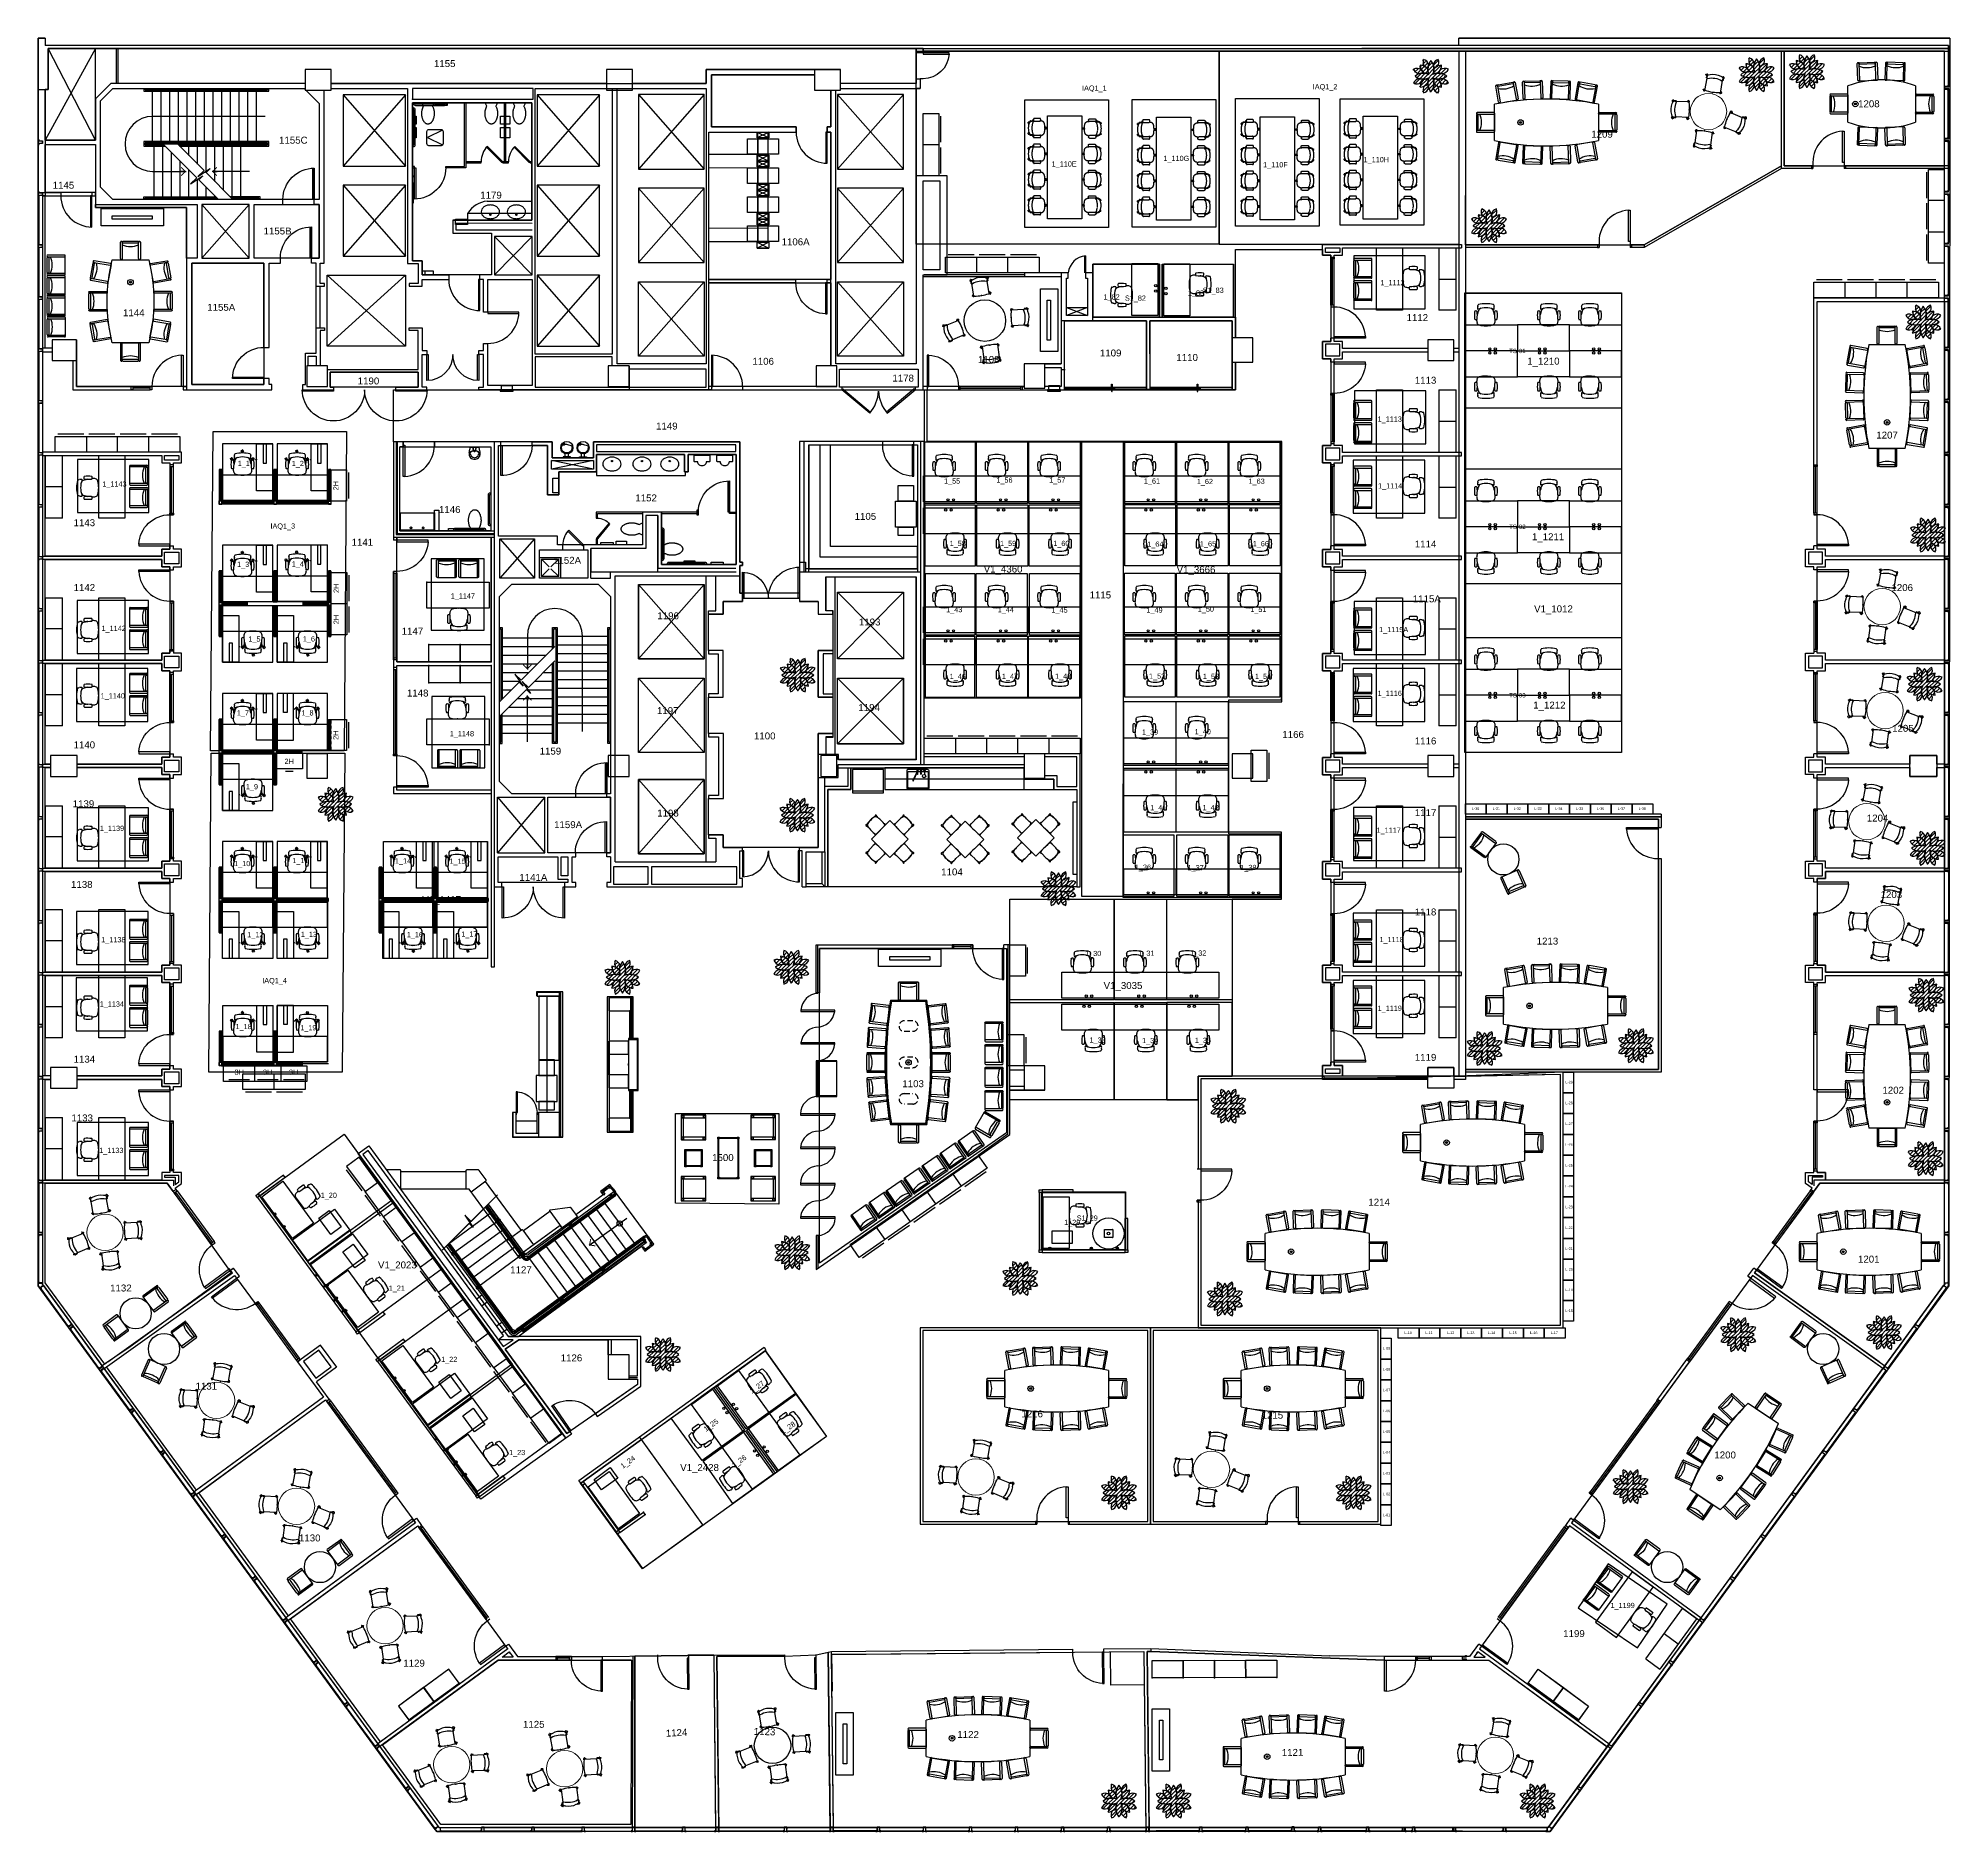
# Model space of a CAD drawing. Header units: inches. Extents: x 4 to 2210, y 3 to 2073.
import ezdxf
from ezdxf.enums import TextEntityAlignment as Align

# ---------------------------------------------------------------- set-up
doc = ezdxf.new("R2010")
doc.units = ezdxf.units.IN
doc.header["$MEASUREMENT"] = 0
doc.linetypes.add('HIDDEN', pattern=[9.525, 6.35, -3.175])
for name, color, linetype in [('Planon_construction', 253, 'Continuous'), ('Planon_floor', 1, 'Continuous'), ('Planon_space', 40, 'Continuous'), ('Planon_space_number', 30, 'Continuous'), ('Planon_workspace', 210, 'Continuous'), ('Planon_workspace_number', 160, 'Continuous'), ('Planon_zone', 70, 'Continuous')]:
    doc.layers.add(name, color=color, linetype=linetype)
doc.styles.add('1Front_1100_A-4_Data_Elec 07 26 18_RDI BASE$0$IA Notes', font='ARIALN.TTF', dxfattribs={"width": 0.8})
doc.styles.get("Standard").update_dxf_attribs({"font": 'arial.ttf'})
doc.styles.add('TEXT', font='arial.ttf')
doc.styles.add('TEXTM', font='archd.shx')

# ---------------------------------------------------------------- blocks, each defined once
blk = doc.blocks.new('P_FSL233627W')
at = {"layer": 'Planon_construction'}
for p, q in [((0, 0), (0, 22.875)), ((0, 22.875), (36, 22.875)), ((36, 22.875), (36, 0)), ((36, 0), (0, 0))]:
    blk.add_line(p, q, dxfattribs=at)
for p in [(0, 22.875), (36, 22.875), (0, 0), (36, 0)]:
    blk.add_point(p, dxfattribs=at)
at = {"layer": 'Planon_construction', "style": 'TEXTM', "flags": 1}
for tag in ['CAPPN', 'CAPMG', 'CAPMC', 'CAPQT', 'CAPDH', 'CAPGC']:
    blk.add_attdef(tag, (0, 0), '', height=0.001, dxfattribs=at)
at = {"layer": 'Planon_construction', "style": 'TEXT', "flags": 1}
blk.add_attdef('CAPTG', text='', height=3, dxfattribs=at).set_placement((18, -1), align=Align.TOP_CENTER)
blk = doc.blocks.new('Furniture_Workstation_2')
at = {"layer": 'Planon_construction'}
for p, q in [((0, 0), (20, 0)), ((0, 0), (0, -72)), ((20, -72), (20, 0)), ((61.9, -72), (61.9, 0)), ((61.9, 0), (91.9, 0)), ((91.9, 0), (91.9, -72)), ((97.3, -12.1), (97.3, -33.1)), ((98.3, -11.1), (117.5, -11.1)), ((117.5, -13.1), (98.3, -13.1)), ((116.3, -31.1), (116.3, -14.1)), ((118.3, -14.1), (118.3, -31.1)), ((20, -36), (0, -36)), ((97.3, -37.9), (97.3, -58.9)), ((117.5, -32.1), (98.3, -32.1)), ((98.3, -34.1), (117.5, -34.1)), ((98.3, -36.9), (117.5, -36.9)), ((117.5, -38.9), (98.3, -38.9)), ((116.3, -56.9), (116.3, -39.9)), ((118.3, -39.9), (118.3, -56.9)), ((117.5, -57.9), (98.3, -57.9)), ((98.3, -59.9), (117.5, -59.9)), ((20, -72), (0, -72)), ((91.9, -72), (61.9, -72))]:
    blk.add_line(p, q, dxfattribs=at)
for centre, radius, start, end in [((98.3, -12.1), 1, 90, 270), ((135.7, -22.6), 23.4, 156.1303, 203.8697), ((117.3, -14.1), 1, 0, 180), ((117.5, -12.1), 1, 270, 90), ((74, -37.1), 37.7, 166.6713, 193.3287), ((37.7, -28.5), 0.391, 99.1285, 166.6713), ((35.1, -12.6), 15.7, 279.1285, 286.0294), ((40.6, -31.6), 4.08, 93.3727, 106.0294), ((41.3, -30.7), 3.25, 74.6526, 106.3339), ((65, -37.1), 24.1, 158.711, 201.289), ((46.2, -33), 4.91, 105.1935, 161.7473), ((46.2, -41.2), 4.91, 198.2527, 254.8065), ((42, -28.2), 0.629, 339.9826, 74.6526), ((50.4, -25.5), 5.78, 172.2935, 187.69), ((45.6, -24.9), 0.906, 95.9123, 172.2935), ((45.6, -26.2), 0.906, 187.69, 264.1375), ((63.6, -96.8), 71, 101.6951, 105.1894), ((49.2, -60.2), 36.4, 83.3771, 95.9123), ((49.2, 9.4), 36.7, 264.1375, 276.5752), ((51.9, -30.1), 6.32, 71.3486, 76.2136), ((51.2, -18.4), 8.87, 284.3531, 287.6673), ((53.8, -26.4), 0.471, 286.4759, 352.239), ((53.8, -24.6), 0.458, 8.0181, 71.3486), ((47.2, -25.5), 7.14, 352.239, 8.0181), ((55.2, -37.2), 10.9, 73.4786, 94.6577), ((57.2, -30.4), 3.8, 15.924, 73.4915), ((32.7, -37), 29.1, 344.8182, 15.2733), ((98.3, -33.1), 1, 90, 270), ((98.3, -37.9), 1, 90, 270), ((135.7, -48.4), 23.4, 156.1303, 203.8697), ((117.3, -31.1), 1, 180, 0), ((117.3, -39.9), 1, 0, 180), ((117.5, -33.1), 1, 270, 90), ((117.5, -37.9), 1, 270, 90), ((37.7, -45.7), 0.391, 193.3287, 260.8715), ((35.1, -61.6), 15.7, 73.9706, 80.8715), ((40.6, -42.6), 4.08, 253.9706, 266.6273), ((41.3, -43.5), 3.25, 253.6661, 285.3474), ((42, -46.1), 0.629, 285.3474, 20.0174), ((50.4, -48.7), 5.78, 172.31, 187.7066), ((45.6, -48), 0.906, 95.8625, 172.31), ((45.6, -49.4), 0.906, 187.7066, 264.0877), ((63.6, 22.5), 71, 254.8106, 258.3049), ((49.2, -83.7), 36.7, 83.4248, 95.8625), ((49.2, -14), 36.4, 264.0877, 276.6229), ((51.2, -55.8), 8.87, 72.3327, 75.6469), ((51.9, -44.1), 6.32, 283.7864, 288.6514), ((53.8, -47.8), 0.471, 7.761, 73.5241), ((53.8, -49.6), 0.458, 288.6514, 351.9819), ((55.2, -36.8), 10.9, 265.2105, 286.5213), ((47.2, -48.7), 7.14, 351.9819, 7.761), ((57.2, -43.6), 3.8, 286.4784, 344.7622), ((98.3, -58.9), 1, 90, 270), ((117.3, -56.9), 1, 180, 0), ((117.5, -58.9), 1, 270, 90)]:
    blk.add_arc(centre, radius, start, end, dxfattribs=at)
blk = doc.blocks.new('GUEST CHAIR')
at = {"layer": 'Planon_construction'}
for p, q in [((-11.5, 1), (-11.5, 20.1)), ((-10.5, 0), (10.5, 0)), ((-9.5, 20.1), (-9.5, 1)), ((-8.5, 21), (8.5, 21)), ((8.5, 19), (-8.5, 19)), ((9.5, 20.1), (9.5, 1)), ((11.5, 1), (11.5, 20.1))]:
    blk.add_line(p, q, dxfattribs=at)
for centre, radius, start, end in [((-10.5, 20.1), 1, 360, 180), ((-10.5, 1), 1, 180, 360), ((-8.5, 20), 1, 90, 270), ((0, 38.4), 23.4, 246.1303, 293.8697), ((8.5, 20), 1, 270, 90), ((10.5, 20.1), 1, 0, 180), ((10.5, 1), 1, 180, 0)]:
    blk.add_arc(centre, radius, start, end, dxfattribs=at)
blk = doc.blocks.new('P_B-2B-3630')
at = {"layer": 'Planon_construction'}
for p, q in [((0, 0), (0, -13)), ((36, 0), (0, 0)), ((36, -13), (36, 0)), ((0, -13), (36, -13))]:
    blk.add_line(p, q, dxfattribs=at)
for p in [(0, 0), (36, 0)]:
    blk.add_point(p, dxfattribs=at)
at = {"layer": 'Planon_construction', "style": 'TEXT', "flags": 1}
for tag in ['CAPPN', 'CAPMG', 'CAPMC', 'CAPQT', 'CAPDH', 'CAPGC']:
    blk.add_attdef(tag, (0, 0), '', height=0.001, dxfattribs=at)
blk.add_attdef('CAPTG', text='', height=3, dxfattribs=at).set_placement((18, -14), align=Align.TOP_CENTER)
blk = doc.blocks.new('1Front_1100_A-4_Data_Elec 07 26 18_RDI BASE$0$444BTH24$0$SINK-C')
blk.add_lwpolyline([(-10.6, 0, 0.126822), (-9.8, -2.9, 0.10607), (-7.5, -5.6, 0.085783), (-4.2, -7.3, 0.075445), (0, -7.9, 0.075445), (4.2, -7.3, 0.085783), (7.5, -5.6, 0.10607), (9.8, -2.9, 0.126822), (10.6, 0, 0.126822), (9.8, 2.9, 0.10607), (7.5, 5.6, 0.085783), (4.2, 7.3, 0.075445), (0, 7.9, 0.075445), (-4.2, 7.3, 0.085783), (-7.5, 5.6, 0.10607), (-9.8, 2.9, 0.126822)], format="xyb", close=True)
blk.add_circle((0, 3.4), 0.75)
blk = doc.blocks.new('1Front_1100_A-4_Data_Elec 07 26 18_RDI BASE$0$444BTH24$0$DOOR45-R')
for p, q in [((-0.707, 0.707), (-0.751, 0.663)), ((-0.751, 0.663), (-0.044, -0.044)), ((0, 0), (-0.707, 0.707)), ((-0.044, -0.044), (0, 0))]:
    blk.add_line(p, q)
blk.add_arc((0, 0), 1, 139, 180)
blk = doc.blocks.new('1Front_1100_A-4_Data_Elec 07 26 18_RDI BASE$0$444BTH24$0$TOILET')
blk.add_lwpolyline([(5.9, 19.3), (6.1, 18.8), (6.3, 18.2), (6.4, 17.6), (6.6, 17), (6.7, 16.5), (6.9, 15.8), (7, 15.2), (7, 14.6), (7.1, 14), (7.1, 13.3), (7.2, 12.7), (7.2, 12), (7.2, 11.4), (7.1, 10.8), (7.1, 10.1), (7, 9.5), (6.9, 8.9), (6.8, 8.3), (6.6, 7.7), (6.5, 7.1), (6.3, 6.5), (6.1, 6), (5.9, 5.4), (5.7, 4.9), (5.5, 4.4), (5.1, 3.7), (7, 0), (-7, 0), (-5.1, 3.7), (-5.4, 4.2), (-5.6, 4.7), (-5.9, 5.2), (-6.1, 5.8), (-6.3, 6.3), (-6.4, 6.9), (-6.6, 7.5), (-6.7, 8.1), (-6.9, 8.7), (-7, 9.3), (-7, 9.9), (-7.1, 10.6), (-7.1, 11.2), (-7.2, 11.8), (-7.2, 12.5), (-7.2, 13.1), (-7.1, 13.8), (-7.1, 14.4), (-7, 15), (-6.9, 15.6), (-6.8, 16.2), (-6.6, 16.9), (-6.5, 17.4), (-6.3, 18), (-6.1, 18.6), (-5.9, 19.1), (-5.7, 19.6), (-5.5, 20.1), (-5.2, 20.6), (-5, 21.1), (-4.7, 21.5), (-4.4, 21.9), (-4.1, 22.3), (-3.8, 22.7), (-3.5, 23), (-3.1, 23.3), (-2.8, 23.5), (-2.4, 23.8), (-2.1, 24), (-1.7, 24.2), (-1.4, 24.3), (-1, 24.4), (-0.6, 24.5), (-0.2, 24.5), (0.1, 24.5), (0.5, 24.5), (0.9, 24.4), (1.2, 24.3), (1.6, 24.2), (2, 24), (2.3, 23.8), (2.7, 23.6), (3, 23.4), (3.4, 23.1), (3.7, 22.8), (4, 22.4), (4.3, 22), (4.6, 21.7), (4.9, 21.2), (5.2, 20.8), (5.4, 20.3), (5.6, 19.8)], close=True)
blk = doc.blocks.new('1Front_1100_A-4_Data_Elec 07 26 18_RDI BASE$0$444BTH24$0$URINAL')
blk.add_lwpolyline([(-12.6, -2.1), (-12.9, -1.1), (-13, 0), (-12.9, 1), (-12.6, 2), (-12.1, 2.9), (-11.4, 3.7), (-10.5, 4.3), (-9.6, 4.8), (-8.5, 5), (-8.5, 8.2), (-8.4, 8.6), (-8.1, 8.9), (-7.7, 9), (-1.2, 9), (-0.9, 8.9), (-0.6, 8.6), (-0.5, 8.2), (-0.5, -8.2), (-0.6, -8.6), (-0.9, -8.9), (-1.2, -9), (-7.7, -9), (-8.1, -8.9), (-8.4, -8.6), (-8.5, -8.2), (-8.5, -5), (-9.5, -4.8), (-10.5, -4.3), (-11.3, -3.7), (-12, -3)], close=True)
blk = doc.blocks.new('1Front_1100_A-4_Data_Elec 07 26 18_RDI BASE$0$444BTH24$0$DOOR2545')
blk.add_lwpolyline([(0, 0), (17.7, -17.7), (18.7, -16.6), (1.1, 1.1)], close=True)
blk.add_arc((0, 0), 25, 315, 360)
blk = doc.blocks.new('1Front_1100_A-4_Data_Elec 07 26 18_RDI BASE$0$AHEAD')
blk.add_line((-0.19, 0), (-1.33, 0))
at = {"const_width": 0.25}
blk.add_lwpolyline([(-1.25, -1.06), (-0.19, 0), (-1.25, 1.06)], dxfattribs=at)
blk = doc.blocks.new('1Front_1100_A-4_Data_Elec 07 26 18_RDI BASE$0$BaseBldg-WinFrame')
for p, q in [((0, 1.5), (0, -1.5)), ((4, 1.5), (0, 1.5)), ((0.25, 1.25), (5, 1.25)), ((0.25, -1.25), (0.25, 1.25)), ((4, 1.5), (4, 2.75)), ((4, 2.75), (4.25, 2.75)), ((4.25, 1.5), (4.25, 2.75)), ((4.25, 1.5), (4.75, 1.5)), ((4.75, 2.75), (5, 2.75)), ((4.75, 1.5), (4.75, 2.75)), ((5, 1.25), (5, 2.75)), ((0, -1.5), (4, -1.5)), ((5, -1.25), (0.25, -1.25)), ((4, -2.75), (4, -1.5)), ((4.25, -2.75), (4, -2.75)), ((4.25, -1.5), (4.75, -1.5)), ((4.25, -1.5), (4.25, -2.75)), ((4.75, -1.5), (4.75, -2.75)), ((5, -2.75), (4.75, -2.75)), ((5, -2.75), (5, -1.25))]:
    blk.add_line(p, q)
blk = doc.blocks.new('1Front_1100_A-4_Data_Elec 07 26 18_RDI BASE$0$30DOOR')
for p, q in [((0, 0), (0, 4)), ((36, 0), (36, 4))]:
    blk.add_line(p, q)
blk.add_lwpolyline([(0, -36), (0, 0), (2, 0), (2, -36)], close=True)
blk.add_arc((0, 0), 36, 273.1847, 0)
blk = doc.blocks.new('1Front_1100_A-4_Data_Elec 07 26 18_RDI BASE$0$SINK-01')
for p, q in [((-8.1, -20.8), (-8.1, -16.5)), ((-7.9, -20.8), (-7.9, -16.5)), ((-4.1, -16.5), (-3.9, -16.5)), ((-3.8, -20.9), (-3.7, -20.8)), ((-0.1, -16.5), (0.1, -16.5)), ((0.2, -19.7), (5, -9.2)), ((0.2, -20.9), (0.3, -20.8)), ((0.3, -20.6), (5.4, -9.4))]:
    blk.add_line(p, q)
for points in [[(-13.5, -1), (-13.5, -20, 0.414214), (-11.5, -22), (11.5, -22, 0.438303), (12.5, -21), (12.5, -1, 0.414214), (11.5, 0), (-12.5, 0)], [(10.5, -19.5), (10.5, -19.5, 0.414214), (11.5, -18.5), (11.5, -2, 0.414214), (10.5, -1), (-11.5, -1, 0.414214), (-12.5, -2), (-12.5, -18.5, 0.414214), (-11.5, -19.5), (-0.2, -19.5)]]:
    blk.add_lwpolyline(points, format="xyb")
for points in [[(-3.6, -20.8), (-4.4, -20.8)], [(-3.8, -19.5), (-3.7, -19.5)], [(0.4, -20.8), (-0.4, -20.8)], [(0.2, -19.5), (0.3, -19.5)], [(0.8, -19.5), (10.5, -19.5)]]:
    blk.add_lwpolyline(points)
blk.add_circle((-7.5, -14.5), 1.87)
for centre, radius, start, end in [((-12.5, -1), 1, 90, 180), ((-8, -20.8), 1.04, 96.9313, 83.0687), ((-8, -20.8), 0.45, 106.1146, 73.8854), ((-8, -16.5), 0.219, 304.8806, 235.1194), ((-8, -16.5), 0.125, 0, 180), ((-8, -20.8), 0.125, 180, 0), ((-4, -20.8), 0.929, 102.3427, 77.6573), ((-4, -20.8), 0.615, 113.7063, 66.2937), ((-4, -20.8), 0.25, 180, 335.5644), ((0, -20.8), 0.929, 102.3427, 49.9515), ((0, -20.8), 0.615, 113.7063, 41.5878), ((0, -20.8), 0.25, 180, 335.5644), ((5.2, -9.3), 0.411, 283.0155, 208.1133), ((5.2, -9.3), 0.25, 335.5644, 155.5644)]:
    blk.add_arc(centre, radius, start, end)
for points in [[(-4.1, -16.5), (-4.1, -16.6), (-4.4, -16.9), (-4.4, -17.7), (-4.2, -18.7), (-4.2, -19.8), (-4.3, -20.5), (-4.4, -20.8)], [(-3.9, -16.5), (-3.9, -16.6), (-3.6, -16.9), (-3.6, -17.7), (-3.8, -18.7), (-3.8, -19.8), (-3.7, -20.5), (-3.6, -20.8)], [(-0.1, -16.5), (-0.1, -16.6), (-0.4, -16.9), (-0.4, -17.7), (-0.2, -18.7), (-0.2, -19.8), (-0.3, -20.5), (-0.4, -20.8)], [(0.1, -16.5), (0.1, -16.6), (0.4, -16.9), (0.4, -17.7), (0.2, -18.7), (0.2, -19.8), (0.3, -20.5), (0.4, -20.8)]]:
    blk.add_open_spline(points, degree=3, knots=[0, 0, 0, 0, 0.319492, 1.083933, 2.296334, 3.631059, 4.357569, 4.357569, 4.357569, 4.357569])
blk = doc.blocks.new('1Front_1100_A-4_Data_Elec 07 26 18_RDI BASE$0$COPIER')
for points in [[(18, 0), (18, 18), (0, 18), (0, 0)], [(48, -3), (48, 21), (18, 21), (18, -3)], [(57.6, 0), (57.6, 18), (48, 18), (48, 0)]]:
    blk.add_lwpolyline(points, close=True)
blk = doc.blocks.new('1Front_1100_A-4_Data_Elec 07 26 18_RDI BASE$0$TOILET')
blk.add_lwpolyline([(5.9, 19.3), (6.1, 18.8), (6.3, 18.2), (6.4, 17.6), (6.6, 17), (6.7, 16.5), (6.9, 15.8), (7, 15.2), (7, 14.6), (7.1, 14), (7.1, 13.3), (7.2, 12.7), (7.2, 12), (7.2, 11.4), (7.1, 10.8), (7.1, 10.1), (7, 9.5), (6.9, 8.9), (6.8, 8.3), (6.6, 7.7), (6.5, 7.1), (6.3, 6.5), (6.1, 6), (5.9, 5.4), (5.7, 4.9), (5.5, 4.4), (5.1, 3.7), (7, 0), (-7, 0), (-5.1, 3.7), (-5.4, 4.2), (-5.6, 4.7), (-5.9, 5.2), (-6.1, 5.8), (-6.3, 6.3), (-6.4, 6.9), (-6.6, 7.5), (-6.7, 8.1), (-6.9, 8.7), (-7, 9.3), (-7, 9.9), (-7.1, 10.6), (-7.1, 11.2), (-7.2, 11.8), (-7.2, 12.5), (-7.2, 13.1), (-7.1, 13.8), (-7.1, 14.4), (-7, 15), (-6.9, 15.6), (-6.8, 16.2), (-6.6, 16.9), (-6.5, 17.4), (-6.3, 18), (-6.1, 18.6), (-5.9, 19.1), (-5.7, 19.6), (-5.5, 20.1), (-5.2, 20.6), (-5, 21.1), (-4.7, 21.5), (-4.4, 21.9), (-4.1, 22.3), (-3.8, 22.7), (-3.5, 23), (-3.1, 23.3), (-2.8, 23.5), (-2.4, 23.8), (-2.1, 24), (-1.7, 24.2), (-1.4, 24.3), (-1, 24.4), (-0.6, 24.5), (-0.2, 24.5), (0.1, 24.5), (0.5, 24.5), (0.9, 24.4), (1.2, 24.3), (1.6, 24.2), (2, 24), (2.3, 23.8), (2.7, 23.6), (3, 23.4), (3.4, 23.1), (3.7, 22.8), (4, 22.4), (4.3, 22), (4.6, 21.7), (4.9, 21.2), (5.2, 20.8), (5.4, 20.3), (5.6, 19.8)], close=True)
blk = doc.blocks.new('1Front_1100_A-4_Data_Elec 07 26 18_RDI BASE$0$Group-50-1')
at = {"flags": 128}
for points in [[(-195.2, -139.9, -0.414214), (-194.2, -138.9, -0.414214), (-193.2, -139.9, -0.414214), (-194.2, -140.9, -0.414214)], [(-181.1, -139.9, -0.414214), (-180.1, -138.9, -0.414214), (-179.1, -139.9, -0.414214), (-180.1, -140.9, -0.414214)]]:
    blk.add_lwpolyline(points, format="xyb", close=True, dxfattribs=at)
blk = doc.blocks.new('1Front_1100_A-4_Data_Elec 07 26 18_RDI BASE$0$IDF_Rack')
for p, q in [((0, 9), (36, 9)), ((0, -9), (0, 9)), ((11.25, 16.75), (24.75, 16.75)), ((11.25, 10), (11.25, 16.75)), ((24.75, 16.75), (11.25, 10)), ((11.25, 16.75), (24.75, 10)), ((24.75, 10), (11.25, 10)), ((12.25, 10), (23.75, 10)), ((12.25, -10), (12.25, 10)), ((23.75, 10), (23.75, -10)), ((24.75, 16.75), (24.75, 10)), ((36, 9), (36, -9)), ((36, -9), (0, -9)), ((11.25, -10), (24.75, -10)), ((11.25, -16.75), (11.25, -10)), ((11.25, -10), (24.75, -16.75)), ((24.75, -10), (11.25, -16.75)), ((11.25, -16.75), (24.75, -16.75)), ((24.75, -16.75), (11.25, -16.75)), ((23.75, -10), (12.25, -10)), ((24.75, -10), (24.75, -16.75))]:
    blk.add_line(p, q)
blk = doc.blocks.new('1Front_1100_A-4_Data_Elec 07 26 18_RDI BASE$0$DOOR36')
blk.add_lwpolyline([(0, 0), (0, -36), (1.5, -36), (1.5, 0)], close=True)
blk.add_arc((0, 0), 36, 270, 0)
blk = doc.blocks.new('1Front_1100_A-4_Data_Elec 07 26 18_RDI BASE$0$Fire Extinguisher Cabinet (IA)')
for points in [[(-0.078, -0.013), (0.078, -0.013), (0.078, 0), (-0.078, 0)], [(-0.065, 0.052), (0.065, 0.052), (0.065, 0), (-0.065, 0)]]:
    blk.add_lwpolyline(points, close=True)
at = {"style": '1Front_1100_A-4_Data_Elec 07 26 18_RDI BASE$0$IA Notes', "width": 0.75}
for tag, p in [('FIRE_EXTINGUISHER_CABINET', (0, -0.107)), ('STATUS', (0, -0.259)), ('SPARE', (0, -0.41))]:
    blk.add_attdef(tag, text='', height=0.0938, dxfattribs=at).set_placement(p, align=Align.MIDDLE_CENTER)
blk = doc.blocks.new('1Front_1100_A-4_Data_Elec 07 26 18_RDI BASE$0$DOOR-PIVOT')
for p, q in [((1409.6, 1308.4), (1409.6, 1306.9)), ((1451.6, 1308.4), (1409.6, 1308.4)), ((1409.6, 1306.9), (1451.6, 1306.9)), ((1451.6, 1306.9), (1451.6, 1308.4))]:
    blk.add_line(p, q)
for centre, start, end in [((1431.8, 1307.2), 93.2337, 176.8394), ((1429.4, 1309.8), 269.3942, 352.9998)]:
    blk.add_arc(centre, 22.3, start, end)
blk = doc.blocks.new('1Front_1100_A-4_Data_Elec 07 26 18_RDI BASE$0$Access Panel')
for p, q in [((23, 11.3), (1, 0.3)), ((1, 0.3), (23, -10.7))]:
    blk.add_line(p, q)
blk.add_lwpolyline([(3, 12.3), (21, 12.3, -0.414214), (24, 9.3), (24, -8.7, -0.414214), (21, -11.7), (3, -11.7, -0.414214), (0, -8.7), (0, 9.3, -0.414214)], format="xyb", close=True)
blk = doc.blocks.new('Floor outlet')
blk.add_hatch(color=256).paths.add_polyline_path([(-1.1, 0, 1), (1.1, 0, 1)])
for radius in [3.01, 1.06]:
    blk.add_circle((0, 0), radius)
blk = doc.blocks.new('Furniture_Conftable_2')
at = {"layer": 'Planon_construction'}
for p, q in [((-22.4, 111.4), (-26, 90.7)), ((22.4, 111.4), (26, 90.7)), ((-27, 58.6), (-27, 79.6)), ((27, 79.6), (27, 58.6)), ((-22.4, 26.9), (-26, 47.5)), ((22.4, 26.9), (26, 47.5)), ((-10.5, 21), (10.5, 21))]:
    blk.add_line(p, q, dxfattribs=at)
at = {"layer": 'Planon_construction', "flags": 128}
for points in [[(-11.5, 137.4, -0.414208), (-10.6, 138.3), (-10.5, 138.3, -0.41423), (-9.5, 137.3), (-9.5, 118.1, -0.414218), (-10.4, 117.3), (-10.5, 117.3), (-10.5, 117.3, -0.414199), (-11.5, 118.3)], [(-8.8, 136.3, -0.414211), (-9.6, 137), (-9.6, 137.3), (-9.6, 137.3, -0.414194), (-8.6, 138.3), (8.6, 138.3, -0.414209), (9.4, 137.5), (9.4, 137.3, -0.41423), (8.4, 136.3)], [(9.4, 137.4, -0.414208), (10.2, 138.3), (10.4, 138.3, -0.41423), (11.4, 137.3), (11.4, 118.1, -0.414218), (10.5, 117.3), (10.4, 117.3), (10.4, 117.3, -0.414199), (9.4, 118.3)], [(-41.4, 113, 0.414211), (-42, 113.9), (-42.3, 114), (-42.3, 114, 0.414194), (-43.4, 113.1), (-46.4, 96.2, 0.414209), (-45.8, 95.3), (-45.6, 95.2, 0.41423), (-44.4, 96.1)], [(-42, 115.9, 0.414208), (-43.1, 115.2), (-43.1, 115, 0.41423), (-42.3, 113.9), (-23.4, 110.6, 0.414218), (-22.4, 111.3), (-22.4, 111.4), (-22.4, 111.4, 0.414199), (-23.2, 112.5)], [(42, 115.9, -0.414208), (43, 115.2), (43, 115, -0.41423), (42.2, 113.9), (23.4, 110.6, -0.414218), (22.4, 111.3), (22.4, 111.4), (22.4, 111.4, -0.414199), (23.2, 112.5)], [(41.4, 113, -0.414211), (42, 113.9), (42.2, 114), (42.2, 114, -0.414194), (43.4, 113.1), (46.4, 96.2, -0.414209), (45.7, 95.3), (45.5, 95.2, -0.41423), (44.4, 96.1)], [(-45.7, 95.3, 0.414208), (-46.7, 94.6), (-46.7, 94.5, 0.41423), (-45.9, 93.3), (-27.1, 90, 0.414218), (-26, 90.7), (-26, 90.8), (-26, 90.8, 0.414199), (-26.8, 92)], [(45.6, 95.3, -0.414208), (46.6, 94.6), (46.7, 94.5, -0.41423), (45.9, 93.3), (27, 90, -0.414218), (26, 90.7), (26, 90.8), (26, 90.8, -0.414199), (26.8, 92)], [(-47.1, 78.5, -0.414208), (-48, 79.4), (-48, 79.5, -0.41423), (-47, 80.5), (-27.9, 80.5, -0.414218), (-27, 79.6), (-27, 79.5), (-27, 79.5, -0.414199), (-28, 78.5)], [(-46, 60.3, -0.414211), (-46.8, 59.5), (-47, 59.5), (-47, 59.5, -0.414194), (-48, 60.5), (-48, 77.8, -0.414209), (-47.2, 78.5), (-47, 78.5, -0.41423), (-46, 77.5)], [(47.1, 80.6, -0.414208), (48, 79.7), (48, 79.6, -0.41423), (47, 78.6), (27.9, 78.6, -0.414218), (27, 79.5), (27, 79.6), (27, 79.6, -0.414199), (28, 80.6)], [(46, 77.9, -0.414211), (46.8, 78.7), (47, 78.7), (47, 78.7, -0.414194), (48, 77.7), (48, 60.5, -0.414209), (47.2, 59.7), (47, 59.7, -0.41423), (46, 60.7)], [(-47.1, 57.6, -0.414208), (-48, 58.5), (-48, 58.6, -0.41423), (-47, 59.6), (-27.9, 59.6, -0.414218), (-27, 58.8), (-27, 58.6), (-27, 58.6, -0.414199), (-28, 57.6)], [(-45.7, 42.9, -0.414208), (-46.7, 43.7), (-46.7, 43.8, -0.41423), (-45.9, 44.9), (-27.1, 48.3, -0.414218), (-26, 47.5), (-26, 47.4), (-26, 47.4, -0.414199), (-26.8, 46.3)], [(45.6, 42.9, 0.414208), (46.6, 43.7), (46.7, 43.8, 0.41423), (45.9, 44.9), (27, 48.3, 0.414218), (26, 47.5), (26, 47.4), (26, 47.4, 0.414199), (26.8, 46.3)], [(47.1, 59.8, -0.414208), (48, 58.9), (48, 58.8, -0.41423), (47, 57.8), (27.9, 57.8, -0.414218), (27, 58.6), (27, 58.8), (27, 58.8, -0.414199), (28, 59.8)], [(-41.4, 25.2, -0.414211), (-42, 24.3), (-42.3, 24.3), (-42.3, 24.3, -0.414194), (-43.4, 25.1), (-46.4, 42.1, -0.414209), (-45.8, 43), (-45.6, 43, -0.41423), (-44.4, 42.2)], [(-42, 22.4, -0.414208), (-43.1, 23.1), (-43.1, 23.2, -0.41423), (-42.3, 24.4), (-23.4, 27.7, -0.414218), (-22.4, 27), (-22.4, 26.9), (-22.4, 26.9, -0.414199), (-23.2, 25.7)], [(42, 22.4, 0.414208), (43, 23.1), (43, 23.2, 0.41423), (42.2, 24.4), (23.4, 27.7, 0.414218), (22.4, 27), (22.4, 26.9), (22.4, 26.9, 0.414199), (23.2, 25.7)], [(41.4, 25.2, 0.414211), (42, 24.3), (42.2, 24.3), (42.2, 24.3, 0.414194), (43.4, 25.1), (46.4, 42.1, 0.414209), (45.7, 43), (45.5, 43, 0.41423), (44.4, 42.2)], [(-11.5, 0.9, 0.414208), (-10.6, 0), (-10.5, 0, 0.41423), (-9.5, 1), (-9.5, 20.1, 0.414218), (-10.4, 21), (-10.5, 21), (-10.5, 21, 0.414199), (-11.5, 20)], [(-8.8, 2, 0.414211), (-9.6, 1.2), (-9.6, 1), (-9.6, 1, 0.414194), (-8.6, 0), (8.6, 0, 0.414209), (9.4, 0.8), (9.4, 1, 0.41423), (8.4, 2)], [(9.4, 0.9, 0.414208), (10.2, 0), (10.4, 0, 0.41423), (11.4, 1), (11.4, 20.1, 0.414218), (10.5, 21), (10.4, 21), (10.4, 21, 0.414199), (9.4, 20)]]:
    blk.add_lwpolyline(points, format="xyb", close=True, dxfattribs=at)
at = {"layer": 'Planon_construction'}
blk.add_lwpolyline([(-21, 117.1), (21, 117.1, -0.125), (21, 21.1), (-21, 21.1, -0.125), (-21, 117.1, -1)], format="xyb", dxfattribs=at)
for centre, start, end in [((0, 155.6), 246.0725, 293.7495), ((-61.9, 107.7), 326.2505, 13.9275), ((61.9, 107.7), 166.0725, 213.7495), ((-65.3, 69.1), 336.0725, 23.7495), ((65.3, 69.1), 156.0725, 203.7495), ((-61.9, 30.6), 346.0725, 33.7495), ((61.9, 30.6), 146.2505, 193.9275), ((0, -17.3), 66.2505, 113.9275)]:
    blk.add_arc(centre, 23.3, start, end, dxfattribs=at)
at = {"layer": 'Planon_construction', "xscale": 1.050000000000001, "yscale": 1.050000000000001, "zscale": 1.050000000000001}
blk.add_blockref('Floor outlet', (0, 91.1), dxfattribs=at)
blk = doc.blocks.new('Furniture_Conftable_4')
at = {"layer": 'Planon_construction'}
blk.add_hatch(color=256, dxfattribs=at).paths.add_polyline_path([(-1.1, 93, 1), (1.1, 93, 1)])
for p, q in [((-22.3, 157.6), (-24.8, 136.8)), ((-19.8, 163.6), (-21, 165)), ((-21, 165), (21, 165)), ((-19.8, 163.6), (19.9, 163.6)), ((-10.5, 165), (10.5, 165)), ((19.9, 163.6), (21, 165)), ((22.3, 157.6), (24.9, 136.8)), ((-25.5, 130.9), (-27, 110)), ((25.5, 130.9), (27, 110)), ((-27, 82.5), (-27, 103.5)), ((27, 103.5), (27, 82.5)), ((-25.5, 55.1), (-27, 76)), ((25.5, 55.1), (27, 76)), ((-22.3, 28.4), (-24.8, 49.2)), ((22.3, 28.4), (24.9, 49.2)), ((-19.8, 22.4), (-21, 21)), ((19.9, 22.4), (-19.8, 22.4)), ((19.9, 22.4), (21, 21)), ((21, 21), (-21, 21)), ((10.5, 21), (-10.5, 21))]:
    blk.add_line(p, q, dxfattribs=at)
at = {"layer": 'Planon_construction', "linetype": 'HIDDEN'}
for p, q in [((5, 141), (-5, 141)), ((-5, 129), (5, 129)), ((5, 99), (-5, 99)), ((-5, 87), (5, 87)), ((-5, 57), (5, 57)), ((5, 45), (-5, 45))]:
    blk.add_line(p, q, dxfattribs=at)
at = {"layer": 'Planon_construction', "flags": 128}
for points in [[(-11.5, 185.1, -0.414214), (-10.6, 186), (-10.5, 186, -0.414214), (-9.5, 185), (-9.5, 165.9, -0.414214), (-10.4, 165), (-10.5, 165, -0.414214), (-11.5, 166)], [(-8.8, 184, -0.414214), (-9.6, 184.8), (-9.6, 185, -0.414214), (-8.6, 186), (8.6, 186, -0.414214), (9.4, 185.2), (9.4, 185, -0.414214), (8.4, 184)], [(9.4, 185.1, -0.414214), (10.3, 186), (10.4, 186, -0.414214), (11.4, 185), (11.4, 165.9, -0.414214), (10.5, 165), (10.4, 165, -0.414214), (9.4, 166)], [(-41.3, 158.3, 0.414214), (-42, 159.1), (-42.2, 159.2, 0.414214), (-43.3, 158.3), (-45.4, 141.2, 0.414214), (-44.8, 140.3), (-44.5, 140.3, 0.414214), (-43.4, 141.2)], [(-42.1, 161.1, 0.414214), (-43.1, 160.3), (-43.1, 160.2, 0.414214), (-42.2, 159.1), (-23.3, 156.8, 0.414214), (-22.3, 157.5), (-22.3, 157.6, 0.414214), (-23.1, 158.8)], [(42.2, 161.1, -0.414214), (43.1, 160.3), (43.2, 160.2, -0.414214), (42.3, 159.1), (23.3, 156.8, -0.414214), (22.3, 157.5), (22.3, 157.6, -0.414214), (23.2, 158.8)], [(41.4, 158.3, -0.414214), (42.1, 159.1), (42.3, 159.2, -0.414214), (43.4, 158.3), (45.5, 141.2, -0.414214), (44.8, 140.3), (44.6, 140.3, -0.414214), (43.5, 141.2)], [(-45.5, 133.3, 0.414214), (-46.4, 132.5), (-46.4, 132.4, 0.414214), (-45.5, 131.3), (-26.4, 130, 0.414214), (-25.5, 130.8), (-25.5, 130.9, 0.414214), (-26.4, 132)], [(-44.7, 140.4, 0.414214), (-45.6, 139.6), (-45.7, 139.5, 0.414214), (-44.8, 138.4), (-25.8, 136, 0.414214), (-24.8, 136.8), (-24.8, 136.9, 0.414214), (-25.7, 138)], [(44.7, 140.4, -0.414214), (45.7, 139.6), (45.7, 139.5, -0.414214), (44.8, 138.4), (25.8, 136, -0.414214), (24.9, 136.8), (24.9, 136.9, -0.414214), (25.7, 138)], [(45.5, 133.3, -0.414214), (46.5, 132.5), (46.5, 132.4, -0.414214), (45.6, 131.3), (26.5, 130, -0.414214), (25.5, 130.8), (25.5, 130.9, -0.414214), (26.5, 132)], [(-47, 112.5, 0.414214), (-47.9, 111.7), (-47.9, 111.6, 0.414214), (-47, 110.5), (-27.9, 109.2, 0.414214), (-27, 110), (-26.9, 110.1, 0.414214), (-27.9, 111.2)], [(-44.6, 130.5, 0.414214), (-45.3, 131.4), (-45.5, 131.4, 0.414214), (-46.6, 130.5), (-47.8, 113.3, 0.414214), (-47, 112.5), (-46.8, 112.4, 0.414214), (-45.8, 113.4)], [(47, 112.5, -0.414214), (47.9, 111.7), (47.9, 111.6, -0.414214), (47, 110.5), (27.9, 109.2, -0.414214), (27, 110), (27, 110.1, -0.414214), (27.9, 111.2)], [(44.6, 130.5, -0.414214), (45.3, 131.4), (45.5, 131.4, -0.414214), (46.6, 130.5), (47.8, 113.3, -0.414214), (47.1, 112.5), (46.9, 112.4, -0.414214), (45.8, 113.4)], [(-47.1, 102.4, -0.414214), (-48, 103.3), (-48, 103.4, -0.414214), (-47, 104.4), (-27.9, 104.4, -0.414214), (-27, 103.5), (-27, 103.4, -0.414214), (-28, 102.4)], [(-46, 84.2, -0.414214), (-46.8, 83.4), (-47, 83.4, -0.414214), (-48, 84.4), (-48, 101.6, -0.414214), (-47.2, 102.4), (-47, 102.4, -0.414214), (-46, 101.4)], [(47.1, 104.5, -0.414214), (48, 103.6), (48, 103.5, -0.414214), (47, 102.5), (27.9, 102.5, -0.414214), (27, 103.4), (27, 103.5, -0.414214), (28, 104.5)], [(46, 101.8, -0.414214), (46.8, 102.6), (47, 102.6, -0.414214), (48, 101.6), (48, 84.4, -0.414214), (47.2, 83.6), (47, 83.6, -0.414214), (46, 84.6)], [(-47.1, 81.5, -0.414214), (-48, 82.4), (-48, 82.5, -0.414214), (-47, 83.5), (-27.9, 83.5, -0.414214), (-27, 82.6), (-27, 82.5, -0.414214), (-28, 81.5)], [(-47, 73.5, -0.414214), (-47.9, 74.3), (-47.9, 74.4, -0.414214), (-47, 75.5), (-27.9, 76.8, -0.414214), (-27, 76), (-26.9, 75.9, -0.414214), (-27.9, 74.8)], [(-44.6, 55.5, -0.414214), (-45.3, 54.6), (-45.5, 54.6, -0.414214), (-46.6, 55.5), (-47.8, 72.7, -0.414214), (-47, 73.5), (-46.8, 73.6, -0.414214), (-45.8, 72.6)], [(47.1, 83.6, -0.414214), (48, 82.8), (48, 82.6, -0.414214), (47, 81.6), (27.9, 81.6, -0.414214), (27, 82.5), (27, 82.6, -0.414214), (28, 83.6)], [(47, 73.5, 0.414214), (47.9, 74.3), (47.9, 74.4, 0.414214), (47, 75.5), (27.9, 76.8, 0.414214), (27, 76), (27, 75.9, 0.414214), (27.9, 74.8)], [(44.6, 55.5, 0.414214), (45.3, 54.6), (45.5, 54.6, 0.414214), (46.6, 55.5), (47.8, 72.7, 0.414214), (47.1, 73.5), (46.9, 73.6, 0.414214), (45.8, 72.6)], [(-45.5, 52.7, -0.414214), (-46.4, 53.5), (-46.4, 53.6, -0.414214), (-45.5, 54.7), (-26.4, 56, -0.414214), (-25.5, 55.2), (-25.5, 55.1, -0.414214), (-26.4, 54)], [(-44.7, 45.6, -0.414214), (-45.6, 46.4), (-45.7, 46.5, -0.414214), (-44.8, 47.6), (-25.8, 50, -0.414214), (-24.8, 49.2), (-24.8, 49.1, -0.414214), (-25.7, 48)], [(-41.3, 27.7, -0.414214), (-42, 26.9), (-42.2, 26.8, -0.414214), (-43.3, 27.7), (-45.4, 44.8, -0.414214), (-44.8, 45.7), (-44.5, 45.7, -0.414214), (-43.4, 44.8)], [(44.7, 45.6, 0.414214), (45.7, 46.4), (45.7, 46.5, 0.414214), (44.8, 47.6), (25.8, 50, 0.414214), (24.9, 49.2), (24.9, 49.1, 0.414214), (25.7, 48)], [(45.5, 52.7, 0.414214), (46.5, 53.5), (46.5, 53.6, 0.414214), (45.6, 54.7), (26.5, 56, 0.414214), (25.5, 55.2), (25.5, 55.1, 0.414214), (26.5, 54)], [(41.4, 27.7, 0.414214), (42.1, 26.9), (42.3, 26.8, 0.414214), (43.4, 27.7), (45.5, 44.8, 0.414214), (44.8, 45.7), (44.6, 45.7, 0.414214), (43.5, 44.8)], [(-42.1, 24.9, -0.414214), (-43.1, 25.7), (-43.1, 25.8, -0.414214), (-42.2, 26.9), (-23.3, 29.2, -0.414214), (-22.3, 28.5), (-22.3, 28.4, -0.414214), (-23.1, 27.2)], [(42.2, 24.9, 0.414214), (43.1, 25.7), (43.2, 25.8, 0.414214), (42.3, 26.9), (23.3, 29.2, 0.414214), (22.3, 28.5), (22.3, 28.4, 0.414214), (23.2, 27.2)], [(-9.4, 0.9, -0.414214), (-10.2, 0), (-10.4, 0, -0.414214), (-11.4, 1), (-11.4, 20.1, -0.414214), (-10.5, 21), (-10.4, 21, -0.414214), (-9.4, 20)], [(8.8, 2, -0.414214), (9.6, 1.2), (9.6, 1, -0.414214), (8.6, 0), (-8.6, 0, -0.414214), (-9.4, 0.8), (-9.4, 1, -0.414214), (-8.4, 2)], [(11.5, 0.9, -0.414214), (10.6, 0), (10.5, 0, -0.414214), (9.5, 1), (9.5, 20.1, -0.414214), (10.4, 21), (10.5, 21, -0.414214), (11.5, 20)]]:
    blk.add_lwpolyline(points, format="xyb", close=True, dxfattribs=at)
at = {"layer": 'Planon_construction'}
for radius in [3.16, 1.11, 1]:
    blk.add_circle((0, 93), radius, dxfattribs=at)
for centre, radius, start, end in [((0, 203.3), 23.3, 246.0725, 293.7495), ((-61.6, 151.9), 23.3, 329.2505, 16.9275), ((408, 93), 435, 170.4727, 189.5273), ((408, 93), 433.6, 170.6264, 189.3736), ((-408, 93), 433.6, 350.6264, 9.3736), ((-408, 93), 435, 350.4727, 9.5273), ((61.6, 151.9), 23.3, 163.0725, 210.7495), ((-64.4, 123.1), 23.3, 332.2505, 19.9275), ((64.5, 123.1), 23.3, 160.0725, 207.7495), ((-65.3, 93), 23.3, 336.0725, 23.7495), ((65.3, 93), 23.3, 156.0725, 203.7495), ((-64.4, 62.9), 23.3, 340.0725, 27.7495), ((64.5, 62.9), 23.3, 152.2505, 199.9275), ((-61.6, 34.1), 23.3, 343.0725, 30.7495), ((61.6, 34.1), 23.3, 149.2505, 196.9275), ((0, -17.3), 23.3, 66.0725, 113.7495)]:
    blk.add_arc(centre, radius, start, end, dxfattribs=at)
at = {"layer": 'Planon_construction', "linetype": 'HIDDEN'}
for centre, start, end in [((-5, 135), 90, 270), ((5, 135), 270, 90), ((-5, 93), 90, 270), ((5, 93), 270, 90), ((-5, 51), 90, 270), ((5, 51), 270, 90)]:
    blk.add_arc(centre, 6, start, end, dxfattribs=at)
blk = doc.blocks.new('Furniture_Workstation_1')
at = {"layer": 'Planon_construction'}
for p, q in [((0, 0), (0, 0)), ((0, 0), (3.2, 0)), ((0, 0), (0, 0)), ((0, 0), (0, 0)), ((3.2, 0), (3.2, 0)), ((3.2, 0), (3.2, 0)), ((39.3, 0), (3.2, 0)), ((3.2, 0), (3.2, -72.4)), ((39.3, -3.2), (39.3, 0)), ((0, -3.2), (0, 0)), ((3.2, -3.2), (0, -3.2)), ((0, -3.2), (0, -3.2)), ((0, -3.2), (0, -3.2)), ((0, -3.2), (0, -3.2)), ((3.2, -3.2), (0, -3.2)), ((0, -3.2), (0, -69.2)), ((3.2, 0), (3.2, -3.2)), ((3.2, 0), (3.2, 0)), ((3.2, -3.2), (3.2, -3.2)), ((3.2, -3.2), (3.2, -3.2)), ((3.2, -3.2), (3.2, -3.2)), ((3.2, -3.2), (39.3, -3.2)), ((102.4, -33.2), (99.2, -33.2)), ((99.2, -72.4), (99.2, -33.2)), ((102.4, -69.2), (102.4, -33.2)), ((11.5, -69.1), (11.5, -66.1)), ((13, -69.1), (13, -66.1)), ((14.9, -62.1), (14.9, -47.3)), ((14.9, -47.3), (38, -47.3)), ((38, -62.1), (14.9, -62.1)), ((38, -47.3), (38, -62.1)), ((75.3, -55), (75.3, -46)), ((75.5, -45.7), (84.5, -45.7)), ((84.5, -55.2), (75.5, -55.2)), ((84.8, -46), (84.8, -55)), ((89.5, -69.1), (89.5, -66.1)), ((91, -69.1), (91, -66.1)), ((0, -69.2), (3.2, -69.2)), ((0, -72.4), (0, -69.2)), ((0, -69.2), (0, -69.2)), ((0, -69.2), (0, -69.2)), ((0, -69.2), (0, -69.2)), ((0, -69.2), (99.2, -69.2)), ((0, -72.4), (0, -72.4)), ((3.2, -72.4), (0, -72.4)), ((0, -72.4), (0, -72.4)), ((0, -72.4), (0, -72.4)), ((3.2, -69.2), (3.2, -72.4)), ((3.2, -69.2), (3.2, -69.2)), ((3.2, -69.2), (3.2, -69.2)), ((3.2, -69.2), (3.2, -69.2)), ((3.2, -72.4), (3.2, -72.4)), ((3.2, -72.4), (3.2, -72.4)), ((3.2, -72.4), (3.2, -72.4)), ((3.2, -72.4), (99.2, -72.4)), ((59.5, -69.2), (59.5, -66.2)), ((61, -69.2), (61, -66.2)), ((99.2, -72.4), (99.2, -69.2)), ((99.2, -69.2), (102.4, -69.2)), ((99.2, -69.2), (99.2, -69.2)), ((99.2, -69.2), (99.2, -69.2)), ((99.2, -69.2), (99.2, -69.2)), ((99.2, -69.2), (102.4, -69.2)), ((102.4, -72.4), (99.2, -72.4)), ((99.2, -72.4), (99.2, -72.4)), ((99.2, -72.4), (99.2, -72.4)), ((99.2, -72.4), (99.2, -72.4)), ((102.4, -69.2), (102.4, -72.4)), ((102.4, -69.2), (102.4, -69.2)), ((102.4, -69.2), (102.4, -69.2)), ((102.4, -69.2), (102.4, -69.2)), ((102.4, -72.4), (102.4, -72.4)), ((102.4, -72.4), (102.4, -72.4)), ((102.4, -72.4), (102.4, -72.4))]:
    blk.add_line(p, q, dxfattribs=at)
at = {"layer": 'Planon_construction', "extrusion": (0, 0, -1)}
for p, q in [((4.5, -68), (4.5, -8)), ((4.5, -8), (34.5, -8)), ((34.5, -8), (34.5, -68)), ((34.5, -68), (4.5, -68))]:
    blk.add_line(p, q, dxfattribs=at)
at = {"layer": 'Planon_construction'}
for centre, radius in [((80, -50.5), 18), ((12.2, -67.6), 1.44), ((80, -50.5), 1.5), ((90.2, -67.6), 1.44), ((60.2, -67.7), 1.44)]:
    blk.add_circle(centre, radius, dxfattribs=at)
for centre, radius, start, end in [((63.6, -29.6), 29.1, 164.8182, 195.2733), ((39.2, -23), 3.8, 106.4784, 164.7622), ((41.2, -29.8), 10.9, 85.2814, 106.5213), ((42.6, -17.1), 0.458, 108.6514, 171.9819), ((49.2, -18), 7.14, 171.9819, 187.761), ((42.6, -18.9), 0.471, 187.761, 253.5241), ((44.5, -22.6), 6.32, 103.7864, 108.6514), ((45.2, -10.9), 8.87, 252.3327, 255.6469), ((47.2, -52.7), 36.4, 84.0877, 96.6229), ((47.2, 17), 36.7, 263.4248, 275.8625), ((32.8, -89.3), 71, 74.8106, 78.3049), ((50.8, -17.4), 0.906, 7.7066, 84.0877), ((50.8, -18.7), 0.906, 275.8625, 352.31), ((50.1, -25.5), 4.91, 18.2527, 74.8065), ((46, -18), 5.78, 352.31, 7.7066), ((54.4, -20.6), 0.629, 105.3474, 200.0174), ((31.4, -29.6), 24.1, 338.711, 21.289), ((55.1, -23.2), 3.25, 73.6661, 105.3474), ((55.8, -24.1), 4.08, 73.9706, 86.6273), ((61.3, -5.1), 15.7, 253.9706, 260.8715), ((58.7, -21), 0.391, 13.3287, 80.8715), ((22.4, -29.6), 37.7, 346.6713, 13.3287), ((39.2, -36.2), 3.8, 195.924, 253.4915), ((41.2, -29.4), 10.9, 253.4786, 274.7187), ((42.6, -40.3), 0.471, 106.4759, 172.239), ((49.2, -41.2), 7.14, 172.239, 188.0181), ((42.6, -42.1), 0.458, 188.0181, 251.3486), ((44.5, -36.6), 6.32, 251.3486, 256.2136), ((45.2, -48.3), 8.87, 104.3531, 107.6673), ((47.2, -76.2), 36.7, 84.1375, 96.5752), ((47.2, -6.5), 36.4, 263.3771, 275.9123), ((32.8, 30), 71, 281.6951, 285.1894), ((50.8, -40.5), 0.906, 7.69, 84.1375), ((50.8, -41.8), 0.906, 275.9123, 352.2935), ((50.1, -33.7), 4.91, 285.1935, 341.7473), ((46, -41.2), 5.78, 352.2935, 7.69), ((54.4, -38.6), 0.629, 159.9826, 254.6526), ((55.1, -36), 3.25, 254.6526, 286.3339), ((55.8, -35.1), 4.08, 273.3727, 286.0294), ((61.3, -54.1), 15.7, 99.1285, 106.0294), ((58.7, -38.2), 0.391, 279.1285, 346.6713), ((75.5, -46), 0.25, 90.0049, 180.0049), ((75.5, -55), 0.25, 180.0049, 270.0049), ((84.5, -46), 0.25, 0.0049, 90.0049), ((84.5, -55), 0.25, 270.0049, 0.0049)]:
    blk.add_arc(centre, radius, start, end, dxfattribs=at)
blk = doc.blocks.new('Furniture_Workstation_9')
at = {"layer": 'Planon_construction'}
for p, q in [((0, -30), (0, 0)), ((0, 0), (72, 0)), ((72, 0), (72, -30)), ((72, -30), (0, -30)), ((12.1, -36.5), (12.1, -55.6)), ((34.1, -35.5), (13.1, -35.5)), ((14.1, -55.6), (14.1, -36.5)), ((33.1, -55.6), (33.1, -36.5)), ((35.1, -36.5), (35.1, -55.6)), ((37.9, -36.5), (37.9, -55.6)), ((59.9, -35.5), (38.9, -35.5)), ((39.9, -55.6), (39.9, -36.5)), ((58.9, -55.6), (58.9, -36.5)), ((60.9, -36.5), (60.9, -55.6)), ((15.1, -54.5), (32.1, -54.5)), ((32.1, -56.5), (15.1, -56.5)), ((40.9, -54.5), (57.9, -54.5)), ((57.9, -56.5), (40.9, -56.5))]:
    blk.add_line(p, q, dxfattribs=at)
for centre, radius, start, end in [((29.6, 21.3), 4.08, 163.9706, 176.6273), ((10.6, 26.7), 15.7, 343.9706, 350.8715), ((26.5, 24.2), 0.391, 103.3287, 170.8715), ((35.1, -12.1), 37.7, 76.6713, 103.3287), ((43.7, 24.2), 0.391, 9.1285, 76.6713), ((59.6, 26.7), 15.7, 189.1285, 196.0294), ((40.6, 21.3), 4.08, 3.3727, 16.0294), ((58.2, 12.6), 36.4, 174.0877, 186.6229), ((22.9, 16.3), 0.906, 97.7066, 174.0877), ((28.2, 9.9), 6.32, 193.7864, 198.6514), ((22.6, 8.1), 0.458, 198.6514, 261.9819), ((23.5, 14.7), 7.14, 261.9819, 277.761), ((23.5, 11.5), 5.78, 82.31, 97.7066), ((24.2, 16.3), 0.906, 5.8625, 82.31), ((35.3, 6.7), 10.9, 175.2814, 196.5213), ((24.4, 8.1), 0.471, 277.761, 343.5241), ((28.5, 4.7), 3.8, 196.4784, 254.7622), ((16.4, 10.6), 8.87, 342.3327, 345.6469), ((-11.4, 12.6), 36.7, 353.4248, 5.8625), ((94.8, -1.7), 71, 164.8106, 168.3049), ((28.7, 20.6), 3.25, 163.6661, 195.3474), ((26.2, 19.9), 0.629, 195.3474, 290.0174), ((31, 15.6), 4.91, 108.2527, 164.8065), ((35.1, -3.1), 24.1, 68.711, 111.289), ((35.1, 29.1), 29.1, 254.8182, 285.2733), ((39.2, 15.6), 4.91, 15.1935, 71.7473), ((41.7, 4.7), 3.8, 285.924, 343.4915), ((44.1, 19.9), 0.629, 249.9826, 344.6526), ((-24.5, -1.7), 71, 11.6951, 15.1894), ((41.5, 20.6), 3.25, 344.6526, 16.3339), ((81.7, 12.6), 36.7, 174.1375, 186.5752), ((46.1, 16.3), 0.906, 97.69, 174.1375), ((53.8, 10.6), 8.87, 194.3531, 197.6673), ((45.8, 8.1), 0.471, 196.4759, 262.239), ((34.9, 6.7), 10.9, 343.4786, 4.7187), ((46.7, 14.7), 7.14, 262.239, 278.0181), ((46.7, 11.5), 5.78, 82.2935, 97.69), ((47.4, 16.3), 0.906, 5.9123, 82.2935), ((47.6, 8.1), 0.458, 278.0181, 341.3486), ((42.1, 9.9), 6.32, 341.3486, 346.2136), ((12, 12.6), 36.4, 353.3771, 5.9123), ((13.1, -36.5), 1, 0, 180), ((34.1, -36.5), 1, 0, 180), ((38.9, -36.5), 1, 0, 180), ((59.9, -36.5), 1, 0, 180), ((13.1, -55.6), 1, 180, 0), ((23.6, -73.9), 23.4, 66.1303, 113.8697), ((15.1, -55.5), 1, 90, 270), ((32.1, -55.5), 1, 270, 90), ((34.1, -55.6), 1, 180, 0), ((38.9, -55.6), 1, 180, 0), ((49.4, -73.9), 23.4, 66.1303, 113.8697), ((40.9, -55.5), 1, 90, 270), ((57.9, -55.5), 1, 270, 90), ((59.9, -55.6), 1, 180, 0)]:
    blk.add_arc(centre, radius, start, end, dxfattribs=at)
for p in [(35.1, 0), (72, -30)]:
    blk.add_point(p, dxfattribs=at)
blk = doc.blocks.new('P_33P-36-3-0-SF')
at = {"layer": 'Planon_construction'}
for p, q in [((36, 3.2244), (0, 3.2244)), ((0, 3.2244), (0, 0)), ((0, 0), (36, 0)), ((36, 0), (36, 3.2244))]:
    blk.add_line(p, q, dxfattribs=at)
for p in [(0, 3.2244), (0, 0), (36, 3.2244), (36, 0)]:
    blk.add_point(p, dxfattribs=at)
at = {"layer": 'Planon_construction', "style": 'TEXT'}
blk.add_attdef('CAPLABEL', text='', height=2, dxfattribs=at).set_placement((18, 1.6122), align=Align.MIDDLE_CENTER)
at = {"layer": 'Planon_construction', "style": 'TEXT', "flags": 1}
for tag in ['NARRATELEFTHANDEDDOOR', 'NARRATEALLOWHILOGLASS', 'NARRATEMIDWIRECONN', 'NARRATEBASEHIGH', 'NARRATESTACKHIGH', 'NARRATEELECTRIC', 'NARRATEDOORWAY', 'NARRATEFRAMETYPE', 'NARRATELENGTH', 'NARRATEWIDTH', 'CAPASM']:
    blk.add_attdef(tag, text='', height=0.0001, dxfattribs=at).set_placement((18, 1.6122), align=Align.MIDDLE_CENTER)
blk = doc.blocks.new('Furniture_Workstation_7')
at = {"layer": 'Planon_construction'}
for p, q in [((0, 98.1), (0, 1.6)), ((3.2, 1.6), (3.2, 98.1)), ((3.3, 96.5), (63.4, 96.5)), ((63.4, 96.5), (63.4, 98.1)), ((1.6, 82.6), (0.8, 80.9)), ((0.8, 80.9), (2.5, 80.9)), ((1.6, 64.6), (0.8, 66.3)), ((0.8, 66.3), (2.5, 66.3)), ((1.6, 82.6), (2.5, 80.9)), ((1.6, 64.6), (2.5, 66.3)), ((42.6, 85.1), (57.4, 85.1)), ((42.6, 62), (42.6, 85.1)), ((57.4, 85.1), (57.4, 62)), ((1.6, 46.6), (0.8, 44.9)), ((0.8, 44.9), (2.5, 44.9)), ((1.6, 46.6), (2.5, 44.9)), ((3.2, 47.4), (6.2, 47.4)), ((3.2, 45.9), (6.2, 45.9)), ((3.4, 65.4), (6.4, 65.4)), ((3.4, 63.9), (6.4, 63.9)), ((4.7, 4.5), (4.7, 64.5)), ((4.7, 64.5), (34.7, 64.5)), ((34.7, 64.5), (34.7, 4.5)), ((57.4, 62), (42.6, 62)), ((1.6, 28.6), (0.8, 30.3)), ((0.8, 30.3), (2.5, 30.3)), ((1.6, 28.6), (2.5, 30.3)), ((3.4, 29.4), (6.4, 29.4)), ((3.4, 27.9), (6.4, 27.9)), ((0, 1.6), (3.2, 1.6)), ((0, -1.6), (0, 1.6)), ((0, 1.6), (0, 1.6)), ((0, 1.6), (0, 1.6)), ((0, 1.6), (0, 1.6)), ((0, 1.6), (3.2, 1.6)), ((3.2, 1.6), (3.2, -1.6)), ((3.2, 1.6), (3.2, 1.6)), ((3.2, 1.6), (3.2, 1.6)), ((3.2, 1.6), (3.2, 1.6)), ((34.7, 4.5), (4.7, 4.5)), ((0, -1.6), (0, -1.6)), ((3.2, -1.6), (0, -1.6)), ((0, -1.6), (0, -1.6)), ((0, -1.6), (0, -1.6)), ((3.2, -1.6), (3.2, -1.6)), ((3.2, -1.6), (3.2, -1.6)), ((3.2, -1.6), (3.2, -1.6))]:
    blk.add_line(p, q, dxfattribs=at)
at = {"layer": 'Planon_construction', "extrusion": (5.13171e-49, -8.55285e-50, -1)}
for p, q in [((3.7, 95.5), (63.7, 95.5)), ((3.7, 65.5), (3.7, 95.5)), ((63.7, 95.5), (63.7, 65.5)), ((63.7, 65.5), (3.7, 65.5))]:
    blk.add_line(p, q, dxfattribs=at)
at = {"layer": 'Planon_construction'}
for centre in [(4.7, 46.6), (4.9, 64.6), (4.9, 28.6)]:
    blk.add_circle(centre, 1.44, dxfattribs=at)
for centre, radius, start, end in [((63.8, 27.6), 29.1, 164.8182, 195.2733), ((39.3, 34.3), 3.8, 106.4784, 164.7622), ((41.4, 27.5), 10.9, 85.2814, 106.5213), ((49.4, 39.2), 7.14, 171.9819, 187.761), ((42.7, 40.2), 0.458, 108.6514, 171.9819), ((42.8, 38.3), 0.471, 187.761, 253.5241), ((44.6, 34.6), 6.32, 103.7864, 108.6514), ((45.3, 46.3), 8.87, 252.3327, 255.6469), ((47.3, 4.6), 36.4, 84.0877, 96.6229), ((47.3, 74.2), 36.7, 263.4248, 275.8625), ((33, -32), 71, 74.8106, 78.3049), ((51, 39.9), 0.906, 7.7066, 84.0877), ((51, 38.6), 0.906, 275.8625, 352.31), ((50.3, 31.7), 4.91, 18.2527, 74.8065), ((46.1, 39.2), 5.78, 352.31, 7.7066), ((54.6, 36.6), 0.629, 105.3474, 200.0174), ((31.6, 27.6), 24.1, 338.711, 21.289), ((55.3, 34.1), 3.25, 73.6661, 105.3474), ((55.9, 33.1), 4.08, 73.9706, 86.6273), ((61.4, 52.2), 15.7, 253.9706, 260.8715), ((58.9, 36.2), 0.391, 13.3287, 80.8715), ((22.6, 27.6), 37.7, 346.6713, 13.3287), ((39.3, 21), 3.8, 195.924, 253.4915), ((41.4, 27.8), 10.9, 253.4786, 274.7187), ((49.4, 16.1), 7.14, 172.239, 188.0181), ((42.8, 17), 0.471, 106.4759, 172.239), ((42.7, 15.1), 0.458, 188.0181, 251.3486), ((45.3, 9), 8.87, 104.3531, 107.6673), ((44.6, 20.7), 6.32, 251.3486, 256.2136), ((47.3, -18.9), 36.7, 84.1375, 96.5752), ((47.3, 50.7), 36.4, 263.3771, 275.9123), ((33, 87.3), 71, 281.6951, 285.1894), ((51, 16.7), 0.906, 7.69, 84.1375), ((51, 15.4), 0.906, 275.9123, 352.2935), ((50.3, 23.5), 4.91, 285.1935, 341.7473), ((46.1, 16.1), 5.78, 352.2935, 7.69), ((54.6, 18.7), 0.629, 159.9826, 254.6526), ((55.3, 21.2), 3.25, 254.6526, 286.3339), ((55.9, 22.2), 4.08, 273.3727, 286.0294), ((61.4, 3.1), 15.7, 99.1285, 106.0294), ((58.9, 19.1), 0.391, 279.1285, 346.6713)]:
    blk.add_arc(centre, radius, start, end, dxfattribs=at)
at = {"layer": 'Planon_construction', "rotation": 179.9999999999999}
blk.add_blockref('P_33P-36-3-0-SF', (39.2, 1.6), dxfattribs=at)
blk = doc.blocks.new('Furniture_Workstation_6')
at = {"layer": 'Planon_construction'}
for p, q in [((0, 0), (3.2, 0)), ((0, 0), (0, 0)), ((3.2, 0), (3.2, 0)), ((3.2, -98.7), (3.2, 0)), ((39.3, 0), (3.2, 0)), ((39.3, -3.2), (39.3, 0)), ((0, 0), (0, 0)), ((0, -3.2), (0, 0)), ((0, 0), (0, 0)), ((3.2, -3.2), (0, -3.2)), ((0, -3.2), (0, -3.2)), ((0, -3.2), (0, -3.2)), ((0, -3.2), (0, -3.2)), ((39.3, -3.2), (0, -3.2)), ((0, -3.2), (0, -98.7)), ((3.2, 0), (3.2, -3.2)), ((3.2, 0), (3.2, 0)), ((3.2, 0), (3.2, 0)), ((3.2, -3.2), (3.2, -3.2)), ((3.2, -3.2), (3.2, -3.2)), ((3.2, -3.2), (3.2, -3.2)), ((3.2, -29.5), (6.2, -29.5)), ((3.2, -31), (6.2, -31)), ((35.7, -28.2), (35.7, -43.5)), ((3.3, -47.5), (6.3, -47.5)), ((3.3, -49), (6.3, -49)), ((43.1, -87.4), (43.1, -64.2)), ((43.1, -64.2), (57.9, -64.2)), ((57.9, -64.2), (57.9, -87.4)), ((3.7, -96.3), (3.7, -66.3)), ((3.7, -66.3), (63.7, -66.3)), ((57.9, -87.4), (43.1, -87.4)), ((63.7, -66.3), (63.7, -96.3)), ((63.3, -97.1), (3.3, -97.1)), ((63.7, -96.3), (3.7, -96.3)), ((63.3, -98.7), (63.3, -97.1)), ((63.3, -97.1), (63.4, -97.1)), ((63.4, -98.7), (63.4, -97.1))]:
    blk.add_line(p, q, dxfattribs=at)
at = {"layer": 'Planon_construction', "extrusion": (5.13171e-49, -8.55285e-50, -1)}
for p, q in [((4.7, -65.3), (4.7, -5.3)), ((4.7, -5.3), (34.7, -5.3)), ((34.7, -5.3), (34.7, -65.3)), ((34.7, -65.3), (4.7, -65.3))]:
    blk.add_line(p, q, dxfattribs=at)
at = {"layer": 'Planon_construction'}
for centre in [(4.7, -30.2), (4.8, -48.2)]:
    blk.add_circle(centre, 1.44, dxfattribs=at)
for centre, radius, start, end in [((39.3, -29.2), 3.8, 106.4784, 164.7622), ((39.3, -42.5), 3.8, 195.924, 253.4915), ((41.4, -36), 10.9, 85.2814, 106.5213), ((49.3, -24.3), 7.14, 171.9819, 187.761), ((42.7, -23.3), 0.458, 108.6514, 171.9819), ((42.7, -25.2), 0.471, 187.761, 253.5241), ((44.6, -28.9), 6.32, 103.7864, 108.6514), ((45.3, -17.2), 8.87, 252.3327, 255.6469), ((47.3, -58.9), 36.4, 84.0877, 96.6229), ((47.3, 10.7), 36.7, 263.4248, 275.8625), ((33, -95.5), 71, 74.8106, 78.3049), ((51, -23.6), 0.906, 7.7066, 84.0877), ((51, -24.9), 0.906, 275.8625, 352.31), ((50.3, -31.8), 4.91, 18.2527, 74.8065), ((50.3, -39.9), 4.91, 285.1935, 341.7473), ((46.1, -24.3), 5.78, 352.31, 7.7066), ((54.6, -26.9), 0.629, 105.3474, 200.0174), ((31.6, -35.8), 24.1, 338.711, 21.289), ((55.3, -29.4), 3.25, 73.6661, 105.3474), ((55.9, -30.4), 4.08, 73.9706, 86.6273), ((61.4, -11.3), 15.7, 253.9706, 260.8715), ((58.9, -27.3), 0.391, 13.3287, 80.8715), ((22.6, -35.8), 37.7, 346.6713, 13.3287), ((41.4, -35.7), 10.9, 253.4786, 274.7187), ((49.3, -47.4), 7.14, 172.239, 188.0181), ((42.7, -46.5), 0.471, 106.4759, 172.239), ((42.7, -48.4), 0.458, 188.0181, 251.3486), ((45.3, -54.5), 8.87, 104.3531, 107.6673), ((44.6, -42.8), 6.32, 251.3486, 256.2136), ((47.3, -82.4), 36.7, 84.1375, 96.5752), ((47.3, -12.8), 36.4, 263.3771, 275.9123), ((33, 23.8), 71, 281.6951, 285.1894), ((51, -46.8), 0.906, 7.69, 84.1375), ((51, -48.1), 0.906, 275.9123, 352.2935), ((46.1, -47.4), 5.78, 352.2935, 7.69), ((54.6, -44.8), 0.629, 159.9826, 254.6526), ((55.3, -42.3), 3.25, 254.6526, 286.3339), ((55.9, -41.3), 4.08, 273.3727, 286.0294), ((61.4, -60.4), 15.7, 99.1285, 106.0294), ((58.9, -44.4), 0.391, 279.1285, 346.6713)]:
    blk.add_arc(centre, radius, start, end, dxfattribs=at)
for p in [(3.2, 0), (3.2, -3.2)]:
    blk.add_point(p, dxfattribs=at)
blk = doc.blocks.new('Furniture_Workstation_5')
at = {"layer": 'Planon_construction'}
for p, q in [((0, -30), (0, 0)), ((0, 0), (60, 0)), ((60, 0), (60, -30)), ((60, -30), (0, -30)), ((27.7, -28.8), (27.7, -30)), ((28.7, -28.8), (28.7, -30)), ((34, -28.8), (34, -30)), ((35, -28.8), (35, -30))]:
    blk.add_line(p, q, dxfattribs=at)
for centre in [(28.2, -27.7), (34.5, -27.7)]:
    blk.add_circle(centre, 1.3, dxfattribs=at)
for centre, radius, start, end in [((-0.9, 25.7), 15.7, 343.9706, 350.8715), ((15.1, 23.1), 0.391, 103.3287, 170.8715), ((23.7, -13.1), 37.7, 76.6713, 103.3287), ((32.3, 23.1), 0.391, 9.1285, 76.6713), ((48.2, 25.7), 15.7, 189.1285, 196.0294), ((46.8, 11.6), 36.4, 174.0877, 186.6229), ((11.4, 15.2), 0.906, 97.7066, 174.0877), ((16.7, 8.9), 6.32, 193.7864, 198.6514), ((11.2, 7), 0.458, 198.6514, 261.9819), ((12.1, 13.6), 7.14, 261.9819, 277.761), ((12.1, 10.4), 5.78, 82.31, 97.7066), ((12.7, 15.2), 0.906, 5.8625, 82.31), ((23.9, 5.6), 10.9, 175.2814, 196.5213), ((13, 7), 0.471, 277.761, 343.5241), ((5, 9.6), 8.87, 342.3327, 345.6469), ((17, 3.6), 3.8, 196.4784, 254.7622), ((-22.9, 11.6), 36.7, 353.4248, 5.8625), ((83.3, -2.7), 71, 164.8106, 168.3049), ((17.2, 19.5), 3.25, 163.6661, 195.3474), ((18.2, 20.2), 4.08, 163.9706, 176.6273), ((14.7, 18.8), 0.629, 195.3474, 290.0174), ((19.6, 14.6), 4.91, 108.2527, 164.8065), ((23.7, -4.2), 24.1, 68.711, 111.289), ((27.8, 14.6), 4.91, 15.1935, 71.7473), ((30.3, 3.6), 3.8, 285.924, 343.4915), ((32.6, 18.8), 0.629, 249.9826, 344.6526), ((-36, -2.7), 71, 11.6951, 15.1894), ((29.1, 20.2), 4.08, 3.3727, 16.0294), ((30.1, 19.5), 3.25, 344.6526, 16.3339), ((70.2, 11.6), 36.7, 174.1375, 186.5752), ((34.6, 15.2), 0.906, 97.69, 174.1375), ((42.4, 9.6), 8.87, 194.3531, 197.6673), ((34.4, 7), 0.471, 196.4759, 262.239), ((23.5, 5.6), 10.9, 343.4786, 4.7187), ((35.3, 13.6), 7.14, 262.239, 278.0181), ((35.3, 10.4), 5.78, 82.2935, 97.69), ((35.9, 15.2), 0.906, 5.9123, 82.2935), ((36.2, 7), 0.458, 278.0181, 341.3486), ((30.6, 8.9), 6.32, 341.3486, 346.2136), ((0.6, 11.6), 36.4, 353.3771, 5.9123), ((23.7, 28.1), 29.1, 254.8182, 285.2733)]:
    blk.add_arc(centre, radius, start, end, dxfattribs=at)
blk = doc.blocks.new('Furniture_Conftable_3')
at = {"layer": 'Planon_construction'}
blk.add_hatch(color=256, dxfattribs=at).paths.add_polyline_path([(-112.1, 0, 1), (-109.9, 0, 1)])
for p, q in [((-137, 43.4), (-120.1, 46.4)), ((-119.9, 44.4), (-136.9, 41.4)), ((-119.2, 45.8), (-119.1, 45.6)), ((-115.9, 26.8), (-119.2, 45.7)), ((-118.5, 46.7), (-118.3, 46.7)), ((-117.2, 45.9), (-113.9, 27.1)), ((-108.1, 27.5), (-108.7, 46.6)), ((-107.9, 47.5), (-107.8, 47.6)), ((-106.8, 46.4), (-106.8, 46.6)), ((-106.7, 46.6), (-106.1, 27.5)), ((-88.8, 46.2), (-106, 45.6)), ((-105.9, 47.6), (-88.7, 48.2)), ((-87.2, 28.3), (-87.9, 47.4)), ((-87.8, 47.5), (-87.8, 47.2)), ((-87, 48.3), (-86.9, 48.3)), ((-85.9, 47.3), (-85.2, 28.2)), ((-76.1, 47.3), (-76.8, 28.2)), ((-75, 48.3), (-75.1, 48.3)), ((-74.8, 28.3), (-74.1, 47.4)), ((-74.2, 47.5), (-74.2, 47.2)), ((-56.1, 47.6), (-73.3, 48.2)), ((-73.2, 46.2), (-56, 45.6)), ((-55.3, 46.6), (-55.9, 27.5)), ((-55.2, 46.4), (-55.2, 46.6)), ((-54.1, 47.5), (-54.2, 47.6)), ((-53.9, 27.5), (-53.3, 46.6)), ((-44.8, 45.9), (-48.1, 27.1)), ((-46.1, 26.8), (-42.8, 45.7)), ((-43.5, 46.7), (-43.7, 46.7)), ((-42.8, 45.8), (-42.9, 45.6)), ((-42.1, 44.4), (-25.1, 41.4)), ((-25, 43.4), (-41.9, 46.4)), ((-136.4, 23.2), (-139.7, 42)), ((-139, 43.1), (-138.9, 43.1)), ((-137.8, 42), (-137.8, 42.3)), ((-137.8, 42.3), (-137.8, 42.3)), ((-137.7, 42.3), (-134.4, 23.4)), ((-135.3, 22.4), (-114.6, 26)), ((-135.1, 22.4), (-135.3, 22.4)), ((-135.3, 22.4), (-135.3, 22.4)), ((-114.6, 26), (-114.7, 26)), ((-114.7, 26), (-114.7, 26)), ((-107, 26.6), (-86.1, 27.3)), ((-106.9, 26.6), (-107, 26.6)), ((-86.1, 27.3), (-86.2, 27.3)), ((-55, 26.6), (-75.9, 27.3)), ((-75.9, 27.3), (-75.8, 27.3)), ((-55.1, 26.6), (-55, 26.6)), ((-26.7, 22.4), (-47.4, 26)), ((-47.4, 26), (-47.3, 26)), ((-47.3, 26), (-47.3, 26)), ((-24.3, 42.3), (-27.6, 23.4)), ((-26.9, 22.4), (-26.7, 22.4)), ((-26.7, 22.4), (-26.7, 22.4)), ((-25.6, 23.2), (-22.3, 42)), ((-24.2, 42), (-24.2, 42.3)), ((-24.2, 42.3), (-24.2, 42.3)), ((-23, 43.1), (-23.1, 43.1)), ((-162, 10.6), (-162, 10.5)), ((-162, 8.6), (-162, -8.6)), ((-142, 11.5), (-161.1, 11.5)), ((-160.8, 9.6), (-161, 9.6)), ((-161, 9.5), (-141.9, 9.5)), ((-160, -8.4), (-160, 8.8)), ((-141, -21), (-141, 21)), ((-141, 10.5), (-141, -10.5)), ((-141, 10.4), (-141, 10.5)), ((-21, 21), (-21, -21)), ((-21, 10.5), (-21, -10.5)), ((-21, 10.4), (-21, 10.5)), ((-1, 9.5), (-20.1, 9.5)), ((-20, 11.5), (-0.9, 11.5)), ((-2, -8.4), (-2, 8.8)), ((-1.2, 9.6), (-1, 9.6)), ((0, 10.6), (0, 10.5)), ((0, 8.6), (0, -8.6)), ((-162, -10.2), (-162, -10.4)), ((-161.2, -9.4), (-161, -9.4)), ((-142, -9.4), (-161.1, -9.4)), ((-161, -11.4), (-141.9, -11.4)), ((-141, -10.5), (-141, -10.4)), ((-21, -10.5), (-21, -10.4)), ((-1, -11.4), (-20.1, -11.4)), ((-20, -9.4), (-0.9, -9.4)), ((-0.8, -9.4), (-1, -9.4)), ((0, -10.2), (0, -10.4)), ((-136.4, -23.2), (-139.7, -42)), ((-139, -43), (-138.9, -43)), ((-137.8, -42), (-137.8, -42.2)), ((-137.8, -42.2), (-137.8, -42.2)), ((-137.7, -42.2), (-134.4, -23.4)), ((-137, -43.4), (-120.1, -46.4)), ((-119.9, -44.4), (-136.9, -41.4)), ((-135.3, -22.4), (-114.6, -26)), ((-135.1, -22.4), (-135.3, -22.4)), ((-135.3, -22.4), (-135.3, -22.4)), ((-115.9, -26.8), (-119.2, -45.6)), ((-117.2, -45.9), (-113.9, -27)), ((-114.6, -26), (-114.7, -26)), ((-114.7, -26), (-114.7, -26)), ((-108.1, -27.5), (-108.7, -46.6)), ((-107, -26.5), (-86.1, -27.3)), ((-106.9, -26.5), (-107, -26.5)), ((-106.7, -46.5), (-106.1, -27.4)), ((-87.2, -28.2), (-87.9, -47.3)), ((-86.1, -27.3), (-86.2, -27.3)), ((-85.9, -47.3), (-85.2, -28.2)), ((-76.1, -47.3), (-76.8, -28.2)), ((-55, -26.5), (-75.9, -27.3)), ((-75.9, -27.3), (-75.8, -27.3)), ((-74.8, -28.2), (-74.1, -47.3)), ((-55.3, -46.5), (-55.9, -27.4)), ((-55.1, -26.5), (-55, -26.5)), ((-53.9, -27.5), (-53.3, -46.6)), ((-44.8, -45.9), (-48.1, -27)), ((-26.7, -22.4), (-47.4, -26)), ((-47.4, -26), (-47.3, -26)), ((-47.3, -26), (-47.3, -26)), ((-46.1, -26.8), (-42.8, -45.6)), ((-42.1, -44.4), (-25.1, -41.4)), ((-25, -43.4), (-41.9, -46.4)), ((-24.3, -42.2), (-27.6, -23.4)), ((-26.9, -22.4), (-26.7, -22.4)), ((-26.7, -22.4), (-26.7, -22.4)), ((-25.6, -23.2), (-22.3, -42)), ((-24.2, -42), (-24.2, -42.2)), ((-24.2, -42.2), (-24.2, -42.2)), ((-23, -43), (-23.1, -43)), ((-119.2, -45.7), (-119.1, -45.5)), ((-118.5, -46.6), (-118.3, -46.7)), ((-107.9, -47.5), (-107.8, -47.5)), ((-106.8, -46.3), (-106.8, -46.5)), ((-88.8, -46.2), (-106, -45.6)), ((-105.9, -47.6), (-88.7, -48.2)), ((-87.8, -47.4), (-87.8, -47.2)), ((-87, -48.2), (-86.9, -48.2)), ((-75, -48.2), (-75.1, -48.2)), ((-74.2, -47.4), (-74.2, -47.2)), ((-56.1, -47.6), (-73.3, -48.2)), ((-73.2, -46.2), (-56, -45.6)), ((-55.2, -46.3), (-55.2, -46.5)), ((-54.1, -47.5), (-54.2, -47.5)), ((-43.5, -46.6), (-43.7, -46.7)), ((-42.8, -45.7), (-42.9, -45.5))]:
    blk.add_line(p, q, dxfattribs=at)
for radius in [3.16, 1.11]:
    blk.add_circle((-111, 0), radius, dxfattribs=at)
for centre, radius, start, end in [((-119.9, 45.6), 0.792, 9.9964, 99.9954), ((-120.1, 45.4), 1, 279.9998, 10.003), ((-118.3, 45.8), 0.875, 99.9974, 189.9962), ((-118.2, 45.7), 1, 9.9998, 100.003), ((-107.9, 46.7), 0.875, 92, 182), ((-107.7, 46.6), 1, 2, 92), ((-105.8, 46.6), 1, 92, 182), ((-106, 46.4), 0.792, 182, 272), ((-97.9, 65.2), 23.3, 248.0725, 295.7495), ((-88.8, 47.2), 1, 272, 2), ((-88.6, 47.4), 0.792, 2, 92), ((-87, 47.4), 0.875, 92, 182), ((-86.9, 47.3), 1, 2, 92), ((-75.1, 47.3), 1, 88, 178), ((-75, 47.4), 0.875, 358, 88), ((-73.4, 47.4), 0.792, 88, 178), ((-73.2, 47.2), 1, 178, 268), ((-64.1, 65.2), 23.3, 244.2505, 291.9275), ((-56.2, 46.6), 1, 358, 88), ((-56, 46.4), 0.792, 268, 358), ((-54.3, 46.6), 1, 88, 178), ((-54.1, 46.7), 0.875, 358, 88), ((-43.8, 45.7), 1, 79.997, 170.0002), ((-43.7, 45.8), 0.875, 350.0038, 80.0026), ((-41.9, 45.4), 1, 169.997, 260.0002), ((-42.1, 45.6), 0.792, 80.0046, 170.0036), ((-81, -276), 303, 78.5788, 101.4212), ((-138.9, 42.2), 0.875, 99.9974, 189.9962), ((-138.7, 42.1), 1, 9.9998, 100.003), ((-136.8, 42.4), 1, 100.0001, 189.9964), ((-137, 42.2), 0.792, 190.003, 280.0025), ((-131.6, 61.9), 23.3, 256.0725, 303.7495), ((-135.4, 23.4), 1, 190.0001, 279.9974), ((-135.3, 23.3), 0.875, 280.003, 10.0038), ((-114.9, 27), 1, 190.0001, 279.9974), ((-114.7, 26.9), 0.875, 280.003, 10.0038), ((-107.1, 27.6), 1, 182, 272), ((-106.9, 27.4), 0.875, 272, 2), ((-86.2, 28.3), 1, 182, 272), ((-86.1, 28.2), 0.875, 272, 2), ((-75.9, 28.2), 0.875, 178, 268), ((-75.8, 28.3), 1, 268, 358), ((-55.1, 27.4), 0.875, 178, 268), ((-54.9, 27.6), 1, 268, 358), ((-47.3, 26.9), 0.875, 169.9962, 259.997), ((-47.1, 27), 1, 260.0026, 349.9999), ((-30.4, 61.9), 23.3, 236.2505, 283.9275), ((-26.7, 23.3), 0.875, 169.9962, 259.997), ((-26.6, 23.4), 1, 260.0026, 349.9999), ((-25, 42.2), 0.792, 259.9975, 349.997), ((-25.2, 42.4), 1, 350.0036, 79.9999), ((-23.3, 42.1), 1, 79.997, 170.0002), ((-23.1, 42.2), 0.875, 350.0038, 80.0026), ((-161.1, 10.6), 0.875, 90, 180), ((-161, 10.5), 1, 180, 270), ((-161, 8.6), 1, 90, 180), ((-160.8, 8.8), 0.792, 0, 90), ((-179.3, 0), 23.3, 336.2505, 23.9275), ((-142, 10.5), 1, 360, 90), ((-141.9, 10.4), 0.875, 270, 0), ((-20, 10.5), 1, 90, 180), ((-20.1, 10.4), 0.875, 180, 270), ((17.3, 0), 23.3, 156.0725, 203.7495), ((-1.2, 8.8), 0.792, 90, 180), ((-1, 10.5), 1, 270, 0), ((-1, 8.6), 1, 0, 90), ((-0.9, 10.6), 0.875, 0, 90), ((-161.2, -8.6), 0.792, 180, 270), ((-161.1, -10.2), 0.875, 90, 180), ((-161, -10.4), 1, 180, 270), ((-161, -8.4), 1, 270, 0), ((-142, -10.4), 1, 0, 90), ((-141.9, -10.5), 0.875, 270, 0), ((-81, 276), 303, 258.5788, 281.4212), ((-20, -10.4), 1, 90, 180), ((-20.1, -10.5), 0.875, 180, 270), ((-1, -8.4), 1, 180, 270), ((-1, -10.4), 1, 270, 0), ((-0.9, -10.2), 0.875, 0, 90), ((-0.8, -8.6), 0.792, 270, 0), ((-138.9, -42.2), 0.875, 170.0038, 260.0026), ((-138.7, -42.1), 1, 259.997, 350.0002), ((-137, -42.1), 0.792, 79.9975, 169.997), ((-136.8, -42.4), 1, 170.0036, 259.9999), ((-131.6, -61.9), 23.3, 56.2505, 103.9275), ((-135.4, -23.3), 1, 80.0026, 169.9999), ((-135.3, -23.2), 0.875, 349.9962, 79.997), ((-114.9, -27), 1, 80.0026, 169.9999), ((-114.7, -26.9), 0.875, 349.9962, 79.997), ((-107.1, -27.5), 1, 88, 178), ((-106.9, -27.4), 0.875, 358, 88), ((-97.9, -65.2), 23.3, 64.2505, 111.9275), ((-86.2, -28.3), 1, 88, 178), ((-86.1, -28.1), 0.875, 358, 88), ((-75.9, -28.1), 0.875, 92, 182), ((-75.8, -28.3), 1, 2, 92), ((-64.1, -65.2), 23.3, 68.0725, 115.7495), ((-55.1, -27.4), 0.875, 92, 182), ((-54.9, -27.5), 1, 2, 92), ((-47.3, -26.9), 0.875, 100.003, 190.0038), ((-47.1, -27), 1, 10.0001, 99.9974), ((-30.4, -61.9), 23.3, 76.0725, 123.7495), ((-26.7, -23.2), 0.875, 100.003, 190.0038), ((-26.6, -23.3), 1, 10.0001, 99.9974), ((-25, -42.1), 0.792, 10.003, 100.0025), ((-25.2, -42.4), 1, 280.0001, 9.9964), ((-23.3, -42.1), 1, 189.9998, 280.003), ((-23.1, -42.2), 0.875, 279.9974, 9.9962), ((-119.9, -45.6), 0.792, 260.0046, 350.0036), ((-120.1, -45.3), 1, 349.997, 80.0002), ((-118.3, -45.8), 0.875, 170.0038, 260.0026), ((-118.2, -45.7), 1, 259.997, 350.0002), ((-107.9, -46.6), 0.875, 178, 268), ((-107.7, -46.5), 1, 268, 358), ((-106, -46.4), 0.792, 88, 178), ((-105.8, -46.6), 1, 178, 268), ((-88.8, -47.2), 1, 358, 88), ((-88.6, -47.4), 0.792, 268, 358), ((-87, -47.4), 0.875, 178, 268), ((-86.9, -47.2), 1, 268, 358), ((-75.1, -47.2), 1, 182, 272), ((-75, -47.4), 0.875, 272, 2), ((-73.2, -47.2), 1, 92, 182), ((-73.4, -47.4), 0.792, 182, 272), ((-56.2, -46.6), 1, 272, 2), ((-56, -46.4), 0.792, 2, 92), ((-54.3, -46.5), 1, 182, 272), ((-54.1, -46.6), 0.875, 272, 2), ((-43.8, -45.7), 1, 189.9998, 280.003), ((-43.7, -45.8), 0.875, 279.9974, 9.9962), ((-41.9, -45.3), 1, 99.9998, 190.003), ((-42.1, -45.6), 0.792, 189.9964, 279.9954)]:
    blk.add_arc(centre, radius, start, end, dxfattribs=at)
blk = doc.blocks.new('Furniture_Workstation_3')
at = {"layer": 'Planon_construction'}
for p, q in [((-39.3, 72.5), (-39.3, 72.4)), ((-39.3, 72.5), (-36.1, 72.5)), ((-39.3, 72.5), (-39.3, 72.5)), ((-39.3, 72.5), (-39.3, 72.5)), ((-39.3, 69.3), (-39.3, 72.4)), ((-39.3, 69.2), (-39.3, 69.3)), ((-36.1, 69.2), (-39.3, 69.2)), ((-39.3, 69.2), (-39.3, 69.2)), ((-39.3, 69.2), (-39.3, 69.2)), ((-36.1, 69.2), (-39.3, 69.2)), ((-39.3, 69.2), (-39.3, 3.2)), ((-36.1, 72.5), (-36.1, 72.4)), ((-36.1, 72.5), (-36.1, 72.5)), ((-36.1, 72.5), (-36.1, 72.5)), ((-36.1, 72.4), (-36.1, 69.3)), ((-36.1, 69.3), (-36.1, 69.2)), ((-36.1, 69.2), (-36.1, 69.2)), ((-36.1, 69.2), (-36.1, 69.2)), ((-36.1, 69.2), (-36.1, 0)), ((-24.4, 52.5), (-24.4, 67.3)), ((-24.4, 67.3), (-1.3, 67.3)), ((-1.3, 67.3), (-1.3, 52.5)), ((-1.3, 52.5), (-24.4, 52.5)), ((-39.3, 3.2), (-36.1, 3.2)), ((-39.3, 0), (-39.3, 3.2)), ((-39.3, 3.2), (-39.3, 3.2)), ((-39.3, 3.2), (-39.3, 3.2)), ((-39.3, 3.2), (-39.3, 3.2)), ((-39.3, 3.2), (-0.1, 3.2)), ((-39.3, 0), (-39.3, 0)), ((-36.1, 0), (-39.3, 0)), ((-39.3, 0), (-39.3, 0)), ((-39.3, 0), (-39.3, 0)), ((-36.1, 3.2), (-36.1, 0)), ((-36.1, 3.2), (-36.1, 3.2)), ((-36.1, 3.2), (-36.1, 3.2)), ((-36.1, 3.2), (-36.1, 3.2)), ((-36.1, 0), (-36.1, 0)), ((-36.1, 0), (-36.1, 0)), ((-36.1, 0), (-36.1, 0)), ((-36.1, 0), (-0.1, 0)), ((-0.1, 0), (-0.1, 3.2)), ((-0.1, 3.2), (0, 3.2)), ((-0.1, 0), (0, 0)), ((0, 0), (0, 3.2))]:
    blk.add_line(p, q, dxfattribs=at)
at = {"layer": 'Planon_construction', "extrusion": (0, 0, -1)}
for p, q in [((-34.8, 4.4), (-34.8, 64.4)), ((-34.8, 64.4), (-4.8, 64.4)), ((-4.8, 64.4), (-4.8, 4.4)), ((-4.8, 4.4), (-34.8, 4.4))]:
    blk.add_line(p, q, dxfattribs=at)
at = {"layer": 'Planon_construction'}
for centre, radius, start, end in [((27.2, 28.8), 29.1, 164.8182, 195.2733), ((2.7, 35.4), 3.8, 106.4784, 164.7622), ((4.7, 28.6), 10.9, 85.2814, 106.5213), ((6.1, 41.3), 0.458, 108.6514, 171.9819), ((12.7, 40.3), 7.14, 171.9819, 187.761), ((6.1, 39.4), 0.471, 187.761, 253.5241), ((8, 35.7), 6.32, 103.7864, 108.6514), ((8.7, 47.4), 8.87, 252.3327, 255.6469), ((10.7, 5.7), 36.4, 84.0877, 96.6229), ((10.7, 75.3), 36.7, 263.4248, 275.8625), ((-3.6, -30.9), 71, 74.8106, 78.3049), ((14.3, 41), 0.906, 7.7066, 84.0877), ((14.3, 39.7), 0.906, 275.8625, 352.31), ((13.7, 32.9), 4.91, 18.2527, 74.8065), ((13.7, 24.7), 4.91, 285.1935, 341.7473), ((9.5, 40.3), 5.78, 352.31, 7.7066), ((17.9, 37.7), 0.629, 105.3474, 200.0174), ((-5.1, 28.8), 24.1, 338.711, 21.289), ((18.6, 35.2), 3.25, 73.6661, 105.3474), ((19.3, 34.2), 4.08, 73.9706, 86.6273), ((24.8, 53.3), 15.7, 253.9706, 260.8715), ((22.2, 37.3), 0.391, 13.3287, 80.8715), ((-14.1, 28.8), 37.7, 346.6713, 13.3287), ((2.7, 22.1), 3.8, 195.924, 253.4915), ((4.7, 28.9), 10.9, 253.4786, 274.7187), ((6.1, 18.1), 0.471, 106.4759, 172.239), ((12.7, 17.2), 7.14, 172.239, 188.0181), ((6.1, 16.2), 0.458, 188.0181, 251.3486), ((8.7, 10.1), 8.87, 104.3531, 107.6673), ((8, 21.8), 6.32, 251.3486, 256.2136), ((10.7, -17.8), 36.7, 84.1375, 96.5752), ((10.7, 51.8), 36.4, 263.3771, 275.9123), ((-3.6, 88.4), 71, 281.6951, 285.1894), ((14.3, 17.8), 0.906, 7.69, 84.1375), ((14.3, 16.5), 0.906, 275.9123, 352.2935), ((9.5, 17.2), 5.78, 352.2935, 7.69), ((15.5, 16.8), 0.247, 205.1808, 210.5962), ((17.9, 19.8), 0.629, 159.9826, 254.6526), ((18.6, 22.3), 3.25, 254.6526, 286.3339), ((19.3, 23.3), 4.08, 273.3727, 286.0294), ((24.8, 4.2), 15.7, 99.1285, 106.0294), ((22.2, 20.2), 0.391, 279.1285, 346.6713)]:
    blk.add_arc(centre, radius, start, end, dxfattribs=at)
for p in [(-39.3, 69.2), (-36.1, 69.2), (-39.3, 3.2), (-36.1, 3.2), (-36.1, 3.2), (-36.1, 0), (-0.1, 3.2), (-0.1, 0)]:
    blk.add_point(p, dxfattribs=at)
blk = doc.blocks.new('2072 Double Hinged Door Credenza')
at = {"layer": 'Planon_construction'}
for p, q in [((0, 0), (0, -20)), ((72, 0), (0, 0)), ((0, 0), (0, -20)), ((36, 0), (0, 0)), ((36, -20), (36, 0)), ((36, 0), (36, -20)), ((72, 0), (36, 0)), ((72, -20), (72, 0)), ((72, -20), (72, 0)), ((0, -20), (72, -20)), ((0, -20), (36, -20)), ((36, -20), (72, -20))]:
    blk.add_line(p, q, dxfattribs=at)
for p in [(0, 0), (36, 0), (36, 0), (72, 0)]:
    blk.add_point(p, dxfattribs=at)
at = {"layer": 'Planon_construction', "style": 'TEXT', "width": 0.65, "flags": 1}
for tag, p in [('CAPPN', (0, 0)), ('CAPMG', (0, 0)), ('CAPMC', (0, 0)), ('CAPQT', (0, 0)), ('CAPDH', (0, 0)), ('CAPGC', (0, 0)), ('CAPPN', (36, 0)), ('CAPMG', (36, 0)), ('CAPMC', (36, 0)), ('CAPQT', (36, 0)), ('CAPDH', (36, 0)), ('CAPGC', (36, 0))]:
    blk.add_attdef(tag, p, '', height=0.00154, dxfattribs=at)
blk = doc.blocks.new('*X26')
for p, q in [((383.8, 5599.6), (384.5, 5600.3)), ((383.8, 5599.8), (384.4, 5600.3)), ((383.9, 5599.5), (384.7, 5600.3)), ((383.9, 5600.1), (384.1, 5600.2)), ((384, 5599.4), (384.8, 5600.2)), ((384.1, 5599.3), (384.8, 5600.1)), ((384.2, 5599.3), (384.9, 5600)), ((384.3, 5599.2), (385, 5599.9)), ((384.5, 5599.2), (385, 5599.7))]:
    blk.add_line(p, q)
blk = doc.blocks.new('*X23')
for p, q in [((425, 787), (426.2, 788.2)), ((425, 787.2), (426, 788.2)), ((425, 787.3), (425.8, 788.2)), ((425, 787.6), (425.6, 788.2)), ((425, 786.9), (426.3, 788.1)), ((425.1, 786.8), (426.4, 788.1)), ((425.2, 786.7), (426.5, 788)), ((425.3, 786.6), (426.6, 787.9)), ((425.4, 786.5), (426.7, 787.8)), ((425.5, 786.4), (426.7, 787.7)), ((425.6, 786.4), (426.8, 787.6)), ((425.7, 786.3), (426.8, 787.5)), ((425.9, 786.3), (426.9, 787.3)), ((426.1, 786.3), (426.8, 787.1)), ((426.3, 786.4), (426.8, 786.8))]:
    blk.add_line(p, q)
blk = doc.blocks.new('1Front_1100_A-4_Data_Elec 07 26 18_RDI BASE$0$guardrailbracket')
for p, q in [((-1.8, 3.4), (1.8, 3.4)), ((-1.8, 3.4), (-1.8, 1.8)), ((-1.8, 2.9), (1.8, 2.9)), ((-1.5, 3.5), (-1.5, 3.4)), ((-0.2, 3.5), (-0.2, 2.7)), ((0.2, 3.5), (0.2, 2.7)), ((1.5, 3.5), (1.5, 3.4)), ((1.8, 3.4), (1.8, 1.8))]:
    blk.add_line(p, q)
blk.add_circle((0, 1.8), 1)
blk.add_arc((0, 1.8), 1.75, 180, 360)
at = {"rotation": 270}
blk.add_blockref('*X23', (-787.3, 427.7), dxfattribs=at)
blk = doc.blocks.new('*X27')
for p, q in [((425, 787), (426.2, 788.2)), ((425, 787.2), (426, 788.2)), ((425, 787.3), (425.8, 788.2)), ((425, 787.6), (425.6, 788.2)), ((425, 786.9), (426.3, 788.1)), ((425.1, 786.8), (426.4, 788.1)), ((425.2, 786.7), (426.5, 788)), ((425.3, 786.6), (426.6, 787.9)), ((425.4, 786.5), (426.7, 787.8)), ((425.5, 786.4), (426.7, 787.7)), ((425.6, 786.4), (426.8, 787.6)), ((425.7, 786.3), (426.8, 787.5)), ((425.9, 786.3), (426.9, 787.3)), ((426.1, 786.3), (426.8, 787.1)), ((426.3, 786.4), (426.8, 786.8))]:
    blk.add_line(p, q)
blk = doc.blocks.new('staircase block')
at = {"layer": 'Planon_construction'}
for p, q in [((-150, -2149), (-150, 1358)), ((-116, 1356), (-150, 1358)), ((-116, -2149), (-116, 1356)), ((-99, -2173), (-92, 1500)), ((-59, -2173), (-52, 1500)), ((-43, -1920), (-37, 1565)), ((2525, 1561), (-37, 1565)), ((-34, -2193), (-27, 1446)), ((-4, -2193), (3, 1446)), ((2516, 1616), (28, 1620)), ((2523, 1576), (28, 1580)), ((2526, 1551), (82, 1555)), ((2531, 1521), (83, 1525)), ((1321, 320), (1323, 1553)), ((1561, 319), (1563, 1553)), ((1801, 319), (1803, 1552)), ((2041, 319), (2043, 1552)), ((2281, 318), (2283, 1552)), ((2521, 318), (2523, 1551)), ((1184, 240), (0, 240)), ((1184, 0), (0, 0)), ((1138, -2193), (1140, 254)), ((1169, -2199), (1170, 254)), ((1182, -1920), (1184, 320)), ((2716, 321), (1184, 320)), ((1197, -2238), (1198, 186)), ((2716, 320), (1214, 320)), ((1237, -2243), (1238, 186)), ((2709, 365), (1250, 364)), ((2714, 334), (1250, 334)), ((2718, 306), (1318, 306)), ((2724, 266), (1318, 266)), ((1184, -240), (0, -240)), ((1184, -480), (-1, -480)), ((1184, -720), (-1, -720)), ((1184, -960), (-2, -960)), ((1184, -1200), (-2, -1200)), ((567, -2120), (581, -1051)), ((1184, -1440), (-3, -1440)), ((1184, -1680), (-3, -1680)), ((-284, -2082), (-284, -2162)), ((-254, -2082), (-254, -2162)), ((-215, -2013), (-187, -2013)), ((-213, -2043), (-187, -2043)), ((-187, -2013), (-187, -2043)), ((-59, -2173), (-99, -2173)), ((1182, -1920), (-43, -1920)), ((1350, -2013), (1321, -2013)), ((1321, -2013), (1321, -2043)), ((1348, -2042), (1321, -2043)), ((1388, -2082), (1388, -2162)), ((1418, -2082), (1418, -2162)), ((-174, -2242), (-84, -2243)), ((-174, -2272), (-84, -2273)), ((1308, -2242), (1218, -2243)), ((1308, -2272), (1218, -2273))]:
    blk.add_line(p, q, dxfattribs=at)
blk.add_lwpolyline([(2771, -38), (2639, 818), (2836, 848), (2499, 863), (2629, 883), (2496, 1751)], dxfattribs=at)
for centre, radius in [((-133, 1339), 17), ((-133, -2148), 17), ((-79, -2148), 20), ((570, -1920), 60), ((1218, -2145), 20)]:
    blk.add_circle(centre, radius, dxfattribs=at)
for centre, radius, start, end in [((28, 1500), 120, 89.9005, 179.898), ((28, 1500), 80, 89.9005, 179.898), ((83, 1445), 110, 89.898, 179.9005), ((83, 1445), 80, 89.898, 179.9005), ((1250, 254), 110, 90.0174, 179.9675), ((1250, 254), 80, 90.0174, 179.9675), ((1318, 186), 120, 90.018, 179.9669), ((1318, 186), 80, 90.018, 179.9669), ((-214, -2083), 70, 89.7273, 179.9005), ((-174, -2162), 110, 179.9005, 269.9005), ((-214, -2083), 40, 89.7273, 179.9005), ((-174, -2162), 80, 179.9005, 269.9005), ((-84, -2193), 80, 269.9005, 359.9005), ((-84, -2193), 50, 269.9005, 359.9005), ((1218, -2193), 80, 180.0995, 270.0995), ((1218, -2193), 50, 180.0995, 270.0995), ((1308, -2162), 80, 270.0995, 0.0995), ((1308, -2162), 110, 270.0995, 0.0995), ((1348, -2082), 70, 0.0995, 90.2727), ((1348, -2082), 40, 0.0995, 90.2727)]:
    blk.add_arc(centre, radius, start, end, dxfattribs=at)
for name, p, xscale, yscale, zscale, rotation in [('*X26', (-128945, -107114), -29.99999999999876, 29.99999999999999, 30, 306.1687181021417), ('1Front_1100_A-4_Data_Elec 07 26 18_RDI BASE$0$guardrailbracket', (-107, 1336), 20, 20, 20, 269.9918622649373), ('1Front_1100_A-4_Data_Elec 07 26 18_RDI BASE$0$guardrailbracket', (1324, 1633), 20, 20, 20, 179.9918622649364), ('1Front_1100_A-4_Data_Elec 07 26 18_RDI BASE$0$guardrailbracket', (2284, 1631), 20, 20, 20, 179.9918622649364), ('1Front_1100_A-4_Data_Elec 07 26 18_RDI BASE$0$guardrailbracket', (-109, 212), 20, 20, 20, 269.9918622649375), ('1Front_1100_A-4_Data_Elec 07 26 18_RDI BASE$0$guardrailbracket', (1325, 250), -20, 20, 20, 0.04289075405695009), ('1Front_1100_A-4_Data_Elec 07 26 18_RDI BASE$0$guardrailbracket', (2285, 250), -20, 20, 20, 0.04289075405695009), ('1Front_1100_A-4_Data_Elec 07 26 18_RDI BASE$0$guardrailbracket', (-112, -988), 20, 20, 20, 269.9918622649375), ('1Front_1100_A-4_Data_Elec 07 26 18_RDI BASE$0$AHEAD', (581, -1051), -90.00000000000149, 90.00000000000149, 90, 269.2184342110873), ('1Front_1100_A-4_Data_Elec 07 26 18_RDI BASE$0$guardrailbracket', (1253, -985), -20, 20, 20, 90.00813773505996), ('*X27', (8442, 13597), 20, 20, 20, 179.9918622649393)]:
    blk.add_blockref(name, p, dxfattribs=dict(at, xscale=xscale, yscale=yscale, zscale=zscale, rotation=rotation))
at = {"layer": 'Planon_construction', "extrusion": (0, 0, -1), "xscale": 20, "yscale": 20, "zscale": -20, "rotation": 179.99186226494}
blk.add_blockref('*X27', (7302, 13600), dxfattribs=at)
blk = doc.blocks.new('A$Caea88019')
at = {"layer": 'Planon_construction'}
for p, q in [((0, 1974), (0, 1919)), ((0, 1909), (0, 1484)), ((568, 1979), (5, 1979)), ((568, 1914), (5, 1914)), ((17, 1924), (17, 1970)), ((17, 1970), (62, 1970)), ((62, 1924), (17, 1924)), ((55, 1484), (55, 1909)), ((62, 1970), (62, 1924)), ((556, 1970), (510, 1970)), ((510, 1970), (510, 1924)), ((510, 1924), (556, 1924)), ((556, 1924), (556, 1970)), ((572, 1919), (572, 1974)), ((572, 1484), (572, 1909)), ((1609, 1975), (1609, 1920)), ((1609, 1910), (1609, 1485)), ((2176, 1980), (1614, 1980)), ((2176, 1915), (1614, 1915)), ((1625, 1924), (1625, 1970)), ((1625, 1970), (1671, 1970)), ((1671, 1924), (1625, 1924)), ((1671, 1970), (1671, 1924)), ((2164, 1970), (2119, 1970)), ((2119, 1970), (2119, 1924)), ((2119, 1924), (2164, 1924)), ((2126, 1910), (2126, 1485)), ((2164, 1924), (2164, 1970)), ((2181, 1920), (2181, 1975)), ((2181, 1485), (2181, 1910)), ((0, 1474), (0, 1419)), ((5, 1479), (568, 1479)), ((5, 1414), (568, 1414)), ((17, 1470), (17, 1424)), ((62, 1470), (17, 1470)), ((17, 1424), (62, 1424)), ((62, 1424), (62, 1470)), ((510, 1424), (510, 1470)), ((510, 1470), (556, 1470)), ((556, 1424), (510, 1424)), ((556, 1470), (556, 1424)), ((572, 1419), (572, 1474)), ((851, 1435), (851, 1470)), ((851, 1470), (886, 1470)), ((886, 1435), (851, 1435)), ((853, 512), (853, 1467)), ((853, 1467), (1328, 1467)), ((858, 1442), (858, 1462)), ((858, 1462), (878, 1462)), ((878, 1442), (858, 1442)), ((858, 545), (858, 1435)), ((873, 545), (873, 1435)), ((878, 1462), (878, 1442)), ((886, 1470), (886, 1435)), ((886, 1462), (1296, 1462)), ((886, 1447), (1296, 1447)), ((1296, 1470), (1331, 1470)), ((1296, 1435), (1296, 1470)), ((1331, 1435), (1296, 1435)), ((1303, 1462), (1323, 1462)), ((1303, 1442), (1303, 1462)), ((1323, 1442), (1303, 1442)), ((1308, 1435), (1308, 545)), ((1323, 1462), (1323, 1442)), ((1323, 1435), (1323, 545)), ((1328, 1467), (1328, 512)), ((1331, 1470), (1331, 1435)), ((1609, 1475), (1609, 1420)), ((1614, 1480), (2176, 1480)), ((1614, 1415), (2176, 1415)), ((1625, 1470), (1625, 1424)), ((1671, 1470), (1625, 1470)), ((1625, 1424), (1671, 1424)), ((1671, 1424), (1671, 1470)), ((2119, 1424), (2119, 1470)), ((2119, 1470), (2164, 1470)), ((2164, 1424), (2119, 1424)), ((2164, 1470), (2164, 1424)), ((2181, 1420), (2181, 1475)), ((86, 1190), (121, 1190)), ((86, 1155), (86, 1190)), ((121, 1155), (86, 1155)), ((89, 1187), (484, 1187)), ((89, 792), (89, 1187)), ((94, 1182), (114, 1182)), ((94, 1162), (94, 1182)), ((114, 1162), (94, 1162)), ((96, 1155), (96, 825)), ((111, 1155), (111, 825)), ((114, 1182), (114, 1162)), ((121, 1190), (121, 1155)), ((121, 1182), (451, 1182)), ((121, 1167), (451, 1167)), ((451, 1190), (486, 1190)), ((451, 1155), (451, 1190)), ((486, 1155), (451, 1155)), ((459, 1182), (479, 1182)), ((459, 1162), (459, 1182)), ((479, 1162), (459, 1162)), ((464, 1155), (464, 825)), ((479, 1182), (479, 1162)), ((479, 1155), (479, 825)), ((484, 1187), (484, 792)), ((486, 1190), (486, 1155)), ((1695, 1190), (1730, 1190)), ((1695, 1155), (1695, 1190)), ((1730, 1155), (1695, 1155)), ((1697, 1187), (2092, 1187)), ((1697, 792), (1697, 1187)), ((1702, 1182), (1722, 1182)), ((1702, 1162), (1702, 1182)), ((1722, 1162), (1702, 1162)), ((1705, 1155), (1705, 825)), ((1720, 1155), (1720, 825)), ((1722, 1182), (1722, 1162)), ((1730, 1190), (1730, 1155)), ((1730, 1182), (2060, 1182)), ((1730, 1167), (2060, 1167)), ((2060, 1190), (2095, 1190)), ((2060, 1155), (2060, 1190)), ((2095, 1155), (2060, 1155)), ((2067, 1182), (2087, 1182)), ((2067, 1162), (2067, 1182)), ((2087, 1162), (2067, 1162)), ((2072, 1155), (2072, 825)), ((2087, 1182), (2087, 1162)), ((2087, 1155), (2087, 825)), ((2092, 1187), (2092, 792)), ((2095, 1190), (2095, 1155)), ((0, 560), (0, 505)), ((0, 495), (0, 70)), ((568, 565), (5, 565)), ((568, 500), (5, 500)), ((17, 510), (17, 555)), ((17, 555), (62, 555)), ((62, 510), (17, 510)), ((55, 70), (55, 495)), ((62, 555), (62, 510)), ((86, 790), (86, 825)), ((86, 825), (121, 825)), ((121, 790), (86, 790)), ((484, 792), (89, 792)), ((94, 797), (94, 817)), ((94, 817), (114, 817)), ((114, 797), (94, 797)), ((114, 817), (114, 797)), ((121, 825), (121, 790)), ((451, 812), (121, 812)), ((451, 797), (121, 797)), ((451, 790), (451, 825)), ((451, 825), (486, 825)), ((486, 790), (451, 790)), ((459, 797), (459, 817)), ((459, 817), (479, 817)), ((479, 797), (459, 797)), ((479, 817), (479, 797)), ((486, 825), (486, 790)), ((556, 555), (510, 555)), ((510, 555), (510, 510)), ((510, 510), (556, 510)), ((556, 510), (556, 555)), ((572, 505), (572, 560)), ((572, 70), (572, 495)), ((851, 510), (851, 545)), ((851, 545), (886, 545)), ((886, 510), (851, 510)), ((1328, 512), (853, 512)), ((858, 517), (858, 537)), ((858, 537), (878, 537)), ((878, 517), (858, 517)), ((878, 537), (878, 517)), ((886, 545), (886, 510)), ((886, 535), (1296, 535)), ((886, 520), (1296, 520)), ((1296, 545), (1331, 545)), ((1296, 510), (1296, 545)), ((1331, 510), (1296, 510)), ((1303, 537), (1323, 537)), ((1303, 517), (1303, 537)), ((1323, 517), (1303, 517)), ((1323, 537), (1323, 517)), ((1331, 545), (1331, 510)), ((1609, 560), (1609, 505)), ((1609, 495), (1609, 70)), ((2176, 565), (1614, 565)), ((2176, 500), (1614, 500)), ((1625, 510), (1625, 555)), ((1625, 555), (1671, 555)), ((1671, 510), (1625, 510)), ((1671, 555), (1671, 510)), ((1695, 790), (1695, 825)), ((1695, 825), (1730, 825)), ((1730, 790), (1695, 790)), ((2092, 792), (1697, 792)), ((1702, 797), (1702, 817)), ((1702, 817), (1722, 817)), ((1722, 797), (1702, 797)), ((1722, 817), (1722, 797)), ((1730, 825), (1730, 790)), ((2060, 812), (1730, 812)), ((2060, 797), (1730, 797)), ((2060, 790), (2060, 825)), ((2060, 825), (2095, 825)), ((2095, 790), (2060, 790)), ((2067, 797), (2067, 817)), ((2067, 817), (2087, 817)), ((2087, 797), (2067, 797)), ((2087, 817), (2087, 797)), ((2095, 825), (2095, 790)), ((2164, 555), (2119, 555)), ((2119, 555), (2119, 510)), ((2119, 510), (2164, 510)), ((2126, 495), (2126, 70)), ((2164, 510), (2164, 555)), ((2181, 505), (2181, 560)), ((2181, 70), (2181, 495)), ((0, 60), (0, 5)), ((5, 65), (568, 65)), ((5, 0), (568, 0)), ((17, 55), (17, 10)), ((62, 55), (17, 55)), ((17, 10), (62, 10)), ((62, 10), (62, 55)), ((510, 10), (510, 55)), ((510, 55), (556, 55)), ((556, 10), (510, 10)), ((556, 55), (556, 10)), ((572, 5), (572, 60)), ((1609, 60), (1609, 5)), ((1614, 65), (2176, 65)), ((1614, 0), (2176, 0)), ((1625, 55), (1625, 10)), ((1671, 55), (1625, 55)), ((1625, 10), (1671, 10)), ((1671, 10), (1671, 55)), ((2119, 10), (2119, 55)), ((2119, 55), (2164, 55)), ((2164, 10), (2119, 10)), ((2164, 55), (2164, 10)), ((2181, 5), (2181, 60))]:
    blk.add_line(p, q, dxfattribs=at)
for centre, start, end in [((5, 1974), 90, 180), ((5, 1919), 180, 270), ((5, 1909), 90, 180), ((50, 1909), 0, 90), ((60, 1909), 90, 180), ((568, 1974), 0, 90), ((568, 1919), 270, 0), ((568, 1909), 0, 90), ((1614, 1975), 90, 180), ((1614, 1920), 180, 270), ((1614, 1910), 90, 180), ((2121, 1910), 0, 90), ((2131, 1910), 90, 180), ((2176, 1975), 0, 90), ((2176, 1920), 270, 0), ((2176, 1910), 0, 90), ((5, 1484), 180, 270), ((5, 1474), 90, 180), ((5, 1419), 180, 270), ((50, 1484), 270, 0), ((60, 1484), 180, 270), ((568, 1484), 270, 0), ((568, 1474), 0, 90), ((568, 1419), 270, 0), ((1614, 1485), 180, 270), ((1614, 1475), 90, 180), ((1614, 1420), 180, 270), ((2121, 1485), 270, 0), ((2131, 1485), 180, 270), ((2176, 1485), 270, 0), ((2176, 1475), 0, 90), ((2176, 1420), 270, 0), ((5, 560), 90, 180), ((5, 505), 180, 270), ((5, 495), 90, 180), ((50, 495), 0, 90), ((60, 495), 90, 180), ((568, 560), 0, 90), ((568, 505), 270, 0), ((568, 495), 0, 90), ((1614, 560), 90, 180), ((1614, 505), 180, 270), ((1614, 495), 90, 180), ((2121, 495), 0, 90), ((2131, 495), 90, 180), ((2176, 560), 0, 90), ((2176, 505), 270, 0), ((2176, 495), 0, 90), ((5, 70), 180, 270), ((5, 60), 90, 180), ((5, 5), 180, 270), ((50, 70), 270, 0), ((60, 70), 180, 270), ((568, 70), 270, 0), ((568, 60), 0, 90), ((568, 5), 270, 0), ((1614, 70), 180, 270), ((1614, 60), 90, 180), ((1614, 5), 180, 270), ((2121, 70), 270, 0), ((2131, 70), 180, 270), ((2176, 70), 270, 0), ((2176, 60), 0, 90), ((2176, 5), 270, 0)]:
    blk.add_arc(centre, 5, start, end, dxfattribs=at)
blk = doc.blocks.new('A-FURN-CONF-CHAIR')
at = {"layer": 'Planon_construction'}
for p, q in [((-222, -174), (-222, 166)), ((178, 226), (-204, 226)), ((-204, 186), (178, 186)), ((-182, 166), (-182, -174)), ((198, -214), (198, 206)), ((-204, -194), (178, -194)), ((178, -234), (-204, -234))]:
    blk.add_line(p, q, dxfattribs=at)
for centre, radius, start, end in [((-204, 206), 20, 90, 270), ((-202, 166), 20, 0, 180), ((-570, -4), 468, 336.1303, 23.8697), ((178, 206), 20, 270, 90), ((-204, -214), 20, 90, 270), ((-202, -174), 20, 180, 0), ((178, -214), 20, 270, 90)]:
    blk.add_arc(centre, radius, start, end, dxfattribs=at)
blk = doc.blocks.new('A-FURN-WORKSTATION-FINAL')
at = {"layer": 'Planon_construction'}
for p, q in [((-107, 877), (-85, 890)), ((-78, 889), (-58, 855)), ((248, -50), (248, 1030)), ((248, 1030), (623, 1030)), ((396, 1030), (396, 590)), ((476, 590), (476, 1030)), ((623, -270), (623, 1030)), ((-337, 657), (-356, 691)), ((-354, 698), (-332, 711)), ((-332, 672), (-331, 675)), ((-319, 661), (-330, 655)), ((-328, 664), (-300, 655)), ((-325, 709), (-305, 675)), ((-251, 656), (-323, 679)), ((-283, 649), (-255, 640)), ((-263, 612), (-275, 612)), ((-271, 577), (-274, 577)), ((-89, 836), (-109, 871)), ((-85, 853), (-85, 822)), ((-78, 858), (-75, 858)), ((-69, 822), (-69, 853)), ((-60, 848), (-69, 843)), ((170, 679), (98, 655)), ((102, 640), (129, 649)), ((109, 612), (122, 612)), ((118, 577), (120, 577)), ((149, 672), (138, 691)), ((140, 698), (163, 711)), ((147, 655), (174, 664)), ((158, 657), (157, 658)), ((187, 668), (164, 655)), ((169, 709), (189, 675)), ((177, 675), (178, 672)), ((223, 670), (243, 680)), ((223, 670), (243, 660)), ((243, 680), (243, 660)), ((396, 590), (476, 590)), ((623, 310), (-537, 310)), ((-537, 310), (-537, -270)), ((-537, -270), (623, -270)), ((623, -50), (248, -50))]:
    blk.add_line(p, q, dxfattribs=at)
for centre, radius, start, end in [((-82, 886), 4.95, 30.2809, 120.5962), ((-352, 694), 4.95, 119.4038, 209.7191), ((385, 563), 729, 174.0877, 186.6229), ((-322, 636), 18.1, 97.7066, 174.0877), ((-216, 509), 126, 193.7864, 198.6514), ((-332, 659), 4.95, 210.2809, 300.5962), ((-327, 472), 9.16, 198.6514, 261.9819), ((-329, 707), 4.95, 30.2809, 120.5962), ((-326, 670), 6.3, 161.9845, 252.0044), ((-325, 673), 6.3, 71.9956, 162.0155), ((-308, 604), 143, 261.9819, 277.761), ((-308, 540), 116, 82.31, 97.7066), ((-310, 673), 4.95, 4.5258, 29.7191), ((-295, 636), 18.1, 5.8625, 82.31), ((-73, 444), 219, 175.2814, 196.5213), ((-290, 472), 9.43, 277.761, 343.5241), ((-450, 523), 177, 342.3327, 345.6469), ((-1008, 563), 734, 353.4248, 5.8625), ((1116, 277), 1419, 164.8106, 168.3049), ((-205, 722), 64.9, 163.6661, 195.3474), ((-186, 736), 81.6, 163.9706, 176.6273), ((-256, 709), 12.6, 195.3474, 290.0174), ((-567, 845), 315, 343.9706, 350.8715), ((-249, 794), 7.81, 103.3287, 170.8715), ((-159, 623), 98.2, 108.2527, 164.8065), ((-77, 248), 481, 68.711, 111.289), ((-77, 69), 753, 76.6713, 103.3287), ((-105, 873), 4.95, 119.4038, 209.7191), ((-85, 839), 4.95, 210.2809, 277.893), ((-78, 852), 6.3, 89.9845, 180.0044), ((-75, 852), 6.3, 359.9956, 90.0155), ((-62, 852), 4.95, 299.4038, 29.7191), ((5, 623), 98.2, 15.1935, 71.7473), ((95, 794), 7.81, 9.1285, 76.6713), ((102, 709), 12.6, 249.9826, 344.6526), ((-1270, 277), 1419, 11.6951, 15.1894), ((414, 845), 315, 189.1285, 196.0294), ((33, 736), 81.6, 3.3727, 16.0294), ((52, 722), 64.9, 344.6526, 16.3339), ((854, 563), 734, 174.1375, 186.5752), ((142, 636), 18.1, 97.69, 174.1375), ((297, 523), 177, 194.3531, 197.6673), ((137, 472), 9.43, 196.4759, 262.239), ((-81, 444), 219, 343.4786, 4.7187), ((155, 604), 143, 262.239, 278.0181), ((142, 694), 4.95, 119.4038, 209.7191), ((155, 540), 116, 82.2935, 97.69), ((162, 659), 4.95, 210.2809, 238.2927), ((165, 707), 4.95, 30.2809, 120.5962), ((162, 659), 4.95, 295.1808, 300.5962), ((171, 673), 6.3, 17.9845, 108.0044), ((168, 636), 18.1, 5.9123, 82.2935), ((172, 670), 6.3, 287.9956, 18.0154), ((174, 472), 9.16, 278.0181, 341.3486), ((62, 509), 126, 341.3486, 346.2136), ((-539, 563), 729, 353.3771, 5.9123), ((185, 673), 4.95, 299.4038, 29.7191), ((-209, 404), 76, 196.4784, 254.7622), ((-77, 893), 583, 254.8182, 285.2733), ((56, 404), 76, 285.924, 343.4915)]:
    blk.add_arc(centre, radius, start, end, dxfattribs=at)
blk = doc.blocks.new('A-FURN-WORKSTATION-WITH-CABINETS-LEFT')
at = {"layer": 'Planon_construction'}
for p, q in [((534, 290), (-626, 290)), ((-626, -1010), (-626, 290)), ((-626, 70), (-251, 70)), ((-251, 70), (-251, -1010)), ((534, -290), (534, 290)), ((-626, -290), (534, -290)), ((-399, -570), (-479, -570)), ((-479, -570), (-479, -1010)), ((-399, -1010), (-399, -570)), ((-246, -660), (-246, -640)), ((-226, -650), (-246, -640)), ((-226, -650), (-246, -660)), ((-172, -689), (-192, -655)), ((-190, -648), (-167, -635)), ((-180, -654), (-181, -651)), ((-150, -635), (-177, -643)), ((-172, -658), (-100, -635)), ((-143, -677), (-165, -690)), ((-160, -636), (-160, -638)), ((-152, -652), (-141, -671)), ((-105, -620), (-132, -629)), ((-112, -592), (-125, -592)), ((-120, -556), (-123, -556)), ((75, -868), (55, -834)), ((57, -827), (66, -822)), ((66, -802), (66, -833)), ((75, -838), (72, -838)), ((82, -833), (82, -802)), ((105, -857), (82, -870)), ((87, -816), (106, -850)), ((248, -635), (320, -658)), ((280, -629), (253, -620)), ((260, -592), (272, -592)), ((268, -556), (271, -556)), ((325, -643), (298, -635)), ((322, -689), (302, -655)), ((317, -641), (327, -635)), ((329, -651), (328, -654)), ((352, -677), (329, -690)), ((334, -636), (354, -671)), ((-251, -1010), (-626, -1010))]:
    blk.add_line(p, q, dxfattribs=at)
for centre, radius, start, end in [((-158, -584), 143, 82.239, 98.0181), ((78, -424), 219, 163.4786, 184.7187), ((-59, -383), 76, 105.924, 163.4915), ((74, -872), 583, 74.8182, 105.2733), ((207, -383), 76, 16.4784, 74.7622), ((70, -424), 219, 355.2814, 16.5213), ((306, -584), 143, 81.9819, 97.761), ((536, -543), 729, 173.3771, 185.9123), ((-187, -652), 4.95, 119.4038, 209.7191), ((-171, -616), 18.1, 185.9123, 262.2935), ((-65, -489), 126, 161.3486, 166.2136), ((-176, -451), 9.16, 98.0181, 161.3486), ((-175, -649), 6.3, 107.9956, 198.0154), ((-174, -652), 6.3, 197.9845, 288.0044), ((-158, -519), 116, 262.2935, 277.69), ((-168, -686), 4.95, 210.2809, 300.5962), ((-165, -639), 4.95, 115.1808, 120.5962), ((-165, -639), 4.95, 30.2809, 58.2927), ((-145, -673), 4.95, 299.4038, 29.7191), ((-145, -616), 18.1, 277.69, 354.1375), ((-140, -451), 9.43, 16.4759, 82.239), ((-300, -503), 177, 14.3531, 17.6673), ((-857, -543), 734, 354.1375, 6.5752), ((1267, -256), 1419, 191.6951, 195.1894), ((-55, -702), 64.9, 164.6526, 196.3339), ((-105, -688), 12.6, 69.9826, 164.6526), ((-35, -715), 81.6, 183.3727, 196.0294), ((-417, -825), 315, 9.1285, 16.0294), ((-98, -774), 7.81, 189.1285, 256.6713), ((-8, -602), 98.2, 195.1935, 251.7473), ((74, -228), 481, 248.711, 291.289), ((74, -48), 753, 256.6713, 283.3287), ((60, -832), 4.95, 119.4038, 209.7191), ((72, -832), 6.3, 179.9956, 270.0155), ((75, -832), 6.3, 269.9845, 0.0044), ((79, -866), 4.95, 210.2809, 300.5962), ((82, -819), 4.95, 30.2809, 97.893), ((102, -853), 4.95, 299.4038, 29.7191), ((156, -602), 98.2, 288.2527, 344.8065), ((246, -774), 7.81, 283.3287, 350.8715), ((253, -688), 12.6, 15.3474, 110.0174), ((-1119, -256), 1419, 344.8106, 348.3049), ((564, -825), 315, 163.9706, 170.8715), ((183, -715), 81.6, 343.9706, 356.6273), ((202, -702), 64.9, 343.6661, 15.3474), ((1005, -543), 734, 173.4248, 185.8625), ((293, -616), 18.1, 185.8625, 262.31), ((448, -503), 177, 162.3327, 165.6469), ((288, -451), 9.43, 97.761, 163.5241), ((306, -519), 116, 262.31, 277.7066), ((307, -652), 4.95, 184.5258, 209.7191), ((322, -652), 6.3, 251.9956, 342.0155), ((319, -616), 18.1, 277.7066, 354.0877), ((326, -686), 4.95, 210.2809, 300.5962), ((324, -451), 9.16, 18.6514, 81.9819), ((323, -649), 6.3, 341.9845, 72.0044), ((330, -639), 4.95, 30.2809, 120.5962), ((213, -489), 126, 13.7864, 18.6514), ((-388, -543), 729, 354.0877, 6.6229), ((349, -673), 4.95, 299.4038, 29.7191)]:
    blk.add_arc(centre, radius, start, end, dxfattribs=at)
blk = doc.blocks.new('A-FURN-SOCIAL-STATION')
at = {"layer": 'Planon_construction'}
for p, q in [((-340, 546), (-332, 529)), ((-289, 513), (-315, 556)), ((-156, 388), (-220, 450)), ((213, 450), (149, 388)), ((308, 556), (282, 513)), ((325, 529), (333, 546)), ((-552, 319), (-509, 293)), ((-525, 336), (-542, 344)), ((-446, 223), (-384, 160)), ((-3, 432), (-428, 7)), ((-428, 7), (-3, -417)), ((-384, 160), (-358, 134)), ((-358, 134), (-358, 128)), ((-131, 362), (-156, 388)), ((-124, 362), (-131, 362)), ((421, 7), (-3, 432)), ((-3, -417), (421, 7)), ((124, 362), (117, 362)), ((149, 388), (124, 362)), ((351, 134), (377, 160)), ((351, 128), (351, 134)), ((377, 160), (439, 223)), ((502, 293), (545, 319)), ((535, 344), (518, 336)), ((-509, -278), (-552, -304)), ((-542, -329), (-525, -321)), ((-384, -145), (-446, -209)), ((-358, -120), (-384, -145)), ((-358, -113), (-358, -120)), ((-220, -435), (-156, -373)), ((-156, -373), (-131, -347)), ((-131, -347), (-124, -347)), ((117, -347), (124, -347)), ((124, -347), (149, -373)), ((149, -373), (213, -435)), ((351, -120), (351, -113)), ((377, -145), (351, -120)), ((439, -209), (377, -145)), ((545, -304), (502, -278)), ((518, -321), (535, -329)), ((-332, -514), (-340, -531)), ((-315, -541), (-289, -498)), ((282, -498), (308, -541)), ((333, -531), (325, -514))]:
    blk.add_line(p, q, dxfattribs=at)
for centre, radius, start, end in [((-172, 155), 397, 132.9023, 147.2514), ((-151, 176), 397, 122.7486, 137.0977), ((-211, 265), 295, 120.5124, 130.0643), ((-310, 422), 104, 104.2487, 122.7486), ((-326, 459), 70.4, 95.2454, 120.5124), ((-327, 550), 13.3, 27, 197), ((-325, 481), 43.5, 75.7513, 104.2487), ((-332, 462), 66.7, 49.901, 90.0128), ((-338, 450), 76.5, 48.1334, 71.535), ((-1175, -530), 1369, 45.7023, 49.6451), ((-3609, -3729), 5383, 51.4619, 51.8969), ((1168, -530), 1369, 130.3549, 134.2977), ((3602, -3729), 5383, 128.1031, 128.5381), ((331, 450), 76.5, 108.465, 131.8666), ((325, 462), 66.7, 89.9872, 130.099), ((318, 481), 43.5, 75.7513, 104.2487), ((320, 550), 13.3, 343, 153), ((319, 459), 70.4, 59.4876, 84.7546), ((303, 422), 104, 57.2514, 75.7513), ((204, 265), 295, 49.6154, 59.4876), ((144, 176), 397, 42.9023, 57.2514), ((165, 155), 397, 32.7486, 47.0977), ((-546, 331), 13.3, 73, 243), ((-455, 330), 70.4, 149.4876, 174.7546), ((-458, 336), 66.7, 179.9872, 220.099), ((-477, 329), 43.5, 165.7513, 194.2487), ((-418, 314), 104, 147.2514, 165.7513), ((-446, 342), 76.5, 198.465, 221.8666), ((-261, 215), 295, 139.6154, 149.4876), ((534, 1179), 1369, 220.3549, 224.2977), ((3733, 3613), 5383, 218.1031, 218.5381), ((-323, 173), 52.6, 227.702, 257.3632), ((-345, 130), 13.4, 190.1036, 323.6352), ((-345, 193), 71.2, 278.1332, 309.2299), ((-415, 279), 183, 309.2299, 313.0178), ((-9968, 9972), 13792, 314.5623, 315.4377), ((-275, 419), 183, 316.9822, 320.7701), ((-189, 348), 71.2, 320.7701, 351.8668), ((-169, 327), 52, 12.5471, 42.585), ((-126, 349), 13.4, 306.3648, 79.8964), ((119, 349), 13.4, 100.1036, 233.6352), ((162, 327), 52.6, 137.702, 167.3632), ((182, 348), 71.2, 188.1332, 219.2299), ((268, 419), 183, 219.2299, 223.0178), ((9961, 9972), 13792, 224.5623, 225.4377), ((408, 279), 183, 226.9822, 230.7701), ((338, 193), 71.2, 230.7701, 261.8668), ((316, 173), 52, 282.5471, 312.585), ((338, 130), 13.4, 216.3648, 349.8964), ((-541, 1179), 1369, 315.7023, 319.6451), ((-3740, 3613), 5383, 321.4619, 321.8969), ((254, 215), 295, 30.5124, 40.0643), ((439, 342), 76.5, 318.1334, 341.535), ((411, 314), 104, 14.2487, 32.7486), ((451, 336), 66.7, 319.901, 0.0128), ((448, 330), 70.4, 5.2454, 30.5124), ((470, 329), 43.5, 345.7513, 14.2487), ((539, 331), 13.3, 297, 107), ((-546, -316), 13.3, 117, 287), ((-458, -321), 66.7, 139.901, 180.0128), ((-455, -315), 70.4, 185.2454, 210.5124), ((-477, -314), 43.5, 165.7513, 194.2487), ((-446, -327), 76.5, 138.1334, 161.535), ((-418, -299), 104, 194.2487, 212.7486), ((-261, -201), 295, 210.5124, 220.0643), ((534, -1165), 1369, 135.7023, 139.6451), ((-172, -140), 397, 212.7486, 227.0977), ((3733, -3598), 5383, 141.4619, 141.8969), ((-151, -161), 397, 222.9023, 237.2514), ((-345, -115), 13.4, 36.3648, 169.8964), ((-323, -158), 52, 102.5471, 132.585), ((-345, -178), 71.2, 50.7701, 81.8668), ((-415, -264), 183, 46.9822, 50.7701), ((-9968, -9957), 13792, 44.5623, 45.4377), ((-1175, 545), 1369, 310.3549, 314.2977), ((-275, -404), 183, 39.2299, 43.0178), ((-189, -334), 71.2, 8.1332, 39.2299), ((-169, -312), 52.6, 317.702, 347.3632), ((-126, -334), 13.4, 280.1036, 53.6352), ((119, -334), 13.4, 126.3648, 259.8964), ((182, -334), 71.2, 140.7701, 171.8668), ((162, -312), 52, 192.5471, 222.585), ((268, -404), 183, 136.9822, 140.7701), ((9961, -9957), 13792, 134.5623, 135.4377), ((1168, 545), 1369, 225.7023, 229.6451), ((408, -264), 183, 129.2299, 133.0178), ((338, -178), 71.2, 98.1332, 129.2299), ((338, -115), 13.4, 10.1036, 143.6352), ((316, -159), 52.6, 47.702, 77.3632), ((144, -161), 397, 302.7486, 317.0977), ((165, -140), 397, 312.9023, 327.2514), ((-541, -1165), 1369, 40.3549, 44.2977), ((-3740, -3598), 5383, 38.1031, 38.5381), ((254, -201), 295, 319.6154, 329.4876), ((439, -327), 76.5, 18.465, 41.8666), ((411, -299), 104, 327.2514, 345.7513), ((451, -321), 66.7, 359.9872, 40.099), ((448, -315), 70.4, 329.4876, 354.7546), ((470, -314), 43.5, 345.7513, 14.2487), ((539, -316), 13.3, 253, 63), ((-211, -250), 295, 229.6154, 239.4876), ((-310, -408), 104, 237.2514, 255.7513), ((-326, -444), 70.4, 239.4876, 264.7546), ((-327, -535), 13.3, 163, 333), ((-325, -466), 43.5, 255.7513, 284.2487), ((-332, -447), 66.7, 269.9872, 310.099), ((-338, -436), 76.5, 288.465, 311.8666), ((-3609, 3744), 5383, 308.1031, 308.5381), ((3602, 3744), 5383, 231.4619, 231.8969), ((331, -436), 76.5, 228.1334, 251.535), ((325, -447), 66.7, 229.901, 270.0128), ((318, -466), 43.5, 255.7513, 284.2487), ((320, -535), 13.3, 207, 17), ((319, -444), 70.4, 275.2454, 300.5124), ((303, -408), 104, 284.2487, 302.7486), ((204, -250), 295, 300.5124, 310.0643)]:
    blk.add_arc(centre, radius, start, end, dxfattribs=at)
for points in [[(-402, 491), (-417, 478), (-446, 451), (-473, 422), (-486, 407)], [(480, 406), (467, 421), (440, 450), (411, 477), (396, 490)], [(-366, 142), (-367, 142), (-367, 143), (-367, 143)], [(131, 370), (132, 370), (132, 371), (132, 371)], [(-487, -391), (-474, -406), (-447, -435), (-418, -462), (-403, -475)], [(-138, -355), (-139, -356), (-139, -356), (-139, -356)], [(359, -128), (360, -128), (360, -128), (360, -128)], [(395, -476), (410, -463), (439, -436), (466, -407), (479, -392)]]:
    blk.add_open_spline(points, degree=3, dxfattribs=at)
blk = doc.blocks.new('P_95-7R')
at = {"layer": 'Planon_construction'}
for p, q in [((0, 8.9), (0.3, 9.4)), ((0.6, 8.3), (0, 8.6)), ((0.5, 9.9), (0.8, 10.4)), ((0.7, 9.9), (0.7, 9.9)), ((0.7, 9.9), (1.5, 9.9)), ((0.7, 9), (15.3, 9)), ((1.1, 10.5), (2.6, 9.6)), ((2.5, 9), (2.7, 9.3)), ((2.6, 9.6), (2.6, 9.6)), ((18.2, 9.9), (15.9, 9.9)), ((18.1, 9.9), (18.4, 10.4)), ((18.6, 10.5), (20.2, 9.6)), ((19.4, 7.8), (20.2, 9.3)), ((0, -10), (0.3, -9.5)), ((1.6, -11.2), (0, -10.3)), ((0.5, -9.1), (0.8, -8.7)), ((0.7, -9), (15.3, -9)), ((0.7, -9.9), (1.5, -9.9)), ((0.7, -9.9), (0.7, -9.9)), ((1.8, -11.1), (2.7, -9.6)), ((2.1, -9), (2.6, -9.3)), ((18.2, -9.9), (15.9, -9.9)), ((17.5, -10), (17.6, -9.9)), ((19.1, -11.2), (17.6, -10.3)), ((18.8, -8.6), (20.2, -9.3)), ((19.4, -11.1), (20.2, -9.6))]:
    blk.add_line(p, q, dxfattribs=at)
for centre in [(1.5, 9.5), (1.5, -9.5)]:
    blk.add_circle(centre, 0.437, dxfattribs=at)
for centre, radius, start, end in [((0.1, 8.8), 0.197, 150, 240), ((53.8, 0), 53.8, 171.0231, 188.9769), ((0.7, 9.5), 0.438, 90, 270), ((1.4, 8.3), 0.749, 90.0499, 171.1399), ((1, 10.3), 0.197, 60, 150), ((2.5, 9.4), 0.197, 330, 60), ((15.6, 8.4), 0.69, 120.6695, 179.8182), ((-7.1, 0), 23.6, 339.164, 20.836), ((15.7, 8), 1.1, 80.9095, 115.0661), ((15.9, 9.5), 0.437, 313.9242, 236.1927), ((18.8, -5.4), 14.8, 98.4693, 101.3569), ((16.1, 12.3), 3.15, 279.8709, 294.7182), ((16.9, 6.3), 3.15, 63.6603, 80.9972), ((18.2, 9.5), 0.438, 296.2703, 90), ((14, 5.1), 5.95, 10.9764, 43.3891), ((18.5, 10.3), 0.197, 60, 150), ((19.2, 7.9), 0.197, 313.7713, 330), ((2, 0), 18.9, 340.8263, 19.1737), ((20.1, 9.4), 0.197, 330, 60), ((0.1, -10.1), 0.197, 150, 240), ((0.7, -9.5), 0.438, 90, 270), ((1.4, -8.3), 0.749, 188.8601, 269.9501), ((1.7, -11), 0.197, 240, 330), ((2.5, -9.5), 0.197, 330, 60), ((15.6, -8.4), 0.69, 180.1818, 239.3305), ((15.7, -8), 1.1, 244.9339, 279.0905), ((15.9, -9.5), 0.437, 123.8073, 46.0758), ((18.8, 5.4), 14.8, 258.6431, 261.5307), ((16.1, -12.3), 3.15, 65.2818, 80.1291), ((16.9, -6.3), 3.15, 279.0028, 296.3397), ((17.7, -10.1), 0.197, 150, 240), ((18.2, -9.5), 0.438, 270, 63.7297), ((14, -5.1), 5.95, 316.6109, 349.7188), ((19.2, -11), 0.197, 240, 330), ((20.1, -9.5), 0.197, 330, 60)]:
    blk.add_arc(centre, radius, start, end, dxfattribs=at)
blk.add_point((0, 0), dxfattribs=at)
at = {"layer": 'Planon_construction', "style": 'TEXT', "flags": 1}
for tag in ['CAPPN', 'CAPMG', 'CAPMC', 'CAPQT', 'CAPDH', 'CAPGC']:
    blk.add_attdef(tag, (0, 0), '', height=0.001, dxfattribs=at)
blk = doc.blocks.new('8 person table')
at = {"layer": 'Planon_construction'}
for p, q in [((-748, 979, 0), (-749, 979, 0)), ((-749, 979, 0), (-749, 979, 0)), ((-749, 979, 0), (-749, 979, 0)), ((-749, 979, 0), (-749, 979, 0)), ((-749, 979, 0), (-749, 979, 0)), ((-749, 979, 0), (-749, 979, 0)), ((-749, 979, 0), (-749, 979, 0)), ((-749, 979, 0), (-749, 979, 0)), ((-749, 979, 0), (-749, 978, 0)), ((-749, 978, 0), (-749, 978, 0)), ((-749, 978, 0), (-749, 978, 0)), ((-749, 978, 0), (-749, 978, 0)), ((-749, 978, 0), (-749, 978, 0)), ((-749, 978, 0), (-749, 978, 0)), ((-749, 978, 0), (-749, 978, 0)), ((-749, 978, 0), (-749, 978, 0)), ((-749, 978, 0), (-749, 978, 0)), ((-749, 978, 0), (-749, 978, 0)), ((-749, 978, 0), (-749, 978, 0)), ((-749, 978, 0), (-749, 978, 0)), ((-749, 978, 0), (-749, 978, 0)), ((-749, 978, 0), (-749, 978, 0)), ((-749, 978, 0), (-749, 978, 0)), ((-749, 978, 0), (-749, 977, 0)), ((-749, 957, 0), (-749, 977, 0)), ((-749, 977, 0), (-749, 977, 0)), ((-749, 977, 0), (-749, 977, 0)), ((-749, 957, 0), (-749, 952, 0)), ((-749, 952, 0), (-749, 952, 0)), ((-749, 952, 0), (-749, 952, 0)), ((-749, 952, 0), (-749, 952, 0)), ((-749, 952, 0), (-749, 952, 0)), ((-749, 952, 0), (-749, 952, 0)), ((-749, 952, 0), (-749, 951, 0)), ((-749, 951, 0), (-749, 951, 0)), ((-749, 951, 0), (-749, 951, 0)), ((-749, 951, 0), (-749, 951, 0)), ((-749, 951, 0), (-749, 951, 0)), ((-749, 951, 0), (-749, 951, 0)), ((-749, 951, 0), (-749, 951, 0)), ((-749, 951, 0), (-749, 951, 0)), ((-749, 951, 0), (-749, 951, 0)), ((-749, 951, 0), (-749, 951, 0)), ((-749, 951, 0), (-749, 951, 0)), ((-749, 951, 0), (-749, 951, 0)), ((-749, 951, 0), (-749, 951, 0)), ((-749, 951, 0), (-749, 951, 0)), ((-749, 951, 0), (-749, 951, 0)), ((-749, 951, 0), (-749, 951, 0)), ((-749, 951, 0), (-749, 950, 0)), ((-749, 950, 0), (-749, 950, 0)), ((-749, 950, 0), (-749, 950, 0)), ((-749, 950, 0), (-749, 950, 0)), ((-749, 950, 0), (-748, 950, 0)), ((-745, 980, 0), (-748, 979, 0)), ((-748, 979, 0), (-748, 979, 0)), ((-748, 979, 0), (-748, 979, 0)), ((-748, 979, 0), (-748, 979, 0)), ((-748, 979, 0), (-748, 979, 0)), ((-748, 979, 0), (-748, 979, 0)), ((-748, 979, 0), (-748, 979, 0)), ((-748, 979, 0), (-748, 979, 0)), ((-748, 979, 0), (-748, 979, 0)), ((-748, 979, 0), (-748, 979, 0)), ((-748, 979, 0), (-748, 979, 0)), ((-748, 979, 0), (-748, 979, 0)), ((-748, 979, 0), (-748, 979, 0)), ((-748, 979, 0), (-748, 979, 0)), ((-748, 950, 0), (-748, 950, 0)), ((-748, 950, 0), (-748, 950, 0)), ((-748, 950, 0), (-748, 950, 0)), ((-748, 950, 0), (-748, 950, 0)), ((-748, 950, 0), (-748, 950, 0)), ((-748, 950, 0), (-748, 950, 0)), ((-748, 950, 0), (-748, 950, 0)), ((-748, 950, 0), (-748, 950, 0)), ((-748, 950, 0), (-748, 950, 0)), ((-748, 950, 0), (-748, 950, 0)), ((-748, 950, 0), (-748, 950, 0)), ((-748, 950, 0), (-748, 950, 0)), ((-748, 950, 0), (-748, 950, 0)), ((-748, 950, 0), (-745, 949, 0)), ((-746, 884, 0), (-747, 873, 0)), ((-745, 895, 0), (-746, 884, 0)), ((-742, 980, 0), (-745, 980, 0)), ((-745, 949, 0), (-742, 949, 0)), ((-743, 905, 0), (-745, 895, 0)), ((-741, 915, 0), (-743, 905, 0)), ((-740, 981, 0), (-742, 980, 0)), ((-742, 949, 0), (-740, 948, 0)), ((-738, 926, 0), (-741, 915, 0)), ((-737, 981, 0), (-740, 981, 0)), ((-740, 948, 0), (-737, 948, 0)), ((-737, 931, 0), (-738, 926, 0)), ((-735, 981, 0), (-737, 981, 0)), ((-737, 948, 0), (-734, 948, 0)), ((-736, 935, 0), (-737, 931, 0)), ((-734, 940, 0), (-736, 935, 0)), ((-732, 981, 0), (-735, 981, 0)), ((-734, 948, 0), (-731, 948, 0)), ((-732, 945, 0), (-734, 940, 0)), ((-729, 981, 0), (-732, 981, 0)), ((-731, 965, 0), (-732, 965, 0)), ((-732, 965, 0), (-732, 964, 0)), ((-732, 964, 0), (-732, 964, 0)), ((-732, 964, 0), (-732, 963, 0)), ((-732, 963, 0), (-732, 963, 0)), ((-732, 963, 0), (-732, 962, 0)), ((-732, 962, 0), (-732, 962, 0)), ((-732, 962, 0), (-731, 961, 0)), ((-731, 950, 0), (-732, 945, 0)), ((-730, 969, 0), (-731, 969, 0)), ((-731, 969, 0), (-731, 968, 0)), ((-731, 968, 0), (-731, 968, 0)), ((-731, 968, 0), (-731, 967, 0)), ((-731, 967, 0), (-731, 967, 0)), ((-731, 967, 0), (-731, 966, 0)), ((-731, 966, 0), (-731, 966, 0)), ((-731, 966, 0), (-731, 965, 0)), ((-731, 961, 0), (-731, 961, 0)), ((-731, 961, 0), (-731, 960, 0)), ((-731, 960, 0), (-731, 960, 0)), ((-731, 960, 0), (-731, 959, 0)), ((-731, 959, 0), (-731, 959, 0)), ((-731, 959, 0), (-731, 958, 0)), ((-731, 958, 0), (-731, 958, 0)), ((-731, 958, 0), (-730, 957, 0)), ((-729, 954, 0), (-731, 950, 0)), ((-729, 971, 0), (-730, 971, 0)), ((-730, 971, 0), (-730, 970, 0)), ((-730, 970, 0), (-730, 970, 0)), ((-730, 970, 0), (-730, 969, 0)), ((-730, 969, 0), (-730, 969, 0)), ((-730, 957, 0), (-730, 957, 0)), ((-730, 957, 0), (-730, 957, 0)), ((-730, 957, 0), (-730, 956, 0)), ((-730, 956, 0), (-729, 956, 0)), ((-727, 981, 0), (-729, 981, 0)), ((-728, 972, 0), (-729, 972, 0)), ((-729, 972, 0), (-729, 972, 0)), ((-729, 972, 0), (-729, 971, 0)), ((-726, 959, 0), (-729, 954, 0)), ((-729, 956, 0), (-729, 955, 0)), ((-729, 955, 0), (-729, 955, 0)), ((-729, 955, 0), (-729, 954, 0)), ((-727, 974, 0), (-728, 973, 0)), ((-728, 973, 0), (-728, 973, 0)), ((-728, 973, 0), (-728, 972, 0)), ((-724, 981, 0), (-727, 981, 0)), ((-726, 975, 0), (-727, 974, 0)), ((-727, 974, 0), (-727, 974, 0)), ((-727, 974, 0), (-727, 974, 0)), ((-725, 975, 0), (-726, 975, 0)), ((-726, 975, 0), (-726, 975, 0)), ((-726, 975, 0), (-726, 975, 0)), ((-724, 963, 0), (-726, 959, 0)), ((-724, 976, 0), (-725, 976, 0)), ((-725, 976, 0), (-725, 975, 0)), ((-721, 981, 0), (-724, 981, 0)), ((-723, 976, 0), (-724, 976, 0)), ((-724, 976, 0), (-724, 976, 0)), ((-722, 968, 0), (-724, 963, 0)), ((-722, 977, 0), (-723, 977, 0)), ((-723, 977, 0), (-723, 976, 0)), ((-721, 977, 0), (-722, 977, 0)), ((-722, 977, 0), (-722, 977, 0)), ((-722, 977, 0), (-722, 977, 0)), ((-719, 972, 0), (-722, 968, 0)), ((-719, 981, 0), (-721, 981, 0)), ((-720, 978, 0), (-721, 977, 0)), ((-721, 977, 0), (-721, 977, 0)), ((-719, 978, 0), (-720, 978, 0)), ((-720, 978, 0), (-720, 978, 0)), ((-716, 980, 0), (-719, 981, 0)), ((-718, 978, 0), (-719, 978, 0)), ((-719, 978, 0), (-719, 978, 0)), ((-716, 976, 0), (-719, 972, 0)), ((-717, 978, 0), (-718, 978, 0)), ((-718, 978, 0), (-718, 978, 0)), ((-716, 978, 0), (-717, 978, 0)), ((-717, 978, 0), (-717, 978, 0)), ((-714, 980, 0), (-716, 980, 0)), ((-713, 980, 0), (-716, 976, 0)), ((-715, 978, 0), (-716, 978, 0)), ((-716, 978, 0), (-716, 978, 0)), ((-713, 998, 0), (-714, 997, 0)), ((-714, 997, 0), (-714, 997, 0)), ((-714, 997, 0), (-714, 996, 0)), ((-714, 996, 0), (-714, 996, 0)), ((-714, 996, 0), (-714, 996, 0)), ((-714, 996, 0), (-714, 995, 0)), ((-714, 995, 0), (-714, 995, 0)), ((-714, 995, 0), (-714, 995, 0)), ((-714, 995, 0), (-714, 994, 0)), ((-714, 994, 0), (-714, 994, 0)), ((-714, 994, 0), (-714, 994, 0)), ((-714, 994, 0), (-714, 993, 0)), ((-714, 993, 0), (-714, 993, 0)), ((-714, 993, 0), (-714, 993, 0)), ((-714, 993, 0), (-714, 992, 0)), ((-714, 992, 0), (-714, 992, 0)), ((-714, 992, 0), (-714, 992, 0)), ((-714, 992, 0), (-714, 992, 0)), ((-714, 992, 0), (-714, 991, 0)), ((-714, 991, 0), (-714, 991, 0)), ((-714, 991, 0), (-714, 991, 0)), ((-714, 991, 0), (-714, 990, 0)), ((-714, 990, 0), (-714, 990, 0)), ((-714, 990, 0), (-713, 990, 0)), ((-712, 999, 0), (-713, 999, 0)), ((-713, 999, 0), (-713, 999, 0)), ((-713, 999, 0), (-713, 999, 0)), ((-713, 999, 0), (-713, 998, 0)), ((-713, 998, 0), (-713, 998, 0)), ((-713, 998, 0), (-713, 998, 0)), ((-713, 990, 0), (-713, 989, 0)), ((-713, 990, 0), (-713, 990, 0)), ((-713, 989, 0), (-713, 989, 0)), ((-713, 989, 0), (-713, 989, 0)), ((-713, 989, 0), (-712, 988, 0)), ((-712, 982, 0), (-713, 981, 0)), ((-713, 981, 0), (-713, 980, 0)), ((-711, 1001, 0), (-712, 1000, 0)), ((-712, 1000, 0), (-712, 1000, 0)), ((-712, 1000, 0), (-712, 1000, 0)), ((-712, 1000, 0), (-712, 999, 0)), ((-712, 988, 0), (-712, 988, 0)), ((-712, 988, 0), (-712, 988, 0)), ((-712, 988, 0), (-712, 987, 0)), ((-712, 987, 0), (-711, 987, 0)), ((-711, 983, 0), (-712, 982, 0)), ((-710, 1002, 0), (-711, 1001, 0)), ((-711, 1001, 0), (-711, 1001, 0)), ((-711, 1001, 0), (-711, 1001, 0)), ((-711, 1001, 0), (-711, 1001, 0)), ((-711, 987, 0), (-711, 987, 0)), ((-711, 987, 0), (-711, 986, 0)), ((-711, 986, 0), (-711, 986, 0)), ((-711, 986, 0), (-710, 986, 0)), ((-710, 984, 0), (-711, 983, 0)), ((-710, 1002, 0), (-710, 1002, 0)), ((-709, 1002, 0), (-710, 1002, 0)), ((-710, 986, 0), (-710, 986, 0)), ((-710, 986, 0), (-710, 985, 0)), ((-710, 985, 0), (-709, 985, 0)), ((-709, 985, 0), (-710, 984, 0)), ((-708, 1003, 0), (-709, 1003, 0)), ((-709, 1003, 0), (-709, 1002, 0)), ((-708, 986, 0), (-709, 985, 0)), ((-707, 1004, 0), (-708, 1003, 0)), ((-708, 1003, 0), (-708, 1003, 0)), ((-707, 988, 0), (-708, 987, 0)), ((-708, 987, 0), (-708, 986, 0)), ((-706, 1004, 0), (-707, 1004, 0)), ((-707, 1004, 0), (-707, 1004, 0)), ((-706, 989, 0), (-707, 988, 0)), ((-705, 1005, 0), (-706, 1004, 0)), ((-705, 989, 0), (-706, 989, 0)), ((-704, 1005, 0), (-705, 1005, 0)), ((-705, 1005, 0), (-705, 1005, 0)), ((-704, 990, 0), (-705, 989, 0)), ((-703, 1006, 0), (-704, 1005, 0)), ((-704, 1005, 0), (-704, 1005, 0)), ((-703, 991, 0), (-704, 990, 0)), ((-702, 1006, 0), (-703, 1006, 0)), ((-701, 991, 0), (-703, 991, 0)), ((-701, 1006, 0), (-702, 1006, 0)), ((-702, 1006, 0), (-702, 1006, 0)), ((-700, 1006, 0), (-701, 1006, 0)), ((-700, 992, 0), (-701, 991, 0)), ((-699, 1006, 0), (-700, 1006, 0)), ((-700, 1006, 0), (-700, 1006, 0)), ((-699, 993, 0), (-700, 992, 0)), ((-698, 1006, 0), (-699, 1006, 0)), ((-698, 993, 0), (-699, 993, 0)), ((-697, 1006, 0), (-698, 1006, 0)), ((-698, 1006, 0), (-698, 1006, 0)), ((-697, 999, 0), (-698, 999, 0)), ((-698, 999, 0), (-698, 999, 0)), ((-698, 999, 0), (-698, 999, 0)), ((-698, 999, 0), (-698, 999, 0)), ((-698, 999, 0), (-698, 999, 0)), ((-698, 999, 0), (-698, 999, 0)), ((-698, 999, 0), (-698, 999, 0)), ((-698, 999, 0), (-698, 999, 0)), ((-698, 999, 0), (-698, 999, 0)), ((-698, 999, 0), (-698, 998, 0)), ((-698, 998, 0), (-698, 998, 0)), ((-698, 998, 0), (-698, 998, 0)), ((-698, 998, 0), (-698, 998, 0)), ((-698, 998, 0), (-698, 998, 0)), ((-698, 998, 0), (-698, 998, 0)), ((-698, 998, 0), (-698, 998, 0)), ((-698, 998, 0), (-698, 998, 0)), ((-698, 998, 0), (-698, 998, 0)), ((-698, 998, 0), (-698, 998, 0)), ((-698, 998, 0), (-698, 998, 0)), ((-698, 998, 0), (-698, 998, 0)), ((-698, 998, 0), (-698, 998, 0)), ((-698, 998, 0), (-698, 998, 0)), ((-698, 998, 0), (-698, 997, 0)), ((-698, 997, 0), (-698, 997, 0)), ((-698, 997, 0), (-698, 997, 0)), ((-698, 997, 0), (-698, 997, 0)), ((-698, 997, 0), (-698, 997, 0)), ((-698, 997, 0), (-698, 997, 0)), ((-698, 997, 0), (-698, 997, 0)), ((-698, 997, 0), (-698, 997, 0)), ((-698, 997, 0), (-698, 997, 0)), ((-698, 997, 0), (-698, 997, 0)), ((-698, 997, 0), (-698, 997, 0)), ((-698, 997, 0), (-697, 997, 0)), ((-697, 994, 0), (-698, 993, 0)), ((-618, 1004, 0), (-697, 1006, 0)), ((-696, 1001, 0), (-697, 1000, 0)), ((-697, 1000, 0), (-697, 1000, 0)), ((-697, 1000, 0), (-697, 999, 0)), ((-697, 999, 0), (-697, 999, 0)), ((-697, 999, 0), (-697, 999, 0)), ((-697, 997, 0), (-689, 996, 0)), ((-697, 997, 0), (-697, 997, 0)), ((-697, 997, 0), (-697, 997, 0)), ((-697, 997, 0), (-697, 997, 0)), ((-697, 997, 0), (-697, 997, 0)), ((-697, 997, 0), (-697, 997, 0)), ((-697, 997, 0), (-697, 997, 0)), ((-697, 997, 0), (-697, 997, 0)), ((-697, 997, 0), (-697, 997, 0)), ((-697, 997, 0), (-697, 997, 0)), ((-697, 997, 0), (-697, 997, 0)), ((-697, 997, 0), (-697, 997, 0)), ((-697, 997, 0), (-697, 997, 0)), ((-697, 997, 0), (-697, 997, 0)), ((-697, 997, 0), (-697, 997, 0)), ((-697, 997, 0), (-697, 997, 0)), ((-697, 997, 0), (-697, 997, 0)), ((-697, 997, 0), (-697, 997, 0)), ((-697, 997, 0), (-697, 997, 0)), ((-697, 997, 0), (-697, 997, 0)), ((-697, 997, 0), (-697, 997, 0)), ((-697, 997, 0), (-697, 997, 0)), ((-697, 997, 0), (-697, 997, 0)), ((-697, 997, 0), (-697, 997, 0)), ((-696, 994, 0), (-697, 994, 0)), ((-695, 1002, 0), (-696, 1001, 0)), ((-696, 1001, 0), (-696, 1001, 0)), ((-696, 1001, 0), (-696, 1001, 0)), ((-695, 994, 0), (-696, 994, 0)), ((-694, 1002, 0), (-695, 1002, 0)), ((-695, 1002, 0), (-695, 1002, 0)), ((-695, 1002, 0), (-695, 1002, 0)), ((-693, 995, 0), (-695, 994, 0)), ((-693, 1003, 0), (-694, 1003, 0)), ((-694, 1003, 0), (-694, 1003, 0)), ((-694, 1003, 0), (-694, 1002, 0)), ((-692, 1004, 0), (-693, 1003, 0)), ((-693, 1003, 0), (-693, 1003, 0)), ((-692, 995, 0), (-693, 995, 0)), ((-691, 1004, 0), (-692, 1004, 0)), ((-692, 1004, 0), (-692, 1004, 0)), ((-691, 995, 0), (-692, 995, 0)), ((-690, 1005, 0), (-691, 1004, 0)), ((-691, 1004, 0), (-691, 1004, 0)), ((-691, 1004, 0), (-691, 1004, 0)), ((-690, 996, 0), (-691, 995, 0)), ((-689, 1005, 0), (-690, 1005, 0)), ((-690, 1005, 0), (-690, 1005, 0)), ((-689, 996, 0), (-690, 996, 0)), ((-688, 1005, 0), (-689, 1005, 0)), ((-689, 1005, 0), (-689, 1005, 0)), ((-661, 1000, 0), (-689, 996, 0)), ((-687, 1005, 0), (-688, 1005, 0)), ((-688, 1005, 0), (-688, 1005, 0)), ((-687, 1005, 0), (-684, 1005, 0)), ((-687, 1005, 0), (-687, 1005, 0)), ((-684, 1005, 0), (-667, 1004, 0)), ((-657, 1002, 0), (-667, 1004, 0)), ((-663, 891, 0), (-664, 879, 0)), ((-661, 904, 0), (-663, 891, 0)), ((-659, 916, 0), (-661, 904, 0)), ((-656, 928, 0), (-659, 916, 0)), ((-656, 1002, 0), (-657, 1002, 0)), ((-655, 1002, 0), (-656, 1002, 0)), ((-653, 940, 0), (-656, 928, 0)), ((-654, 1002, 0), (-655, 1002, 0)), ((-655, 1002, 0), (-655, 1002, 0)), ((-653, 1002, 0), (-654, 1002, 0)), ((-652, 1001, 0), (-653, 1002, 0)), ((-650, 952, 0), (-653, 940, 0)), ((-651, 1001, 0), (-652, 1001, 0)), ((-650, 1001, 0), (-651, 1001, 0)), ((-649, 1026, 0), (-650, 1025, 0)), ((-650, 1025, 0), (-650, 1025, 0)), ((-650, 1025, 0), (-650, 1025, 0)), ((-650, 1025, 0), (-650, 1024, 0)), ((-650, 1024, 0), (-650, 1024, 0)), ((-650, 1024, 0), (-650, 1023, 0)), ((-650, 1023, 0), (-650, 1023, 0)), ((-650, 1023, 0), (-650, 1023, 0)), ((-650, 1023, 0), (-650, 1022, 0)), ((-650, 1022, 0), (-650, 1022, 0)), ((-650, 1022, 0), (-650, 1022, 0)), ((-650, 1022, 0), (-650, 1021, 0)), ((-650, 1021, 0), (-650, 1021, 0)), ((-650, 1021, 0), (-650, 1020, 0)), ((-650, 1020, 0), (-650, 1020, 0)), ((-650, 1020, 0), (-650, 1020, 0)), ((-650, 1020, 0), (-650, 1019, 0)), ((-650, 1019, 0), (-650, 1019, 0)), ((-650, 1019, 0), (-650, 1019, 0)), ((-650, 1019, 0), (-650, 1018, 0)), ((-650, 1018, 0), (-650, 1018, 0)), ((-650, 1018, 0), (-650, 1018, 0)), ((-650, 1000, 0), (-650, 1001, 0)), ((-649, 1000, 0), (-650, 1000, 0)), ((-646, 964, 0), (-650, 952, 0)), ((-648, 1028, 0), (-649, 1028, 0)), ((-649, 1028, 0), (-649, 1027, 0)), ((-649, 1027, 0), (-649, 1027, 0)), ((-649, 1027, 0), (-649, 1026, 0)), ((-649, 1026, 0), (-649, 1026, 0)), ((-649, 1026, 0), (-649, 1026, 0)), ((-649, 1017, 0), (-649, 1017, 0)), ((-649, 1017, 0), (-649, 1016, 0)), ((-649, 1016, 0), (-649, 1016, 0)), ((-649, 1016, 0), (-648, 1015, 0)), ((-648, 1000, 0), (-649, 1000, 0)), ((-647, 1029, 0), (-648, 1029, 0)), ((-648, 1029, 0), (-648, 1029, 0)), ((-648, 1029, 0), (-648, 1028, 0)), ((-648, 1028, 0), (-648, 1028, 0)), ((-648, 1015, 0), (-648, 1015, 0)), ((-648, 1015, 0), (-648, 1015, 0)), ((-648, 1015, 0), (-647, 1014, 0)), ((-647, 999, 0), (-648, 1000, 0)), ((-646, 1030, 0), (-647, 1030, 0)), ((-647, 1030, 0), (-647, 1030, 0)), ((-647, 1030, 0), (-647, 1029, 0)), ((-647, 1014, 0), (-647, 1014, 0)), ((-647, 1014, 0), (-647, 1013, 0)), ((-647, 1013, 0), (-646, 1013, 0)), ((-646, 999, 0), (-647, 999, 0)), ((-647, 999, 0), (-647, 999, 0)), ((-645, 1031, 0), (-646, 1031, 0)), ((-646, 1031, 0), (-646, 1030, 0)), ((-646, 1013, 0), (-646, 1013, 0)), ((-646, 1013, 0), (-646, 1012, 0)), ((-646, 1012, 0), (-645, 1012, 0)), ((-646, 998, 0), (-646, 999, 0)), ((-645, 998, 0), (-646, 998, 0)), ((-646, 998, 0), (-646, 998, 0)), ((-642, 976, 0), (-646, 964, 0)), ((-644, 1032, 0), (-645, 1032, 0)), ((-645, 1032, 0), (-645, 1031, 0)), ((-645, 1012, 0), (-645, 1011, 0)), ((-645, 1011, 0), (-644, 1011, 0)), ((-645, 997, 0), (-645, 998, 0)), ((-645, 998, 0), (-645, 998, 0)), ((-644, 997, 0), (-645, 997, 0)), ((-643, 1033, 0), (-644, 1032, 0)), ((-644, 1032, 0), (-644, 1032, 0)), ((-644, 1011, 0), (-644, 1011, 0)), ((-644, 1011, 0), (-643, 1011, 0)), ((-644, 996, 0), (-644, 996, 0)), ((-644, 996, 0), (-644, 997, 0)), ((-644, 997, 0), (-644, 997, 0)), ((-643, 996, 0), (-644, 996, 0)), ((-642, 1033, 0), (-643, 1033, 0)), ((-643, 1011, 0), (-643, 1010, 0)), ((-643, 1010, 0), (-642, 1010, 0)), ((-643, 995, 0), (-643, 996, 0)), ((-643, 996, 0), (-643, 996, 0)), ((-642, 994, 0), (-643, 995, 0)), ((-643, 995, 0), (-643, 995, 0)), ((-643, 991, 0), (-643, 991, 0)), ((-643, 991, 0), (-643, 991, 0)), ((-643, 991, 0), (-643, 991, 0)), ((-643, 991, 0), (-643, 991, 0)), ((-643, 991, 0), (-643, 991, 0)), ((-643, 991, 0), (-643, 991, 0)), ((-643, 991, 0), (-643, 991, 0)), ((-643, 991, 0), (-643, 991, 0)), ((-643, 991, 0), (-643, 991, 0)), ((-643, 991, 0), (-643, 991, 0)), ((-643, 991, 0), (-642, 991, 0)), ((-641, 1034, 0), (-642, 1034, 0)), ((-642, 1034, 0), (-642, 1033, 0)), ((-642, 1010, 0), (-642, 1010, 0)), ((-642, 1010, 0), (-641, 1009, 0)), ((-642, 993, 0), (-642, 994, 0)), ((-642, 994, 0), (-642, 994, 0)), ((-642, 994, 0), (-642, 994, 0)), ((-642, 992, 0), (-642, 993, 0)), ((-642, 993, 0), (-642, 993, 0)), ((-642, 993, 0), (-642, 993, 0)), ((-642, 993, 0), (-642, 993, 0)), ((-642, 991, 0), (-642, 992, 0)), ((-642, 992, 0), (-642, 992, 0)), ((-642, 992, 0), (-642, 992, 0)), ((-642, 992, 0), (-642, 992, 0)), ((-642, 992, 0), (-642, 992, 0)), ((-642, 992, 0), (-642, 992, 0)), ((-642, 992, 0), (-642, 992, 0)), ((-642, 992, 0), (-642, 992, 0)), ((-642, 992, 0), (-642, 992, 0)), ((-642, 992, 0), (-642, 992, 0)), ((-642, 992, 0), (-642, 992, 0)), ((-642, 992, 0), (-642, 992, 0)), ((-642, 992, 0), (-642, 992, 0)), ((-642, 992, 0), (-642, 992, 0)), ((-642, 992, 0), (-642, 992, 0)), ((-642, 992, 0), (-642, 992, 0)), ((-642, 992, 0), (-642, 992, 0)), ((-642, 992, 0), (-642, 992, 0)), ((-642, 992, 0), (-642, 992, 0)), ((-642, 992, 0), (-642, 992, 0)), ((-642, 992, 0), (-642, 992, 0)), ((-642, 992, 0), (-642, 992, 0)), ((-642, 992, 0), (-642, 992, 0)), ((-642, 992, 0), (-642, 992, 0)), ((-642, 991, 0), (-642, 992, 0)), ((-642, 992, 0), (-642, 992, 0)), ((-642, 991, 0), (-642, 991, 0)), ((-642, 991, 0), (-642, 991, 0)), ((-642, 991, 0), (-642, 991, 0)), ((-642, 991, 0), (-642, 991, 0)), ((-642, 991, 0), (-642, 991, 0)), ((-642, 991, 0), (-642, 991, 0)), ((-642, 991, 0), (-642, 991, 0)), ((-642, 991, 0), (-642, 991, 0)), ((-642, 991, 0), (-642, 991, 0)), ((-642, 991, 0), (-642, 991, 0)), ((-642, 991, 0), (-642, 991, 0)), ((-641, 991, 0), (-642, 991, 0)), ((-642, 991, 0), (-642, 991, 0)), ((-642, 991, 0), (-642, 991, 0)), ((-642, 976, 0), (-640, 980, 0)), ((-640, 1034, 0), (-641, 1034, 0)), ((-641, 1009, 0), (-641, 1009, 0)), ((-641, 1009, 0), (-640, 1009, 0)), ((-640, 990, 0), (-641, 991, 0)), ((-641, 991, 0), (-641, 991, 0)), ((-641, 991, 0), (-641, 991, 0)), ((-641, 991, 0), (-641, 991, 0)), ((-641, 991, 0), (-641, 991, 0)), ((-641, 991, 0), (-641, 991, 0)), ((-641, 991, 0), (-641, 991, 0)), ((-641, 991, 0), (-641, 991, 0)), ((-641, 991, 0), (-641, 991, 0)), ((-641, 991, 0), (-641, 991, 0)), ((-641, 991, 0), (-641, 991, 0)), ((-641, 991, 0), (-641, 991, 0)), ((-641, 991, 0), (-641, 991, 0)), ((-639, 1035, 0), (-640, 1034, 0)), ((-640, 1034, 0), (-640, 1034, 0)), ((-640, 1009, 0), (-640, 1009, 0)), ((-640, 1009, 0), (-639, 1009, 0)), ((-633, 997, 0), (-640, 990, 0)), ((-640, 990, 0), (-640, 988, 0)), ((-640, 990, 0), (-640, 990, 0)), ((-640, 990, 0), (-640, 990, 0)), ((-640, 990, 0), (-640, 990, 0)), ((-640, 990, 0), (-640, 990, 0)), ((-640, 990, 0), (-640, 990, 0)), ((-640, 990, 0), (-640, 990, 0)), ((-640, 990, 0), (-640, 990, 0)), ((-640, 990, 0), (-640, 990, 0)), ((-640, 990, 0), (-640, 990, 0)), ((-640, 990, 0), (-640, 990, 0)), ((-640, 987, 0), (-640, 988, 0)), ((-640, 986, 0), (-640, 987, 0)), ((-640, 985, 0), (-640, 986, 0)), ((-640, 986, 0), (-640, 986, 0)), ((-640, 984, 0), (-640, 985, 0)), ((-640, 983, 0), (-640, 984, 0)), ((-640, 982, 0), (-640, 983, 0)), ((-640, 983, 0), (-640, 983, 0)), ((-640, 981, 0), (-640, 982, 0)), ((-640, 980, 0), (-640, 981, 0)), ((-640, 981, 0), (-640, 981, 0)), ((-638, 1035, 0), (-639, 1035, 0)), ((-639, 1009, 0), (-639, 1009, 0)), ((-639, 1009, 0), (-638, 1008, 0)), ((-637, 1035, 0), (-638, 1035, 0)), ((-638, 1035, 0), (-638, 1035, 0)), ((-638, 1008, 0), (-638, 1008, 0)), ((-638, 1008, 0), (-637, 1008, 0)), ((-636, 1036, 0), (-637, 1035, 0)), ((-637, 1008, 0), (-637, 1008, 0)), ((-637, 1008, 0), (-636, 1008, 0)), ((-635, 1036, 0), (-636, 1036, 0)), ((-622, 1008, 0), (-636, 1008, 0)), ((-634, 1036, 0), (-635, 1036, 0)), ((-635, 1036, 0), (-635, 1036, 0)), ((-633, 1036, 0), (-634, 1036, 0)), ((-632, 1036, 0), (-633, 1036, 0)), ((-632, 998, 0), (-633, 997, 0)), ((-631, 1044, 0), (-632, 1043, 0)), ((-632, 1043, 0), (-632, 1041, 0)), ((-632, 1041, 0), (-632, 1040, 0)), ((-632, 1040, 0), (-632, 1038, 0)), ((-632, 1038, 0), (-632, 1037, 0)), ((-632, 1037, 0), (-632, 1035, 0)), ((-632, 1035, 0), (-633, 1034, 0)), ((-633, 1034, 0), (-632, 1032, 0)), ((-632, 1032, 0), (-632, 1031, 0)), ((-632, 1031, 0), (-632, 1029, 0)), ((-632, 1029, 0), (-632, 1028, 0)), ((-632, 1028, 0), (-632, 1027, 0)), ((-632, 1027, 0), (-632, 1025, 0)), ((-632, 1025, 0), (-631, 1024, 0)), ((-631, 998, 0), (-632, 998, 0)), ((-630, 1047, 0), (-631, 1045, 0)), ((-631, 1045, 0), (-631, 1044, 0)), ((-631, 1024, 0), (-631, 1022, 0)), ((-631, 1022, 0), (-630, 1021, 0)), ((-629, 999, 0), (-631, 998, 0)), ((-629, 1049, 0), (-630, 1048, 0)), ((-630, 1048, 0), (-630, 1047, 0)), ((-630, 1021, 0), (-630, 1020, 0)), ((-630, 1020, 0), (-630, 1019, 0)), ((-630, 1019, 0), (-629, 1018, 0)), ((-628, 1052, 0), (-629, 1051, 0)), ((-629, 1051, 0), (-629, 1049, 0)), ((-629, 1018, 0), (-629, 1017, 0)), ((-629, 1017, 0), (-629, 1016, 0)), ((-629, 1016, 0), (-628, 1016, 0)), ((-628, 1000, 0), (-629, 999, 0)), ((-626, 1056, 0), (-628, 1052, 0)), ((-628, 1016, 0), (-628, 1015, 0)), ((-628, 1015, 0), (-628, 1014, 0)), ((-628, 1014, 0), (-627, 1014, 0)), ((-626, 1001, 0), (-628, 1000, 0)), ((-627, 1014, 0), (-627, 1013, 0)), ((-627, 1013, 0), (-626, 1012, 0)), ((-625, 1056, 0), (-626, 1056, 0)), ((-626, 1056, 0), (-626, 1056, 0)), ((-626, 1012, 0), (-626, 1012, 0)), ((-626, 1012, 0), (-625, 1011, 0)), ((-625, 1002, 0), (-626, 1001, 0)), ((-624, 1058, 0), (-625, 1057, 0)), ((-625, 1057, 0), (-625, 1057, 0)), ((-625, 1057, 0), (-625, 1056, 0)), ((-625, 1011, 0), (-625, 1010, 0)), ((-625, 1010, 0), (-624, 1010, 0)), ((-623, 1002, 0), (-625, 1002, 0)), ((-623, 1059, 0), (-624, 1058, 0)), ((-624, 1058, 0), (-624, 1058, 0)), ((-624, 1010, 0), (-623, 1009, 0)), ((-622, 1060, 0), (-623, 1059, 0)), ((-623, 1059, 0), (-623, 1059, 0)), ((-623, 1059, 0), (-623, 1059, 0)), ((-623, 1009, 0), (-623, 1009, 0)), ((-623, 1009, 0), (-622, 1008, 0)), ((-622, 1003, 0), (-623, 1002, 0)), ((-621, 1060, 0), (-622, 1060, 0)), ((-622, 1060, 0), (-622, 1060, 0)), ((-622, 1008, 0), (-621, 1007, 0)), ((-622, 1008, 0), (-622, 1008, 0)), ((-620, 1004, 0), (-622, 1003, 0)), ((-620, 1061, 0), (-621, 1061, 0)), ((-621, 1061, 0), (-621, 1060, 0)), ((-621, 1007, 0), (-621, 1007, 0)), ((-621, 1007, 0), (-620, 1007, 0)), ((-619, 1062, 0), (-620, 1061, 0)), ((-620, 1061, 0), (-620, 1061, 0)), ((-620, 1007, 0), (-620, 1007, 0)), ((-620, 1007, 0), (-619, 1006, 0)), ((-618, 1004, 0), (-620, 1004, 0)), ((-618, 1062, 0), (-619, 1062, 0)), ((-619, 1006, 0), (-619, 1006, 0)), ((-619, 1006, 0), (-618, 1006, 0)), ((-617, 1062, 0), (-618, 1062, 0)), ((-618, 1062, 0), (-618, 1062, 0)), ((-618, 1006, 0), (-618, 1006, 0)), ((-618, 1006, 0), (-617, 1005, 0)), ((-617, 1004, 0), (-618, 1004, 0)), ((-616, 1063, 0), (-617, 1062, 0)), ((-617, 1062, 0), (-617, 1062, 0)), ((-617, 1005, 0), (-617, 1005, 0)), ((-617, 1005, 0), (-616, 1005, 0)), ((-615, 1005, 0), (-617, 1004, 0)), ((-615, 1063, 0), (-616, 1063, 0)), ((-616, 1063, 0), (-616, 1063, 0)), ((-616, 1005, 0), (-616, 1005, 0)), ((-616, 1005, 0), (-615, 1005, 0)), ((-614, 1063, 0), (-615, 1063, 0)), ((-615, 1063, 0), (-615, 1063, 0)), ((-615, 1005, 0), (-615, 1005, 0)), ((-615, 1005, 0), (-614, 1005, 0)), ((-613, 1063, 0), (-614, 1063, 0)), ((-614, 1005, 0), (-614, 1005, 0)), ((-614, 1005, 0), (-613, 1005, 0)), ((-612, 1063, 0), (-613, 1063, 0)), ((-613, 1063, 0), (-613, 1063, 0)), ((-613, 1005, 0), (-613, 1005, 0)), ((-613, 1005, 0), (-612, 1005, 0)), ((-484, 1063, 0), (-612, 1063, 0)), ((-612, 1005, 0), (-484, 1005, 0)), ((-483, 1063, 0), (-484, 1063, 0)), ((-484, 1005, 0), (-483, 1005, 0)), ((-482, 1063, 0), (-483, 1063, 0)), ((-483, 1005, 0), (-482, 1005, 0)), ((-481, 1063, 0), (-482, 1063, 0)), ((-482, 1063, 0), (-482, 1063, 0)), ((-482, 1005, 0), (-482, 1005, 0)), ((-482, 1005, 0), (-481, 1005, 0)), ((-480, 1063, 0), (-481, 1063, 0)), ((-481, 1005, 0), (-480, 1005, 0)), ((-479, 1062, 0), (-480, 1063, 0)), ((-480, 1063, 0), (-480, 1063, 0)), ((-480, 1005, 0), (-480, 1005, 0)), ((-480, 1005, 0), (-479, 1005, 0)), ((-478, 1062, 0), (-479, 1062, 0)), ((-479, 1005, 0), (-478, 1005, 0)), ((-477, 1062, 0), (-478, 1062, 0)), ((-478, 1062, 0), (-478, 1062, 0)), ((-478, 1005, 0), (-478, 1006, 0)), ((-478, 1006, 0), (-477, 1006, 0)), ((-476, 1061, 0), (-477, 1062, 0)), ((-477, 1006, 0), (-477, 1006, 0)), ((-477, 1006, 0), (-476, 1006, 0)), ((-475, 1061, 0), (-476, 1061, 0)), ((-476, 1061, 0), (-476, 1061, 0)), ((-476, 1006, 0), (-475, 1006, 0)), ((-474, 1061, 0), (-475, 1061, 0)), ((-464, 1007, 0), (-475, 1007, 0)), ((-475, 1006, 0), (-475, 1007, 0)), ((-475, 1007, 0), (-474, 1007, 0)), ((-474, 1060, 0), (-474, 1061, 0)), ((-473, 1060, 0), (-474, 1060, 0)), ((-474, 1007, 0), (-473, 1008, 0)), ((-474, 1007, 0), (-474, 1007, 0)), ((-473, 1059, 0), (-473, 1060, 0)), ((-472, 1059, 0), (-473, 1059, 0)), ((-473, 1008, 0), (-472, 1008, 0)), ((-471, 1059, 0), (-472, 1059, 0)), ((-472, 1008, 0), (-472, 1009, 0)), ((-472, 1009, 0), (-471, 1009, 0)), ((-471, 1058, 0), (-471, 1059, 0)), ((-470, 1058, 0), (-471, 1058, 0)), ((-471, 1009, 0), (-470, 1010, 0)), ((-470, 1057, 0), (-470, 1058, 0)), ((-469, 1057, 0), (-470, 1057, 0)), ((-470, 1010, 0), (-469, 1011, 0)), ((-470, 1010, 0), (-470, 1010, 0)), ((-469, 1056, 0), (-469, 1057, 0)), ((-468, 1056, 0), (-469, 1056, 0)), ((-469, 1011, 0), (-469, 1012, 0)), ((-469, 1012, 0), (-468, 1012, 0)), ((-468, 1055, 0), (-468, 1056, 0)), ((-467, 1054, 0), (-468, 1055, 0)), ((-468, 1055, 0), (-468, 1055, 0)), ((-468, 1013, 0), (-467, 1014, 0)), ((-468, 1012, 0), (-468, 1013, 0)), ((-467, 1053, 0), (-467, 1054, 0)), ((-466, 1052, 0), (-467, 1053, 0)), ((-467, 1014, 0), (-466, 1015, 0)), ((-467, 1014, 0), (-467, 1014, 0)), ((-466, 1051, 0), (-466, 1052, 0)), ((-465, 1049, 0), (-466, 1051, 0)), ((-466, 1016, 0), (-465, 1017, 0)), ((-466, 1015, 0), (-466, 1016, 0)), ((-466, 1016, 0), (-466, 1016, 0)), ((-464, 1048, 0), (-465, 1049, 0)), ((-465, 1019, 0), (-464, 1020, 0)), ((-465, 1018, 0), (-465, 1019, 0)), ((-465, 1017, 0), (-465, 1018, 0)), ((-464, 1047, 0), (-464, 1048, 0)), ((-464, 1045, 0), (-464, 1047, 0)), ((-463, 1044, 0), (-464, 1045, 0)), ((-464, 1022, 0), (-463, 1024, 0)), ((-464, 1021, 0), (-464, 1022, 0)), ((-464, 1020, 0), (-464, 1021, 0)), ((-461, 1007, 0), (-464, 1007, 0)), ((-463, 1042, 0), (-463, 1044, 0)), ((-463, 1041, 0), (-463, 1042, 0)), ((-462, 1040, 0), (-463, 1041, 0)), ((-463, 1027, 0), (-462, 1028, 0)), ((-463, 1025, 0), (-463, 1027, 0)), ((-463, 1024, 0), (-463, 1025, 0)), ((-462, 1038, 0), (-462, 1040, 0)), ((-462, 1037, 0), (-462, 1038, 0)), ((-462, 1035, 0), (-462, 1037, 0)), ((-462, 1034, 0), (-462, 1035, 0)), ((-462, 1032, 0), (-462, 1034, 0)), ((-462, 1031, 0), (-462, 1032, 0)), ((-462, 1029, 0), (-462, 1031, 0)), ((-462, 1028, 0), (-462, 1029, 0)), ((-458, 1007, 0), (-461, 1007, 0)), ((-455, 1007, 0), (-458, 1007, 0)), ((-452, 1007, 0), (-455, 1007, 0)), ((-449, 1006, 0), (-452, 1007, 0)), ((-446, 1006, 0), (-449, 1006, 0)), ((-443, 1006, 0), (-446, 1006, 0)), ((-441, 1005, 0), (-443, 1006, 0)), ((-438, 1004, 0), (-441, 1005, 0)), ((-435, 1004, 0), (-438, 1004, 0)), ((-432, 1003, 0), (-435, 1004, 0)), ((-429, 1002, 0), (-432, 1003, 0)), ((-427, 1001, 0), (-429, 1002, 0)), ((-424, 1000, 0), (-427, 1001, 0)), ((-421, 999, 0), (-424, 1000, 0)), ((-418, 997, 0), (-421, 999, 0)), ((-416, 996, 0), (-418, 997, 0)), ((-413, 994, 0), (-416, 996, 0)), ((-411, 993, 0), (-413, 994, 0)), ((-408, 991, 0), (-411, 993, 0)), ((-406, 989, 0), (-408, 991, 0)), ((-404, 988, 0), (-406, 989, 0)), ((-402, 986, 0), (-404, 988, 0)), ((-399, 984, 0), (-402, 986, 0)), ((-397, 982, 0), (-399, 984, 0)), ((-395, 980, 0), (-397, 982, 0)), ((-393, 977, 0), (-395, 980, 0)), ((-391, 975, 0), (-393, 977, 0)), ((-390, 973, 0), (-391, 975, 0)), ((-388, 971, 0), (-390, 973, 0)), ((-386, 968, 0), (-388, 971, 0)), ((-385, 966, 0), (-386, 968, 0)), ((-383, 963, 0), (-385, 966, 0)), ((-382, 961, 0), (-383, 963, 0)), ((-380, 958, 0), (-382, 961, 0)), ((-379, 955, 0), (-380, 958, 0)), ((-378, 952, 0), (-379, 955, 0)), ((-377, 950, 0), (-378, 952, 0)), ((-376, 947, 0), (-377, 950, 0)), ((-375, 944, 0), (-376, 947, 0)), ((-375, 941, 0), (-375, 944, 0)), ((-374, 938, 0), (-375, 941, 0)), ((-373, 936, 0), (-374, 938, 0)), ((-373, 933, 0), (-373, 936, 0)), ((-373, 930, 0), (-373, 933, 0)), ((-372, 927, 0), (-373, 930, 0)), ((-372, 924, 0), (-372, 927, 0)), ((-370, 911, 0), (-372, 924, 0)), ((-369, 898, 0), (-370, 911, 0)), ((-368, 885, 0), (-369, 898, 0)), ((-367, 871, 0), (-368, 885, 0)), ((-309, -1253, 0), (-309, 1126, 0)), ((-309, 1126, 0), (484, 1126, 0)), ((484, 1126, 0), (484, -1253, 0)), ((549, 874, 0), (550, 888, 0)), ((550, 888, 0), (552, 901, 0)), ((552, 901, 0), (554, 914, 0)), ((554, 922, 0), (555, 925, 0)), ((554, 920, 0), (554, 922, 0)), ((554, 917, 0), (554, 920, 0)), ((554, 914, 0), (554, 917, 0)), ((555, 928, 0), (556, 931, 0)), ((555, 925, 0), (555, 928, 0)), ((556, 931, 0), (557, 934, 0)), ((557, 937, 0), (558, 940, 0)), ((557, 934, 0), (557, 937, 0)), ((558, 940, 0), (559, 942, 0)), ((559, 942, 0), (561, 945, 0)), ((561, 945, 0), (562, 948, 0)), ((562, 948, 0), (563, 950, 0)), ((563, 950, 0), (564, 953, 0)), ((564, 953, 0), (566, 955, 0)), ((566, 955, 0), (567, 958, 0)), ((567, 958, 0), (569, 960, 0)), ((569, 960, 0), (571, 963, 0)), ((571, 963, 0), (573, 965, 0)), ((573, 965, 0), (575, 967, 0)), ((575, 967, 0), (577, 969, 0)), ((577, 969, 0), (579, 972, 0)), ((579, 972, 0), (581, 974, 0)), ((581, 974, 0), (583, 976, 0)), ((583, 976, 0), (585, 977, 0)), ((585, 977, 0), (587, 979, 0)), ((587, 979, 0), (590, 981, 0)), ((590, 981, 0), (592, 983, 0)), ((592, 983, 0), (595, 984, 0)), ((595, 984, 0), (597, 986, 0)), ((597, 986, 0), (600, 987, 0)), ((600, 987, 0), (602, 988, 0)), ((602, 988, 0), (605, 990, 0)), ((605, 990, 0), (608, 991, 0)), ((608, 991, 0), (611, 992, 0)), ((611, 992, 0), (613, 993, 0)), ((613, 993, 0), (616, 993, 0)), ((616, 993, 0), (619, 994, 0)), ((619, 994, 0), (622, 995, 0)), ((622, 995, 0), (625, 995, 0)), ((625, 995, 0), (628, 996, 0)), ((628, 996, 0), (630, 996, 0)), ((630, 996, 0), (633, 996, 0)), ((633, 996, 0), (636, 997, 0)), ((636, 997, 0), (639, 997, 0)), ((639, 997, 0), (642, 997, 0)), ((642, 997, 0), (645, 996, 0)), ((643, 1028, 0), (644, 1029, 0)), ((643, 1026, 0), (643, 1028, 0)), ((643, 1025, 0), (643, 1026, 0)), ((643, 1024, 0), (643, 1025, 0)), ((643, 1022, 0), (643, 1024, 0)), ((643, 1021, 0), (643, 1022, 0)), ((643, 1019, 0), (643, 1021, 0)), ((644, 1018, 0), (643, 1019, 0)), ((644, 1034, 0), (645, 1035, 0)), ((644, 1032, 0), (644, 1034, 0)), ((644, 1031, 0), (644, 1032, 0)), ((644, 1029, 0), (644, 1031, 0)), ((644, 1016, 0), (644, 1018, 0)), ((644, 1015, 0), (644, 1016, 0)), ((644, 1013, 0), (644, 1015, 0)), ((645, 1012, 0), (644, 1013, 0)), ((645, 1036, 0), (646, 1038, 0)), ((645, 1035, 0), (645, 1036, 0)), ((645, 1011, 0), (645, 1012, 0)), ((646, 1009, 0), (645, 1011, 0)), ((645, 996, 0), (656, 996, 0)), ((646, 1039, 0), (647, 1041, 0)), ((646, 1038, 0), (646, 1039, 0)), ((646, 1008, 0), (646, 1009, 0)), ((646, 1009, 0), (646, 1009, 0)), ((647, 1007, 0), (646, 1008, 0)), ((647, 1042, 0), (648, 1043, 0)), ((647, 1041, 0), (647, 1042, 0)), ((647, 1006, 0), (647, 1007, 0)), ((648, 1005, 0), (647, 1006, 0)), ((647, 1006, 0), (647, 1006, 0)), ((648, 1043, 0), (648, 1044, 0)), ((648, 1044, 0), (649, 1044, 0)), ((648, 1004, 0), (648, 1005, 0)), ((649, 1003, 0), (648, 1004, 0)), ((649, 1044, 0), (649, 1045, 0)), ((649, 1045, 0), (650, 1045, 0)), ((650, 1002, 0), (649, 1003, 0)), ((649, 1003, 0), (649, 1003, 0)), ((650, 1046, 0), (651, 1047, 0)), ((650, 1045, 0), (650, 1046, 0)), ((650, 1001, 0), (650, 1002, 0)), ((651, 1001, 0), (650, 1001, 0)), ((651, 1047, 0), (652, 1048, 0)), ((651, 1047, 0), (651, 1047, 0)), ((651, 1000, 0), (651, 1001, 0)), ((652, 1000, 0), (651, 1000, 0)), ((652, 1048, 0), (652, 1048, 0)), ((652, 1048, 0), (653, 1048, 0)), ((652, 999, 0), (652, 1000, 0)), ((653, 999, 0), (652, 999, 0)), ((653, 1048, 0), (653, 1049, 0)), ((653, 1049, 0), (654, 1049, 0)), ((654, 998, 0), (653, 999, 0)), ((654, 1049, 0), (654, 1050, 0)), ((654, 1050, 0), (655, 1050, 0)), ((655, 997, 0), (654, 998, 0)), ((654, 998, 0), (654, 998, 0)), ((655, 1050, 0), (656, 1050, 0)), ((656, 997, 0), (655, 997, 0)), ((655, 997, 0), (655, 997, 0)), ((656, 1050, 0), (656, 1051, 0)), ((656, 1051, 0), (657, 1051, 0)), ((657, 996, 0), (656, 997, 0)), ((657, 1051, 0), (658, 1051, 0)), ((658, 996, 0), (657, 996, 0)), ((657, 996, 0), (657, 996, 0)), ((658, 1051, 0), (658, 1052, 0)), ((658, 1052, 0), (659, 1052, 0)), ((659, 995, 0), (658, 996, 0)), ((658, 996, 0), (658, 996, 0)), ((659, 1052, 0), (660, 1052, 0)), ((660, 995, 0), (659, 995, 0)), ((660, 1052, 0), (660, 1052, 0)), ((660, 1052, 0), (661, 1052, 0)), ((661, 995, 0), (660, 995, 0)), ((660, 995, 0), (660, 995, 0)), ((661, 1052, 0), (662, 1052, 0)), ((662, 995, 0), (661, 995, 0)), ((662, 1052, 0), (662, 1053, 0)), ((662, 1053, 0), (663, 1053, 0)), ((663, 995, 0), (662, 995, 0)), ((662, 995, 0), (662, 995, 0)), ((663, 1053, 0), (664, 1053, 0)), ((664, 995, 0), (663, 995, 0)), ((664, 1053, 0), (664, 1053, 0)), ((664, 1053, 0), (665, 1053, 0)), ((665, 995, 0), (664, 995, 0)), ((664, 995, 0), (664, 995, 0)), ((665, 1053, 0), (793, 1053, 0)), ((793, 994, 0), (665, 995, 0)), ((793, 1053, 0), (794, 1053, 0)), ((794, 994, 0), (793, 994, 0)), ((794, 1053, 0), (795, 1053, 0)), ((795, 994, 0), (794, 994, 0)), ((795, 1053, 0), (795, 1053, 0)), ((795, 1053, 0), (796, 1053, 0)), ((796, 995, 0), (795, 994, 0)), ((795, 994, 0), (795, 994, 0)), ((796, 1053, 0), (796, 1053, 0)), ((796, 1053, 0), (797, 1052, 0)), ((797, 995, 0), (796, 995, 0)), ((796, 995, 0), (796, 995, 0)), ((796, 995, 0), (798, 994, 0)), ((797, 1052, 0), (798, 1052, 0)), ((798, 995, 0), (797, 995, 0)), ((797, 995, 0), (797, 995, 0)), ((798, 1052, 0), (798, 1052, 0)), ((798, 1052, 0), (799, 1052, 0)), ((799, 995, 0), (798, 995, 0)), ((798, 995, 0), (798, 995, 0)), ((798, 994, 0), (800, 994, 0)), ((799, 1052, 0), (799, 1052, 0)), ((799, 1052, 0), (800, 1052, 0)), ((799, 994, 0), (878, 996, 0)), ((800, 996, 0), (799, 995, 0)), ((799, 995, 0), (799, 995, 0)), ((800, 1052, 0), (800, 1051, 0)), ((800, 1051, 0), (801, 1051, 0)), ((801, 996, 0), (800, 996, 0)), ((800, 996, 0), (800, 996, 0)), ((800, 994, 0), (801, 993, 0)), ((801, 1051, 0), (801, 1051, 0)), ((801, 1051, 0), (802, 1051, 0)), ((802, 997, 0), (801, 997, 0)), ((801, 997, 0), (801, 996, 0)), ((801, 996, 0), (801, 996, 0)), ((801, 993, 0), (803, 993, 0)), ((802, 1051, 0), (802, 1050, 0)), ((802, 1050, 0), (803, 1050, 0)), ((803, 998, 0), (802, 997, 0)), ((802, 997, 0), (802, 997, 0)), ((803, 1050, 0), (803, 1050, 0)), ((803, 1050, 0), (804, 1049, 0)), ((804, 999, 0), (803, 998, 0)), ((803, 998, 0), (817, 998, 0)), ((803, 998, 0), (803, 998, 0)), ((803, 993, 0), (804, 992, 0)), ((804, 1049, 0), (804, 1049, 0)), ((804, 1049, 0), (805, 1048, 0)), ((805, 999, 0), (804, 999, 0)), ((804, 992, 0), (806, 991, 0)), ((805, 1048, 0), (805, 1048, 0)), ((805, 1048, 0), (806, 1048, 0)), ((806, 1000, 0), (805, 1000, 0)), ((805, 1000, 0), (805, 999, 0)), ((806, 1048, 0), (806, 1047, 0)), ((806, 1047, 0), (806, 1047, 0)), ((806, 1047, 0), (807, 1046, 0)), ((807, 1001, 0), (806, 1001, 0)), ((806, 1001, 0), (806, 1000, 0)), ((806, 991, 0), (807, 991, 0)), ((807, 1046, 0), (807, 1046, 0)), ((807, 1046, 0), (807, 1045, 0)), ((807, 1045, 0), (810, 1042, 0)), ((808, 1003, 0), (807, 1002, 0)), ((807, 1002, 0), (807, 1001, 0)), ((807, 991, 0), (809, 990, 0)), ((809, 1004, 0), (808, 1003, 0)), ((808, 1003, 0), (808, 1003, 0)), ((810, 1006, 0), (809, 1005, 0)), ((809, 1005, 0), (809, 1004, 0)), ((809, 990, 0), (810, 989, 0)), ((810, 1042, 0), (810, 1041, 0)), ((810, 1041, 0), (811, 1039, 0)), ((811, 1008, 0), (810, 1007, 0)), ((810, 1007, 0), (810, 1006, 0)), ((810, 1006, 0), (810, 1006, 0)), ((810, 989, 0), (812, 988, 0)), ((811, 1039, 0), (811, 1038, 0)), ((811, 1038, 0), (812, 1037, 0)), ((812, 1011, 0), (811, 1009, 0)), ((811, 1009, 0), (811, 1009, 0)), ((811, 1009, 0), (811, 1008, 0)), ((812, 1037, 0), (812, 1035, 0)), ((812, 1035, 0), (813, 1034, 0)), ((813, 1014, 0), (812, 1012, 0)), ((812, 1012, 0), (812, 1011, 0)), ((812, 988, 0), (813, 987, 0)), ((813, 1034, 0), (813, 1032, 0)), ((813, 1032, 0), (813, 1031, 0)), ((813, 1031, 0), (813, 1029, 0)), ((813, 1029, 0), (814, 1028, 0)), ((814, 1019, 0), (813, 1018, 0)), ((813, 1018, 0), (813, 1016, 0)), ((813, 1016, 0), (813, 1015, 0)), ((813, 1015, 0), (813, 1014, 0)), ((813, 987, 0), (815, 986, 0)), ((814, 1028, 0), (814, 1027, 0)), ((814, 1027, 0), (814, 1025, 0)), ((814, 1026, 0), (814, 1026, 0)), ((814, 1026, 0), (815, 1026, 0)), ((814, 1025, 0), (814, 1024, 0)), ((814, 1024, 0), (814, 1022, 0)), ((814, 1022, 0), (814, 1021, 0)), ((814, 1021, 0), (814, 1019, 0)), ((815, 1026, 0), (816, 1026, 0)), ((815, 986, 0), (822, 980, 0)), ((816, 1026, 0), (817, 1025, 0)), ((817, 1025, 0), (817, 1025, 0)), ((817, 1025, 0), (818, 1025, 0)), ((818, 998, 0), (817, 998, 0)), ((818, 1025, 0), (819, 1025, 0)), ((819, 998, 0), (818, 998, 0)), ((818, 998, 0), (818, 998, 0)), ((819, 1025, 0), (820, 1025, 0)), ((820, 998, 0), (819, 998, 0)), ((819, 998, 0), (819, 998, 0)), ((820, 1025, 0), (820, 1025, 0)), ((820, 1025, 0), (821, 1024, 0)), ((821, 999, 0), (820, 998, 0)), ((821, 1024, 0), (822, 1024, 0)), ((822, 999, 0), (821, 999, 0)), ((821, 999, 0), (821, 999, 0)), ((821, 979, 0), (821, 980, 0)), ((821, 980, 0), (821, 980, 0)), ((821, 980, 0), (821, 980, 0)), ((821, 980, 0), (821, 980, 0)), ((821, 980, 0), (821, 980, 0)), ((821, 980, 0), (822, 980, 0)), ((821, 979, 0), (821, 978, 0)), ((821, 979, 0), (821, 979, 0)), ((821, 977, 0), (821, 978, 0)), ((821, 976, 0), (821, 977, 0)), ((821, 975, 0), (821, 976, 0)), ((821, 974, 0), (821, 975, 0)), ((821, 975, 0), (821, 975, 0)), ((821, 973, 0), (821, 974, 0)), ((821, 972, 0), (821, 973, 0)), ((821, 973, 0), (821, 973, 0)), ((821, 971, 0), (821, 972, 0)), ((821, 970, 0), (821, 971, 0)), ((822, 970, 0), (821, 970, 0)), ((822, 1024, 0), (822, 1024, 0)), ((822, 1024, 0), (823, 1023, 0)), ((823, 999, 0), (822, 999, 0)), ((822, 999, 0), (822, 999, 0)), ((822, 980, 0), (822, 981, 0)), ((822, 981, 0), (822, 981, 0)), ((822, 981, 0), (822, 981, 0)), ((822, 981, 0), (822, 981, 0)), ((822, 981, 0), (822, 981, 0)), ((822, 981, 0), (822, 981, 0)), ((822, 981, 0), (822, 981, 0)), ((822, 981, 0), (822, 981, 0)), ((822, 981, 0), (823, 981, 0)), ((822, 980, 0), (822, 980, 0)), ((822, 980, 0), (822, 980, 0)), ((822, 980, 0), (822, 980, 0)), ((822, 980, 0), (822, 980, 0)), ((822, 980, 0), (822, 980, 0)), ((823, 965, 0), (822, 970, 0)), ((823, 1023, 0), (824, 1023, 0)), ((824, 1000, 0), (823, 1000, 0)), ((823, 1000, 0), (823, 999, 0)), ((823, 983, 0), (823, 984, 0)), ((823, 984, 0), (824, 984, 0)), ((823, 982, 0), (823, 983, 0)), ((823, 983, 0), (823, 983, 0)), ((823, 981, 0), (823, 982, 0)), ((823, 982, 0), (823, 982, 0)), ((823, 982, 0), (823, 982, 0)), ((823, 982, 0), (823, 982, 0)), ((823, 982, 0), (823, 982, 0)), ((823, 982, 0), (823, 982, 0)), ((823, 982, 0), (823, 982, 0)), ((823, 982, 0), (823, 982, 0)), ((823, 982, 0), (823, 982, 0)), ((823, 982, 0), (823, 982, 0)), ((823, 982, 0), (823, 982, 0)), ((823, 982, 0), (823, 982, 0)), ((823, 982, 0), (823, 982, 0)), ((823, 982, 0), (823, 982, 0)), ((823, 982, 0), (823, 982, 0)), ((823, 982, 0), (823, 982, 0)), ((823, 982, 0), (823, 982, 0)), ((823, 982, 0), (823, 982, 0)), ((823, 982, 0), (823, 982, 0)), ((823, 982, 0), (823, 982, 0)), ((823, 982, 0), (823, 982, 0)), ((824, 981, 0), (823, 981, 0)), ((823, 981, 0), (823, 981, 0)), ((823, 981, 0), (823, 981, 0)), ((823, 981, 0), (823, 981, 0)), ((823, 981, 0), (823, 981, 0)), ((823, 981, 0), (823, 981, 0)), ((823, 981, 0), (823, 981, 0)), ((823, 981, 0), (823, 981, 0)), ((823, 981, 0), (823, 981, 0)), ((823, 981, 0), (823, 981, 0)), ((823, 981, 0), (823, 981, 0)), ((823, 981, 0), (823, 981, 0)), ((823, 981, 0), (823, 981, 0)), ((823, 981, 0), (823, 981, 0)), ((823, 981, 0), (823, 981, 0)), ((823, 981, 0), (823, 981, 0)), ((823, 981, 0), (823, 981, 0)), ((823, 981, 0), (823, 981, 0)), ((823, 965, 0), (827, 954, 0)), ((824, 1023, 0), (824, 1023, 0)), ((824, 1023, 0), (825, 1022, 0)), ((825, 1000, 0), (824, 1000, 0)), ((824, 1000, 0), (824, 1000, 0)), ((824, 985, 0), (825, 986, 0)), ((824, 984, 0), (824, 985, 0)), ((824, 985, 0), (824, 985, 0)), ((824, 985, 0), (824, 985, 0)), ((824, 984, 0), (824, 984, 0)), ((824, 981, 0), (824, 981, 0)), ((824, 981, 0), (824, 981, 0)), ((824, 981, 0), (824, 981, 0)), ((824, 981, 0), (824, 981, 0)), ((824, 981, 0), (824, 981, 0)), ((824, 981, 0), (824, 981, 0)), ((824, 981, 0), (824, 981, 0)), ((824, 981, 0), (824, 981, 0)), ((824, 981, 0), (824, 981, 0)), ((824, 981, 0), (824, 981, 0)), ((824, 981, 0), (824, 981, 0)), ((824, 981, 0), (824, 981, 0)), ((824, 981, 0), (824, 981, 0)), ((824, 981, 0), (824, 981, 0)), ((824, 981, 0), (824, 981, 0)), ((824, 981, 0), (824, 981, 0)), ((825, 1022, 0), (826, 1022, 0)), ((826, 1001, 0), (825, 1001, 0)), ((825, 1001, 0), (825, 1000, 0)), ((825, 986, 0), (825, 987, 0)), ((825, 987, 0), (826, 987, 0)), ((825, 986, 0), (825, 986, 0)), ((825, 986, 0), (825, 986, 0)), ((826, 1022, 0), (826, 1021, 0)), ((826, 1021, 0), (827, 1021, 0)), ((827, 1002, 0), (826, 1002, 0)), ((826, 1002, 0), (826, 1001, 0)), ((826, 1001, 0), (826, 1001, 0)), ((826, 987, 0), (827, 988, 0)), ((826, 987, 0), (826, 987, 0)), ((826, 987, 0), (826, 987, 0)), ((827, 1021, 0), (827, 1021, 0)), ((827, 1021, 0), (828, 1020, 0)), ((828, 1003, 0), (827, 1002, 0)), ((827, 1002, 0), (827, 1002, 0)), ((827, 988, 0), (827, 988, 0)), ((827, 988, 0), (827, 988, 0)), ((827, 988, 0), (828, 988, 0)), ((827, 954, 0), (831, 942, 0)), ((828, 1020, 0), (828, 1020, 0)), ((828, 1020, 0), (828, 1020, 0)), ((828, 1020, 0), (829, 1019, 0)), ((829, 1004, 0), (828, 1004, 0)), ((828, 1004, 0), (828, 1003, 0)), ((828, 1003, 0), (828, 1003, 0)), ((828, 988, 0), (828, 989, 0)), ((828, 989, 0), (829, 989, 0)), ((829, 1019, 0), (829, 1019, 0)), ((829, 1019, 0), (829, 1019, 0)), ((829, 1019, 0), (829, 1018, 0)), ((829, 1018, 0), (830, 1018, 0)), ((830, 1005, 0), (829, 1005, 0)), ((829, 1005, 0), (829, 1004, 0)), ((829, 1004, 0), (829, 1004, 0)), ((829, 989, 0), (829, 990, 0)), ((829, 990, 0), (830, 990, 0)), ((830, 1018, 0), (830, 1017, 0)), ((830, 1017, 0), (830, 1017, 0)), ((830, 1017, 0), (830, 1017, 0)), ((830, 1017, 0), (830, 1016, 0)), ((830, 1016, 0), (831, 1016, 0)), ((831, 1007, 0), (830, 1006, 0)), ((830, 1006, 0), (830, 1006, 0)), ((830, 1006, 0), (830, 1005, 0)), ((830, 990, 0), (831, 990, 0)), ((831, 1016, 0), (831, 1015, 0)), ((831, 1015, 0), (831, 1015, 0)), ((831, 1015, 0), (831, 1015, 0)), ((831, 1015, 0), (831, 1014, 0)), ((831, 1014, 0), (831, 1014, 0)), ((831, 1014, 0), (831, 1014, 0)), ((831, 1014, 0), (831, 1013, 0)), ((831, 1013, 0), (831, 1013, 0)), ((831, 1013, 0), (831, 1013, 0)), ((831, 1013, 0), (832, 1012, 0)), ((832, 1011, 0), (831, 1010, 0)), ((831, 1010, 0), (831, 1010, 0)), ((831, 1010, 0), (831, 1010, 0)), ((831, 1010, 0), (831, 1009, 0)), ((831, 1009, 0), (831, 1009, 0)), ((831, 1009, 0), (831, 1008, 0)), ((831, 1008, 0), (831, 1008, 0)), ((831, 1008, 0), (831, 1008, 0)), ((831, 1008, 0), (831, 1007, 0)), ((831, 1007, 0), (831, 1007, 0)), ((831, 990, 0), (832, 991, 0)), ((831, 942, 0), (835, 930, 0)), ((832, 1012, 0), (832, 1012, 0)), ((832, 1012, 0), (832, 1011, 0)), ((832, 1011, 0), (832, 1011, 0)), ((832, 1011, 0), (832, 1011, 0)), ((832, 991, 0), (832, 991, 0)), ((832, 991, 0), (833, 991, 0)), ((833, 991, 0), (834, 991, 0)), ((834, 991, 0), (835, 992, 0)), ((835, 992, 0), (836, 992, 0)), ((835, 930, 0), (838, 918, 0)), ((836, 992, 0), (837, 992, 0)), ((837, 992, 0), (837, 992, 0)), ((837, 992, 0), (838, 992, 0)), ((838, 992, 0), (848, 993, 0)), ((838, 918, 0), (840, 906, 0)), ((840, 906, 0), (842, 893, 0)), ((842, 989, 0), (870, 986, 0)), ((842, 893, 0), (844, 881, 0)), ((865, 995, 0), (848, 993, 0)), ((868, 995, 0), (865, 995, 0)), ((868, 995, 0), (869, 995, 0)), ((869, 995, 0), (869, 995, 0)), ((869, 995, 0), (870, 995, 0)), ((870, 995, 0), (870, 995, 0)), ((870, 995, 0), (870, 995, 0)), ((870, 995, 0), (871, 994, 0)), ((878, 986, 0), (870, 986, 0)), ((870, 986, 0), (871, 986, 0)), ((871, 994, 0), (871, 994, 0)), ((871, 994, 0), (872, 994, 0)), ((871, 986, 0), (872, 985, 0)), ((872, 994, 0), (872, 994, 0)), ((872, 994, 0), (873, 994, 0)), ((872, 985, 0), (873, 985, 0)), ((873, 994, 0), (873, 994, 0)), ((873, 994, 0), (874, 993, 0)), ((873, 985, 0), (875, 985, 0)), ((874, 993, 0), (874, 993, 0)), ((874, 993, 0), (874, 993, 0)), ((874, 993, 0), (875, 993, 0)), ((875, 993, 0), (875, 993, 0)), ((875, 993, 0), (876, 992, 0)), ((875, 985, 0), (876, 984, 0)), ((876, 992, 0), (876, 992, 0)), ((876, 992, 0), (876, 992, 0)), ((876, 992, 0), (877, 991, 0)), ((876, 984, 0), (877, 984, 0)), ((877, 991, 0), (877, 991, 0)), ((877, 991, 0), (877, 991, 0)), ((877, 991, 0), (878, 990, 0)), ((877, 984, 0), (878, 983, 0)), ((878, 996, 0), (879, 996, 0)), ((878, 990, 0), (878, 990, 0)), ((878, 990, 0), (878, 990, 0)), ((878, 990, 0), (879, 989, 0)), ((879, 987, 0), (878, 987, 0)), ((878, 987, 0), (878, 987, 0)), ((878, 987, 0), (878, 987, 0)), ((878, 987, 0), (878, 987, 0)), ((878, 987, 0), (878, 987, 0)), ((878, 987, 0), (878, 987, 0)), ((878, 987, 0), (878, 987, 0)), ((878, 987, 0), (878, 987, 0)), ((878, 987, 0), (878, 987, 0)), ((878, 987, 0), (878, 987, 0)), ((878, 987, 0), (878, 986, 0)), ((878, 986, 0), (878, 986, 0)), ((878, 986, 0), (878, 986, 0)), ((878, 986, 0), (878, 986, 0)), ((878, 986, 0), (878, 986, 0)), ((878, 986, 0), (878, 986, 0)), ((878, 983, 0), (879, 983, 0)), ((879, 996, 0), (880, 996, 0)), ((879, 989, 0), (879, 989, 0)), ((879, 989, 0), (879, 989, 0)), ((879, 989, 0), (879, 989, 0)), ((879, 989, 0), (879, 989, 0)), ((879, 989, 0), (879, 989, 0)), ((879, 989, 0), (879, 989, 0)), ((879, 989, 0), (879, 989, 0)), ((879, 989, 0), (879, 989, 0)), ((879, 989, 0), (879, 988, 0)), ((879, 988, 0), (879, 988, 0)), ((879, 988, 0), (879, 988, 0)), ((879, 988, 0), (879, 988, 0)), ((879, 988, 0), (879, 988, 0)), ((879, 988, 0), (879, 988, 0)), ((879, 988, 0), (879, 988, 0)), ((879, 988, 0), (879, 988, 0)), ((879, 988, 0), (879, 988, 0)), ((879, 988, 0), (879, 988, 0)), ((879, 988, 0), (879, 988, 0)), ((879, 988, 0), (879, 988, 0)), ((879, 988, 0), (879, 987, 0)), ((879, 987, 0), (879, 987, 0)), ((879, 987, 0), (879, 987, 0)), ((879, 987, 0), (879, 987, 0)), ((879, 987, 0), (879, 987, 0)), ((879, 987, 0), (879, 987, 0)), ((879, 987, 0), (879, 987, 0)), ((879, 987, 0), (879, 987, 0)), ((879, 987, 0), (879, 987, 0)), ((879, 987, 0), (879, 987, 0)), ((879, 987, 0), (879, 987, 0)), ((879, 987, 0), (879, 987, 0)), ((879, 987, 0), (879, 987, 0)), ((879, 987, 0), (879, 987, 0)), ((879, 987, 0), (879, 987, 0)), ((879, 987, 0), (879, 987, 0)), ((879, 987, 0), (879, 987, 0)), ((879, 987, 0), (879, 987, 0)), ((879, 987, 0), (879, 987, 0)), ((879, 987, 0), (879, 987, 0)), ((879, 987, 0), (879, 987, 0)), ((879, 987, 0), (879, 987, 0)), ((879, 987, 0), (879, 987, 0)), ((879, 987, 0), (879, 987, 0)), ((879, 983, 0), (881, 982, 0)), ((880, 996, 0), (880, 996, 0)), ((880, 996, 0), (881, 996, 0)), ((881, 996, 0), (882, 996, 0)), ((881, 982, 0), (882, 982, 0)), ((882, 996, 0), (882, 996, 0)), ((882, 996, 0), (883, 996, 0)), ((882, 982, 0), (883, 981, 0)), ((883, 996, 0), (884, 996, 0)), ((883, 981, 0), (884, 980, 0)), ((884, 996, 0), (884, 995, 0)), ((884, 995, 0), (885, 995, 0)), ((884, 980, 0), (885, 980, 0)), ((885, 995, 0), (886, 995, 0)), ((885, 980, 0), (886, 979, 0)), ((886, 995, 0), (886, 995, 0)), ((886, 995, 0), (887, 995, 0)), ((886, 979, 0), (887, 978, 0)), ((887, 995, 0), (887, 994, 0)), ((887, 994, 0), (888, 994, 0)), ((887, 978, 0), (888, 978, 0)), ((888, 994, 0), (889, 994, 0)), ((888, 978, 0), (889, 977, 0)), ((889, 994, 0), (889, 993, 0)), ((889, 993, 0), (890, 993, 0)), ((889, 977, 0), (890, 976, 0)), ((890, 993, 0), (890, 993, 0)), ((890, 993, 0), (891, 992, 0)), ((890, 976, 0), (891, 975, 0)), ((891, 992, 0), (892, 992, 0)), ((891, 992, 0), (891, 992, 0)), ((892, 976, 0), (891, 975, 0)), ((891, 975, 0), (891, 975, 0)), ((891, 975, 0), (891, 975, 0)), ((891, 975, 0), (891, 974, 0)), ((891, 974, 0), (892, 973, 0)), ((892, 992, 0), (892, 991, 0)), ((892, 991, 0), (892, 991, 0)), ((892, 991, 0), (892, 991, 0)), ((892, 991, 0), (893, 990, 0)), ((893, 977, 0), (892, 976, 0)), ((892, 976, 0), (892, 976, 0)), ((892, 976, 0), (892, 976, 0)), ((892, 976, 0), (892, 976, 0)), ((892, 973, 0), (893, 972, 0)), ((893, 990, 0), (893, 990, 0)), ((893, 990, 0), (893, 990, 0)), ((893, 990, 0), (893, 990, 0)), ((893, 990, 0), (894, 989, 0)), ((894, 978, 0), (893, 978, 0)), ((893, 978, 0), (893, 977, 0)), ((893, 977, 0), (893, 977, 0)), ((893, 977, 0), (893, 977, 0)), ((893, 972, 0), (894, 971, 0)), ((894, 989, 0), (894, 989, 0)), ((894, 989, 0), (894, 989, 0)), ((894, 989, 0), (894, 988, 0)), ((894, 988, 0), (894, 988, 0)), ((894, 988, 0), (895, 988, 0)), ((895, 979, 0), (894, 979, 0)), ((894, 979, 0), (894, 979, 0)), ((894, 979, 0), (894, 978, 0)), ((894, 978, 0), (894, 978, 0)), ((894, 971, 0), (895, 970, 0)), ((895, 988, 0), (895, 987, 0)), ((895, 987, 0), (895, 987, 0)), ((895, 987, 0), (895, 987, 0)), ((895, 987, 0), (895, 986, 0)), ((895, 986, 0), (895, 986, 0)), ((895, 986, 0), (895, 986, 0)), ((895, 986, 0), (895, 985, 0)), ((895, 985, 0), (895, 985, 0)), ((895, 985, 0), (895, 984, 0)), ((895, 984, 0), (895, 984, 0)), ((895, 984, 0), (895, 983, 0)), ((895, 984, 0), (895, 984, 0)), ((895, 983, 0), (895, 983, 0)), ((895, 983, 0), (895, 983, 0)), ((895, 983, 0), (895, 983, 0)), ((895, 983, 0), (895, 982, 0)), ((895, 982, 0), (895, 982, 0)), ((895, 982, 0), (895, 982, 0)), ((895, 982, 0), (895, 981, 0)), ((895, 981, 0), (895, 981, 0)), ((895, 981, 0), (895, 981, 0)), ((895, 981, 0), (895, 980, 0)), ((895, 980, 0), (895, 980, 0)), ((895, 980, 0), (895, 980, 0)), ((895, 980, 0), (895, 980, 0)), ((895, 980, 0), (895, 979, 0)), ((895, 970, 0), (897, 970, 0)), ((895, 970, 0), (897, 966, 0)), ((896, 968, 0), (897, 968, 0)), ((897, 970, 0), (900, 971, 0)), ((897, 968, 0), (897, 968, 0)), ((897, 968, 0), (898, 968, 0)), ((897, 966, 0), (900, 962, 0)), ((898, 968, 0), (898, 968, 0)), ((898, 968, 0), (899, 968, 0)), ((899, 968, 0), (899, 968, 0)), ((899, 968, 0), (900, 968, 0)), ((900, 971, 0), (903, 971, 0)), ((900, 968, 0), (900, 968, 0)), ((900, 968, 0), (901, 967, 0)), ((900, 962, 0), (903, 957, 0)), ((901, 967, 0), (901, 967, 0)), ((901, 967, 0), (902, 967, 0)), ((902, 967, 0), (902, 967, 0)), ((902, 967, 0), (903, 967, 0)), ((903, 971, 0), (905, 971, 0)), ((903, 967, 0), (903, 967, 0)), ((903, 967, 0), (904, 967, 0)), ((903, 957, 0), (905, 953, 0)), ((904, 967, 0), (904, 966, 0)), ((904, 966, 0), (905, 966, 0)), ((905, 971, 0), (908, 971, 0)), ((905, 966, 0), (905, 966, 0)), ((905, 966, 0), (906, 966, 0)), ((905, 953, 0), (908, 949, 0)), ((906, 966, 0), (906, 966, 0)), ((906, 966, 0), (906, 965, 0)), ((906, 965, 0), (907, 965, 0)), ((907, 965, 0), (907, 965, 0)), ((907, 965, 0), (908, 964, 0)), ((908, 971, 0), (911, 971, 0)), ((908, 964, 0), (908, 964, 0)), ((908, 964, 0), (908, 964, 0)), ((908, 964, 0), (909, 963, 0)), ((908, 949, 0), (910, 944, 0)), ((909, 963, 0), (909, 963, 0)), ((909, 963, 0), (909, 963, 0)), ((909, 963, 0), (910, 962, 0)), ((910, 962, 0), (910, 962, 0)), ((910, 962, 0), (910, 961, 0)), ((910, 961, 0), (911, 961, 0)), ((911, 945, 0), (910, 945, 0)), ((910, 945, 0), (910, 945, 0)), ((910, 945, 0), (910, 944, 0)), ((910, 944, 0), (912, 939, 0)), ((911, 971, 0), (913, 971, 0)), ((911, 961, 0), (911, 961, 0)), ((911, 961, 0), (911, 960, 0)), ((911, 960, 0), (911, 960, 0)), ((911, 960, 0), (912, 959, 0)), ((912, 947, 0), (911, 947, 0)), ((911, 947, 0), (911, 946, 0)), ((911, 946, 0), (911, 946, 0)), ((911, 946, 0), (911, 945, 0)), ((912, 959, 0), (912, 959, 0)), ((912, 959, 0), (912, 958, 0)), ((912, 958, 0), (912, 958, 0)), ((912, 958, 0), (912, 957, 0)), ((912, 957, 0), (912, 957, 0)), ((912, 957, 0), (912, 956, 0)), ((912, 956, 0), (913, 956, 0)), ((913, 950, 0), (912, 950, 0)), ((912, 950, 0), (912, 949, 0)), ((912, 949, 0), (912, 949, 0)), ((912, 949, 0), (912, 948, 0)), ((912, 948, 0), (912, 948, 0)), ((912, 948, 0), (912, 947, 0)), ((912, 939, 0), (914, 935, 0)), ((913, 971, 0), (916, 971, 0)), ((913, 956, 0), (913, 955, 0)), ((913, 955, 0), (913, 955, 0)), ((913, 955, 0), (913, 954, 0)), ((913, 954, 0), (913, 954, 0)), ((913, 954, 0), (913, 954, 0)), ((913, 954, 0), (913, 953, 0)), ((913, 953, 0), (913, 953, 0)), ((913, 953, 0), (913, 952, 0)), ((913, 952, 0), (913, 952, 0)), ((913, 952, 0), (913, 951, 0)), ((913, 951, 0), (913, 951, 0)), ((913, 951, 0), (913, 950, 0)), ((915, 938, 0), (913, 938, 0)), ((914, 935, 0), (915, 930, 0)), ((918, 938, 0), (915, 938, 0)), ((915, 930, 0), (917, 925, 0)), ((916, 971, 0), (918, 971, 0)), ((917, 925, 0), (918, 920, 0)), ((918, 971, 0), (921, 971, 0)), ((921, 938, 0), (918, 938, 0)), ((918, 920, 0), (920, 916, 0)), ((920, 916, 0), (922, 905, 0)), ((921, 971, 0), (924, 970, 0)), ((924, 939, 0), (921, 938, 0)), ((922, 905, 0), (924, 895, 0)), ((924, 970, 0), (926, 970, 0)), ((926, 939, 0), (924, 939, 0)), ((924, 895, 0), (926, 884, 0)), ((926, 970, 0), (929, 969, 0)), ((929, 940, 0), (926, 939, 0)), ((926, 884, 0), (927, 874, 0)), ((929, 969, 0), (929, 969, 0)), ((929, 969, 0), (929, 969, 0)), ((929, 969, 0), (929, 969, 0)), ((929, 969, 0), (929, 969, 0)), ((929, 969, 0), (929, 969, 0)), ((929, 969, 0), (929, 969, 0)), ((929, 969, 0), (929, 969, 0)), ((929, 969, 0), (929, 969, 0)), ((929, 969, 0), (929, 969, 0)), ((929, 969, 0), (930, 969, 0)), ((930, 940, 0), (929, 940, 0)), ((929, 940, 0), (929, 940, 0)), ((929, 940, 0), (929, 940, 0)), ((929, 940, 0), (929, 940, 0)), ((929, 940, 0), (929, 940, 0)), ((929, 940, 0), (929, 940, 0)), ((929, 940, 0), (929, 940, 0)), ((929, 940, 0), (929, 940, 0)), ((929, 940, 0), (929, 940, 0)), ((929, 940, 0), (929, 940, 0)), ((930, 969, 0), (930, 969, 0)), ((930, 969, 0), (930, 969, 0)), ((930, 969, 0), (930, 969, 0)), ((930, 969, 0), (930, 969, 0)), ((930, 969, 0), (930, 969, 0)), ((930, 969, 0), (930, 969, 0)), ((930, 969, 0), (930, 969, 0)), ((930, 969, 0), (930, 968, 0)), ((930, 968, 0), (930, 968, 0)), ((930, 968, 0), (930, 968, 0)), ((930, 968, 0), (930, 968, 0)), ((930, 968, 0), (930, 968, 0)), ((930, 968, 0), (930, 968, 0)), ((930, 968, 0), (930, 968, 0)), ((930, 968, 0), (930, 968, 0)), ((930, 968, 0), (930, 968, 0)), ((930, 968, 0), (930, 968, 0)), ((930, 968, 0), (930, 968, 0)), ((930, 968, 0), (930, 968, 0)), ((930, 968, 0), (930, 968, 0)), ((930, 968, 0), (930, 968, 0)), ((930, 968, 0), (930, 968, 0)), ((930, 968, 0), (930, 968, 0)), ((930, 968, 0), (930, 967, 0)), ((930, 947, 0), (930, 967, 0)), ((930, 967, 0), (930, 967, 0)), ((930, 967, 0), (930, 967, 0)), ((930, 967, 0), (930, 967, 0)), ((930, 967, 0), (930, 967, 0)), ((930, 967, 0), (930, 967, 0)), ((930, 947, 0), (930, 942, 0)), ((930, 942, 0), (930, 942, 0)), ((930, 942, 0), (930, 942, 0)), ((930, 942, 0), (930, 942, 0)), ((930, 942, 0), (930, 941, 0)), ((930, 941, 0), (930, 941, 0)), ((930, 941, 0), (930, 941, 0)), ((930, 941, 0), (930, 941, 0)), ((930, 941, 0), (930, 941, 0)), ((930, 941, 0), (930, 941, 0)), ((930, 941, 0), (930, 941, 0)), ((930, 941, 0), (930, 941, 0)), ((930, 941, 0), (930, 941, 0)), ((930, 941, 0), (930, 941, 0)), ((930, 941, 0), (930, 941, 0)), ((930, 941, 0), (930, 941, 0)), ((930, 941, 0), (930, 941, 0)), ((930, 941, 0), (930, 941, 0)), ((930, 941, 0), (930, 941, 0)), ((930, 941, 0), (930, 940, 0)), ((930, 940, 0), (930, 940, 0)), ((930, 940, 0), (930, 940, 0)), ((930, 940, 0), (930, 940, 0)), ((930, 940, 0), (930, 940, 0)), ((930, 940, 0), (930, 940, 0)), ((930, 940, 0), (930, 940, 0)), ((930, 940, 0), (930, 940, 0)), ((930, 940, 0), (930, 940, 0)), ((930, 940, 0), (930, 940, 0)), ((930, 940, 0), (930, 940, 0)), ((-748, 863, 0), (-749, 852, 0)), ((-749, 852, 0), (-749, 842, 0)), ((-749, 842, 0), (-749, 831, 0)), ((-749, 831, 0), (-748, 820, 0)), ((-748, 733, 0), (-749, 733, 0)), ((-749, 733, 0), (-749, 733, 0)), ((-749, 733, 0), (-749, 733, 0)), ((-749, 733, 0), (-749, 733, 0)), ((-749, 733, 0), (-749, 733, 0)), ((-749, 733, 0), (-749, 733, 0)), ((-749, 733, 0), (-749, 733, 0)), ((-749, 733, 0), (-749, 733, 0)), ((-749, 733, 0), (-749, 733, 0)), ((-749, 733, 0), (-749, 733, 0)), ((-749, 733, 0), (-749, 732, 0)), ((-749, 732, 0), (-749, 732, 0)), ((-749, 732, 0), (-749, 732, 0)), ((-749, 732, 0), (-749, 732, 0)), ((-749, 732, 0), (-749, 732, 0)), ((-749, 732, 0), (-749, 732, 0)), ((-749, 732, 0), (-749, 732, 0)), ((-749, 732, 0), (-749, 732, 0)), ((-749, 732, 0), (-749, 732, 0)), ((-749, 732, 0), (-749, 732, 0)), ((-749, 732, 0), (-749, 732, 0)), ((-749, 732, 0), (-749, 732, 0)), ((-749, 732, 0), (-749, 732, 0)), ((-749, 732, 0), (-749, 732, 0)), ((-749, 732, 0), (-749, 732, 0)), ((-749, 732, 0), (-749, 731, 0)), ((-749, 711, 0), (-749, 731, 0)), ((-749, 711, 0), (-749, 706, 0)), ((-749, 706, 0), (-749, 706, 0)), ((-749, 706, 0), (-749, 706, 0)), ((-749, 706, 0), (-749, 706, 0)), ((-749, 706, 0), (-749, 706, 0)), ((-749, 706, 0), (-749, 706, 0)), ((-749, 706, 0), (-749, 706, 0)), ((-749, 706, 0), (-749, 706, 0)), ((-749, 706, 0), (-749, 705, 0)), ((-749, 705, 0), (-749, 705, 0)), ((-749, 705, 0), (-749, 705, 0)), ((-749, 705, 0), (-749, 705, 0)), ((-749, 705, 0), (-749, 705, 0)), ((-749, 705, 0), (-749, 705, 0)), ((-749, 705, 0), (-749, 705, 0)), ((-749, 705, 0), (-749, 705, 0)), ((-749, 705, 0), (-749, 705, 0)), ((-749, 705, 0), (-749, 705, 0)), ((-749, 705, 0), (-749, 705, 0)), ((-749, 705, 0), (-749, 705, 0)), ((-749, 705, 0), (-749, 705, 0)), ((-749, 705, 0), (-749, 705, 0)), ((-749, 705, 0), (-749, 705, 0)), ((-749, 705, 0), (-749, 705, 0)), ((-749, 705, 0), (-749, 705, 0)), ((-749, 705, 0), (-749, 704, 0)), ((-749, 704, 0), (-748, 704, 0)), ((-747, 873, 0), (-748, 863, 0)), ((-748, 820, 0), (-747, 810, 0)), ((-745, 734, 0), (-748, 733, 0)), ((-748, 733, 0), (-748, 733, 0)), ((-748, 733, 0), (-748, 733, 0)), ((-748, 733, 0), (-748, 733, 0)), ((-748, 733, 0), (-748, 733, 0)), ((-748, 733, 0), (-748, 733, 0)), ((-748, 733, 0), (-748, 733, 0)), ((-748, 733, 0), (-748, 733, 0)), ((-748, 733, 0), (-748, 733, 0)), ((-748, 733, 0), (-748, 733, 0)), ((-748, 733, 0), (-748, 733, 0)), ((-748, 733, 0), (-748, 733, 0)), ((-748, 733, 0), (-748, 733, 0)), ((-748, 733, 0), (-748, 733, 0)), ((-748, 704, 0), (-748, 704, 0)), ((-748, 704, 0), (-748, 704, 0)), ((-748, 704, 0), (-748, 704, 0)), ((-748, 704, 0), (-748, 704, 0)), ((-748, 704, 0), (-748, 704, 0)), ((-748, 704, 0), (-748, 704, 0)), ((-748, 704, 0), (-748, 704, 0)), ((-748, 704, 0), (-748, 704, 0)), ((-748, 704, 0), (-748, 704, 0)), ((-748, 704, 0), (-748, 704, 0)), ((-748, 704, 0), (-748, 704, 0)), ((-748, 704, 0), (-748, 704, 0)), ((-748, 704, 0), (-748, 704, 0)), ((-748, 704, 0), (-745, 703, 0)), ((-747, 810, 0), (-746, 799, 0)), ((-746, 799, 0), (-745, 789, 0)), ((-745, 789, 0), (-743, 778, 0)), ((-742, 735, 0), (-745, 734, 0)), ((-745, 703, 0), (-742, 703, 0)), ((-743, 778, 0), (-741, 768, 0)), ((-740, 735, 0), (-742, 735, 0)), ((-742, 703, 0), (-740, 703, 0)), ((-741, 768, 0), (-738, 758, 0)), ((-737, 735, 0), (-740, 735, 0)), ((-740, 703, 0), (-737, 702, 0)), ((-738, 758, 0), (-737, 753, 0)), ((-737, 753, 0), (-736, 748, 0)), ((-734, 735, 0), (-737, 735, 0)), ((-737, 702, 0), (-735, 702, 0)), ((-736, 748, 0), (-734, 743, 0)), ((-735, 702, 0), (-732, 702, 0)), ((-734, 743, 0), (-732, 738, 0)), ((-731, 736, 0), (-734, 735, 0)), ((-732, 738, 0), (-731, 734, 0)), ((-732, 702, 0), (-729, 702, 0)), ((-731, 734, 0), (-729, 729, 0)), ((-729, 724, 0), (-730, 724, 0)), ((-730, 724, 0), (-730, 723, 0)), ((-730, 723, 0), (-730, 723, 0)), ((-730, 723, 0), (-730, 722, 0)), ((-730, 722, 0), (-730, 722, 0)), ((-730, 722, 0), (-730, 721, 0)), ((-730, 721, 0), (-730, 721, 0)), ((-730, 721, 0), (-730, 720, 0)), ((-730, 720, 0), (-730, 720, 0)), ((-730, 720, 0), (-730, 719, 0)), ((-730, 719, 0), (-730, 719, 0)), ((-730, 719, 0), (-730, 718, 0)), ((-730, 718, 0), (-730, 718, 0)), ((-730, 718, 0), (-730, 717, 0)), ((-730, 717, 0), (-730, 717, 0)), ((-730, 717, 0), (-730, 716, 0)), ((-730, 716, 0), (-730, 716, 0)), ((-730, 716, 0), (-730, 715, 0)), ((-730, 715, 0), (-730, 715, 0)), ((-730, 715, 0), (-730, 714, 0)), ((-730, 714, 0), (-730, 714, 0)), ((-730, 714, 0), (-730, 713, 0)), ((-730, 713, 0), (-729, 713, 0)), ((-729, 729, 0), (-726, 725, 0)), ((-728, 726, 0), (-729, 725, 0)), ((-729, 725, 0), (-729, 725, 0)), ((-729, 725, 0), (-729, 724, 0)), ((-729, 724, 0), (-729, 724, 0)), ((-729, 713, 0), (-729, 712, 0)), ((-729, 712, 0), (-729, 712, 0)), ((-729, 712, 0), (-729, 712, 0)), ((-729, 712, 0), (-728, 711, 0)), ((-729, 702, 0), (-727, 702, 0)), ((-728, 727, 0), (-728, 727, 0)), ((-728, 727, 0), (-728, 726, 0)), ((-728, 726, 0), (-728, 726, 0)), ((-728, 711, 0), (-728, 711, 0)), ((-728, 711, 0), (-728, 710, 0)), ((-728, 710, 0), (-728, 710, 0)), ((-728, 710, 0), (-727, 709, 0)), ((-727, 709, 0), (-727, 709, 0)), ((-727, 709, 0), (-727, 709, 0)), ((-727, 709, 0), (-726, 708, 0)), ((-727, 702, 0), (-724, 702, 0)), ((-726, 725, 0), (-724, 720, 0)), ((-726, 708, 0), (-726, 708, 0)), ((-726, 708, 0), (-726, 708, 0)), ((-726, 708, 0), (-725, 707, 0)), ((-725, 707, 0), (-725, 707, 0)), ((-725, 707, 0), (-724, 707, 0)), ((-724, 720, 0), (-722, 716, 0)), ((-724, 707, 0), (-724, 706, 0)), ((-724, 706, 0), (-724, 706, 0)), ((-724, 706, 0), (-723, 706, 0)), ((-724, 702, 0), (-721, 702, 0)), ((-723, 706, 0), (-723, 706, 0)), ((-723, 706, 0), (-722, 705, 0)), ((-722, 716, 0), (-719, 711, 0)), ((-722, 705, 0), (-722, 705, 0)), ((-722, 705, 0), (-721, 705, 0)), ((-721, 705, 0), (-721, 705, 0)), ((-721, 705, 0), (-720, 705, 0)), ((-721, 702, 0), (-719, 703, 0)), ((-720, 705, 0), (-720, 705, 0)), ((-720, 705, 0), (-719, 704, 0)), ((-719, 711, 0), (-716, 707, 0)), ((-719, 704, 0), (-719, 704, 0)), ((-719, 704, 0), (-719, 704, 0)), ((-719, 704, 0), (-718, 704, 0)), ((-719, 703, 0), (-716, 703, 0)), ((-718, 704, 0), (-718, 704, 0)), ((-718, 704, 0), (-717, 704, 0)), ((-717, 704, 0), (-717, 704, 0)), ((-717, 704, 0), (-716, 704, 0)), ((-716, 707, 0), (-713, 703, 0)), ((-716, 704, 0), (-716, 704, 0)), ((-716, 704, 0), (-715, 704, 0)), ((-716, 703, 0), (-714, 703, 0)), ((-715, 704, 0), (-715, 704, 0)), ((-715, 704, 0), (-714, 704, 0)), ((-713, 694, 0), (-714, 693, 0)), ((-714, 693, 0), (-714, 693, 0)), ((-714, 693, 0), (-714, 693, 0)), ((-714, 693, 0), (-714, 692, 0)), ((-714, 692, 0), (-714, 692, 0)), ((-714, 692, 0), (-714, 692, 0)), ((-714, 692, 0), (-714, 692, 0)), ((-714, 692, 0), (-714, 691, 0)), ((-714, 691, 0), (-714, 691, 0)), ((-714, 691, 0), (-714, 691, 0)), ((-714, 691, 0), (-714, 690, 0)), ((-714, 690, 0), (-714, 690, 0)), ((-714, 690, 0), (-714, 690, 0)), ((-714, 690, 0), (-714, 689, 0)), ((-714, 689, 0), (-714, 689, 0)), ((-714, 689, 0), (-714, 689, 0)), ((-714, 689, 0), (-714, 688, 0)), ((-714, 688, 0), (-714, 688, 0)), ((-714, 688, 0), (-714, 688, 0)), ((-714, 688, 0), (-714, 687, 0)), ((-714, 687, 0), (-714, 687, 0)), ((-714, 687, 0), (-714, 687, 0)), ((-714, 687, 0), (-714, 686, 0)), ((-714, 686, 0), (-713, 686, 0)), ((-713, 703, 0), (-713, 702, 0)), ((-713, 702, 0), (-712, 701, 0)), ((-712, 695, 0), (-713, 695, 0)), ((-713, 695, 0), (-713, 695, 0)), ((-713, 695, 0), (-713, 694, 0)), ((-713, 694, 0), (-713, 694, 0)), ((-713, 694, 0), (-713, 694, 0)), ((-713, 686, 0), (-713, 686, 0)), ((-713, 686, 0), (-713, 685, 0)), ((-713, 685, 0), (-713, 685, 0)), ((-713, 685, 0), (-713, 685, 0)), ((-713, 685, 0), (-713, 684, 0)), ((-713, 684, 0), (-712, 684, 0)), ((-712, 701, 0), (-711, 700, 0)), ((-711, 696, 0), (-712, 696, 0)), ((-712, 696, 0), (-712, 696, 0)), ((-712, 696, 0), (-712, 695, 0)), ((-712, 695, 0), (-712, 695, 0)), ((-712, 684, 0), (-712, 684, 0)), ((-712, 684, 0), (-712, 683, 0)), ((-712, 683, 0), (-712, 683, 0)), ((-712, 683, 0), (-711, 683, 0)), ((-711, 700, 0), (-710, 699, 0)), ((-710, 698, 0), (-711, 697, 0)), ((-711, 697, 0), (-711, 697, 0)), ((-711, 697, 0), (-711, 697, 0)), ((-711, 697, 0), (-711, 696, 0)), ((-711, 683, 0), (-711, 682, 0)), ((-711, 682, 0), (-711, 682, 0)), ((-711, 682, 0), (-711, 682, 0)), ((-711, 682, 0), (-710, 682, 0)), ((-710, 699, 0), (-709, 698, 0)), ((-709, 698, 0), (-710, 698, 0)), ((-710, 698, 0), (-710, 698, 0)), ((-710, 698, 0), (-710, 698, 0)), ((-710, 682, 0), (-710, 681, 0)), ((-710, 681, 0), (-709, 681, 0)), ((-709, 698, 0), (-708, 697, 0)), ((-709, 681, 0), (-709, 681, 0)), ((-709, 681, 0), (-708, 680, 0)), ((-708, 697, 0), (-708, 696, 0)), ((-708, 696, 0), (-707, 696, 0)), ((-708, 680, 0), (-708, 680, 0)), ((-708, 680, 0), (-707, 680, 0)), ((-707, 696, 0), (-706, 695, 0)), ((-707, 680, 0), (-707, 679, 0)), ((-707, 679, 0), (-706, 679, 0)), ((-706, 695, 0), (-705, 694, 0)), ((-706, 679, 0), (-705, 679, 0)), ((-705, 694, 0), (-704, 693, 0)), ((-705, 679, 0), (-705, 678, 0)), ((-705, 678, 0), (-704, 678, 0)), ((-704, 693, 0), (-703, 693, 0)), ((-704, 678, 0), (-704, 678, 0)), ((-704, 678, 0), (-703, 678, 0)), ((-703, 693, 0), (-701, 692, 0)), ((-703, 678, 0), (-702, 678, 0)), ((-702, 678, 0), (-702, 677, 0)), ((-702, 677, 0), (-701, 677, 0)), ((-701, 692, 0), (-700, 691, 0)), ((-701, 677, 0), (-700, 677, 0)), ((-700, 691, 0), (-699, 691, 0)), ((-700, 677, 0), (-700, 677, 0)), ((-700, 677, 0), (-699, 677, 0)), ((-699, 691, 0), (-698, 690, 0)), ((-699, 677, 0), (-698, 677, 0)), ((-698, 690, 0), (-697, 690, 0)), ((-698, 686, 0), (-698, 686, 0)), ((-698, 686, 0), (-698, 685, 0)), ((-697, 686, 0), (-698, 686, 0)), ((-698, 686, 0), (-698, 686, 0)), ((-698, 686, 0), (-698, 686, 0)), ((-698, 686, 0), (-698, 686, 0)), ((-698, 686, 0), (-698, 686, 0)), ((-698, 686, 0), (-698, 686, 0)), ((-698, 686, 0), (-698, 686, 0)), ((-698, 686, 0), (-698, 686, 0)), ((-698, 686, 0), (-698, 686, 0)), ((-698, 686, 0), (-698, 686, 0)), ((-698, 686, 0), (-698, 686, 0)), ((-698, 686, 0), (-698, 686, 0)), ((-698, 686, 0), (-698, 686, 0)), ((-698, 686, 0), (-698, 686, 0)), ((-698, 686, 0), (-698, 686, 0)), ((-698, 686, 0), (-698, 686, 0)), ((-698, 686, 0), (-698, 686, 0)), ((-698, 685, 0), (-698, 685, 0)), ((-698, 685, 0), (-698, 685, 0)), ((-698, 685, 0), (-698, 685, 0)), ((-698, 685, 0), (-698, 685, 0)), ((-698, 685, 0), (-698, 685, 0)), ((-698, 685, 0), (-698, 685, 0)), ((-698, 685, 0), (-698, 685, 0)), ((-698, 685, 0), (-698, 685, 0)), ((-698, 685, 0), (-698, 685, 0)), ((-698, 685, 0), (-698, 685, 0)), ((-698, 685, 0), (-698, 685, 0)), ((-698, 685, 0), (-698, 684, 0)), ((-698, 684, 0), (-698, 684, 0)), ((-698, 684, 0), (-698, 684, 0)), ((-698, 684, 0), (-698, 684, 0)), ((-698, 684, 0), (-697, 684, 0)), ((-698, 677, 0), (-698, 677, 0)), ((-698, 677, 0), (-697, 677, 0)), ((-697, 690, 0), (-696, 689, 0)), ((-697, 687, 0), (-697, 687, 0)), ((-697, 687, 0), (-697, 687, 0)), ((-697, 687, 0), (-697, 687, 0)), ((-697, 687, 0), (-697, 687, 0)), ((-697, 687, 0), (-697, 687, 0)), ((-697, 687, 0), (-697, 687, 0)), ((-697, 687, 0), (-697, 687, 0)), ((-697, 687, 0), (-697, 687, 0)), ((-697, 687, 0), (-697, 687, 0)), ((-697, 687, 0), (-697, 687, 0)), ((-697, 687, 0), (-697, 687, 0)), ((-697, 687, 0), (-697, 687, 0)), ((-697, 687, 0), (-697, 687, 0)), ((-697, 687, 0), (-697, 687, 0)), ((-697, 687, 0), (-697, 687, 0)), ((-697, 687, 0), (-697, 686, 0)), ((-697, 687, 0), (-689, 687, 0)), ((-697, 686, 0), (-697, 686, 0)), ((-697, 686, 0), (-697, 686, 0)), ((-697, 686, 0), (-697, 686, 0)), ((-697, 686, 0), (-697, 686, 0)), ((-697, 686, 0), (-697, 686, 0)), ((-697, 686, 0), (-697, 686, 0)), ((-697, 686, 0), (-697, 686, 0)), ((-697, 684, 0), (-697, 684, 0)), ((-697, 684, 0), (-697, 684, 0)), ((-697, 684, 0), (-697, 684, 0)), ((-697, 684, 0), (-697, 683, 0)), ((-697, 683, 0), (-696, 683, 0)), ((-618, 679, 0), (-697, 677, 0)), ((-696, 689, 0), (-695, 689, 0)), ((-696, 683, 0), (-696, 682, 0)), ((-696, 682, 0), (-696, 682, 0)), ((-696, 682, 0), (-695, 682, 0)), ((-695, 689, 0), (-693, 689, 0)), ((-695, 682, 0), (-695, 682, 0)), ((-695, 682, 0), (-695, 681, 0)), ((-695, 681, 0), (-694, 681, 0)), ((-694, 681, 0), (-694, 681, 0)), ((-694, 681, 0), (-694, 680, 0)), ((-694, 680, 0), (-693, 680, 0)), ((-693, 689, 0), (-692, 688, 0)), ((-693, 680, 0), (-693, 680, 0)), ((-693, 680, 0), (-692, 680, 0)), ((-692, 688, 0), (-691, 688, 0)), ((-692, 680, 0), (-692, 679, 0)), ((-692, 679, 0), (-691, 679, 0)), ((-691, 688, 0), (-690, 688, 0)), ((-691, 679, 0), (-691, 679, 0)), ((-691, 679, 0), (-691, 679, 0)), ((-691, 679, 0), (-690, 679, 0)), ((-690, 688, 0), (-689, 687, 0)), ((-690, 679, 0), (-690, 679, 0)), ((-690, 679, 0), (-689, 679, 0)), ((-661, 684, 0), (-689, 687, 0)), ((-689, 679, 0), (-689, 678, 0)), ((-689, 678, 0), (-688, 678, 0)), ((-688, 678, 0), (-688, 678, 0)), ((-688, 678, 0), (-687, 678, 0)), ((-687, 678, 0), (-684, 678, 0)), ((-687, 678, 0), (-687, 678, 0)), ((-684, 678, 0), (-667, 680, 0)), ((-657, 681, 0), (-667, 680, 0)), ((-665, 867, 0), (-666, 854, 0)), ((-666, 854, 0), (-666, 842, 0)), ((-666, 842, 0), (-666, 829, 0)), ((-666, 829, 0), (-665, 817, 0)), ((-664, 879, 0), (-665, 867, 0)), ((-665, 817, 0), (-664, 804, 0)), ((-664, 804, 0), (-663, 792, 0)), ((-663, 792, 0), (-661, 780, 0)), ((-661, 780, 0), (-659, 768, 0)), ((-659, 768, 0), (-656, 755, 0)), ((-657, 681, 0), (-656, 681, 0)), ((-656, 755, 0), (-653, 743, 0)), ((-656, 681, 0), (-655, 681, 0)), ((-655, 681, 0), (-654, 682, 0)), ((-655, 681, 0), (-655, 681, 0)), ((-654, 682, 0), (-653, 682, 0)), ((-653, 743, 0), (-650, 731, 0)), ((-653, 682, 0), (-652, 682, 0)), ((-652, 682, 0), (-651, 682, 0)), ((-651, 682, 0), (-650, 683, 0)), ((-650, 731, 0), (-646, 720, 0)), ((-650, 683, 0), (-650, 683, 0)), ((-650, 683, 0), (-649, 683, 0)), ((-650, 666, 0), (-650, 665, 0)), ((-650, 665, 0), (-650, 665, 0)), ((-650, 665, 0), (-650, 665, 0)), ((-650, 665, 0), (-650, 664, 0)), ((-650, 664, 0), (-650, 664, 0)), ((-650, 664, 0), (-650, 664, 0)), ((-650, 664, 0), (-650, 663, 0)), ((-650, 663, 0), (-650, 663, 0)), ((-650, 663, 0), (-650, 663, 0)), ((-650, 663, 0), (-650, 662, 0)), ((-650, 662, 0), (-650, 662, 0)), ((-650, 662, 0), (-650, 661, 0)), ((-650, 661, 0), (-650, 661, 0)), ((-650, 661, 0), (-650, 661, 0)), ((-650, 661, 0), (-650, 660, 0)), ((-650, 660, 0), (-650, 660, 0)), ((-650, 660, 0), (-650, 660, 0)), ((-650, 660, 0), (-650, 659, 0)), ((-650, 659, 0), (-650, 659, 0)), ((-650, 659, 0), (-650, 658, 0)), ((-650, 658, 0), (-649, 658, 0)), ((-650, 658, 0), (-650, 658, 0)), ((-649, 683, 0), (-648, 684, 0)), ((-648, 668, 0), (-649, 667, 0)), ((-649, 667, 0), (-649, 667, 0)), ((-649, 667, 0), (-649, 666, 0)), ((-649, 666, 0), (-649, 666, 0)), ((-649, 658, 0), (-649, 657, 0)), ((-649, 657, 0), (-649, 657, 0)), ((-649, 657, 0), (-649, 656, 0)), ((-649, 656, 0), (-649, 656, 0)), ((-649, 656, 0), (-649, 656, 0)), ((-649, 656, 0), (-648, 655, 0)), ((-648, 684, 0), (-647, 684, 0)), ((-647, 669, 0), (-648, 669, 0)), ((-648, 669, 0), (-648, 668, 0)), ((-648, 668, 0), (-648, 668, 0)), ((-648, 655, 0), (-648, 655, 0)), ((-648, 655, 0), (-648, 655, 0)), ((-648, 655, 0), (-648, 654, 0)), ((-648, 654, 0), (-647, 654, 0)), ((-647, 684, 0), (-646, 685, 0)), ((-647, 684, 0), (-647, 684, 0)), ((-646, 670, 0), (-647, 670, 0)), ((-647, 670, 0), (-647, 670, 0)), ((-647, 670, 0), (-647, 669, 0)), ((-647, 654, 0), (-647, 654, 0)), ((-647, 654, 0), (-647, 653, 0)), ((-647, 653, 0), (-646, 653, 0)), ((-646, 720, 0), (-642, 708, 0)), ((-646, 685, 0), (-646, 685, 0)), ((-646, 685, 0), (-646, 685, 0)), ((-646, 685, 0), (-645, 685, 0)), ((-645, 672, 0), (-646, 671, 0)), ((-646, 671, 0), (-646, 671, 0)), ((-646, 671, 0), (-646, 670, 0)), ((-646, 653, 0), (-645, 652, 0)), ((-646, 653, 0), (-646, 653, 0)), ((-645, 685, 0), (-645, 686, 0)), ((-645, 686, 0), (-645, 686, 0)), ((-645, 686, 0), (-644, 686, 0)), ((-644, 672, 0), (-645, 672, 0)), ((-645, 672, 0), (-645, 672, 0)), ((-645, 652, 0), (-645, 652, 0)), ((-645, 652, 0), (-644, 651, 0)), ((-644, 687, 0), (-643, 688, 0)), ((-644, 686, 0), (-644, 687, 0)), ((-644, 687, 0), (-644, 687, 0)), ((-644, 687, 0), (-644, 687, 0)), ((-643, 673, 0), (-644, 673, 0)), ((-644, 673, 0), (-644, 672, 0)), ((-644, 651, 0), (-644, 651, 0)), ((-644, 651, 0), (-643, 650, 0)), ((-642, 692, 0), (-643, 692, 0)), ((-643, 692, 0), (-643, 692, 0)), ((-643, 692, 0), (-643, 692, 0)), ((-643, 692, 0), (-643, 692, 0)), ((-643, 692, 0), (-643, 692, 0)), ((-643, 692, 0), (-643, 692, 0)), ((-643, 692, 0), (-643, 692, 0)), ((-643, 692, 0), (-643, 692, 0)), ((-643, 692, 0), (-643, 692, 0)), ((-643, 692, 0), (-643, 692, 0)), ((-643, 692, 0), (-643, 692, 0)), ((-643, 688, 0), (-643, 689, 0)), ((-643, 689, 0), (-642, 689, 0)), ((-643, 688, 0), (-643, 688, 0)), ((-643, 688, 0), (-643, 688, 0)), ((-642, 673, 0), (-643, 673, 0)), ((-643, 673, 0), (-643, 673, 0)), ((-643, 650, 0), (-642, 650, 0)), ((-642, 708, 0), (-640, 704, 0)), ((-642, 691, 0), (-642, 692, 0)), ((-642, 692, 0), (-642, 692, 0)), ((-642, 692, 0), (-642, 692, 0)), ((-642, 692, 0), (-642, 692, 0)), ((-642, 692, 0), (-642, 692, 0)), ((-642, 692, 0), (-642, 692, 0)), ((-642, 692, 0), (-642, 692, 0)), ((-642, 692, 0), (-642, 692, 0)), ((-642, 692, 0), (-642, 692, 0)), ((-642, 692, 0), (-642, 692, 0)), ((-642, 692, 0), (-642, 692, 0)), ((-642, 692, 0), (-642, 692, 0)), ((-642, 692, 0), (-642, 692, 0)), ((-642, 692, 0), (-642, 692, 0)), ((-642, 692, 0), (-642, 692, 0)), ((-642, 692, 0), (-642, 692, 0)), ((-642, 692, 0), (-642, 692, 0)), ((-642, 692, 0), (-642, 692, 0)), ((-642, 692, 0), (-642, 692, 0)), ((-642, 692, 0), (-642, 692, 0)), ((-642, 692, 0), (-642, 692, 0)), ((-642, 692, 0), (-642, 692, 0)), ((-642, 692, 0), (-642, 692, 0)), ((-642, 692, 0), (-642, 692, 0)), ((-642, 692, 0), (-642, 692, 0)), ((-642, 692, 0), (-642, 692, 0)), ((-642, 692, 0), (-641, 692, 0)), ((-642, 691, 0), (-642, 691, 0)), ((-642, 691, 0), (-642, 691, 0)), ((-642, 691, 0), (-642, 691, 0)), ((-642, 691, 0), (-642, 691, 0)), ((-642, 691, 0), (-642, 691, 0)), ((-642, 691, 0), (-642, 691, 0)), ((-642, 691, 0), (-642, 691, 0)), ((-642, 691, 0), (-642, 691, 0)), ((-642, 691, 0), (-642, 691, 0)), ((-642, 691, 0), (-642, 691, 0)), ((-642, 691, 0), (-642, 691, 0)), ((-642, 691, 0), (-642, 691, 0)), ((-642, 691, 0), (-642, 691, 0)), ((-642, 691, 0), (-642, 691, 0)), ((-642, 691, 0), (-642, 691, 0)), ((-642, 690, 0), (-642, 691, 0)), ((-642, 689, 0), (-642, 690, 0)), ((-642, 690, 0), (-642, 690, 0)), ((-642, 690, 0), (-642, 690, 0)), ((-642, 689, 0), (-642, 689, 0)), ((-641, 674, 0), (-642, 674, 0)), ((-642, 674, 0), (-642, 673, 0)), ((-642, 650, 0), (-642, 650, 0)), ((-642, 650, 0), (-641, 649, 0)), ((-641, 692, 0), (-641, 693, 0)), ((-641, 693, 0), (-641, 693, 0)), ((-641, 693, 0), (-641, 693, 0)), ((-641, 693, 0), (-641, 693, 0)), ((-641, 693, 0), (-640, 693, 0)), ((-641, 692, 0), (-641, 692, 0)), ((-641, 692, 0), (-641, 692, 0)), ((-641, 692, 0), (-641, 692, 0)), ((-641, 692, 0), (-641, 692, 0)), ((-641, 692, 0), (-641, 692, 0)), ((-641, 692, 0), (-641, 692, 0)), ((-641, 692, 0), (-641, 692, 0)), ((-641, 692, 0), (-641, 692, 0)), ((-640, 674, 0), (-641, 674, 0)), ((-641, 674, 0), (-641, 674, 0)), ((-641, 649, 0), (-640, 649, 0)), ((-640, 703, 0), (-640, 704, 0)), ((-640, 702, 0), (-640, 703, 0)), ((-640, 701, 0), (-640, 702, 0)), ((-640, 700, 0), (-640, 701, 0)), ((-640, 701, 0), (-640, 701, 0)), ((-640, 699, 0), (-640, 700, 0)), ((-640, 698, 0), (-640, 699, 0)), ((-640, 697, 0), (-640, 698, 0)), ((-640, 698, 0), (-640, 698, 0)), ((-640, 696, 0), (-640, 697, 0)), ((-640, 695, 0), (-640, 696, 0)), ((-640, 694, 0), (-640, 695, 0)), ((-640, 693, 0), (-640, 694, 0)), ((-640, 694, 0), (-640, 694, 0)), ((-640, 694, 0), (-640, 694, 0)), ((-640, 694, 0), (-640, 694, 0)), ((-640, 693, 0), (-640, 693, 0)), ((-640, 693, 0), (-640, 693, 0)), ((-640, 693, 0), (-640, 693, 0)), ((-640, 693, 0), (-640, 693, 0)), ((-640, 693, 0), (-640, 693, 0)), ((-640, 693, 0), (-640, 693, 0)), ((-633, 687, 0), (-640, 693, 0)), ((-639, 675, 0), (-640, 674, 0)), ((-640, 674, 0), (-640, 674, 0)), ((-640, 649, 0), (-640, 649, 0)), ((-640, 649, 0), (-639, 649, 0)), ((-638, 675, 0), (-639, 675, 0)), ((-639, 675, 0), (-639, 675, 0)), ((-639, 649, 0), (-638, 648, 0)), ((-637, 675, 0), (-638, 675, 0)), ((-638, 675, 0), (-638, 675, 0)), ((-638, 648, 0), (-638, 648, 0)), ((-638, 648, 0), (-637, 648, 0)), ((-636, 675, 0), (-637, 675, 0)), ((-637, 675, 0), (-637, 675, 0)), ((-637, 648, 0), (-636, 648, 0)), ((-622, 676, 0), (-636, 675, 0)), ((-636, 648, 0), (-635, 648, 0)), ((-635, 648, 0), (-635, 648, 0)), ((-635, 648, 0), (-634, 648, 0)), ((-634, 648, 0), (-633, 647, 0)), ((-633, 687, 0), (-632, 686, 0)), ((-632, 651, 0), (-633, 650, 0)), ((-633, 650, 0), (-632, 648, 0)), ((-633, 647, 0), (-632, 647, 0)), ((-632, 686, 0), (-631, 685, 0)), ((-631, 660, 0), (-632, 658, 0)), ((-632, 658, 0), (-632, 657, 0)), ((-632, 657, 0), (-632, 655, 0)), ((-632, 655, 0), (-632, 654, 0)), ((-632, 654, 0), (-632, 652, 0)), ((-632, 652, 0), (-632, 651, 0)), ((-632, 648, 0), (-632, 647, 0)), ((-632, 647, 0), (-632, 645, 0)), ((-632, 645, 0), (-632, 644, 0)), ((-632, 644, 0), (-632, 642, 0)), ((-632, 642, 0), (-632, 641, 0)), ((-632, 641, 0), (-631, 639, 0)), ((-631, 449, 0), (-632, 448, 0)), ((-632, 448, 0), (-632, 446, 0)), ((-632, 446, 0), (-632, 445, 0)), ((-632, 445, 0), (-632, 443, 0)), ((-632, 443, 0), (-632, 442, 0)), ((-632, 442, 0), (-632, 440, 0)), ((-631, 685, 0), (-629, 684, 0)), ((-630, 662, 0), (-631, 661, 0)), ((-631, 661, 0), (-631, 660, 0)), ((-631, 639, 0), (-631, 638, 0)), ((-631, 638, 0), (-630, 637, 0)), ((-630, 452, 0), (-631, 451, 0)), ((-631, 451, 0), (-631, 449, 0)), ((-629, 665, 0), (-630, 665, 0)), ((-630, 665, 0), (-630, 664, 0)), ((-630, 664, 0), (-630, 662, 0)), ((-630, 637, 0), (-630, 635, 0)), ((-630, 635, 0), (-629, 634, 0)), ((-629, 455, 0), (-630, 453, 0)), ((-630, 453, 0), (-630, 452, 0)), ((-629, 684, 0), (-628, 683, 0)), ((-628, 668, 0), (-629, 667, 0)), ((-629, 667, 0), (-629, 666, 0)), ((-629, 666, 0), (-629, 665, 0)), ((-629, 634, 0), (-629, 633, 0)), ((-629, 633, 0), (-628, 631, 0)), ((-628, 457, 0), (-629, 456, 0)), ((-629, 456, 0), (-629, 455, 0)), ((-628, 683, 0), (-626, 682, 0)), ((-627, 670, 0), (-628, 669, 0)), ((-628, 669, 0), (-628, 668, 0)), ((-628, 668, 0), (-628, 668, 0)), ((-626, 628, 0), (-628, 631, 0)), ((-626, 461, 0), (-628, 457, 0)), ((-626, 671, 0), (-627, 670, 0)), ((-627, 670, 0), (-627, 670, 0)), ((-626, 682, 0), (-625, 682, 0)), ((-625, 672, 0), (-626, 672, 0)), ((-626, 672, 0), (-626, 671, 0)), ((-626, 628, 0), (-626, 627, 0)), ((-626, 627, 0), (-625, 627, 0)), ((-625, 462, 0), (-626, 461, 0)), ((-626, 461, 0), (-626, 461, 0)), ((-625, 682, 0), (-623, 681, 0)), ((-624, 674, 0), (-625, 673, 0)), ((-625, 673, 0), (-625, 672, 0)), ((-625, 627, 0), (-625, 626, 0)), ((-625, 626, 0), (-625, 626, 0)), ((-625, 626, 0), (-624, 626, 0)), ((-624, 463, 0), (-625, 463, 0)), ((-625, 463, 0), (-625, 462, 0)), ((-625, 462, 0), (-625, 462, 0)), ((-623, 674, 0), (-624, 674, 0)), ((-624, 626, 0), (-624, 625, 0)), ((-624, 625, 0), (-623, 625, 0)), ((-623, 464, 0), (-624, 463, 0)), ((-624, 463, 0), (-624, 463, 0)), ((-623, 681, 0), (-622, 680, 0)), ((-622, 675, 0), (-623, 675, 0)), ((-623, 675, 0), (-623, 674, 0)), ((-623, 625, 0), (-623, 624, 0)), ((-623, 624, 0), (-623, 624, 0)), ((-623, 624, 0), (-622, 624, 0)), ((-622, 465, 0), (-623, 465, 0)), ((-623, 465, 0), (-623, 464, 0)), ((-623, 464, 0), (-623, 464, 0)), ((-622, 680, 0), (-620, 680, 0)), ((-621, 676, 0), (-622, 676, 0)), ((-622, 676, 0), (-622, 675, 0)), ((-622, 624, 0), (-622, 623, 0)), ((-622, 623, 0), (-621, 623, 0)), ((-621, 466, 0), (-622, 465, 0)), ((-622, 465, 0), (-622, 465, 0)), ((-620, 677, 0), (-621, 676, 0)), ((-621, 676, 0), (-621, 676, 0)), ((-621, 623, 0), (-621, 623, 0)), ((-621, 623, 0), (-620, 622, 0)), ((-620, 466, 0), (-621, 466, 0)), ((-621, 466, 0), (-621, 466, 0)), ((-620, 680, 0), (-618, 679, 0)), ((-619, 677, 0), (-620, 677, 0)), ((-620, 677, 0), (-620, 677, 0)), ((-620, 622, 0), (-620, 622, 0)), ((-620, 622, 0), (-619, 622, 0)), ((-619, 467, 0), (-620, 466, 0)), ((-620, 466, 0), (-620, 466, 0)), ((-618, 677, 0), (-619, 677, 0)), ((-619, 677, 0), (-619, 677, 0)), ((-619, 622, 0), (-618, 622, 0)), ((-618, 467, 0), (-619, 467, 0)), ((-618, 679, 0), (-617, 679, 0)), ((-617, 678, 0), (-618, 678, 0)), ((-618, 678, 0), (-618, 677, 0)), ((-618, 622, 0), (-618, 621, 0)), ((-618, 621, 0), (-617, 621, 0)), ((-617, 467, 0), (-618, 467, 0)), ((-618, 467, 0), (-618, 467, 0)), ((-617, 679, 0), (-615, 678, 0)), ((-616, 678, 0), (-617, 678, 0)), ((-617, 678, 0), (-617, 678, 0)), ((-617, 621, 0), (-617, 621, 0)), ((-617, 621, 0), (-616, 621, 0)), ((-616, 468, 0), (-617, 468, 0)), ((-617, 468, 0), (-617, 467, 0)), ((-615, 678, 0), (-616, 678, 0)), ((-616, 678, 0), (-616, 678, 0)), ((-616, 621, 0), (-616, 621, 0)), ((-616, 621, 0), (-615, 621, 0)), ((-615, 468, 0), (-616, 468, 0)), ((-616, 468, 0), (-616, 468, 0)), ((-614, 679, 0), (-615, 679, 0)), ((-615, 679, 0), (-615, 678, 0)), ((-615, 621, 0), (-615, 620, 0)), ((-615, 620, 0), (-614, 620, 0)), ((-614, 468, 0), (-615, 468, 0)), ((-615, 468, 0), (-615, 468, 0)), ((-613, 679, 0), (-614, 679, 0)), ((-614, 679, 0), (-614, 679, 0)), ((-614, 620, 0), (-613, 620, 0)), ((-613, 468, 0), (-614, 468, 0)), ((-612, 679, 0), (-613, 679, 0)), ((-613, 679, 0), (-613, 679, 0)), ((-613, 620, 0), (-613, 620, 0)), ((-613, 620, 0), (-612, 620, 0)), ((-612, 468, 0), (-613, 468, 0)), ((-613, 468, 0), (-613, 468, 0)), ((-612, 679, 0), (-484, 679, 0)), ((-484, 620, 0), (-612, 620, 0)), ((-484, 468, 0), (-612, 468, 0)), ((-483, 679, 0), (-484, 679, 0)), ((-484, 620, 0), (-483, 620, 0)), ((-483, 468, 0), (-484, 468, 0)), ((-482, 679, 0), (-483, 679, 0)), ((-483, 620, 0), (-482, 620, 0)), ((-482, 468, 0), (-483, 468, 0)), ((-481, 679, 0), (-482, 679, 0)), ((-482, 679, 0), (-482, 679, 0)), ((-482, 620, 0), (-481, 621, 0)), ((-482, 620, 0), (-482, 620, 0)), ((-481, 468, 0), (-482, 468, 0)), ((-482, 468, 0), (-482, 468, 0)), ((-480, 678, 0), (-481, 679, 0)), ((-481, 621, 0), (-480, 621, 0)), ((-480, 468, 0), (-481, 468, 0)), ((-479, 678, 0), (-480, 678, 0)), ((-480, 678, 0), (-480, 678, 0)), ((-480, 621, 0), (-480, 621, 0)), ((-480, 621, 0), (-479, 621, 0)), ((-479, 468, 0), (-480, 468, 0)), ((-480, 468, 0), (-480, 468, 0)), ((-478, 678, 0), (-479, 678, 0)), ((-479, 621, 0), (-478, 621, 0)), ((-478, 467, 0), (-479, 468, 0)), ((-477, 678, 0), (-478, 678, 0)), ((-478, 678, 0), (-478, 678, 0)), ((-478, 621, 0), (-477, 622, 0)), ((-478, 621, 0), (-478, 621, 0)), ((-477, 467, 0), (-478, 467, 0)), ((-478, 467, 0), (-478, 467, 0)), ((-477, 677, 0), (-477, 678, 0)), ((-476, 677, 0), (-477, 677, 0)), ((-477, 622, 0), (-476, 622, 0)), ((-476, 467, 0), (-477, 467, 0)), ((-475, 677, 0), (-476, 677, 0)), ((-476, 622, 0), (-476, 622, 0)), ((-476, 622, 0), (-475, 622, 0)), ((-476, 466, 0), (-476, 467, 0)), ((-475, 466, 0), (-476, 466, 0)), ((-464, 677, 0), (-475, 677, 0)), ((-474, 676, 0), (-475, 677, 0)), ((-475, 677, 0), (-475, 677, 0)), ((-475, 622, 0), (-474, 623, 0)), ((-474, 466, 0), (-475, 466, 0)), ((-473, 676, 0), (-474, 676, 0)), ((-474, 676, 0), (-474, 676, 0)), ((-474, 623, 0), (-473, 624, 0)), ((-474, 623, 0), (-474, 623, 0)), ((-474, 465, 0), (-474, 466, 0)), ((-473, 465, 0), (-474, 465, 0)), ((-472, 675, 0), (-473, 676, 0)), ((-473, 624, 0), (-473, 624, 0)), ((-473, 624, 0), (-472, 624, 0)), ((-472, 464, 0), (-473, 465, 0)), ((-473, 465, 0), (-473, 465, 0)), ((-471, 674, 0), (-472, 675, 0)), ((-472, 675, 0), (-472, 675, 0)), ((-472, 624, 0), (-471, 625, 0)), ((-471, 464, 0), (-472, 464, 0)), ((-470, 674, 0), (-471, 674, 0)), ((-471, 625, 0), (-470, 626, 0)), ((-471, 625, 0), (-471, 625, 0)), ((-471, 463, 0), (-471, 464, 0)), ((-470, 463, 0), (-471, 463, 0)), ((-470, 673, 0), (-470, 674, 0)), ((-469, 672, 0), (-470, 673, 0)), ((-470, 626, 0), (-469, 627, 0)), ((-470, 626, 0), (-470, 626, 0)), ((-470, 462, 0), (-470, 463, 0)), ((-469, 462, 0), (-470, 462, 0)), ((-468, 671, 0), (-469, 672, 0)), ((-469, 672, 0), (-469, 672, 0)), ((-469, 627, 0), (-468, 628, 0)), ((-469, 627, 0), (-469, 627, 0)), ((-469, 461, 0), (-469, 462, 0)), ((-468, 461, 0), (-469, 461, 0)), ((-468, 670, 0), (-468, 671, 0)), ((-467, 670, 0), (-468, 670, 0)), ((-468, 628, 0), (-468, 629, 0)), ((-468, 629, 0), (-467, 629, 0)), ((-468, 628, 0), (-468, 628, 0)), ((-468, 460, 0), (-468, 461, 0)), ((-467, 459, 0), (-468, 460, 0)), ((-468, 460, 0), (-468, 460, 0)), ((-467, 669, 0), (-467, 670, 0)), ((-466, 668, 0), (-467, 669, 0)), ((-467, 630, 0), (-466, 631, 0)), ((-467, 629, 0), (-467, 630, 0)), ((-466, 457, 0), (-467, 459, 0)), ((-467, 459, 0), (-467, 459, 0)), ((-466, 667, 0), (-466, 668, 0)), ((-466, 668, 0), (-466, 668, 0)), ((-465, 666, 0), (-466, 667, 0)), ((-466, 633, 0), (-465, 634, 0)), ((-466, 631, 0), (-466, 633, 0)), ((-466, 456, 0), (-466, 457, 0)), ((-465, 455, 0), (-466, 456, 0)), ((-465, 665, 0), (-465, 666, 0)), ((-464, 664, 0), (-465, 665, 0)), ((-465, 665, 0), (-465, 665, 0)), ((-465, 634, 0), (-464, 635, 0)), ((-464, 453, 0), (-465, 455, 0)), ((-464, 677, 0), (-461, 677, 0)), ((-464, 662, 0), (-464, 664, 0)), ((-464, 661, 0), (-464, 662, 0)), ((-463, 660, 0), (-464, 661, 0)), ((-464, 638, 0), (-463, 639, 0)), ((-464, 637, 0), (-464, 638, 0)), ((-464, 635, 0), (-464, 637, 0)), ((-464, 452, 0), (-464, 453, 0)), ((-464, 450, 0), (-464, 452, 0)), ((-463, 449, 0), (-464, 450, 0)), ((-463, 658, 0), (-463, 660, 0)), ((-463, 657, 0), (-463, 658, 0)), ((-462, 655, 0), (-463, 657, 0)), ((-463, 642, 0), (-462, 644, 0)), ((-463, 641, 0), (-463, 642, 0)), ((-463, 639, 0), (-463, 641, 0)), ((-463, 448, 0), (-463, 449, 0)), ((-463, 446, 0), (-463, 448, 0)), ((-462, 445, 0), (-463, 446, 0)), ((-462, 654, 0), (-462, 655, 0)), ((-462, 652, 0), (-462, 654, 0)), ((-462, 651, 0), (-462, 652, 0)), ((-462, 650, 0), (-462, 651, 0)), ((-462, 648, 0), (-462, 650, 0)), ((-462, 647, 0), (-462, 648, 0)), ((-462, 645, 0), (-462, 647, 0)), ((-462, 644, 0), (-462, 645, 0)), ((-462, 443, 0), (-462, 445, 0)), ((-462, 442, 0), (-462, 443, 0)), ((-462, 440, 0), (-462, 442, 0)), ((-461, 677, 0), (-458, 676, 0)), ((-458, 676, 0), (-455, 677, 0)), ((-455, 677, 0), (-452, 677, 0)), ((-452, 677, 0), (-449, 677, 0)), ((-449, 677, 0), (-446, 677, 0)), ((-446, 677, 0), (-443, 678, 0)), ((-443, 678, 0), (-441, 678, 0)), ((-441, 678, 0), (-438, 679, 0)), ((-438, 679, 0), (-435, 680, 0)), ((-435, 680, 0), (-432, 681, 0)), ((-432, 681, 0), (-429, 681, 0)), ((-429, 681, 0), (-427, 682, 0)), ((-427, 682, 0), (-424, 684, 0)), ((-424, 684, 0), (-421, 685, 0)), ((-421, 685, 0), (-418, 686, 0)), ((-418, 686, 0), (-416, 688, 0)), ((-416, 688, 0), (-413, 689, 0)), ((-413, 689, 0), (-411, 691, 0)), ((-411, 691, 0), (-408, 692, 0)), ((-408, 692, 0), (-406, 694, 0)), ((-406, 694, 0), (-404, 696, 0)), ((-404, 696, 0), (-402, 698, 0)), ((-402, 698, 0), (-399, 700, 0)), ((-399, 700, 0), (-397, 702, 0)), ((-397, 702, 0), (-395, 704, 0)), ((-395, 704, 0), (-393, 706, 0)), ((-393, 706, 0), (-391, 708, 0)), ((-391, 708, 0), (-390, 710, 0)), ((-390, 710, 0), (-388, 713, 0)), ((-388, 713, 0), (-386, 715, 0)), ((-386, 715, 0), (-385, 718, 0)), ((-385, 718, 0), (-383, 720, 0)), ((-383, 720, 0), (-382, 723, 0)), ((-382, 723, 0), (-380, 725, 0)), ((-380, 725, 0), (-379, 728, 0)), ((-379, 728, 0), (-378, 731, 0)), ((-378, 731, 0), (-377, 734, 0)), ((-377, 734, 0), (-376, 736, 0)), ((-376, 736, 0), (-375, 739, 0)), ((-375, 742, 0), (-374, 745, 0)), ((-375, 739, 0), (-375, 742, 0)), ((-374, 745, 0), (-373, 748, 0)), ((-373, 754, 0), (-372, 757, 0)), ((-373, 751, 0), (-373, 754, 0)), ((-373, 748, 0), (-373, 751, 0)), ((-372, 759, 0), (-370, 772, 0)), ((-372, 757, 0), (-372, 759, 0)), ((-370, 772, 0), (-369, 786, 0)), ((-369, 786, 0), (-368, 799, 0)), ((-368, 799, 0), (-367, 812, 0)), ((-366, 858, 0), (-367, 871, 0)), ((-367, 812, 0), (-366, 825, 0)), ((-364, 859, 0), (-366, 858, 0)), ((-366, 842, 0), (-366, 858, 0)), ((-364, 852, 0), (-366, 852, 0)), ((-366, 842, 0), (-366, 825, 0)), ((-366, 833, 0), (-365, 833, 0)), ((-366, 827, 0), (-364, 827, 0)), ((-365, 833, 0), (-361, 833, 0)), ((-361, 859, 0), (-364, 859, 0)), ((-361, 852, 0), (-364, 852, 0)), ((-364, 827, 0), (-361, 826, 0)), ((-359, 859, 0), (-361, 859, 0)), ((-356, 852, 0), (-361, 852, 0)), ((-361, 833, 0), (-356, 833, 0)), ((-361, 826, 0), (-359, 826, 0)), ((-356, 859, 0), (-359, 859, 0)), ((-359, 826, 0), (-356, 826, 0)), ((-353, 859, 0), (-356, 859, 0)), ((-350, 853, 0), (-356, 852, 0)), ((-356, 833, 0), (-350, 832, 0)), ((-356, 826, 0), (-353, 826, 0)), ((-351, 859, 0), (-353, 859, 0)), ((-353, 826, 0), (-351, 826, 0)), ((-348, 859, 0), (-351, 859, 0)), ((-351, 826, 0), (-348, 826, 0)), ((-347, 855, 0), (-350, 854, 0)), ((-350, 854, 0), (-350, 854, 0)), ((-350, 854, 0), (-350, 853, 0)), ((-350, 832, 0), (-349, 831, 0)), ((-349, 831, 0), (-347, 830, 0)), ((-349, 831, 0), (-349, 831, 0)), ((-345, 859, 0), (-348, 859, 0)), ((-348, 826, 0), (-345, 826, 0)), ((-346, 856, 0), (-347, 855, 0)), ((-347, 855, 0), (-347, 855, 0)), ((-347, 830, 0), (-346, 830, 0)), ((-345, 856, 0), (-346, 856, 0)), ((-346, 856, 0), (-346, 856, 0)), ((-346, 830, 0), (-346, 830, 0)), ((-346, 830, 0), (-346, 829, 0)), ((-346, 829, 0), (-345, 829, 0)), ((-343, 859, 0), (-345, 859, 0)), ((-344, 856, 0), (-345, 856, 0)), ((-345, 856, 0), (-345, 856, 0)), ((-345, 829, 0), (-345, 829, 0)), ((-345, 829, 0), (-344, 829, 0)), ((-345, 826, 0), (-343, 827, 0)), ((-343, 857, 0), (-344, 857, 0)), ((-344, 857, 0), (-344, 856, 0)), ((-344, 829, 0), (-344, 829, 0)), ((-344, 829, 0), (-343, 829, 0)), ((-340, 858, 0), (-343, 859, 0)), ((-342, 857, 0), (-343, 857, 0)), ((-343, 857, 0), (-343, 857, 0)), ((-343, 829, 0), (-343, 828, 0)), ((-343, 828, 0), (-342, 828, 0)), ((-343, 827, 0), (-340, 827, 0)), ((-341, 857, 0), (-342, 857, 0)), ((-342, 857, 0), (-342, 857, 0)), ((-342, 828, 0), (-342, 828, 0)), ((-342, 828, 0), (-341, 828, 0)), ((-340, 857, 0), (-341, 857, 0)), ((-341, 857, 0), (-341, 857, 0)), ((-341, 828, 0), (-341, 828, 0)), ((-341, 828, 0), (-340, 828, 0)), ((-338, 858, 0), (-340, 858, 0)), ((-339, 857, 0), (-340, 857, 0)), ((-340, 857, 0), (-340, 857, 0)), ((-340, 828, 0), (-340, 828, 0)), ((-340, 828, 0), (-339, 828, 0)), ((-340, 827, 0), (-338, 827, 0)), ((-338, 857, 0), (-339, 857, 0)), ((-339, 857, 0), (-339, 857, 0)), ((-339, 828, 0), (-339, 828, 0)), ((-339, 828, 0), (-338, 828, 0)), ((-335, 857, 0), (-338, 858, 0)), ((-337, 857, 0), (-338, 857, 0)), ((-338, 857, 0), (-338, 857, 0)), ((-338, 828, 0), (-338, 828, 0)), ((-338, 828, 0), (-337, 828, 0)), ((-338, 827, 0), (-335, 828, 0)), ((-336, 857, 0), (-337, 857, 0)), ((-337, 857, 0), (-337, 857, 0)), ((-337, 828, 0), (-336, 829, 0)), ((-337, 828, 0), (-337, 828, 0)), ((-335, 856, 0), (-336, 857, 0)), ((-336, 857, 0), (-336, 857, 0)), ((-336, 829, 0), (-336, 829, 0)), ((-336, 829, 0), (-335, 829, 0)), ((-334, 857, 0), (-335, 857, 0)), ((-335, 857, 0), (-335, 857, 0)), ((-335, 857, 0), (-335, 857, 0)), ((-335, 857, 0), (-335, 857, 0)), ((-335, 857, 0), (-335, 857, 0)), ((-335, 857, 0), (-335, 857, 0)), ((-335, 857, 0), (-335, 857, 0)), ((-335, 857, 0), (-335, 857, 0)), ((-334, 856, 0), (-335, 856, 0)), ((-335, 856, 0), (-335, 856, 0)), ((-335, 829, 0), (-335, 829, 0)), ((-335, 829, 0), (-334, 829, 0)), ((-335, 828, 0), (-335, 828, 0)), ((-335, 828, 0), (-335, 828, 0)), ((-335, 828, 0), (-335, 828, 0)), ((-335, 828, 0), (-335, 828, 0)), ((-335, 828, 0), (-335, 828, 0)), ((-335, 828, 0), (-335, 828, 0)), ((-335, 828, 0), (-335, 828, 0)), ((-335, 828, 0), (-334, 828, 0)), ((-334, 856, 0), (-334, 857, 0)), ((-334, 857, 0), (-334, 857, 0)), ((-334, 857, 0), (-334, 857, 0)), ((-334, 857, 0), (-334, 857, 0)), ((-334, 857, 0), (-334, 857, 0)), ((-334, 857, 0), (-334, 857, 0)), ((-334, 857, 0), (-334, 857, 0)), ((-334, 857, 0), (-334, 857, 0)), ((-334, 857, 0), (-334, 857, 0)), ((-334, 857, 0), (-334, 857, 0)), ((-334, 857, 0), (-334, 857, 0)), ((-334, 857, 0), (-334, 857, 0)), ((-334, 857, 0), (-334, 857, 0)), ((-333, 856, 0), (-334, 856, 0)), ((-334, 856, 0), (-334, 856, 0)), ((-334, 856, 0), (-334, 856, 0)), ((-333, 856, 0), (-334, 856, 0)), ((-334, 856, 0), (-334, 856, 0)), ((-334, 856, 0), (-334, 856, 0)), ((-334, 856, 0), (-334, 856, 0)), ((-334, 856, 0), (-334, 856, 0)), ((-334, 856, 0), (-334, 856, 0)), ((-334, 856, 0), (-334, 856, 0)), ((-334, 856, 0), (-334, 856, 0)), ((-334, 829, 0), (-333, 830, 0)), ((-334, 829, 0), (-334, 829, 0)), ((-334, 828, 0), (-334, 829, 0)), ((-334, 829, 0), (-334, 829, 0)), ((-334, 829, 0), (-334, 829, 0)), ((-334, 829, 0), (-334, 829, 0)), ((-334, 829, 0), (-334, 829, 0)), ((-334, 829, 0), (-334, 829, 0)), ((-334, 829, 0), (-334, 829, 0)), ((-334, 829, 0), (-334, 829, 0)), ((-334, 829, 0), (-334, 829, 0)), ((-334, 829, 0), (-334, 829, 0)), ((-334, 829, 0), (-334, 829, 0)), ((-334, 829, 0), (-334, 829, 0)), ((-334, 829, 0), (-334, 829, 0)), ((-334, 829, 0), (-334, 829, 0)), ((-334, 829, 0), (-333, 829, 0)), ((-334, 828, 0), (-334, 828, 0)), ((-334, 828, 0), (-334, 828, 0)), ((-334, 828, 0), (-334, 828, 0)), ((-334, 828, 0), (-334, 828, 0)), ((-334, 828, 0), (-334, 828, 0)), ((-334, 828, 0), (-334, 828, 0)), ((-333, 855, 0), (-333, 856, 0)), ((-333, 856, 0), (-333, 856, 0)), ((-333, 856, 0), (-333, 856, 0)), ((-333, 856, 0), (-333, 856, 0)), ((-333, 856, 0), (-333, 856, 0)), ((-333, 856, 0), (-333, 856, 0)), ((-333, 856, 0), (-333, 856, 0)), ((-332, 855, 0), (-333, 855, 0)), ((-333, 830, 0), (-333, 830, 0)), ((-333, 830, 0), (-333, 830, 0)), ((-333, 830, 0), (-332, 830, 0)), ((-333, 829, 0), (-333, 830, 0)), ((-333, 830, 0), (-333, 830, 0)), ((-333, 830, 0), (-333, 830, 0)), ((-333, 830, 0), (-333, 830, 0)), ((-333, 829, 0), (-333, 829, 0)), ((-333, 829, 0), (-333, 829, 0)), ((-331, 854, 0), (-332, 855, 0)), ((-332, 855, 0), (-332, 855, 0)), ((-332, 830, 0), (-332, 831, 0)), ((-332, 831, 0), (-331, 831, 0)), ((-330, 854, 0), (-331, 854, 0)), ((-331, 854, 0), (-331, 854, 0)), ((-331, 854, 0), (-331, 854, 0)), ((-331, 831, 0), (-331, 831, 0)), ((-331, 831, 0), (-330, 831, 0)), ((-330, 853, 0), (-330, 854, 0)), ((-329, 853, 0), (-330, 853, 0)), ((-330, 831, 0), (-330, 832, 0)), ((-330, 832, 0), (-330, 832, 0)), ((-330, 832, 0), (-329, 832, 0)), ((-329, 852, 0), (-329, 853, 0)), ((-329, 853, 0), (-329, 853, 0)), ((-328, 852, 0), (-329, 852, 0)), ((-329, 833, 0), (-328, 834, 0)), ((-329, 832, 0), (-329, 833, 0)), ((-329, 833, 0), (-329, 833, 0)), ((-328, 851, 0), (-328, 852, 0)), ((-327, 850, 0), (-328, 851, 0)), ((-328, 851, 0), (-328, 851, 0)), ((-328, 851, 0), (-328, 851, 0)), ((-328, 834, 0), (-327, 835, 0)), ((-328, 834, 0), (-328, 834, 0)), ((-328, 834, 0), (-328, 834, 0)), ((-327, 849, 0), (-327, 850, 0)), ((-327, 850, 0), (-327, 850, 0)), ((-326, 848, 0), (-327, 849, 0)), ((-327, 849, 0), (-327, 849, 0)), ((-327, 836, 0), (-326, 837, 0)), ((-327, 835, 0), (-327, 836, 0)), ((-327, 836, 0), (-327, 836, 0)), ((-327, 835, 0), (-327, 835, 0)), ((-326, 847, 0), (-326, 848, 0)), ((-326, 848, 0), (-326, 848, 0)), ((-326, 846, 0), (-326, 847, 0)), ((-326, 847, 0), (-326, 847, 0)), ((-325, 845, 0), (-326, 846, 0)), ((-326, 846, 0), (-326, 846, 0)), ((-326, 839, 0), (-325, 840, 0)), ((-326, 838, 0), (-326, 839, 0)), ((-326, 839, 0), (-326, 839, 0)), ((-326, 837, 0), (-326, 838, 0)), ((-326, 838, 0), (-326, 838, 0)), ((-326, 838, 0), (-326, 838, 0)), ((-326, 837, 0), (-326, 837, 0)), ((-325, 844, 0), (-325, 845, 0)), ((-325, 845, 0), (-325, 845, 0)), ((-325, 843, 0), (-325, 844, 0)), ((-325, 844, 0), (-325, 844, 0)), ((-325, 842, 0), (-325, 843, 0)), ((-325, 843, 0), (-325, 843, 0)), ((-325, 841, 0), (-325, 842, 0)), ((-325, 842, 0), (-325, 842, 0)), ((-325, 840, 0), (-325, 841, 0)), ((-325, 841, 0), (-325, 841, 0)), ((-325, 840, 0), (-325, 840, 0)), ((506, 833, 0), (506, 834, 0)), ((506, 834, 0), (507, 834, 0)), ((506, 832, 0), (506, 833, 0)), ((506, 833, 0), (506, 833, 0)), ((506, 831, 0), (506, 832, 0)), ((506, 832, 0), (506, 832, 0)), ((507, 831, 0), (506, 831, 0)), ((507, 837, 0), (507, 838, 0)), ((507, 838, 0), (508, 838, 0)), ((507, 836, 0), (507, 837, 0)), ((507, 837, 0), (507, 837, 0)), ((507, 835, 0), (507, 836, 0)), ((507, 836, 0), (507, 836, 0)), ((507, 834, 0), (507, 835, 0)), ((507, 835, 0), (507, 835, 0)), ((507, 830, 0), (507, 831, 0)), ((507, 829, 0), (507, 830, 0)), ((507, 830, 0), (507, 830, 0)), ((507, 828, 0), (507, 829, 0)), ((507, 829, 0), (507, 829, 0)), ((507, 827, 0), (507, 828, 0)), ((507, 828, 0), (507, 828, 0)), ((508, 827, 0), (507, 827, 0)), ((508, 839, 0), (509, 840, 0)), ((508, 838, 0), (508, 839, 0)), ((508, 839, 0), (508, 839, 0)), ((508, 839, 0), (508, 839, 0)), ((508, 826, 0), (508, 827, 0)), ((508, 825, 0), (508, 826, 0)), ((508, 826, 0), (508, 826, 0)), ((508, 826, 0), (508, 826, 0)), ((509, 825, 0), (508, 825, 0)), ((509, 841, 0), (510, 842, 0)), ((509, 840, 0), (509, 841, 0)), ((509, 841, 0), (509, 841, 0)), ((509, 840, 0), (509, 840, 0)), ((509, 824, 0), (509, 825, 0)), ((510, 823, 0), (509, 824, 0)), ((509, 824, 0), (509, 824, 0)), ((510, 842, 0), (511, 843, 0)), ((510, 842, 0), (510, 842, 0)), ((510, 842, 0), (510, 842, 0)), ((511, 822, 0), (510, 823, 0)), ((510, 823, 0), (510, 823, 0)), ((510, 823, 0), (510, 823, 0)), ((511, 843, 0), (512, 844, 0)), ((511, 843, 0), (511, 843, 0)), ((511, 843, 0), (511, 843, 0)), ((512, 821, 0), (511, 822, 0)), ((511, 822, 0), (511, 822, 0)), ((511, 822, 0), (511, 822, 0)), ((512, 844, 0), (512, 844, 0)), ((512, 844, 0), (513, 844, 0)), ((513, 821, 0), (512, 821, 0)), ((512, 821, 0), (512, 821, 0)), ((513, 844, 0), (513, 845, 0)), ((513, 845, 0), (513, 845, 0)), ((513, 845, 0), (514, 845, 0)), ((513, 820, 0), (513, 821, 0)), ((514, 820, 0), (513, 820, 0)), ((513, 820, 0), (513, 820, 0)), ((514, 845, 0), (515, 846, 0)), ((514, 845, 0), (514, 845, 0)), ((515, 819, 0), (514, 820, 0)), ((514, 820, 0), (514, 820, 0)), ((515, 846, 0), (515, 847, 0)), ((515, 847, 0), (515, 847, 0)), ((515, 847, 0), (515, 847, 0)), ((515, 847, 0), (515, 847, 0)), ((515, 847, 0), (515, 847, 0)), ((515, 847, 0), (516, 847, 0)), ((515, 846, 0), (515, 846, 0)), ((515, 846, 0), (516, 846, 0)), ((515, 845, 0), (515, 846, 0)), ((515, 846, 0), (515, 846, 0)), ((515, 846, 0), (515, 846, 0)), ((515, 846, 0), (515, 846, 0)), ((515, 846, 0), (515, 846, 0)), ((515, 846, 0), (515, 846, 0)), ((515, 846, 0), (515, 846, 0)), ((515, 846, 0), (515, 846, 0)), ((515, 846, 0), (515, 846, 0)), ((515, 846, 0), (515, 846, 0)), ((515, 846, 0), (515, 846, 0)), ((515, 846, 0), (515, 846, 0)), ((515, 846, 0), (515, 846, 0)), ((515, 846, 0), (515, 846, 0)), ((515, 846, 0), (515, 846, 0)), ((515, 846, 0), (515, 846, 0)), ((515, 845, 0), (515, 845, 0)), ((515, 845, 0), (515, 845, 0)), ((515, 819, 0), (515, 820, 0)), ((516, 819, 0), (515, 819, 0)), ((515, 819, 0), (515, 819, 0)), ((515, 818, 0), (515, 819, 0)), ((515, 819, 0), (515, 819, 0)), ((515, 819, 0), (515, 819, 0)), ((515, 819, 0), (515, 819, 0)), ((515, 819, 0), (515, 819, 0)), ((515, 819, 0), (515, 819, 0)), ((515, 819, 0), (515, 819, 0)), ((515, 819, 0), (515, 819, 0)), ((515, 819, 0), (515, 819, 0)), ((515, 819, 0), (515, 819, 0)), ((515, 819, 0), (515, 819, 0)), ((515, 819, 0), (515, 819, 0)), ((515, 819, 0), (515, 819, 0)), ((515, 819, 0), (515, 819, 0)), ((515, 819, 0), (515, 819, 0)), ((515, 819, 0), (515, 819, 0)), ((516, 818, 0), (515, 818, 0)), ((515, 818, 0), (515, 818, 0)), ((515, 818, 0), (515, 818, 0)), ((515, 818, 0), (515, 818, 0)), ((515, 818, 0), (515, 818, 0)), ((515, 818, 0), (515, 818, 0)), ((515, 818, 0), (515, 818, 0)), ((516, 847, 0), (519, 848, 0)), ((516, 847, 0), (516, 847, 0)), ((516, 847, 0), (516, 847, 0)), ((516, 847, 0), (516, 847, 0)), ((516, 847, 0), (516, 847, 0)), ((516, 847, 0), (516, 847, 0)), ((516, 847, 0), (516, 847, 0)), ((516, 847, 0), (516, 847, 0)), ((516, 847, 0), (516, 847, 0)), ((516, 847, 0), (516, 847, 0)), ((516, 847, 0), (516, 847, 0)), ((516, 847, 0), (516, 847, 0)), ((516, 846, 0), (516, 846, 0)), ((516, 846, 0), (517, 846, 0)), ((517, 819, 0), (516, 819, 0)), ((516, 819, 0), (516, 819, 0)), ((519, 817, 0), (516, 818, 0)), ((516, 818, 0), (516, 818, 0)), ((516, 818, 0), (516, 818, 0)), ((516, 818, 0), (516, 818, 0)), ((516, 818, 0), (516, 818, 0)), ((516, 818, 0), (516, 818, 0)), ((516, 818, 0), (516, 818, 0)), ((516, 818, 0), (516, 818, 0)), ((516, 818, 0), (516, 818, 0)), ((516, 818, 0), (516, 818, 0)), ((516, 818, 0), (516, 818, 0)), ((516, 818, 0), (516, 818, 0)), ((517, 846, 0), (518, 847, 0)), ((517, 846, 0), (517, 846, 0)), ((518, 818, 0), (517, 819, 0)), ((517, 819, 0), (517, 819, 0)), ((518, 847, 0), (518, 847, 0)), ((518, 847, 0), (519, 847, 0)), ((519, 818, 0), (518, 818, 0)), ((518, 818, 0), (518, 818, 0)), ((518, 818, 0), (518, 818, 0)), ((519, 848, 0), (521, 848, 0)), ((519, 847, 0), (519, 847, 0)), ((519, 847, 0), (520, 847, 0)), ((520, 818, 0), (519, 818, 0)), ((519, 818, 0), (519, 818, 0)), ((521, 817, 0), (519, 817, 0)), ((520, 847, 0), (520, 847, 0)), ((520, 847, 0), (521, 847, 0)), ((521, 818, 0), (520, 818, 0)), ((520, 818, 0), (520, 818, 0)), ((521, 848, 0), (524, 848, 0)), ((521, 847, 0), (521, 847, 0)), ((521, 847, 0), (522, 847, 0)), ((522, 818, 0), (521, 818, 0)), ((521, 818, 0), (521, 818, 0)), ((524, 816, 0), (521, 817, 0)), ((522, 847, 0), (522, 847, 0)), ((522, 847, 0), (523, 847, 0)), ((523, 818, 0), (522, 818, 0)), ((522, 818, 0), (522, 818, 0)), ((523, 847, 0), (523, 847, 0)), ((523, 847, 0), (524, 847, 0)), ((524, 818, 0), (523, 818, 0)), ((523, 818, 0), (523, 818, 0)), ((524, 848, 0), (527, 849, 0)), ((524, 847, 0), (524, 847, 0)), ((524, 847, 0), (525, 846, 0)), ((525, 819, 0), (524, 818, 0)), ((524, 818, 0), (524, 818, 0)), ((527, 816, 0), (524, 816, 0)), ((525, 846, 0), (525, 846, 0)), ((525, 846, 0), (526, 846, 0)), ((526, 819, 0), (525, 819, 0)), ((525, 819, 0), (525, 819, 0)), ((526, 846, 0), (526, 846, 0)), ((526, 846, 0), (527, 846, 0)), ((527, 819, 0), (526, 819, 0)), ((526, 819, 0), (526, 819, 0)), ((527, 849, 0), (529, 849, 0)), ((527, 846, 0), (527, 846, 0)), ((527, 846, 0), (527, 845, 0)), ((527, 845, 0), (528, 845, 0)), ((528, 820, 0), (527, 819, 0)), ((527, 819, 0), (527, 819, 0)), ((529, 816, 0), (527, 816, 0)), ((528, 845, 0), (531, 844, 0)), ((528, 845, 0), (528, 845, 0)), ((531, 821, 0), (528, 820, 0)), ((528, 820, 0), (528, 820, 0)), ((529, 849, 0), (532, 849, 0)), ((532, 816, 0), (529, 816, 0)), ((531, 844, 0), (531, 844, 0)), ((531, 844, 0), (532, 843, 0)), ((531, 821, 0), (531, 821, 0)), ((532, 821, 0), (531, 821, 0)), ((532, 849, 0), (535, 849, 0)), ((532, 843, 0), (538, 842, 0)), ((537, 823, 0), (532, 821, 0)), ((535, 816, 0), (532, 816, 0)), ((535, 849, 0), (537, 849, 0)), ((537, 816, 0), (535, 816, 0)), ((537, 849, 0), (540, 849, 0)), ((542, 823, 0), (537, 823, 0)), ((540, 816, 0), (537, 816, 0)), ((538, 842, 0), (543, 842, 0)), ((540, 849, 0), (542, 849, 0)), ((542, 816, 0), (540, 816, 0)), ((542, 849, 0), (545, 848, 0)), ((547, 823, 0), (542, 823, 0)), ((545, 816, 0), (542, 816, 0)), ((543, 842, 0), (546, 842, 0)), ((545, 848, 0), (548, 848, 0)), ((548, 817, 0), (545, 816, 0)), ((546, 842, 0), (548, 842, 0)), ((548, 823, 0), (547, 823, 0)), ((548, 861, 0), (549, 874, 0)), ((548, 848, 0), (548, 861, 0)), ((548, 831, 0), (548, 848, 0)), ((548, 831, 0), (548, 815, 0)), ((548, 802, 0), (548, 815, 0)), ((549, 789, 0), (548, 802, 0)), ((550, 775, 0), (549, 789, 0)), ((552, 762, 0), (550, 775, 0)), ((554, 749, 0), (552, 762, 0)), ((554, 746, 0), (554, 749, 0)), ((554, 743, 0), (554, 746, 0)), ((554, 740, 0), (554, 743, 0)), ((555, 738, 0), (554, 740, 0)), ((555, 735, 0), (555, 738, 0)), ((556, 732, 0), (555, 735, 0)), ((557, 729, 0), (556, 732, 0)), ((557, 726, 0), (557, 729, 0)), ((558, 723, 0), (557, 726, 0)), ((559, 721, 0), (558, 723, 0)), ((561, 718, 0), (559, 721, 0)), ((562, 715, 0), (561, 718, 0)), ((563, 713, 0), (562, 715, 0)), ((564, 710, 0), (563, 713, 0)), ((566, 708, 0), (564, 710, 0)), ((567, 705, 0), (566, 708, 0)), ((569, 703, 0), (567, 705, 0)), ((571, 700, 0), (569, 703, 0)), ((573, 698, 0), (571, 700, 0)), ((575, 696, 0), (573, 698, 0)), ((577, 694, 0), (575, 696, 0)), ((579, 691, 0), (577, 694, 0)), ((581, 689, 0), (579, 691, 0)), ((583, 687, 0), (581, 689, 0)), ((585, 686, 0), (583, 687, 0)), ((587, 684, 0), (585, 686, 0)), ((590, 682, 0), (587, 684, 0)), ((592, 680, 0), (590, 682, 0)), ((595, 679, 0), (592, 680, 0)), ((597, 677, 0), (595, 679, 0)), ((600, 676, 0), (597, 677, 0)), ((602, 675, 0), (600, 676, 0)), ((605, 673, 0), (602, 675, 0)), ((608, 672, 0), (605, 673, 0)), ((611, 671, 0), (608, 672, 0)), ((613, 670, 0), (611, 671, 0)), ((616, 669, 0), (613, 670, 0)), ((619, 669, 0), (616, 669, 0)), ((622, 668, 0), (619, 669, 0)), ((625, 668, 0), (622, 668, 0)), ((628, 667, 0), (625, 668, 0)), ((630, 667, 0), (628, 667, 0)), ((633, 667, 0), (630, 667, 0)), ((636, 666, 0), (633, 667, 0)), ((639, 666, 0), (636, 666, 0)), ((638, 446, 0), (639, 448, 0)), ((638, 445, 0), (638, 446, 0)), ((638, 443, 0), (638, 445, 0)), ((638, 442, 0), (638, 443, 0)), ((638, 440, 0), (638, 442, 0)), ((642, 666, 0), (639, 666, 0)), ((639, 450, 0), (640, 452, 0)), ((639, 449, 0), (639, 450, 0)), ((639, 448, 0), (639, 449, 0)), ((640, 453, 0), (641, 455, 0)), ((640, 452, 0), (640, 453, 0)), ((641, 456, 0), (642, 457, 0)), ((641, 455, 0), (641, 456, 0)), ((645, 667, 0), (642, 666, 0)), ((642, 457, 0), (643, 459, 0)), ((643, 644, 0), (644, 645, 0)), ((643, 642, 0), (643, 644, 0)), ((643, 641, 0), (643, 642, 0)), ((643, 639, 0), (643, 641, 0)), ((643, 638, 0), (643, 639, 0)), ((643, 636, 0), (643, 638, 0)), ((643, 635, 0), (643, 636, 0)), ((644, 634, 0), (643, 635, 0)), ((643, 459, 0), (643, 460, 0)), ((643, 460, 0), (644, 460, 0)), ((643, 459, 0), (643, 459, 0)), ((644, 649, 0), (645, 651, 0)), ((644, 648, 0), (644, 649, 0)), ((644, 647, 0), (644, 648, 0)), ((644, 645, 0), (644, 647, 0)), ((644, 632, 0), (644, 634, 0)), ((644, 631, 0), (644, 632, 0)), ((644, 629, 0), (644, 631, 0)), ((645, 628, 0), (644, 629, 0)), ((644, 460, 0), (644, 461, 0)), ((644, 461, 0), (645, 461, 0)), ((645, 667, 0), (656, 666, 0)), ((645, 652, 0), (646, 654, 0)), ((645, 651, 0), (645, 652, 0)), ((645, 626, 0), (645, 628, 0)), ((646, 625, 0), (645, 626, 0)), ((645, 461, 0), (645, 462, 0)), ((645, 462, 0), (646, 462, 0)), ((646, 655, 0), (647, 656, 0)), ((646, 654, 0), (646, 655, 0)), ((646, 654, 0), (646, 654, 0)), ((646, 624, 0), (646, 625, 0)), ((647, 622, 0), (646, 624, 0)), ((646, 462, 0), (646, 463, 0)), ((646, 463, 0), (647, 463, 0)), ((647, 657, 0), (648, 658, 0)), ((647, 656, 0), (647, 657, 0)), ((647, 657, 0), (647, 657, 0)), ((647, 621, 0), (647, 622, 0)), ((648, 620, 0), (647, 621, 0)), ((647, 463, 0), (647, 464, 0)), ((647, 464, 0), (648, 464, 0)), ((648, 659, 0), (649, 660, 0)), ((648, 658, 0), (648, 659, 0)), ((648, 619, 0), (648, 620, 0)), ((649, 619, 0), (648, 619, 0)), ((648, 464, 0), (648, 465, 0)), ((648, 465, 0), (649, 465, 0)), ((649, 660, 0), (650, 661, 0)), ((649, 660, 0), (649, 660, 0)), ((649, 618, 0), (649, 619, 0)), ((650, 618, 0), (649, 618, 0)), ((649, 465, 0), (650, 465, 0)), ((650, 661, 0), (650, 662, 0)), ((650, 662, 0), (651, 662, 0)), ((650, 617, 0), (650, 618, 0)), ((651, 616, 0), (650, 617, 0)), ((650, 465, 0), (650, 466, 0)), ((650, 466, 0), (651, 466, 0)), ((651, 662, 0), (651, 663, 0)), ((651, 663, 0), (652, 663, 0)), ((652, 615, 0), (651, 616, 0)), ((651, 616, 0), (651, 616, 0)), ((651, 466, 0), (652, 467, 0)), ((651, 466, 0), (651, 466, 0)), ((652, 663, 0), (652, 664, 0)), ((652, 664, 0), (653, 664, 0)), ((653, 615, 0), (652, 615, 0)), ((652, 615, 0), (652, 615, 0)), ((652, 467, 0), (653, 467, 0)), ((653, 664, 0), (654, 665, 0)), ((653, 614, 0), (653, 615, 0)), ((654, 614, 0), (653, 614, 0)), ((653, 467, 0), (653, 467, 0)), ((653, 467, 0), (654, 467, 0)), ((654, 665, 0), (655, 666, 0)), ((654, 665, 0), (654, 665, 0)), ((654, 613, 0), (654, 614, 0)), ((655, 613, 0), (654, 613, 0)), ((654, 467, 0), (655, 468, 0)), ((655, 666, 0), (655, 666, 0)), ((655, 666, 0), (656, 666, 0)), ((656, 613, 0), (655, 613, 0)), ((655, 468, 0), (655, 468, 0)), ((655, 468, 0), (656, 468, 0)), ((656, 666, 0), (657, 667, 0)), ((656, 612, 0), (656, 613, 0)), ((657, 612, 0), (656, 612, 0)), ((656, 468, 0), (657, 468, 0)), ((657, 667, 0), (657, 667, 0)), ((657, 667, 0), (658, 667, 0)), ((658, 612, 0), (657, 612, 0)), ((657, 468, 0), (657, 468, 0)), ((657, 468, 0), (658, 468, 0)), ((658, 667, 0), (659, 668, 0)), ((658, 667, 0), (658, 667, 0)), ((658, 611, 0), (658, 612, 0)), ((659, 611, 0), (658, 611, 0)), ((658, 468, 0), (659, 468, 0)), ((659, 668, 0), (660, 668, 0)), ((660, 611, 0), (659, 611, 0)), ((659, 468, 0), (660, 468, 0)), ((660, 668, 0), (660, 668, 0)), ((660, 668, 0), (661, 668, 0)), ((661, 611, 0), (660, 611, 0)), ((660, 611, 0), (660, 611, 0)), ((660, 468, 0), (788, 468, 0)), ((661, 668, 0), (662, 668, 0)), ((662, 610, 0), (661, 611, 0)), ((662, 668, 0), (662, 668, 0)), ((662, 668, 0), (663, 668, 0)), ((663, 610, 0), (662, 610, 0)), ((662, 610, 0), (662, 610, 0)), ((663, 668, 0), (664, 668, 0)), ((664, 610, 0), (663, 610, 0)), ((664, 668, 0), (664, 668, 0)), ((664, 668, 0), (665, 668, 0)), ((665, 610, 0), (664, 610, 0)), ((664, 610, 0), (664, 610, 0)), ((793, 669, 0), (665, 668, 0)), ((665, 610, 0), (793, 610, 0)), ((788, 468, 0), (789, 468, 0)), ((789, 468, 0), (789, 468, 0)), ((789, 468, 0), (790, 468, 0)), ((790, 468, 0), (790, 468, 0)), ((790, 468, 0), (791, 468, 0)), ((791, 468, 0), (791, 468, 0)), ((791, 468, 0), (792, 468, 0)), ((792, 468, 0), (793, 468, 0)), ((793, 669, 0), (794, 669, 0)), ((794, 610, 0), (793, 610, 0)), ((793, 468, 0), (793, 467, 0)), ((793, 467, 0), (794, 467, 0)), ((794, 669, 0), (795, 669, 0)), ((795, 610, 0), (794, 610, 0)), ((794, 467, 0), (794, 467, 0)), ((794, 467, 0), (795, 467, 0)), ((795, 669, 0), (795, 668, 0)), ((795, 668, 0), (796, 668, 0)), ((796, 610, 0), (795, 610, 0)), ((795, 610, 0), (795, 610, 0)), ((795, 467, 0), (795, 466, 0)), ((795, 466, 0), (796, 466, 0)), ((798, 669, 0), (796, 668, 0)), ((796, 668, 0), (796, 668, 0)), ((796, 668, 0), (797, 668, 0)), ((797, 611, 0), (796, 610, 0)), ((796, 610, 0), (796, 610, 0)), ((796, 466, 0), (796, 466, 0)), ((796, 466, 0), (797, 466, 0)), ((797, 668, 0), (797, 668, 0)), ((797, 668, 0), (798, 668, 0)), ((798, 611, 0), (797, 611, 0)), ((797, 466, 0), (797, 465, 0)), ((797, 465, 0), (798, 465, 0)), ((800, 669, 0), (798, 669, 0)), ((798, 668, 0), (798, 668, 0)), ((798, 668, 0), (799, 668, 0)), ((799, 611, 0), (798, 611, 0)), ((798, 611, 0), (798, 611, 0)), ((798, 465, 0), (798, 465, 0)), ((798, 465, 0), (799, 464, 0)), ((799, 669, 0), (878, 667, 0)), ((799, 668, 0), (799, 668, 0)), ((799, 668, 0), (800, 667, 0)), ((800, 611, 0), (799, 611, 0)), ((799, 611, 0), (799, 611, 0)), ((799, 464, 0), (799, 464, 0)), ((799, 464, 0), (800, 463, 0)), ((801, 670, 0), (800, 669, 0)), ((800, 667, 0), (800, 667, 0)), ((800, 667, 0), (801, 667, 0)), ((801, 612, 0), (800, 612, 0)), ((800, 612, 0), (800, 611, 0)), ((800, 463, 0), (800, 463, 0)), ((800, 463, 0), (800, 463, 0)), ((800, 463, 0), (801, 462, 0)), ((803, 670, 0), (801, 670, 0)), ((801, 667, 0), (801, 667, 0)), ((801, 667, 0), (801, 666, 0)), ((801, 666, 0), (802, 666, 0)), ((802, 612, 0), (801, 612, 0)), ((801, 612, 0), (801, 612, 0)), ((801, 462, 0), (801, 462, 0)), ((801, 462, 0), (802, 461, 0)), ((802, 666, 0), (802, 666, 0)), ((802, 666, 0), (803, 665, 0)), ((803, 613, 0), (802, 613, 0)), ((802, 613, 0), (802, 612, 0)), ((802, 461, 0), (804, 457, 0)), ((802, 461, 0), (802, 461, 0)), ((804, 671, 0), (803, 670, 0)), ((803, 665, 0), (817, 665, 0)), ((803, 665, 0), (803, 665, 0)), ((803, 665, 0), (804, 664, 0)), ((804, 614, 0), (803, 613, 0)), ((803, 613, 0), (803, 613, 0)), ((806, 672, 0), (804, 671, 0)), ((804, 664, 0), (805, 664, 0)), ((805, 615, 0), (804, 614, 0)), ((804, 614, 0), (804, 614, 0)), ((804, 457, 0), (805, 456, 0)), ((805, 664, 0), (805, 663, 0)), ((805, 663, 0), (806, 663, 0)), ((806, 615, 0), (805, 615, 0)), ((805, 615, 0), (805, 615, 0)), ((805, 456, 0), (805, 455, 0)), ((805, 455, 0), (806, 453, 0)), ((807, 672, 0), (806, 672, 0)), ((806, 663, 0), (806, 662, 0)), ((806, 662, 0), (807, 662, 0)), ((807, 617, 0), (806, 616, 0)), ((806, 616, 0), (806, 616, 0)), ((806, 616, 0), (806, 615, 0)), ((806, 453, 0), (806, 452, 0)), ((806, 452, 0), (807, 451, 0)), ((809, 673, 0), (807, 672, 0)), ((807, 662, 0), (807, 661, 0)), ((807, 661, 0), (808, 660, 0)), ((807, 618, 0), (810, 621, 0)), ((807, 618, 0), (807, 617, 0)), ((807, 617, 0), (807, 617, 0)), ((807, 451, 0), (807, 449, 0)), ((807, 449, 0), (807, 448, 0)), ((807, 448, 0), (808, 446, 0)), ((808, 660, 0), (808, 660, 0)), ((808, 660, 0), (809, 659, 0)), ((808, 446, 0), (808, 445, 0)), ((808, 445, 0), (808, 443, 0)), ((808, 443, 0), (808, 442, 0)), ((808, 442, 0), (808, 440, 0)), ((810, 674, 0), (809, 673, 0)), ((809, 659, 0), (809, 658, 0)), ((809, 658, 0), (810, 657, 0)), ((812, 675, 0), (810, 674, 0)), ((810, 657, 0), (810, 657, 0)), ((810, 657, 0), (810, 656, 0)), ((810, 656, 0), (811, 655, 0)), ((811, 624, 0), (810, 622, 0)), ((810, 622, 0), (810, 621, 0)), ((811, 655, 0), (811, 654, 0)), ((811, 654, 0), (811, 654, 0)), ((811, 654, 0), (812, 652, 0)), ((812, 626, 0), (811, 625, 0)), ((811, 625, 0), (811, 624, 0)), ((813, 676, 0), (812, 675, 0)), ((812, 652, 0), (812, 651, 0)), ((812, 651, 0), (813, 649, 0)), ((813, 629, 0), (812, 628, 0)), ((812, 628, 0), (812, 626, 0)), ((815, 677, 0), (813, 676, 0)), ((813, 649, 0), (813, 648, 0)), ((813, 648, 0), (813, 647, 0)), ((813, 647, 0), (813, 645, 0)), ((813, 645, 0), (814, 644, 0)), ((814, 635, 0), (813, 634, 0)), ((813, 634, 0), (813, 632, 0)), ((813, 632, 0), (813, 631, 0)), ((813, 631, 0), (813, 629, 0)), ((814, 644, 0), (814, 642, 0)), ((814, 642, 0), (814, 641, 0)), ((814, 641, 0), (814, 639, 0)), ((814, 639, 0), (814, 638, 0)), ((814, 638, 0), (814, 636, 0)), ((815, 637, 0), (814, 637, 0)), ((814, 637, 0), (814, 637, 0)), ((814, 636, 0), (814, 635, 0)), ((815, 677, 0), (822, 683, 0)), ((816, 637, 0), (815, 637, 0)), ((817, 638, 0), (816, 637, 0)), ((817, 665, 0), (818, 665, 0)), ((818, 638, 0), (817, 638, 0)), ((817, 638, 0), (817, 638, 0)), ((818, 665, 0), (818, 665, 0)), ((818, 665, 0), (819, 665, 0)), ((819, 638, 0), (818, 638, 0)), ((819, 665, 0), (819, 665, 0)), ((819, 665, 0), (820, 665, 0)), ((820, 638, 0), (819, 638, 0)), ((820, 665, 0), (821, 664, 0)), ((821, 639, 0), (820, 638, 0)), ((820, 638, 0), (820, 638, 0)), ((821, 692, 0), (821, 693, 0)), ((821, 693, 0), (822, 693, 0)), ((821, 691, 0), (821, 692, 0)), ((821, 690, 0), (821, 691, 0)), ((821, 689, 0), (821, 690, 0)), ((821, 690, 0), (821, 690, 0)), ((821, 688, 0), (821, 689, 0)), ((821, 687, 0), (821, 688, 0)), ((821, 686, 0), (821, 687, 0)), ((821, 687, 0), (821, 687, 0)), ((821, 685, 0), (821, 686, 0)), ((821, 684, 0), (821, 685, 0)), ((821, 683, 0), (821, 684, 0)), ((821, 684, 0), (821, 684, 0)), ((822, 683, 0), (821, 683, 0)), ((821, 683, 0), (821, 683, 0)), ((821, 683, 0), (821, 683, 0)), ((821, 683, 0), (821, 683, 0)), ((821, 683, 0), (821, 683, 0)), ((821, 664, 0), (821, 664, 0)), ((821, 664, 0), (822, 664, 0)), ((822, 639, 0), (821, 639, 0)), ((823, 698, 0), (822, 693, 0)), ((822, 682, 0), (822, 683, 0)), ((822, 683, 0), (822, 683, 0)), ((822, 683, 0), (822, 683, 0)), ((822, 683, 0), (822, 683, 0)), ((822, 683, 0), (822, 683, 0)), ((822, 683, 0), (822, 683, 0)), ((823, 682, 0), (822, 682, 0)), ((822, 682, 0), (822, 682, 0)), ((822, 682, 0), (822, 682, 0)), ((822, 682, 0), (822, 682, 0)), ((822, 682, 0), (822, 682, 0)), ((822, 682, 0), (822, 682, 0)), ((822, 682, 0), (822, 682, 0)), ((822, 682, 0), (822, 682, 0)), ((822, 664, 0), (822, 664, 0)), ((822, 664, 0), (823, 664, 0)), ((823, 640, 0), (822, 639, 0)), ((822, 639, 0), (822, 639, 0)), ((827, 709, 0), (823, 698, 0)), ((823, 681, 0), (823, 682, 0)), ((823, 682, 0), (823, 682, 0)), ((823, 682, 0), (823, 682, 0)), ((823, 682, 0), (823, 682, 0)), ((823, 682, 0), (823, 682, 0)), ((823, 682, 0), (823, 682, 0)), ((823, 682, 0), (823, 682, 0)), ((823, 682, 0), (823, 682, 0)), ((823, 682, 0), (823, 682, 0)), ((823, 682, 0), (823, 682, 0)), ((823, 682, 0), (823, 682, 0)), ((823, 682, 0), (824, 682, 0)), ((823, 682, 0), (823, 682, 0)), ((823, 682, 0), (823, 682, 0)), ((823, 682, 0), (823, 682, 0)), ((823, 682, 0), (823, 682, 0)), ((823, 682, 0), (823, 682, 0)), ((823, 682, 0), (823, 682, 0)), ((823, 682, 0), (823, 682, 0)), ((823, 681, 0), (823, 681, 0)), ((823, 681, 0), (823, 681, 0)), ((823, 681, 0), (823, 681, 0)), ((823, 681, 0), (823, 681, 0)), ((823, 681, 0), (823, 681, 0)), ((823, 681, 0), (823, 681, 0)), ((823, 681, 0), (823, 681, 0)), ((823, 681, 0), (823, 681, 0)), ((823, 681, 0), (823, 681, 0)), ((823, 681, 0), (823, 681, 0)), ((823, 681, 0), (823, 681, 0)), ((823, 681, 0), (823, 681, 0)), ((823, 681, 0), (823, 681, 0)), ((823, 681, 0), (823, 681, 0)), ((823, 681, 0), (823, 681, 0)), ((823, 681, 0), (823, 681, 0)), ((823, 681, 0), (823, 681, 0)), ((823, 681, 0), (823, 681, 0)), ((823, 681, 0), (823, 681, 0)), ((823, 681, 0), (823, 681, 0)), ((823, 680, 0), (823, 681, 0)), ((823, 679, 0), (823, 680, 0)), ((823, 680, 0), (823, 680, 0)), ((824, 679, 0), (823, 679, 0)), ((823, 664, 0), (823, 663, 0)), ((823, 663, 0), (824, 663, 0)), ((824, 640, 0), (823, 640, 0)), ((824, 682, 0), (824, 682, 0)), ((824, 682, 0), (824, 682, 0)), ((824, 682, 0), (824, 682, 0)), ((824, 682, 0), (824, 682, 0)), ((824, 682, 0), (824, 682, 0)), ((824, 682, 0), (824, 682, 0)), ((824, 682, 0), (824, 682, 0)), ((824, 682, 0), (824, 682, 0)), ((824, 682, 0), (824, 682, 0)), ((824, 682, 0), (824, 682, 0)), ((824, 682, 0), (824, 682, 0)), ((824, 682, 0), (824, 682, 0)), ((824, 682, 0), (824, 682, 0)), ((824, 682, 0), (824, 682, 0)), ((824, 682, 0), (824, 682, 0)), ((824, 682, 0), (824, 682, 0)), ((824, 678, 0), (824, 679, 0)), ((824, 679, 0), (824, 679, 0)), ((825, 677, 0), (824, 678, 0)), ((824, 678, 0), (824, 678, 0)), ((824, 678, 0), (824, 678, 0)), ((824, 663, 0), (824, 663, 0)), ((824, 663, 0), (825, 663, 0)), ((825, 641, 0), (824, 640, 0)), ((824, 640, 0), (824, 640, 0)), ((825, 676, 0), (825, 677, 0)), ((825, 677, 0), (825, 677, 0)), ((825, 677, 0), (825, 677, 0)), ((826, 676, 0), (825, 676, 0)), ((825, 663, 0), (825, 662, 0)), ((825, 662, 0), (826, 662, 0)), ((826, 641, 0), (825, 641, 0)), ((826, 675, 0), (826, 676, 0)), ((826, 676, 0), (826, 676, 0)), ((827, 675, 0), (826, 675, 0)), ((826, 662, 0), (826, 662, 0)), ((826, 662, 0), (826, 661, 0)), ((826, 661, 0), (827, 661, 0)), ((827, 642, 0), (826, 642, 0)), ((826, 642, 0), (826, 641, 0)), ((831, 721, 0), (827, 709, 0)), ((828, 674, 0), (827, 675, 0)), ((827, 675, 0), (827, 675, 0)), ((827, 675, 0), (827, 675, 0)), ((827, 661, 0), (827, 661, 0)), ((827, 661, 0), (828, 660, 0)), ((828, 643, 0), (827, 642, 0)), ((827, 642, 0), (827, 642, 0)), ((828, 674, 0), (828, 674, 0)), ((829, 674, 0), (828, 674, 0)), ((828, 660, 0), (828, 660, 0)), ((828, 660, 0), (828, 659, 0)), ((828, 659, 0), (829, 659, 0)), ((829, 644, 0), (828, 643, 0)), ((828, 643, 0), (828, 643, 0)), ((828, 643, 0), (828, 643, 0)), ((829, 673, 0), (829, 674, 0)), ((830, 673, 0), (829, 673, 0)), ((829, 659, 0), (829, 659, 0)), ((829, 659, 0), (829, 658, 0)), ((829, 658, 0), (830, 658, 0)), ((830, 645, 0), (829, 645, 0)), ((829, 645, 0), (829, 644, 0)), ((829, 644, 0), (829, 644, 0)), ((829, 644, 0), (829, 644, 0)), ((831, 673, 0), (830, 673, 0)), ((830, 658, 0), (830, 657, 0)), ((830, 657, 0), (830, 657, 0)), ((830, 657, 0), (831, 656, 0)), ((831, 647, 0), (830, 647, 0)), ((830, 647, 0), (830, 646, 0)), ((830, 646, 0), (830, 646, 0)), ((830, 646, 0), (830, 646, 0)), ((830, 646, 0), (830, 645, 0)), ((835, 733, 0), (831, 721, 0)), ((832, 672, 0), (831, 673, 0)), ((831, 656, 0), (831, 656, 0)), ((831, 656, 0), (831, 655, 0)), ((831, 655, 0), (831, 655, 0)), ((831, 655, 0), (831, 655, 0)), ((831, 655, 0), (831, 654, 0)), ((831, 654, 0), (831, 654, 0)), ((831, 654, 0), (831, 653, 0)), ((831, 653, 0), (831, 653, 0)), ((831, 653, 0), (831, 653, 0)), ((831, 653, 0), (832, 652, 0)), ((832, 651, 0), (831, 650, 0)), ((831, 650, 0), (831, 650, 0)), ((831, 650, 0), (831, 650, 0)), ((831, 650, 0), (831, 649, 0)), ((831, 649, 0), (831, 649, 0)), ((831, 649, 0), (831, 649, 0)), ((831, 649, 0), (831, 648, 0)), ((831, 648, 0), (831, 647, 0)), ((831, 648, 0), (831, 648, 0)), ((831, 647, 0), (831, 647, 0)), ((833, 672, 0), (832, 672, 0)), ((832, 672, 0), (832, 672, 0)), ((832, 652, 0), (832, 652, 0)), ((832, 652, 0), (832, 652, 0)), ((832, 652, 0), (832, 651, 0)), ((832, 651, 0), (832, 651, 0)), ((834, 672, 0), (833, 672, 0)), ((835, 671, 0), (834, 672, 0)), ((838, 745, 0), (835, 733, 0)), ((836, 671, 0), (835, 671, 0)), ((837, 671, 0), (836, 671, 0)), ((838, 671, 0), (837, 671, 0)), ((837, 671, 0), (837, 671, 0)), ((840, 757, 0), (838, 745, 0)), ((838, 671, 0), (848, 669, 0)), ((842, 770, 0), (840, 757, 0)), ((842, 674, 0), (870, 677, 0)), ((844, 881, 0), (846, 869, 0)), ((846, 794, 0), (844, 782, 0)), ((846, 869, 0), (847, 856, 0)), ((847, 807, 0), (846, 794, 0)), ((847, 856, 0), (847, 844, 0)), ((847, 844, 0), (847, 831, 0)), ((847, 831, 0), (847, 819, 0)), ((847, 819, 0), (847, 807, 0)), ((865, 668, 0), (848, 669, 0)), ((868, 668, 0), (865, 668, 0)), ((869, 668, 0), (868, 668, 0)), ((870, 668, 0), (869, 668, 0)), ((869, 668, 0), (869, 668, 0)), ((871, 677, 0), (870, 677, 0)), ((878, 676, 0), (870, 677, 0)), ((871, 668, 0), (870, 668, 0)), ((870, 668, 0), (870, 668, 0)), ((870, 668, 0), (870, 668, 0)), ((872, 678, 0), (871, 677, 0)), ((872, 669, 0), (871, 669, 0)), ((871, 669, 0), (871, 668, 0)), ((873, 678, 0), (872, 678, 0)), ((873, 669, 0), (872, 669, 0)), ((872, 669, 0), (872, 669, 0)), ((875, 678, 0), (873, 678, 0)), ((874, 669, 0), (873, 669, 0)), ((873, 669, 0), (873, 669, 0)), ((875, 670, 0), (874, 670, 0)), ((874, 670, 0), (874, 670, 0)), ((874, 670, 0), (874, 669, 0)), ((876, 679, 0), (875, 678, 0)), ((876, 671, 0), (875, 670, 0)), ((875, 670, 0), (875, 670, 0)), ((877, 679, 0), (876, 679, 0)), ((877, 672, 0), (876, 671, 0)), ((876, 671, 0), (876, 671, 0)), ((876, 671, 0), (876, 671, 0)), ((878, 680, 0), (877, 679, 0)), ((878, 673, 0), (877, 672, 0)), ((877, 672, 0), (877, 672, 0)), ((877, 672, 0), (877, 672, 0)), ((879, 680, 0), (878, 680, 0)), ((878, 676, 0), (878, 676, 0)), ((878, 676, 0), (878, 676, 0)), ((878, 676, 0), (878, 676, 0)), ((878, 676, 0), (878, 676, 0)), ((878, 676, 0), (878, 676, 0)), ((878, 676, 0), (878, 676, 0)), ((878, 676, 0), (878, 676, 0)), ((878, 676, 0), (878, 676, 0)), ((878, 676, 0), (878, 676, 0)), ((878, 676, 0), (878, 676, 0)), ((878, 676, 0), (878, 676, 0)), ((878, 676, 0), (878, 676, 0)), ((878, 676, 0), (878, 676, 0)), ((878, 676, 0), (878, 676, 0)), ((878, 676, 0), (878, 676, 0)), ((878, 676, 0), (879, 676, 0)), ((879, 674, 0), (878, 673, 0)), ((878, 673, 0), (878, 673, 0)), ((878, 673, 0), (878, 673, 0)), ((879, 667, 0), (878, 667, 0)), ((881, 681, 0), (879, 680, 0)), ((879, 676, 0), (879, 676, 0)), ((879, 676, 0), (879, 676, 0)), ((879, 676, 0), (879, 676, 0)), ((879, 676, 0), (879, 676, 0)), ((879, 676, 0), (879, 676, 0)), ((879, 676, 0), (879, 676, 0)), ((879, 676, 0), (879, 676, 0)), ((879, 676, 0), (879, 676, 0)), ((879, 676, 0), (879, 676, 0)), ((879, 676, 0), (879, 676, 0)), ((879, 676, 0), (879, 676, 0)), ((879, 676, 0), (879, 676, 0)), ((879, 676, 0), (879, 676, 0)), ((879, 676, 0), (879, 676, 0)), ((879, 676, 0), (879, 676, 0)), ((879, 676, 0), (879, 676, 0)), ((879, 676, 0), (879, 676, 0)), ((879, 676, 0), (879, 676, 0)), ((879, 676, 0), (879, 676, 0)), ((879, 676, 0), (879, 676, 0)), ((879, 676, 0), (879, 676, 0)), ((879, 676, 0), (879, 676, 0)), ((879, 676, 0), (879, 676, 0)), ((879, 676, 0), (879, 675, 0)), ((879, 675, 0), (879, 675, 0)), ((879, 675, 0), (879, 675, 0)), ((879, 675, 0), (879, 675, 0)), ((879, 675, 0), (879, 675, 0)), ((879, 675, 0), (879, 675, 0)), ((879, 675, 0), (879, 675, 0)), ((879, 675, 0), (879, 675, 0)), ((879, 675, 0), (879, 675, 0)), ((879, 675, 0), (879, 675, 0)), ((879, 675, 0), (879, 675, 0)), ((879, 675, 0), (879, 674, 0)), ((879, 674, 0), (879, 674, 0)), ((879, 674, 0), (879, 674, 0)), ((879, 674, 0), (879, 674, 0)), ((879, 674, 0), (879, 674, 0)), ((879, 674, 0), (879, 674, 0)), ((879, 674, 0), (879, 674, 0)), ((879, 674, 0), (879, 674, 0)), ((879, 674, 0), (879, 674, 0)), ((879, 674, 0), (879, 674, 0)), ((880, 667, 0), (879, 667, 0)), ((881, 667, 0), (880, 667, 0)), ((880, 667, 0), (880, 667, 0)), ((882, 681, 0), (881, 681, 0)), ((882, 667, 0), (881, 667, 0)), ((883, 682, 0), (882, 681, 0)), ((883, 667, 0), (882, 667, 0)), ((882, 667, 0), (882, 667, 0)), ((884, 682, 0), (883, 682, 0)), ((884, 667, 0), (883, 667, 0)), ((885, 683, 0), (884, 682, 0)), ((885, 668, 0), (884, 668, 0)), ((884, 668, 0), (884, 667, 0)), ((886, 684, 0), (885, 683, 0)), ((886, 668, 0), (885, 668, 0)), ((887, 685, 0), (886, 684, 0)), ((887, 668, 0), (886, 668, 0)), ((886, 668, 0), (886, 668, 0)), ((888, 685, 0), (887, 685, 0)), ((888, 669, 0), (887, 669, 0)), ((887, 669, 0), (887, 668, 0)), ((889, 686, 0), (888, 685, 0)), ((889, 669, 0), (888, 669, 0)), ((890, 687, 0), (889, 686, 0)), ((890, 670, 0), (889, 670, 0)), ((889, 670, 0), (889, 669, 0)), ((891, 688, 0), (890, 687, 0)), ((891, 671, 0), (890, 670, 0)), ((890, 670, 0), (890, 670, 0)), ((892, 690, 0), (891, 689, 0)), ((891, 689, 0), (891, 688, 0)), ((891, 688, 0), (891, 688, 0)), ((891, 688, 0), (891, 688, 0)), ((891, 688, 0), (892, 687, 0)), ((891, 671, 0), (891, 671, 0)), ((892, 671, 0), (891, 671, 0)), ((893, 691, 0), (892, 690, 0)), ((892, 687, 0), (892, 687, 0)), ((892, 687, 0), (892, 687, 0)), ((892, 687, 0), (892, 687, 0)), ((892, 687, 0), (893, 686, 0)), ((893, 673, 0), (892, 672, 0)), ((892, 672, 0), (892, 672, 0)), ((892, 672, 0), (892, 672, 0)), ((892, 672, 0), (892, 671, 0)), ((894, 692, 0), (893, 691, 0)), ((893, 686, 0), (893, 686, 0)), ((893, 686, 0), (893, 686, 0)), ((893, 686, 0), (893, 685, 0)), ((893, 685, 0), (894, 685, 0)), ((894, 674, 0), (893, 673, 0)), ((893, 673, 0), (893, 673, 0)), ((893, 673, 0), (893, 673, 0)), ((893, 673, 0), (893, 673, 0)), ((895, 693, 0), (894, 692, 0)), ((894, 685, 0), (894, 685, 0)), ((894, 685, 0), (894, 684, 0)), ((894, 684, 0), (894, 684, 0)), ((894, 684, 0), (895, 684, 0)), ((895, 675, 0), (894, 675, 0)), ((894, 675, 0), (894, 675, 0)), ((894, 675, 0), (894, 674, 0)), ((894, 674, 0), (894, 674, 0)), ((894, 674, 0), (894, 674, 0)), ((897, 697, 0), (895, 693, 0)), ((896, 694, 0), (895, 694, 0)), ((897, 693, 0), (895, 693, 0)), ((895, 684, 0), (895, 683, 0)), ((895, 683, 0), (895, 683, 0)), ((895, 683, 0), (895, 683, 0)), ((895, 683, 0), (895, 683, 0)), ((895, 683, 0), (895, 682, 0)), ((895, 682, 0), (895, 682, 0)), ((895, 682, 0), (895, 682, 0)), ((895, 682, 0), (895, 681, 0)), ((895, 681, 0), (895, 681, 0)), ((895, 681, 0), (895, 681, 0)), ((895, 681, 0), (895, 680, 0)), ((895, 680, 0), (895, 680, 0)), ((895, 680, 0), (895, 680, 0)), ((895, 680, 0), (895, 680, 0)), ((895, 680, 0), (895, 679, 0)), ((895, 679, 0), (895, 679, 0)), ((895, 679, 0), (895, 679, 0)), ((895, 679, 0), (895, 678, 0)), ((895, 678, 0), (895, 678, 0)), ((895, 678, 0), (895, 677, 0)), ((895, 677, 0), (895, 677, 0)), ((895, 677, 0), (895, 677, 0)), ((895, 677, 0), (895, 676, 0)), ((895, 676, 0), (895, 676, 0)), ((895, 676, 0), (895, 676, 0)), ((895, 676, 0), (895, 675, 0)), ((897, 694, 0), (896, 694, 0)), ((896, 694, 0), (896, 694, 0)), ((900, 701, 0), (897, 697, 0)), ((898, 694, 0), (897, 694, 0)), ((897, 694, 0), (897, 694, 0)), ((900, 692, 0), (897, 693, 0)), ((899, 694, 0), (898, 694, 0)), ((898, 694, 0), (898, 694, 0)), ((900, 694, 0), (899, 694, 0)), ((899, 694, 0), (899, 694, 0)), ((903, 706, 0), (900, 701, 0)), ((901, 694, 0), (900, 694, 0)), ((900, 694, 0), (900, 694, 0)), ((903, 692, 0), (900, 692, 0)), ((902, 694, 0), (901, 694, 0)), ((901, 694, 0), (901, 694, 0)), ((903, 695, 0), (902, 695, 0)), ((902, 695, 0), (902, 694, 0)), ((905, 710, 0), (903, 706, 0)), ((904, 695, 0), (903, 695, 0)), ((903, 695, 0), (903, 695, 0)), ((905, 692, 0), (903, 692, 0)), ((905, 696, 0), (904, 696, 0)), ((904, 696, 0), (904, 695, 0)), ((904, 695, 0), (904, 695, 0)), ((908, 714, 0), (905, 710, 0)), ((906, 696, 0), (905, 696, 0)), ((905, 696, 0), (905, 696, 0)), ((908, 692, 0), (905, 692, 0)), ((907, 697, 0), (906, 697, 0)), ((906, 697, 0), (906, 697, 0)), ((906, 697, 0), (906, 696, 0)), ((908, 698, 0), (907, 698, 0)), ((907, 698, 0), (907, 697, 0)), ((910, 719, 0), (908, 714, 0)), ((909, 699, 0), (908, 699, 0)), ((908, 699, 0), (908, 698, 0)), ((908, 698, 0), (908, 698, 0)), ((911, 692, 0), (908, 692, 0)), ((909, 717, 0), (909, 716, 0)), ((909, 716, 0), (909, 716, 0)), ((909, 716, 0), (910, 716, 0)), ((910, 701, 0), (909, 700, 0)), ((909, 700, 0), (909, 700, 0)), ((909, 700, 0), (909, 700, 0)), ((909, 700, 0), (909, 699, 0)), ((912, 724, 0), (910, 719, 0)), ((910, 716, 0), (910, 715, 0)), ((910, 715, 0), (910, 715, 0)), ((910, 715, 0), (910, 714, 0)), ((910, 714, 0), (911, 714, 0)), ((911, 703, 0), (910, 702, 0)), ((910, 702, 0), (910, 702, 0)), ((910, 702, 0), (910, 701, 0)), ((910, 701, 0), (910, 701, 0)), ((911, 714, 0), (911, 713, 0)), ((911, 713, 0), (911, 713, 0)), ((911, 713, 0), (911, 712, 0)), ((911, 712, 0), (911, 712, 0)), ((911, 712, 0), (911, 711, 0)), ((911, 711, 0), (911, 711, 0)), ((911, 711, 0), (912, 710, 0)), ((912, 706, 0), (911, 706, 0)), ((911, 706, 0), (911, 705, 0)), ((911, 705, 0), (911, 705, 0)), ((911, 705, 0), (911, 704, 0)), ((911, 704, 0), (911, 704, 0)), ((911, 704, 0), (911, 703, 0)), ((911, 703, 0), (911, 703, 0)), ((913, 692, 0), (911, 692, 0)), ((914, 728, 0), (912, 724, 0)), ((912, 710, 0), (912, 710, 0)), ((912, 710, 0), (912, 709, 0)), ((912, 709, 0), (912, 709, 0)), ((912, 709, 0), (912, 708, 0)), ((912, 708, 0), (912, 708, 0)), ((912, 708, 0), (912, 707, 0)), ((912, 707, 0), (912, 707, 0)), ((912, 707, 0), (912, 707, 0)), ((912, 707, 0), (912, 706, 0)), ((913, 725, 0), (915, 725, 0)), ((916, 692, 0), (913, 692, 0)), ((915, 733, 0), (914, 728, 0)), ((917, 738, 0), (915, 733, 0)), ((915, 725, 0), (918, 725, 0)), ((918, 692, 0), (916, 692, 0)), ((918, 743, 0), (917, 738, 0)), ((920, 747, 0), (918, 743, 0)), ((918, 725, 0), (921, 725, 0)), ((921, 692, 0), (918, 692, 0)), ((922, 758, 0), (920, 747, 0)), ((921, 725, 0), (924, 724, 0)), ((924, 693, 0), (921, 692, 0)), ((924, 768, 0), (922, 758, 0)), ((926, 779, 0), (924, 768, 0)), ((924, 724, 0), (926, 724, 0)), ((926, 693, 0), (924, 693, 0)), ((927, 789, 0), (926, 779, 0)), ((926, 724, 0), (929, 723, 0)), ((929, 694, 0), (926, 693, 0)), ((927, 874, 0), (929, 863, 0)), ((929, 800, 0), (927, 789, 0)), ((929, 863, 0), (929, 853, 0)), ((929, 853, 0), (930, 842, 0)), ((930, 821, 0), (929, 810, 0)), ((929, 810, 0), (929, 800, 0)), ((929, 723, 0), (929, 723, 0)), ((929, 723, 0), (929, 723, 0)), ((929, 723, 0), (929, 723, 0)), ((929, 723, 0), (929, 723, 0)), ((929, 723, 0), (929, 723, 0)), ((929, 723, 0), (929, 723, 0)), ((929, 723, 0), (929, 723, 0)), ((929, 723, 0), (929, 723, 0)), ((929, 723, 0), (929, 723, 0)), ((929, 723, 0), (930, 723, 0)), ((930, 694, 0), (929, 694, 0)), ((929, 694, 0), (929, 694, 0)), ((929, 694, 0), (929, 694, 0)), ((929, 694, 0), (929, 694, 0)), ((929, 694, 0), (929, 694, 0)), ((929, 694, 0), (929, 694, 0)), ((929, 694, 0), (929, 694, 0)), ((929, 694, 0), (929, 694, 0)), ((929, 694, 0), (929, 694, 0)), ((929, 694, 0), (929, 694, 0)), ((930, 842, 0), (930, 831, 0)), ((930, 831, 0), (930, 821, 0)), ((930, 723, 0), (930, 723, 0)), ((930, 723, 0), (930, 723, 0)), ((930, 723, 0), (930, 723, 0)), ((930, 723, 0), (930, 723, 0)), ((930, 723, 0), (930, 723, 0)), ((930, 723, 0), (930, 723, 0)), ((930, 723, 0), (930, 723, 0)), ((930, 723, 0), (930, 723, 0)), ((930, 723, 0), (930, 723, 0)), ((930, 723, 0), (930, 723, 0)), ((930, 723, 0), (930, 722, 0)), ((930, 722, 0), (930, 722, 0)), ((930, 722, 0), (930, 722, 0)), ((930, 722, 0), (930, 722, 0)), ((930, 722, 0), (930, 722, 0)), ((930, 722, 0), (930, 722, 0)), ((930, 722, 0), (930, 722, 0)), ((930, 722, 0), (930, 722, 0)), ((930, 722, 0), (930, 722, 0)), ((930, 722, 0), (930, 722, 0)), ((930, 722, 0), (930, 722, 0)), ((930, 722, 0), (930, 722, 0)), ((930, 722, 0), (930, 722, 0)), ((930, 722, 0), (930, 722, 0)), ((930, 722, 0), (930, 722, 0)), ((930, 722, 0), (930, 721, 0)), ((930, 701, 0), (930, 721, 0)), ((930, 721, 0), (930, 721, 0)), ((930, 721, 0), (930, 721, 0)), ((930, 721, 0), (930, 721, 0)), ((930, 701, 0), (930, 696, 0)), ((930, 696, 0), (930, 696, 0)), ((930, 696, 0), (930, 696, 0)), ((930, 696, 0), (930, 696, 0)), ((930, 696, 0), (930, 696, 0)), ((930, 696, 0), (930, 695, 0)), ((930, 695, 0), (930, 695, 0)), ((930, 695, 0), (930, 695, 0)), ((930, 695, 0), (930, 695, 0)), ((930, 695, 0), (930, 695, 0)), ((930, 695, 0), (930, 695, 0)), ((930, 695, 0), (930, 695, 0)), ((930, 695, 0), (930, 695, 0)), ((930, 695, 0), (930, 695, 0)), ((930, 695, 0), (930, 695, 0)), ((930, 695, 0), (930, 695, 0)), ((930, 695, 0), (930, 695, 0)), ((930, 695, 0), (930, 695, 0)), ((930, 695, 0), (930, 695, 0)), ((930, 695, 0), (930, 695, 0)), ((930, 695, 0), (930, 695, 0)), ((930, 695, 0), (930, 694, 0)), ((930, 694, 0), (930, 694, 0)), ((930, 694, 0), (930, 694, 0)), ((930, 694, 0), (930, 694, 0)), ((930, 694, 0), (930, 694, 0)), ((930, 694, 0), (930, 694, 0)), ((930, 694, 0), (930, 694, 0)), ((930, 694, 0), (930, 694, 0)), ((930, 694, 0), (930, 694, 0)), ((-748, 384, 0), (-749, 384, 0)), ((-749, 384, 0), (-749, 384, 0)), ((-749, 384, 0), (-749, 384, 0)), ((-749, 384, 0), (-749, 384, 0)), ((-749, 384, 0), (-749, 384, 0)), ((-749, 384, 0), (-749, 384, 0)), ((-749, 384, 0), (-749, 384, 0)), ((-749, 384, 0), (-749, 384, 0)), ((-749, 384, 0), (-749, 384, 0)), ((-749, 384, 0), (-749, 384, 0)), ((-749, 384, 0), (-749, 384, 0)), ((-749, 384, 0), (-749, 383, 0)), ((-749, 362, 0), (-749, 383, 0)), ((-749, 383, 0), (-749, 383, 0)), ((-749, 383, 0), (-749, 383, 0)), ((-749, 383, 0), (-749, 383, 0)), ((-749, 383, 0), (-749, 383, 0)), ((-749, 383, 0), (-749, 383, 0)), ((-749, 383, 0), (-749, 383, 0)), ((-749, 383, 0), (-749, 383, 0)), ((-749, 383, 0), (-749, 383, 0)), ((-749, 383, 0), (-749, 383, 0)), ((-749, 383, 0), (-749, 383, 0)), ((-749, 383, 0), (-749, 383, 0)), ((-749, 383, 0), (-749, 383, 0)), ((-749, 383, 0), (-749, 383, 0)), ((-749, 383, 0), (-749, 383, 0)), ((-749, 362, 0), (-749, 357, 0)), ((-749, 357, 0), (-749, 357, 0)), ((-749, 357, 0), (-749, 357, 0)), ((-749, 357, 0), (-749, 357, 0)), ((-749, 357, 0), (-749, 357, 0)), ((-749, 357, 0), (-749, 357, 0)), ((-749, 357, 0), (-749, 357, 0)), ((-749, 357, 0), (-749, 357, 0)), ((-749, 357, 0), (-749, 357, 0)), ((-749, 357, 0), (-749, 356, 0)), ((-749, 356, 0), (-749, 356, 0)), ((-749, 356, 0), (-749, 356, 0)), ((-749, 356, 0), (-749, 356, 0)), ((-749, 356, 0), (-749, 356, 0)), ((-749, 356, 0), (-749, 356, 0)), ((-749, 356, 0), (-749, 356, 0)), ((-749, 356, 0), (-749, 356, 0)), ((-749, 356, 0), (-749, 356, 0)), ((-749, 356, 0), (-749, 356, 0)), ((-749, 356, 0), (-749, 356, 0)), ((-749, 356, 0), (-749, 356, 0)), ((-749, 356, 0), (-749, 356, 0)), ((-749, 356, 0), (-749, 356, 0)), ((-749, 356, 0), (-749, 356, 0)), ((-749, 356, 0), (-749, 356, 0)), ((-749, 356, 0), (-749, 356, 0)), ((-749, 356, 0), (-748, 355, 0)), ((-748, 268, 0), (-749, 257, 0)), ((-749, 257, 0), (-749, 247, 0)), ((-749, 247, 0), (-749, 236, 0)), ((-749, 236, 0), (-748, 226, 0)), ((-748, 138, 0), (-749, 138, 0)), ((-749, 138, 0), (-749, 138, 0)), ((-749, 138, 0), (-749, 138, 0)), ((-749, 138, 0), (-749, 138, 0)), ((-749, 138, 0), (-749, 138, 0)), ((-749, 138, 0), (-749, 138, 0)), ((-749, 138, 0), (-749, 138, 0)), ((-749, 138, 0), (-749, 138, 0)), ((-749, 138, 0), (-749, 138, 0)), ((-749, 138, 0), (-749, 138, 0)), ((-749, 138, 0), (-749, 138, 0)), ((-749, 138, 0), (-749, 138, 0)), ((-749, 138, 0), (-749, 138, 0)), ((-749, 138, 0), (-749, 137, 0)), ((-749, 116, 0), (-749, 137, 0)), ((-749, 137, 0), (-749, 137, 0)), ((-749, 137, 0), (-749, 137, 0)), ((-749, 137, 0), (-749, 137, 0)), ((-749, 137, 0), (-749, 137, 0)), ((-749, 137, 0), (-749, 137, 0)), ((-749, 137, 0), (-749, 137, 0)), ((-749, 137, 0), (-749, 137, 0)), ((-749, 137, 0), (-749, 137, 0)), ((-749, 137, 0), (-749, 137, 0)), ((-749, 137, 0), (-749, 137, 0)), ((-749, 137, 0), (-749, 137, 0)), ((-749, 137, 0), (-749, 137, 0)), ((-749, 116, 0), (-749, 111, 0)), ((-749, 111, 0), (-749, 111, 0)), ((-749, 111, 0), (-749, 111, 0)), ((-749, 111, 0), (-749, 111, 0)), ((-749, 111, 0), (-749, 111, 0)), ((-749, 111, 0), (-749, 111, 0)), ((-749, 111, 0), (-749, 111, 0)), ((-749, 111, 0), (-749, 111, 0)), ((-749, 111, 0), (-749, 111, 0)), ((-749, 111, 0), (-749, 111, 0)), ((-749, 111, 0), (-749, 111, 0)), ((-749, 111, 0), (-749, 110, 0)), ((-749, 110, 0), (-749, 110, 0)), ((-749, 110, 0), (-749, 110, 0)), ((-749, 110, 0), (-749, 110, 0)), ((-749, 110, 0), (-749, 110, 0)), ((-749, 110, 0), (-749, 110, 0)), ((-749, 110, 0), (-749, 110, 0)), ((-749, 110, 0), (-749, 110, 0)), ((-749, 110, 0), (-749, 110, 0)), ((-749, 110, 0), (-749, 110, 0)), ((-749, 110, 0), (-749, 110, 0)), ((-749, 110, 0), (-749, 110, 0)), ((-749, 110, 0), (-749, 110, 0)), ((-749, 110, 0), (-749, 110, 0)), ((-749, 110, 0), (-749, 110, 0)), ((-749, 110, 0), (-748, 110, 0)), ((-748, 385, 0), (-748, 385, 0)), ((-748, 385, 0), (-748, 385, 0)), ((-748, 385, 0), (-748, 384, 0)), ((-745, 385, 0), (-748, 385, 0)), ((-748, 384, 0), (-748, 384, 0)), ((-748, 384, 0), (-748, 384, 0)), ((-748, 384, 0), (-748, 384, 0)), ((-748, 384, 0), (-748, 384, 0)), ((-748, 384, 0), (-748, 384, 0)), ((-748, 384, 0), (-748, 384, 0)), ((-748, 384, 0), (-748, 384, 0)), ((-748, 384, 0), (-748, 384, 0)), ((-748, 384, 0), (-748, 384, 0)), ((-748, 384, 0), (-748, 384, 0)), ((-748, 355, 0), (-748, 355, 0)), ((-748, 355, 0), (-748, 355, 0)), ((-748, 355, 0), (-748, 355, 0)), ((-748, 355, 0), (-748, 355, 0)), ((-748, 355, 0), (-748, 355, 0)), ((-748, 355, 0), (-748, 355, 0)), ((-748, 355, 0), (-748, 355, 0)), ((-748, 355, 0), (-748, 355, 0)), ((-748, 355, 0), (-748, 355, 0)), ((-748, 355, 0), (-748, 355, 0)), ((-748, 355, 0), (-748, 355, 0)), ((-748, 355, 0), (-748, 355, 0)), ((-748, 355, 0), (-748, 355, 0)), ((-748, 355, 0), (-745, 355, 0)), ((-747, 279, 0), (-748, 268, 0)), ((-748, 226, 0), (-747, 215, 0)), ((-745, 139, 0), (-748, 139, 0)), ((-748, 139, 0), (-748, 139, 0)), ((-748, 139, 0), (-748, 139, 0)), ((-748, 139, 0), (-748, 139, 0)), ((-748, 139, 0), (-748, 139, 0)), ((-748, 139, 0), (-748, 139, 0)), ((-748, 139, 0), (-748, 139, 0)), ((-748, 139, 0), (-748, 138, 0)), ((-748, 138, 0), (-748, 138, 0)), ((-748, 138, 0), (-748, 138, 0)), ((-748, 138, 0), (-748, 138, 0)), ((-748, 138, 0), (-748, 138, 0)), ((-748, 138, 0), (-748, 138, 0)), ((-748, 138, 0), (-748, 138, 0)), ((-748, 110, 0), (-748, 110, 0)), ((-748, 110, 0), (-748, 110, 0)), ((-748, 110, 0), (-748, 109, 0)), ((-748, 109, 0), (-748, 109, 0)), ((-748, 109, 0), (-748, 109, 0)), ((-748, 109, 0), (-748, 109, 0)), ((-748, 109, 0), (-748, 109, 0)), ((-748, 109, 0), (-748, 109, 0)), ((-748, 109, 0), (-748, 109, 0)), ((-748, 109, 0), (-748, 109, 0)), ((-748, 109, 0), (-748, 109, 0)), ((-748, 109, 0), (-748, 109, 0)), ((-748, 109, 0), (-748, 109, 0)), ((-748, 109, 0), (-745, 109, 0)), ((-746, 289, 0), (-747, 279, 0)), ((-747, 215, 0), (-746, 205, 0)), ((-745, 300, 0), (-746, 289, 0)), ((-746, 205, 0), (-745, 194, 0)), ((-742, 386, 0), (-745, 385, 0)), ((-745, 355, 0), (-742, 354, 0)), ((-743, 310, 0), (-745, 300, 0)), ((-745, 194, 0), (-743, 184, 0)), ((-742, 140, 0), (-745, 139, 0)), ((-745, 109, 0), (-742, 108, 0)), ((-741, 321, 0), (-743, 310, 0)), ((-743, 184, 0), (-741, 173, 0)), ((-740, 386, 0), (-742, 386, 0)), ((-742, 354, 0), (-740, 354, 0)), ((-740, 140, 0), (-742, 140, 0)), ((-742, 108, 0), (-740, 108, 0)), ((-738, 331, 0), (-741, 321, 0)), ((-741, 173, 0), (-738, 163, 0)), ((-737, 386, 0), (-740, 386, 0)), ((-740, 354, 0), (-737, 353, 0)), ((-737, 140, 0), (-740, 140, 0)), ((-740, 108, 0), (-737, 107, 0)), ((-737, 336, 0), (-738, 331, 0)), ((-738, 163, 0), (-737, 158, 0)), ((-735, 386, 0), (-737, 386, 0)), ((-737, 353, 0), (-734, 353, 0)), ((-736, 341, 0), (-737, 336, 0)), ((-737, 158, 0), (-736, 153, 0)), ((-734, 141, 0), (-737, 140, 0)), ((-737, 107, 0), (-735, 107, 0)), ((-734, 345, 0), (-736, 341, 0)), ((-736, 153, 0), (-734, 148, 0)), ((-732, 387, 0), (-735, 386, 0)), ((-735, 107, 0), (-732, 107, 0)), ((-734, 353, 0), (-731, 353, 0)), ((-732, 350, 0), (-734, 345, 0)), ((-734, 148, 0), (-732, 144, 0)), ((-731, 141, 0), (-734, 141, 0)), ((-729, 387, 0), (-732, 387, 0)), ((-731, 370, 0), (-732, 370, 0)), ((-732, 370, 0), (-732, 369, 0)), ((-732, 369, 0), (-732, 369, 0)), ((-732, 369, 0), (-732, 368, 0)), ((-732, 368, 0), (-732, 368, 0)), ((-732, 368, 0), (-732, 367, 0)), ((-732, 367, 0), (-732, 367, 0)), ((-732, 367, 0), (-731, 366, 0)), ((-731, 355, 0), (-732, 350, 0)), ((-732, 144, 0), (-731, 139, 0)), ((-732, 107, 0), (-729, 107, 0)), ((-730, 374, 0), (-731, 374, 0)), ((-731, 374, 0), (-731, 373, 0)), ((-731, 373, 0), (-731, 373, 0)), ((-731, 373, 0), (-731, 372, 0)), ((-731, 372, 0), (-731, 372, 0)), ((-731, 372, 0), (-731, 371, 0)), ((-731, 371, 0), (-731, 371, 0)), ((-731, 371, 0), (-731, 370, 0)), ((-731, 366, 0), (-731, 366, 0)), ((-731, 366, 0), (-731, 365, 0)), ((-731, 365, 0), (-731, 365, 0)), ((-731, 365, 0), (-731, 364, 0)), ((-731, 364, 0), (-731, 364, 0)), ((-731, 364, 0), (-731, 364, 0)), ((-731, 364, 0), (-731, 363, 0)), ((-731, 363, 0), (-730, 363, 0)), ((-729, 359, 0), (-731, 355, 0)), ((-731, 139, 0), (-729, 134, 0)), ((-729, 376, 0), (-730, 376, 0)), ((-730, 376, 0), (-730, 376, 0)), ((-730, 376, 0), (-730, 375, 0)), ((-730, 375, 0), (-730, 375, 0)), ((-730, 375, 0), (-730, 374, 0)), ((-730, 363, 0), (-730, 362, 0)), ((-730, 362, 0), (-730, 362, 0)), ((-730, 362, 0), (-730, 361, 0)), ((-730, 361, 0), (-729, 361, 0)), ((-729, 129, 0), (-730, 129, 0)), ((-730, 129, 0), (-730, 128, 0)), ((-730, 128, 0), (-730, 128, 0)), ((-730, 128, 0), (-730, 127, 0)), ((-730, 127, 0), (-730, 127, 0)), ((-730, 127, 0), (-730, 126, 0)), ((-730, 126, 0), (-730, 126, 0)), ((-730, 126, 0), (-730, 125, 0)), ((-730, 125, 0), (-730, 125, 0)), ((-730, 125, 0), (-730, 124, 0)), ((-730, 124, 0), (-730, 124, 0)), ((-730, 124, 0), (-730, 123, 0)), ((-730, 123, 0), (-730, 123, 0)), ((-730, 123, 0), (-730, 122, 0)), ((-730, 122, 0), (-730, 122, 0)), ((-730, 122, 0), (-730, 121, 0)), ((-730, 121, 0), (-730, 121, 0)), ((-730, 121, 0), (-730, 120, 0)), ((-730, 120, 0), (-730, 120, 0)), ((-730, 120, 0), (-730, 119, 0)), ((-730, 119, 0), (-730, 119, 0)), ((-730, 119, 0), (-730, 119, 0)), ((-730, 119, 0), (-729, 118, 0)), ((-727, 387, 0), (-729, 387, 0)), ((-728, 378, 0), (-729, 377, 0)), ((-729, 377, 0), (-729, 377, 0)), ((-729, 377, 0), (-729, 376, 0)), ((-726, 364, 0), (-729, 359, 0)), ((-729, 361, 0), (-729, 360, 0)), ((-729, 360, 0), (-729, 360, 0)), ((-729, 360, 0), (-729, 360, 0)), ((-729, 134, 0), (-726, 130, 0)), ((-728, 131, 0), (-729, 131, 0)), ((-729, 131, 0), (-729, 130, 0)), ((-729, 130, 0), (-729, 130, 0)), ((-729, 130, 0), (-729, 129, 0)), ((-729, 118, 0), (-729, 118, 0)), ((-729, 118, 0), (-729, 117, 0)), ((-729, 117, 0), (-729, 117, 0)), ((-729, 117, 0), (-728, 116, 0)), ((-729, 107, 0), (-727, 107, 0)), ((-727, 379, 0), (-728, 378, 0)), ((-728, 378, 0), (-728, 378, 0)), ((-728, 378, 0), (-728, 378, 0)), ((-728, 132, 0), (-728, 132, 0)), ((-728, 132, 0), (-728, 131, 0)), ((-728, 131, 0), (-728, 131, 0)), ((-728, 116, 0), (-728, 116, 0)), ((-728, 116, 0), (-728, 115, 0)), ((-728, 115, 0), (-728, 115, 0)), ((-728, 115, 0), (-727, 115, 0)), ((-724, 386, 0), (-727, 387, 0)), ((-726, 380, 0), (-727, 379, 0)), ((-727, 379, 0), (-727, 379, 0)), ((-727, 379, 0), (-727, 379, 0)), ((-727, 115, 0), (-727, 114, 0)), ((-727, 114, 0), (-727, 114, 0)), ((-727, 114, 0), (-726, 113, 0)), ((-727, 107, 0), (-724, 107, 0)), ((-725, 381, 0), (-726, 380, 0)), ((-726, 380, 0), (-726, 380, 0)), ((-726, 380, 0), (-726, 380, 0)), ((-724, 368, 0), (-726, 364, 0)), ((-726, 130, 0), (-724, 125, 0)), ((-726, 113, 0), (-726, 113, 0)), ((-726, 113, 0), (-726, 113, 0)), ((-726, 113, 0), (-725, 112, 0)), ((-724, 381, 0), (-725, 381, 0)), ((-725, 381, 0), (-725, 381, 0)), ((-725, 112, 0), (-725, 112, 0)), ((-725, 112, 0), (-724, 112, 0)), ((-721, 386, 0), (-724, 386, 0)), ((-723, 382, 0), (-724, 381, 0)), ((-724, 381, 0), (-724, 381, 0)), ((-722, 373, 0), (-724, 368, 0)), ((-724, 125, 0), (-722, 121, 0)), ((-724, 112, 0), (-724, 112, 0)), ((-724, 112, 0), (-724, 111, 0)), ((-724, 111, 0), (-723, 111, 0)), ((-724, 107, 0), (-721, 107, 0)), ((-722, 382, 0), (-723, 382, 0)), ((-723, 382, 0), (-723, 382, 0)), ((-723, 111, 0), (-723, 111, 0)), ((-723, 111, 0), (-722, 111, 0)), ((-721, 383, 0), (-722, 382, 0)), ((-722, 382, 0), (-722, 382, 0)), ((-722, 382, 0), (-722, 382, 0)), ((-719, 377, 0), (-722, 373, 0)), ((-722, 121, 0), (-719, 117, 0)), ((-722, 111, 0), (-722, 110, 0)), ((-722, 110, 0), (-721, 110, 0)), ((-719, 386, 0), (-721, 386, 0)), ((-720, 383, 0), (-721, 383, 0)), ((-721, 383, 0), (-721, 383, 0)), ((-721, 110, 0), (-721, 110, 0)), ((-721, 110, 0), (-720, 110, 0)), ((-721, 107, 0), (-719, 108, 0)), ((-719, 383, 0), (-720, 383, 0)), ((-720, 383, 0), (-720, 383, 0)), ((-720, 110, 0), (-720, 110, 0)), ((-720, 110, 0), (-719, 110, 0)), ((-716, 386, 0), (-719, 386, 0)), ((-718, 383, 0), (-719, 383, 0)), ((-719, 383, 0), (-719, 383, 0)), ((-716, 381, 0), (-719, 377, 0)), ((-719, 117, 0), (-716, 112, 0)), ((-719, 110, 0), (-719, 109, 0)), ((-719, 109, 0), (-719, 109, 0)), ((-719, 109, 0), (-718, 109, 0)), ((-719, 108, 0), (-716, 108, 0)), ((-717, 383, 0), (-718, 383, 0)), ((-718, 383, 0), (-718, 383, 0)), ((-718, 109, 0), (-718, 109, 0)), ((-718, 109, 0), (-717, 109, 0)), ((-716, 383, 0), (-717, 383, 0)), ((-717, 383, 0), (-717, 383, 0)), ((-717, 109, 0), (-717, 109, 0)), ((-717, 109, 0), (-716, 109, 0)), ((-714, 385, 0), (-716, 386, 0)), ((-713, 385, 0), (-716, 381, 0)), ((-715, 383, 0), (-716, 383, 0)), ((-716, 383, 0), (-716, 383, 0)), ((-716, 112, 0), (-713, 108, 0)), ((-716, 108, 0), (-714, 109, 0)), ((-716, 109, 0), (-716, 109, 0)), ((-716, 109, 0), (-715, 109, 0)), ((-715, 109, 0), (-715, 109, 0)), ((-715, 109, 0), (-714, 109, 0)), ((-713, 403, 0), (-714, 402, 0)), ((-714, 402, 0), (-714, 402, 0)), ((-714, 402, 0), (-714, 402, 0)), ((-714, 402, 0), (-714, 401, 0)), ((-714, 401, 0), (-714, 401, 0)), ((-714, 401, 0), (-714, 401, 0)), ((-714, 401, 0), (-714, 400, 0)), ((-714, 400, 0), (-714, 400, 0)), ((-714, 400, 0), (-714, 399, 0)), ((-714, 399, 0), (-714, 399, 0)), ((-714, 399, 0), (-714, 399, 0)), ((-714, 399, 0), (-714, 399, 0)), ((-714, 399, 0), (-714, 398, 0)), ((-714, 398, 0), (-714, 398, 0)), ((-714, 398, 0), (-714, 398, 0)), ((-714, 398, 0), (-714, 397, 0)), ((-714, 397, 0), (-714, 397, 0)), ((-714, 397, 0), (-714, 397, 0)), ((-714, 397, 0), (-714, 396, 0)), ((-714, 396, 0), (-714, 396, 0)), ((-714, 396, 0), (-714, 396, 0)), ((-714, 396, 0), (-714, 396, 0)), ((-714, 396, 0), (-714, 395, 0)), ((-714, 395, 0), (-713, 395, 0)), ((-713, 99, 0), (-714, 98, 0)), ((-714, 98, 0), (-714, 98, 0)), ((-714, 98, 0), (-714, 98, 0)), ((-714, 98, 0), (-714, 98, 0)), ((-714, 98, 0), (-714, 97, 0)), ((-714, 97, 0), (-714, 97, 0)), ((-714, 97, 0), (-714, 97, 0)), ((-714, 97, 0), (-714, 96, 0)), ((-714, 96, 0), (-714, 96, 0)), ((-714, 96, 0), (-714, 96, 0)), ((-714, 96, 0), (-714, 96, 0)), ((-714, 96, 0), (-714, 95, 0)), ((-714, 95, 0), (-714, 95, 0)), ((-714, 95, 0), (-714, 95, 0)), ((-714, 95, 0), (-714, 94, 0)), ((-714, 94, 0), (-714, 94, 0)), ((-714, 94, 0), (-714, 94, 0)), ((-714, 94, 0), (-714, 93, 0)), ((-714, 93, 0), (-714, 93, 0)), ((-714, 93, 0), (-714, 92, 0)), ((-714, 92, 0), (-714, 92, 0)), ((-714, 92, 0), (-714, 92, 0)), ((-714, 92, 0), (-714, 91, 0)), ((-714, 91, 0), (-713, 91, 0)), ((-712, 405, 0), (-713, 404, 0)), ((-713, 404, 0), (-713, 404, 0)), ((-713, 404, 0), (-713, 404, 0)), ((-713, 404, 0), (-713, 403, 0)), ((-713, 403, 0), (-713, 403, 0)), ((-713, 403, 0), (-713, 403, 0)), ((-713, 395, 0), (-713, 394, 0)), ((-713, 395, 0), (-713, 395, 0)), ((-713, 394, 0), (-713, 394, 0)), ((-713, 394, 0), (-713, 394, 0)), ((-713, 394, 0), (-712, 393, 0)), ((-712, 387, 0), (-713, 386, 0)), ((-713, 386, 0), (-713, 385, 0)), ((-713, 108, 0), (-713, 107, 0)), ((-713, 107, 0), (-712, 106, 0)), ((-712, 100, 0), (-713, 100, 0)), ((-713, 100, 0), (-713, 100, 0)), ((-713, 100, 0), (-713, 99, 0)), ((-713, 99, 0), (-713, 99, 0)), ((-713, 99, 0), (-713, 99, 0)), ((-713, 91, 0), (-713, 91, 0)), ((-713, 91, 0), (-713, 90, 0)), ((-713, 90, 0), (-713, 90, 0)), ((-713, 90, 0), (-713, 90, 0)), ((-713, 90, 0), (-713, 89, 0)), ((-713, 89, 0), (-712, 89, 0)), ((-711, 406, 0), (-712, 406, 0)), ((-712, 406, 0), (-712, 405, 0)), ((-712, 405, 0), (-712, 405, 0)), ((-712, 405, 0), (-712, 405, 0)), ((-712, 393, 0), (-712, 393, 0)), ((-712, 393, 0), (-712, 393, 0)), ((-712, 393, 0), (-712, 392, 0)), ((-712, 392, 0), (-711, 392, 0)), ((-711, 388, 0), (-712, 387, 0)), ((-712, 106, 0), (-711, 105, 0)), ((-711, 102, 0), (-712, 101, 0)), ((-712, 101, 0), (-712, 101, 0)), ((-712, 101, 0), (-712, 101, 0)), ((-712, 101, 0), (-712, 100, 0)), ((-712, 89, 0), (-712, 89, 0)), ((-712, 89, 0), (-712, 88, 0)), ((-712, 88, 0), (-712, 88, 0)), ((-712, 88, 0), (-711, 88, 0)), ((-710, 407, 0), (-711, 407, 0)), ((-711, 407, 0), (-711, 406, 0)), ((-711, 406, 0), (-711, 406, 0)), ((-711, 406, 0), (-711, 406, 0)), ((-711, 392, 0), (-711, 392, 0)), ((-711, 392, 0), (-711, 392, 0)), ((-711, 392, 0), (-711, 391, 0)), ((-711, 391, 0), (-710, 391, 0)), ((-710, 389, 0), (-711, 388, 0)), ((-711, 105, 0), (-710, 104, 0)), ((-710, 103, 0), (-711, 102, 0)), ((-711, 102, 0), (-711, 102, 0)), ((-711, 102, 0), (-711, 102, 0)), ((-711, 102, 0), (-711, 102, 0)), ((-711, 88, 0), (-711, 88, 0)), ((-711, 88, 0), (-711, 87, 0)), ((-711, 87, 0), (-711, 87, 0)), ((-711, 87, 0), (-710, 87, 0)), ((-709, 408, 0), (-710, 407, 0)), ((-710, 407, 0), (-710, 407, 0)), ((-710, 391, 0), (-710, 391, 0)), ((-710, 391, 0), (-710, 391, 0)), ((-710, 391, 0), (-709, 390, 0)), ((-709, 390, 0), (-710, 389, 0)), ((-710, 104, 0), (-709, 103, 0)), ((-709, 103, 0), (-710, 103, 0)), ((-710, 103, 0), (-710, 103, 0)), ((-710, 103, 0), (-710, 103, 0)), ((-710, 87, 0), (-709, 86, 0)), ((-710, 87, 0), (-710, 87, 0)), ((-708, 408, 0), (-709, 408, 0)), ((-709, 408, 0), (-709, 408, 0)), ((-708, 391, 0), (-709, 390, 0)), ((-709, 103, 0), (-708, 103, 0)), ((-709, 86, 0), (-709, 86, 0)), ((-709, 86, 0), (-708, 85, 0)), ((-707, 409, 0), (-708, 409, 0)), ((-708, 409, 0), (-708, 408, 0)), ((-707, 393, 0), (-708, 392, 0)), ((-708, 392, 0), (-708, 391, 0)), ((-708, 103, 0), (-708, 102, 0)), ((-708, 102, 0), (-707, 101, 0)), ((-708, 85, 0), (-708, 85, 0)), ((-708, 85, 0), (-707, 85, 0)), ((-706, 410, 0), (-707, 409, 0)), ((-707, 409, 0), (-707, 409, 0)), ((-706, 394, 0), (-707, 393, 0)), ((-707, 101, 0), (-706, 100, 0)), ((-707, 85, 0), (-707, 84, 0)), ((-707, 84, 0), (-706, 84, 0)), ((-705, 410, 0), (-706, 410, 0)), ((-705, 394, 0), (-706, 394, 0)), ((-706, 100, 0), (-705, 99, 0)), ((-706, 84, 0), (-705, 84, 0)), ((-704, 410, 0), (-705, 410, 0)), ((-705, 410, 0), (-705, 410, 0)), ((-704, 395, 0), (-705, 394, 0)), ((-705, 99, 0), (-704, 99, 0)), ((-705, 84, 0), (-705, 84, 0)), ((-705, 84, 0), (-704, 83, 0)), ((-703, 411, 0), (-704, 411, 0)), ((-704, 411, 0), (-704, 410, 0)), ((-703, 396, 0), (-704, 395, 0)), ((-704, 99, 0), (-703, 98, 0)), ((-704, 83, 0), (-704, 83, 0)), ((-704, 83, 0), (-703, 83, 0)), ((-702, 411, 0), (-703, 411, 0)), ((-701, 397, 0), (-703, 396, 0)), ((-703, 98, 0), (-701, 97, 0)), ((-703, 83, 0), (-702, 83, 0)), ((-701, 411, 0), (-702, 411, 0)), ((-702, 411, 0), (-702, 411, 0)), ((-702, 83, 0), (-702, 83, 0)), ((-702, 83, 0), (-701, 82, 0)), ((-700, 411, 0), (-701, 411, 0)), ((-700, 397, 0), (-701, 397, 0)), ((-701, 97, 0), (-700, 97, 0)), ((-701, 82, 0), (-700, 82, 0)), ((-699, 412, 0), (-700, 411, 0)), ((-700, 411, 0), (-700, 411, 0)), ((-699, 398, 0), (-700, 397, 0)), ((-700, 97, 0), (-699, 96, 0)), ((-700, 82, 0), (-700, 82, 0)), ((-700, 82, 0), (-699, 82, 0)), ((-698, 412, 0), (-699, 412, 0)), ((-698, 398, 0), (-699, 398, 0)), ((-699, 96, 0), (-698, 95, 0)), ((-699, 82, 0), (-698, 82, 0)), ((-697, 412, 0), (-698, 412, 0)), ((-698, 412, 0), (-698, 412, 0)), ((-697, 404, 0), (-698, 404, 0)), ((-698, 404, 0), (-698, 404, 0)), ((-698, 404, 0), (-698, 404, 0)), ((-698, 404, 0), (-698, 404, 0)), ((-698, 404, 0), (-698, 404, 0)), ((-698, 404, 0), (-698, 404, 0)), ((-698, 404, 0), (-698, 404, 0)), ((-698, 404, 0), (-698, 404, 0)), ((-698, 404, 0), (-698, 404, 0)), ((-698, 404, 0), (-698, 404, 0)), ((-698, 404, 0), (-698, 404, 0)), ((-698, 404, 0), (-698, 403, 0)), ((-698, 403, 0), (-698, 403, 0)), ((-698, 403, 0), (-698, 403, 0)), ((-698, 403, 0), (-698, 403, 0)), ((-698, 403, 0), (-698, 403, 0)), ((-698, 403, 0), (-698, 403, 0)), ((-698, 403, 0), (-698, 403, 0)), ((-698, 403, 0), (-698, 403, 0)), ((-698, 403, 0), (-698, 403, 0)), ((-698, 403, 0), (-698, 403, 0)), ((-698, 403, 0), (-698, 403, 0)), ((-698, 403, 0), (-698, 403, 0)), ((-698, 403, 0), (-698, 403, 0)), ((-698, 403, 0), (-698, 403, 0)), ((-698, 403, 0), (-698, 403, 0)), ((-698, 403, 0), (-698, 403, 0)), ((-698, 403, 0), (-698, 403, 0)), ((-698, 403, 0), (-698, 402, 0)), ((-698, 402, 0), (-698, 402, 0)), ((-698, 402, 0), (-698, 402, 0)), ((-698, 402, 0), (-698, 402, 0)), ((-698, 402, 0), (-698, 402, 0)), ((-698, 402, 0), (-698, 402, 0)), ((-698, 402, 0), (-697, 402, 0)), ((-697, 399, 0), (-698, 398, 0)), ((-698, 95, 0), (-697, 95, 0)), ((-698, 91, 0), (-698, 91, 0)), ((-698, 91, 0), (-698, 91, 0)), ((-698, 91, 0), (-698, 91, 0)), ((-698, 91, 0), (-698, 90, 0)), ((-697, 91, 0), (-698, 91, 0)), ((-698, 91, 0), (-698, 91, 0)), ((-698, 91, 0), (-698, 91, 0)), ((-698, 91, 0), (-698, 91, 0)), ((-698, 91, 0), (-698, 91, 0)), ((-698, 91, 0), (-698, 91, 0)), ((-698, 91, 0), (-698, 91, 0)), ((-698, 91, 0), (-698, 91, 0)), ((-698, 91, 0), (-698, 91, 0)), ((-698, 91, 0), (-698, 91, 0)), ((-698, 91, 0), (-698, 91, 0)), ((-698, 91, 0), (-698, 91, 0)), ((-698, 91, 0), (-698, 91, 0)), ((-698, 91, 0), (-698, 91, 0)), ((-698, 91, 0), (-698, 91, 0)), ((-698, 91, 0), (-698, 91, 0)), ((-698, 91, 0), (-698, 91, 0)), ((-698, 90, 0), (-698, 90, 0)), ((-698, 90, 0), (-698, 90, 0)), ((-698, 90, 0), (-698, 90, 0)), ((-698, 90, 0), (-698, 90, 0)), ((-698, 90, 0), (-698, 90, 0)), ((-698, 90, 0), (-698, 90, 0)), ((-698, 90, 0), (-698, 90, 0)), ((-698, 90, 0), (-698, 90, 0)), ((-698, 90, 0), (-698, 90, 0)), ((-698, 90, 0), (-698, 90, 0)), ((-698, 90, 0), (-698, 90, 0)), ((-698, 90, 0), (-698, 89, 0)), ((-698, 89, 0), (-698, 89, 0)), ((-698, 89, 0), (-697, 89, 0)), ((-698, 82, 0), (-698, 82, 0)), ((-698, 82, 0), (-697, 82, 0)), ((-618, 409, 0), (-697, 412, 0)), ((-696, 406, 0), (-697, 405, 0)), ((-697, 405, 0), (-697, 405, 0)), ((-697, 405, 0), (-697, 404, 0)), ((-697, 405, 0), (-697, 405, 0)), ((-697, 405, 0), (-697, 405, 0)), ((-697, 402, 0), (-689, 401, 0)), ((-697, 402, 0), (-697, 402, 0)), ((-697, 402, 0), (-697, 402, 0)), ((-697, 402, 0), (-697, 402, 0)), ((-697, 402, 0), (-697, 402, 0)), ((-697, 402, 0), (-697, 402, 0)), ((-697, 402, 0), (-697, 402, 0)), ((-697, 402, 0), (-697, 402, 0)), ((-697, 402, 0), (-697, 402, 0)), ((-697, 402, 0), (-697, 402, 0)), ((-697, 402, 0), (-697, 402, 0)), ((-697, 402, 0), (-697, 402, 0)), ((-697, 402, 0), (-697, 402, 0)), ((-697, 402, 0), (-697, 402, 0)), ((-697, 402, 0), (-697, 402, 0)), ((-697, 402, 0), (-697, 402, 0)), ((-697, 402, 0), (-697, 402, 0)), ((-697, 402, 0), (-697, 402, 0)), ((-697, 402, 0), (-697, 402, 0)), ((-697, 402, 0), (-697, 402, 0)), ((-697, 402, 0), (-697, 402, 0)), ((-697, 402, 0), (-697, 402, 0)), ((-697, 402, 0), (-697, 402, 0)), ((-697, 402, 0), (-697, 402, 0)), ((-696, 399, 0), (-697, 399, 0)), ((-697, 95, 0), (-696, 95, 0)), ((-697, 92, 0), (-689, 93, 0)), ((-697, 92, 0), (-697, 92, 0)), ((-697, 92, 0), (-697, 92, 0)), ((-697, 92, 0), (-697, 92, 0)), ((-697, 92, 0), (-697, 92, 0)), ((-697, 92, 0), (-697, 92, 0)), ((-697, 92, 0), (-697, 92, 0)), ((-697, 92, 0), (-697, 92, 0)), ((-697, 92, 0), (-697, 92, 0)), ((-697, 92, 0), (-697, 92, 0)), ((-697, 92, 0), (-697, 92, 0)), ((-697, 92, 0), (-697, 92, 0)), ((-697, 92, 0), (-697, 92, 0)), ((-697, 92, 0), (-697, 92, 0)), ((-697, 92, 0), (-697, 92, 0)), ((-697, 92, 0), (-697, 92, 0)), ((-697, 92, 0), (-697, 92, 0)), ((-697, 92, 0), (-697, 92, 0)), ((-697, 92, 0), (-697, 92, 0)), ((-697, 92, 0), (-697, 92, 0)), ((-697, 92, 0), (-697, 92, 0)), ((-697, 92, 0), (-697, 92, 0)), ((-697, 92, 0), (-697, 92, 0)), ((-697, 92, 0), (-697, 91, 0)), ((-697, 89, 0), (-697, 89, 0)), ((-697, 89, 0), (-697, 89, 0)), ((-697, 89, 0), (-697, 89, 0)), ((-697, 89, 0), (-697, 88, 0)), ((-697, 88, 0), (-696, 88, 0)), ((-618, 84, 0), (-697, 82, 0)), ((-695, 407, 0), (-696, 406, 0)), ((-696, 406, 0), (-696, 406, 0)), ((-696, 406, 0), (-696, 406, 0)), ((-695, 400, 0), (-696, 399, 0)), ((-696, 95, 0), (-695, 94, 0)), ((-696, 88, 0), (-696, 88, 0)), ((-696, 88, 0), (-696, 87, 0)), ((-696, 87, 0), (-695, 87, 0)), ((-694, 408, 0), (-695, 407, 0)), ((-695, 407, 0), (-695, 407, 0)), ((-695, 407, 0), (-695, 407, 0)), ((-693, 400, 0), (-695, 400, 0)), ((-695, 94, 0), (-693, 94, 0)), ((-695, 87, 0), (-695, 87, 0)), ((-695, 87, 0), (-695, 86, 0)), ((-695, 86, 0), (-694, 86, 0)), ((-693, 408, 0), (-694, 408, 0)), ((-694, 408, 0), (-694, 408, 0)), ((-694, 408, 0), (-694, 408, 0)), ((-694, 86, 0), (-694, 86, 0)), ((-694, 86, 0), (-694, 86, 0)), ((-694, 86, 0), (-693, 85, 0)), ((-692, 409, 0), (-693, 409, 0)), ((-693, 409, 0), (-693, 408, 0)), ((-692, 400, 0), (-693, 400, 0)), ((-693, 94, 0), (-692, 93, 0)), ((-693, 85, 0), (-693, 85, 0)), ((-693, 85, 0), (-692, 85, 0)), ((-691, 409, 0), (-692, 409, 0)), ((-692, 409, 0), (-692, 409, 0)), ((-691, 401, 0), (-692, 400, 0)), ((-692, 93, 0), (-691, 93, 0)), ((-692, 85, 0), (-692, 85, 0)), ((-692, 85, 0), (-691, 84, 0)), ((-690, 410, 0), (-691, 410, 0)), ((-691, 410, 0), (-691, 409, 0)), ((-691, 409, 0), (-691, 409, 0)), ((-690, 401, 0), (-691, 401, 0)), ((-691, 93, 0), (-690, 93, 0)), ((-691, 84, 0), (-691, 84, 0)), ((-691, 84, 0), (-691, 84, 0)), ((-691, 84, 0), (-690, 84, 0)), ((-689, 410, 0), (-690, 410, 0)), ((-690, 410, 0), (-690, 410, 0)), ((-689, 401, 0), (-690, 401, 0)), ((-690, 93, 0), (-689, 93, 0)), ((-690, 84, 0), (-690, 84, 0)), ((-690, 84, 0), (-689, 84, 0)), ((-688, 410, 0), (-689, 410, 0)), ((-689, 410, 0), (-689, 410, 0)), ((-661, 405, 0), (-689, 401, 0)), ((-661, 89, 0), (-689, 93, 0)), ((-689, 84, 0), (-689, 84, 0)), ((-689, 84, 0), (-688, 84, 0)), ((-687, 410, 0), (-688, 410, 0)), ((-688, 410, 0), (-688, 410, 0)), ((-688, 84, 0), (-688, 84, 0)), ((-688, 84, 0), (-687, 83, 0)), ((-687, 410, 0), (-684, 410, 0)), ((-687, 410, 0), (-687, 410, 0)), ((-687, 83, 0), (-684, 83, 0)), ((-687, 83, 0), (-687, 83, 0)), ((-684, 410, 0), (-667, 409, 0)), ((-684, 83, 0), (-667, 85, 0)), ((-657, 408, 0), (-667, 409, 0)), ((-657, 86, 0), (-667, 85, 0)), ((-665, 272, 0), (-666, 259, 0)), ((-666, 259, 0), (-666, 247, 0)), ((-666, 247, 0), (-666, 234, 0)), ((-666, 234, 0), (-665, 222, 0)), ((-664, 284, 0), (-665, 272, 0)), ((-665, 222, 0), (-664, 210, 0)), ((-663, 296, 0), (-664, 284, 0)), ((-664, 210, 0), (-663, 197, 0)), ((-661, 309, 0), (-663, 296, 0)), ((-663, 197, 0), (-661, 185, 0)), ((-659, 321, 0), (-661, 309, 0)), ((-661, 185, 0), (-659, 173, 0)), ((-656, 333, 0), (-659, 321, 0)), ((-659, 173, 0), (-656, 161, 0)), ((-656, 407, 0), (-657, 408, 0)), ((-657, 86, 0), (-656, 86, 0)), ((-655, 407, 0), (-656, 407, 0)), ((-653, 345, 0), (-656, 333, 0)), ((-656, 161, 0), (-653, 149, 0)), ((-656, 86, 0), (-655, 86, 0)), ((-654, 407, 0), (-655, 407, 0)), ((-655, 407, 0), (-655, 407, 0)), ((-655, 86, 0), (-655, 87, 0)), ((-655, 87, 0), (-654, 87, 0)), ((-653, 407, 0), (-654, 407, 0)), ((-654, 87, 0), (-653, 87, 0)), ((-652, 407, 0), (-653, 407, 0)), ((-650, 357, 0), (-653, 345, 0)), ((-653, 149, 0), (-650, 137, 0)), ((-653, 87, 0), (-652, 87, 0)), ((-651, 406, 0), (-652, 407, 0)), ((-652, 87, 0), (-651, 87, 0)), ((-650, 406, 0), (-651, 406, 0)), ((-651, 87, 0), (-650, 88, 0)), ((-649, 431, 0), (-650, 430, 0)), ((-650, 430, 0), (-650, 430, 0)), ((-650, 430, 0), (-650, 430, 0)), ((-650, 430, 0), (-650, 429, 0)), ((-650, 429, 0), (-650, 429, 0)), ((-650, 429, 0), (-650, 429, 0)), ((-650, 429, 0), (-650, 428, 0)), ((-650, 428, 0), (-650, 428, 0)), ((-650, 428, 0), (-650, 428, 0)), ((-650, 428, 0), (-650, 427, 0)), ((-650, 427, 0), (-650, 427, 0)), ((-650, 427, 0), (-650, 426, 0)), ((-650, 426, 0), (-650, 426, 0)), ((-650, 426, 0), (-650, 426, 0)), ((-650, 426, 0), (-650, 425, 0)), ((-650, 425, 0), (-650, 425, 0)), ((-650, 425, 0), (-650, 425, 0)), ((-650, 425, 0), (-650, 424, 0)), ((-650, 424, 0), (-650, 424, 0)), ((-650, 424, 0), (-650, 423, 0)), ((-650, 423, 0), (-650, 423, 0)), ((-650, 423, 0), (-650, 423, 0)), ((-649, 405, 0), (-650, 406, 0)), ((-650, 406, 0), (-650, 406, 0)), ((-646, 369, 0), (-650, 357, 0)), ((-650, 137, 0), (-646, 125, 0)), ((-650, 88, 0), (-650, 88, 0)), ((-650, 88, 0), (-649, 88, 0)), ((-650, 71, 0), (-650, 71, 0)), ((-650, 71, 0), (-650, 70, 0)), ((-650, 70, 0), (-650, 70, 0)), ((-650, 70, 0), (-650, 70, 0)), ((-650, 70, 0), (-650, 69, 0)), ((-650, 69, 0), (-650, 69, 0)), ((-650, 69, 0), (-650, 68, 0)), ((-650, 68, 0), (-650, 68, 0)), ((-650, 68, 0), (-650, 68, 0)), ((-650, 68, 0), (-650, 67, 0)), ((-650, 67, 0), (-650, 67, 0)), ((-650, 67, 0), (-650, 67, 0)), ((-650, 67, 0), (-650, 66, 0)), ((-650, 66, 0), (-650, 66, 0)), ((-650, 66, 0), (-650, 65, 0)), ((-650, 65, 0), (-650, 65, 0)), ((-650, 65, 0), (-650, 65, 0)), ((-650, 65, 0), (-650, 64, 0)), ((-650, 64, 0), (-650, 64, 0)), ((-650, 64, 0), (-650, 64, 0)), ((-650, 64, 0), (-650, 63, 0)), ((-650, 63, 0), (-649, 63, 0)), ((-648, 433, 0), (-649, 433, 0)), ((-649, 433, 0), (-649, 432, 0)), ((-649, 432, 0), (-649, 432, 0)), ((-649, 432, 0), (-649, 432, 0)), ((-649, 432, 0), (-649, 431, 0)), ((-649, 431, 0), (-649, 431, 0)), ((-649, 423, 0), (-649, 422, 0)), ((-649, 422, 0), (-649, 422, 0)), ((-649, 422, 0), (-649, 421, 0)), ((-649, 421, 0), (-648, 421, 0)), ((-648, 405, 0), (-649, 405, 0)), ((-649, 88, 0), (-648, 89, 0)), ((-648, 73, 0), (-649, 73, 0)), ((-649, 73, 0), (-649, 72, 0)), ((-649, 72, 0), (-649, 72, 0)), ((-649, 72, 0), (-649, 71, 0)), ((-649, 63, 0), (-649, 62, 0)), ((-649, 62, 0), (-649, 62, 0)), ((-649, 62, 0), (-649, 62, 0)), ((-649, 62, 0), (-649, 61, 0)), ((-649, 61, 0), (-649, 61, 0)), ((-649, 61, 0), (-648, 61, 0)), ((-647, 435, 0), (-648, 434, 0)), ((-648, 434, 0), (-648, 434, 0)), ((-648, 434, 0), (-648, 434, 0)), ((-648, 434, 0), (-648, 433, 0)), ((-648, 421, 0), (-648, 420, 0)), ((-648, 420, 0), (-648, 420, 0)), ((-648, 420, 0), (-647, 419, 0)), ((-647, 405, 0), (-648, 405, 0)), ((-648, 89, 0), (-647, 89, 0)), ((-647, 74, 0), (-648, 74, 0)), ((-648, 74, 0), (-648, 74, 0)), ((-648, 74, 0), (-648, 73, 0)), ((-648, 61, 0), (-648, 60, 0)), ((-648, 60, 0), (-648, 60, 0)), ((-648, 60, 0), (-648, 59, 0)), ((-648, 59, 0), (-647, 59, 0)), ((-646, 436, 0), (-647, 435, 0)), ((-647, 435, 0), (-647, 435, 0)), ((-647, 435, 0), (-647, 435, 0)), ((-647, 419, 0), (-647, 419, 0)), ((-647, 419, 0), (-647, 418, 0)), ((-647, 418, 0), (-646, 418, 0)), ((-647, 404, 0), (-647, 405, 0)), ((-646, 404, 0), (-647, 404, 0)), ((-647, 90, 0), (-646, 90, 0)), ((-647, 89, 0), (-647, 90, 0)), ((-646, 76, 0), (-647, 75, 0)), ((-647, 75, 0), (-647, 75, 0)), ((-647, 75, 0), (-647, 74, 0)), ((-647, 59, 0), (-647, 59, 0)), ((-647, 59, 0), (-647, 58, 0)), ((-647, 58, 0), (-646, 58, 0)), ((-645, 436, 0), (-646, 436, 0)), ((-646, 436, 0), (-646, 436, 0)), ((-646, 418, 0), (-646, 418, 0)), ((-646, 418, 0), (-646, 417, 0)), ((-646, 417, 0), (-645, 417, 0)), ((-646, 403, 0), (-646, 404, 0)), ((-646, 404, 0), (-646, 404, 0)), ((-645, 403, 0), (-646, 403, 0)), ((-642, 381, 0), (-646, 369, 0)), ((-646, 125, 0), (-642, 113, 0)), ((-646, 90, 0), (-645, 91, 0)), ((-646, 90, 0), (-646, 90, 0)), ((-646, 90, 0), (-646, 90, 0)), ((-645, 77, 0), (-646, 76, 0)), ((-646, 76, 0), (-646, 76, 0)), ((-646, 76, 0), (-646, 76, 0)), ((-646, 58, 0), (-645, 57, 0)), ((-646, 58, 0), (-646, 58, 0)), ((-644, 437, 0), (-645, 437, 0)), ((-645, 437, 0), (-645, 436, 0)), ((-645, 417, 0), (-645, 417, 0)), ((-645, 417, 0), (-644, 416, 0)), ((-644, 402, 0), (-645, 403, 0)), ((-645, 403, 0), (-645, 403, 0)), ((-645, 403, 0), (-645, 403, 0)), ((-645, 91, 0), (-645, 91, 0)), ((-645, 91, 0), (-645, 91, 0)), ((-645, 91, 0), (-644, 91, 0)), ((-644, 77, 0), (-645, 77, 0)), ((-645, 77, 0), (-645, 77, 0)), ((-645, 57, 0), (-645, 57, 0)), ((-645, 57, 0), (-644, 56, 0)), ((-643, 438, 0), (-644, 438, 0)), ((-644, 438, 0), (-644, 437, 0)), ((-644, 416, 0), (-644, 416, 0)), ((-644, 416, 0), (-643, 416, 0)), ((-644, 401, 0), (-644, 402, 0)), ((-644, 402, 0), (-644, 402, 0)), ((-644, 402, 0), (-644, 402, 0)), ((-643, 401, 0), (-644, 401, 0)), ((-644, 92, 0), (-643, 93, 0)), ((-644, 91, 0), (-644, 92, 0)), ((-644, 92, 0), (-644, 92, 0)), ((-644, 92, 0), (-644, 92, 0)), ((-643, 78, 0), (-644, 78, 0)), ((-644, 78, 0), (-644, 77, 0)), ((-644, 56, 0), (-644, 56, 0)), ((-644, 56, 0), (-643, 56, 0)), ((-642, 438, 0), (-643, 438, 0)), ((-643, 416, 0), (-643, 415, 0)), ((-643, 415, 0), (-642, 415, 0)), ((-643, 400, 0), (-643, 401, 0)), ((-643, 401, 0), (-643, 401, 0)), ((-642, 400, 0), (-643, 400, 0)), ((-643, 400, 0), (-643, 400, 0)), ((-643, 396, 0), (-643, 396, 0)), ((-643, 396, 0), (-643, 396, 0)), ((-643, 396, 0), (-643, 396, 0)), ((-643, 396, 0), (-643, 396, 0)), ((-643, 396, 0), (-643, 396, 0)), ((-643, 396, 0), (-643, 396, 0)), ((-643, 396, 0), (-643, 396, 0)), ((-643, 396, 0), (-643, 396, 0)), ((-643, 396, 0), (-643, 396, 0)), ((-643, 396, 0), (-643, 396, 0)), ((-643, 396, 0), (-642, 396, 0)), ((-642, 97, 0), (-643, 97, 0)), ((-643, 97, 0), (-643, 97, 0)), ((-643, 97, 0), (-643, 97, 0)), ((-643, 97, 0), (-643, 97, 0)), ((-643, 97, 0), (-643, 97, 0)), ((-643, 97, 0), (-643, 97, 0)), ((-643, 97, 0), (-643, 97, 0)), ((-643, 97, 0), (-643, 97, 0)), ((-643, 97, 0), (-643, 97, 0)), ((-643, 97, 0), (-643, 97, 0)), ((-643, 97, 0), (-643, 97, 0)), ((-643, 93, 0), (-643, 94, 0)), ((-643, 94, 0), (-642, 94, 0)), ((-643, 93, 0), (-643, 93, 0)), ((-643, 93, 0), (-643, 93, 0)), ((-642, 79, 0), (-643, 78, 0)), ((-643, 78, 0), (-643, 78, 0)), ((-643, 56, 0), (-642, 55, 0)), ((-641, 439, 0), (-642, 439, 0)), ((-642, 439, 0), (-642, 438, 0)), ((-642, 415, 0), (-642, 415, 0)), ((-642, 415, 0), (-641, 415, 0)), ((-642, 399, 0), (-642, 400, 0)), ((-642, 398, 0), (-642, 399, 0)), ((-642, 399, 0), (-642, 399, 0)), ((-642, 399, 0), (-642, 399, 0)), ((-642, 397, 0), (-642, 398, 0)), ((-642, 398, 0), (-642, 398, 0)), ((-642, 398, 0), (-642, 398, 0)), ((-642, 398, 0), (-642, 398, 0)), ((-642, 398, 0), (-642, 398, 0)), ((-642, 398, 0), (-642, 398, 0)), ((-642, 398, 0), (-642, 398, 0)), ((-642, 396, 0), (-642, 397, 0)), ((-642, 397, 0), (-642, 397, 0)), ((-642, 397, 0), (-642, 397, 0)), ((-642, 397, 0), (-642, 397, 0)), ((-642, 397, 0), (-642, 397, 0)), ((-642, 397, 0), (-642, 397, 0)), ((-642, 397, 0), (-642, 397, 0)), ((-642, 397, 0), (-642, 397, 0)), ((-642, 397, 0), (-642, 397, 0)), ((-642, 397, 0), (-642, 397, 0)), ((-642, 397, 0), (-642, 397, 0)), ((-642, 397, 0), (-642, 397, 0)), ((-642, 397, 0), (-642, 397, 0)), ((-642, 397, 0), (-642, 397, 0)), ((-642, 397, 0), (-642, 397, 0)), ((-642, 397, 0), (-642, 397, 0)), ((-642, 397, 0), (-642, 397, 0)), ((-642, 397, 0), (-642, 397, 0)), ((-642, 397, 0), (-642, 397, 0)), ((-642, 397, 0), (-642, 397, 0)), ((-642, 397, 0), (-642, 397, 0)), ((-642, 397, 0), (-642, 397, 0)), ((-642, 397, 0), (-642, 397, 0)), ((-642, 397, 0), (-642, 397, 0)), ((-642, 397, 0), (-642, 397, 0)), ((-642, 397, 0), (-642, 397, 0)), ((-642, 397, 0), (-642, 397, 0)), ((-641, 397, 0), (-642, 397, 0)), ((-642, 397, 0), (-642, 397, 0)), ((-642, 397, 0), (-642, 397, 0)), ((-642, 397, 0), (-642, 397, 0)), ((-642, 397, 0), (-642, 397, 0)), ((-642, 396, 0), (-642, 396, 0)), ((-642, 396, 0), (-642, 396, 0)), ((-642, 396, 0), (-642, 396, 0)), ((-642, 396, 0), (-642, 396, 0)), ((-642, 381, 0), (-640, 385, 0)), ((-642, 113, 0), (-640, 109, 0)), ((-642, 96, 0), (-642, 97, 0)), ((-642, 97, 0), (-642, 97, 0)), ((-642, 97, 0), (-642, 97, 0)), ((-642, 97, 0), (-642, 97, 0)), ((-642, 97, 0), (-642, 97, 0)), ((-642, 97, 0), (-642, 97, 0)), ((-642, 97, 0), (-642, 97, 0)), ((-642, 97, 0), (-642, 97, 0)), ((-642, 97, 0), (-642, 97, 0)), ((-642, 97, 0), (-642, 97, 0)), ((-642, 97, 0), (-642, 97, 0)), ((-642, 97, 0), (-642, 97, 0)), ((-642, 97, 0), (-642, 97, 0)), ((-642, 97, 0), (-642, 97, 0)), ((-642, 97, 0), (-642, 97, 0)), ((-642, 97, 0), (-642, 97, 0)), ((-642, 97, 0), (-642, 97, 0)), ((-642, 97, 0), (-642, 97, 0)), ((-642, 97, 0), (-642, 97, 0)), ((-642, 97, 0), (-642, 97, 0)), ((-642, 97, 0), (-642, 97, 0)), ((-642, 97, 0), (-642, 97, 0)), ((-642, 97, 0), (-642, 97, 0)), ((-642, 97, 0), (-642, 97, 0)), ((-642, 97, 0), (-642, 97, 0)), ((-642, 97, 0), (-642, 97, 0)), ((-642, 97, 0), (-642, 97, 0)), ((-642, 97, 0), (-642, 97, 0)), ((-642, 97, 0), (-642, 97, 0)), ((-642, 97, 0), (-642, 97, 0)), ((-642, 97, 0), (-641, 97, 0)), ((-642, 96, 0), (-642, 96, 0)), ((-642, 96, 0), (-642, 96, 0)), ((-642, 96, 0), (-642, 96, 0)), ((-642, 96, 0), (-642, 96, 0)), ((-642, 96, 0), (-642, 96, 0)), ((-642, 96, 0), (-642, 96, 0)), ((-642, 96, 0), (-642, 96, 0)), ((-642, 96, 0), (-642, 96, 0)), ((-642, 96, 0), (-642, 96, 0)), ((-642, 96, 0), (-642, 96, 0)), ((-642, 96, 0), (-642, 96, 0)), ((-642, 95, 0), (-642, 96, 0)), ((-642, 96, 0), (-642, 96, 0)), ((-642, 94, 0), (-642, 95, 0)), ((-642, 95, 0), (-642, 95, 0)), ((-642, 94, 0), (-642, 94, 0)), ((-641, 79, 0), (-642, 79, 0)), ((-642, 79, 0), (-642, 79, 0)), ((-642, 55, 0), (-642, 55, 0)), ((-642, 55, 0), (-641, 55, 0)), ((-640, 439, 0), (-641, 439, 0)), ((-641, 415, 0), (-641, 414, 0)), ((-641, 414, 0), (-640, 414, 0)), ((-641, 396, 0), (-641, 397, 0)), ((-640, 396, 0), (-641, 396, 0)), ((-641, 396, 0), (-641, 396, 0)), ((-641, 396, 0), (-641, 396, 0)), ((-641, 396, 0), (-641, 396, 0)), ((-641, 396, 0), (-641, 396, 0)), ((-641, 396, 0), (-641, 396, 0)), ((-641, 396, 0), (-641, 396, 0)), ((-641, 396, 0), (-641, 396, 0)), ((-641, 396, 0), (-641, 396, 0)), ((-641, 396, 0), (-641, 396, 0)), ((-641, 396, 0), (-641, 396, 0)), ((-641, 396, 0), (-641, 396, 0)), ((-641, 97, 0), (-641, 98, 0)), ((-641, 98, 0), (-641, 98, 0)), ((-641, 98, 0), (-641, 98, 0)), ((-641, 98, 0), (-641, 98, 0)), ((-641, 98, 0), (-641, 98, 0)), ((-641, 98, 0), (-641, 98, 0)), ((-641, 98, 0), (-641, 98, 0)), ((-641, 98, 0), (-640, 98, 0)), ((-641, 97, 0), (-641, 97, 0)), ((-641, 97, 0), (-641, 97, 0)), ((-641, 97, 0), (-641, 97, 0)), ((-641, 97, 0), (-641, 97, 0)), ((-641, 97, 0), (-641, 97, 0)), ((-640, 79, 0), (-641, 79, 0)), ((-641, 79, 0), (-641, 79, 0)), ((-641, 55, 0), (-640, 54, 0)), ((-639, 440, 0), (-640, 440, 0)), ((-640, 440, 0), (-640, 439, 0)), ((-640, 414, 0), (-640, 414, 0)), ((-640, 414, 0), (-639, 414, 0)), ((-633, 402, 0), (-640, 396, 0)), ((-640, 395, 0), (-640, 396, 0)), ((-640, 396, 0), (-640, 396, 0)), ((-640, 396, 0), (-640, 396, 0)), ((-640, 395, 0), (-640, 393, 0)), ((-640, 395, 0), (-640, 395, 0)), ((-640, 395, 0), (-640, 395, 0)), ((-640, 395, 0), (-640, 395, 0)), ((-640, 395, 0), (-640, 395, 0)), ((-640, 395, 0), (-640, 395, 0)), ((-640, 395, 0), (-640, 395, 0)), ((-640, 395, 0), (-640, 395, 0)), ((-640, 392, 0), (-640, 393, 0)), ((-640, 391, 0), (-640, 392, 0)), ((-640, 392, 0), (-640, 392, 0)), ((-640, 390, 0), (-640, 391, 0)), ((-640, 389, 0), (-640, 390, 0)), ((-640, 388, 0), (-640, 389, 0)), ((-640, 389, 0), (-640, 389, 0)), ((-640, 387, 0), (-640, 388, 0)), ((-640, 386, 0), (-640, 387, 0)), ((-640, 385, 0), (-640, 386, 0)), ((-640, 386, 0), (-640, 386, 0)), ((-640, 108, 0), (-640, 109, 0)), ((-640, 107, 0), (-640, 108, 0)), ((-640, 106, 0), (-640, 107, 0)), ((-640, 107, 0), (-640, 107, 0)), ((-640, 105, 0), (-640, 106, 0)), ((-640, 104, 0), (-640, 105, 0)), ((-640, 103, 0), (-640, 104, 0)), ((-640, 104, 0), (-640, 104, 0)), ((-640, 102, 0), (-640, 103, 0)), ((-640, 101, 0), (-640, 102, 0)), ((-640, 99, 0), (-640, 101, 0)), ((-640, 101, 0), (-640, 101, 0)), ((-640, 98, 0), (-640, 99, 0)), ((-640, 99, 0), (-640, 99, 0)), ((-640, 99, 0), (-640, 99, 0)), ((-640, 99, 0), (-640, 99, 0)), ((-640, 99, 0), (-640, 99, 0)), ((-640, 99, 0), (-640, 99, 0)), ((-640, 98, 0), (-640, 98, 0)), ((-640, 98, 0), (-640, 98, 0)), ((-640, 98, 0), (-640, 98, 0)), ((-640, 98, 0), (-640, 98, 0)), ((-633, 92, 0), (-640, 98, 0)), ((-639, 80, 0), (-640, 80, 0)), ((-640, 80, 0), (-640, 79, 0)), ((-640, 54, 0), (-640, 54, 0)), ((-640, 54, 0), (-639, 54, 0)), ((-638, 440, 0), (-639, 440, 0)), ((-639, 414, 0), (-639, 414, 0)), ((-639, 414, 0), (-638, 414, 0)), ((-638, 80, 0), (-639, 80, 0)), ((-639, 80, 0), (-639, 80, 0)), ((-639, 54, 0), (-638, 54, 0)), ((-637, 441, 0), (-638, 440, 0)), ((-638, 440, 0), (-638, 440, 0)), ((-638, 414, 0), (-638, 414, 0)), ((-638, 414, 0), (-637, 413, 0)), ((-637, 80, 0), (-638, 80, 0)), ((-638, 80, 0), (-638, 80, 0)), ((-638, 54, 0), (-638, 53, 0)), ((-638, 53, 0), (-637, 53, 0)), ((-636, 441, 0), (-637, 441, 0)), ((-637, 413, 0), (-637, 413, 0)), ((-637, 413, 0), (-636, 413, 0)), ((-636, 80, 0), (-637, 80, 0)), ((-637, 80, 0), (-637, 80, 0)), ((-637, 53, 0), (-636, 53, 0)), ((-635, 441, 0), (-636, 441, 0)), ((-622, 413, 0), (-636, 413, 0)), ((-622, 81, 0), (-636, 80, 0)), ((-636, 53, 0), (-635, 53, 0)), ((-634, 441, 0), (-635, 441, 0)), ((-635, 441, 0), (-635, 441, 0)), ((-635, 53, 0), (-635, 53, 0)), ((-635, 53, 0), (-634, 53, 0)), ((-633, 441, 0), (-634, 441, 0)), ((-634, 53, 0), (-633, 53, 0)), ((-632, 441, 0), (-633, 441, 0)), ((-632, 403, 0), (-633, 402, 0)), ((-633, 92, 0), (-632, 91, 0)), ((-632, 56, 0), (-633, 55, 0)), ((-633, 55, 0), (-632, 53, 0)), ((-633, 53, 0), (-632, 53, 0)), ((-632, 440, 0), (-633, 439, 0)), ((-633, 439, 0), (-632, 438, 0)), ((-632, 438, 0), (-632, 436, 0)), ((-632, 436, 0), (-632, 435, 0)), ((-632, 435, 0), (-632, 433, 0)), ((-632, 433, 0), (-632, 432, 0)), ((-632, 432, 0), (-632, 430, 0)), ((-632, 430, 0), (-631, 429, 0)), ((-631, 404, 0), (-632, 403, 0)), ((-632, 91, 0), (-631, 90, 0)), ((-631, 65, 0), (-632, 63, 0)), ((-632, 63, 0), (-632, 62, 0)), ((-632, 62, 0), (-632, 61, 0)), ((-632, 61, 0), (-632, 59, 0)), ((-632, 59, 0), (-632, 58, 0)), ((-632, 58, 0), (-632, 56, 0)), ((-632, 53, 0), (-632, 52, 0)), ((-632, 52, 0), (-632, 50, 0)), ((-632, 50, 0), (-632, 49, 0)), ((-632, 49, 0), (-632, 47, 0)), ((-632, 47, 0), (-632, 46, 0)), ((-632, 46, 0), (-631, 45, 0)), ((-631, 429, 0), (-631, 427, 0)), ((-631, 427, 0), (-630, 426, 0)), ((-629, 405, 0), (-631, 404, 0)), ((-631, 90, 0), (-629, 89, 0)), ((-630, 68, 0), (-631, 66, 0)), ((-631, 66, 0), (-631, 65, 0)), ((-631, 45, 0), (-631, 43, 0)), ((-631, 43, 0), (-630, 42, 0)), ((-630, 426, 0), (-630, 425, 0)), ((-630, 425, 0), (-630, 424, 0)), ((-630, 424, 0), (-629, 423, 0)), ((-629, 71, 0), (-630, 70, 0)), ((-630, 70, 0), (-630, 69, 0)), ((-630, 69, 0), (-630, 68, 0)), ((-630, 42, 0), (-630, 40, 0)), ((-630, 40, 0), (-629, 39, 0)), ((-629, 423, 0), (-629, 422, 0)), ((-629, 422, 0), (-629, 422, 0)), ((-629, 422, 0), (-628, 421, 0)), ((-628, 405, 0), (-629, 405, 0)), ((-629, 89, 0), (-628, 88, 0)), ((-628, 73, 0), (-629, 72, 0)), ((-629, 72, 0), (-629, 71, 0)), ((-629, 71, 0), (-629, 71, 0)), ((-629, 39, 0), (-629, 38, 0)), ((-629, 38, 0), (-628, 36, 0)), ((-628, 421, 0), (-628, 420, 0)), ((-628, 420, 0), (-628, 420, 0)), ((-628, 420, 0), (-627, 419, 0)), ((-626, 406, 0), (-628, 405, 0)), ((-628, 88, 0), (-626, 88, 0)), ((-627, 75, 0), (-628, 74, 0)), ((-628, 74, 0), (-628, 74, 0)), ((-628, 74, 0), (-628, 73, 0)), ((-626, 33, 0), (-628, 36, 0)), ((-627, 419, 0), (-627, 418, 0)), ((-627, 418, 0), (-626, 417, 0)), ((-626, 76, 0), (-627, 76, 0)), ((-627, 76, 0), (-627, 75, 0)), ((-626, 417, 0), (-626, 417, 0)), ((-626, 417, 0), (-625, 416, 0)), ((-625, 407, 0), (-626, 406, 0)), ((-626, 88, 0), (-625, 87, 0)), ((-625, 78, 0), (-626, 77, 0)), ((-626, 77, 0), (-626, 76, 0)), ((-626, 33, 0), (-626, 33, 0)), ((-626, 33, 0), (-625, 32, 0)), ((-625, 416, 0), (-625, 416, 0)), ((-625, 416, 0), (-624, 415, 0)), ((-623, 408, 0), (-625, 407, 0)), ((-625, 87, 0), (-623, 86, 0)), ((-624, 79, 0), (-625, 78, 0)), ((-625, 78, 0), (-625, 78, 0)), ((-625, 32, 0), (-625, 32, 0)), ((-625, 32, 0), (-625, 31, 0)), ((-625, 31, 0), (-624, 31, 0)), ((-624, 415, 0), (-623, 414, 0)), ((-623, 79, 0), (-624, 79, 0)), ((-624, 31, 0), (-624, 30, 0)), ((-624, 30, 0), (-623, 30, 0)), ((-623, 414, 0), (-623, 414, 0)), ((-623, 414, 0), (-622, 413, 0)), ((-622, 408, 0), (-623, 408, 0)), ((-623, 86, 0), (-622, 86, 0)), ((-622, 80, 0), (-623, 80, 0)), ((-623, 80, 0), (-623, 79, 0)), ((-623, 30, 0), (-623, 30, 0)), ((-623, 30, 0), (-623, 29, 0)), ((-623, 29, 0), (-622, 29, 0)), ((-622, 413, 0), (-621, 413, 0)), ((-622, 413, 0), (-622, 413, 0)), ((-620, 409, 0), (-622, 408, 0)), ((-622, 86, 0), (-620, 85, 0)), ((-621, 81, 0), (-622, 81, 0)), ((-622, 81, 0), (-622, 80, 0)), ((-622, 29, 0), (-622, 28, 0)), ((-622, 28, 0), (-621, 28, 0)), ((-621, 413, 0), (-621, 412, 0)), ((-621, 412, 0), (-620, 412, 0)), ((-620, 82, 0), (-621, 81, 0)), ((-621, 81, 0), (-621, 81, 0)), ((-621, 28, 0), (-621, 28, 0)), ((-621, 28, 0), (-620, 28, 0)), ((-620, 412, 0), (-620, 412, 0)), ((-620, 412, 0), (-619, 412, 0)), ((-618, 409, 0), (-620, 409, 0)), ((-620, 85, 0), (-618, 85, 0)), ((-619, 82, 0), (-620, 82, 0)), ((-620, 82, 0), (-620, 82, 0)), ((-620, 28, 0), (-620, 27, 0)), ((-620, 27, 0), (-619, 27, 0)), ((-619, 412, 0), (-619, 411, 0)), ((-619, 411, 0), (-618, 411, 0)), ((-618, 83, 0), (-619, 82, 0)), ((-619, 82, 0), (-619, 82, 0)), ((-619, 27, 0), (-618, 27, 0)), ((-618, 411, 0), (-618, 411, 0)), ((-618, 411, 0), (-617, 411, 0)), ((-617, 410, 0), (-618, 409, 0)), ((-618, 85, 0), (-617, 84, 0)), ((-617, 83, 0), (-618, 83, 0)), ((-618, 83, 0), (-618, 83, 0)), ((-618, 27, 0), (-618, 27, 0)), ((-618, 27, 0), (-617, 26, 0)), ((-617, 411, 0), (-617, 411, 0)), ((-617, 411, 0), (-616, 410, 0)), ((-615, 410, 0), (-617, 410, 0)), ((-617, 84, 0), (-615, 84, 0)), ((-616, 83, 0), (-617, 83, 0)), ((-617, 83, 0), (-617, 83, 0)), ((-617, 26, 0), (-617, 26, 0)), ((-617, 26, 0), (-616, 26, 0)), ((-616, 410, 0), (-616, 410, 0)), ((-616, 410, 0), (-615, 410, 0)), ((-615, 84, 0), (-616, 84, 0)), ((-616, 84, 0), (-616, 83, 0)), ((-616, 26, 0), (-616, 26, 0)), ((-616, 26, 0), (-615, 26, 0)), ((-615, 410, 0), (-615, 410, 0)), ((-615, 410, 0), (-614, 410, 0)), ((-614, 84, 0), (-615, 84, 0)), ((-615, 84, 0), (-615, 84, 0)), ((-615, 26, 0), (-615, 26, 0)), ((-615, 26, 0), (-614, 26, 0)), ((-614, 410, 0), (-614, 410, 0)), ((-614, 410, 0), (-613, 410, 0)), ((-613, 84, 0), (-614, 84, 0)), ((-614, 84, 0), (-614, 84, 0)), ((-614, 26, 0), (-613, 26, 0)), ((-613, 410, 0), (-613, 410, 0)), ((-613, 410, 0), (-612, 410, 0)), ((-612, 84, 0), (-613, 84, 0)), ((-613, 84, 0), (-613, 84, 0)), ((-613, 26, 0), (-613, 25, 0)), ((-613, 25, 0), (-612, 25, 0)), ((-612, 410, 0), (-484, 410, 0)), ((-612, 84, 0), (-484, 84, 0)), ((-484, 26, 0), (-612, 25, 0)), ((-484, 410, 0), (-483, 410, 0)), ((-483, 84, 0), (-484, 84, 0)), ((-484, 26, 0), (-483, 26, 0)), ((-483, 410, 0), (-482, 410, 0)), ((-482, 84, 0), (-483, 84, 0)), ((-483, 26, 0), (-482, 26, 0)), ((-482, 410, 0), (-482, 410, 0)), ((-482, 410, 0), (-481, 410, 0)), ((-481, 84, 0), (-482, 84, 0)), ((-482, 84, 0), (-482, 84, 0)), ((-482, 26, 0), (-482, 26, 0)), ((-482, 26, 0), (-481, 26, 0)), ((-481, 410, 0), (-480, 410, 0)), ((-480, 84, 0), (-481, 84, 0)), ((-481, 26, 0), (-480, 26, 0)), ((-480, 410, 0), (-480, 410, 0)), ((-480, 410, 0), (-479, 410, 0)), ((-479, 83, 0), (-480, 84, 0)), ((-480, 84, 0), (-480, 84, 0)), ((-480, 26, 0), (-480, 26, 0)), ((-480, 26, 0), (-479, 26, 0)), ((-479, 410, 0), (-478, 411, 0)), ((-478, 83, 0), (-479, 83, 0)), ((-479, 26, 0), (-478, 26, 0)), ((-478, 411, 0), (-478, 411, 0)), ((-478, 411, 0), (-477, 411, 0)), ((-477, 83, 0), (-478, 83, 0)), ((-478, 83, 0), (-478, 83, 0)), ((-478, 26, 0), (-478, 27, 0)), ((-478, 27, 0), (-477, 27, 0)), ((-477, 411, 0), (-477, 411, 0)), ((-477, 411, 0), (-476, 411, 0)), ((-476, 82, 0), (-477, 83, 0)), ((-477, 83, 0), (-477, 83, 0)), ((-477, 27, 0), (-476, 27, 0)), ((-476, 411, 0), (-475, 412, 0)), ((-475, 82, 0), (-476, 82, 0)), ((-476, 27, 0), (-475, 28, 0)), ((-476, 27, 0), (-476, 27, 0)), ((-464, 412, 0), (-475, 412, 0)), ((-475, 412, 0), (-475, 412, 0)), ((-475, 412, 0), (-474, 412, 0)), ((-464, 82, 0), (-475, 82, 0)), ((-474, 82, 0), (-475, 82, 0)), ((-475, 82, 0), (-475, 82, 0)), ((-475, 28, 0), (-474, 28, 0)), ((-474, 412, 0), (-474, 413, 0)), ((-474, 413, 0), (-473, 413, 0)), ((-474, 81, 0), (-474, 82, 0)), ((-473, 81, 0), (-474, 81, 0)), ((-474, 28, 0), (-473, 29, 0)), ((-474, 28, 0), (-474, 28, 0)), ((-473, 413, 0), (-472, 413, 0)), ((-472, 80, 0), (-473, 81, 0)), ((-473, 29, 0), (-472, 30, 0)), ((-473, 29, 0), (-473, 29, 0)), ((-472, 413, 0), (-472, 414, 0)), ((-472, 414, 0), (-471, 414, 0)), ((-471, 79, 0), (-472, 80, 0)), ((-472, 80, 0), (-472, 80, 0)), ((-472, 30, 0), (-471, 30, 0)), ((-471, 414, 0), (-470, 415, 0)), ((-470, 79, 0), (-471, 79, 0)), ((-471, 30, 0), (-470, 31, 0)), ((-471, 30, 0), (-471, 30, 0)), ((-470, 415, 0), (-470, 416, 0)), ((-470, 416, 0), (-469, 416, 0)), ((-470, 78, 0), (-470, 79, 0)), ((-469, 78, 0), (-470, 78, 0)), ((-470, 31, 0), (-469, 32, 0)), ((-470, 31, 0), (-470, 31, 0)), ((-469, 416, 0), (-469, 417, 0)), ((-469, 417, 0), (-468, 417, 0)), ((-469, 77, 0), (-469, 78, 0)), ((-468, 76, 0), (-469, 77, 0)), ((-469, 32, 0), (-468, 33, 0)), ((-469, 32, 0), (-469, 32, 0)), ((-468, 418, 0), (-467, 419, 0)), ((-468, 417, 0), (-468, 418, 0)), ((-467, 75, 0), (-468, 76, 0)), ((-468, 76, 0), (-468, 76, 0)), ((-468, 34, 0), (-467, 35, 0)), ((-468, 33, 0), (-468, 34, 0)), ((-468, 33, 0), (-468, 33, 0)), ((-467, 419, 0), (-467, 420, 0)), ((-467, 420, 0), (-466, 420, 0)), ((-467, 74, 0), (-467, 75, 0)), ((-466, 74, 0), (-467, 74, 0)), ((-467, 35, 0), (-466, 36, 0)), ((-467, 35, 0), (-467, 35, 0)), ((-466, 421, 0), (-466, 422, 0)), ((-466, 422, 0), (-465, 422, 0)), ((-466, 420, 0), (-466, 421, 0)), ((-466, 73, 0), (-466, 74, 0)), ((-466, 72, 0), (-466, 73, 0)), ((-465, 71, 0), (-466, 72, 0)), ((-466, 38, 0), (-465, 39, 0)), ((-466, 36, 0), (-466, 38, 0)), ((-465, 424, 0), (-464, 425, 0)), ((-465, 423, 0), (-465, 424, 0)), ((-465, 422, 0), (-465, 423, 0)), ((-465, 70, 0), (-465, 71, 0)), ((-465, 71, 0), (-465, 71, 0)), ((-464, 69, 0), (-465, 70, 0)), ((-465, 39, 0), (-464, 41, 0)), ((-464, 427, 0), (-463, 429, 0)), ((-464, 426, 0), (-464, 427, 0)), ((-464, 425, 0), (-464, 426, 0)), ((-461, 412, 0), (-464, 412, 0)), ((-464, 82, 0), (-461, 82, 0)), ((-464, 68, 0), (-464, 69, 0)), ((-464, 66, 0), (-464, 68, 0)), ((-463, 65, 0), (-464, 66, 0)), ((-464, 43, 0), (-463, 45, 0)), ((-464, 42, 0), (-464, 43, 0)), ((-464, 41, 0), (-464, 42, 0)), ((-463, 432, 0), (-462, 433, 0)), ((-463, 430, 0), (-463, 432, 0)), ((-463, 429, 0), (-463, 430, 0)), ((-463, 63, 0), (-463, 65, 0)), ((-463, 62, 0), (-463, 63, 0)), ((-462, 61, 0), (-463, 62, 0)), ((-463, 48, 0), (-462, 49, 0)), ((-463, 46, 0), (-463, 48, 0)), ((-463, 45, 0), (-463, 46, 0)), ((-462, 439, 0), (-462, 440, 0)), ((-462, 438, 0), (-462, 439, 0)), ((-462, 436, 0), (-462, 438, 0)), ((-462, 435, 0), (-462, 436, 0)), ((-462, 433, 0), (-462, 435, 0)), ((-462, 59, 0), (-462, 61, 0)), ((-462, 58, 0), (-462, 59, 0)), ((-462, 56, 0), (-462, 58, 0)), ((-462, 55, 0), (-462, 56, 0)), ((-462, 53, 0), (-462, 55, 0)), ((-462, 52, 0), (-462, 53, 0)), ((-462, 50, 0), (-462, 52, 0)), ((-462, 49, 0), (-462, 50, 0)), ((-458, 412, 0), (-461, 412, 0)), ((-461, 82, 0), (-458, 82, 0)), ((-455, 412, 0), (-458, 412, 0)), ((-458, 82, 0), (-455, 82, 0)), ((-452, 412, 0), (-455, 412, 0)), ((-455, 82, 0), (-452, 82, 0)), ((-449, 412, 0), (-452, 412, 0)), ((-452, 82, 0), (-449, 82, 0)), ((-446, 411, 0), (-449, 412, 0)), ((-449, 82, 0), (-446, 83, 0)), ((-443, 411, 0), (-446, 411, 0)), ((-446, 83, 0), (-443, 83, 0)), ((-441, 410, 0), (-443, 411, 0)), ((-443, 83, 0), (-441, 83, 0)), ((-438, 410, 0), (-441, 410, 0)), ((-441, 83, 0), (-438, 84, 0)), ((-435, 409, 0), (-438, 410, 0)), ((-438, 84, 0), (-435, 85, 0)), ((-432, 408, 0), (-435, 409, 0)), ((-435, 85, 0), (-432, 86, 0)), ((-429, 407, 0), (-432, 408, 0)), ((-432, 86, 0), (-429, 87, 0)), ((-427, 406, 0), (-429, 407, 0)), ((-429, 87, 0), (-427, 88, 0)), ((-424, 405, 0), (-427, 406, 0)), ((-427, 88, 0), (-424, 89, 0)), ((-421, 404, 0), (-424, 405, 0)), ((-424, 89, 0), (-421, 90, 0)), ((-418, 402, 0), (-421, 404, 0)), ((-421, 90, 0), (-418, 91, 0)), ((-416, 401, 0), (-418, 402, 0)), ((-418, 91, 0), (-416, 93, 0)), ((-413, 400, 0), (-416, 401, 0)), ((-416, 93, 0), (-413, 94, 0)), ((-411, 398, 0), (-413, 400, 0)), ((-413, 94, 0), (-411, 96, 0)), ((-408, 396, 0), (-411, 398, 0)), ((-411, 96, 0), (-408, 97, 0)), ((-406, 395, 0), (-408, 396, 0)), ((-408, 97, 0), (-406, 99, 0)), ((-404, 393, 0), (-406, 395, 0)), ((-406, 99, 0), (-404, 101, 0)), ((-402, 391, 0), (-404, 393, 0)), ((-404, 101, 0), (-402, 103, 0)), ((-399, 389, 0), (-402, 391, 0)), ((-402, 103, 0), (-399, 105, 0)), ((-397, 387, 0), (-399, 389, 0)), ((-399, 105, 0), (-397, 107, 0)), ((-395, 385, 0), (-397, 387, 0)), ((-397, 107, 0), (-395, 109, 0)), ((-393, 383, 0), (-395, 385, 0)), ((-395, 109, 0), (-393, 111, 0)), ((-391, 380, 0), (-393, 383, 0)), ((-393, 111, 0), (-391, 113, 0)), ((-390, 378, 0), (-391, 380, 0)), ((-391, 113, 0), (-390, 116, 0)), ((-388, 376, 0), (-390, 378, 0)), ((-390, 116, 0), (-388, 118, 0)), ((-386, 373, 0), (-388, 376, 0)), ((-388, 118, 0), (-386, 120, 0)), ((-385, 371, 0), (-386, 373, 0)), ((-386, 120, 0), (-385, 123, 0)), ((-383, 368, 0), (-385, 371, 0)), ((-385, 123, 0), (-383, 125, 0)), ((-382, 366, 0), (-383, 368, 0)), ((-383, 125, 0), (-382, 128, 0)), ((-380, 363, 0), (-382, 366, 0)), ((-382, 128, 0), (-380, 131, 0)), ((-379, 360, 0), (-380, 363, 0)), ((-380, 131, 0), (-379, 133, 0)), ((-378, 358, 0), (-379, 360, 0)), ((-379, 133, 0), (-378, 136, 0)), ((-377, 355, 0), (-378, 358, 0)), ((-378, 136, 0), (-377, 139, 0)), ((-376, 352, 0), (-377, 355, 0)), ((-377, 139, 0), (-376, 142, 0)), ((-375, 349, 0), (-376, 352, 0)), ((-376, 142, 0), (-375, 144, 0)), ((-375, 347, 0), (-375, 349, 0)), ((-374, 344, 0), (-375, 347, 0)), ((-375, 147, 0), (-374, 150, 0)), ((-375, 144, 0), (-375, 147, 0)), ((-373, 341, 0), (-374, 344, 0)), ((-374, 150, 0), (-373, 153, 0)), ((-373, 338, 0), (-373, 341, 0)), ((-373, 335, 0), (-373, 338, 0)), ((-372, 332, 0), (-373, 335, 0)), ((-373, 159, 0), (-372, 162, 0)), ((-373, 156, 0), (-373, 159, 0)), ((-373, 153, 0), (-373, 156, 0)), ((-372, 329, 0), (-372, 332, 0)), ((-370, 316, 0), (-372, 329, 0)), ((-372, 165, 0), (-370, 178, 0)), ((-372, 162, 0), (-372, 165, 0)), ((-369, 303, 0), (-370, 316, 0)), ((-370, 178, 0), (-369, 191, 0)), ((-368, 290, 0), (-369, 303, 0)), ((-369, 191, 0), (-368, 204, 0)), ((-367, 277, 0), (-368, 290, 0)), ((-368, 204, 0), (-367, 217, 0)), ((-366, 263, 0), (-367, 277, 0)), ((-367, 217, 0), (-366, 230, 0)), ((-364, 264, 0), (-366, 263, 0)), ((-366, 247, 0), (-366, 263, 0)), ((-364, 257, 0), (-366, 257, 0)), ((-366, 247, 0), (-366, 230, 0)), ((-366, 238, 0), (-365, 238, 0)), ((-366, 232, 0), (-364, 232, 0)), ((-365, 238, 0), (-361, 238, 0)), ((-361, 264, 0), (-364, 264, 0)), ((-361, 257, 0), (-364, 257, 0)), ((-364, 232, 0), (-361, 231, 0)), ((-359, 264, 0), (-361, 264, 0)), ((-356, 257, 0), (-361, 257, 0)), ((-361, 238, 0), (-356, 238, 0)), ((-361, 231, 0), (-359, 231, 0)), ((-356, 265, 0), (-359, 264, 0)), ((-359, 231, 0), (-356, 231, 0)), ((-353, 265, 0), (-356, 265, 0)), ((-350, 259, 0), (-356, 257, 0)), ((-356, 238, 0), (-350, 237, 0)), ((-356, 231, 0), (-353, 231, 0)), ((-351, 265, 0), (-353, 265, 0)), ((-353, 231, 0), (-351, 231, 0)), ((-348, 264, 0), (-351, 265, 0)), ((-351, 231, 0), (-348, 231, 0)), ((-347, 260, 0), (-350, 259, 0)), ((-350, 259, 0), (-350, 259, 0)), ((-350, 259, 0), (-350, 259, 0)), ((-350, 237, 0), (-349, 237, 0)), ((-349, 237, 0), (-347, 235, 0)), ((-349, 237, 0), (-349, 237, 0)), ((-345, 264, 0), (-348, 264, 0)), ((-348, 231, 0), (-345, 231, 0)), ((-346, 261, 0), (-347, 261, 0)), ((-347, 261, 0), (-347, 260, 0)), ((-347, 235, 0), (-346, 235, 0)), ((-345, 261, 0), (-346, 261, 0)), ((-346, 261, 0), (-346, 261, 0)), ((-346, 235, 0), (-346, 235, 0)), ((-346, 235, 0), (-346, 235, 0)), ((-346, 235, 0), (-345, 234, 0)), ((-343, 264, 0), (-345, 264, 0)), ((-344, 262, 0), (-345, 261, 0)), ((-345, 261, 0), (-345, 261, 0)), ((-345, 234, 0), (-345, 234, 0)), ((-345, 234, 0), (-344, 234, 0)), ((-345, 231, 0), (-343, 232, 0)), ((-343, 262, 0), (-344, 262, 0)), ((-344, 262, 0), (-344, 262, 0)), ((-344, 234, 0), (-344, 234, 0)), ((-344, 234, 0), (-343, 234, 0)), ((-340, 263, 0), (-343, 264, 0)), ((-342, 262, 0), (-343, 262, 0)), ((-343, 262, 0), (-343, 262, 0)), ((-343, 234, 0), (-343, 234, 0)), ((-343, 234, 0), (-342, 234, 0)), ((-343, 232, 0), (-340, 232, 0)), ((-341, 262, 0), (-342, 262, 0)), ((-342, 262, 0), (-342, 262, 0)), ((-342, 234, 0), (-342, 234, 0)), ((-342, 234, 0), (-341, 233, 0)), ((-340, 262, 0), (-341, 262, 0)), ((-341, 262, 0), (-341, 262, 0)), ((-341, 233, 0), (-341, 233, 0)), ((-341, 233, 0), (-340, 233, 0)), ((-338, 263, 0), (-340, 263, 0)), ((-339, 262, 0), (-340, 262, 0)), ((-340, 262, 0), (-340, 262, 0)), ((-340, 233, 0), (-340, 233, 0)), ((-340, 233, 0), (-339, 233, 0)), ((-340, 232, 0), (-338, 233, 0)), ((-338, 262, 0), (-339, 262, 0)), ((-339, 262, 0), (-339, 262, 0)), ((-339, 233, 0), (-339, 233, 0)), ((-339, 233, 0), (-338, 233, 0)), ((-335, 262, 0), (-338, 263, 0)), ((-337, 262, 0), (-338, 262, 0)), ((-338, 262, 0), (-338, 262, 0)), ((-338, 233, 0), (-337, 234, 0)), ((-338, 233, 0), (-338, 233, 0)), ((-338, 233, 0), (-335, 233, 0)), ((-336, 262, 0), (-337, 262, 0)), ((-337, 262, 0), (-337, 262, 0)), ((-337, 234, 0), (-337, 234, 0)), ((-337, 234, 0), (-336, 234, 0)), ((-335, 262, 0), (-336, 262, 0)), ((-336, 262, 0), (-336, 262, 0)), ((-336, 234, 0), (-336, 234, 0)), ((-336, 234, 0), (-335, 234, 0)), ((-334, 261, 0), (-335, 262, 0)), ((-335, 262, 0), (-335, 262, 0)), ((-334, 262, 0), (-335, 262, 0)), ((-335, 262, 0), (-335, 262, 0)), ((-335, 262, 0), (-335, 262, 0)), ((-335, 262, 0), (-335, 262, 0)), ((-335, 262, 0), (-335, 262, 0)), ((-335, 262, 0), (-335, 262, 0)), ((-335, 262, 0), (-335, 262, 0)), ((-335, 262, 0), (-335, 262, 0)), ((-335, 234, 0), (-335, 234, 0)), ((-335, 234, 0), (-334, 234, 0)), ((-335, 233, 0), (-335, 233, 0)), ((-335, 233, 0), (-335, 233, 0)), ((-335, 233, 0), (-335, 233, 0)), ((-335, 233, 0), (-335, 233, 0)), ((-335, 233, 0), (-335, 233, 0)), ((-335, 233, 0), (-335, 233, 0)), ((-335, 233, 0), (-335, 233, 0)), ((-335, 233, 0), (-334, 233, 0)), ((-334, 261, 0), (-334, 262, 0)), ((-334, 262, 0), (-334, 262, 0)), ((-334, 262, 0), (-334, 262, 0)), ((-334, 262, 0), (-334, 262, 0)), ((-334, 262, 0), (-334, 262, 0)), ((-334, 262, 0), (-334, 262, 0)), ((-334, 262, 0), (-334, 262, 0)), ((-334, 262, 0), (-334, 262, 0)), ((-334, 262, 0), (-334, 262, 0)), ((-334, 262, 0), (-334, 262, 0)), ((-334, 262, 0), (-334, 262, 0)), ((-334, 262, 0), (-334, 262, 0)), ((-334, 262, 0), (-334, 262, 0)), ((-334, 262, 0), (-334, 262, 0)), ((-334, 262, 0), (-334, 262, 0)), ((-334, 262, 0), (-334, 262, 0)), ((-333, 261, 0), (-334, 261, 0)), ((-334, 261, 0), (-334, 261, 0)), ((-334, 261, 0), (-334, 261, 0)), ((-333, 261, 0), (-334, 261, 0)), ((-334, 261, 0), (-334, 261, 0)), ((-334, 261, 0), (-334, 261, 0)), ((-334, 261, 0), (-334, 261, 0)), ((-334, 261, 0), (-334, 261, 0)), ((-334, 234, 0), (-334, 235, 0)), ((-334, 235, 0), (-333, 235, 0)), ((-334, 234, 0), (-333, 235, 0)), ((-334, 233, 0), (-334, 234, 0)), ((-334, 234, 0), (-334, 234, 0)), ((-334, 234, 0), (-334, 234, 0)), ((-334, 234, 0), (-334, 234, 0)), ((-334, 234, 0), (-334, 234, 0)), ((-334, 234, 0), (-334, 234, 0)), ((-334, 234, 0), (-334, 234, 0)), ((-334, 234, 0), (-334, 234, 0)), ((-334, 234, 0), (-334, 234, 0)), ((-334, 234, 0), (-334, 234, 0)), ((-334, 234, 0), (-334, 234, 0)), ((-334, 234, 0), (-334, 234, 0)), ((-334, 234, 0), (-334, 234, 0)), ((-334, 234, 0), (-334, 234, 0)), ((-334, 234, 0), (-334, 234, 0)), ((-334, 234, 0), (-334, 234, 0)), ((-334, 234, 0), (-334, 234, 0)), ((-334, 234, 0), (-334, 234, 0)), ((-334, 233, 0), (-334, 233, 0)), ((-334, 233, 0), (-334, 233, 0)), ((-333, 260, 0), (-333, 261, 0)), ((-333, 261, 0), (-333, 261, 0)), ((-333, 261, 0), (-333, 261, 0)), ((-333, 261, 0), (-333, 261, 0)), ((-333, 261, 0), (-333, 261, 0)), ((-333, 261, 0), (-333, 261, 0)), ((-333, 261, 0), (-333, 261, 0)), ((-332, 260, 0), (-333, 260, 0)), ((-333, 235, 0), (-333, 235, 0)), ((-333, 235, 0), (-333, 235, 0)), ((-333, 235, 0), (-332, 235, 0)), ((-333, 235, 0), (-333, 235, 0)), ((-333, 235, 0), (-333, 235, 0)), ((-333, 235, 0), (-333, 235, 0)), ((-333, 235, 0), (-333, 235, 0)), ((-333, 235, 0), (-333, 235, 0)), ((-333, 235, 0), (-333, 235, 0)), ((-331, 260, 0), (-332, 260, 0)), ((-332, 260, 0), (-332, 260, 0)), ((-332, 235, 0), (-332, 236, 0)), ((-332, 236, 0), (-331, 236, 0)), ((-331, 259, 0), (-331, 260, 0)), ((-330, 259, 0), (-331, 259, 0)), ((-331, 259, 0), (-331, 259, 0)), ((-331, 236, 0), (-330, 237, 0)), ((-331, 236, 0), (-331, 236, 0)), ((-330, 258, 0), (-330, 259, 0)), ((-329, 258, 0), (-330, 258, 0)), ((-330, 237, 0), (-329, 238, 0)), ((-330, 237, 0), (-330, 237, 0)), ((-330, 237, 0), (-330, 237, 0)), ((-329, 257, 0), (-329, 258, 0)), ((-329, 258, 0), (-329, 258, 0)), ((-328, 257, 0), (-329, 257, 0)), ((-329, 238, 0), (-328, 239, 0)), ((-329, 238, 0), (-329, 238, 0)), ((-329, 238, 0), (-329, 238, 0)), ((-328, 256, 0), (-328, 257, 0)), ((-328, 257, 0), (-328, 257, 0)), ((-327, 255, 0), (-328, 256, 0)), ((-328, 256, 0), (-328, 256, 0)), ((-328, 239, 0), (-328, 240, 0)), ((-328, 240, 0), (-327, 240, 0)), ((-328, 239, 0), (-328, 239, 0)), ((-327, 254, 0), (-327, 255, 0)), ((-327, 255, 0), (-327, 255, 0)), ((-326, 254, 0), (-327, 254, 0)), ((-327, 254, 0), (-327, 254, 0)), ((-327, 241, 0), (-326, 242, 0)), ((-327, 240, 0), (-327, 241, 0)), ((-327, 241, 0), (-327, 241, 0)), ((-327, 240, 0), (-327, 240, 0)), ((-326, 253, 0), (-326, 254, 0)), ((-326, 252, 0), (-326, 253, 0)), ((-326, 253, 0), (-326, 253, 0)), ((-326, 251, 0), (-326, 252, 0)), ((-326, 252, 0), (-326, 252, 0)), ((-325, 251, 0), (-326, 251, 0)), ((-326, 244, 0), (-326, 245, 0)), ((-326, 245, 0), (-325, 245, 0)), ((-326, 243, 0), (-326, 244, 0)), ((-326, 244, 0), (-326, 244, 0)), ((-326, 242, 0), (-326, 243, 0)), ((-326, 243, 0), (-326, 243, 0)), ((-326, 242, 0), (-326, 242, 0)), ((-325, 250, 0), (-325, 251, 0)), ((-325, 249, 0), (-325, 250, 0)), ((-325, 250, 0), (-325, 250, 0)), ((-325, 248, 0), (-325, 249, 0)), ((-325, 249, 0), (-325, 249, 0)), ((-325, 247, 0), (-325, 248, 0)), ((-325, 248, 0), (-325, 248, 0)), ((-325, 246, 0), (-325, 247, 0)), ((-325, 247, 0), (-325, 247, 0)), ((-325, 245, 0), (-325, 246, 0)), ((-325, 246, 0), (-325, 246, 0)), ((501, 251, 0), (501, 252, 0)), ((501, 252, 0), (502, 252, 0)), ((501, 250, 0), (501, 251, 0)), ((501, 251, 0), (501, 251, 0)), ((501, 249, 0), (501, 250, 0)), ((501, 250, 0), (501, 250, 0)), ((501, 248, 0), (501, 249, 0)), ((501, 249, 0), (501, 249, 0)), ((501, 247, 0), (501, 248, 0)), ((501, 248, 0), (501, 248, 0)), ((501, 246, 0), (501, 247, 0)), ((501, 247, 0), (501, 247, 0)), ((501, 245, 0), (501, 246, 0)), ((501, 246, 0), (501, 246, 0)), ((501, 244, 0), (501, 245, 0)), ((501, 245, 0), (501, 245, 0)), ((502, 244, 0), (501, 244, 0)), ((502, 253, 0), (502, 254, 0)), ((502, 254, 0), (502, 254, 0)), ((502, 254, 0), (503, 254, 0)), ((502, 252, 0), (502, 253, 0)), ((502, 253, 0), (502, 253, 0)), ((502, 243, 0), (502, 244, 0)), ((502, 242, 0), (502, 243, 0)), ((502, 243, 0), (502, 243, 0)), ((502, 241, 0), (502, 242, 0)), ((502, 242, 0), (502, 242, 0)), ((503, 241, 0), (502, 241, 0)), ((503, 255, 0), (503, 256, 0)), ((503, 256, 0), (504, 256, 0)), ((503, 254, 0), (503, 255, 0)), ((503, 255, 0), (503, 255, 0)), ((503, 240, 0), (503, 241, 0)), ((504, 240, 0), (503, 240, 0)), ((503, 240, 0), (503, 240, 0)), ((504, 256, 0), (504, 257, 0)), ((504, 257, 0), (504, 257, 0)), ((504, 257, 0), (505, 257, 0)), ((504, 239, 0), (504, 240, 0)), ((504, 238, 0), (504, 239, 0)), ((504, 239, 0), (504, 239, 0)), ((505, 238, 0), (504, 238, 0)), ((505, 257, 0), (505, 258, 0)), ((505, 258, 0), (505, 258, 0)), ((505, 258, 0), (506, 258, 0)), ((505, 237, 0), (505, 238, 0)), ((505, 238, 0), (505, 238, 0)), ((506, 237, 0), (505, 237, 0)), ((506, 258, 0), (506, 259, 0)), ((506, 259, 0), (506, 259, 0)), ((506, 259, 0), (507, 259, 0)), ((507, 236, 0), (506, 237, 0)), ((506, 237, 0), (506, 237, 0)), ((507, 259, 0), (507, 260, 0)), ((507, 260, 0), (508, 260, 0)), ((508, 235, 0), (507, 236, 0)), ((507, 236, 0), (507, 236, 0)), ((507, 236, 0), (507, 236, 0)), ((508, 260, 0), (509, 261, 0)), ((508, 260, 0), (508, 260, 0)), ((508, 260, 0), (508, 260, 0)), ((509, 235, 0), (508, 235, 0)), ((508, 235, 0), (508, 235, 0)), ((509, 261, 0), (509, 262, 0)), ((509, 262, 0), (509, 262, 0)), ((509, 262, 0), (510, 262, 0)), ((509, 261, 0), (509, 261, 0)), ((509, 261, 0), (510, 261, 0)), ((509, 261, 0), (509, 261, 0)), ((509, 261, 0), (509, 261, 0)), ((509, 261, 0), (509, 261, 0)), ((509, 261, 0), (509, 261, 0)), ((509, 261, 0), (509, 261, 0)), ((509, 261, 0), (509, 261, 0)), ((509, 261, 0), (509, 261, 0)), ((509, 261, 0), (509, 261, 0)), ((509, 261, 0), (509, 261, 0)), ((509, 261, 0), (509, 261, 0)), ((509, 261, 0), (509, 261, 0)), ((510, 235, 0), (509, 235, 0)), ((509, 235, 0), (509, 235, 0)), ((509, 234, 0), (509, 235, 0)), ((509, 235, 0), (509, 235, 0)), ((509, 235, 0), (509, 235, 0)), ((509, 235, 0), (509, 235, 0)), ((509, 235, 0), (509, 235, 0)), ((509, 235, 0), (509, 235, 0)), ((509, 235, 0), (509, 235, 0)), ((510, 234, 0), (509, 234, 0)), ((509, 234, 0), (509, 234, 0)), ((509, 234, 0), (509, 234, 0)), ((509, 234, 0), (509, 234, 0)), ((509, 234, 0), (509, 234, 0)), ((509, 234, 0), (509, 234, 0)), ((509, 234, 0), (509, 234, 0)), ((510, 261, 0), (511, 262, 0)), ((510, 262, 0), (510, 262, 0)), ((510, 262, 0), (510, 262, 0)), ((510, 262, 0), (510, 262, 0)), ((510, 262, 0), (510, 262, 0)), ((510, 262, 0), (510, 262, 0)), ((510, 262, 0), (510, 262, 0)), ((510, 262, 0), (510, 262, 0)), ((510, 262, 0), (510, 262, 0)), ((510, 262, 0), (510, 262, 0)), ((510, 262, 0), (510, 262, 0)), ((510, 262, 0), (510, 262, 0)), ((510, 262, 0), (510, 262, 0)), ((510, 262, 0), (510, 262, 0)), ((510, 262, 0), (510, 262, 0)), ((510, 262, 0), (510, 262, 0)), ((510, 262, 0), (510, 262, 0)), ((510, 262, 0), (510, 262, 0)), ((510, 262, 0), (511, 262, 0)), ((510, 261, 0), (510, 261, 0)), ((510, 234, 0), (510, 235, 0)), ((511, 234, 0), (510, 234, 0)), ((510, 233, 0), (510, 234, 0)), ((510, 234, 0), (510, 234, 0)), ((510, 234, 0), (510, 234, 0)), ((510, 234, 0), (510, 234, 0)), ((510, 234, 0), (510, 234, 0)), ((510, 234, 0), (510, 234, 0)), ((510, 234, 0), (510, 234, 0)), ((510, 234, 0), (510, 234, 0)), ((510, 234, 0), (510, 234, 0)), ((510, 234, 0), (510, 234, 0)), ((510, 234, 0), (510, 234, 0)), ((511, 233, 0), (510, 233, 0)), ((510, 233, 0), (510, 233, 0)), ((510, 233, 0), (510, 233, 0)), ((510, 233, 0), (510, 233, 0)), ((510, 233, 0), (510, 233, 0)), ((510, 233, 0), (510, 233, 0)), ((510, 233, 0), (510, 233, 0)), ((511, 262, 0), (513, 263, 0)), ((511, 262, 0), (511, 262, 0)), ((511, 262, 0), (512, 262, 0)), ((511, 262, 0), (511, 262, 0)), ((511, 262, 0), (511, 262, 0)), ((511, 262, 0), (511, 262, 0)), ((512, 234, 0), (511, 234, 0)), ((511, 234, 0), (511, 234, 0)), ((513, 233, 0), (511, 233, 0)), ((511, 233, 0), (511, 233, 0)), ((511, 233, 0), (511, 233, 0)), ((511, 233, 0), (511, 233, 0)), ((512, 262, 0), (512, 262, 0)), ((512, 262, 0), (513, 262, 0)), ((513, 234, 0), (512, 234, 0)), ((512, 234, 0), (512, 234, 0)), ((513, 263, 0), (516, 263, 0)), ((513, 262, 0), (513, 262, 0)), ((513, 262, 0), (514, 262, 0)), ((513, 233, 0), (513, 234, 0)), ((513, 234, 0), (513, 234, 0)), ((514, 233, 0), (513, 233, 0)), ((516, 232, 0), (513, 233, 0)), ((514, 262, 0), (514, 262, 0)), ((514, 262, 0), (515, 262, 0)), ((515, 233, 0), (514, 233, 0)), ((514, 233, 0), (514, 233, 0)), ((515, 262, 0), (515, 262, 0)), ((515, 262, 0), (516, 262, 0)), ((516, 233, 0), (515, 233, 0)), ((516, 263, 0), (519, 264, 0)), ((516, 262, 0), (516, 262, 0)), ((516, 262, 0), (517, 262, 0)), ((517, 233, 0), (516, 233, 0)), ((516, 233, 0), (516, 233, 0)), ((519, 232, 0), (516, 232, 0)), ((517, 262, 0), (517, 262, 0)), ((517, 262, 0), (518, 262, 0)), ((518, 234, 0), (517, 233, 0)), ((517, 233, 0), (517, 233, 0)), ((518, 262, 0), (518, 262, 0)), ((518, 262, 0), (519, 262, 0)), ((519, 234, 0), (518, 234, 0)), ((518, 234, 0), (518, 234, 0)), ((518, 234, 0), (518, 234, 0)), ((519, 264, 0), (521, 264, 0)), ((519, 262, 0), (519, 262, 0)), ((519, 262, 0), (520, 262, 0)), ((520, 234, 0), (519, 234, 0)), ((519, 234, 0), (519, 234, 0)), ((521, 231, 0), (519, 232, 0)), ((520, 262, 0), (520, 262, 0)), ((520, 262, 0), (521, 261, 0)), ((521, 234, 0), (520, 234, 0)), ((520, 234, 0), (520, 234, 0)), ((521, 264, 0), (524, 264, 0)), ((521, 261, 0), (521, 261, 0)), ((521, 261, 0), (521, 261, 0)), ((521, 261, 0), (522, 261, 0)), ((522, 235, 0), (521, 235, 0)), ((521, 235, 0), (521, 234, 0)), ((524, 231, 0), (521, 231, 0)), ((522, 261, 0), (522, 261, 0)), ((522, 261, 0), (523, 260, 0)), ((523, 235, 0), (522, 235, 0)), ((522, 235, 0), (522, 235, 0)), ((523, 260, 0), (525, 259, 0)), ((525, 237, 0), (523, 235, 0)), ((524, 264, 0), (526, 265, 0)), ((526, 231, 0), (524, 231, 0)), ((525, 259, 0), (525, 259, 0)), ((525, 259, 0), (526, 259, 0)), ((525, 237, 0), (525, 237, 0)), ((526, 237, 0), (525, 237, 0)), ((526, 265, 0), (529, 265, 0)), ((526, 259, 0), (532, 257, 0)), ((532, 238, 0), (526, 237, 0)), ((529, 231, 0), (526, 231, 0)), ((529, 265, 0), (532, 265, 0)), ((532, 231, 0), (529, 231, 0)), ((532, 265, 0), (534, 264, 0)), ((532, 257, 0), (537, 257, 0)), ((537, 238, 0), (532, 238, 0)), ((534, 231, 0), (532, 231, 0)), ((534, 264, 0), (537, 264, 0)), ((537, 231, 0), (534, 231, 0)), ((537, 264, 0), (540, 264, 0)), ((537, 257, 0), (540, 257, 0)), ((541, 238, 0), (537, 238, 0)), ((540, 232, 0), (537, 231, 0)), ((540, 264, 0), (542, 263, 0)), ((540, 257, 0), (542, 257, 0)), ((542, 232, 0), (540, 232, 0)), ((542, 238, 0), (541, 238, 0)), ((542, 263, 0), (543, 277, 0)), ((542, 247, 0), (542, 263, 0)), ((542, 247, 0), (542, 230, 0)), ((543, 217, 0), (542, 230, 0)), ((543, 290, 0), (544, 303, 0)), ((543, 277, 0), (543, 290, 0)), ((543, 204, 0), (543, 217, 0)), ((544, 191, 0), (543, 204, 0)), ((544, 303, 0), (546, 316, 0)), ((546, 178, 0), (544, 191, 0)), ((546, 316, 0), (548, 329, 0)), ((548, 165, 0), (546, 178, 0)), ((548, 335, 0), (549, 338, 0)), ((548, 332, 0), (548, 335, 0)), ((548, 329, 0), (548, 332, 0)), ((548, 162, 0), (548, 165, 0)), ((548, 159, 0), (548, 162, 0)), ((549, 156, 0), (548, 159, 0)), ((549, 341, 0), (550, 344, 0)), ((549, 338, 0), (549, 341, 0)), ((549, 153, 0), (549, 156, 0)), ((550, 150, 0), (549, 153, 0)), ((550, 347, 0), (551, 349, 0)), ((550, 344, 0), (550, 347, 0)), ((550, 147, 0), (550, 150, 0)), ((551, 144, 0), (550, 147, 0)), ((551, 349, 0), (552, 352, 0)), ((552, 142, 0), (551, 144, 0)), ((552, 352, 0), (553, 355, 0)), ((553, 139, 0), (552, 142, 0)), ((553, 355, 0), (554, 358, 0)), ((554, 136, 0), (553, 139, 0)), ((554, 358, 0), (555, 360, 0)), ((555, 133, 0), (554, 136, 0)), ((555, 360, 0), (556, 363, 0)), ((556, 131, 0), (555, 133, 0)), ((556, 363, 0), (558, 366, 0)), ((558, 128, 0), (556, 131, 0)), ((558, 366, 0), (559, 368, 0)), ((559, 125, 0), (558, 128, 0)), ((559, 368, 0), (560, 371, 0)), ((560, 123, 0), (559, 125, 0)), ((560, 371, 0), (562, 373, 0)), ((562, 120, 0), (560, 123, 0)), ((562, 373, 0), (564, 376, 0)), ((564, 118, 0), (562, 120, 0)), ((564, 376, 0), (565, 378, 0)), ((565, 116, 0), (564, 118, 0)), ((565, 378, 0), (567, 380, 0)), ((567, 113, 0), (565, 116, 0)), ((567, 380, 0), (569, 383, 0)), ((569, 111, 0), (567, 113, 0)), ((569, 383, 0), (571, 385, 0)), ((571, 109, 0), (569, 111, 0)), ((571, 385, 0), (573, 387, 0)), ((573, 107, 0), (571, 109, 0)), ((573, 387, 0), (575, 389, 0)), ((575, 105, 0), (573, 107, 0)), ((575, 389, 0), (577, 391, 0)), ((577, 103, 0), (575, 105, 0)), ((577, 391, 0), (580, 393, 0)), ((580, 101, 0), (577, 103, 0)), ((580, 393, 0), (582, 395, 0)), ((582, 99, 0), (580, 101, 0)), ((582, 395, 0), (584, 396, 0)), ((584, 97, 0), (582, 99, 0)), ((584, 396, 0), (587, 398, 0)), ((587, 96, 0), (584, 97, 0)), ((587, 398, 0), (589, 400, 0)), ((589, 94, 0), (587, 96, 0)), ((589, 400, 0), (592, 401, 0)), ((592, 93, 0), (589, 94, 0)), ((592, 401, 0), (594, 402, 0)), ((594, 91, 0), (592, 93, 0)), ((594, 402, 0), (597, 404, 0)), ((597, 90, 0), (594, 91, 0)), ((597, 404, 0), (600, 405, 0)), ((600, 89, 0), (597, 90, 0)), ((600, 405, 0), (602, 406, 0)), ((602, 88, 0), (600, 89, 0)), ((602, 406, 0), (605, 407, 0)), ((605, 87, 0), (602, 88, 0)), ((605, 407, 0), (608, 408, 0)), ((608, 86, 0), (605, 87, 0)), ((608, 408, 0), (611, 409, 0)), ((611, 85, 0), (608, 86, 0)), ((611, 409, 0), (613, 410, 0)), ((613, 84, 0), (611, 85, 0)), ((613, 410, 0), (616, 410, 0)), ((616, 83, 0), (613, 84, 0)), ((616, 410, 0), (619, 411, 0)), ((619, 83, 0), (616, 83, 0)), ((619, 411, 0), (622, 411, 0)), ((622, 83, 0), (619, 83, 0)), ((622, 411, 0), (625, 412, 0)), ((625, 82, 0), (622, 83, 0)), ((625, 412, 0), (628, 412, 0)), ((628, 82, 0), (625, 82, 0)), ((628, 412, 0), (631, 412, 0)), ((631, 82, 0), (628, 82, 0)), ((631, 412, 0), (634, 412, 0)), ((634, 82, 0), (631, 82, 0)), ((634, 412, 0), (637, 412, 0)), ((637, 82, 0), (634, 82, 0)), ((637, 412, 0), (640, 412, 0)), ((640, 82, 0), (637, 82, 0)), ((638, 439, 0), (638, 440, 0)), ((638, 438, 0), (638, 439, 0)), ((638, 436, 0), (638, 438, 0)), ((638, 435, 0), (638, 436, 0)), ((638, 433, 0), (638, 435, 0)), ((638, 432, 0), (638, 433, 0)), ((639, 430, 0), (638, 432, 0)), ((638, 62, 0), (639, 63, 0)), ((638, 61, 0), (638, 62, 0)), ((638, 59, 0), (638, 61, 0)), ((638, 58, 0), (638, 59, 0)), ((638, 56, 0), (638, 58, 0)), ((638, 55, 0), (638, 56, 0)), ((638, 53, 0), (638, 55, 0)), ((638, 52, 0), (638, 53, 0)), ((638, 50, 0), (638, 52, 0)), ((638, 49, 0), (638, 50, 0)), ((638, 48, 0), (638, 49, 0)), ((639, 46, 0), (638, 48, 0)), ((639, 429, 0), (639, 430, 0)), ((639, 427, 0), (639, 429, 0)), ((640, 426, 0), (639, 427, 0)), ((639, 66, 0), (640, 68, 0)), ((639, 65, 0), (639, 66, 0)), ((639, 63, 0), (639, 65, 0)), ((639, 45, 0), (639, 46, 0)), ((639, 43, 0), (639, 45, 0)), ((640, 42, 0), (639, 43, 0)), ((640, 425, 0), (640, 426, 0)), ((641, 424, 0), (640, 425, 0)), ((640, 412, 0), (651, 412, 0)), ((640, 82, 0), (651, 82, 0)), ((640, 69, 0), (641, 70, 0)), ((640, 68, 0), (640, 69, 0)), ((640, 41, 0), (640, 42, 0)), ((641, 39, 0), (640, 41, 0)), ((641, 423, 0), (641, 424, 0)), ((641, 422, 0), (641, 423, 0)), ((642, 421, 0), (641, 422, 0)), ((641, 422, 0), (641, 422, 0)), ((641, 72, 0), (642, 73, 0)), ((641, 71, 0), (641, 72, 0)), ((641, 70, 0), (641, 71, 0)), ((641, 71, 0), (641, 71, 0)), ((641, 38, 0), (641, 39, 0)), ((642, 36, 0), (641, 38, 0)), ((642, 420, 0), (642, 421, 0)), ((643, 420, 0), (642, 420, 0)), ((642, 73, 0), (642, 74, 0)), ((642, 74, 0), (643, 74, 0)), ((643, 35, 0), (642, 36, 0)), ((643, 419, 0), (643, 420, 0)), ((644, 418, 0), (643, 419, 0)), ((643, 75, 0), (644, 76, 0)), ((643, 74, 0), (643, 75, 0)), ((643, 34, 0), (643, 35, 0)), ((643, 35, 0), (643, 35, 0)), ((644, 33, 0), (643, 34, 0)), ((644, 417, 0), (644, 418, 0)), ((645, 417, 0), (644, 417, 0)), ((644, 76, 0), (645, 77, 0)), ((644, 76, 0), (644, 76, 0)), ((645, 32, 0), (644, 33, 0)), ((644, 33, 0), (644, 33, 0)), ((645, 416, 0), (645, 417, 0)), ((646, 416, 0), (645, 416, 0)), ((645, 77, 0), (645, 78, 0)), ((645, 78, 0), (646, 78, 0)), ((646, 31, 0), (645, 32, 0)), ((645, 32, 0), (645, 32, 0)), ((646, 415, 0), (646, 416, 0)), ((647, 414, 0), (646, 415, 0)), ((646, 78, 0), (646, 79, 0)), ((646, 79, 0), (647, 79, 0)), ((647, 30, 0), (646, 31, 0)), ((646, 31, 0), (646, 31, 0)), ((648, 413, 0), (647, 414, 0)), ((647, 414, 0), (647, 414, 0)), ((647, 79, 0), (647, 80, 0)), ((647, 80, 0), (648, 80, 0)), ((648, 30, 0), (647, 30, 0)), ((647, 30, 0), (647, 30, 0)), ((649, 413, 0), (648, 413, 0)), ((648, 80, 0), (649, 81, 0)), ((648, 29, 0), (648, 30, 0)), ((649, 29, 0), (648, 29, 0)), ((650, 412, 0), (649, 413, 0)), ((649, 413, 0), (649, 413, 0)), ((649, 81, 0), (650, 82, 0)), ((649, 81, 0), (649, 81, 0)), ((650, 28, 0), (649, 29, 0)), ((650, 412, 0), (650, 412, 0)), ((650, 82, 0), (650, 82, 0)), ((651, 28, 0), (650, 28, 0)), ((650, 28, 0), (650, 28, 0)), ((652, 411, 0), (651, 412, 0)), ((651, 412, 0), (650, 412, 0)), ((650, 82, 0), (651, 82, 0)), ((651, 82, 0), (652, 82, 0)), ((651, 27, 0), (651, 28, 0)), ((652, 27, 0), (651, 27, 0)), ((653, 411, 0), (652, 411, 0)), ((652, 411, 0), (652, 411, 0)), ((652, 82, 0), (652, 83, 0)), ((652, 83, 0), (653, 83, 0)), ((653, 27, 0), (652, 27, 0)), ((654, 411, 0), (653, 411, 0)), ((653, 83, 0), (654, 83, 0)), ((654, 26, 0), (653, 27, 0)), ((653, 27, 0), (653, 27, 0)), ((655, 410, 0), (654, 411, 0)), ((654, 411, 0), (654, 411, 0)), ((654, 83, 0), (654, 83, 0)), ((654, 83, 0), (655, 83, 0)), ((655, 26, 0), (654, 26, 0)), ((656, 410, 0), (655, 410, 0)), ((655, 83, 0), (656, 84, 0)), ((656, 26, 0), (655, 26, 0)), ((655, 26, 0), (655, 26, 0)), ((657, 410, 0), (656, 410, 0)), ((656, 410, 0), (656, 410, 0)), ((656, 84, 0), (656, 84, 0)), ((656, 84, 0), (657, 84, 0)), ((657, 26, 0), (656, 26, 0)), ((658, 410, 0), (657, 410, 0)), ((657, 84, 0), (658, 84, 0)), ((658, 26, 0), (657, 26, 0)), ((657, 26, 0), (657, 26, 0)), ((659, 410, 0), (658, 410, 0)), ((658, 410, 0), (658, 410, 0)), ((658, 84, 0), (658, 84, 0)), ((658, 84, 0), (659, 84, 0)), ((659, 26, 0), (658, 26, 0)), ((660, 410, 0), (659, 410, 0)), ((659, 84, 0), (660, 84, 0)), ((660, 26, 0), (659, 26, 0)), ((788, 410, 0), (660, 410, 0)), ((788, 84, 0), (660, 84, 0)), ((660, 26, 0), (788, 25, 0)), ((789, 410, 0), (788, 410, 0)), ((788, 84, 0), (789, 84, 0)), ((789, 25, 0), (788, 25, 0)), ((790, 410, 0), (789, 410, 0)), ((789, 410, 0), (789, 410, 0)), ((789, 84, 0), (789, 84, 0)), ((789, 84, 0), (790, 84, 0)), ((790, 26, 0), (789, 26, 0)), ((789, 26, 0), (789, 25, 0)), ((791, 410, 0), (790, 410, 0)), ((790, 410, 0), (790, 410, 0)), ((790, 84, 0), (790, 84, 0)), ((790, 84, 0), (791, 84, 0)), ((791, 26, 0), (790, 26, 0)), ((790, 26, 0), (790, 26, 0)), ((792, 410, 0), (791, 410, 0)), ((791, 410, 0), (791, 410, 0)), ((791, 410, 0), (793, 410, 0)), ((793, 84, 0), (791, 84, 0)), ((791, 84, 0), (791, 84, 0)), ((791, 84, 0), (792, 84, 0)), ((792, 26, 0), (791, 26, 0)), ((791, 26, 0), (791, 26, 0)), ((793, 411, 0), (792, 410, 0)), ((792, 410, 0), (792, 410, 0)), ((792, 84, 0), (792, 83, 0)), ((792, 83, 0), (793, 83, 0)), ((793, 26, 0), (792, 26, 0)), ((794, 411, 0), (793, 411, 0)), ((793, 411, 0), (793, 411, 0)), ((793, 410, 0), (794, 409, 0)), ((794, 85, 0), (793, 84, 0)), ((793, 83, 0), (793, 83, 0)), ((793, 83, 0), (794, 83, 0)), ((794, 27, 0), (793, 26, 0)), ((793, 26, 0), (793, 26, 0)), ((794, 409, 0), (872, 412, 0)), ((795, 411, 0), (794, 411, 0)), ((794, 411, 0), (794, 411, 0)), ((794, 409, 0), (796, 409, 0)), ((796, 85, 0), (794, 85, 0)), ((794, 84, 0), (872, 82, 0)), ((794, 83, 0), (794, 83, 0)), ((794, 83, 0), (795, 82, 0)), ((795, 27, 0), (794, 27, 0)), ((794, 27, 0), (794, 27, 0)), ((796, 412, 0), (795, 412, 0)), ((795, 412, 0), (795, 411, 0)), ((795, 82, 0), (795, 82, 0)), ((795, 82, 0), (796, 82, 0)), ((796, 28, 0), (795, 27, 0)), ((795, 27, 0), (795, 27, 0)), ((797, 413, 0), (796, 412, 0)), ((796, 412, 0), (796, 412, 0)), ((796, 412, 0), (796, 412, 0)), ((796, 409, 0), (797, 408, 0)), ((797, 86, 0), (796, 85, 0)), ((796, 82, 0), (796, 82, 0)), ((796, 82, 0), (796, 81, 0)), ((796, 81, 0), (797, 81, 0)), ((797, 28, 0), (796, 28, 0)), ((796, 28, 0), (796, 28, 0)), ((797, 413, 0), (797, 413, 0)), ((797, 413, 0), (812, 413, 0)), ((798, 413, 0), (797, 413, 0)), ((797, 408, 0), (799, 408, 0)), ((799, 86, 0), (797, 86, 0)), ((797, 81, 0), (812, 80, 0)), ((797, 81, 0), (797, 81, 0)), ((797, 81, 0), (798, 80, 0)), ((798, 29, 0), (797, 28, 0)), ((797, 28, 0), (797, 28, 0)), ((799, 414, 0), (798, 413, 0)), ((798, 80, 0), (799, 80, 0)), ((799, 30, 0), (798, 29, 0)), ((798, 29, 0), (798, 29, 0)), ((800, 415, 0), (799, 414, 0)), ((799, 414, 0), (799, 414, 0)), ((799, 408, 0), (800, 407, 0)), ((800, 87, 0), (799, 86, 0)), ((799, 80, 0), (799, 79, 0)), ((799, 79, 0), (800, 79, 0)), ((800, 30, 0), (799, 30, 0)), ((799, 30, 0), (799, 30, 0)), ((801, 416, 0), (800, 416, 0)), ((800, 416, 0), (800, 415, 0)), ((800, 407, 0), (802, 406, 0)), ((802, 88, 0), (800, 87, 0)), ((800, 79, 0), (800, 78, 0)), ((800, 78, 0), (801, 78, 0)), ((801, 32, 0), (800, 31, 0)), ((800, 31, 0), (800, 31, 0)), ((800, 31, 0), (800, 30, 0)), ((802, 417, 0), (801, 417, 0)), ((801, 417, 0), (801, 416, 0)), ((801, 78, 0), (801, 77, 0)), ((801, 77, 0), (802, 76, 0)), ((802, 33, 0), (801, 32, 0)), ((801, 32, 0), (801, 32, 0)), ((803, 419, 0), (802, 418, 0)), ((802, 418, 0), (802, 417, 0)), ((802, 406, 0), (803, 405, 0)), ((803, 88, 0), (802, 88, 0)), ((802, 76, 0), (802, 76, 0)), ((802, 76, 0), (803, 75, 0)), ((802, 33, 0), (804, 36, 0)), ((802, 33, 0), (802, 33, 0)), ((804, 420, 0), (803, 420, 0)), ((803, 420, 0), (803, 419, 0)), ((803, 405, 0), (805, 405, 0)), ((805, 89, 0), (803, 88, 0)), ((803, 75, 0), (803, 74, 0)), ((803, 74, 0), (804, 74, 0)), ((805, 422, 0), (804, 421, 0)), ((804, 421, 0), (804, 420, 0)), ((804, 74, 0), (804, 73, 0)), ((804, 73, 0), (805, 72, 0)), ((805, 38, 0), (804, 36, 0)), ((806, 424, 0), (805, 423, 0)), ((805, 423, 0), (805, 422, 0)), ((805, 422, 0), (805, 422, 0)), ((805, 405, 0), (806, 404, 0)), ((806, 90, 0), (805, 89, 0)), ((805, 72, 0), (805, 71, 0)), ((805, 71, 0), (805, 71, 0)), ((805, 71, 0), (806, 70, 0)), ((806, 40, 0), (805, 39, 0)), ((805, 39, 0), (805, 38, 0)), ((807, 427, 0), (806, 426, 0)), ((806, 426, 0), (806, 425, 0)), ((806, 425, 0), (806, 424, 0)), ((806, 404, 0), (808, 403, 0)), ((808, 91, 0), (806, 90, 0)), ((806, 70, 0), (806, 69, 0)), ((806, 69, 0), (806, 68, 0)), ((806, 68, 0), (807, 66, 0)), ((807, 43, 0), (806, 42, 0)), ((806, 42, 0), (806, 40, 0)), ((808, 432, 0), (807, 430, 0)), ((807, 430, 0), (807, 429, 0)), ((807, 429, 0), (807, 427, 0)), ((807, 66, 0), (807, 65, 0)), ((807, 65, 0), (807, 63, 0)), ((807, 63, 0), (808, 62, 0)), ((808, 47, 0), (807, 46, 0)), ((807, 46, 0), (807, 45, 0)), ((807, 45, 0), (807, 43, 0)), ((808, 441, 0), (809, 441, 0)), ((808, 440, 0), (808, 439, 0)), ((808, 439, 0), (808, 438, 0)), ((808, 438, 0), (808, 436, 0)), ((808, 436, 0), (808, 435, 0)), ((808, 435, 0), (808, 433, 0)), ((808, 433, 0), (808, 432, 0)), ((808, 403, 0), (809, 402, 0)), ((809, 92, 0), (808, 91, 0)), ((808, 62, 0), (808, 61, 0)), ((808, 61, 0), (808, 59, 0)), ((808, 59, 0), (808, 58, 0)), ((808, 58, 0), (808, 56, 0)), ((808, 56, 0), (808, 55, 0)), ((808, 55, 0), (808, 53, 0)), ((809, 53, 0), (808, 53, 0)), ((808, 53, 0), (808, 52, 0)), ((808, 52, 0), (808, 50, 0)), ((808, 50, 0), (808, 49, 0)), ((808, 49, 0), (808, 47, 0)), ((809, 441, 0), (810, 441, 0)), ((809, 402, 0), (816, 396, 0)), ((809, 92, 0), (816, 98, 0)), ((810, 53, 0), (809, 53, 0)), ((810, 441, 0), (810, 441, 0)), ((810, 441, 0), (811, 441, 0)), ((811, 53, 0), (810, 53, 0)), ((810, 53, 0), (810, 53, 0)), ((811, 441, 0), (812, 441, 0)), ((812, 53, 0), (811, 53, 0)), ((812, 441, 0), (813, 441, 0)), ((813, 413, 0), (812, 413, 0)), ((812, 413, 0), (812, 413, 0)), ((812, 80, 0), (812, 80, 0)), ((812, 80, 0), (813, 80, 0)), ((813, 53, 0), (812, 53, 0)), ((813, 441, 0), (813, 440, 0)), ((813, 440, 0), (814, 440, 0)), ((814, 414, 0), (813, 414, 0)), ((813, 414, 0), (813, 413, 0)), ((813, 80, 0), (813, 80, 0)), ((813, 80, 0), (814, 80, 0)), ((814, 54, 0), (813, 53, 0)), ((813, 53, 0), (813, 53, 0)), ((814, 440, 0), (815, 440, 0)), ((815, 414, 0), (814, 414, 0)), ((814, 80, 0), (815, 80, 0)), ((815, 54, 0), (814, 54, 0)), ((815, 440, 0), (815, 440, 0)), ((815, 440, 0), (816, 439, 0)), ((816, 414, 0), (815, 414, 0)), ((815, 414, 0), (815, 414, 0)), ((816, 395, 0), (815, 393, 0)), ((815, 392, 0), (815, 393, 0)), ((815, 391, 0), (815, 392, 0)), ((815, 392, 0), (815, 392, 0)), ((815, 390, 0), (815, 391, 0)), ((815, 389, 0), (815, 390, 0)), ((816, 388, 0), (815, 389, 0)), ((815, 389, 0), (815, 389, 0)), ((815, 105, 0), (816, 106, 0)), ((815, 104, 0), (815, 105, 0)), ((815, 103, 0), (815, 104, 0)), ((815, 104, 0), (815, 104, 0)), ((815, 102, 0), (815, 103, 0)), ((815, 101, 0), (815, 102, 0)), ((816, 99, 0), (815, 101, 0)), ((815, 101, 0), (815, 101, 0)), ((815, 80, 0), (815, 80, 0)), ((815, 80, 0), (816, 80, 0)), ((816, 54, 0), (815, 54, 0)), ((815, 54, 0), (815, 54, 0)), ((816, 439, 0), (817, 439, 0)), ((817, 414, 0), (816, 414, 0)), ((816, 414, 0), (816, 414, 0)), ((816, 395, 0), (816, 396, 0)), ((816, 396, 0), (816, 396, 0)), ((816, 396, 0), (816, 396, 0)), ((816, 396, 0), (816, 396, 0)), ((816, 396, 0), (816, 396, 0)), ((816, 396, 0), (816, 396, 0)), ((816, 396, 0), (817, 396, 0)), ((816, 395, 0), (816, 395, 0)), ((816, 395, 0), (816, 395, 0)), ((816, 395, 0), (816, 395, 0)), ((816, 395, 0), (816, 395, 0)), ((816, 395, 0), (816, 395, 0)), ((816, 395, 0), (816, 395, 0)), ((816, 395, 0), (816, 395, 0)), ((816, 387, 0), (816, 388, 0)), ((816, 386, 0), (816, 387, 0)), ((816, 385, 0), (816, 386, 0)), ((816, 386, 0), (816, 386, 0)), ((817, 381, 0), (816, 385, 0)), ((817, 113, 0), (816, 109, 0)), ((816, 108, 0), (816, 109, 0)), ((816, 107, 0), (816, 108, 0)), ((816, 106, 0), (816, 107, 0)), ((816, 107, 0), (816, 107, 0)), ((816, 98, 0), (816, 99, 0)), ((816, 99, 0), (816, 99, 0)), ((816, 99, 0), (816, 99, 0)), ((816, 99, 0), (816, 99, 0)), ((816, 99, 0), (816, 99, 0)), ((816, 99, 0), (816, 99, 0)), ((817, 98, 0), (816, 98, 0)), ((816, 98, 0), (816, 98, 0)), ((816, 98, 0), (816, 98, 0)), ((816, 98, 0), (816, 98, 0)), ((816, 98, 0), (816, 98, 0)), ((816, 98, 0), (816, 98, 0)), ((816, 98, 0), (816, 98, 0)), ((816, 98, 0), (816, 98, 0)), ((816, 80, 0), (816, 79, 0)), ((816, 79, 0), (817, 79, 0)), ((817, 55, 0), (816, 54, 0)), ((817, 439, 0), (817, 439, 0)), ((817, 439, 0), (818, 438, 0)), ((818, 415, 0), (817, 415, 0)), ((817, 415, 0), (817, 414, 0)), ((817, 397, 0), (817, 398, 0)), ((817, 398, 0), (817, 398, 0)), ((817, 398, 0), (817, 398, 0)), ((817, 398, 0), (817, 398, 0)), ((817, 398, 0), (817, 398, 0)), ((817, 398, 0), (817, 398, 0)), ((817, 398, 0), (818, 398, 0)), ((818, 397, 0), (817, 397, 0)), ((817, 397, 0), (817, 397, 0)), ((817, 397, 0), (817, 397, 0)), ((817, 397, 0), (817, 397, 0)), ((817, 397, 0), (817, 397, 0)), ((817, 397, 0), (817, 397, 0)), ((817, 397, 0), (817, 397, 0)), ((817, 397, 0), (817, 397, 0)), ((817, 396, 0), (817, 397, 0)), ((817, 397, 0), (817, 397, 0)), ((817, 397, 0), (817, 397, 0)), ((817, 397, 0), (818, 397, 0)), ((817, 396, 0), (817, 396, 0)), ((817, 396, 0), (817, 396, 0)), ((817, 396, 0), (817, 396, 0)), ((817, 396, 0), (817, 396, 0)), ((817, 396, 0), (817, 396, 0)), ((817, 396, 0), (817, 396, 0)), ((817, 396, 0), (817, 396, 0)), ((817, 396, 0), (817, 396, 0)), ((817, 381, 0), (822, 369, 0)), ((822, 125, 0), (817, 113, 0)), ((817, 97, 0), (817, 98, 0)), ((817, 98, 0), (817, 98, 0)), ((817, 98, 0), (817, 98, 0)), ((817, 98, 0), (817, 98, 0)), ((817, 96, 0), (817, 97, 0)), ((817, 97, 0), (817, 97, 0)), ((817, 97, 0), (818, 97, 0)), ((818, 97, 0), (817, 97, 0)), ((817, 97, 0), (817, 97, 0)), ((817, 97, 0), (817, 97, 0)), ((817, 97, 0), (817, 97, 0)), ((817, 97, 0), (817, 97, 0)), ((817, 97, 0), (817, 97, 0)), ((817, 97, 0), (817, 97, 0)), ((817, 97, 0), (817, 97, 0)), ((817, 96, 0), (817, 96, 0)), ((817, 96, 0), (817, 96, 0)), ((817, 96, 0), (817, 96, 0)), ((817, 96, 0), (817, 96, 0)), ((817, 96, 0), (817, 96, 0)), ((817, 96, 0), (817, 96, 0)), ((817, 96, 0), (817, 96, 0)), ((817, 96, 0), (817, 96, 0)), ((817, 96, 0), (817, 96, 0)), ((817, 96, 0), (817, 96, 0)), ((817, 96, 0), (817, 96, 0)), ((818, 96, 0), (817, 96, 0)), ((817, 79, 0), (817, 79, 0)), ((817, 79, 0), (818, 79, 0)), ((818, 55, 0), (817, 55, 0)), ((817, 55, 0), (817, 55, 0)), ((818, 438, 0), (819, 438, 0)), ((819, 415, 0), (818, 415, 0)), ((818, 415, 0), (818, 415, 0)), ((818, 399, 0), (818, 400, 0)), ((818, 400, 0), (818, 400, 0)), ((818, 400, 0), (819, 400, 0)), ((818, 398, 0), (818, 399, 0)), ((818, 399, 0), (818, 399, 0)), ((818, 399, 0), (818, 399, 0)), ((818, 396, 0), (818, 397, 0)), ((818, 397, 0), (818, 397, 0)), ((818, 397, 0), (818, 397, 0)), ((818, 397, 0), (818, 397, 0)), ((818, 397, 0), (818, 397, 0)), ((818, 397, 0), (818, 397, 0)), ((818, 397, 0), (818, 397, 0)), ((818, 397, 0), (818, 397, 0)), ((818, 397, 0), (818, 397, 0)), ((818, 397, 0), (818, 397, 0)), ((818, 397, 0), (818, 397, 0)), ((818, 397, 0), (818, 397, 0)), ((818, 397, 0), (818, 397, 0)), ((818, 397, 0), (818, 397, 0)), ((818, 397, 0), (818, 397, 0)), ((818, 397, 0), (818, 397, 0)), ((818, 397, 0), (818, 397, 0)), ((818, 397, 0), (818, 397, 0)), ((818, 397, 0), (818, 397, 0)), ((818, 397, 0), (818, 397, 0)), ((818, 397, 0), (818, 397, 0)), ((819, 396, 0), (818, 396, 0)), ((818, 396, 0), (818, 396, 0)), ((818, 396, 0), (818, 396, 0)), ((818, 396, 0), (818, 396, 0)), ((818, 396, 0), (818, 396, 0)), ((818, 396, 0), (818, 396, 0)), ((818, 396, 0), (818, 396, 0)), ((818, 396, 0), (818, 396, 0)), ((818, 396, 0), (818, 396, 0)), ((818, 396, 0), (818, 396, 0)), ((818, 97, 0), (818, 97, 0)), ((818, 97, 0), (818, 97, 0)), ((818, 97, 0), (818, 97, 0)), ((818, 97, 0), (818, 97, 0)), ((818, 97, 0), (818, 97, 0)), ((818, 97, 0), (818, 97, 0)), ((818, 97, 0), (818, 97, 0)), ((818, 97, 0), (818, 97, 0)), ((818, 97, 0), (818, 97, 0)), ((818, 97, 0), (818, 97, 0)), ((818, 97, 0), (818, 97, 0)), ((818, 97, 0), (818, 97, 0)), ((818, 97, 0), (818, 97, 0)), ((818, 97, 0), (818, 97, 0)), ((818, 97, 0), (818, 97, 0)), ((818, 97, 0), (818, 97, 0)), ((818, 97, 0), (818, 97, 0)), ((818, 97, 0), (818, 97, 0)), ((818, 97, 0), (818, 97, 0)), ((818, 97, 0), (818, 97, 0)), ((818, 97, 0), (818, 97, 0)), ((818, 97, 0), (818, 97, 0)), ((818, 97, 0), (818, 97, 0)), ((818, 97, 0), (818, 97, 0)), ((818, 97, 0), (818, 97, 0)), ((818, 97, 0), (818, 97, 0)), ((818, 97, 0), (818, 97, 0)), ((818, 97, 0), (818, 97, 0)), ((818, 97, 0), (819, 97, 0)), ((818, 97, 0), (818, 97, 0)), ((818, 97, 0), (818, 97, 0)), ((818, 95, 0), (818, 96, 0)), ((818, 94, 0), (818, 95, 0)), ((818, 95, 0), (818, 95, 0)), ((819, 93, 0), (818, 94, 0)), ((818, 94, 0), (818, 94, 0)), ((818, 94, 0), (818, 94, 0)), ((818, 79, 0), (818, 79, 0)), ((818, 79, 0), (819, 78, 0)), ((819, 56, 0), (818, 55, 0)), ((819, 438, 0), (819, 438, 0)), ((819, 438, 0), (820, 437, 0)), ((820, 416, 0), (819, 416, 0)), ((819, 416, 0), (819, 415, 0)), ((819, 401, 0), (820, 402, 0)), ((819, 400, 0), (819, 401, 0)), ((819, 401, 0), (819, 401, 0)), ((819, 401, 0), (819, 401, 0)), ((819, 396, 0), (819, 396, 0)), ((819, 396, 0), (819, 396, 0)), ((819, 396, 0), (819, 396, 0)), ((819, 396, 0), (819, 396, 0)), ((819, 396, 0), (819, 396, 0)), ((819, 97, 0), (819, 97, 0)), ((819, 97, 0), (819, 97, 0)), ((819, 97, 0), (819, 97, 0)), ((819, 97, 0), (819, 97, 0)), ((819, 97, 0), (819, 97, 0)), ((819, 92, 0), (819, 93, 0)), ((819, 93, 0), (819, 93, 0)), ((819, 93, 0), (819, 93, 0)), ((820, 92, 0), (819, 92, 0)), ((819, 78, 0), (819, 78, 0)), ((819, 78, 0), (820, 78, 0)), ((820, 56, 0), (819, 56, 0)), ((819, 56, 0), (819, 56, 0)), ((820, 437, 0), (821, 437, 0)), ((821, 417, 0), (820, 417, 0)), ((820, 417, 0), (820, 416, 0)), ((820, 416, 0), (820, 416, 0)), ((820, 402, 0), (820, 403, 0)), ((820, 403, 0), (821, 403, 0)), ((820, 402, 0), (820, 402, 0)), ((820, 402, 0), (820, 402, 0)), ((820, 91, 0), (820, 92, 0)), ((820, 92, 0), (820, 92, 0)), ((821, 91, 0), (820, 91, 0)), ((820, 91, 0), (820, 91, 0)), ((820, 78, 0), (820, 77, 0)), ((820, 77, 0), (820, 77, 0)), ((820, 77, 0), (821, 77, 0)), ((821, 57, 0), (820, 56, 0)), ((821, 437, 0), (821, 436, 0)), ((821, 436, 0), (822, 436, 0)), ((822, 418, 0), (821, 417, 0)), ((821, 417, 0), (821, 417, 0)), ((821, 403, 0), (822, 404, 0)), ((821, 403, 0), (821, 403, 0)), ((821, 403, 0), (821, 403, 0)), ((821, 90, 0), (821, 91, 0)), ((821, 91, 0), (821, 91, 0)), ((822, 90, 0), (821, 90, 0)), ((821, 77, 0), (821, 76, 0)), ((821, 76, 0), (822, 76, 0)), ((822, 58, 0), (821, 57, 0)), ((821, 57, 0), (821, 57, 0)), ((822, 436, 0), (822, 436, 0)), ((822, 436, 0), (822, 435, 0)), ((822, 435, 0), (823, 435, 0)), ((823, 419, 0), (822, 418, 0)), ((822, 418, 0), (822, 418, 0)), ((822, 418, 0), (822, 418, 0)), ((822, 404, 0), (823, 405, 0)), ((822, 404, 0), (822, 404, 0)), ((822, 404, 0), (822, 404, 0)), ((822, 369, 0), (826, 357, 0)), ((826, 137, 0), (822, 125, 0)), ((822, 90, 0), (822, 90, 0)), ((822, 90, 0), (822, 90, 0)), ((823, 89, 0), (822, 90, 0)), ((822, 76, 0), (822, 76, 0)), ((822, 76, 0), (822, 75, 0)), ((822, 75, 0), (823, 75, 0)), ((823, 59, 0), (822, 58, 0)), ((822, 58, 0), (822, 58, 0)), ((822, 58, 0), (822, 58, 0)), ((823, 435, 0), (823, 435, 0)), ((823, 435, 0), (823, 434, 0)), ((823, 434, 0), (824, 434, 0)), ((824, 420, 0), (823, 419, 0)), ((823, 419, 0), (823, 419, 0)), ((823, 405, 0), (824, 405, 0)), ((824, 89, 0), (823, 89, 0)), ((823, 75, 0), (823, 74, 0)), ((823, 74, 0), (824, 74, 0)), ((824, 60, 0), (823, 59, 0)), ((823, 59, 0), (823, 59, 0)), ((823, 59, 0), (823, 59, 0)), ((824, 434, 0), (824, 434, 0)), ((824, 434, 0), (824, 433, 0)), ((824, 433, 0), (824, 433, 0)), ((824, 433, 0), (825, 432, 0)), ((825, 422, 0), (824, 421, 0)), ((824, 421, 0), (824, 421, 0)), ((824, 421, 0), (824, 420, 0)), ((824, 420, 0), (824, 420, 0)), ((824, 405, 0), (825, 405, 0)), ((825, 88, 0), (824, 89, 0)), ((824, 74, 0), (824, 74, 0)), ((824, 74, 0), (824, 73, 0)), ((824, 73, 0), (824, 73, 0)), ((824, 73, 0), (825, 72, 0)), ((825, 61, 0), (824, 61, 0)), ((824, 61, 0), (824, 61, 0)), ((824, 61, 0), (824, 60, 0)), ((824, 60, 0), (824, 60, 0)), ((825, 432, 0), (825, 432, 0)), ((825, 432, 0), (825, 432, 0)), ((825, 432, 0), (825, 431, 0)), ((825, 431, 0), (825, 431, 0)), ((825, 431, 0), (825, 430, 0)), ((825, 430, 0), (826, 430, 0)), ((825, 423, 0), (825, 422, 0)), ((826, 423, 0), (825, 423, 0)), ((825, 423, 0), (825, 423, 0)), ((825, 422, 0), (825, 422, 0)), ((825, 405, 0), (825, 406, 0)), ((825, 406, 0), (826, 406, 0)), ((826, 88, 0), (825, 88, 0)), ((825, 88, 0), (825, 88, 0)), ((825, 72, 0), (825, 72, 0)), ((825, 72, 0), (825, 71, 0)), ((825, 71, 0), (825, 71, 0)), ((825, 71, 0), (826, 70, 0)), ((826, 64, 0), (825, 63, 0)), ((825, 63, 0), (825, 63, 0)), ((825, 63, 0), (825, 62, 0)), ((825, 62, 0), (825, 62, 0)), ((825, 62, 0), (825, 62, 0)), ((825, 62, 0), (825, 61, 0)), ((826, 430, 0), (826, 430, 0)), ((826, 430, 0), (826, 429, 0)), ((826, 429, 0), (826, 429, 0)), ((826, 429, 0), (826, 429, 0)), ((826, 429, 0), (826, 428, 0)), ((826, 428, 0), (826, 428, 0)), ((826, 428, 0), (826, 428, 0)), ((826, 428, 0), (826, 427, 0)), ((826, 427, 0), (826, 427, 0)), ((826, 427, 0), (826, 426, 0)), ((826, 426, 0), (826, 426, 0)), ((826, 426, 0), (826, 426, 0)), ((826, 426, 0), (826, 425, 0)), ((826, 425, 0), (826, 425, 0)), ((826, 425, 0), (826, 425, 0)), ((826, 425, 0), (826, 424, 0)), ((826, 424, 0), (826, 424, 0)), ((826, 424, 0), (826, 423, 0)), ((826, 406, 0), (827, 406, 0)), ((826, 357, 0), (829, 345, 0)), ((829, 149, 0), (826, 137, 0)), ((827, 87, 0), (826, 88, 0)), ((826, 70, 0), (826, 70, 0)), ((826, 70, 0), (826, 70, 0)), ((826, 70, 0), (826, 69, 0)), ((826, 69, 0), (826, 69, 0)), ((826, 69, 0), (826, 68, 0)), ((826, 68, 0), (826, 68, 0)), ((826, 68, 0), (826, 68, 0)), ((826, 68, 0), (826, 67, 0)), ((826, 67, 0), (826, 67, 0)), ((826, 67, 0), (826, 67, 0)), ((826, 67, 0), (826, 66, 0)), ((826, 66, 0), (826, 66, 0)), ((826, 66, 0), (826, 65, 0)), ((826, 65, 0), (826, 65, 0)), ((826, 65, 0), (826, 65, 0)), ((826, 65, 0), (826, 64, 0)), ((826, 64, 0), (826, 64, 0)), ((826, 64, 0), (826, 64, 0)), ((827, 406, 0), (828, 407, 0)), ((828, 87, 0), (827, 87, 0)), ((828, 407, 0), (829, 407, 0)), ((829, 87, 0), (828, 87, 0)), ((829, 407, 0), (829, 407, 0)), ((829, 407, 0), (830, 407, 0)), ((829, 345, 0), (832, 333, 0)), ((832, 161, 0), (829, 149, 0)), ((830, 87, 0), (829, 87, 0)), ((829, 87, 0), (829, 87, 0)), ((830, 407, 0), (831, 407, 0)), ((831, 86, 0), (830, 87, 0)), ((831, 407, 0), (832, 407, 0)), ((832, 86, 0), (831, 86, 0)), ((832, 407, 0), (833, 408, 0)), ((832, 333, 0), (835, 321, 0)), ((835, 173, 0), (832, 161, 0)), ((833, 86, 0), (832, 86, 0)), ((833, 408, 0), (843, 409, 0)), ((833, 86, 0), (843, 85, 0)), ((835, 321, 0), (837, 309, 0)), ((837, 185, 0), (835, 173, 0)), ((837, 405, 0), (864, 401, 0)), ((837, 309, 0), (839, 296, 0)), ((837, 89, 0), (864, 93, 0)), ((839, 296, 0), (840, 284, 0)), ((840, 210, 0), (839, 197, 0)), ((840, 284, 0), (841, 272, 0)), ((841, 222, 0), (840, 210, 0)), ((841, 272, 0), (842, 259, 0)), ((842, 234, 0), (841, 222, 0)), ((842, 259, 0), (842, 247, 0)), ((842, 247, 0), (842, 234, 0)), ((859, 410, 0), (843, 409, 0)), ((859, 83, 0), (843, 85, 0)), ((863, 410, 0), (859, 410, 0)), ((863, 83, 0), (859, 83, 0)), ((863, 410, 0), (863, 410, 0)), ((863, 410, 0), (864, 410, 0)), ((864, 84, 0), (863, 83, 0)), ((863, 83, 0), (863, 83, 0)), ((864, 410, 0), (864, 410, 0)), ((864, 410, 0), (865, 410, 0)), ((872, 402, 0), (864, 401, 0)), ((864, 401, 0), (866, 401, 0)), ((866, 93, 0), (864, 93, 0)), ((872, 92, 0), (864, 93, 0)), ((865, 84, 0), (864, 84, 0)), ((864, 84, 0), (864, 84, 0)), ((865, 410, 0), (865, 410, 0)), ((865, 410, 0), (865, 410, 0)), ((865, 410, 0), (866, 410, 0)), ((866, 84, 0), (865, 84, 0)), ((865, 84, 0), (865, 84, 0)), ((865, 84, 0), (865, 84, 0)), ((866, 410, 0), (866, 410, 0)), ((866, 410, 0), (867, 409, 0)), ((866, 401, 0), (867, 401, 0)), ((867, 93, 0), (866, 93, 0)), ((867, 84, 0), (866, 84, 0)), ((866, 84, 0), (866, 84, 0)), ((867, 409, 0), (867, 409, 0)), ((867, 409, 0), (868, 409, 0)), ((867, 401, 0), (868, 400, 0)), ((868, 93, 0), (867, 93, 0)), ((868, 85, 0), (867, 84, 0)), ((867, 84, 0), (867, 84, 0)), ((868, 409, 0), (868, 409, 0)), ((868, 409, 0), (869, 409, 0)), ((868, 400, 0), (869, 400, 0)), ((869, 94, 0), (868, 93, 0)), ((869, 85, 0), (868, 85, 0)), ((868, 85, 0), (868, 85, 0)), ((869, 409, 0), (869, 408, 0)), ((869, 408, 0), (869, 408, 0)), ((869, 408, 0), (870, 408, 0)), ((869, 400, 0), (870, 400, 0)), ((870, 94, 0), (869, 94, 0)), ((870, 86, 0), (869, 86, 0)), ((869, 86, 0), (869, 85, 0)), ((869, 85, 0), (869, 85, 0)), ((870, 408, 0), (870, 408, 0)), ((870, 408, 0), (871, 407, 0)), ((870, 400, 0), (872, 399, 0)), ((872, 95, 0), (870, 94, 0)), ((871, 86, 0), (870, 86, 0)), ((870, 86, 0), (870, 86, 0)), ((871, 407, 0), (871, 407, 0)), ((871, 407, 0), (871, 407, 0)), ((871, 407, 0), (872, 406, 0)), ((872, 87, 0), (871, 87, 0)), ((871, 87, 0), (871, 87, 0)), ((871, 87, 0), (871, 86, 0)), ((872, 406, 0), (872, 406, 0)), ((872, 406, 0), (872, 406, 0)), ((872, 406, 0), (873, 405, 0)), ((873, 402, 0), (872, 402, 0)), ((872, 402, 0), (872, 402, 0)), ((872, 399, 0), (873, 399, 0)), ((873, 95, 0), (872, 95, 0)), ((872, 92, 0), (872, 92, 0)), ((872, 92, 0), (873, 92, 0)), ((873, 88, 0), (872, 88, 0)), ((872, 88, 0), (872, 88, 0)), ((872, 88, 0), (872, 87, 0)), ((873, 412, 0), (873, 412, 0)), ((873, 412, 0), (874, 412, 0)), ((873, 405, 0), (873, 405, 0)), ((873, 405, 0), (873, 404, 0)), ((873, 405, 0), (873, 405, 0)), ((873, 405, 0), (873, 405, 0)), ((873, 404, 0), (873, 404, 0)), ((873, 404, 0), (873, 404, 0)), ((873, 404, 0), (873, 404, 0)), ((873, 404, 0), (873, 404, 0)), ((873, 404, 0), (873, 404, 0)), ((873, 404, 0), (873, 404, 0)), ((873, 404, 0), (873, 404, 0)), ((873, 404, 0), (873, 404, 0)), ((873, 404, 0), (873, 404, 0)), ((873, 403, 0), (873, 403, 0)), ((873, 403, 0), (873, 403, 0)), ((873, 403, 0), (873, 403, 0)), ((873, 403, 0), (873, 403, 0)), ((873, 403, 0), (873, 403, 0)), ((873, 403, 0), (873, 402, 0)), ((873, 402, 0), (873, 402, 0)), ((873, 402, 0), (873, 402, 0)), ((873, 402, 0), (873, 402, 0)), ((873, 402, 0), (873, 402, 0)), ((873, 402, 0), (873, 402, 0)), ((873, 402, 0), (873, 402, 0)), ((873, 402, 0), (873, 402, 0)), ((873, 402, 0), (873, 402, 0)), ((873, 402, 0), (873, 402, 0)), ((873, 402, 0), (873, 402, 0)), ((873, 402, 0), (873, 402, 0)), ((873, 402, 0), (873, 402, 0)), ((873, 402, 0), (873, 402, 0)), ((873, 402, 0), (873, 402, 0)), ((873, 402, 0), (873, 402, 0)), ((873, 402, 0), (873, 402, 0)), ((873, 402, 0), (873, 402, 0)), ((873, 402, 0), (873, 402, 0)), ((873, 402, 0), (873, 402, 0)), ((873, 402, 0), (873, 402, 0)), ((873, 402, 0), (873, 402, 0)), ((873, 402, 0), (873, 402, 0)), ((873, 402, 0), (873, 402, 0)), ((873, 402, 0), (873, 402, 0)), ((873, 402, 0), (873, 402, 0)), ((873, 402, 0), (873, 402, 0)), ((873, 402, 0), (873, 402, 0)), ((873, 399, 0), (874, 398, 0)), ((874, 95, 0), (873, 95, 0)), ((873, 92, 0), (873, 92, 0)), ((873, 92, 0), (873, 92, 0)), ((873, 92, 0), (873, 92, 0)), ((873, 92, 0), (873, 92, 0)), ((873, 92, 0), (873, 92, 0)), ((873, 92, 0), (873, 92, 0)), ((873, 92, 0), (873, 92, 0)), ((873, 92, 0), (873, 92, 0)), ((873, 92, 0), (873, 92, 0)), ((873, 92, 0), (873, 92, 0)), ((873, 92, 0), (873, 92, 0)), ((873, 92, 0), (873, 92, 0)), ((873, 92, 0), (873, 92, 0)), ((873, 92, 0), (873, 92, 0)), ((873, 92, 0), (873, 92, 0)), ((873, 92, 0), (873, 92, 0)), ((873, 92, 0), (873, 92, 0)), ((873, 92, 0), (873, 92, 0)), ((873, 92, 0), (873, 92, 0)), ((873, 92, 0), (873, 92, 0)), ((873, 92, 0), (873, 91, 0)), ((873, 91, 0), (873, 91, 0)), ((873, 91, 0), (873, 91, 0)), ((873, 91, 0), (873, 91, 0)), ((873, 91, 0), (873, 91, 0)), ((873, 91, 0), (873, 91, 0)), ((873, 91, 0), (873, 91, 0)), ((873, 91, 0), (873, 91, 0)), ((873, 91, 0), (873, 91, 0)), ((873, 91, 0), (873, 91, 0)), ((873, 91, 0), (873, 91, 0)), ((873, 91, 0), (873, 91, 0)), ((873, 91, 0), (873, 91, 0)), ((873, 90, 0), (873, 90, 0)), ((873, 90, 0), (873, 90, 0)), ((873, 90, 0), (873, 90, 0)), ((873, 90, 0), (873, 90, 0)), ((873, 90, 0), (873, 90, 0)), ((873, 90, 0), (873, 90, 0)), ((873, 90, 0), (873, 89, 0)), ((873, 89, 0), (873, 89, 0)), ((873, 89, 0), (873, 89, 0)), ((873, 89, 0), (873, 89, 0)), ((873, 89, 0), (873, 89, 0)), ((873, 89, 0), (873, 89, 0)), ((873, 89, 0), (873, 88, 0)), ((874, 82, 0), (873, 82, 0)), ((873, 82, 0), (873, 82, 0)), ((874, 412, 0), (875, 412, 0)), ((873, 404, 0), (874, 404, 0)), ((874, 404, 0), (874, 404, 0)), ((874, 404, 0), (874, 403, 0)), ((874, 403, 0), (874, 403, 0)), ((874, 403, 0), (874, 403, 0)), ((874, 403, 0), (874, 403, 0)), ((874, 403, 0), (874, 403, 0)), ((874, 403, 0), (874, 403, 0)), ((874, 403, 0), (874, 403, 0)), ((874, 403, 0), (874, 403, 0)), ((874, 403, 0), (874, 403, 0)), ((874, 403, 0), (874, 403, 0)), ((874, 403, 0), (873, 403, 0)), ((873, 403, 0), (873, 403, 0)), ((874, 398, 0), (875, 398, 0)), ((875, 96, 0), (874, 95, 0)), ((874, 91, 0), (874, 91, 0)), ((874, 91, 0), (874, 91, 0)), ((874, 91, 0), (874, 91, 0)), ((874, 91, 0), (874, 90, 0)), ((873, 91, 0), (873, 91, 0)), ((873, 91, 0), (874, 91, 0)), ((874, 91, 0), (874, 91, 0)), ((874, 91, 0), (874, 91, 0)), ((874, 91, 0), (874, 91, 0)), ((874, 90, 0), (874, 90, 0)), ((874, 90, 0), (874, 90, 0)), ((874, 90, 0), (874, 90, 0)), ((874, 90, 0), (874, 90, 0)), ((874, 90, 0), (873, 90, 0)), ((875, 82, 0), (874, 82, 0)), ((875, 412, 0), (875, 411, 0)), ((875, 411, 0), (876, 411, 0)), ((875, 398, 0), (876, 397, 0)), ((876, 97, 0), (875, 96, 0)), ((876, 82, 0), (875, 82, 0)), ((875, 82, 0), (875, 82, 0)), ((876, 411, 0), (877, 411, 0)), ((876, 397, 0), (877, 397, 0)), ((877, 97, 0), (876, 97, 0)), ((877, 82, 0), (876, 82, 0)), ((877, 411, 0), (877, 411, 0)), ((877, 411, 0), (878, 411, 0)), ((877, 397, 0), (878, 396, 0)), ((878, 98, 0), (877, 97, 0)), ((878, 83, 0), (877, 83, 0)), ((877, 83, 0), (877, 82, 0)), ((878, 411, 0), (879, 411, 0)), ((878, 396, 0), (879, 395, 0)), ((879, 99, 0), (878, 98, 0)), ((879, 83, 0), (878, 83, 0)), ((879, 411, 0), (879, 411, 0)), ((879, 411, 0), (880, 410, 0)), ((879, 395, 0), (880, 394, 0)), ((880, 99, 0), (879, 99, 0)), ((880, 83, 0), (879, 83, 0)), ((879, 83, 0), (879, 83, 0)), ((880, 410, 0), (881, 410, 0)), ((880, 394, 0), (881, 394, 0)), ((881, 100, 0), (880, 99, 0)), ((881, 84, 0), (880, 83, 0)), ((881, 410, 0), (881, 410, 0)), ((881, 410, 0), (882, 410, 0)), ((881, 394, 0), (882, 393, 0)), ((882, 101, 0), (881, 100, 0)), ((882, 84, 0), (881, 84, 0)), ((881, 84, 0), (881, 84, 0)), ((882, 410, 0), (882, 409, 0)), ((882, 409, 0), (883, 409, 0)), ((882, 393, 0), (883, 392, 0)), ((883, 102, 0), (882, 101, 0)), ((883, 85, 0), (882, 84, 0)), ((882, 84, 0), (882, 84, 0)), ((883, 409, 0), (884, 409, 0)), ((883, 392, 0), (884, 391, 0)), ((884, 103, 0), (883, 102, 0)), ((884, 85, 0), (883, 85, 0)), ((884, 409, 0), (884, 408, 0)), ((884, 408, 0), (885, 408, 0)), ((884, 391, 0), (885, 390, 0)), ((885, 103, 0), (884, 103, 0)), ((885, 86, 0), (884, 85, 0)), ((884, 85, 0), (884, 85, 0)), ((885, 408, 0), (885, 408, 0)), ((885, 408, 0), (886, 407, 0)), ((886, 391, 0), (885, 391, 0)), ((885, 391, 0), (885, 390, 0)), ((885, 390, 0), (886, 389, 0)), ((886, 104, 0), (885, 103, 0)), ((885, 103, 0), (885, 103, 0)), ((885, 103, 0), (886, 103, 0)), ((886, 87, 0), (885, 86, 0)), ((885, 86, 0), (885, 86, 0)), ((886, 407, 0), (886, 407, 0)), ((886, 407, 0), (886, 407, 0)), ((886, 407, 0), (887, 406, 0)), ((887, 392, 0), (886, 391, 0)), ((886, 391, 0), (886, 391, 0)), ((886, 391, 0), (886, 391, 0)), ((886, 389, 0), (887, 388, 0)), ((887, 105, 0), (886, 104, 0)), ((886, 103, 0), (886, 103, 0)), ((886, 103, 0), (886, 102, 0)), ((886, 102, 0), (887, 102, 0)), ((887, 87, 0), (886, 87, 0)), ((886, 87, 0), (886, 87, 0)), ((886, 87, 0), (886, 87, 0)), ((887, 406, 0), (887, 406, 0)), ((887, 406, 0), (887, 406, 0)), ((887, 406, 0), (887, 406, 0)), ((887, 406, 0), (888, 405, 0)), ((888, 392, 0), (887, 392, 0)), ((887, 392, 0), (887, 392, 0)), ((887, 392, 0), (887, 392, 0)), ((887, 388, 0), (888, 387, 0)), ((888, 106, 0), (887, 105, 0)), ((887, 102, 0), (887, 102, 0)), ((887, 102, 0), (887, 102, 0)), ((887, 102, 0), (888, 101, 0)), ((888, 88, 0), (887, 88, 0)), ((887, 88, 0), (887, 88, 0)), ((887, 88, 0), (887, 88, 0)), ((887, 88, 0), (887, 87, 0)), ((888, 405, 0), (888, 405, 0)), ((888, 405, 0), (888, 405, 0)), ((888, 405, 0), (888, 404, 0)), ((888, 404, 0), (888, 404, 0)), ((888, 404, 0), (889, 404, 0)), ((889, 394, 0), (888, 394, 0)), ((888, 394, 0), (888, 393, 0)), ((888, 393, 0), (888, 393, 0)), ((888, 393, 0), (888, 393, 0)), ((888, 393, 0), (888, 392, 0)), ((888, 387, 0), (888, 386, 0)), ((888, 386, 0), (889, 385, 0)), ((889, 108, 0), (888, 107, 0)), ((888, 107, 0), (888, 106, 0)), ((888, 101, 0), (888, 101, 0)), ((888, 101, 0), (888, 101, 0)), ((888, 101, 0), (888, 100, 0)), ((888, 100, 0), (888, 100, 0)), ((888, 100, 0), (889, 100, 0)), ((889, 90, 0), (888, 90, 0)), ((888, 90, 0), (888, 89, 0)), ((888, 89, 0), (888, 89, 0)), ((888, 89, 0), (888, 89, 0)), ((888, 89, 0), (888, 88, 0)), ((889, 404, 0), (889, 403, 0)), ((889, 403, 0), (889, 403, 0)), ((889, 403, 0), (889, 403, 0)), ((889, 403, 0), (889, 402, 0)), ((889, 402, 0), (889, 402, 0)), ((889, 402, 0), (890, 402, 0)), ((890, 396, 0), (889, 396, 0)), ((889, 396, 0), (889, 396, 0)), ((889, 396, 0), (889, 395, 0)), ((889, 395, 0), (889, 394, 0)), ((889, 395, 0), (889, 395, 0)), ((889, 395, 0), (889, 395, 0)), ((889, 394, 0), (889, 394, 0)), ((889, 385, 0), (892, 386, 0)), ((889, 385, 0), (892, 381, 0)), ((892, 112, 0), (889, 108, 0)), ((892, 108, 0), (889, 109, 0)), ((889, 100, 0), (889, 99, 0)), ((889, 99, 0), (889, 99, 0)), ((889, 99, 0), (889, 98, 0)), ((889, 99, 0), (889, 99, 0)), ((889, 98, 0), (889, 98, 0)), ((889, 98, 0), (889, 98, 0)), ((889, 98, 0), (890, 98, 0)), ((890, 92, 0), (889, 92, 0)), ((889, 92, 0), (889, 91, 0)), ((889, 91, 0), (889, 91, 0)), ((889, 91, 0), (889, 91, 0)), ((889, 91, 0), (889, 90, 0)), ((889, 90, 0), (889, 90, 0)), ((890, 402, 0), (890, 401, 0)), ((890, 401, 0), (890, 401, 0)), ((890, 401, 0), (890, 401, 0)), ((890, 401, 0), (890, 400, 0)), ((890, 400, 0), (890, 400, 0)), ((890, 400, 0), (890, 399, 0)), ((890, 399, 0), (890, 399, 0)), ((890, 399, 0), (890, 399, 0)), ((890, 399, 0), (890, 399, 0)), ((890, 399, 0), (890, 398, 0)), ((890, 398, 0), (890, 398, 0)), ((890, 398, 0), (890, 398, 0)), ((890, 398, 0), (890, 397, 0)), ((890, 397, 0), (890, 397, 0)), ((890, 397, 0), (890, 397, 0)), ((890, 397, 0), (890, 396, 0)), ((890, 396, 0), (890, 396, 0)), ((891, 109, 0), (890, 109, 0)), ((890, 109, 0), (890, 109, 0)), ((890, 98, 0), (890, 97, 0)), ((890, 97, 0), (890, 97, 0)), ((890, 97, 0), (890, 97, 0)), ((890, 97, 0), (890, 96, 0)), ((890, 96, 0), (890, 96, 0)), ((890, 96, 0), (890, 96, 0)), ((890, 96, 0), (890, 96, 0)), ((890, 96, 0), (890, 95, 0)), ((890, 95, 0), (890, 95, 0)), ((890, 95, 0), (890, 95, 0)), ((890, 95, 0), (890, 94, 0)), ((890, 94, 0), (890, 94, 0)), ((890, 94, 0), (890, 94, 0)), ((890, 94, 0), (890, 93, 0)), ((890, 93, 0), (890, 93, 0)), ((890, 93, 0), (890, 92, 0)), ((890, 92, 0), (890, 92, 0)), ((891, 383, 0), (891, 383, 0)), ((891, 383, 0), (892, 383, 0)), ((892, 109, 0), (891, 109, 0)), ((891, 109, 0), (891, 109, 0)), ((892, 386, 0), (895, 386, 0)), ((892, 383, 0), (892, 383, 0)), ((892, 383, 0), (893, 383, 0)), ((892, 381, 0), (895, 377, 0)), ((895, 117, 0), (892, 112, 0)), ((893, 109, 0), (892, 109, 0)), ((892, 109, 0), (892, 109, 0)), ((895, 108, 0), (892, 108, 0)), ((893, 383, 0), (893, 383, 0)), ((893, 383, 0), (894, 383, 0)), ((894, 109, 0), (893, 109, 0)), ((893, 109, 0), (893, 109, 0)), ((894, 383, 0), (894, 383, 0)), ((894, 383, 0), (895, 383, 0)), ((895, 109, 0), (894, 109, 0)), ((894, 109, 0), (894, 109, 0)), ((895, 386, 0), (897, 386, 0)), ((895, 383, 0), (895, 383, 0)), ((895, 383, 0), (896, 383, 0)), ((895, 377, 0), (897, 373, 0)), ((897, 121, 0), (895, 117, 0)), ((896, 110, 0), (895, 110, 0)), ((895, 110, 0), (895, 109, 0)), ((897, 107, 0), (895, 108, 0)), ((896, 383, 0), (896, 383, 0)), ((896, 383, 0), (897, 383, 0)), ((897, 110, 0), (896, 110, 0)), ((896, 110, 0), (896, 110, 0)), ((897, 386, 0), (900, 386, 0)), ((897, 383, 0), (897, 382, 0)), ((897, 382, 0), (898, 382, 0)), ((897, 373, 0), (900, 368, 0)), ((900, 125, 0), (897, 121, 0)), ((898, 110, 0), (897, 110, 0)), ((897, 110, 0), (897, 110, 0)), ((900, 107, 0), (897, 107, 0)), ((898, 382, 0), (898, 382, 0)), ((898, 382, 0), (899, 382, 0)), ((899, 111, 0), (898, 111, 0)), ((898, 111, 0), (898, 110, 0)), ((899, 382, 0), (899, 382, 0)), ((899, 382, 0), (900, 381, 0)), ((900, 112, 0), (899, 111, 0)), ((899, 111, 0), (899, 111, 0)), ((899, 111, 0), (899, 111, 0)), ((900, 386, 0), (902, 387, 0)), ((900, 381, 0), (900, 381, 0)), ((900, 381, 0), (900, 381, 0)), ((900, 381, 0), (901, 381, 0)), ((900, 368, 0), (902, 364, 0)), ((902, 130, 0), (900, 125, 0)), ((901, 112, 0), (900, 112, 0)), ((900, 112, 0), (900, 112, 0)), ((902, 107, 0), (900, 107, 0)), ((901, 381, 0), (901, 380, 0)), ((901, 380, 0), (902, 380, 0)), ((902, 113, 0), (901, 113, 0)), ((901, 113, 0), (901, 112, 0)), ((901, 112, 0), (901, 112, 0)), ((902, 387, 0), (905, 387, 0)), ((902, 380, 0), (902, 380, 0)), ((902, 380, 0), (902, 379, 0)), ((902, 379, 0), (903, 379, 0)), ((902, 364, 0), (904, 359, 0)), ((904, 134, 0), (902, 130, 0)), ((903, 114, 0), (902, 114, 0)), ((902, 114, 0), (902, 113, 0)), ((902, 113, 0), (902, 113, 0)), ((905, 107, 0), (902, 107, 0)), ((903, 379, 0), (903, 379, 0)), ((903, 379, 0), (904, 378, 0)), ((903, 132, 0), (904, 132, 0)), ((904, 115, 0), (903, 115, 0)), ((903, 115, 0), (903, 115, 0)), ((903, 115, 0), (903, 114, 0)), ((904, 378, 0), (904, 378, 0)), ((904, 378, 0), (904, 378, 0)), ((904, 378, 0), (904, 377, 0)), ((904, 377, 0), (905, 377, 0)), ((905, 360, 0), (904, 360, 0)), ((904, 359, 0), (906, 355, 0)), ((906, 139, 0), (904, 134, 0)), ((904, 132, 0), (904, 131, 0)), ((904, 131, 0), (904, 131, 0)), ((904, 131, 0), (904, 131, 0)), ((904, 131, 0), (905, 130, 0)), ((905, 117, 0), (904, 117, 0)), ((904, 117, 0), (904, 116, 0)), ((904, 116, 0), (904, 116, 0)), ((904, 116, 0), (904, 115, 0)), ((905, 387, 0), (908, 387, 0)), ((905, 377, 0), (905, 376, 0)), ((905, 376, 0), (905, 376, 0)), ((905, 376, 0), (906, 376, 0)), ((906, 362, 0), (905, 361, 0)), ((905, 361, 0), (905, 361, 0)), ((905, 361, 0), (905, 360, 0)), ((905, 360, 0), (905, 360, 0)), ((905, 130, 0), (905, 130, 0)), ((905, 130, 0), (905, 129, 0)), ((905, 129, 0), (905, 129, 0)), ((905, 129, 0), (905, 128, 0)), ((905, 128, 0), (906, 128, 0)), ((906, 119, 0), (905, 119, 0)), ((905, 119, 0), (905, 119, 0)), ((905, 119, 0), (905, 118, 0)), ((905, 118, 0), (905, 118, 0)), ((905, 118, 0), (905, 117, 0)), ((908, 107, 0), (905, 107, 0)), ((906, 376, 0), (906, 375, 0)), ((906, 375, 0), (906, 375, 0)), ((906, 375, 0), (906, 374, 0)), ((906, 374, 0), (906, 374, 0)), ((906, 374, 0), (907, 373, 0)), ((907, 364, 0), (906, 364, 0)), ((906, 364, 0), (906, 363, 0)), ((906, 363, 0), (906, 363, 0)), ((906, 363, 0), (906, 362, 0)), ((906, 362, 0), (906, 362, 0)), ((906, 355, 0), (908, 350, 0)), ((908, 144, 0), (906, 139, 0)), ((906, 128, 0), (906, 127, 0)), ((906, 127, 0), (906, 127, 0)), ((906, 127, 0), (906, 126, 0)), ((906, 126, 0), (906, 126, 0)), ((906, 126, 0), (906, 125, 0)), ((906, 125, 0), (906, 125, 0)), ((906, 125, 0), (906, 124, 0)), ((906, 124, 0), (906, 124, 0)), ((906, 124, 0), (906, 123, 0)), ((906, 123, 0), (906, 123, 0)), ((906, 123, 0), (906, 122, 0)), ((906, 122, 0), (906, 122, 0)), ((906, 122, 0), (906, 121, 0)), ((906, 121, 0), (906, 121, 0)), ((906, 121, 0), (906, 120, 0)), ((906, 120, 0), (906, 120, 0)), ((906, 120, 0), (906, 119, 0)), ((907, 373, 0), (907, 373, 0)), ((907, 373, 0), (907, 372, 0)), ((907, 372, 0), (907, 372, 0)), ((907, 372, 0), (907, 371, 0)), ((907, 371, 0), (907, 371, 0)), ((907, 371, 0), (907, 370, 0)), ((907, 370, 0), (907, 370, 0)), ((907, 370, 0), (907, 369, 0)), ((907, 369, 0), (907, 369, 0)), ((907, 369, 0), (907, 368, 0)), ((907, 368, 0), (907, 368, 0)), ((907, 368, 0), (907, 367, 0)), ((907, 367, 0), (907, 367, 0)), ((907, 367, 0), (907, 366, 0)), ((907, 366, 0), (907, 366, 0)), ((907, 366, 0), (907, 365, 0)), ((907, 365, 0), (907, 365, 0)), ((907, 365, 0), (907, 364, 0)), ((907, 364, 0), (907, 364, 0)), ((910, 353, 0), (907, 353, 0)), ((907, 141, 0), (910, 141, 0)), ((908, 387, 0), (910, 386, 0)), ((908, 350, 0), (910, 345, 0)), ((910, 148, 0), (908, 144, 0)), ((910, 107, 0), (908, 107, 0)), ((910, 386, 0), (913, 386, 0)), ((913, 353, 0), (910, 353, 0)), ((910, 345, 0), (912, 341, 0)), ((912, 153, 0), (910, 148, 0)), ((910, 141, 0), (913, 140, 0)), ((913, 107, 0), (910, 107, 0)), ((912, 341, 0), (913, 336, 0)), ((913, 158, 0), (912, 153, 0)), ((913, 386, 0), (916, 386, 0)), ((915, 354, 0), (913, 353, 0)), ((913, 336, 0), (914, 331, 0)), ((914, 163, 0), (913, 158, 0)), ((913, 140, 0), (915, 140, 0)), ((916, 108, 0), (913, 107, 0)), ((914, 331, 0), (917, 321, 0)), ((917, 173, 0), (914, 163, 0)), ((918, 354, 0), (915, 354, 0)), ((915, 140, 0), (918, 140, 0)), ((916, 386, 0), (918, 386, 0)), ((918, 108, 0), (916, 108, 0)), ((917, 321, 0), (919, 310, 0)), ((919, 184, 0), (917, 173, 0)), ((918, 386, 0), (921, 385, 0)), ((921, 355, 0), (918, 354, 0)), ((918, 140, 0), (921, 139, 0)), ((921, 109, 0), (918, 108, 0)), ((919, 310, 0), (920, 300, 0)), ((920, 194, 0), (919, 184, 0)), ((920, 300, 0), (922, 289, 0)), ((922, 205, 0), (920, 194, 0)), ((921, 385, 0), (923, 385, 0)), ((923, 355, 0), (921, 355, 0)), ((921, 139, 0), (923, 139, 0)), ((923, 109, 0), (921, 109, 0)), ((922, 289, 0), (923, 279, 0)), ((923, 215, 0), (922, 205, 0)), ((923, 385, 0), (923, 385, 0)), ((923, 385, 0), (924, 385, 0)), ((924, 355, 0), (923, 355, 0)), ((923, 355, 0), (923, 355, 0)), ((923, 279, 0), (924, 268, 0)), ((924, 226, 0), (923, 215, 0)), ((923, 139, 0), (923, 139, 0)), ((923, 139, 0), (924, 139, 0)), ((924, 109, 0), (923, 109, 0)), ((923, 109, 0), (923, 109, 0)), ((924, 385, 0), (924, 384, 0)), ((924, 384, 0), (924, 384, 0)), ((924, 384, 0), (924, 384, 0)), ((924, 384, 0), (924, 384, 0)), ((924, 384, 0), (924, 384, 0)), ((924, 384, 0), (924, 384, 0)), ((924, 384, 0), (924, 384, 0)), ((924, 384, 0), (924, 384, 0)), ((924, 384, 0), (924, 384, 0)), ((924, 384, 0), (924, 384, 0)), ((924, 384, 0), (924, 384, 0)), ((924, 384, 0), (924, 384, 0)), ((924, 384, 0), (924, 384, 0)), ((924, 384, 0), (924, 384, 0)), ((924, 384, 0), (924, 384, 0)), ((924, 384, 0), (924, 384, 0)), ((924, 384, 0), (925, 384, 0)), ((925, 356, 0), (924, 356, 0)), ((924, 356, 0), (924, 356, 0)), ((924, 356, 0), (924, 356, 0)), ((924, 356, 0), (924, 356, 0)), ((924, 356, 0), (924, 356, 0)), ((924, 356, 0), (924, 355, 0)), ((924, 355, 0), (924, 355, 0)), ((924, 355, 0), (924, 355, 0)), ((924, 355, 0), (924, 355, 0)), ((924, 355, 0), (924, 355, 0)), ((924, 355, 0), (924, 355, 0)), ((924, 355, 0), (924, 355, 0)), ((924, 355, 0), (924, 355, 0)), ((924, 355, 0), (924, 355, 0)), ((924, 355, 0), (924, 355, 0)), ((924, 355, 0), (924, 355, 0)), ((924, 355, 0), (924, 355, 0)), ((924, 268, 0), (924, 257, 0)), ((924, 257, 0), (925, 247, 0)), ((925, 247, 0), (924, 236, 0)), ((924, 236, 0), (924, 226, 0)), ((924, 139, 0), (924, 139, 0)), ((924, 139, 0), (924, 139, 0)), ((924, 139, 0), (924, 139, 0)), ((924, 139, 0), (924, 139, 0)), ((924, 139, 0), (924, 138, 0)), ((924, 138, 0), (924, 138, 0)), ((924, 138, 0), (924, 138, 0)), ((924, 138, 0), (924, 138, 0)), ((924, 138, 0), (924, 138, 0)), ((924, 138, 0), (924, 138, 0)), ((924, 138, 0), (924, 138, 0)), ((924, 138, 0), (924, 138, 0)), ((924, 138, 0), (924, 138, 0)), ((924, 138, 0), (924, 138, 0)), ((924, 138, 0), (924, 138, 0)), ((924, 138, 0), (924, 138, 0)), ((924, 138, 0), (925, 138, 0)), ((925, 110, 0), (924, 110, 0)), ((924, 110, 0), (924, 110, 0)), ((924, 110, 0), (924, 110, 0)), ((924, 110, 0), (924, 110, 0)), ((924, 110, 0), (924, 110, 0)), ((924, 110, 0), (924, 110, 0)), ((924, 110, 0), (924, 110, 0)), ((924, 110, 0), (924, 110, 0)), ((924, 110, 0), (924, 109, 0)), ((924, 109, 0), (924, 109, 0)), ((924, 109, 0), (924, 109, 0)), ((924, 109, 0), (924, 109, 0)), ((924, 109, 0), (924, 109, 0)), ((924, 109, 0), (924, 109, 0)), ((924, 109, 0), (924, 109, 0)), ((924, 109, 0), (924, 109, 0)), ((924, 109, 0), (924, 109, 0)), ((925, 384, 0), (925, 384, 0)), ((925, 384, 0), (925, 384, 0)), ((925, 384, 0), (925, 384, 0)), ((925, 384, 0), (925, 384, 0)), ((925, 384, 0), (925, 384, 0)), ((925, 384, 0), (925, 383, 0)), ((925, 362, 0), (925, 383, 0)), ((925, 383, 0), (925, 383, 0)), ((925, 383, 0), (925, 383, 0)), ((925, 383, 0), (925, 383, 0)), ((925, 383, 0), (925, 383, 0)), ((925, 383, 0), (925, 383, 0)), ((925, 383, 0), (925, 383, 0)), ((925, 383, 0), (925, 383, 0)), ((925, 383, 0), (925, 383, 0)), ((925, 383, 0), (925, 383, 0)), ((925, 383, 0), (925, 383, 0)), ((925, 383, 0), (925, 383, 0)), ((925, 383, 0), (925, 383, 0)), ((925, 383, 0), (925, 383, 0)), ((925, 383, 0), (925, 383, 0)), ((925, 362, 0), (925, 357, 0)), ((925, 357, 0), (925, 357, 0)), ((925, 357, 0), (925, 357, 0)), ((925, 357, 0), (925, 357, 0)), ((925, 357, 0), (925, 357, 0)), ((925, 357, 0), (925, 357, 0)), ((925, 357, 0), (925, 357, 0)), ((925, 357, 0), (925, 357, 0)), ((925, 357, 0), (925, 357, 0)), ((925, 357, 0), (925, 356, 0)), ((925, 356, 0), (925, 356, 0)), ((925, 356, 0), (925, 356, 0)), ((925, 356, 0), (925, 356, 0)), ((925, 356, 0), (925, 356, 0)), ((925, 356, 0), (925, 356, 0)), ((925, 356, 0), (925, 356, 0)), ((925, 356, 0), (925, 356, 0)), ((925, 356, 0), (925, 356, 0)), ((925, 356, 0), (925, 356, 0)), ((925, 356, 0), (925, 356, 0)), ((925, 356, 0), (925, 356, 0)), ((925, 138, 0), (925, 138, 0)), ((925, 138, 0), (925, 138, 0)), ((925, 138, 0), (925, 138, 0)), ((925, 138, 0), (925, 138, 0)), ((925, 138, 0), (925, 138, 0)), ((925, 138, 0), (925, 138, 0)), ((925, 138, 0), (925, 138, 0)), ((925, 138, 0), (925, 137, 0)), ((925, 116, 0), (925, 137, 0)), ((925, 137, 0), (925, 137, 0)), ((925, 137, 0), (925, 137, 0)), ((925, 137, 0), (925, 137, 0)), ((925, 137, 0), (925, 137, 0)), ((925, 137, 0), (925, 137, 0)), ((925, 137, 0), (925, 137, 0)), ((925, 137, 0), (925, 137, 0)), ((925, 137, 0), (925, 137, 0)), ((925, 137, 0), (925, 137, 0)), ((925, 137, 0), (925, 137, 0)), ((925, 137, 0), (925, 137, 0)), ((925, 137, 0), (925, 137, 0)), ((925, 116, 0), (925, 111, 0)), ((925, 111, 0), (925, 111, 0)), ((925, 111, 0), (925, 111, 0)), ((925, 111, 0), (925, 111, 0)), ((925, 111, 0), (925, 111, 0)), ((925, 111, 0), (925, 111, 0)), ((925, 111, 0), (925, 111, 0)), ((925, 111, 0), (925, 111, 0)), ((925, 111, 0), (925, 111, 0)), ((925, 111, 0), (925, 111, 0)), ((925, 111, 0), (925, 111, 0)), ((925, 111, 0), (925, 110, 0)), ((925, 110, 0), (925, 110, 0)), ((925, 110, 0), (925, 110, 0)), ((925, 110, 0), (925, 110, 0)), ((925, 110, 0), (925, 110, 0)), ((925, 110, 0), (925, 110, 0)), ((925, 110, 0), (925, 110, 0)), ((925, 110, 0), (925, 110, 0)), ((925, 110, 0), (925, 110, 0)), ((925, 110, 0), (925, 110, 0)), ((-748, -211, 0), (-749, -211, 0)), ((-749, -211, 0), (-749, -211, 0)), ((-749, -211, 0), (-749, -211, 0)), ((-749, -211, 0), (-749, -211, 0)), ((-749, -211, 0), (-749, -211, 0)), ((-749, -211, 0), (-749, -211, 0)), ((-749, -211, 0), (-749, -211, 0)), ((-749, -211, 0), (-749, -211, 0)), ((-749, -211, 0), (-749, -211, 0)), ((-749, -211, 0), (-749, -211, 0)), ((-749, -211, 0), (-749, -211, 0)), ((-749, -211, 0), (-749, -211, 0)), ((-749, -211, 0), (-749, -211, 0)), ((-749, -211, 0), (-749, -211, 0)), ((-749, -211, 0), (-749, -212, 0)), ((-749, -233, 0), (-749, -212, 0)), ((-749, -212, 0), (-749, -212, 0)), ((-749, -212, 0), (-749, -212, 0)), ((-749, -212, 0), (-749, -212, 0)), ((-749, -212, 0), (-749, -212, 0)), ((-749, -212, 0), (-749, -212, 0)), ((-749, -212, 0), (-749, -212, 0)), ((-749, -212, 0), (-749, -212, 0)), ((-749, -212, 0), (-749, -212, 0)), ((-749, -212, 0), (-749, -212, 0)), ((-749, -212, 0), (-749, -212, 0)), ((-749, -212, 0), (-749, -212, 0)), ((-749, -233, 0), (-749, -238, 0)), ((-749, -238, 0), (-749, -238, 0)), ((-749, -238, 0), (-749, -238, 0)), ((-749, -238, 0), (-749, -238, 0)), ((-749, -238, 0), (-749, -238, 0)), ((-749, -238, 0), (-749, -238, 0)), ((-749, -238, 0), (-749, -238, 0)), ((-749, -238, 0), (-749, -238, 0)), ((-749, -238, 0), (-749, -238, 0)), ((-749, -238, 0), (-749, -238, 0)), ((-749, -238, 0), (-749, -238, 0)), ((-749, -238, 0), (-749, -238, 0)), ((-749, -238, 0), (-749, -239, 0)), ((-749, -239, 0), (-749, -239, 0)), ((-749, -239, 0), (-749, -239, 0)), ((-749, -239, 0), (-749, -239, 0)), ((-749, -239, 0), (-749, -239, 0)), ((-749, -239, 0), (-749, -239, 0)), ((-749, -239, 0), (-749, -239, 0)), ((-749, -239, 0), (-749, -239, 0)), ((-749, -239, 0), (-749, -239, 0)), ((-749, -239, 0), (-749, -239, 0)), ((-749, -239, 0), (-749, -239, 0)), ((-749, -239, 0), (-749, -239, 0)), ((-749, -239, 0), (-749, -239, 0)), ((-749, -239, 0), (-749, -239, 0)), ((-749, -239, 0), (-748, -239, 0)), ((-748, -327, 0), (-749, -337, 0)), ((-749, -337, 0), (-749, -348, 0)), ((-749, -348, 0), (-749, -359, 0)), ((-749, -359, 0), (-748, -369, 0)), ((-748, -210, 0), (-748, -210, 0)), ((-748, -210, 0), (-748, -210, 0)), ((-748, -210, 0), (-748, -210, 0)), ((-748, -210, 0), (-748, -210, 0)), ((-748, -210, 0), (-748, -210, 0)), ((-748, -210, 0), (-748, -210, 0)), ((-748, -210, 0), (-748, -210, 0)), ((-748, -210, 0), (-748, -210, 0)), ((-748, -210, 0), (-748, -211, 0)), ((-745, -210, 0), (-748, -210, 0)), ((-748, -211, 0), (-748, -211, 0)), ((-748, -211, 0), (-748, -211, 0)), ((-748, -211, 0), (-748, -211, 0)), ((-748, -211, 0), (-748, -211, 0)), ((-748, -239, 0), (-748, -239, 0)), ((-748, -239, 0), (-748, -239, 0)), ((-748, -239, 0), (-748, -239, 0)), ((-748, -239, 0), (-748, -239, 0)), ((-748, -239, 0), (-748, -240, 0)), ((-748, -240, 0), (-748, -240, 0)), ((-748, -240, 0), (-748, -240, 0)), ((-748, -240, 0), (-748, -240, 0)), ((-748, -240, 0), (-748, -240, 0)), ((-748, -240, 0), (-748, -240, 0)), ((-748, -240, 0), (-748, -240, 0)), ((-748, -240, 0), (-748, -240, 0)), ((-748, -240, 0), (-748, -240, 0)), ((-748, -240, 0), (-745, -240, 0)), ((-747, -316, 0), (-748, -327, 0)), ((-748, -369, 0), (-747, -380, 0)), ((-746, -306, 0), (-747, -316, 0)), ((-747, -380, 0), (-746, -390, 0)), ((-745, -295, 0), (-746, -306, 0)), ((-746, -390, 0), (-745, -401, 0)), ((-742, -209, 0), (-745, -210, 0)), ((-745, -240, 0), (-742, -241, 0)), ((-743, -285, 0), (-745, -295, 0)), ((-745, -401, 0), (-743, -411, 0)), ((-741, -274, 0), (-743, -285, 0)), ((-743, -411, 0), (-741, -422, 0)), ((-740, -209, 0), (-742, -209, 0)), ((-742, -241, 0), (-740, -241, 0)), ((-738, -264, 0), (-741, -274, 0)), ((-741, -422, 0), (-738, -432, 0)), ((-737, -209, 0), (-740, -209, 0)), ((-740, -241, 0), (-737, -241, 0)), ((-737, -259, 0), (-738, -264, 0)), ((-738, -432, 0), (-737, -437, 0)), ((-735, -208, 0), (-737, -209, 0)), ((-737, -241, 0), (-734, -242, 0)), ((-736, -254, 0), (-737, -259, 0)), ((-737, -437, 0), (-736, -442, 0)), ((-734, -249, 0), (-736, -254, 0)), ((-732, -208, 0), (-735, -208, 0)), ((-734, -242, 0), (-731, -242, 0)), ((-732, -245, 0), (-734, -249, 0)), ((-729, -208, 0), (-732, -208, 0)), ((-731, -224, 0), (-732, -225, 0)), ((-732, -225, 0), (-732, -225, 0)), ((-732, -225, 0), (-732, -226, 0)), ((-732, -226, 0), (-732, -226, 0)), ((-732, -226, 0), (-732, -227, 0)), ((-732, -227, 0), (-732, -227, 0)), ((-732, -227, 0), (-732, -228, 0)), ((-732, -228, 0), (-731, -228, 0)), ((-731, -240, 0), (-732, -245, 0)), ((-730, -221, 0), (-731, -221, 0)), ((-731, -221, 0), (-731, -222, 0)), ((-731, -222, 0), (-731, -222, 0)), ((-731, -222, 0), (-731, -222, 0)), ((-731, -222, 0), (-731, -223, 0)), ((-731, -223, 0), (-731, -223, 0)), ((-731, -223, 0), (-731, -224, 0)), ((-731, -224, 0), (-731, -224, 0)), ((-731, -228, 0), (-731, -229, 0)), ((-731, -229, 0), (-731, -229, 0)), ((-731, -229, 0), (-731, -230, 0)), ((-731, -230, 0), (-731, -230, 0)), ((-731, -230, 0), (-731, -231, 0)), ((-731, -231, 0), (-731, -231, 0)), ((-731, -231, 0), (-731, -232, 0)), ((-731, -232, 0), (-730, -232, 0)), ((-729, -235, 0), (-731, -240, 0)), ((-729, -218, 0), (-730, -219, 0)), ((-730, -219, 0), (-730, -219, 0)), ((-730, -219, 0), (-730, -220, 0)), ((-730, -220, 0), (-730, -220, 0)), ((-730, -220, 0), (-730, -221, 0)), ((-730, -232, 0), (-730, -233, 0)), ((-730, -233, 0), (-730, -233, 0)), ((-730, -233, 0), (-730, -234, 0)), ((-730, -234, 0), (-729, -234, 0)), ((-727, -208, 0), (-729, -208, 0)), ((-728, -217, 0), (-729, -218, 0)), ((-729, -218, 0), (-729, -218, 0)), ((-729, -218, 0), (-729, -218, 0)), ((-726, -231, 0), (-729, -235, 0)), ((-729, -234, 0), (-729, -234, 0)), ((-729, -234, 0), (-729, -235, 0)), ((-729, -235, 0), (-729, -235, 0)), ((-727, -216, 0), (-728, -216, 0)), ((-728, -216, 0), (-728, -217, 0)), ((-728, -217, 0), (-728, -217, 0)), ((-724, -208, 0), (-727, -208, 0)), ((-726, -215, 0), (-727, -215, 0)), ((-727, -215, 0), (-727, -216, 0)), ((-727, -216, 0), (-727, -216, 0)), ((-725, -214, 0), (-726, -214, 0)), ((-726, -214, 0), (-726, -215, 0)), ((-726, -215, 0), (-726, -215, 0)), ((-724, -226, 0), (-726, -231, 0)), ((-724, -214, 0), (-725, -214, 0)), ((-725, -214, 0), (-725, -214, 0)), ((-721, -209, 0), (-724, -208, 0)), ((-723, -213, 0), (-724, -213, 0)), ((-724, -213, 0), (-724, -214, 0)), ((-722, -222, 0), (-724, -226, 0)), ((-722, -213, 0), (-723, -213, 0)), ((-723, -213, 0), (-723, -213, 0)), ((-721, -212, 0), (-722, -212, 0)), ((-722, -212, 0), (-722, -213, 0)), ((-722, -213, 0), (-722, -213, 0)), ((-719, -218, 0), (-722, -222, 0)), ((-719, -209, 0), (-721, -209, 0)), ((-720, -212, 0), (-721, -212, 0)), ((-721, -212, 0), (-721, -212, 0)), ((-719, -212, 0), (-720, -212, 0)), ((-720, -212, 0), (-720, -212, 0)), ((-716, -209, 0), (-719, -209, 0)), ((-718, -212, 0), (-719, -212, 0)), ((-719, -212, 0), (-719, -212, 0)), ((-716, -213, 0), (-719, -218, 0)), ((-717, -212, 0), (-718, -212, 0)), ((-718, -212, 0), (-718, -212, 0)), ((-716, -212, 0), (-717, -212, 0)), ((-717, -212, 0), (-717, -212, 0)), ((-714, -210, 0), (-716, -209, 0)), ((-713, -209, 0), (-716, -213, 0)), ((-715, -212, 0), (-716, -212, 0)), ((-716, -212, 0), (-716, -212, 0)), ((-713, -192, 0), (-714, -192, 0)), ((-714, -192, 0), (-714, -193, 0)), ((-714, -193, 0), (-714, -193, 0)), ((-714, -193, 0), (-714, -194, 0)), ((-714, -194, 0), (-714, -194, 0)), ((-714, -194, 0), (-714, -194, 0)), ((-714, -194, 0), (-714, -195, 0)), ((-714, -195, 0), (-714, -196, 0)), ((-714, -195, 0), (-714, -195, 0)), ((-714, -195, 0), (-714, -195, 0)), ((-714, -196, 0), (-714, -196, 0)), ((-714, -196, 0), (-714, -196, 0)), ((-714, -196, 0), (-714, -197, 0)), ((-714, -197, 0), (-714, -197, 0)), ((-714, -197, 0), (-714, -197, 0)), ((-714, -197, 0), (-714, -197, 0)), ((-714, -197, 0), (-714, -198, 0)), ((-714, -198, 0), (-714, -198, 0)), ((-714, -198, 0), (-714, -198, 0)), ((-714, -198, 0), (-714, -199, 0)), ((-714, -199, 0), (-714, -199, 0)), ((-714, -199, 0), (-714, -199, 0)), ((-714, -199, 0), (-714, -200, 0)), ((-714, -200, 0), (-713, -200, 0)), ((-712, -190, 0), (-713, -190, 0)), ((-713, -190, 0), (-713, -191, 0)), ((-713, -191, 0), (-713, -191, 0)), ((-713, -191, 0), (-713, -191, 0)), ((-713, -191, 0), (-713, -192, 0)), ((-713, -192, 0), (-713, -192, 0)), ((-713, -200, 0), (-713, -200, 0)), ((-713, -200, 0), (-713, -201, 0)), ((-713, -200, 0), (-713, -200, 0)), ((-713, -201, 0), (-713, -201, 0)), ((-713, -201, 0), (-712, -201, 0)), ((-712, -207, 0), (-713, -208, 0)), ((-713, -208, 0), (-713, -209, 0)), ((-711, -189, 0), (-712, -189, 0)), ((-712, -189, 0), (-712, -190, 0)), ((-712, -190, 0), (-712, -190, 0)), ((-712, -190, 0), (-712, -190, 0)), ((-712, -201, 0), (-712, -202, 0)), ((-712, -202, 0), (-712, -202, 0)), ((-712, -202, 0), (-712, -202, 0)), ((-712, -202, 0), (-711, -203, 0)), ((-711, -206, 0), (-712, -207, 0)), ((-710, -188, 0), (-711, -188, 0)), ((-711, -188, 0), (-711, -188, 0)), ((-711, -188, 0), (-711, -189, 0)), ((-711, -189, 0), (-711, -189, 0)), ((-711, -203, 0), (-711, -203, 0)), ((-711, -203, 0), (-711, -203, 0)), ((-711, -203, 0), (-711, -204, 0)), ((-711, -204, 0), (-710, -204, 0)), ((-710, -205, 0), (-711, -206, 0)), ((-709, -187, 0), (-710, -188, 0)), ((-710, -188, 0), (-710, -188, 0)), ((-710, -204, 0), (-710, -204, 0)), ((-710, -204, 0), (-710, -204, 0)), ((-710, -204, 0), (-709, -204, 0)), ((-709, -204, 0), (-710, -205, 0)), ((-708, -186, 0), (-709, -187, 0)), ((-709, -187, 0), (-709, -187, 0)), ((-708, -204, 0), (-709, -204, 0)), ((-707, -186, 0), (-708, -186, 0)), ((-708, -186, 0), (-708, -186, 0)), ((-707, -202, 0), (-708, -203, 0)), ((-708, -203, 0), (-708, -204, 0)), ((-706, -185, 0), (-707, -185, 0)), ((-707, -185, 0), (-707, -186, 0)), ((-706, -201, 0), (-707, -202, 0)), ((-705, -185, 0), (-706, -185, 0)), ((-705, -200, 0), (-706, -201, 0)), ((-704, -184, 0), (-705, -185, 0)), ((-705, -185, 0), (-705, -185, 0)), ((-704, -200, 0), (-705, -200, 0)), ((-703, -184, 0), (-704, -184, 0)), ((-704, -184, 0), (-704, -184, 0)), ((-703, -199, 0), (-704, -200, 0)), ((-702, -184, 0), (-703, -184, 0)), ((-701, -198, 0), (-703, -199, 0)), ((-701, -184, 0), (-702, -184, 0)), ((-702, -184, 0), (-702, -184, 0)), ((-700, -183, 0), (-701, -184, 0)), ((-700, -198, 0), (-701, -198, 0)), ((-699, -183, 0), (-700, -183, 0)), ((-700, -183, 0), (-700, -183, 0)), ((-699, -197, 0), (-700, -198, 0)), ((-698, -183, 0), (-699, -183, 0)), ((-698, -197, 0), (-699, -197, 0)), ((-697, -183, 0), (-698, -183, 0)), ((-698, -183, 0), (-698, -183, 0)), ((-697, -190, 0), (-698, -190, 0)), ((-698, -190, 0), (-698, -191, 0)), ((-698, -191, 0), (-698, -191, 0)), ((-698, -191, 0), (-698, -191, 0)), ((-698, -191, 0), (-698, -191, 0)), ((-698, -191, 0), (-698, -191, 0)), ((-698, -191, 0), (-698, -191, 0)), ((-698, -191, 0), (-698, -191, 0)), ((-698, -191, 0), (-698, -191, 0)), ((-698, -191, 0), (-698, -191, 0)), ((-698, -191, 0), (-698, -191, 0)), ((-698, -191, 0), (-698, -191, 0)), ((-698, -191, 0), (-698, -191, 0)), ((-698, -191, 0), (-698, -192, 0)), ((-698, -192, 0), (-698, -192, 0)), ((-698, -192, 0), (-698, -192, 0)), ((-698, -192, 0), (-698, -192, 0)), ((-698, -192, 0), (-698, -192, 0)), ((-698, -192, 0), (-698, -192, 0)), ((-698, -192, 0), (-698, -192, 0)), ((-698, -192, 0), (-698, -192, 0)), ((-698, -192, 0), (-698, -192, 0)), ((-698, -192, 0), (-698, -192, 0)), ((-698, -192, 0), (-698, -192, 0)), ((-698, -192, 0), (-698, -192, 0)), ((-698, -192, 0), (-698, -192, 0)), ((-698, -192, 0), (-698, -192, 0)), ((-698, -192, 0), (-698, -192, 0)), ((-698, -192, 0), (-698, -192, 0)), ((-698, -192, 0), (-698, -192, 0)), ((-698, -192, 0), (-698, -192, 0)), ((-698, -192, 0), (-698, -192, 0)), ((-698, -192, 0), (-698, -192, 0)), ((-698, -192, 0), (-698, -193, 0)), ((-698, -193, 0), (-697, -193, 0)), ((-697, -196, 0), (-698, -197, 0)), ((-618, -185, 0), (-697, -183, 0)), ((-696, -189, 0), (-697, -189, 0)), ((-697, -189, 0), (-697, -190, 0)), ((-697, -190, 0), (-697, -190, 0)), ((-697, -190, 0), (-697, -190, 0)), ((-697, -190, 0), (-697, -190, 0)), ((-697, -193, 0), (-689, -194, 0)), ((-697, -193, 0), (-697, -193, 0)), ((-697, -193, 0), (-697, -193, 0)), ((-697, -193, 0), (-697, -193, 0)), ((-697, -193, 0), (-697, -193, 0)), ((-697, -193, 0), (-697, -193, 0)), ((-697, -193, 0), (-697, -193, 0)), ((-697, -193, 0), (-697, -193, 0)), ((-697, -193, 0), (-697, -193, 0)), ((-697, -193, 0), (-697, -193, 0)), ((-697, -193, 0), (-697, -193, 0)), ((-697, -193, 0), (-697, -193, 0)), ((-697, -193, 0), (-697, -193, 0)), ((-697, -193, 0), (-697, -193, 0)), ((-697, -193, 0), (-697, -193, 0)), ((-697, -193, 0), (-697, -193, 0)), ((-697, -193, 0), (-697, -193, 0)), ((-697, -193, 0), (-697, -193, 0)), ((-697, -193, 0), (-697, -193, 0)), ((-697, -193, 0), (-697, -193, 0)), ((-697, -193, 0), (-697, -193, 0)), ((-697, -193, 0), (-697, -193, 0)), ((-697, -193, 0), (-697, -193, 0)), ((-697, -193, 0), (-697, -193, 0)), ((-696, -196, 0), (-697, -196, 0)), ((-695, -188, 0), (-696, -188, 0)), ((-696, -188, 0), (-696, -189, 0)), ((-696, -189, 0), (-696, -189, 0)), ((-695, -195, 0), (-696, -196, 0)), ((-694, -187, 0), (-695, -187, 0)), ((-695, -187, 0), (-695, -188, 0)), ((-695, -188, 0), (-695, -188, 0)), ((-693, -195, 0), (-695, -195, 0)), ((-693, -186, 0), (-694, -187, 0)), ((-694, -187, 0), (-694, -187, 0)), ((-694, -187, 0), (-694, -187, 0)), ((-692, -186, 0), (-693, -186, 0)), ((-693, -186, 0), (-693, -186, 0)), ((-692, -194, 0), (-693, -195, 0)), ((-691, -186, 0), (-692, -186, 0)), ((-692, -186, 0), (-692, -186, 0)), ((-691, -194, 0), (-692, -194, 0)), ((-690, -185, 0), (-691, -185, 0)), ((-691, -185, 0), (-691, -185, 0)), ((-691, -185, 0), (-691, -186, 0)), ((-690, -194, 0), (-691, -194, 0)), ((-689, -185, 0), (-690, -185, 0)), ((-690, -185, 0), (-690, -185, 0)), ((-689, -194, 0), (-690, -194, 0)), ((-688, -185, 0), (-689, -185, 0)), ((-689, -185, 0), (-689, -185, 0)), ((-661, -190, 0), (-689, -194, 0)), ((-687, -185, 0), (-688, -185, 0)), ((-688, -185, 0), (-688, -185, 0)), ((-687, -184, 0), (-684, -184, 0)), ((-687, -184, 0), (-687, -185, 0)), ((-684, -184, 0), (-667, -186, 0)), ((-657, -187, 0), (-667, -186, 0)), ((-665, -323, 0), (-666, -335, 0)), ((-666, -335, 0), (-666, -348, 0)), ((-666, -348, 0), (-666, -360, 0)), ((-666, -360, 0), (-665, -373, 0)), ((-664, -311, 0), (-665, -323, 0)), ((-665, -373, 0), (-664, -385, 0)), ((-663, -298, 0), (-664, -311, 0)), ((-664, -385, 0), (-663, -398, 0)), ((-661, -286, 0), (-663, -298, 0)), ((-663, -398, 0), (-661, -410, 0)), ((-659, -274, 0), (-661, -286, 0)), ((-661, -410, 0), (-659, -422, 0)), ((-656, -262, 0), (-659, -274, 0)), ((-659, -422, 0), (-656, -434, 0)), ((-656, -187, 0), (-657, -187, 0)), ((-655, -187, 0), (-656, -187, 0)), ((-653, -250, 0), (-656, -262, 0)), ((-656, -434, 0), (-653, -446, 0)), ((-655, -188, 0), (-655, -187, 0)), ((-654, -188, 0), (-655, -188, 0)), ((-653, -188, 0), (-654, -188, 0)), ((-652, -188, 0), (-653, -188, 0)), ((-650, -238, 0), (-653, -250, 0)), ((-651, -189, 0), (-652, -188, 0)), ((-650, -189, 0), (-651, -189, 0)), ((-649, -164, 0), (-650, -164, 0)), ((-650, -164, 0), (-650, -165, 0)), ((-650, -165, 0), (-650, -165, 0)), ((-650, -165, 0), (-650, -165, 0)), ((-650, -165, 0), (-650, -166, 0)), ((-650, -166, 0), (-650, -166, 0)), ((-650, -166, 0), (-650, -167, 0)), ((-650, -167, 0), (-650, -167, 0)), ((-650, -167, 0), (-650, -167, 0)), ((-650, -167, 0), (-650, -168, 0)), ((-650, -168, 0), (-650, -168, 0)), ((-650, -168, 0), (-650, -168, 0)), ((-650, -168, 0), (-650, -169, 0)), ((-650, -169, 0), (-650, -169, 0)), ((-650, -169, 0), (-650, -170, 0)), ((-650, -170, 0), (-650, -170, 0)), ((-650, -170, 0), (-650, -170, 0)), ((-650, -170, 0), (-650, -171, 0)), ((-650, -171, 0), (-650, -171, 0)), ((-650, -171, 0), (-650, -171, 0)), ((-650, -171, 0), (-650, -172, 0)), ((-650, -172, 0), (-650, -172, 0)), ((-649, -189, 0), (-650, -189, 0)), ((-650, -189, 0), (-650, -189, 0)), ((-646, -226, 0), (-650, -238, 0)), ((-648, -162, 0), (-649, -162, 0)), ((-649, -162, 0), (-649, -162, 0)), ((-649, -162, 0), (-649, -163, 0)), ((-649, -163, 0), (-649, -163, 0)), ((-649, -163, 0), (-649, -164, 0)), ((-649, -164, 0), (-649, -164, 0)), ((-649, -172, 0), (-649, -173, 0)), ((-649, -173, 0), (-649, -173, 0)), ((-649, -173, 0), (-649, -174, 0)), ((-649, -174, 0), (-648, -174, 0)), ((-648, -190, 0), (-649, -189, 0)), ((-647, -160, 0), (-648, -161, 0)), ((-648, -161, 0), (-648, -161, 0)), ((-648, -161, 0), (-648, -161, 0)), ((-648, -161, 0), (-648, -162, 0)), ((-648, -174, 0), (-648, -175, 0)), ((-648, -175, 0), (-648, -175, 0)), ((-648, -175, 0), (-647, -175, 0)), ((-647, -190, 0), (-648, -190, 0)), ((-646, -159, 0), (-647, -160, 0)), ((-647, -160, 0), (-647, -160, 0)), ((-647, -160, 0), (-647, -160, 0)), ((-647, -175, 0), (-647, -176, 0)), ((-647, -176, 0), (-647, -176, 0)), ((-647, -176, 0), (-646, -177, 0)), ((-647, -191, 0), (-647, -190, 0)), ((-646, -191, 0), (-647, -191, 0)), ((-645, -158, 0), (-646, -159, 0)), ((-646, -159, 0), (-646, -159, 0)), ((-646, -177, 0), (-646, -177, 0)), ((-646, -177, 0), (-646, -177, 0)), ((-646, -177, 0), (-645, -178, 0)), ((-645, -192, 0), (-646, -191, 0)), ((-646, -191, 0), (-646, -191, 0)), ((-646, -191, 0), (-646, -191, 0)), ((-642, -214, 0), (-646, -226, 0)), ((-644, -158, 0), (-645, -158, 0)), ((-645, -158, 0), (-645, -158, 0)), ((-645, -178, 0), (-645, -178, 0)), ((-645, -178, 0), (-644, -178, 0)), ((-644, -193, 0), (-645, -192, 0)), ((-645, -192, 0), (-645, -192, 0)), ((-645, -192, 0), (-645, -192, 0)), ((-643, -157, 0), (-644, -157, 0)), ((-644, -157, 0), (-644, -158, 0)), ((-644, -178, 0), (-644, -179, 0)), ((-644, -179, 0), (-643, -179, 0)), ((-643, -194, 0), (-644, -193, 0)), ((-644, -193, 0), (-644, -193, 0)), ((-644, -193, 0), (-644, -193, 0)), ((-644, -193, 0), (-644, -193, 0)), ((-642, -156, 0), (-643, -157, 0)), ((-643, -179, 0), (-643, -179, 0)), ((-643, -179, 0), (-642, -180, 0)), ((-643, -195, 0), (-643, -194, 0)), ((-643, -194, 0), (-643, -194, 0)), ((-643, -194, 0), (-643, -194, 0)), ((-642, -195, 0), (-643, -195, 0)), ((-643, -198, 0), (-643, -198, 0)), ((-643, -198, 0), (-643, -198, 0)), ((-643, -198, 0), (-643, -198, 0)), ((-643, -198, 0), (-643, -198, 0)), ((-643, -198, 0), (-643, -198, 0)), ((-643, -198, 0), (-643, -198, 0)), ((-643, -198, 0), (-643, -198, 0)), ((-643, -198, 0), (-643, -198, 0)), ((-643, -198, 0), (-643, -198, 0)), ((-643, -198, 0), (-643, -198, 0)), ((-643, -198, 0), (-642, -198, 0)), ((-641, -156, 0), (-642, -156, 0)), ((-642, -156, 0), (-642, -156, 0)), ((-642, -180, 0), (-642, -180, 0)), ((-642, -180, 0), (-641, -180, 0)), ((-642, -196, 0), (-642, -195, 0)), ((-642, -197, 0), (-642, -196, 0)), ((-642, -196, 0), (-642, -196, 0)), ((-642, -196, 0), (-642, -196, 0)), ((-642, -198, 0), (-642, -197, 0)), ((-642, -197, 0), (-642, -197, 0)), ((-642, -197, 0), (-642, -197, 0)), ((-642, -197, 0), (-642, -197, 0)), ((-642, -197, 0), (-642, -197, 0)), ((-642, -197, 0), (-642, -197, 0)), ((-642, -197, 0), (-642, -197, 0)), ((-642, -197, 0), (-642, -197, 0)), ((-642, -197, 0), (-642, -197, 0)), ((-642, -197, 0), (-642, -197, 0)), ((-642, -197, 0), (-642, -197, 0)), ((-642, -197, 0), (-642, -197, 0)), ((-642, -198, 0), (-642, -198, 0)), ((-642, -198, 0), (-642, -198, 0)), ((-642, -198, 0), (-642, -198, 0)), ((-642, -198, 0), (-642, -198, 0)), ((-642, -198, 0), (-642, -198, 0)), ((-642, -198, 0), (-642, -198, 0)), ((-642, -198, 0), (-642, -198, 0)), ((-642, -198, 0), (-642, -198, 0)), ((-642, -198, 0), (-642, -198, 0)), ((-642, -198, 0), (-642, -198, 0)), ((-642, -198, 0), (-642, -198, 0)), ((-642, -198, 0), (-642, -198, 0)), ((-642, -198, 0), (-642, -198, 0)), ((-642, -198, 0), (-642, -198, 0)), ((-642, -198, 0), (-642, -198, 0)), ((-642, -198, 0), (-642, -198, 0)), ((-642, -198, 0), (-642, -198, 0)), ((-642, -198, 0), (-642, -198, 0)), ((-642, -198, 0), (-642, -198, 0)), ((-642, -198, 0), (-642, -198, 0)), ((-642, -198, 0), (-642, -198, 0)), ((-642, -198, 0), (-642, -198, 0)), ((-642, -198, 0), (-642, -198, 0)), ((-642, -198, 0), (-642, -198, 0)), ((-642, -198, 0), (-642, -198, 0)), ((-642, -198, 0), (-642, -198, 0)), ((-641, -198, 0), (-642, -198, 0)), ((-642, -198, 0), (-642, -198, 0)), ((-642, -198, 0), (-642, -198, 0)), ((-642, -198, 0), (-642, -198, 0)), ((-642, -198, 0), (-642, -198, 0)), ((-642, -214, 0), (-640, -210, 0)), ((-640, -155, 0), (-641, -156, 0)), ((-641, -180, 0), (-641, -180, 0)), ((-641, -180, 0), (-640, -181, 0)), ((-641, -199, 0), (-641, -198, 0)), ((-641, -198, 0), (-641, -198, 0)), ((-641, -198, 0), (-641, -198, 0)), ((-641, -198, 0), (-641, -198, 0)), ((-641, -198, 0), (-641, -198, 0)), ((-640, -199, 0), (-641, -199, 0)), ((-641, -199, 0), (-641, -199, 0)), ((-641, -199, 0), (-641, -199, 0)), ((-641, -199, 0), (-641, -199, 0)), ((-641, -199, 0), (-641, -199, 0)), ((-641, -199, 0), (-641, -199, 0)), ((-641, -199, 0), (-641, -199, 0)), ((-641, -199, 0), (-641, -199, 0)), ((-639, -155, 0), (-640, -155, 0)), ((-640, -155, 0), (-640, -155, 0)), ((-640, -181, 0), (-640, -181, 0)), ((-640, -181, 0), (-639, -181, 0)), ((-633, -193, 0), (-640, -199, 0)), ((-640, -200, 0), (-640, -199, 0)), ((-640, -199, 0), (-640, -199, 0)), ((-640, -199, 0), (-640, -199, 0)), ((-640, -199, 0), (-640, -199, 0)), ((-640, -199, 0), (-640, -199, 0)), ((-640, -200, 0), (-640, -202, 0)), ((-640, -200, 0), (-640, -200, 0)), ((-640, -200, 0), (-640, -200, 0)), ((-640, -200, 0), (-640, -200, 0)), ((-640, -200, 0), (-640, -200, 0)), ((-640, -200, 0), (-640, -200, 0)), ((-640, -203, 0), (-640, -202, 0)), ((-640, -202, 0), (-640, -202, 0)), ((-640, -204, 0), (-640, -203, 0)), ((-640, -205, 0), (-640, -204, 0)), ((-640, -206, 0), (-640, -205, 0)), ((-640, -205, 0), (-640, -205, 0)), ((-640, -207, 0), (-640, -206, 0)), ((-640, -208, 0), (-640, -207, 0)), ((-640, -209, 0), (-640, -208, 0)), ((-640, -208, 0), (-640, -208, 0)), ((-640, -210, 0), (-640, -209, 0)), ((-638, -155, 0), (-639, -155, 0)), ((-639, -181, 0), (-639, -181, 0)), ((-639, -181, 0), (-638, -181, 0)), ((-637, -154, 0), (-638, -154, 0)), ((-638, -154, 0), (-638, -155, 0)), ((-638, -181, 0), (-638, -181, 0)), ((-638, -181, 0), (-637, -181, 0)), ((-636, -154, 0), (-637, -154, 0)), ((-637, -181, 0), (-637, -181, 0)), ((-637, -181, 0), (-636, -181, 0)), ((-635, -154, 0), (-636, -154, 0)), ((-622, -182, 0), (-636, -181, 0)), ((-634, -154, 0), (-635, -154, 0)), ((-635, -154, 0), (-635, -154, 0)), ((-633, -154, 0), (-634, -154, 0)), ((-632, -154, 0), (-633, -154, 0)), ((-632, -192, 0), (-633, -193, 0)), ((-631, -146, 0), (-632, -147, 0)), ((-632, -147, 0), (-632, -149, 0)), ((-632, -149, 0), (-632, -150, 0)), ((-632, -150, 0), (-632, -151, 0)), ((-632, -151, 0), (-632, -153, 0)), ((-632, -153, 0), (-632, -154, 0)), ((-632, -154, 0), (-633, -156, 0)), ((-633, -156, 0), (-632, -157, 0)), ((-632, -157, 0), (-632, -159, 0)), ((-632, -159, 0), (-632, -160, 0)), ((-632, -160, 0), (-632, -162, 0)), ((-632, -162, 0), (-632, -163, 0)), ((-632, -163, 0), (-632, -164, 0)), ((-632, -164, 0), (-631, -166, 0)), ((-631, -191, 0), (-632, -192, 0)), ((-630, -143, 0), (-631, -144, 0)), ((-631, -144, 0), (-631, -146, 0)), ((-631, -166, 0), (-631, -167, 0)), ((-631, -167, 0), (-630, -169, 0)), ((-629, -190, 0), (-631, -191, 0)), ((-629, -140, 0), (-630, -141, 0)), ((-630, -141, 0), (-630, -143, 0)), ((-630, -169, 0), (-630, -170, 0)), ((-630, -170, 0), (-630, -171, 0)), ((-630, -171, 0), (-629, -172, 0)), ((-628, -137, 0), (-629, -139, 0)), ((-629, -139, 0), (-629, -140, 0)), ((-629, -172, 0), (-629, -172, 0)), ((-629, -172, 0), (-629, -173, 0)), ((-629, -173, 0), (-628, -174, 0)), ((-628, -189, 0), (-629, -190, 0)), ((-626, -134, 0), (-628, -137, 0)), ((-628, -174, 0), (-628, -175, 0)), ((-628, -175, 0), (-628, -175, 0)), ((-628, -175, 0), (-627, -176, 0)), ((-626, -189, 0), (-628, -189, 0)), ((-627, -176, 0), (-627, -177, 0)), ((-627, -177, 0), (-626, -177, 0)), ((-625, -133, 0), (-626, -134, 0)), ((-626, -134, 0), (-626, -134, 0)), ((-626, -177, 0), (-626, -178, 0)), ((-626, -178, 0), (-625, -179, 0)), ((-625, -188, 0), (-626, -189, 0)), ((-624, -132, 0), (-625, -132, 0)), ((-625, -132, 0), (-625, -133, 0)), ((-625, -133, 0), (-625, -133, 0)), ((-625, -179, 0), (-625, -179, 0)), ((-625, -179, 0), (-624, -180, 0)), ((-623, -187, 0), (-625, -188, 0)), ((-623, -131, 0), (-624, -131, 0)), ((-624, -131, 0), (-624, -132, 0)), ((-624, -180, 0), (-623, -180, 0)), ((-622, -130, 0), (-623, -130, 0)), ((-623, -130, 0), (-623, -131, 0)), ((-623, -131, 0), (-623, -131, 0)), ((-623, -180, 0), (-623, -181, 0)), ((-623, -181, 0), (-622, -181, 0)), ((-622, -187, 0), (-623, -187, 0)), ((-621, -129, 0), (-622, -130, 0)), ((-622, -130, 0), (-622, -130, 0)), ((-622, -181, 0), (-622, -182, 0)), ((-622, -182, 0), (-621, -182, 0)), ((-620, -186, 0), (-622, -187, 0)), ((-620, -129, 0), (-621, -129, 0)), ((-621, -129, 0), (-621, -129, 0)), ((-621, -182, 0), (-621, -183, 0)), ((-621, -183, 0), (-620, -183, 0)), ((-619, -128, 0), (-620, -128, 0)), ((-620, -128, 0), (-620, -129, 0)), ((-620, -183, 0), (-620, -183, 0)), ((-620, -183, 0), (-619, -183, 0)), ((-618, -186, 0), (-620, -186, 0)), ((-618, -128, 0), (-619, -128, 0)), ((-619, -183, 0), (-619, -184, 0)), ((-619, -184, 0), (-618, -184, 0)), ((-617, -127, 0), (-618, -128, 0)), ((-618, -128, 0), (-618, -128, 0)), ((-618, -184, 0), (-618, -184, 0)), ((-618, -184, 0), (-617, -184, 0)), ((-617, -185, 0), (-618, -186, 0)), ((-616, -127, 0), (-617, -127, 0)), ((-617, -127, 0), (-617, -127, 0)), ((-617, -184, 0), (-617, -184, 0)), ((-617, -184, 0), (-616, -184, 0)), ((-615, -185, 0), (-617, -185, 0)), ((-615, -127, 0), (-616, -127, 0)), ((-616, -127, 0), (-616, -127, 0)), ((-616, -184, 0), (-616, -185, 0)), ((-616, -185, 0), (-615, -185, 0)), ((-614, -127, 0), (-615, -127, 0)), ((-615, -127, 0), (-615, -127, 0)), ((-615, -185, 0), (-615, -185, 0)), ((-615, -185, 0), (-614, -185, 0)), ((-613, -127, 0), (-614, -127, 0)), ((-614, -185, 0), (-614, -185, 0)), ((-614, -185, 0), (-613, -185, 0)), ((-612, -127, 0), (-613, -127, 0)), ((-613, -127, 0), (-613, -127, 0)), ((-613, -185, 0), (-613, -185, 0)), ((-613, -185, 0), (-612, -185, 0)), ((-484, -127, 0), (-612, -127, 0)), ((-612, -185, 0), (-484, -185, 0)), ((-483, -127, 0), (-484, -127, 0)), ((-484, -185, 0), (-483, -185, 0)), ((-482, -127, 0), (-483, -127, 0)), ((-483, -185, 0), (-482, -185, 0)), ((-481, -127, 0), (-482, -127, 0)), ((-482, -127, 0), (-482, -127, 0)), ((-482, -185, 0), (-482, -185, 0)), ((-482, -185, 0), (-481, -185, 0)), ((-480, -127, 0), (-481, -127, 0)), ((-481, -185, 0), (-480, -185, 0)), ((-479, -127, 0), (-480, -127, 0)), ((-480, -127, 0), (-480, -127, 0)), ((-480, -185, 0), (-479, -184, 0)), ((-480, -185, 0), (-480, -185, 0)), ((-478, -127, 0), (-479, -127, 0)), ((-479, -184, 0), (-478, -184, 0)), ((-478, -128, 0), (-478, -127, 0)), ((-477, -128, 0), (-478, -128, 0)), ((-478, -184, 0), (-478, -184, 0)), ((-478, -184, 0), (-477, -184, 0)), ((-476, -128, 0), (-477, -128, 0)), ((-477, -184, 0), (-476, -183, 0)), ((-477, -184, 0), (-477, -184, 0)), ((-475, -129, 0), (-476, -128, 0)), ((-476, -128, 0), (-476, -128, 0)), ((-476, -183, 0), (-475, -183, 0)), ((-474, -129, 0), (-475, -129, 0)), ((-464, -183, 0), (-475, -183, 0)), ((-475, -183, 0), (-475, -183, 0)), ((-475, -183, 0), (-474, -183, 0)), ((-473, -130, 0), (-474, -129, 0)), ((-474, -129, 0), (-474, -129, 0)), ((-474, -183, 0), (-474, -182, 0)), ((-474, -182, 0), (-473, -182, 0)), ((-472, -131, 0), (-473, -130, 0)), ((-473, -130, 0), (-473, -130, 0)), ((-473, -182, 0), (-472, -181, 0)), ((-471, -131, 0), (-472, -131, 0)), ((-472, -181, 0), (-471, -180, 0)), ((-472, -181, 0), (-472, -181, 0)), ((-470, -132, 0), (-471, -131, 0)), ((-471, -131, 0), (-471, -131, 0)), ((-471, -180, 0), (-470, -180, 0)), ((-469, -133, 0), (-470, -132, 0)), ((-470, -132, 0), (-470, -132, 0)), ((-470, -180, 0), (-470, -179, 0)), ((-470, -179, 0), (-469, -179, 0)), ((-468, -134, 0), (-469, -133, 0)), ((-469, -133, 0), (-469, -133, 0)), ((-469, -178, 0), (-468, -177, 0)), ((-469, -179, 0), (-469, -178, 0)), ((-468, -135, 0), (-468, -134, 0)), ((-467, -136, 0), (-468, -135, 0)), ((-468, -135, 0), (-468, -135, 0)), ((-468, -177, 0), (-467, -176, 0)), ((-468, -177, 0), (-468, -177, 0)), ((-466, -138, 0), (-467, -136, 0)), ((-467, -136, 0), (-467, -136, 0)), ((-467, -176, 0), (-467, -175, 0)), ((-467, -175, 0), (-466, -175, 0)), ((-466, -139, 0), (-466, -138, 0)), ((-465, -140, 0), (-466, -139, 0)), ((-466, -173, 0), (-465, -172, 0)), ((-466, -174, 0), (-466, -173, 0)), ((-466, -175, 0), (-466, -174, 0)), ((-464, -142, 0), (-465, -140, 0)), ((-465, -171, 0), (-464, -170, 0)), ((-465, -172, 0), (-465, -171, 0)), ((-465, -172, 0), (-465, -172, 0)), ((-464, -143, 0), (-464, -142, 0)), ((-464, -144, 0), (-464, -143, 0)), ((-463, -146, 0), (-464, -144, 0)), ((-464, -167, 0), (-463, -166, 0)), ((-464, -169, 0), (-464, -167, 0)), ((-464, -170, 0), (-464, -169, 0)), ((-461, -183, 0), (-464, -183, 0)), ((-463, -147, 0), (-463, -146, 0)), ((-463, -149, 0), (-463, -147, 0)), ((-462, -150, 0), (-463, -149, 0)), ((-463, -163, 0), (-462, -162, 0)), ((-463, -165, 0), (-463, -163, 0)), ((-463, -166, 0), (-463, -165, 0)), ((-462, -151, 0), (-462, -150, 0)), ((-462, -153, 0), (-462, -151, 0)), ((-462, -154, 0), (-462, -153, 0)), ((-462, -156, 0), (-462, -154, 0)), ((-462, -157, 0), (-462, -156, 0)), ((-462, -159, 0), (-462, -157, 0)), ((-462, -160, 0), (-462, -159, 0)), ((-462, -162, 0), (-462, -160, 0)), ((-458, -183, 0), (-461, -183, 0)), ((-455, -183, 0), (-458, -183, 0)), ((-452, -183, 0), (-455, -183, 0)), ((-449, -183, 0), (-452, -183, 0)), ((-446, -184, 0), (-449, -183, 0)), ((-443, -184, 0), (-446, -184, 0)), ((-441, -185, 0), (-443, -184, 0)), ((-438, -185, 0), (-441, -185, 0)), ((-435, -186, 0), (-438, -185, 0)), ((-432, -187, 0), (-435, -186, 0)), ((-429, -188, 0), (-432, -187, 0)), ((-427, -189, 0), (-429, -188, 0)), ((-424, -190, 0), (-427, -189, 0)), ((-421, -191, 0), (-424, -190, 0)), ((-418, -192, 0), (-421, -191, 0)), ((-416, -194, 0), (-418, -192, 0)), ((-413, -195, 0), (-416, -194, 0)), ((-411, -197, 0), (-413, -195, 0)), ((-408, -198, 0), (-411, -197, 0)), ((-406, -200, 0), (-408, -198, 0)), ((-404, -202, 0), (-406, -200, 0)), ((-402, -204, 0), (-404, -202, 0)), ((-399, -206, 0), (-402, -204, 0)), ((-397, -208, 0), (-399, -206, 0)), ((-395, -210, 0), (-397, -208, 0)), ((-393, -212, 0), (-395, -210, 0)), ((-391, -214, 0), (-393, -212, 0)), ((-390, -217, 0), (-391, -214, 0)), ((-388, -219, 0), (-390, -217, 0)), ((-386, -222, 0), (-388, -219, 0)), ((-385, -224, 0), (-386, -222, 0)), ((-383, -227, 0), (-385, -224, 0)), ((-382, -229, 0), (-383, -227, 0)), ((-380, -232, 0), (-382, -229, 0)), ((-379, -234, 0), (-380, -232, 0)), ((-378, -237, 0), (-379, -234, 0)), ((-377, -240, 0), (-378, -237, 0)), ((-376, -243, 0), (-377, -240, 0)), ((-375, -245, 0), (-376, -243, 0)), ((-375, -248, 0), (-375, -245, 0)), ((-374, -251, 0), (-375, -248, 0)), ((-373, -254, 0), (-374, -251, 0)), ((-373, -257, 0), (-373, -254, 0)), ((-373, -260, 0), (-373, -257, 0)), ((-372, -263, 0), (-373, -260, 0)), ((-373, -436, 0), (-372, -433, 0)), ((-373, -439, 0), (-373, -436, 0)), ((-373, -442, 0), (-373, -439, 0)), ((-372, -266, 0), (-372, -263, 0)), ((-370, -279, 0), (-372, -266, 0)), ((-372, -430, 0), (-370, -417, 0)), ((-372, -433, 0), (-372, -430, 0)), ((-369, -292, 0), (-370, -279, 0)), ((-370, -417, 0), (-369, -404, 0)), ((-368, -305, 0), (-369, -292, 0)), ((-369, -404, 0), (-368, -391, 0)), ((-367, -318, 0), (-368, -305, 0)), ((-368, -391, 0), (-367, -378, 0)), ((-366, -331, 0), (-367, -318, 0)), ((-367, -378, 0), (-366, -364, 0)), ((-364, -331, 0), (-366, -331, 0)), ((-366, -348, 0), (-366, -331, 0)), ((-364, -337, 0), (-366, -337, 0)), ((-366, -348, 0), (-366, -364, 0)), ((-366, -357, 0), (-365, -357, 0)), ((-366, -363, 0), (-364, -363, 0)), ((-365, -357, 0), (-361, -357, 0)), ((-361, -331, 0), (-364, -331, 0)), ((-361, -337, 0), (-364, -337, 0)), ((-364, -363, 0), (-361, -363, 0)), ((-359, -330, 0), (-361, -331, 0)), ((-356, -337, 0), (-361, -337, 0)), ((-361, -357, 0), (-356, -357, 0)), ((-361, -363, 0), (-359, -364, 0)), ((-356, -330, 0), (-359, -330, 0)), ((-359, -364, 0), (-356, -364, 0)), ((-353, -330, 0), (-356, -330, 0)), ((-350, -336, 0), (-356, -337, 0)), ((-356, -357, 0), (-350, -358, 0)), ((-356, -364, 0), (-353, -364, 0)), ((-351, -330, 0), (-353, -330, 0)), ((-353, -364, 0), (-351, -364, 0)), ((-348, -330, 0), (-351, -330, 0)), ((-351, -364, 0), (-348, -364, 0)), ((-347, -335, 0), (-350, -336, 0)), ((-350, -336, 0), (-350, -336, 0)), ((-350, -336, 0), (-350, -336, 0)), ((-350, -358, 0), (-349, -358, 0)), ((-349, -358, 0), (-347, -359, 0)), ((-349, -358, 0), (-349, -358, 0)), ((-345, -331, 0), (-348, -330, 0)), ((-348, -364, 0), (-345, -363, 0)), ((-346, -334, 0), (-347, -334, 0)), ((-347, -334, 0), (-347, -335, 0)), ((-347, -359, 0), (-346, -360, 0)), ((-345, -334, 0), (-346, -334, 0)), ((-346, -334, 0), (-346, -334, 0)), ((-346, -360, 0), (-346, -360, 0)), ((-346, -360, 0), (-346, -360, 0)), ((-346, -360, 0), (-345, -360, 0)), ((-343, -331, 0), (-345, -331, 0)), ((-344, -333, 0), (-345, -333, 0)), ((-345, -333, 0), (-345, -334, 0)), ((-345, -360, 0), (-345, -361, 0)), ((-345, -361, 0), (-344, -361, 0)), ((-345, -363, 0), (-343, -363, 0)), ((-343, -333, 0), (-344, -333, 0)), ((-344, -333, 0), (-344, -333, 0)), ((-344, -361, 0), (-344, -361, 0)), ((-344, -361, 0), (-343, -361, 0)), ((-340, -331, 0), (-343, -331, 0)), ((-342, -333, 0), (-343, -333, 0)), ((-343, -333, 0), (-343, -333, 0)), ((-343, -361, 0), (-343, -361, 0)), ((-343, -361, 0), (-342, -361, 0)), ((-343, -363, 0), (-340, -363, 0)), ((-341, -333, 0), (-342, -333, 0)), ((-342, -333, 0), (-342, -333, 0)), ((-342, -361, 0), (-342, -361, 0)), ((-342, -361, 0), (-341, -361, 0)), ((-340, -333, 0), (-341, -333, 0)), ((-341, -333, 0), (-341, -333, 0)), ((-341, -361, 0), (-341, -361, 0)), ((-341, -361, 0), (-340, -361, 0)), ((-338, -332, 0), (-340, -331, 0)), ((-339, -333, 0), (-340, -333, 0)), ((-340, -333, 0), (-340, -333, 0)), ((-340, -361, 0), (-340, -361, 0)), ((-340, -361, 0), (-339, -361, 0)), ((-340, -363, 0), (-338, -362, 0)), ((-338, -333, 0), (-339, -333, 0)), ((-339, -333, 0), (-339, -333, 0)), ((-339, -361, 0), (-339, -361, 0)), ((-339, -361, 0), (-338, -361, 0)), ((-335, -332, 0), (-338, -332, 0)), ((-337, -333, 0), (-338, -333, 0)), ((-338, -333, 0), (-338, -333, 0)), ((-338, -361, 0), (-338, -361, 0)), ((-338, -361, 0), (-337, -361, 0)), ((-338, -362, 0), (-335, -362, 0)), ((-336, -333, 0), (-337, -333, 0)), ((-337, -333, 0), (-337, -333, 0)), ((-337, -361, 0), (-337, -361, 0)), ((-337, -361, 0), (-336, -361, 0)), ((-335, -333, 0), (-336, -333, 0)), ((-336, -333, 0), (-336, -333, 0)), ((-336, -361, 0), (-336, -361, 0)), ((-336, -361, 0), (-335, -361, 0)), ((-335, -333, 0), (-335, -332, 0)), ((-335, -332, 0), (-335, -332, 0)), ((-335, -332, 0), (-335, -332, 0)), ((-335, -332, 0), (-335, -332, 0)), ((-335, -332, 0), (-335, -332, 0)), ((-335, -332, 0), (-335, -332, 0)), ((-335, -332, 0), (-335, -332, 0)), ((-334, -333, 0), (-335, -333, 0)), ((-335, -333, 0), (-335, -333, 0)), ((-334, -333, 0), (-335, -333, 0)), ((-335, -361, 0), (-334, -360, 0)), ((-335, -361, 0), (-335, -361, 0)), ((-335, -362, 0), (-335, -361, 0)), ((-335, -361, 0), (-335, -361, 0)), ((-335, -361, 0), (-335, -361, 0)), ((-335, -361, 0), (-334, -361, 0)), ((-335, -362, 0), (-335, -362, 0)), ((-335, -362, 0), (-335, -362, 0)), ((-335, -362, 0), (-335, -362, 0)), ((-335, -362, 0), (-335, -362, 0)), ((-334, -334, 0), (-334, -333, 0)), ((-334, -334, 0), (-334, -333, 0)), ((-334, -333, 0), (-334, -333, 0)), ((-334, -333, 0), (-334, -333, 0)), ((-334, -333, 0), (-334, -333, 0)), ((-334, -333, 0), (-334, -333, 0)), ((-334, -333, 0), (-334, -333, 0)), ((-334, -333, 0), (-334, -333, 0)), ((-334, -333, 0), (-334, -333, 0)), ((-334, -333, 0), (-334, -333, 0)), ((-334, -333, 0), (-334, -333, 0)), ((-334, -333, 0), (-334, -333, 0)), ((-334, -333, 0), (-334, -333, 0)), ((-334, -333, 0), (-334, -333, 0)), ((-334, -333, 0), (-334, -333, 0)), ((-334, -333, 0), (-334, -333, 0)), ((-334, -333, 0), (-334, -333, 0)), ((-334, -333, 0), (-334, -333, 0)), ((-334, -333, 0), (-334, -333, 0)), ((-334, -333, 0), (-334, -333, 0)), ((-333, -334, 0), (-334, -334, 0)), ((-334, -334, 0), (-334, -334, 0)), ((-333, -334, 0), (-334, -334, 0)), ((-334, -334, 0), (-334, -334, 0)), ((-334, -360, 0), (-334, -360, 0)), ((-334, -360, 0), (-333, -360, 0)), ((-334, -361, 0), (-334, -360, 0)), ((-334, -360, 0), (-334, -360, 0)), ((-334, -360, 0), (-334, -360, 0)), ((-334, -360, 0), (-333, -360, 0)), ((-334, -361, 0), (-334, -361, 0)), ((-334, -361, 0), (-334, -361, 0)), ((-334, -361, 0), (-334, -361, 0)), ((-334, -361, 0), (-334, -361, 0)), ((-334, -361, 0), (-334, -361, 0)), ((-334, -361, 0), (-334, -361, 0)), ((-334, -361, 0), (-334, -361, 0)), ((-334, -361, 0), (-334, -361, 0)), ((-334, -361, 0), (-334, -361, 0)), ((-334, -361, 0), (-334, -361, 0)), ((-334, -361, 0), (-334, -361, 0)), ((-334, -361, 0), (-334, -361, 0)), ((-334, -361, 0), (-334, -361, 0)), ((-334, -361, 0), (-334, -361, 0)), ((-334, -361, 0), (-334, -361, 0)), ((-334, -361, 0), (-334, -361, 0)), ((-334, -361, 0), (-334, -361, 0)), ((-332, -335, 0), (-333, -334, 0)), ((-333, -334, 0), (-333, -334, 0)), ((-333, -334, 0), (-333, -334, 0)), ((-333, -334, 0), (-333, -334, 0)), ((-333, -334, 0), (-333, -334, 0)), ((-333, -334, 0), (-333, -334, 0)), ((-333, -334, 0), (-333, -334, 0)), ((-333, -334, 0), (-333, -334, 0)), ((-333, -360, 0), (-332, -359, 0)), ((-333, -360, 0), (-333, -360, 0)), ((-333, -360, 0), (-333, -360, 0)), ((-333, -360, 0), (-333, -360, 0)), ((-333, -360, 0), (-333, -360, 0)), ((-333, -360, 0), (-333, -360, 0)), ((-333, -360, 0), (-333, -360, 0)), ((-333, -360, 0), (-333, -360, 0)), ((-333, -360, 0), (-333, -360, 0)), ((-331, -335, 0), (-332, -335, 0)), ((-332, -335, 0), (-332, -335, 0)), ((-332, -359, 0), (-332, -359, 0)), ((-332, -359, 0), (-331, -359, 0)), ((-331, -336, 0), (-331, -335, 0)), ((-331, -335, 0), (-331, -335, 0)), ((-330, -336, 0), (-331, -336, 0)), ((-331, -359, 0), (-331, -358, 0)), ((-331, -358, 0), (-330, -358, 0)), ((-329, -337, 0), (-330, -336, 0)), ((-330, -336, 0), (-330, -336, 0)), ((-330, -358, 0), (-330, -357, 0)), ((-330, -357, 0), (-329, -357, 0)), ((-330, -358, 0), (-330, -358, 0)), ((-328, -338, 0), (-329, -337, 0)), ((-329, -337, 0), (-329, -337, 0)), ((-329, -337, 0), (-329, -337, 0)), ((-329, -357, 0), (-329, -356, 0)), ((-329, -356, 0), (-328, -356, 0)), ((-329, -357, 0), (-329, -357, 0)), ((-328, -339, 0), (-328, -338, 0)), ((-328, -338, 0), (-328, -338, 0)), ((-327, -339, 0), (-328, -339, 0)), ((-328, -339, 0), (-328, -339, 0)), ((-328, -356, 0), (-328, -355, 0)), ((-328, -355, 0), (-327, -355, 0)), ((-328, -356, 0), (-328, -356, 0)), ((-327, -340, 0), (-327, -339, 0)), ((-327, -341, 0), (-327, -340, 0)), ((-327, -340, 0), (-327, -340, 0)), ((-326, -341, 0), (-327, -341, 0)), ((-327, -354, 0), (-327, -353, 0)), ((-327, -353, 0), (-326, -353, 0)), ((-327, -355, 0), (-327, -354, 0)), ((-327, -354, 0), (-327, -354, 0)), ((-326, -342, 0), (-326, -341, 0)), ((-326, -343, 0), (-326, -342, 0)), ((-326, -342, 0), (-326, -342, 0)), ((-326, -344, 0), (-326, -343, 0)), ((-326, -343, 0), (-326, -343, 0)), ((-325, -344, 0), (-326, -344, 0)), ((-326, -351, 0), (-326, -350, 0)), ((-326, -350, 0), (-325, -350, 0)), ((-326, -352, 0), (-326, -351, 0)), ((-326, -351, 0), (-326, -351, 0)), ((-326, -353, 0), (-326, -352, 0)), ((-326, -352, 0), (-326, -352, 0)), ((-326, -353, 0), (-326, -353, 0)), ((-325, -345, 0), (-325, -344, 0)), ((-325, -346, 0), (-325, -345, 0)), ((-325, -345, 0), (-325, -345, 0)), ((-325, -347, 0), (-325, -346, 0)), ((-325, -346, 0), (-325, -346, 0)), ((-325, -348, 0), (-325, -347, 0)), ((-325, -347, 0), (-325, -347, 0)), ((-325, -349, 0), (-325, -348, 0)), ((-325, -348, 0), (-325, -348, 0)), ((-325, -350, 0), (-325, -349, 0)), ((-325, -349, 0), (-325, -349, 0)), ((501, -344, 0), (501, -343, 0)), ((501, -343, 0), (502, -343, 0)), ((501, -345, 0), (501, -344, 0)), ((501, -344, 0), (501, -344, 0)), ((501, -346, 0), (501, -345, 0)), ((501, -345, 0), (501, -345, 0)), ((501, -347, 0), (501, -346, 0)), ((501, -346, 0), (501, -346, 0)), ((501, -348, 0), (501, -347, 0)), ((501, -347, 0), (501, -347, 0)), ((501, -349, 0), (501, -348, 0)), ((501, -348, 0), (501, -348, 0)), ((501, -350, 0), (501, -349, 0)), ((501, -349, 0), (501, -349, 0)), ((501, -351, 0), (501, -350, 0)), ((501, -350, 0), (501, -350, 0)), ((502, -351, 0), (501, -351, 0)), ((502, -341, 0), (503, -340, 0)), ((502, -342, 0), (502, -341, 0)), ((502, -341, 0), (502, -341, 0)), ((502, -343, 0), (502, -342, 0)), ((502, -342, 0), (502, -342, 0)), ((502, -352, 0), (502, -351, 0)), ((502, -353, 0), (502, -352, 0)), ((502, -352, 0), (502, -352, 0)), ((503, -354, 0), (502, -353, 0)), ((502, -353, 0), (502, -353, 0)), ((502, -353, 0), (502, -353, 0)), ((503, -340, 0), (503, -339, 0)), ((503, -339, 0), (503, -339, 0)), ((503, -339, 0), (504, -339, 0)), ((503, -340, 0), (503, -340, 0)), ((503, -355, 0), (503, -354, 0)), ((503, -354, 0), (503, -354, 0)), ((504, -355, 0), (503, -355, 0)), ((504, -338, 0), (505, -337, 0)), ((504, -339, 0), (504, -338, 0)), ((504, -338, 0), (504, -338, 0)), ((504, -356, 0), (504, -355, 0)), ((505, -357, 0), (504, -356, 0)), ((504, -356, 0), (504, -356, 0)), ((504, -356, 0), (504, -356, 0)), ((505, -337, 0), (506, -336, 0)), ((505, -337, 0), (505, -337, 0)), ((505, -337, 0), (505, -337, 0)), ((506, -358, 0), (505, -357, 0)), ((505, -357, 0), (505, -357, 0)), ((505, -357, 0), (505, -357, 0)), ((506, -336, 0), (507, -335, 0)), ((506, -336, 0), (506, -336, 0)), ((506, -336, 0), (506, -336, 0)), ((507, -358, 0), (506, -358, 0)), ((506, -358, 0), (506, -358, 0)), ((507, -335, 0), (507, -335, 0)), ((507, -335, 0), (508, -335, 0)), ((507, -359, 0), (507, -358, 0)), ((508, -359, 0), (507, -359, 0)), ((507, -359, 0), (507, -359, 0)), ((508, -335, 0), (508, -334, 0)), ((508, -334, 0), (509, -334, 0)), ((508, -335, 0), (508, -335, 0)), ((508, -360, 0), (508, -359, 0)), ((509, -360, 0), (508, -360, 0)), ((509, -334, 0), (509, -333, 0)), ((509, -333, 0), (509, -333, 0)), ((509, -333, 0), (509, -333, 0)), ((509, -333, 0), (509, -333, 0)), ((509, -333, 0), (509, -333, 0)), ((509, -333, 0), (510, -333, 0)), ((509, -334, 0), (509, -334, 0)), ((509, -334, 0), (510, -334, 0)), ((509, -334, 0), (509, -334, 0)), ((509, -334, 0), (509, -334, 0)), ((509, -334, 0), (509, -334, 0)), ((509, -334, 0), (509, -334, 0)), ((509, -334, 0), (509, -334, 0)), ((509, -334, 0), (509, -334, 0)), ((509, -334, 0), (509, -334, 0)), ((509, -334, 0), (509, -334, 0)), ((510, -360, 0), (509, -360, 0)), ((509, -360, 0), (509, -360, 0)), ((509, -361, 0), (509, -360, 0)), ((509, -360, 0), (509, -360, 0)), ((509, -360, 0), (509, -360, 0)), ((509, -360, 0), (509, -360, 0)), ((509, -360, 0), (509, -360, 0)), ((509, -360, 0), (509, -360, 0)), ((509, -360, 0), (509, -360, 0)), ((509, -360, 0), (509, -360, 0)), ((509, -360, 0), (509, -360, 0)), ((509, -360, 0), (509, -360, 0)), ((510, -361, 0), (509, -361, 0)), ((509, -361, 0), (509, -361, 0)), ((509, -361, 0), (509, -361, 0)), ((509, -361, 0), (509, -361, 0)), ((510, -333, 0), (510, -332, 0)), ((510, -332, 0), (510, -332, 0)), ((510, -332, 0), (510, -332, 0)), ((510, -332, 0), (511, -332, 0)), ((510, -334, 0), (510, -333, 0)), ((510, -333, 0), (511, -333, 0)), ((510, -333, 0), (510, -333, 0)), ((510, -333, 0), (510, -333, 0)), ((510, -333, 0), (510, -333, 0)), ((510, -333, 0), (510, -333, 0)), ((510, -333, 0), (510, -333, 0)), ((510, -333, 0), (510, -333, 0)), ((510, -333, 0), (510, -333, 0)), ((510, -333, 0), (510, -333, 0)), ((510, -333, 0), (510, -333, 0)), ((510, -333, 0), (510, -333, 0)), ((510, -333, 0), (510, -333, 0)), ((510, -333, 0), (510, -333, 0)), ((510, -333, 0), (510, -333, 0)), ((510, -333, 0), (510, -333, 0)), ((511, -361, 0), (510, -360, 0)), ((510, -360, 0), (510, -360, 0)), ((510, -362, 0), (510, -361, 0)), ((510, -361, 0), (510, -361, 0)), ((510, -361, 0), (510, -361, 0)), ((510, -361, 0), (510, -361, 0)), ((510, -361, 0), (510, -361, 0)), ((510, -361, 0), (510, -361, 0)), ((510, -361, 0), (510, -361, 0)), ((510, -361, 0), (510, -361, 0)), ((510, -361, 0), (510, -361, 0)), ((510, -361, 0), (510, -361, 0)), ((510, -361, 0), (510, -361, 0)), ((510, -361, 0), (510, -361, 0)), ((510, -361, 0), (510, -361, 0)), ((510, -361, 0), (510, -361, 0)), ((510, -361, 0), (510, -361, 0)), ((510, -361, 0), (510, -361, 0)), ((510, -361, 0), (510, -361, 0)), ((511, -362, 0), (510, -362, 0)), ((511, -332, 0), (513, -332, 0)), ((511, -332, 0), (511, -332, 0)), ((511, -332, 0), (511, -332, 0)), ((511, -332, 0), (511, -332, 0)), ((511, -333, 0), (511, -333, 0)), ((511, -333, 0), (512, -333, 0)), ((512, -361, 0), (511, -361, 0)), ((511, -361, 0), (511, -361, 0)), ((513, -362, 0), (511, -362, 0)), ((511, -362, 0), (511, -362, 0)), ((511, -362, 0), (511, -362, 0)), ((511, -362, 0), (511, -362, 0)), ((512, -333, 0), (512, -333, 0)), ((512, -333, 0), (513, -333, 0)), ((513, -361, 0), (512, -361, 0)), ((512, -361, 0), (512, -361, 0)), ((513, -332, 0), (516, -331, 0)), ((513, -333, 0), (513, -333, 0)), ((513, -333, 0), (514, -333, 0)), ((514, -361, 0), (513, -361, 0)), ((513, -361, 0), (513, -361, 0)), ((513, -361, 0), (513, -361, 0)), ((516, -363, 0), (513, -362, 0)), ((514, -333, 0), (514, -333, 0)), ((514, -333, 0), (515, -333, 0)), ((515, -361, 0), (514, -361, 0)), ((514, -361, 0), (514, -361, 0)), ((515, -333, 0), (515, -333, 0)), ((515, -333, 0), (516, -333, 0)), ((516, -361, 0), (515, -361, 0)), ((516, -331, 0), (519, -331, 0)), ((516, -333, 0), (516, -333, 0)), ((516, -333, 0), (517, -333, 0)), ((517, -361, 0), (516, -361, 0)), ((516, -361, 0), (516, -361, 0)), ((519, -363, 0), (516, -363, 0)), ((517, -333, 0), (517, -333, 0)), ((517, -333, 0), (518, -333, 0)), ((518, -361, 0), (517, -361, 0)), ((517, -361, 0), (517, -361, 0)), ((518, -333, 0), (518, -333, 0)), ((518, -333, 0), (519, -333, 0)), ((519, -361, 0), (518, -361, 0)), ((518, -361, 0), (518, -361, 0)), ((518, -361, 0), (518, -361, 0)), ((519, -331, 0), (521, -331, 0)), ((519, -333, 0), (519, -333, 0)), ((519, -333, 0), (520, -333, 0)), ((520, -361, 0), (519, -361, 0)), ((519, -361, 0), (519, -361, 0)), ((521, -363, 0), (519, -363, 0)), ((520, -333, 0), (520, -333, 0)), ((520, -333, 0), (521, -333, 0)), ((521, -360, 0), (520, -361, 0)), ((520, -361, 0), (520, -361, 0)), ((521, -331, 0), (524, -330, 0)), ((521, -333, 0), (521, -334, 0)), ((521, -334, 0), (521, -334, 0)), ((521, -334, 0), (522, -334, 0)), ((522, -360, 0), (521, -360, 0)), ((521, -360, 0), (521, -360, 0)), ((524, -364, 0), (521, -363, 0)), ((522, -334, 0), (522, -334, 0)), ((522, -334, 0), (523, -335, 0)), ((523, -359, 0), (522, -360, 0)), ((522, -360, 0), (522, -360, 0)), ((523, -335, 0), (525, -336, 0)), ((525, -358, 0), (523, -359, 0)), ((524, -330, 0), (526, -330, 0)), ((526, -364, 0), (524, -364, 0)), ((525, -336, 0), (525, -336, 0)), ((525, -336, 0), (526, -336, 0)), ((525, -358, 0), (525, -358, 0)), ((526, -358, 0), (525, -358, 0)), ((526, -330, 0), (529, -330, 0)), ((526, -336, 0), (532, -337, 0)), ((532, -357, 0), (526, -358, 0)), ((529, -364, 0), (526, -364, 0)), ((529, -330, 0), (532, -330, 0)), ((532, -364, 0), (529, -364, 0)), ((532, -330, 0), (534, -330, 0)), ((532, -337, 0), (537, -337, 0)), ((537, -357, 0), (532, -357, 0)), ((534, -364, 0), (532, -364, 0)), ((534, -330, 0), (537, -331, 0)), ((537, -363, 0), (534, -364, 0)), ((537, -331, 0), (540, -331, 0)), ((537, -337, 0), (540, -337, 0)), ((541, -357, 0), (537, -357, 0)), ((540, -363, 0), (537, -363, 0)), ((540, -331, 0), (542, -331, 0)), ((540, -337, 0), (542, -337, 0)), ((542, -363, 0), (540, -363, 0)), ((542, -357, 0), (541, -357, 0)), ((542, -331, 0), (543, -318, 0)), ((542, -348, 0), (542, -331, 0)), ((542, -348, 0), (542, -364, 0)), ((543, -378, 0), (542, -364, 0)), ((543, -305, 0), (544, -292, 0)), ((543, -318, 0), (543, -305, 0)), ((543, -391, 0), (543, -378, 0)), ((544, -404, 0), (543, -391, 0)), ((544, -292, 0), (546, -279, 0)), ((546, -417, 0), (544, -404, 0)), ((546, -279, 0), (548, -266, 0)), ((548, -430, 0), (546, -417, 0)), ((548, -260, 0), (549, -257, 0)), ((548, -263, 0), (548, -260, 0)), ((548, -266, 0), (548, -263, 0)), ((548, -433, 0), (548, -430, 0)), ((548, -436, 0), (548, -433, 0)), ((549, -439, 0), (548, -436, 0)), ((549, -254, 0), (550, -251, 0)), ((549, -257, 0), (549, -254, 0)), ((549, -442, 0), (549, -439, 0)), ((550, -248, 0), (551, -245, 0)), ((550, -251, 0), (550, -248, 0)), ((551, -245, 0), (552, -243, 0)), ((552, -243, 0), (553, -240, 0)), ((553, -240, 0), (554, -237, 0)), ((554, -237, 0), (555, -234, 0)), ((555, -234, 0), (556, -232, 0)), ((556, -232, 0), (558, -229, 0)), ((558, -229, 0), (559, -227, 0)), ((559, -227, 0), (560, -224, 0)), ((560, -224, 0), (562, -222, 0)), ((562, -222, 0), (564, -219, 0)), ((564, -219, 0), (565, -217, 0)), ((565, -217, 0), (567, -214, 0)), ((567, -214, 0), (569, -212, 0)), ((569, -212, 0), (571, -210, 0)), ((571, -210, 0), (573, -208, 0)), ((573, -208, 0), (575, -206, 0)), ((575, -206, 0), (577, -204, 0)), ((577, -204, 0), (580, -202, 0)), ((580, -202, 0), (582, -200, 0)), ((582, -200, 0), (584, -198, 0)), ((584, -198, 0), (587, -197, 0)), ((587, -197, 0), (589, -195, 0)), ((589, -195, 0), (592, -194, 0)), ((592, -194, 0), (594, -192, 0)), ((594, -192, 0), (597, -191, 0)), ((597, -191, 0), (600, -190, 0)), ((600, -190, 0), (602, -189, 0)), ((602, -189, 0), (605, -188, 0)), ((605, -188, 0), (608, -187, 0)), ((608, -187, 0), (611, -186, 0)), ((611, -186, 0), (613, -185, 0)), ((613, -185, 0), (616, -185, 0)), ((616, -185, 0), (619, -184, 0)), ((619, -184, 0), (622, -184, 0)), ((622, -184, 0), (625, -183, 0)), ((625, -183, 0), (628, -183, 0)), ((628, -183, 0), (631, -183, 0)), ((631, -183, 0), (634, -183, 0)), ((634, -183, 0), (637, -183, 0)), ((637, -183, 0), (640, -183, 0)), ((638, -149, 0), (639, -147, 0)), ((638, -150, 0), (638, -149, 0)), ((638, -151, 0), (638, -150, 0)), ((638, -153, 0), (638, -151, 0)), ((638, -154, 0), (638, -153, 0)), ((638, -156, 0), (638, -154, 0)), ((638, -157, 0), (638, -156, 0)), ((638, -159, 0), (638, -157, 0)), ((638, -160, 0), (638, -159, 0)), ((638, -162, 0), (638, -160, 0)), ((638, -163, 0), (638, -162, 0)), ((639, -165, 0), (638, -163, 0)), ((639, -144, 0), (640, -143, 0)), ((639, -146, 0), (639, -144, 0)), ((639, -147, 0), (639, -146, 0)), ((639, -166, 0), (639, -165, 0)), ((639, -167, 0), (639, -166, 0)), ((640, -169, 0), (639, -167, 0)), ((640, -142, 0), (641, -140, 0)), ((640, -143, 0), (640, -142, 0)), ((640, -170, 0), (640, -169, 0)), ((641, -171, 0), (640, -170, 0)), ((640, -183, 0), (651, -183, 0)), ((641, -139, 0), (642, -138, 0)), ((641, -140, 0), (641, -139, 0)), ((641, -172, 0), (641, -171, 0)), ((641, -173, 0), (641, -172, 0)), ((641, -172, 0), (641, -172, 0)), ((642, -174, 0), (641, -173, 0)), ((642, -138, 0), (643, -136, 0)), ((642, -175, 0), (642, -174, 0)), ((643, -175, 0), (642, -175, 0)), ((643, -136, 0), (643, -135, 0)), ((643, -135, 0), (644, -135, 0)), ((643, -136, 0), (643, -136, 0)), ((643, -176, 0), (643, -175, 0)), ((644, -177, 0), (643, -176, 0)), ((644, -134, 0), (645, -133, 0)), ((644, -135, 0), (644, -134, 0)), ((645, -178, 0), (644, -177, 0)), ((644, -177, 0), (644, -177, 0)), ((645, -133, 0), (646, -132, 0)), ((645, -133, 0), (645, -133, 0)), ((645, -179, 0), (645, -178, 0)), ((646, -179, 0), (645, -179, 0)), ((646, -132, 0), (647, -131, 0)), ((646, -132, 0), (646, -132, 0)), ((646, -180, 0), (646, -179, 0)), ((647, -180, 0), (646, -180, 0)), ((647, -131, 0), (647, -131, 0)), ((647, -131, 0), (648, -131, 0)), ((647, -181, 0), (647, -180, 0)), ((648, -181, 0), (647, -181, 0)), ((648, -131, 0), (648, -130, 0)), ((648, -130, 0), (649, -130, 0)), ((649, -182, 0), (648, -181, 0)), ((649, -130, 0), (650, -129, 0)), ((650, -183, 0), (649, -182, 0)), ((649, -182, 0), (649, -182, 0)), ((650, -129, 0), (650, -129, 0)), ((650, -129, 0), (651, -129, 0)), ((650, -183, 0), (650, -183, 0)), ((651, -129, 0), (651, -128, 0)), ((651, -128, 0), (652, -128, 0)), ((652, -183, 0), (651, -183, 0)), ((651, -183, 0), (650, -183, 0)), ((652, -128, 0), (653, -128, 0)), ((652, -184, 0), (652, -183, 0)), ((653, -184, 0), (652, -184, 0)), ((653, -128, 0), (654, -127, 0)), ((653, -128, 0), (653, -128, 0)), ((654, -184, 0), (653, -184, 0)), ((654, -127, 0), (655, -127, 0)), ((655, -184, 0), (654, -184, 0)), ((654, -184, 0), (654, -184, 0)), ((655, -127, 0), (655, -127, 0)), ((655, -127, 0), (656, -127, 0)), ((656, -185, 0), (655, -184, 0)), ((656, -127, 0), (657, -127, 0)), ((657, -185, 0), (656, -185, 0)), ((656, -185, 0), (656, -185, 0)), ((657, -127, 0), (657, -127, 0)), ((657, -127, 0), (658, -127, 0)), ((658, -185, 0), (657, -185, 0)), ((658, -127, 0), (659, -127, 0)), ((659, -185, 0), (658, -185, 0)), ((658, -185, 0), (658, -185, 0)), ((659, -127, 0), (660, -127, 0)), ((660, -185, 0), (659, -185, 0)), ((660, -127, 0), (788, -127, 0)), ((788, -185, 0), (660, -185, 0)), ((788, -127, 0), (789, -127, 0)), ((789, -185, 0), (788, -185, 0)), ((789, -127, 0), (789, -127, 0)), ((789, -127, 0), (790, -127, 0)), ((790, -185, 0), (789, -185, 0)), ((789, -185, 0), (789, -185, 0)), ((790, -127, 0), (790, -127, 0)), ((790, -127, 0), (791, -127, 0)), ((791, -185, 0), (790, -185, 0)), ((790, -185, 0), (790, -185, 0)), ((791, -127, 0), (791, -127, 0)), ((791, -127, 0), (792, -127, 0)), ((792, -185, 0), (791, -185, 0)), ((791, -185, 0), (791, -185, 0)), ((791, -185, 0), (793, -185, 0)), ((792, -127, 0), (793, -127, 0)), ((793, -184, 0), (792, -184, 0)), ((792, -184, 0), (792, -185, 0)), ((793, -127, 0), (793, -127, 0)), ((793, -127, 0), (794, -128, 0)), ((794, -184, 0), (793, -184, 0)), ((793, -184, 0), (793, -184, 0)), ((793, -185, 0), (794, -186, 0)), ((794, -128, 0), (794, -128, 0)), ((794, -128, 0), (795, -128, 0)), ((794, -185, 0), (872, -183, 0)), ((795, -184, 0), (794, -184, 0)), ((794, -184, 0), (794, -184, 0)), ((794, -186, 0), (796, -186, 0)), ((795, -128, 0), (795, -128, 0)), ((795, -128, 0), (796, -129, 0)), ((796, -183, 0), (795, -183, 0)), ((795, -183, 0), (795, -184, 0)), ((796, -129, 0), (796, -129, 0)), ((796, -129, 0), (797, -129, 0)), ((797, -182, 0), (796, -183, 0)), ((796, -183, 0), (796, -183, 0)), ((796, -183, 0), (796, -183, 0)), ((796, -186, 0), (797, -187, 0)), ((797, -129, 0), (797, -130, 0)), ((797, -130, 0), (798, -130, 0)), ((797, -182, 0), (812, -181, 0)), ((798, -181, 0), (797, -182, 0)), ((797, -182, 0), (797, -182, 0)), ((797, -187, 0), (799, -187, 0)), ((798, -130, 0), (798, -130, 0)), ((798, -130, 0), (799, -131, 0)), ((799, -181, 0), (798, -181, 0)), ((799, -131, 0), (799, -131, 0)), ((799, -131, 0), (800, -131, 0)), ((800, -180, 0), (799, -180, 0)), ((799, -180, 0), (799, -181, 0)), ((799, -187, 0), (800, -188, 0)), ((800, -131, 0), (800, -132, 0)), ((800, -132, 0), (800, -132, 0)), ((800, -132, 0), (801, -133, 0)), ((801, -179, 0), (800, -179, 0)), ((800, -179, 0), (800, -180, 0)), ((800, -188, 0), (802, -189, 0)), ((801, -133, 0), (801, -133, 0)), ((801, -133, 0), (802, -134, 0)), ((802, -177, 0), (801, -178, 0)), ((801, -178, 0), (801, -179, 0)), ((802, -134, 0), (804, -137, 0)), ((802, -134, 0), (802, -134, 0)), ((803, -176, 0), (802, -177, 0)), ((802, -177, 0), (802, -177, 0)), ((802, -189, 0), (803, -189, 0)), ((804, -175, 0), (803, -175, 0)), ((803, -175, 0), (803, -176, 0)), ((803, -189, 0), (805, -190, 0)), ((804, -137, 0), (805, -139, 0)), ((805, -173, 0), (804, -174, 0)), ((804, -174, 0), (804, -175, 0)), ((805, -139, 0), (805, -140, 0)), ((805, -140, 0), (806, -141, 0)), ((806, -171, 0), (805, -172, 0)), ((805, -172, 0), (805, -172, 0)), ((805, -172, 0), (805, -173, 0)), ((805, -190, 0), (806, -191, 0)), ((806, -141, 0), (806, -143, 0)), ((806, -143, 0), (807, -144, 0)), ((807, -167, 0), (806, -169, 0)), ((806, -169, 0), (806, -170, 0)), ((806, -170, 0), (806, -171, 0)), ((806, -191, 0), (808, -192, 0)), ((807, -144, 0), (807, -146, 0)), ((807, -146, 0), (807, -147, 0)), ((807, -147, 0), (808, -149, 0)), ((808, -163, 0), (807, -164, 0)), ((807, -164, 0), (807, -166, 0)), ((807, -166, 0), (807, -167, 0)), ((808, -149, 0), (808, -150, 0)), ((808, -150, 0), (808, -151, 0)), ((808, -151, 0), (808, -153, 0)), ((808, -153, 0), (808, -154, 0)), ((808, -154, 0), (808, -156, 0)), ((808, -154, 0), (809, -154, 0)), ((808, -156, 0), (808, -157, 0)), ((808, -157, 0), (808, -159, 0)), ((808, -159, 0), (808, -160, 0)), ((808, -160, 0), (808, -162, 0)), ((808, -162, 0), (808, -163, 0)), ((808, -192, 0), (809, -193, 0)), ((809, -154, 0), (810, -154, 0)), ((809, -193, 0), (816, -199, 0)), ((810, -154, 0), (810, -154, 0)), ((810, -154, 0), (811, -154, 0)), ((811, -154, 0), (812, -154, 0)), ((812, -154, 0), (813, -154, 0)), ((813, -181, 0), (812, -181, 0)), ((812, -181, 0), (812, -181, 0)), ((813, -154, 0), (813, -154, 0)), ((813, -154, 0), (814, -155, 0)), ((814, -181, 0), (813, -181, 0)), ((813, -181, 0), (813, -181, 0)), ((814, -155, 0), (815, -155, 0)), ((815, -181, 0), (814, -181, 0)), ((815, -155, 0), (815, -155, 0)), ((815, -155, 0), (816, -155, 0)), ((816, -181, 0), (815, -181, 0)), ((815, -181, 0), (815, -181, 0)), ((816, -200, 0), (815, -202, 0)), ((815, -203, 0), (815, -202, 0)), ((815, -202, 0), (815, -202, 0)), ((815, -204, 0), (815, -203, 0)), ((815, -205, 0), (815, -204, 0)), ((815, -206, 0), (815, -205, 0)), ((815, -205, 0), (815, -205, 0)), ((816, -207, 0), (815, -206, 0)), ((816, -155, 0), (817, -156, 0)), ((817, -180, 0), (816, -181, 0)), ((816, -181, 0), (816, -181, 0)), ((816, -200, 0), (816, -199, 0)), ((816, -199, 0), (816, -199, 0)), ((816, -199, 0), (816, -199, 0)), ((816, -199, 0), (816, -199, 0)), ((816, -199, 0), (816, -199, 0)), ((816, -199, 0), (816, -199, 0)), ((816, -199, 0), (816, -199, 0)), ((816, -199, 0), (816, -199, 0)), ((816, -199, 0), (817, -199, 0)), ((816, -200, 0), (816, -200, 0)), ((816, -200, 0), (816, -200, 0)), ((816, -200, 0), (816, -200, 0)), ((816, -200, 0), (816, -200, 0)), ((816, -200, 0), (816, -200, 0)), ((816, -208, 0), (816, -207, 0)), ((816, -209, 0), (816, -208, 0)), ((816, -208, 0), (816, -208, 0)), ((816, -210, 0), (816, -209, 0)), ((817, -214, 0), (816, -210, 0)), ((817, -156, 0), (817, -156, 0)), ((817, -156, 0), (818, -156, 0)), ((818, -180, 0), (817, -180, 0)), ((817, -180, 0), (817, -180, 0)), ((817, -198, 0), (817, -197, 0)), ((817, -197, 0), (817, -197, 0)), ((817, -197, 0), (817, -197, 0)), ((817, -197, 0), (817, -197, 0)), ((817, -197, 0), (817, -197, 0)), ((817, -197, 0), (817, -197, 0)), ((817, -197, 0), (817, -197, 0)), ((817, -197, 0), (817, -197, 0)), ((817, -197, 0), (817, -197, 0)), ((817, -197, 0), (817, -197, 0)), ((817, -197, 0), (817, -197, 0)), ((817, -197, 0), (818, -197, 0)), ((818, -198, 0), (817, -198, 0)), ((817, -198, 0), (817, -198, 0)), ((817, -198, 0), (817, -198, 0)), ((817, -199, 0), (817, -198, 0)), ((817, -198, 0), (817, -198, 0)), ((817, -198, 0), (817, -198, 0)), ((817, -198, 0), (817, -198, 0)), ((817, -198, 0), (817, -198, 0)), ((817, -198, 0), (817, -198, 0)), ((817, -198, 0), (817, -198, 0)), ((817, -198, 0), (818, -198, 0)), ((817, -199, 0), (817, -199, 0)), ((817, -199, 0), (817, -199, 0)), ((817, -199, 0), (817, -199, 0)), ((817, -199, 0), (817, -199, 0)), ((817, -214, 0), (822, -226, 0)), ((818, -156, 0), (819, -157, 0)), ((819, -179, 0), (818, -180, 0)), ((818, -180, 0), (818, -180, 0)), ((818, -195, 0), (819, -194, 0)), ((818, -196, 0), (818, -195, 0)), ((818, -195, 0), (818, -195, 0)), ((818, -197, 0), (818, -196, 0)), ((818, -196, 0), (818, -196, 0)), ((818, -196, 0), (818, -196, 0)), ((819, -198, 0), (818, -198, 0)), ((818, -198, 0), (818, -198, 0)), ((818, -198, 0), (818, -198, 0)), ((818, -198, 0), (818, -198, 0)), ((818, -198, 0), (818, -198, 0)), ((818, -198, 0), (818, -198, 0)), ((818, -198, 0), (818, -198, 0)), ((818, -198, 0), (818, -198, 0)), ((818, -198, 0), (818, -198, 0)), ((818, -198, 0), (818, -198, 0)), ((818, -198, 0), (818, -198, 0)), ((818, -198, 0), (818, -198, 0)), ((818, -198, 0), (818, -198, 0)), ((818, -198, 0), (818, -198, 0)), ((818, -198, 0), (818, -198, 0)), ((818, -198, 0), (818, -198, 0)), ((818, -198, 0), (818, -198, 0)), ((818, -198, 0), (818, -198, 0)), ((818, -198, 0), (818, -198, 0)), ((818, -198, 0), (818, -198, 0)), ((818, -198, 0), (818, -198, 0)), ((818, -198, 0), (818, -198, 0)), ((818, -198, 0), (818, -198, 0)), ((818, -198, 0), (818, -198, 0)), ((818, -198, 0), (818, -198, 0)), ((818, -198, 0), (818, -198, 0)), ((818, -198, 0), (818, -198, 0)), ((818, -198, 0), (818, -198, 0)), ((818, -198, 0), (818, -198, 0)), ((818, -198, 0), (818, -198, 0)), ((818, -198, 0), (818, -198, 0)), ((819, -157, 0), (819, -157, 0)), ((819, -157, 0), (820, -158, 0)), ((820, -179, 0), (819, -179, 0)), ((819, -179, 0), (819, -179, 0)), ((819, -194, 0), (819, -193, 0)), ((819, -193, 0), (820, -193, 0)), ((819, -194, 0), (819, -194, 0)), ((819, -194, 0), (819, -194, 0)), ((819, -198, 0), (819, -198, 0)), ((819, -198, 0), (819, -198, 0)), ((819, -198, 0), (819, -198, 0)), ((819, -198, 0), (819, -198, 0)), ((819, -198, 0), (819, -198, 0)), ((820, -158, 0), (821, -158, 0)), ((821, -178, 0), (820, -178, 0)), ((820, -178, 0), (820, -178, 0)), ((820, -178, 0), (820, -179, 0)), ((820, -193, 0), (820, -192, 0)), ((820, -192, 0), (821, -192, 0)), ((820, -193, 0), (820, -193, 0)), ((820, -193, 0), (820, -193, 0)), ((821, -158, 0), (821, -158, 0)), ((821, -158, 0), (822, -159, 0)), ((822, -177, 0), (821, -177, 0)), ((821, -177, 0), (821, -178, 0)), ((821, -192, 0), (821, -191, 0)), ((821, -191, 0), (822, -191, 0)), ((821, -192, 0), (821, -192, 0)), ((822, -159, 0), (822, -159, 0)), ((822, -159, 0), (822, -160, 0)), ((822, -160, 0), (823, -160, 0)), ((823, -176, 0), (822, -176, 0)), ((822, -176, 0), (822, -177, 0)), ((822, -177, 0), (822, -177, 0)), ((822, -191, 0), (823, -190, 0)), ((822, -191, 0), (822, -191, 0)), ((822, -191, 0), (822, -191, 0)), ((822, -226, 0), (826, -238, 0)), ((823, -160, 0), (823, -160, 0)), ((823, -160, 0), (823, -161, 0)), ((823, -161, 0), (824, -161, 0)), ((824, -175, 0), (823, -175, 0)), ((823, -175, 0), (823, -176, 0)), ((823, -190, 0), (824, -190, 0)), ((824, -161, 0), (824, -161, 0)), ((824, -161, 0), (824, -162, 0)), ((824, -162, 0), (824, -162, 0)), ((824, -162, 0), (825, -162, 0)), ((825, -173, 0), (824, -174, 0)), ((824, -174, 0), (824, -174, 0)), ((824, -174, 0), (824, -175, 0)), ((824, -175, 0), (824, -175, 0)), ((824, -190, 0), (825, -189, 0)), ((825, -162, 0), (825, -163, 0)), ((825, -163, 0), (825, -163, 0)), ((825, -163, 0), (825, -164, 0)), ((825, -164, 0), (825, -164, 0)), ((825, -164, 0), (825, -164, 0)), ((825, -164, 0), (826, -165, 0)), ((826, -171, 0), (825, -172, 0)), ((825, -172, 0), (825, -173, 0)), ((825, -172, 0), (825, -172, 0)), ((825, -173, 0), (825, -173, 0)), ((825, -189, 0), (825, -189, 0)), ((825, -189, 0), (826, -189, 0)), ((826, -165, 0), (826, -165, 0)), ((826, -165, 0), (826, -165, 0)), ((826, -165, 0), (826, -166, 0)), ((826, -166, 0), (826, -166, 0)), ((826, -166, 0), (826, -167, 0)), ((826, -167, 0), (826, -167, 0)), ((826, -167, 0), (826, -167, 0)), ((826, -167, 0), (826, -168, 0)), ((826, -168, 0), (826, -168, 0)), ((826, -168, 0), (826, -168, 0)), ((826, -168, 0), (826, -169, 0)), ((826, -169, 0), (826, -169, 0)), ((826, -169, 0), (826, -170, 0)), ((826, -170, 0), (826, -170, 0)), ((826, -170, 0), (826, -170, 0)), ((826, -170, 0), (826, -171, 0)), ((826, -171, 0), (826, -171, 0)), ((826, -171, 0), (826, -171, 0)), ((826, -189, 0), (827, -189, 0)), ((826, -238, 0), (829, -250, 0)), ((827, -189, 0), (828, -188, 0)), ((828, -188, 0), (829, -188, 0)), ((829, -188, 0), (829, -188, 0)), ((829, -188, 0), (830, -188, 0)), ((829, -250, 0), (832, -262, 0)), ((832, -434, 0), (829, -446, 0)), ((830, -188, 0), (831, -187, 0)), ((831, -187, 0), (832, -187, 0)), ((832, -187, 0), (833, -187, 0)), ((832, -262, 0), (835, -274, 0)), ((835, -422, 0), (832, -434, 0)), ((833, -187, 0), (843, -186, 0)), ((835, -274, 0), (837, -286, 0)), ((837, -410, 0), (835, -422, 0)), ((837, -190, 0), (864, -194, 0)), ((837, -286, 0), (839, -298, 0)), ((839, -398, 0), (837, -410, 0)), ((839, -298, 0), (840, -311, 0)), ((840, -385, 0), (839, -398, 0)), ((840, -311, 0), (841, -323, 0)), ((841, -373, 0), (840, -385, 0)), ((841, -323, 0), (842, -335, 0)), ((842, -360, 0), (841, -373, 0)), ((842, -335, 0), (842, -348, 0)), ((842, -348, 0), (842, -360, 0)), ((859, -184, 0), (843, -186, 0)), ((863, -184, 0), (859, -184, 0)), ((863, -184, 0), (863, -185, 0)), ((863, -185, 0), (864, -185, 0)), ((864, -185, 0), (864, -185, 0)), ((864, -185, 0), (865, -185, 0)), ((872, -193, 0), (864, -194, 0)), ((864, -194, 0), (866, -194, 0)), ((865, -185, 0), (865, -185, 0)), ((865, -185, 0), (865, -185, 0)), ((865, -185, 0), (866, -185, 0)), ((866, -185, 0), (866, -185, 0)), ((866, -185, 0), (867, -185, 0)), ((866, -194, 0), (867, -194, 0)), ((867, -185, 0), (867, -186, 0)), ((867, -186, 0), (868, -186, 0)), ((867, -194, 0), (868, -194, 0)), ((868, -186, 0), (868, -186, 0)), ((868, -186, 0), (869, -186, 0)), ((868, -194, 0), (869, -195, 0)), ((869, -186, 0), (869, -186, 0)), ((869, -186, 0), (869, -187, 0)), ((869, -187, 0), (870, -187, 0)), ((869, -195, 0), (870, -195, 0)), ((870, -187, 0), (870, -187, 0)), ((870, -187, 0), (871, -187, 0)), ((870, -195, 0), (872, -196, 0)), ((871, -187, 0), (871, -188, 0)), ((871, -188, 0), (871, -188, 0)), ((871, -188, 0), (872, -188, 0)), ((872, -188, 0), (872, -189, 0)), ((872, -189, 0), (872, -189, 0)), ((872, -189, 0), (873, -189, 0)), ((873, -193, 0), (872, -193, 0)), ((872, -193, 0), (872, -193, 0)), ((872, -196, 0), (873, -196, 0)), ((873, -183, 0), (873, -183, 0)), ((873, -183, 0), (874, -183, 0)), ((873, -189, 0), (873, -190, 0)), ((873, -190, 0), (873, -190, 0)), ((873, -190, 0), (873, -190, 0)), ((873, -190, 0), (873, -190, 0)), ((873, -190, 0), (873, -191, 0)), ((873, -190, 0), (873, -190, 0)), ((873, -191, 0), (873, -191, 0)), ((873, -191, 0), (873, -191, 0)), ((873, -191, 0), (873, -191, 0)), ((873, -191, 0), (873, -191, 0)), ((873, -191, 0), (873, -191, 0)), ((873, -191, 0), (873, -191, 0)), ((873, -191, 0), (873, -191, 0)), ((873, -192, 0), (873, -192, 0)), ((873, -192, 0), (873, -192, 0)), ((873, -192, 0), (873, -192, 0)), ((873, -192, 0), (873, -192, 0)), ((873, -192, 0), (873, -192, 0)), ((873, -192, 0), (873, -192, 0)), ((873, -192, 0), (873, -192, 0)), ((873, -192, 0), (873, -192, 0)), ((873, -192, 0), (873, -192, 0)), ((873, -192, 0), (873, -192, 0)), ((873, -192, 0), (873, -193, 0)), ((873, -193, 0), (873, -193, 0)), ((873, -193, 0), (873, -193, 0)), ((873, -193, 0), (873, -193, 0)), ((873, -193, 0), (873, -193, 0)), ((873, -193, 0), (873, -193, 0)), ((873, -193, 0), (873, -193, 0)), ((873, -193, 0), (873, -193, 0)), ((873, -193, 0), (873, -193, 0)), ((873, -193, 0), (873, -193, 0)), ((873, -193, 0), (873, -193, 0)), ((873, -193, 0), (873, -193, 0)), ((873, -193, 0), (873, -193, 0)), ((873, -193, 0), (873, -193, 0)), ((873, -193, 0), (873, -193, 0)), ((873, -193, 0), (873, -193, 0)), ((873, -193, 0), (873, -193, 0)), ((873, -193, 0), (873, -193, 0)), ((873, -193, 0), (873, -193, 0)), ((873, -193, 0), (873, -193, 0)), ((873, -193, 0), (873, -193, 0)), ((873, -193, 0), (873, -193, 0)), ((873, -193, 0), (873, -193, 0)), ((873, -196, 0), (874, -197, 0)), ((874, -183, 0), (875, -183, 0)), ((873, -191, 0), (874, -191, 0)), ((874, -191, 0), (874, -191, 0)), ((874, -191, 0), (874, -191, 0)), ((874, -191, 0), (874, -191, 0)), ((874, -191, 0), (874, -192, 0)), ((874, -192, 0), (874, -192, 0)), ((874, -192, 0), (874, -192, 0)), ((874, -192, 0), (874, -192, 0)), ((874, -192, 0), (874, -192, 0)), ((874, -192, 0), (874, -192, 0)), ((874, -192, 0), (874, -192, 0)), ((874, -192, 0), (874, -192, 0)), ((874, -192, 0), (873, -192, 0)), ((873, -192, 0), (873, -192, 0)), ((874, -197, 0), (875, -197, 0)), ((875, -183, 0), (875, -183, 0)), ((875, -183, 0), (876, -183, 0)), ((875, -197, 0), (876, -198, 0)), ((876, -183, 0), (877, -184, 0)), ((876, -198, 0), (877, -198, 0)), ((877, -184, 0), (877, -184, 0)), ((877, -184, 0), (878, -184, 0)), ((877, -198, 0), (878, -199, 0)), ((878, -184, 0), (879, -184, 0)), ((878, -199, 0), (879, -200, 0)), ((879, -184, 0), (879, -184, 0)), ((879, -184, 0), (880, -184, 0)), ((879, -200, 0), (880, -200, 0)), ((880, -184, 0), (881, -185, 0)), ((880, -200, 0), (881, -201, 0)), ((881, -185, 0), (881, -185, 0)), ((881, -185, 0), (882, -185, 0)), ((881, -201, 0), (882, -202, 0)), ((882, -185, 0), (882, -185, 0)), ((882, -185, 0), (883, -186, 0)), ((882, -202, 0), (883, -203, 0)), ((883, -186, 0), (884, -186, 0)), ((883, -203, 0), (884, -204, 0)), ((884, -186, 0), (884, -186, 0)), ((884, -186, 0), (885, -187, 0)), ((884, -204, 0), (885, -204, 0)), ((885, -187, 0), (885, -187, 0)), ((885, -187, 0), (886, -188, 0)), ((886, -204, 0), (885, -204, 0)), ((885, -204, 0), (885, -204, 0)), ((885, -204, 0), (886, -205, 0)), ((886, -188, 0), (886, -188, 0)), ((886, -188, 0), (886, -188, 0)), ((886, -188, 0), (887, -188, 0)), ((887, -203, 0), (886, -204, 0)), ((886, -204, 0), (886, -204, 0)), ((886, -204, 0), (886, -204, 0)), ((886, -205, 0), (887, -206, 0)), ((887, -188, 0), (887, -189, 0)), ((887, -189, 0), (887, -189, 0)), ((887, -189, 0), (887, -189, 0)), ((887, -189, 0), (888, -190, 0)), ((888, -202, 0), (887, -203, 0)), ((887, -203, 0), (887, -203, 0)), ((887, -203, 0), (887, -203, 0)), ((887, -206, 0), (888, -207, 0)), ((888, -190, 0), (888, -190, 0)), ((888, -190, 0), (888, -190, 0)), ((888, -190, 0), (888, -190, 0)), ((888, -190, 0), (888, -191, 0)), ((888, -191, 0), (889, -191, 0)), ((889, -201, 0), (888, -201, 0)), ((888, -201, 0), (888, -201, 0)), ((888, -201, 0), (888, -202, 0)), ((888, -202, 0), (888, -202, 0)), ((888, -202, 0), (888, -202, 0)), ((888, -207, 0), (888, -208, 0)), ((888, -208, 0), (889, -209, 0)), ((889, -191, 0), (889, -191, 0)), ((889, -191, 0), (889, -192, 0)), ((889, -192, 0), (889, -192, 0)), ((889, -192, 0), (889, -192, 0)), ((889, -192, 0), (889, -193, 0)), ((889, -193, 0), (890, -193, 0)), ((890, -199, 0), (889, -199, 0)), ((889, -199, 0), (889, -199, 0)), ((889, -199, 0), (889, -200, 0)), ((889, -200, 0), (889, -200, 0)), ((889, -200, 0), (889, -201, 0)), ((889, -200, 0), (889, -200, 0)), ((889, -200, 0), (889, -200, 0)), ((889, -210, 0), (892, -209, 0)), ((889, -209, 0), (892, -213, 0)), ((890, -193, 0), (890, -194, 0)), ((890, -194, 0), (890, -194, 0)), ((890, -194, 0), (890, -194, 0)), ((890, -194, 0), (890, -195, 0)), ((890, -195, 0), (890, -196, 0)), ((890, -195, 0), (890, -195, 0)), ((890, -195, 0), (890, -195, 0)), ((890, -196, 0), (890, -196, 0)), ((890, -196, 0), (890, -196, 0)), ((890, -196, 0), (890, -197, 0)), ((890, -197, 0), (890, -197, 0)), ((890, -197, 0), (890, -197, 0)), ((890, -197, 0), (890, -197, 0)), ((890, -197, 0), (890, -198, 0)), ((890, -198, 0), (890, -198, 0)), ((890, -198, 0), (890, -198, 0)), ((890, -198, 0), (890, -199, 0)), ((891, -212, 0), (891, -212, 0)), ((891, -212, 0), (892, -212, 0)), ((892, -209, 0), (895, -209, 0)), ((892, -212, 0), (892, -212, 0)), ((892, -212, 0), (893, -212, 0)), ((892, -213, 0), (895, -218, 0)), ((893, -212, 0), (893, -212, 0)), ((893, -212, 0), (894, -212, 0)), ((894, -212, 0), (894, -212, 0)), ((894, -212, 0), (895, -212, 0)), ((895, -209, 0), (897, -209, 0)), ((895, -212, 0), (895, -212, 0)), ((895, -212, 0), (896, -212, 0)), ((895, -218, 0), (897, -222, 0)), ((896, -212, 0), (896, -212, 0)), ((896, -212, 0), (897, -212, 0)), ((897, -209, 0), (900, -208, 0)), ((897, -212, 0), (897, -212, 0)), ((897, -212, 0), (898, -213, 0)), ((897, -222, 0), (900, -226, 0)), ((898, -213, 0), (898, -213, 0)), ((898, -213, 0), (899, -213, 0)), ((899, -213, 0), (899, -213, 0)), ((899, -213, 0), (900, -213, 0)), ((900, -208, 0), (902, -208, 0)), ((900, -213, 0), (900, -214, 0)), ((900, -214, 0), (900, -214, 0)), ((900, -214, 0), (901, -214, 0)), ((900, -226, 0), (902, -231, 0)), ((901, -214, 0), (901, -214, 0)), ((901, -214, 0), (902, -215, 0)), ((902, -208, 0), (905, -208, 0)), ((902, -215, 0), (902, -215, 0)), ((902, -215, 0), (902, -215, 0)), ((902, -215, 0), (903, -216, 0)), ((902, -231, 0), (904, -235, 0)), ((903, -216, 0), (903, -216, 0)), ((903, -216, 0), (904, -216, 0)), ((904, -216, 0), (904, -217, 0)), ((904, -217, 0), (904, -217, 0)), ((904, -217, 0), (904, -218, 0)), ((904, -218, 0), (905, -218, 0)), ((904, -235, 0), (906, -240, 0)), ((905, -235, 0), (904, -235, 0)), ((905, -208, 0), (908, -208, 0)), ((905, -218, 0), (905, -218, 0)), ((905, -218, 0), (905, -219, 0)), ((905, -219, 0), (906, -219, 0)), ((906, -233, 0), (905, -234, 0)), ((905, -234, 0), (905, -234, 0)), ((905, -234, 0), (905, -234, 0)), ((905, -234, 0), (905, -235, 0)), ((906, -219, 0), (906, -220, 0)), ((906, -220, 0), (906, -220, 0)), ((906, -220, 0), (906, -221, 0)), ((906, -221, 0), (906, -221, 0)), ((906, -221, 0), (907, -222, 0)), ((907, -231, 0), (906, -231, 0)), ((906, -231, 0), (906, -232, 0)), ((906, -232, 0), (906, -232, 0)), ((906, -232, 0), (906, -233, 0)), ((906, -233, 0), (906, -233, 0)), ((906, -240, 0), (908, -245, 0)), ((907, -222, 0), (907, -222, 0)), ((907, -222, 0), (907, -222, 0)), ((907, -222, 0), (907, -223, 0)), ((907, -223, 0), (907, -223, 0)), ((907, -223, 0), (907, -224, 0)), ((907, -224, 0), (907, -224, 0)), ((907, -224, 0), (907, -225, 0)), ((907, -225, 0), (907, -225, 0)), ((907, -225, 0), (907, -226, 0)), ((907, -226, 0), (907, -226, 0)), ((907, -226, 0), (907, -227, 0)), ((907, -227, 0), (907, -227, 0)), ((907, -227, 0), (907, -228, 0)), ((907, -228, 0), (907, -228, 0)), ((907, -228, 0), (907, -229, 0)), ((907, -229, 0), (907, -229, 0)), ((907, -229, 0), (907, -230, 0)), ((907, -230, 0), (907, -230, 0)), ((907, -230, 0), (907, -231, 0)), ((910, -242, 0), (907, -242, 0)), ((908, -208, 0), (910, -208, 0)), ((908, -245, 0), (910, -249, 0)), ((910, -208, 0), (913, -209, 0)), ((913, -241, 0), (910, -242, 0)), ((910, -249, 0), (912, -254, 0)), ((912, -254, 0), (913, -259, 0)), ((913, -437, 0), (912, -442, 0)), ((913, -209, 0), (916, -209, 0)), ((915, -241, 0), (913, -241, 0)), ((913, -259, 0), (914, -264, 0)), ((914, -432, 0), (913, -437, 0)), ((914, -264, 0), (917, -274, 0)), ((917, -422, 0), (914, -432, 0)), ((918, -241, 0), (915, -241, 0)), ((916, -209, 0), (918, -209, 0)), ((917, -274, 0), (919, -285, 0)), ((919, -411, 0), (917, -422, 0)), ((918, -209, 0), (921, -210, 0)), ((921, -240, 0), (918, -241, 0)), ((919, -285, 0), (920, -295, 0)), ((920, -401, 0), (919, -411, 0)), ((920, -295, 0), (922, -306, 0)), ((922, -390, 0), (920, -401, 0)), ((921, -210, 0), (923, -210, 0)), ((923, -240, 0), (921, -240, 0)), ((922, -306, 0), (923, -316, 0)), ((923, -380, 0), (922, -390, 0)), ((923, -210, 0), (923, -210, 0)), ((923, -210, 0), (924, -210, 0)), ((924, -240, 0), (923, -240, 0)), ((923, -240, 0), (923, -240, 0)), ((923, -316, 0), (924, -327, 0)), ((924, -369, 0), (923, -380, 0)), ((924, -210, 0), (924, -210, 0)), ((924, -210, 0), (924, -210, 0)), ((924, -210, 0), (924, -210, 0)), ((924, -210, 0), (924, -210, 0)), ((924, -210, 0), (924, -210, 0)), ((924, -210, 0), (924, -210, 0)), ((924, -210, 0), (924, -211, 0)), ((924, -211, 0), (924, -211, 0)), ((924, -211, 0), (924, -211, 0)), ((924, -211, 0), (924, -211, 0)), ((924, -211, 0), (924, -211, 0)), ((924, -211, 0), (924, -211, 0)), ((924, -211, 0), (924, -211, 0)), ((924, -211, 0), (924, -211, 0)), ((924, -211, 0), (924, -211, 0)), ((924, -211, 0), (924, -211, 0)), ((924, -211, 0), (925, -211, 0)), ((925, -239, 0), (924, -239, 0)), ((924, -239, 0), (924, -239, 0)), ((924, -239, 0), (924, -239, 0)), ((924, -239, 0), (924, -239, 0)), ((924, -239, 0), (924, -239, 0)), ((924, -239, 0), (924, -239, 0)), ((924, -239, 0), (924, -239, 0)), ((924, -239, 0), (924, -239, 0)), ((924, -239, 0), (924, -239, 0)), ((924, -239, 0), (924, -239, 0)), ((924, -239, 0), (924, -240, 0)), ((924, -240, 0), (924, -240, 0)), ((924, -240, 0), (924, -240, 0)), ((924, -240, 0), (924, -240, 0)), ((924, -240, 0), (924, -240, 0)), ((924, -240, 0), (924, -240, 0)), ((924, -240, 0), (924, -240, 0)), ((924, -327, 0), (924, -337, 0)), ((924, -337, 0), (925, -348, 0)), ((925, -348, 0), (924, -359, 0)), ((924, -359, 0), (924, -369, 0)), ((925, -211, 0), (925, -211, 0)), ((925, -211, 0), (925, -211, 0)), ((925, -211, 0), (925, -211, 0)), ((925, -211, 0), (925, -211, 0)), ((925, -211, 0), (925, -211, 0)), ((925, -211, 0), (925, -211, 0)), ((925, -211, 0), (925, -211, 0)), ((925, -211, 0), (925, -211, 0)), ((925, -211, 0), (925, -212, 0)), ((925, -233, 0), (925, -212, 0)), ((925, -212, 0), (925, -212, 0)), ((925, -212, 0), (925, -212, 0)), ((925, -212, 0), (925, -212, 0)), ((925, -212, 0), (925, -212, 0)), ((925, -212, 0), (925, -212, 0)), ((925, -212, 0), (925, -212, 0)), ((925, -212, 0), (925, -212, 0)), ((925, -212, 0), (925, -212, 0)), ((925, -212, 0), (925, -212, 0)), ((925, -212, 0), (925, -212, 0)), ((925, -212, 0), (925, -212, 0)), ((925, -233, 0), (925, -238, 0)), ((925, -238, 0), (925, -238, 0)), ((925, -238, 0), (925, -238, 0)), ((925, -238, 0), (925, -238, 0)), ((925, -238, 0), (925, -238, 0)), ((925, -238, 0), (925, -238, 0)), ((925, -238, 0), (925, -238, 0)), ((925, -238, 0), (925, -238, 0)), ((925, -238, 0), (925, -238, 0)), ((925, -238, 0), (925, -238, 0)), ((925, -238, 0), (925, -238, 0)), ((925, -238, 0), (925, -238, 0)), ((925, -238, 0), (925, -239, 0)), ((925, -239, 0), (925, -239, 0)), ((925, -239, 0), (925, -239, 0)), ((925, -239, 0), (925, -239, 0)), ((925, -239, 0), (925, -239, 0)), ((925, -239, 0), (925, -239, 0)), ((925, -239, 0), (925, -239, 0)), ((925, -239, 0), (925, -239, 0)), ((925, -239, 0), (925, -239, 0)), ((-748, -457, 0), (-749, -457, 0)), ((-749, -457, 0), (-749, -457, 0)), ((-749, -457, 0), (-749, -457, 0)), ((-749, -457, 0), (-749, -457, 0)), ((-749, -457, 0), (-749, -457, 0)), ((-749, -457, 0), (-749, -457, 0)), ((-749, -457, 0), (-749, -457, 0)), ((-749, -457, 0), (-749, -457, 0)), ((-749, -457, 0), (-749, -457, 0)), ((-749, -457, 0), (-749, -457, 0)), ((-749, -457, 0), (-749, -457, 0)), ((-749, -457, 0), (-749, -457, 0)), ((-749, -457, 0), (-749, -457, 0)), ((-749, -457, 0), (-749, -457, 0)), ((-749, -457, 0), (-749, -457, 0)), ((-749, -457, 0), (-749, -457, 0)), ((-749, -457, 0), (-749, -458, 0)), ((-749, -479, 0), (-749, -458, 0)), ((-749, -458, 0), (-749, -458, 0)), ((-749, -458, 0), (-749, -458, 0)), ((-749, -458, 0), (-749, -458, 0)), ((-749, -458, 0), (-749, -458, 0)), ((-749, -458, 0), (-749, -458, 0)), ((-749, -458, 0), (-749, -458, 0)), ((-749, -458, 0), (-749, -458, 0)), ((-749, -458, 0), (-749, -458, 0)), ((-749, -458, 0), (-749, -458, 0)), ((-749, -479, 0), (-749, -484, 0)), ((-749, -484, 0), (-749, -484, 0)), ((-749, -484, 0), (-749, -484, 0)), ((-749, -484, 0), (-749, -484, 0)), ((-749, -484, 0), (-749, -484, 0)), ((-749, -484, 0), (-749, -484, 0)), ((-749, -484, 0), (-749, -484, 0)), ((-749, -484, 0), (-749, -484, 0)), ((-749, -484, 0), (-749, -484, 0)), ((-749, -484, 0), (-749, -484, 0)), ((-749, -484, 0), (-749, -484, 0)), ((-749, -484, 0), (-749, -484, 0)), ((-749, -484, 0), (-749, -484, 0)), ((-749, -484, 0), (-749, -484, 0)), ((-749, -484, 0), (-749, -485, 0)), ((-749, -485, 0), (-749, -485, 0)), ((-749, -485, 0), (-749, -485, 0)), ((-749, -485, 0), (-749, -485, 0)), ((-749, -485, 0), (-749, -485, 0)), ((-749, -485, 0), (-749, -485, 0)), ((-749, -485, 0), (-749, -485, 0)), ((-749, -485, 0), (-749, -485, 0)), ((-749, -485, 0), (-749, -485, 0)), ((-749, -485, 0), (-749, -485, 0)), ((-749, -485, 0), (-749, -485, 0)), ((-749, -485, 0), (-749, -485, 0)), ((-749, -485, 0), (-748, -485, 0)), ((-748, -805, 0), (-749, -806, 0)), ((-749, -806, 0), (-749, -806, 0)), ((-749, -806, 0), (-749, -806, 0)), ((-749, -806, 0), (-749, -806, 0)), ((-749, -806, 0), (-749, -806, 0)), ((-749, -806, 0), (-749, -806, 0)), ((-749, -806, 0), (-749, -806, 0)), ((-749, -806, 0), (-749, -806, 0)), ((-749, -806, 0), (-749, -806, 0)), ((-749, -806, 0), (-749, -806, 0)), ((-749, -806, 0), (-749, -806, 0)), ((-749, -806, 0), (-749, -806, 0)), ((-749, -806, 0), (-749, -806, 0)), ((-749, -806, 0), (-749, -806, 0)), ((-749, -806, 0), (-749, -806, 0)), ((-749, -806, 0), (-749, -806, 0)), ((-749, -806, 0), (-749, -806, 0)), ((-749, -806, 0), (-749, -807, 0)), ((-749, -828, 0), (-749, -807, 0)), ((-749, -807, 0), (-749, -807, 0)), ((-749, -807, 0), (-749, -807, 0)), ((-749, -807, 0), (-749, -807, 0)), ((-749, -807, 0), (-749, -807, 0)), ((-749, -807, 0), (-749, -807, 0)), ((-749, -807, 0), (-749, -807, 0)), ((-749, -807, 0), (-749, -807, 0)), ((-749, -807, 0), (-749, -807, 0)), ((-749, -828, 0), (-749, -833, 0)), ((-749, -833, 0), (-749, -833, 0)), ((-749, -833, 0), (-749, -833, 0)), ((-749, -833, 0), (-749, -833, 0)), ((-749, -833, 0), (-749, -833, 0)), ((-749, -833, 0), (-749, -833, 0)), ((-749, -833, 0), (-749, -833, 0)), ((-749, -833, 0), (-749, -833, 0)), ((-749, -833, 0), (-749, -833, 0)), ((-749, -833, 0), (-749, -833, 0)), ((-749, -833, 0), (-749, -833, 0)), ((-749, -833, 0), (-749, -833, 0)), ((-749, -833, 0), (-749, -833, 0)), ((-749, -833, 0), (-749, -833, 0)), ((-749, -833, 0), (-749, -833, 0)), ((-749, -833, 0), (-749, -834, 0)), ((-749, -834, 0), (-749, -834, 0)), ((-749, -834, 0), (-749, -834, 0)), ((-749, -834, 0), (-749, -834, 0)), ((-749, -834, 0), (-749, -834, 0)), ((-749, -834, 0), (-749, -834, 0)), ((-749, -834, 0), (-749, -834, 0)), ((-749, -834, 0), (-749, -834, 0)), ((-749, -834, 0), (-749, -834, 0)), ((-749, -834, 0), (-749, -834, 0)), ((-749, -834, 0), (-749, -834, 0)), ((-749, -834, 0), (-748, -834, 0)), ((-745, -456, 0), (-748, -456, 0)), ((-748, -456, 0), (-748, -456, 0)), ((-748, -456, 0), (-748, -456, 0)), ((-748, -456, 0), (-748, -456, 0)), ((-748, -456, 0), (-748, -456, 0)), ((-748, -456, 0), (-748, -456, 0)), ((-748, -456, 0), (-748, -456, 0)), ((-748, -456, 0), (-748, -456, 0)), ((-748, -456, 0), (-748, -456, 0)), ((-748, -456, 0), (-748, -456, 0)), ((-748, -456, 0), (-748, -456, 0)), ((-748, -456, 0), (-748, -456, 0)), ((-748, -456, 0), (-748, -456, 0)), ((-748, -456, 0), (-748, -457, 0)), ((-748, -485, 0), (-748, -485, 0)), ((-748, -485, 0), (-748, -485, 0)), ((-748, -485, 0), (-748, -485, 0)), ((-748, -485, 0), (-748, -485, 0)), ((-748, -485, 0), (-748, -485, 0)), ((-748, -485, 0), (-748, -485, 0)), ((-748, -485, 0), (-748, -485, 0)), ((-748, -485, 0), (-748, -485, 0)), ((-748, -485, 0), (-748, -486, 0)), ((-748, -486, 0), (-748, -486, 0)), ((-748, -486, 0), (-748, -486, 0)), ((-748, -486, 0), (-748, -486, 0)), ((-748, -486, 0), (-748, -486, 0)), ((-748, -486, 0), (-745, -486, 0)), ((-748, -805, 0), (-748, -805, 0)), ((-748, -805, 0), (-748, -805, 0)), ((-748, -805, 0), (-748, -805, 0)), ((-748, -805, 0), (-748, -805, 0)), ((-748, -805, 0), (-748, -805, 0)), ((-748, -805, 0), (-748, -805, 0)), ((-748, -805, 0), (-748, -805, 0)), ((-748, -805, 0), (-748, -805, 0)), ((-748, -805, 0), (-748, -805, 0)), ((-748, -805, 0), (-748, -805, 0)), ((-748, -805, 0), (-748, -805, 0)), ((-748, -805, 0), (-748, -805, 0)), ((-748, -805, 0), (-748, -805, 0)), ((-745, -805, 0), (-748, -805, 0)), ((-748, -834, 0), (-748, -834, 0)), ((-748, -834, 0), (-748, -834, 0)), ((-748, -834, 0), (-748, -834, 0)), ((-748, -834, 0), (-748, -834, 0)), ((-748, -834, 0), (-748, -834, 0)), ((-748, -834, 0), (-748, -834, 0)), ((-748, -834, 0), (-748, -834, 0)), ((-748, -834, 0), (-748, -834, 0)), ((-748, -834, 0), (-748, -834, 0)), ((-748, -834, 0), (-748, -834, 0)), ((-748, -834, 0), (-748, -834, 0)), ((-748, -834, 0), (-748, -835, 0)), ((-748, -835, 0), (-748, -835, 0)), ((-748, -835, 0), (-745, -835, 0)), ((-742, -455, 0), (-745, -456, 0)), ((-745, -486, 0), (-742, -487, 0)), ((-742, -804, 0), (-745, -805, 0)), ((-745, -835, 0), (-742, -836, 0)), ((-743, -879, 0), (-745, -890, 0)), ((-741, -869, 0), (-743, -879, 0)), ((-740, -455, 0), (-742, -455, 0)), ((-742, -487, 0), (-740, -487, 0)), ((-740, -804, 0), (-742, -804, 0)), ((-742, -836, 0), (-740, -836, 0)), ((-738, -859, 0), (-741, -869, 0)), ((-737, -454, 0), (-740, -455, 0)), ((-740, -487, 0), (-737, -487, 0)), ((-737, -803, 0), (-740, -804, 0)), ((-740, -836, 0), (-737, -836, 0)), ((-737, -854, 0), (-738, -859, 0)), ((-734, -454, 0), (-737, -454, 0)), ((-737, -487, 0), (-735, -488, 0)), ((-735, -803, 0), (-737, -803, 0)), ((-737, -836, 0), (-734, -836, 0)), ((-736, -849, 0), (-737, -854, 0)), ((-736, -442, 0), (-734, -446, 0)), ((-734, -844, 0), (-736, -849, 0)), ((-735, -488, 0), (-732, -488, 0)), ((-732, -803, 0), (-735, -803, 0)), ((-734, -446, 0), (-732, -451, 0)), ((-731, -454, 0), (-734, -454, 0)), ((-734, -836, 0), (-731, -837, 0)), ((-732, -839, 0), (-734, -844, 0)), ((-732, -451, 0), (-731, -456, 0)), ((-732, -488, 0), (-729, -488, 0)), ((-729, -803, 0), (-732, -803, 0)), ((-731, -819, 0), (-732, -820, 0)), ((-732, -820, 0), (-732, -820, 0)), ((-732, -820, 0), (-732, -821, 0)), ((-732, -821, 0), (-732, -821, 0)), ((-732, -821, 0), (-732, -822, 0)), ((-732, -822, 0), (-732, -822, 0)), ((-732, -822, 0), (-732, -823, 0)), ((-732, -823, 0), (-731, -823, 0)), ((-731, -835, 0), (-732, -839, 0)), ((-731, -456, 0), (-729, -461, 0)), ((-730, -815, 0), (-731, -816, 0)), ((-731, -816, 0), (-731, -816, 0)), ((-731, -816, 0), (-731, -817, 0)), ((-731, -817, 0), (-731, -817, 0)), ((-731, -817, 0), (-731, -818, 0)), ((-731, -818, 0), (-731, -818, 0)), ((-731, -818, 0), (-731, -819, 0)), ((-731, -819, 0), (-731, -819, 0)), ((-731, -823, 0), (-731, -824, 0)), ((-731, -824, 0), (-731, -824, 0)), ((-731, -824, 0), (-731, -825, 0)), ((-731, -825, 0), (-731, -825, 0)), ((-731, -825, 0), (-731, -826, 0)), ((-731, -826, 0), (-731, -826, 0)), ((-731, -826, 0), (-731, -827, 0)), ((-731, -827, 0), (-730, -827, 0)), ((-729, -830, 0), (-731, -835, 0)), ((-729, -466, 0), (-730, -466, 0)), ((-730, -466, 0), (-730, -467, 0)), ((-730, -467, 0), (-730, -467, 0)), ((-730, -467, 0), (-730, -467, 0)), ((-730, -467, 0), (-730, -468, 0)), ((-730, -468, 0), (-730, -468, 0)), ((-730, -468, 0), (-730, -469, 0)), ((-730, -469, 0), (-730, -469, 0)), ((-730, -469, 0), (-730, -470, 0)), ((-730, -470, 0), (-730, -470, 0)), ((-730, -470, 0), (-730, -471, 0)), ((-730, -471, 0), (-730, -471, 0)), ((-730, -471, 0), (-730, -472, 0)), ((-730, -472, 0), (-730, -472, 0)), ((-730, -472, 0), (-730, -473, 0)), ((-730, -473, 0), (-730, -473, 0)), ((-730, -473, 0), (-730, -474, 0)), ((-730, -474, 0), (-730, -474, 0)), ((-730, -474, 0), (-730, -475, 0)), ((-730, -475, 0), (-730, -475, 0)), ((-730, -475, 0), (-730, -476, 0)), ((-730, -476, 0), (-730, -476, 0)), ((-730, -476, 0), (-729, -477, 0)), ((-729, -813, 0), (-730, -814, 0)), ((-730, -814, 0), (-730, -814, 0)), ((-730, -814, 0), (-730, -814, 0)), ((-730, -814, 0), (-730, -815, 0)), ((-730, -815, 0), (-730, -815, 0)), ((-730, -827, 0), (-730, -827, 0)), ((-730, -827, 0), (-730, -828, 0)), ((-730, -828, 0), (-730, -828, 0)), ((-730, -828, 0), (-729, -829, 0)), ((-729, -461, 0), (-726, -465, 0)), ((-728, -464, 0), (-729, -464, 0)), ((-729, -464, 0), (-729, -465, 0)), ((-729, -465, 0), (-729, -465, 0)), ((-729, -465, 0), (-729, -466, 0)), ((-729, -477, 0), (-729, -477, 0)), ((-729, -477, 0), (-729, -478, 0)), ((-729, -478, 0), (-729, -478, 0)), ((-729, -478, 0), (-728, -479, 0)), ((-729, -488, 0), (-727, -488, 0)), ((-727, -803, 0), (-729, -803, 0)), ((-728, -812, 0), (-729, -812, 0)), ((-729, -812, 0), (-729, -813, 0)), ((-729, -813, 0), (-729, -813, 0)), ((-726, -826, 0), (-729, -830, 0)), ((-729, -829, 0), (-729, -829, 0)), ((-729, -829, 0), (-729, -830, 0)), ((-729, -830, 0), (-729, -830, 0)), ((-728, -463, 0), (-728, -463, 0)), ((-728, -463, 0), (-728, -463, 0)), ((-728, -463, 0), (-728, -464, 0)), ((-728, -479, 0), (-728, -479, 0)), ((-728, -479, 0), (-728, -479, 0)), ((-728, -479, 0), (-728, -480, 0)), ((-728, -480, 0), (-727, -480, 0)), ((-727, -811, 0), (-728, -811, 0)), ((-728, -811, 0), (-728, -812, 0)), ((-728, -812, 0), (-728, -812, 0)), ((-727, -480, 0), (-727, -481, 0)), ((-727, -481, 0), (-727, -481, 0)), ((-727, -481, 0), (-726, -481, 0)), ((-727, -488, 0), (-724, -488, 0)), ((-724, -803, 0), (-727, -803, 0)), ((-726, -810, 0), (-727, -810, 0)), ((-727, -810, 0), (-727, -811, 0)), ((-727, -811, 0), (-727, -811, 0)), ((-726, -465, 0), (-724, -470, 0)), ((-726, -481, 0), (-726, -482, 0)), ((-726, -482, 0), (-726, -482, 0)), ((-726, -482, 0), (-725, -482, 0)), ((-725, -809, 0), (-726, -809, 0)), ((-726, -809, 0), (-726, -810, 0)), ((-726, -810, 0), (-726, -810, 0)), ((-724, -821, 0), (-726, -826, 0)), ((-725, -482, 0), (-725, -483, 0)), ((-725, -483, 0), (-724, -483, 0)), ((-724, -808, 0), (-725, -809, 0)), ((-725, -809, 0), (-725, -809, 0)), ((-724, -470, 0), (-722, -474, 0)), ((-724, -483, 0), (-724, -483, 0)), ((-724, -483, 0), (-724, -483, 0)), ((-724, -483, 0), (-723, -484, 0)), ((-724, -488, 0), (-721, -487, 0)), ((-721, -803, 0), (-724, -803, 0)), ((-723, -808, 0), (-724, -808, 0)), ((-724, -808, 0), (-724, -808, 0)), ((-722, -817, 0), (-724, -821, 0)), ((-723, -484, 0), (-723, -484, 0)), ((-723, -484, 0), (-722, -484, 0)), ((-722, -808, 0), (-723, -808, 0)), ((-723, -808, 0), (-723, -808, 0)), ((-722, -474, 0), (-719, -478, 0)), ((-722, -484, 0), (-722, -484, 0)), ((-722, -484, 0), (-721, -485, 0)), ((-721, -807, 0), (-722, -807, 0)), ((-722, -807, 0), (-722, -807, 0)), ((-722, -807, 0), (-722, -808, 0)), ((-719, -812, 0), (-722, -817, 0)), ((-721, -485, 0), (-721, -485, 0)), ((-721, -485, 0), (-720, -485, 0)), ((-721, -487, 0), (-719, -487, 0)), ((-719, -804, 0), (-721, -803, 0)), ((-720, -807, 0), (-721, -807, 0)), ((-721, -807, 0), (-721, -807, 0)), ((-720, -485, 0), (-720, -485, 0)), ((-720, -485, 0), (-719, -485, 0)), ((-719, -807, 0), (-720, -807, 0)), ((-720, -807, 0), (-720, -807, 0)), ((-719, -478, 0), (-716, -482, 0)), ((-719, -485, 0), (-719, -485, 0)), ((-719, -485, 0), (-719, -485, 0)), ((-719, -485, 0), (-718, -486, 0)), ((-719, -487, 0), (-716, -487, 0)), ((-716, -804, 0), (-719, -804, 0)), ((-718, -807, 0), (-719, -807, 0)), ((-719, -807, 0), (-719, -807, 0)), ((-716, -808, 0), (-719, -812, 0)), ((-718, -486, 0), (-718, -486, 0)), ((-718, -486, 0), (-717, -486, 0)), ((-717, -807, 0), (-718, -807, 0)), ((-718, -807, 0), (-718, -807, 0)), ((-717, -486, 0), (-717, -486, 0)), ((-717, -486, 0), (-716, -486, 0)), ((-716, -807, 0), (-717, -807, 0)), ((-717, -807, 0), (-717, -807, 0)), ((-716, -482, 0), (-713, -487, 0)), ((-716, -487, 0), (-714, -486, 0)), ((-716, -486, 0), (-716, -486, 0)), ((-716, -486, 0), (-715, -486, 0)), ((-714, -805, 0), (-716, -804, 0)), ((-713, -804, 0), (-716, -808, 0)), ((-715, -807, 0), (-716, -807, 0)), ((-716, -807, 0), (-716, -807, 0)), ((-715, -486, 0), (-715, -486, 0)), ((-715, -486, 0), (-714, -486, 0)), ((-713, -496, 0), (-714, -496, 0)), ((-714, -496, 0), (-714, -497, 0)), ((-714, -497, 0), (-714, -497, 0)), ((-714, -497, 0), (-714, -497, 0)), ((-714, -497, 0), (-714, -498, 0)), ((-714, -498, 0), (-714, -498, 0)), ((-714, -498, 0), (-714, -498, 0)), ((-714, -498, 0), (-714, -498, 0)), ((-714, -498, 0), (-714, -499, 0)), ((-714, -499, 0), (-714, -499, 0)), ((-714, -499, 0), (-714, -499, 0)), ((-714, -499, 0), (-714, -500, 0)), ((-714, -500, 0), (-714, -500, 0)), ((-714, -500, 0), (-714, -500, 0)), ((-714, -500, 0), (-714, -500, 0)), ((-714, -500, 0), (-714, -501, 0)), ((-714, -501, 0), (-714, -501, 0)), ((-714, -501, 0), (-714, -502, 0)), ((-714, -502, 0), (-714, -502, 0)), ((-714, -502, 0), (-714, -502, 0)), ((-714, -502, 0), (-714, -503, 0)), ((-714, -503, 0), (-714, -503, 0)), ((-714, -503, 0), (-714, -503, 0)), ((-714, -503, 0), (-713, -504, 0)), ((-713, -787, 0), (-714, -787, 0)), ((-714, -787, 0), (-714, -788, 0)), ((-714, -788, 0), (-714, -788, 0)), ((-714, -788, 0), (-714, -788, 0)), ((-714, -788, 0), (-714, -789, 0)), ((-714, -789, 0), (-714, -789, 0)), ((-714, -789, 0), (-714, -789, 0)), ((-714, -789, 0), (-714, -790, 0)), ((-714, -790, 0), (-714, -790, 0)), ((-714, -790, 0), (-714, -791, 0)), ((-714, -790, 0), (-714, -790, 0)), ((-714, -791, 0), (-714, -791, 0)), ((-714, -791, 0), (-714, -791, 0)), ((-714, -791, 0), (-714, -792, 0)), ((-714, -792, 0), (-714, -792, 0)), ((-714, -792, 0), (-714, -792, 0)), ((-714, -792, 0), (-714, -793, 0)), ((-714, -793, 0), (-714, -793, 0)), ((-714, -793, 0), (-714, -793, 0)), ((-714, -793, 0), (-714, -793, 0)), ((-714, -793, 0), (-714, -794, 0)), ((-714, -794, 0), (-714, -794, 0)), ((-714, -794, 0), (-714, -794, 0)), ((-714, -794, 0), (-713, -795, 0)), ((-713, -487, 0), (-713, -488, 0)), ((-713, -488, 0), (-712, -489, 0)), ((-712, -494, 0), (-713, -495, 0)), ((-713, -495, 0), (-713, -495, 0)), ((-713, -495, 0), (-713, -495, 0)), ((-713, -495, 0), (-713, -496, 0)), ((-713, -496, 0), (-713, -496, 0)), ((-713, -504, 0), (-713, -504, 0)), ((-713, -504, 0), (-713, -504, 0)), ((-713, -504, 0), (-713, -505, 0)), ((-713, -505, 0), (-713, -505, 0)), ((-713, -505, 0), (-713, -505, 0)), ((-713, -505, 0), (-712, -506, 0)), ((-712, -785, 0), (-713, -785, 0)), ((-713, -785, 0), (-713, -786, 0)), ((-713, -786, 0), (-713, -786, 0)), ((-713, -786, 0), (-713, -786, 0)), ((-713, -786, 0), (-713, -787, 0)), ((-713, -787, 0), (-713, -787, 0)), ((-713, -795, 0), (-713, -795, 0)), ((-713, -795, 0), (-713, -796, 0)), ((-713, -795, 0), (-713, -795, 0)), ((-713, -796, 0), (-713, -796, 0)), ((-713, -796, 0), (-712, -796, 0)), ((-712, -802, 0), (-713, -803, 0)), ((-713, -803, 0), (-713, -804, 0)), ((-712, -489, 0), (-711, -490, 0)), ((-711, -493, 0), (-712, -493, 0)), ((-712, -493, 0), (-712, -494, 0)), ((-712, -494, 0), (-712, -494, 0)), ((-712, -494, 0), (-712, -494, 0)), ((-712, -506, 0), (-712, -506, 0)), ((-712, -506, 0), (-712, -506, 0)), ((-712, -506, 0), (-712, -507, 0)), ((-712, -507, 0), (-711, -507, 0)), ((-711, -784, 0), (-712, -784, 0)), ((-712, -784, 0), (-712, -784, 0)), ((-712, -784, 0), (-712, -785, 0)), ((-712, -785, 0), (-712, -785, 0)), ((-712, -796, 0), (-712, -797, 0)), ((-712, -797, 0), (-712, -797, 0)), ((-712, -797, 0), (-712, -797, 0)), ((-712, -797, 0), (-711, -797, 0)), ((-711, -801, 0), (-712, -802, 0)), ((-711, -490, 0), (-710, -490, 0)), ((-710, -492, 0), (-711, -492, 0)), ((-711, -492, 0), (-711, -493, 0)), ((-711, -493, 0), (-711, -493, 0)), ((-711, -493, 0), (-711, -493, 0)), ((-711, -507, 0), (-711, -507, 0)), ((-711, -507, 0), (-711, -507, 0)), ((-711, -507, 0), (-711, -508, 0)), ((-711, -508, 0), (-710, -508, 0)), ((-710, -783, 0), (-711, -783, 0)), ((-711, -783, 0), (-711, -783, 0)), ((-711, -783, 0), (-711, -783, 0)), ((-711, -783, 0), (-711, -784, 0)), ((-711, -797, 0), (-711, -798, 0)), ((-711, -798, 0), (-711, -798, 0)), ((-711, -798, 0), (-711, -798, 0)), ((-711, -798, 0), (-710, -799, 0)), ((-710, -800, 0), (-711, -801, 0)), ((-710, -490, 0), (-709, -491, 0)), ((-709, -491, 0), (-710, -492, 0)), ((-710, -492, 0), (-710, -492, 0)), ((-710, -492, 0), (-710, -492, 0)), ((-710, -508, 0), (-709, -509, 0)), ((-710, -508, 0), (-710, -508, 0)), ((-710, -782, 0), (-710, -783, 0)), ((-709, -782, 0), (-710, -782, 0)), ((-710, -799, 0), (-710, -799, 0)), ((-710, -799, 0), (-710, -799, 0)), ((-710, -799, 0), (-709, -799, 0)), ((-709, -799, 0), (-710, -800, 0)), ((-709, -491, 0), (-708, -492, 0)), ((-709, -509, 0), (-709, -509, 0)), ((-709, -509, 0), (-708, -509, 0)), ((-708, -781, 0), (-709, -782, 0)), ((-709, -782, 0), (-709, -782, 0)), ((-708, -798, 0), (-709, -799, 0)), ((-708, -492, 0), (-708, -493, 0)), ((-708, -493, 0), (-707, -494, 0)), ((-708, -509, 0), (-708, -510, 0)), ((-708, -510, 0), (-707, -510, 0)), ((-707, -781, 0), (-708, -781, 0)), ((-708, -781, 0), (-708, -781, 0)), ((-707, -797, 0), (-708, -798, 0)), ((-708, -798, 0), (-708, -798, 0)), ((-707, -494, 0), (-706, -495, 0)), ((-707, -510, 0), (-707, -510, 0)), ((-707, -510, 0), (-706, -511, 0)), ((-706, -780, 0), (-707, -780, 0)), ((-707, -780, 0), (-707, -781, 0)), ((-706, -796, 0), (-707, -797, 0)), ((-706, -495, 0), (-705, -496, 0)), ((-706, -511, 0), (-705, -511, 0)), ((-705, -780, 0), (-706, -780, 0)), ((-705, -795, 0), (-706, -796, 0)), ((-705, -496, 0), (-704, -496, 0)), ((-705, -511, 0), (-705, -511, 0)), ((-705, -511, 0), (-704, -511, 0)), ((-704, -779, 0), (-705, -779, 0)), ((-705, -779, 0), (-705, -780, 0)), ((-704, -794, 0), (-705, -795, 0)), ((-704, -496, 0), (-703, -497, 0)), ((-704, -511, 0), (-704, -512, 0)), ((-704, -512, 0), (-703, -512, 0)), ((-703, -779, 0), (-704, -779, 0)), ((-704, -779, 0), (-704, -779, 0)), ((-703, -794, 0), (-704, -794, 0)), ((-703, -497, 0), (-701, -498, 0)), ((-703, -512, 0), (-702, -512, 0)), ((-702, -779, 0), (-703, -779, 0)), ((-701, -793, 0), (-703, -794, 0)), ((-702, -512, 0), (-702, -512, 0)), ((-702, -512, 0), (-701, -512, 0)), ((-701, -778, 0), (-702, -778, 0)), ((-702, -778, 0), (-702, -779, 0)), ((-701, -498, 0), (-700, -498, 0)), ((-701, -512, 0), (-700, -512, 0)), ((-700, -778, 0), (-701, -778, 0)), ((-700, -792, 0), (-701, -793, 0)), ((-700, -498, 0), (-699, -499, 0)), ((-700, -512, 0), (-700, -513, 0)), ((-700, -513, 0), (-699, -513, 0)), ((-699, -778, 0), (-700, -778, 0)), ((-700, -778, 0), (-700, -778, 0)), ((-699, -792, 0), (-700, -792, 0)), ((-699, -499, 0), (-698, -499, 0)), ((-699, -513, 0), (-698, -513, 0)), ((-698, -778, 0), (-699, -778, 0)), ((-698, -791, 0), (-699, -792, 0)), ((-698, -499, 0), (-697, -500, 0)), ((-697, -503, 0), (-698, -503, 0)), ((-698, -503, 0), (-698, -503, 0)), ((-698, -503, 0), (-698, -503, 0)), ((-698, -503, 0), (-698, -503, 0)), ((-698, -503, 0), (-698, -503, 0)), ((-698, -503, 0), (-698, -504, 0)), ((-698, -504, 0), (-698, -504, 0)), ((-698, -504, 0), (-698, -504, 0)), ((-698, -504, 0), (-698, -504, 0)), ((-698, -504, 0), (-698, -504, 0)), ((-698, -504, 0), (-698, -504, 0)), ((-698, -504, 0), (-698, -504, 0)), ((-698, -504, 0), (-698, -505, 0)), ((-698, -504, 0), (-698, -504, 0)), ((-698, -504, 0), (-698, -504, 0)), ((-698, -504, 0), (-698, -504, 0)), ((-698, -504, 0), (-698, -504, 0)), ((-698, -504, 0), (-698, -504, 0)), ((-698, -504, 0), (-698, -504, 0)), ((-698, -504, 0), (-698, -504, 0)), ((-698, -504, 0), (-698, -504, 0)), ((-698, -504, 0), (-698, -504, 0)), ((-698, -504, 0), (-698, -504, 0)), ((-698, -504, 0), (-698, -504, 0)), ((-698, -505, 0), (-698, -505, 0)), ((-698, -505, 0), (-698, -505, 0)), ((-698, -505, 0), (-698, -505, 0)), ((-698, -505, 0), (-698, -505, 0)), ((-698, -505, 0), (-698, -505, 0)), ((-698, -505, 0), (-698, -505, 0)), ((-698, -505, 0), (-698, -505, 0)), ((-698, -505, 0), (-698, -505, 0)), ((-698, -505, 0), (-698, -505, 0)), ((-698, -505, 0), (-698, -505, 0)), ((-698, -505, 0), (-697, -506, 0)), ((-698, -513, 0), (-698, -513, 0)), ((-698, -513, 0), (-697, -513, 0)), ((-697, -778, 0), (-698, -778, 0)), ((-698, -778, 0), (-698, -778, 0)), ((-697, -785, 0), (-698, -785, 0)), ((-698, -785, 0), (-698, -785, 0)), ((-698, -785, 0), (-698, -785, 0)), ((-698, -785, 0), (-698, -785, 0)), ((-698, -785, 0), (-698, -786, 0)), ((-698, -786, 0), (-698, -786, 0)), ((-698, -786, 0), (-698, -786, 0)), ((-698, -786, 0), (-698, -786, 0)), ((-698, -786, 0), (-698, -786, 0)), ((-698, -786, 0), (-698, -786, 0)), ((-698, -786, 0), (-698, -786, 0)), ((-698, -786, 0), (-698, -786, 0)), ((-698, -786, 0), (-698, -786, 0)), ((-698, -786, 0), (-698, -786, 0)), ((-698, -786, 0), (-698, -786, 0)), ((-698, -786, 0), (-698, -787, 0)), ((-698, -787, 0), (-698, -787, 0)), ((-698, -787, 0), (-698, -787, 0)), ((-698, -787, 0), (-698, -787, 0)), ((-698, -787, 0), (-698, -787, 0)), ((-698, -787, 0), (-698, -787, 0)), ((-698, -787, 0), (-698, -787, 0)), ((-698, -787, 0), (-698, -787, 0)), ((-698, -787, 0), (-698, -787, 0)), ((-698, -787, 0), (-698, -787, 0)), ((-698, -787, 0), (-698, -787, 0)), ((-698, -787, 0), (-698, -787, 0)), ((-698, -787, 0), (-698, -787, 0)), ((-698, -787, 0), (-698, -787, 0)), ((-698, -787, 0), (-698, -787, 0)), ((-698, -787, 0), (-698, -787, 0)), ((-698, -787, 0), (-698, -787, 0)), ((-698, -787, 0), (-698, -787, 0)), ((-698, -787, 0), (-698, -787, 0)), ((-698, -787, 0), (-697, -787, 0)), ((-697, -791, 0), (-698, -791, 0)), ((-697, -500, 0), (-696, -500, 0)), ((-697, -503, 0), (-689, -502, 0)), ((-697, -503, 0), (-697, -503, 0)), ((-697, -503, 0), (-697, -503, 0)), ((-697, -503, 0), (-697, -503, 0)), ((-697, -503, 0), (-697, -503, 0)), ((-697, -503, 0), (-697, -503, 0)), ((-697, -503, 0), (-697, -503, 0)), ((-697, -503, 0), (-697, -503, 0)), ((-697, -503, 0), (-697, -503, 0)), ((-697, -503, 0), (-697, -503, 0)), ((-697, -503, 0), (-697, -503, 0)), ((-697, -503, 0), (-697, -503, 0)), ((-697, -503, 0), (-697, -503, 0)), ((-697, -503, 0), (-697, -503, 0)), ((-697, -503, 0), (-697, -503, 0)), ((-697, -503, 0), (-697, -503, 0)), ((-697, -503, 0), (-697, -503, 0)), ((-697, -503, 0), (-697, -503, 0)), ((-697, -503, 0), (-697, -503, 0)), ((-697, -503, 0), (-697, -503, 0)), ((-697, -503, 0), (-697, -503, 0)), ((-697, -503, 0), (-697, -503, 0)), ((-697, -503, 0), (-697, -503, 0)), ((-697, -503, 0), (-697, -503, 0)), ((-697, -506, 0), (-697, -506, 0)), ((-697, -506, 0), (-697, -506, 0)), ((-697, -506, 0), (-697, -506, 0)), ((-697, -506, 0), (-697, -506, 0)), ((-697, -506, 0), (-696, -507, 0)), ((-618, -510, 0), (-697, -513, 0)), ((-618, -780, 0), (-697, -778, 0)), ((-696, -784, 0), (-697, -784, 0)), ((-697, -784, 0), (-697, -785, 0)), ((-697, -785, 0), (-697, -785, 0)), ((-697, -785, 0), (-697, -785, 0)), ((-697, -785, 0), (-697, -785, 0)), ((-697, -787, 0), (-697, -787, 0)), ((-697, -787, 0), (-697, -787, 0)), ((-697, -787, 0), (-697, -787, 0)), ((-697, -787, 0), (-697, -787, 0)), ((-697, -787, 0), (-697, -787, 0)), ((-697, -787, 0), (-697, -788, 0)), ((-697, -788, 0), (-689, -789, 0)), ((-697, -788, 0), (-697, -788, 0)), ((-697, -788, 0), (-697, -788, 0)), ((-697, -788, 0), (-697, -788, 0)), ((-697, -788, 0), (-697, -788, 0)), ((-697, -788, 0), (-697, -788, 0)), ((-697, -788, 0), (-697, -788, 0)), ((-697, -788, 0), (-697, -788, 0)), ((-697, -788, 0), (-697, -788, 0)), ((-697, -788, 0), (-697, -788, 0)), ((-697, -788, 0), (-697, -788, 0)), ((-697, -788, 0), (-697, -788, 0)), ((-697, -788, 0), (-697, -788, 0)), ((-697, -788, 0), (-697, -788, 0)), ((-697, -788, 0), (-697, -788, 0)), ((-697, -788, 0), (-697, -788, 0)), ((-697, -788, 0), (-697, -788, 0)), ((-697, -788, 0), (-697, -788, 0)), ((-696, -790, 0), (-697, -791, 0)), ((-696, -500, 0), (-695, -501, 0)), ((-696, -507, 0), (-696, -507, 0)), ((-696, -507, 0), (-696, -507, 0)), ((-696, -507, 0), (-695, -508, 0)), ((-695, -783, 0), (-696, -783, 0)), ((-696, -783, 0), (-696, -784, 0)), ((-696, -784, 0), (-696, -784, 0)), ((-695, -790, 0), (-696, -790, 0)), ((-695, -501, 0), (-693, -501, 0)), ((-695, -508, 0), (-695, -508, 0)), ((-695, -508, 0), (-695, -508, 0)), ((-695, -508, 0), (-694, -509, 0)), ((-694, -782, 0), (-695, -782, 0)), ((-695, -782, 0), (-695, -783, 0)), ((-695, -783, 0), (-695, -783, 0)), ((-693, -790, 0), (-695, -790, 0)), ((-694, -509, 0), (-694, -509, 0)), ((-694, -509, 0), (-694, -509, 0)), ((-694, -509, 0), (-693, -509, 0)), ((-693, -781, 0), (-694, -781, 0)), ((-694, -781, 0), (-694, -782, 0)), ((-694, -782, 0), (-694, -782, 0)), ((-693, -501, 0), (-692, -501, 0)), ((-693, -509, 0), (-693, -510, 0)), ((-693, -510, 0), (-692, -510, 0)), ((-692, -781, 0), (-693, -781, 0)), ((-693, -781, 0), (-693, -781, 0)), ((-692, -789, 0), (-693, -790, 0)), ((-692, -501, 0), (-691, -502, 0)), ((-692, -510, 0), (-692, -510, 0)), ((-692, -510, 0), (-691, -510, 0)), ((-691, -780, 0), (-692, -781, 0)), ((-692, -781, 0), (-692, -781, 0)), ((-691, -789, 0), (-692, -789, 0)), ((-691, -502, 0), (-690, -502, 0)), ((-691, -510, 0), (-691, -511, 0)), ((-691, -511, 0), (-691, -511, 0)), ((-691, -511, 0), (-690, -511, 0)), ((-690, -780, 0), (-691, -780, 0)), ((-691, -780, 0), (-691, -780, 0)), ((-691, -780, 0), (-691, -780, 0)), ((-690, -789, 0), (-691, -789, 0)), ((-690, -502, 0), (-689, -502, 0)), ((-690, -511, 0), (-690, -511, 0)), ((-690, -511, 0), (-689, -511, 0)), ((-689, -780, 0), (-690, -780, 0)), ((-690, -780, 0), (-690, -780, 0)), ((-689, -789, 0), (-690, -789, 0)), ((-661, -506, 0), (-689, -502, 0)), ((-689, -511, 0), (-689, -511, 0)), ((-689, -511, 0), (-688, -511, 0)), ((-688, -779, 0), (-689, -780, 0)), ((-689, -780, 0), (-689, -780, 0)), ((-661, -785, 0), (-689, -789, 0)), ((-688, -511, 0), (-688, -511, 0)), ((-688, -511, 0), (-687, -511, 0)), ((-687, -779, 0), (-688, -779, 0)), ((-688, -779, 0), (-688, -779, 0)), ((-687, -511, 0), (-684, -512, 0)), ((-687, -511, 0), (-687, -511, 0)), ((-687, -779, 0), (-684, -779, 0)), ((-687, -779, 0), (-687, -779, 0)), ((-684, -512, 0), (-667, -510, 0)), ((-684, -779, 0), (-667, -781, 0)), ((-657, -509, 0), (-667, -510, 0)), ((-657, -782, 0), (-667, -781, 0)), ((-661, -881, 0), (-663, -893, 0)), ((-659, -869, 0), (-661, -881, 0)), ((-656, -856, 0), (-659, -869, 0)), ((-657, -509, 0), (-656, -509, 0)), ((-656, -782, 0), (-657, -782, 0)), ((-656, -509, 0), (-655, -508, 0)), ((-655, -782, 0), (-656, -782, 0)), ((-653, -844, 0), (-656, -856, 0)), ((-655, -508, 0), (-655, -508, 0)), ((-655, -508, 0), (-654, -508, 0)), ((-654, -783, 0), (-655, -782, 0)), ((-655, -782, 0), (-655, -782, 0)), ((-654, -508, 0), (-653, -508, 0)), ((-653, -783, 0), (-654, -783, 0)), ((-653, -446, 0), (-650, -458, 0)), ((-653, -508, 0), (-652, -508, 0)), ((-652, -783, 0), (-653, -783, 0)), ((-650, -832, 0), (-653, -844, 0)), ((-652, -508, 0), (-651, -507, 0)), ((-651, -783, 0), (-652, -783, 0)), ((-651, -507, 0), (-650, -507, 0)), ((-650, -784, 0), (-651, -783, 0)), ((-650, -458, 0), (-646, -470, 0)), ((-650, -507, 0), (-649, -506, 0)), ((-650, -507, 0), (-650, -507, 0)), ((-650, -524, 0), (-650, -524, 0)), ((-650, -524, 0), (-650, -524, 0)), ((-650, -524, 0), (-650, -525, 0)), ((-650, -525, 0), (-650, -525, 0)), ((-650, -525, 0), (-650, -526, 0)), ((-650, -526, 0), (-650, -526, 0)), ((-650, -526, 0), (-650, -526, 0)), ((-650, -526, 0), (-650, -527, 0)), ((-650, -527, 0), (-650, -527, 0)), ((-650, -527, 0), (-650, -527, 0)), ((-650, -527, 0), (-650, -528, 0)), ((-650, -528, 0), (-650, -528, 0)), ((-650, -528, 0), (-650, -529, 0)), ((-650, -529, 0), (-650, -529, 0)), ((-650, -529, 0), (-650, -529, 0)), ((-650, -529, 0), (-650, -530, 0)), ((-650, -530, 0), (-650, -530, 0)), ((-650, -530, 0), (-650, -530, 0)), ((-650, -530, 0), (-650, -531, 0)), ((-650, -531, 0), (-650, -531, 0)), ((-650, -531, 0), (-650, -532, 0)), ((-650, -532, 0), (-649, -532, 0)), ((-649, -759, 0), (-650, -759, 0)), ((-650, -759, 0), (-650, -760, 0)), ((-650, -760, 0), (-650, -760, 0)), ((-650, -760, 0), (-650, -760, 0)), ((-650, -760, 0), (-650, -761, 0)), ((-650, -761, 0), (-650, -761, 0)), ((-650, -761, 0), (-650, -761, 0)), ((-650, -761, 0), (-650, -762, 0)), ((-650, -762, 0), (-650, -762, 0)), ((-650, -762, 0), (-650, -762, 0)), ((-650, -762, 0), (-650, -763, 0)), ((-650, -763, 0), (-650, -763, 0)), ((-650, -763, 0), (-650, -764, 0)), ((-650, -764, 0), (-650, -764, 0)), ((-650, -764, 0), (-650, -764, 0)), ((-650, -764, 0), (-650, -765, 0)), ((-650, -765, 0), (-650, -765, 0)), ((-650, -765, 0), (-650, -765, 0)), ((-650, -765, 0), (-650, -766, 0)), ((-650, -766, 0), (-650, -766, 0)), ((-650, -766, 0), (-650, -767, 0)), ((-650, -767, 0), (-650, -767, 0)), ((-649, -784, 0), (-650, -784, 0)), ((-650, -784, 0), (-650, -784, 0)), ((-646, -821, 0), (-650, -832, 0)), ((-649, -506, 0), (-648, -506, 0)), ((-648, -522, 0), (-649, -522, 0)), ((-649, -522, 0), (-649, -523, 0)), ((-649, -523, 0), (-649, -523, 0)), ((-649, -523, 0), (-649, -524, 0)), ((-649, -532, 0), (-649, -532, 0)), ((-649, -532, 0), (-649, -533, 0)), ((-649, -533, 0), (-649, -533, 0)), ((-649, -533, 0), (-649, -534, 0)), ((-649, -534, 0), (-649, -534, 0)), ((-649, -534, 0), (-648, -534, 0)), ((-648, -756, 0), (-649, -757, 0)), ((-649, -757, 0), (-649, -757, 0)), ((-649, -757, 0), (-649, -758, 0)), ((-649, -758, 0), (-649, -758, 0)), ((-649, -758, 0), (-649, -758, 0)), ((-649, -758, 0), (-649, -759, 0)), ((-649, -767, 0), (-649, -768, 0)), ((-649, -768, 0), (-649, -768, 0)), ((-649, -768, 0), (-649, -768, 0)), ((-649, -768, 0), (-648, -769, 0)), ((-648, -785, 0), (-649, -784, 0)), ((-648, -506, 0), (-647, -506, 0)), ((-647, -520, 0), (-648, -521, 0)), ((-648, -521, 0), (-648, -521, 0)), ((-648, -521, 0), (-648, -522, 0)), ((-648, -534, 0), (-648, -535, 0)), ((-648, -535, 0), (-648, -535, 0)), ((-648, -535, 0), (-648, -535, 0)), ((-648, -535, 0), (-647, -536, 0)), ((-647, -755, 0), (-648, -755, 0)), ((-648, -755, 0), (-648, -756, 0)), ((-648, -756, 0), (-648, -756, 0)), ((-648, -756, 0), (-648, -756, 0)), ((-648, -769, 0), (-648, -769, 0)), ((-648, -769, 0), (-648, -770, 0)), ((-648, -770, 0), (-647, -770, 0)), ((-647, -785, 0), (-648, -785, 0)), ((-647, -505, 0), (-646, -505, 0)), ((-647, -506, 0), (-647, -505, 0)), ((-646, -519, 0), (-647, -520, 0)), ((-647, -520, 0), (-647, -520, 0)), ((-647, -520, 0), (-647, -520, 0)), ((-647, -536, 0), (-647, -536, 0)), ((-647, -536, 0), (-647, -536, 0)), ((-647, -536, 0), (-646, -537, 0)), ((-646, -754, 0), (-647, -754, 0)), ((-647, -754, 0), (-647, -755, 0)), ((-647, -755, 0), (-647, -755, 0)), ((-647, -770, 0), (-647, -771, 0)), ((-647, -771, 0), (-647, -771, 0)), ((-647, -771, 0), (-646, -772, 0)), ((-647, -786, 0), (-647, -785, 0)), ((-646, -786, 0), (-647, -786, 0)), ((-646, -470, 0), (-642, -482, 0)), ((-646, -505, 0), (-646, -504, 0)), ((-646, -504, 0), (-645, -504, 0)), ((-646, -505, 0), (-646, -505, 0)), ((-645, -518, 0), (-646, -518, 0)), ((-646, -518, 0), (-646, -519, 0)), ((-646, -519, 0), (-646, -519, 0)), ((-646, -537, 0), (-645, -537, 0)), ((-646, -537, 0), (-646, -537, 0)), ((-645, -753, 0), (-646, -754, 0)), ((-646, -754, 0), (-646, -754, 0)), ((-646, -772, 0), (-646, -772, 0)), ((-646, -772, 0), (-646, -772, 0)), ((-646, -772, 0), (-645, -773, 0)), ((-645, -786, 0), (-646, -786, 0)), ((-646, -786, 0), (-646, -786, 0)), ((-646, -786, 0), (-646, -786, 0)), ((-642, -809, 0), (-646, -821, 0)), ((-645, -504, 0), (-644, -503, 0)), ((-645, -504, 0), (-645, -504, 0)), ((-645, -504, 0), (-645, -504, 0)), ((-644, -517, 0), (-645, -518, 0)), ((-645, -518, 0), (-645, -518, 0)), ((-645, -537, 0), (-645, -538, 0)), ((-645, -538, 0), (-644, -538, 0)), ((-644, -752, 0), (-645, -753, 0)), ((-645, -753, 0), (-645, -753, 0)), ((-645, -773, 0), (-645, -773, 0)), ((-645, -773, 0), (-644, -773, 0)), ((-645, -787, 0), (-645, -786, 0)), ((-644, -787, 0), (-645, -787, 0)), ((-645, -787, 0), (-645, -787, 0)), ((-644, -503, 0), (-644, -502, 0)), ((-644, -502, 0), (-643, -502, 0)), ((-644, -503, 0), (-644, -503, 0)), ((-644, -503, 0), (-644, -503, 0)), ((-643, -517, 0), (-644, -517, 0)), ((-644, -517, 0), (-644, -517, 0)), ((-644, -538, 0), (-644, -539, 0)), ((-644, -539, 0), (-643, -539, 0)), ((-643, -752, 0), (-644, -752, 0)), ((-644, -752, 0), (-644, -752, 0)), ((-644, -773, 0), (-644, -774, 0)), ((-644, -774, 0), (-643, -774, 0)), ((-644, -788, 0), (-644, -787, 0)), ((-643, -789, 0), (-644, -788, 0)), ((-644, -788, 0), (-644, -788, 0)), ((-644, -788, 0), (-644, -788, 0)), ((-642, -497, 0), (-643, -497, 0)), ((-643, -497, 0), (-643, -497, 0)), ((-643, -497, 0), (-643, -497, 0)), ((-643, -497, 0), (-643, -497, 0)), ((-643, -497, 0), (-643, -497, 0)), ((-643, -497, 0), (-643, -497, 0)), ((-643, -497, 0), (-643, -497, 0)), ((-643, -497, 0), (-643, -497, 0)), ((-643, -497, 0), (-643, -497, 0)), ((-643, -497, 0), (-643, -497, 0)), ((-643, -497, 0), (-643, -497, 0)), ((-643, -502, 0), (-643, -501, 0)), ((-643, -501, 0), (-643, -501, 0)), ((-643, -501, 0), (-642, -501, 0)), ((-643, -502, 0), (-643, -502, 0)), ((-642, -516, 0), (-643, -516, 0)), ((-643, -516, 0), (-643, -517, 0)), ((-643, -539, 0), (-642, -539, 0)), ((-642, -751, 0), (-643, -752, 0)), ((-643, -774, 0), (-643, -774, 0)), ((-643, -774, 0), (-642, -774, 0)), ((-643, -790, 0), (-643, -789, 0)), ((-643, -789, 0), (-643, -789, 0)), ((-643, -789, 0), (-643, -789, 0)), ((-642, -790, 0), (-643, -790, 0)), ((-643, -793, 0), (-643, -793, 0)), ((-643, -793, 0), (-643, -793, 0)), ((-643, -793, 0), (-643, -793, 0)), ((-643, -793, 0), (-643, -793, 0)), ((-643, -793, 0), (-643, -793, 0)), ((-643, -793, 0), (-643, -793, 0)), ((-643, -793, 0), (-643, -793, 0)), ((-643, -793, 0), (-643, -793, 0)), ((-643, -793, 0), (-643, -793, 0)), ((-643, -793, 0), (-643, -793, 0)), ((-643, -793, 0), (-642, -793, 0)), ((-642, -482, 0), (-640, -486, 0)), ((-642, -498, 0), (-642, -498, 0)), ((-642, -498, 0), (-642, -497, 0)), ((-642, -497, 0), (-642, -497, 0)), ((-642, -499, 0), (-642, -498, 0)), ((-642, -498, 0), (-642, -498, 0)), ((-642, -498, 0), (-642, -498, 0)), ((-642, -498, 0), (-642, -498, 0)), ((-642, -498, 0), (-642, -498, 0)), ((-642, -498, 0), (-642, -498, 0)), ((-642, -498, 0), (-642, -498, 0)), ((-642, -498, 0), (-642, -498, 0)), ((-642, -498, 0), (-642, -498, 0)), ((-642, -498, 0), (-642, -498, 0)), ((-642, -498, 0), (-642, -498, 0)), ((-642, -498, 0), (-642, -498, 0)), ((-642, -498, 0), (-642, -498, 0)), ((-642, -498, 0), (-642, -498, 0)), ((-642, -498, 0), (-642, -498, 0)), ((-642, -498, 0), (-642, -498, 0)), ((-642, -498, 0), (-642, -498, 0)), ((-642, -498, 0), (-642, -498, 0)), ((-642, -498, 0), (-642, -498, 0)), ((-642, -498, 0), (-642, -498, 0)), ((-642, -498, 0), (-642, -498, 0)), ((-642, -498, 0), (-642, -498, 0)), ((-642, -498, 0), (-642, -498, 0)), ((-642, -498, 0), (-642, -498, 0)), ((-642, -498, 0), (-642, -498, 0)), ((-642, -498, 0), (-642, -498, 0)), ((-642, -498, 0), (-642, -498, 0)), ((-642, -498, 0), (-642, -498, 0)), ((-642, -498, 0), (-642, -498, 0)), ((-642, -498, 0), (-642, -498, 0)), ((-642, -498, 0), (-642, -498, 0)), ((-642, -498, 0), (-641, -498, 0)), ((-642, -499, 0), (-642, -499, 0)), ((-642, -499, 0), (-642, -499, 0)), ((-642, -499, 0), (-642, -499, 0)), ((-642, -499, 0), (-642, -499, 0)), ((-642, -499, 0), (-642, -499, 0)), ((-642, -499, 0), (-642, -499, 0)), ((-642, -499, 0), (-642, -499, 0)), ((-642, -500, 0), (-642, -499, 0)), ((-642, -499, 0), (-642, -499, 0)), ((-642, -501, 0), (-642, -500, 0)), ((-642, -500, 0), (-642, -500, 0)), ((-642, -500, 0), (-642, -500, 0)), ((-641, -516, 0), (-642, -516, 0)), ((-642, -516, 0), (-642, -516, 0)), ((-642, -539, 0), (-642, -540, 0)), ((-642, -540, 0), (-641, -540, 0)), ((-641, -751, 0), (-642, -751, 0)), ((-642, -751, 0), (-642, -751, 0)), ((-642, -774, 0), (-642, -775, 0)), ((-642, -775, 0), (-641, -775, 0)), ((-642, -791, 0), (-642, -790, 0)), ((-642, -790, 0), (-642, -790, 0)), ((-642, -792, 0), (-642, -791, 0)), ((-642, -791, 0), (-642, -791, 0)), ((-642, -791, 0), (-642, -791, 0)), ((-642, -793, 0), (-642, -792, 0)), ((-642, -792, 0), (-642, -792, 0)), ((-642, -792, 0), (-642, -792, 0)), ((-642, -792, 0), (-642, -792, 0)), ((-642, -792, 0), (-642, -792, 0)), ((-642, -792, 0), (-642, -792, 0)), ((-642, -792, 0), (-642, -792, 0)), ((-642, -792, 0), (-642, -792, 0)), ((-642, -792, 0), (-642, -792, 0)), ((-642, -792, 0), (-642, -792, 0)), ((-642, -792, 0), (-642, -792, 0)), ((-642, -792, 0), (-642, -792, 0)), ((-642, -792, 0), (-642, -792, 0)), ((-642, -792, 0), (-642, -792, 0)), ((-642, -792, 0), (-642, -792, 0)), ((-642, -793, 0), (-642, -793, 0)), ((-642, -793, 0), (-642, -793, 0)), ((-642, -793, 0), (-642, -793, 0)), ((-642, -793, 0), (-642, -793, 0)), ((-642, -793, 0), (-642, -793, 0)), ((-642, -793, 0), (-642, -793, 0)), ((-642, -793, 0), (-642, -793, 0)), ((-642, -793, 0), (-642, -793, 0)), ((-642, -793, 0), (-642, -793, 0)), ((-642, -793, 0), (-642, -793, 0)), ((-642, -793, 0), (-642, -793, 0)), ((-642, -793, 0), (-642, -793, 0)), ((-642, -793, 0), (-642, -793, 0)), ((-642, -793, 0), (-642, -793, 0)), ((-642, -793, 0), (-642, -793, 0)), ((-642, -793, 0), (-642, -793, 0)), ((-642, -793, 0), (-642, -793, 0)), ((-642, -793, 0), (-642, -793, 0)), ((-642, -793, 0), (-642, -793, 0)), ((-642, -793, 0), (-642, -793, 0)), ((-642, -793, 0), (-642, -793, 0)), ((-642, -793, 0), (-642, -793, 0)), ((-641, -793, 0), (-642, -793, 0)), ((-642, -793, 0), (-642, -793, 0)), ((-642, -793, 0), (-642, -793, 0)), ((-642, -793, 0), (-642, -793, 0)), ((-642, -793, 0), (-642, -793, 0)), ((-642, -809, 0), (-640, -805, 0)), ((-641, -498, 0), (-641, -497, 0)), ((-641, -497, 0), (-641, -497, 0)), ((-641, -497, 0), (-641, -497, 0)), ((-641, -497, 0), (-641, -497, 0)), ((-641, -497, 0), (-641, -497, 0)), ((-641, -497, 0), (-641, -497, 0)), ((-641, -497, 0), (-641, -497, 0)), ((-641, -497, 0), (-641, -497, 0)), ((-641, -497, 0), (-641, -497, 0)), ((-641, -497, 0), (-641, -497, 0)), ((-641, -497, 0), (-640, -497, 0)), ((-641, -498, 0), (-641, -498, 0)), ((-641, -498, 0), (-641, -498, 0)), ((-640, -515, 0), (-641, -516, 0)), ((-641, -516, 0), (-641, -516, 0)), ((-641, -540, 0), (-640, -540, 0)), ((-640, -750, 0), (-641, -751, 0)), ((-641, -775, 0), (-641, -775, 0)), ((-641, -775, 0), (-640, -775, 0)), ((-641, -794, 0), (-641, -793, 0)), ((-641, -793, 0), (-641, -793, 0)), ((-641, -793, 0), (-641, -793, 0)), ((-641, -793, 0), (-641, -793, 0)), ((-641, -793, 0), (-641, -793, 0)), ((-641, -793, 0), (-641, -793, 0)), ((-641, -793, 0), (-641, -793, 0)), ((-641, -793, 0), (-641, -793, 0)), ((-640, -794, 0), (-641, -794, 0)), ((-641, -794, 0), (-641, -794, 0)), ((-641, -794, 0), (-641, -794, 0)), ((-641, -794, 0), (-641, -794, 0)), ((-641, -794, 0), (-641, -794, 0)), ((-640, -487, 0), (-640, -486, 0)), ((-640, -488, 0), (-640, -487, 0)), ((-640, -489, 0), (-640, -488, 0)), ((-640, -488, 0), (-640, -488, 0)), ((-640, -490, 0), (-640, -489, 0)), ((-640, -491, 0), (-640, -490, 0)), ((-640, -490, 0), (-640, -490, 0)), ((-640, -492, 0), (-640, -491, 0)), ((-640, -493, 0), (-640, -492, 0)), ((-640, -494, 0), (-640, -493, 0)), ((-640, -493, 0), (-640, -493, 0)), ((-640, -496, 0), (-640, -494, 0)), ((-640, -497, 0), (-640, -496, 0)), ((-640, -496, 0), (-640, -496, 0)), ((-640, -496, 0), (-640, -496, 0)), ((-640, -496, 0), (-640, -496, 0)), ((-640, -496, 0), (-640, -496, 0)), ((-640, -496, 0), (-640, -496, 0)), ((-640, -496, 0), (-640, -496, 0)), ((-640, -496, 0), (-640, -496, 0)), ((-640, -497, 0), (-640, -497, 0)), ((-640, -497, 0), (-640, -497, 0)), ((-633, -503, 0), (-640, -497, 0)), ((-639, -515, 0), (-640, -515, 0)), ((-640, -515, 0), (-640, -515, 0)), ((-640, -540, 0), (-640, -541, 0)), ((-640, -541, 0), (-639, -541, 0)), ((-639, -750, 0), (-640, -750, 0)), ((-640, -750, 0), (-640, -750, 0)), ((-640, -775, 0), (-640, -776, 0)), ((-640, -776, 0), (-639, -776, 0)), ((-633, -788, 0), (-640, -794, 0)), ((-640, -795, 0), (-640, -794, 0)), ((-640, -794, 0), (-640, -794, 0)), ((-640, -794, 0), (-640, -794, 0)), ((-640, -794, 0), (-640, -794, 0)), ((-640, -794, 0), (-640, -794, 0)), ((-640, -794, 0), (-640, -794, 0)), ((-640, -794, 0), (-640, -794, 0)), ((-640, -795, 0), (-640, -797, 0)), ((-640, -795, 0), (-640, -795, 0)), ((-640, -795, 0), (-640, -795, 0)), ((-640, -795, 0), (-640, -795, 0)), ((-640, -798, 0), (-640, -797, 0)), ((-640, -797, 0), (-640, -797, 0)), ((-640, -799, 0), (-640, -798, 0)), ((-640, -800, 0), (-640, -799, 0)), ((-640, -799, 0), (-640, -799, 0)), ((-640, -801, 0), (-640, -800, 0)), ((-640, -802, 0), (-640, -801, 0)), ((-640, -803, 0), (-640, -802, 0)), ((-640, -802, 0), (-640, -802, 0)), ((-640, -804, 0), (-640, -803, 0)), ((-640, -805, 0), (-640, -804, 0)), ((-638, -515, 0), (-639, -515, 0)), ((-639, -515, 0), (-639, -515, 0)), ((-639, -541, 0), (-638, -541, 0)), ((-638, -749, 0), (-639, -750, 0)), ((-639, -776, 0), (-639, -776, 0)), ((-639, -776, 0), (-638, -776, 0)), ((-637, -515, 0), (-638, -515, 0)), ((-638, -515, 0), (-638, -515, 0)), ((-638, -541, 0), (-638, -541, 0)), ((-638, -541, 0), (-637, -542, 0)), ((-637, -749, 0), (-638, -749, 0)), ((-638, -749, 0), (-638, -749, 0)), ((-638, -776, 0), (-638, -776, 0)), ((-638, -776, 0), (-637, -776, 0)), ((-636, -514, 0), (-637, -514, 0)), ((-637, -514, 0), (-637, -515, 0)), ((-637, -542, 0), (-636, -542, 0)), ((-636, -749, 0), (-637, -749, 0)), ((-637, -776, 0), (-637, -776, 0)), ((-637, -776, 0), (-636, -776, 0)), ((-622, -514, 0), (-636, -514, 0)), ((-636, -542, 0), (-635, -542, 0)), ((-635, -749, 0), (-636, -749, 0)), ((-622, -777, 0), (-636, -776, 0)), ((-635, -542, 0), (-635, -542, 0)), ((-635, -542, 0), (-634, -542, 0)), ((-634, -749, 0), (-635, -749, 0)), ((-635, -749, 0), (-635, -749, 0)), ((-634, -542, 0), (-633, -542, 0)), ((-633, -749, 0), (-634, -749, 0)), ((-633, -503, 0), (-632, -504, 0)), ((-632, -539, 0), (-633, -540, 0)), ((-633, -540, 0), (-632, -542, 0)), ((-633, -542, 0), (-632, -542, 0)), ((-632, -749, 0), (-633, -749, 0)), ((-632, -787, 0), (-633, -788, 0)), ((-632, -504, 0), (-631, -505, 0)), ((-631, -530, 0), (-632, -531, 0)), ((-632, -531, 0), (-632, -533, 0)), ((-632, -533, 0), (-632, -534, 0)), ((-632, -534, 0), (-632, -536, 0)), ((-632, -536, 0), (-632, -537, 0)), ((-632, -537, 0), (-632, -539, 0)), ((-632, -542, 0), (-632, -543, 0)), ((-632, -543, 0), (-632, -544, 0)), ((-632, -544, 0), (-632, -546, 0)), ((-632, -546, 0), (-632, -547, 0)), ((-632, -547, 0), (-632, -549, 0)), ((-632, -549, 0), (-631, -550, 0)), ((-631, -740, 0), (-632, -742, 0)), ((-632, -742, 0), (-632, -743, 0)), ((-632, -743, 0), (-632, -745, 0)), ((-632, -745, 0), (-632, -746, 0)), ((-632, -746, 0), (-632, -748, 0)), ((-632, -748, 0), (-632, -749, 0)), ((-632, -749, 0), (-633, -751, 0)), ((-633, -751, 0), (-632, -752, 0)), ((-632, -752, 0), (-632, -754, 0)), ((-632, -754, 0), (-632, -755, 0)), ((-632, -755, 0), (-632, -756, 0)), ((-632, -756, 0), (-632, -758, 0)), ((-632, -758, 0), (-632, -759, 0)), ((-632, -759, 0), (-631, -761, 0)), ((-631, -786, 0), (-632, -787, 0)), ((-631, -505, 0), (-629, -506, 0)), ((-630, -527, 0), (-631, -529, 0)), ((-631, -529, 0), (-631, -530, 0)), ((-631, -550, 0), (-631, -552, 0)), ((-631, -552, 0), (-630, -553, 0)), ((-630, -738, 0), (-631, -739, 0)), ((-631, -739, 0), (-631, -740, 0)), ((-631, -761, 0), (-631, -762, 0)), ((-631, -762, 0), (-630, -764, 0)), ((-629, -785, 0), (-631, -786, 0)), ((-629, -524, 0), (-630, -525, 0)), ((-630, -525, 0), (-630, -526, 0)), ((-630, -526, 0), (-630, -527, 0)), ((-630, -553, 0), (-630, -554, 0)), ((-630, -554, 0), (-629, -556, 0)), ((-629, -735, 0), (-630, -736, 0)), ((-630, -736, 0), (-630, -738, 0)), ((-630, -764, 0), (-630, -765, 0)), ((-630, -765, 0), (-630, -766, 0)), ((-630, -766, 0), (-629, -766, 0)), ((-629, -506, 0), (-628, -506, 0)), ((-628, -522, 0), (-629, -523, 0)), ((-629, -523, 0), (-629, -523, 0)), ((-629, -523, 0), (-629, -524, 0)), ((-629, -556, 0), (-629, -557, 0)), ((-629, -557, 0), (-628, -558, 0)), ((-628, -732, 0), (-629, -734, 0)), ((-629, -734, 0), (-629, -735, 0)), ((-629, -766, 0), (-629, -767, 0)), ((-629, -767, 0), (-629, -768, 0)), ((-629, -768, 0), (-628, -769, 0)), ((-628, -784, 0), (-629, -785, 0)), ((-628, -506, 0), (-626, -507, 0)), ((-627, -520, 0), (-628, -521, 0)), ((-628, -521, 0), (-628, -521, 0)), ((-628, -521, 0), (-628, -522, 0)), ((-626, -562, 0), (-628, -558, 0)), ((-626, -729, 0), (-628, -732, 0)), ((-628, -769, 0), (-628, -769, 0)), ((-628, -769, 0), (-628, -770, 0)), ((-628, -770, 0), (-627, -771, 0)), ((-626, -783, 0), (-628, -784, 0)), ((-626, -519, 0), (-627, -519, 0)), ((-627, -519, 0), (-627, -520, 0)), ((-627, -771, 0), (-627, -771, 0)), ((-627, -771, 0), (-626, -772, 0)), ((-626, -507, 0), (-625, -508, 0)), ((-625, -517, 0), (-626, -518, 0)), ((-626, -518, 0), (-626, -519, 0)), ((-626, -562, 0), (-626, -562, 0)), ((-626, -562, 0), (-625, -563, 0)), ((-625, -728, 0), (-626, -728, 0)), ((-626, -728, 0), (-626, -729, 0)), ((-626, -772, 0), (-626, -773, 0)), ((-626, -773, 0), (-625, -773, 0)), ((-625, -783, 0), (-626, -783, 0)), ((-625, -508, 0), (-623, -509, 0)), ((-624, -516, 0), (-625, -517, 0)), ((-625, -517, 0), (-625, -517, 0)), ((-625, -563, 0), (-625, -563, 0)), ((-625, -563, 0), (-625, -564, 0)), ((-625, -564, 0), (-624, -564, 0)), ((-624, -727, 0), (-625, -727, 0)), ((-625, -727, 0), (-625, -727, 0)), ((-625, -727, 0), (-625, -728, 0)), ((-625, -773, 0), (-625, -774, 0)), ((-625, -774, 0), (-624, -775, 0)), ((-623, -782, 0), (-625, -783, 0)), ((-623, -516, 0), (-624, -516, 0)), ((-624, -564, 0), (-624, -564, 0)), ((-624, -564, 0), (-623, -565, 0)), ((-623, -726, 0), (-624, -726, 0)), ((-624, -726, 0), (-624, -727, 0)), ((-624, -775, 0), (-623, -775, 0)), ((-623, -509, 0), (-622, -509, 0)), ((-622, -514, 0), (-623, -515, 0)), ((-623, -515, 0), (-623, -516, 0)), ((-623, -565, 0), (-623, -565, 0)), ((-623, -565, 0), (-623, -566, 0)), ((-623, -566, 0), (-622, -566, 0)), ((-622, -725, 0), (-623, -725, 0)), ((-623, -725, 0), (-623, -725, 0)), ((-623, -725, 0), (-623, -726, 0)), ((-623, -775, 0), (-623, -776, 0)), ((-623, -776, 0), (-622, -776, 0)), ((-622, -781, 0), (-623, -782, 0)), ((-622, -509, 0), (-620, -510, 0)), ((-621, -514, 0), (-622, -514, 0)), ((-622, -514, 0), (-622, -514, 0)), ((-622, -566, 0), (-622, -566, 0)), ((-622, -566, 0), (-621, -567, 0)), ((-621, -724, 0), (-622, -724, 0)), ((-622, -724, 0), (-622, -725, 0)), ((-622, -776, 0), (-622, -777, 0)), ((-622, -777, 0), (-621, -777, 0)), ((-620, -781, 0), (-622, -781, 0)), ((-620, -513, 0), (-621, -513, 0)), ((-621, -513, 0), (-621, -514, 0)), ((-621, -567, 0), (-621, -567, 0)), ((-621, -567, 0), (-620, -567, 0)), ((-620, -723, 0), (-621, -724, 0)), ((-621, -724, 0), (-621, -724, 0)), ((-621, -777, 0), (-621, -777, 0)), ((-621, -777, 0), (-620, -778, 0)), ((-620, -510, 0), (-618, -510, 0)), ((-619, -513, 0), (-620, -513, 0)), ((-620, -513, 0), (-620, -513, 0)), ((-620, -567, 0), (-620, -568, 0)), ((-620, -568, 0), (-619, -568, 0)), ((-619, -723, 0), (-620, -723, 0)), ((-620, -723, 0), (-620, -723, 0)), ((-620, -778, 0), (-620, -778, 0)), ((-620, -778, 0), (-619, -778, 0)), ((-618, -780, 0), (-620, -781, 0)), ((-618, -512, 0), (-619, -512, 0)), ((-619, -512, 0), (-619, -513, 0)), ((-619, -568, 0), (-618, -568, 0)), ((-618, -723, 0), (-619, -723, 0)), ((-619, -778, 0), (-619, -778, 0)), ((-619, -778, 0), (-618, -779, 0)), ((-618, -510, 0), (-617, -511, 0)), ((-617, -512, 0), (-618, -512, 0)), ((-618, -512, 0), (-618, -512, 0)), ((-618, -568, 0), (-618, -568, 0)), ((-618, -568, 0), (-617, -568, 0)), ((-617, -722, 0), (-618, -722, 0)), ((-618, -722, 0), (-618, -723, 0)), ((-618, -779, 0), (-618, -779, 0)), ((-618, -779, 0), (-617, -779, 0)), ((-617, -780, 0), (-618, -780, 0)), ((-617, -511, 0), (-615, -511, 0)), ((-616, -511, 0), (-617, -512, 0)), ((-617, -512, 0), (-617, -512, 0)), ((-617, -568, 0), (-617, -569, 0)), ((-617, -569, 0), (-616, -569, 0)), ((-616, -722, 0), (-617, -722, 0)), ((-617, -722, 0), (-617, -722, 0)), ((-617, -779, 0), (-617, -779, 0)), ((-617, -779, 0), (-616, -779, 0)), ((-615, -780, 0), (-617, -780, 0)), ((-615, -511, 0), (-616, -511, 0)), ((-616, -511, 0), (-616, -511, 0)), ((-616, -569, 0), (-616, -569, 0)), ((-616, -569, 0), (-615, -569, 0)), ((-615, -722, 0), (-616, -722, 0)), ((-616, -722, 0), (-616, -722, 0)), ((-616, -779, 0), (-616, -779, 0)), ((-616, -779, 0), (-615, -779, 0)), ((-614, -511, 0), (-615, -511, 0)), ((-615, -511, 0), (-615, -511, 0)), ((-615, -569, 0), (-615, -569, 0)), ((-615, -569, 0), (-614, -569, 0)), ((-614, -721, 0), (-615, -722, 0)), ((-615, -722, 0), (-615, -722, 0)), ((-615, -779, 0), (-615, -780, 0)), ((-615, -780, 0), (-614, -780, 0)), ((-613, -511, 0), (-614, -511, 0)), ((-614, -511, 0), (-614, -511, 0)), ((-614, -569, 0), (-613, -569, 0)), ((-613, -721, 0), (-614, -721, 0)), ((-614, -780, 0), (-614, -780, 0)), ((-614, -780, 0), (-613, -780, 0)), ((-612, -511, 0), (-613, -511, 0)), ((-613, -511, 0), (-613, -511, 0)), ((-613, -569, 0), (-613, -569, 0)), ((-613, -569, 0), (-612, -569, 0)), ((-612, -721, 0), (-613, -721, 0)), ((-613, -721, 0), (-613, -721, 0)), ((-613, -780, 0), (-613, -780, 0)), ((-613, -780, 0), (-612, -780, 0)), ((-612, -511, 0), (-484, -511, 0)), ((-484, -569, 0), (-612, -569, 0)), ((-484, -721, 0), (-612, -721, 0)), ((-612, -780, 0), (-484, -780, 0)), ((-483, -511, 0), (-484, -511, 0)), ((-484, -569, 0), (-483, -569, 0)), ((-483, -721, 0), (-484, -721, 0)), ((-484, -780, 0), (-483, -780, 0)), ((-482, -511, 0), (-483, -511, 0)), ((-483, -569, 0), (-482, -569, 0)), ((-482, -721, 0), (-483, -721, 0)), ((-483, -780, 0), (-482, -780, 0)), ((-481, -511, 0), (-482, -511, 0)), ((-482, -511, 0), (-482, -511, 0)), ((-482, -569, 0), (-482, -569, 0)), ((-482, -569, 0), (-481, -569, 0)), ((-482, -722, 0), (-482, -721, 0)), ((-481, -722, 0), (-482, -722, 0)), ((-482, -780, 0), (-482, -780, 0)), ((-482, -780, 0), (-481, -780, 0)), ((-480, -511, 0), (-481, -511, 0)), ((-481, -569, 0), (-480, -569, 0)), ((-480, -722, 0), (-481, -722, 0)), ((-481, -780, 0), (-480, -779, 0)), ((-479, -511, 0), (-480, -511, 0)), ((-480, -511, 0), (-480, -511, 0)), ((-480, -569, 0), (-480, -569, 0)), ((-480, -569, 0), (-479, -569, 0)), ((-479, -722, 0), (-480, -722, 0)), ((-480, -722, 0), (-480, -722, 0)), ((-480, -779, 0), (-480, -779, 0)), ((-480, -779, 0), (-479, -779, 0)), ((-478, -512, 0), (-479, -511, 0)), ((-479, -569, 0), (-478, -568, 0)), ((-478, -722, 0), (-479, -722, 0)), ((-479, -779, 0), (-478, -779, 0)), ((-477, -512, 0), (-478, -512, 0)), ((-478, -512, 0), (-478, -512, 0)), ((-478, -568, 0), (-478, -568, 0)), ((-478, -568, 0), (-477, -568, 0)), ((-477, -723, 0), (-478, -722, 0)), ((-478, -722, 0), (-478, -722, 0)), ((-478, -779, 0), (-478, -779, 0)), ((-478, -779, 0), (-477, -779, 0)), ((-476, -512, 0), (-477, -512, 0)), ((-477, -512, 0), (-477, -512, 0)), ((-477, -568, 0), (-476, -568, 0)), ((-476, -723, 0), (-477, -723, 0)), ((-477, -779, 0), (-477, -778, 0)), ((-477, -778, 0), (-476, -778, 0)), ((-475, -513, 0), (-476, -512, 0)), ((-476, -568, 0), (-476, -567, 0)), ((-476, -567, 0), (-475, -567, 0)), ((-475, -724, 0), (-476, -723, 0)), ((-476, -723, 0), (-476, -723, 0)), ((-476, -778, 0), (-475, -778, 0)), ((-464, -513, 0), (-475, -513, 0)), ((-474, -513, 0), (-475, -513, 0)), ((-475, -513, 0), (-475, -513, 0)), ((-475, -567, 0), (-474, -567, 0)), ((-474, -724, 0), (-475, -724, 0)), ((-475, -778, 0), (-474, -777, 0)), ((-464, -778, 0), (-475, -778, 0)), ((-475, -778, 0), (-475, -778, 0)), ((-474, -514, 0), (-474, -513, 0)), ((-473, -514, 0), (-474, -514, 0)), ((-474, -567, 0), (-474, -566, 0)), ((-474, -566, 0), (-473, -566, 0)), ((-473, -725, 0), (-474, -724, 0)), ((-474, -724, 0), (-474, -724, 0)), ((-474, -777, 0), (-474, -777, 0)), ((-474, -777, 0), (-473, -777, 0)), ((-472, -514, 0), (-473, -514, 0)), ((-473, -566, 0), (-472, -565, 0)), ((-473, -566, 0), (-473, -566, 0)), ((-472, -725, 0), (-473, -725, 0)), ((-473, -725, 0), (-473, -725, 0)), ((-473, -777, 0), (-472, -776, 0)), ((-472, -515, 0), (-472, -514, 0)), ((-471, -516, 0), (-472, -515, 0)), ((-472, -565, 0), (-471, -565, 0)), ((-471, -726, 0), (-472, -725, 0)), ((-472, -776, 0), (-471, -775, 0)), ((-472, -776, 0), (-472, -776, 0)), ((-470, -516, 0), (-471, -516, 0)), ((-471, -565, 0), (-471, -564, 0)), ((-471, -564, 0), (-470, -564, 0)), ((-470, -727, 0), (-471, -726, 0)), ((-471, -726, 0), (-471, -726, 0)), ((-471, -775, 0), (-470, -775, 0)), ((-470, -517, 0), (-470, -516, 0)), ((-469, -517, 0), (-470, -517, 0)), ((-470, -564, 0), (-470, -563, 0)), ((-470, -563, 0), (-469, -563, 0)), ((-469, -728, 0), (-470, -727, 0)), ((-470, -727, 0), (-470, -727, 0)), ((-470, -774, 0), (-469, -773, 0)), ((-470, -775, 0), (-470, -774, 0)), ((-469, -518, 0), (-469, -517, 0)), ((-468, -519, 0), (-469, -518, 0)), ((-469, -563, 0), (-469, -562, 0)), ((-469, -562, 0), (-468, -562, 0)), ((-468, -729, 0), (-469, -728, 0)), ((-469, -728, 0), (-469, -728, 0)), ((-469, -773, 0), (-468, -772, 0)), ((-469, -773, 0), (-469, -773, 0)), ((-467, -520, 0), (-468, -519, 0)), ((-468, -519, 0), (-468, -519, 0)), ((-468, -561, 0), (-467, -560, 0)), ((-468, -562, 0), (-468, -561, 0)), ((-468, -561, 0), (-468, -561, 0)), ((-468, -730, 0), (-468, -729, 0)), ((-468, -729, 0), (-468, -729, 0)), ((-467, -730, 0), (-468, -730, 0)), ((-468, -772, 0), (-468, -771, 0)), ((-468, -771, 0), (-467, -771, 0)), ((-467, -521, 0), (-467, -520, 0)), ((-466, -521, 0), (-467, -521, 0)), ((-467, -560, 0), (-466, -558, 0)), ((-467, -560, 0), (-467, -560, 0)), ((-467, -731, 0), (-467, -730, 0)), ((-466, -732, 0), (-467, -731, 0)), ((-467, -770, 0), (-466, -769, 0)), ((-467, -771, 0), (-467, -770, 0)), ((-466, -522, 0), (-466, -521, 0)), ((-466, -523, 0), (-466, -522, 0)), ((-465, -523, 0), (-466, -523, 0)), ((-466, -557, 0), (-465, -556, 0)), ((-466, -558, 0), (-466, -557, 0)), ((-466, -734, 0), (-466, -732, 0)), ((-465, -735, 0), (-466, -734, 0)), ((-466, -768, 0), (-465, -767, 0)), ((-466, -769, 0), (-466, -768, 0)), ((-466, -769, 0), (-466, -769, 0)), ((-465, -524, 0), (-465, -523, 0)), ((-465, -525, 0), (-465, -524, 0)), ((-464, -526, 0), (-465, -525, 0)), ((-465, -556, 0), (-464, -554, 0)), ((-464, -736, 0), (-465, -735, 0)), ((-465, -766, 0), (-464, -765, 0)), ((-465, -767, 0), (-465, -766, 0)), ((-465, -766, 0), (-465, -766, 0)), ((-464, -513, 0), (-461, -513, 0)), ((-464, -527, 0), (-464, -526, 0)), ((-464, -529, 0), (-464, -527, 0)), ((-463, -530, 0), (-464, -529, 0)), ((-464, -552, 0), (-463, -550, 0)), ((-464, -553, 0), (-464, -552, 0)), ((-464, -554, 0), (-464, -553, 0)), ((-464, -738, 0), (-464, -736, 0)), ((-464, -739, 0), (-464, -738, 0)), ((-463, -741, 0), (-464, -739, 0)), ((-464, -762, 0), (-463, -761, 0)), ((-464, -764, 0), (-464, -762, 0)), ((-464, -765, 0), (-464, -764, 0)), ((-461, -778, 0), (-464, -778, 0)), ((-463, -531, 0), (-463, -530, 0)), ((-463, -533, 0), (-463, -531, 0)), ((-462, -534, 0), (-463, -533, 0)), ((-463, -547, 0), (-462, -546, 0)), ((-463, -549, 0), (-463, -547, 0)), ((-463, -550, 0), (-463, -549, 0)), ((-463, -742, 0), (-463, -741, 0)), ((-463, -743, 0), (-463, -742, 0)), ((-462, -745, 0), (-463, -743, 0)), ((-463, -758, 0), (-462, -756, 0)), ((-463, -759, 0), (-463, -758, 0)), ((-463, -761, 0), (-463, -759, 0)), ((-462, -536, 0), (-462, -534, 0)), ((-462, -537, 0), (-462, -536, 0)), ((-462, -539, 0), (-462, -537, 0)), ((-462, -540, 0), (-462, -539, 0)), ((-462, -541, 0), (-462, -540, 0)), ((-462, -543, 0), (-462, -541, 0)), ((-462, -544, 0), (-462, -543, 0)), ((-462, -546, 0), (-462, -544, 0)), ((-462, -746, 0), (-462, -745, 0)), ((-462, -748, 0), (-462, -746, 0)), ((-462, -749, 0), (-462, -748, 0)), ((-462, -751, 0), (-462, -749, 0)), ((-462, -752, 0), (-462, -751, 0)), ((-462, -754, 0), (-462, -752, 0)), ((-462, -755, 0), (-462, -754, 0)), ((-462, -756, 0), (-462, -755, 0)), ((-461, -513, 0), (-458, -513, 0)), ((-458, -778, 0), (-461, -778, 0)), ((-458, -513, 0), (-455, -513, 0)), ((-455, -778, 0), (-458, -778, 0)), ((-455, -513, 0), (-452, -513, 0)), ((-452, -778, 0), (-455, -778, 0)), ((-452, -513, 0), (-449, -513, 0)), ((-449, -778, 0), (-452, -778, 0)), ((-449, -513, 0), (-446, -512, 0)), ((-446, -778, 0), (-449, -778, 0)), ((-446, -512, 0), (-443, -512, 0)), ((-443, -779, 0), (-446, -778, 0)), ((-443, -512, 0), (-441, -511, 0)), ((-441, -779, 0), (-443, -779, 0)), ((-441, -511, 0), (-438, -511, 0)), ((-438, -780, 0), (-441, -779, 0)), ((-438, -511, 0), (-435, -510, 0)), ((-435, -781, 0), (-438, -780, 0)), ((-435, -510, 0), (-432, -509, 0)), ((-432, -782, 0), (-435, -781, 0)), ((-432, -509, 0), (-429, -508, 0)), ((-429, -783, 0), (-432, -782, 0)), ((-429, -508, 0), (-427, -507, 0)), ((-427, -784, 0), (-429, -783, 0)), ((-427, -507, 0), (-424, -506, 0)), ((-424, -785, 0), (-427, -784, 0)), ((-424, -506, 0), (-421, -505, 0)), ((-421, -786, 0), (-424, -785, 0)), ((-421, -505, 0), (-418, -503, 0)), ((-418, -787, 0), (-421, -786, 0)), ((-418, -503, 0), (-416, -502, 0)), ((-416, -789, 0), (-418, -787, 0)), ((-416, -502, 0), (-413, -501, 0)), ((-413, -790, 0), (-416, -789, 0)), ((-413, -501, 0), (-411, -499, 0)), ((-411, -792, 0), (-413, -790, 0)), ((-411, -499, 0), (-408, -497, 0)), ((-408, -793, 0), (-411, -792, 0)), ((-408, -497, 0), (-406, -496, 0)), ((-406, -795, 0), (-408, -793, 0)), ((-406, -496, 0), (-404, -494, 0)), ((-404, -797, 0), (-406, -795, 0)), ((-404, -494, 0), (-402, -492, 0)), ((-402, -799, 0), (-404, -797, 0)), ((-402, -492, 0), (-399, -490, 0)), ((-399, -801, 0), (-402, -799, 0)), ((-399, -490, 0), (-397, -488, 0)), ((-397, -803, 0), (-399, -801, 0)), ((-397, -488, 0), (-395, -486, 0)), ((-395, -805, 0), (-397, -803, 0)), ((-395, -486, 0), (-393, -484, 0)), ((-393, -807, 0), (-395, -805, 0)), ((-393, -484, 0), (-391, -481, 0)), ((-391, -809, 0), (-393, -807, 0)), ((-391, -481, 0), (-390, -479, 0)), ((-390, -812, 0), (-391, -809, 0)), ((-390, -479, 0), (-388, -477, 0)), ((-388, -814, 0), (-390, -812, 0)), ((-388, -477, 0), (-386, -474, 0)), ((-386, -816, 0), (-388, -814, 0)), ((-386, -474, 0), (-385, -472, 0)), ((-385, -819, 0), (-386, -816, 0)), ((-385, -472, 0), (-383, -469, 0)), ((-383, -821, 0), (-385, -819, 0)), ((-383, -469, 0), (-382, -467, 0)), ((-382, -824, 0), (-383, -821, 0)), ((-382, -467, 0), (-380, -464, 0)), ((-380, -827, 0), (-382, -824, 0)), ((-380, -464, 0), (-379, -461, 0)), ((-379, -829, 0), (-380, -827, 0)), ((-379, -461, 0), (-378, -459, 0)), ((-378, -832, 0), (-379, -829, 0)), ((-378, -459, 0), (-377, -456, 0)), ((-377, -835, 0), (-378, -832, 0)), ((-377, -456, 0), (-376, -453, 0)), ((-376, -837, 0), (-377, -835, 0)), ((-376, -453, 0), (-375, -450, 0)), ((-375, -840, 0), (-376, -837, 0)), ((-375, -448, 0), (-374, -445, 0)), ((-375, -450, 0), (-375, -448, 0)), ((-375, -843, 0), (-375, -840, 0)), ((-374, -846, 0), (-375, -843, 0)), ((-374, -445, 0), (-373, -442, 0)), ((-373, -849, 0), (-374, -846, 0)), ((-373, -852, 0), (-373, -849, 0)), ((-373, -855, 0), (-373, -852, 0)), ((-372, -858, 0), (-373, -855, 0)), ((-372, -860, 0), (-372, -858, 0)), ((-370, -874, 0), (-372, -860, 0)), ((-369, -887, 0), (-370, -874, 0)), ((544, -887, 0), (546, -874, 0)), ((546, -874, 0), (548, -860, 0)), ((548, -855, 0), (549, -852, 0)), ((548, -858, 0), (548, -855, 0)), ((548, -860, 0), (548, -858, 0)), ((550, -445, 0), (549, -442, 0)), ((549, -849, 0), (550, -846, 0)), ((549, -852, 0), (549, -849, 0)), ((550, -448, 0), (550, -445, 0)), ((551, -450, 0), (550, -448, 0)), ((550, -843, 0), (551, -840, 0)), ((550, -846, 0), (550, -843, 0)), ((552, -453, 0), (551, -450, 0)), ((551, -840, 0), (552, -837, 0)), ((553, -456, 0), (552, -453, 0)), ((552, -837, 0), (553, -835, 0)), ((554, -459, 0), (553, -456, 0)), ((553, -835, 0), (554, -832, 0)), ((555, -461, 0), (554, -459, 0)), ((554, -832, 0), (555, -829, 0)), ((556, -464, 0), (555, -461, 0)), ((555, -829, 0), (556, -827, 0)), ((558, -467, 0), (556, -464, 0)), ((556, -827, 0), (558, -824, 0)), ((559, -469, 0), (558, -467, 0)), ((558, -824, 0), (559, -821, 0)), ((560, -472, 0), (559, -469, 0)), ((559, -821, 0), (560, -819, 0)), ((562, -474, 0), (560, -472, 0)), ((560, -819, 0), (562, -816, 0)), ((564, -477, 0), (562, -474, 0)), ((562, -816, 0), (564, -814, 0)), ((565, -479, 0), (564, -477, 0)), ((564, -814, 0), (565, -812, 0)), ((567, -481, 0), (565, -479, 0)), ((565, -812, 0), (567, -809, 0)), ((569, -484, 0), (567, -481, 0)), ((567, -809, 0), (569, -807, 0)), ((571, -486, 0), (569, -484, 0)), ((569, -807, 0), (571, -805, 0)), ((573, -488, 0), (571, -486, 0)), ((571, -805, 0), (573, -803, 0)), ((575, -490, 0), (573, -488, 0)), ((573, -803, 0), (575, -801, 0)), ((577, -492, 0), (575, -490, 0)), ((575, -801, 0), (577, -799, 0)), ((580, -494, 0), (577, -492, 0)), ((577, -799, 0), (580, -797, 0)), ((582, -496, 0), (580, -494, 0)), ((580, -797, 0), (582, -795, 0)), ((584, -497, 0), (582, -496, 0)), ((582, -795, 0), (584, -793, 0)), ((587, -499, 0), (584, -497, 0)), ((584, -793, 0), (587, -792, 0)), ((589, -501, 0), (587, -499, 0)), ((587, -792, 0), (589, -790, 0)), ((592, -502, 0), (589, -501, 0)), ((589, -790, 0), (592, -789, 0)), ((594, -503, 0), (592, -502, 0)), ((592, -789, 0), (594, -787, 0)), ((597, -505, 0), (594, -503, 0)), ((594, -787, 0), (597, -786, 0)), ((600, -506, 0), (597, -505, 0)), ((597, -786, 0), (600, -785, 0)), ((602, -507, 0), (600, -506, 0)), ((600, -785, 0), (602, -784, 0)), ((605, -508, 0), (602, -507, 0)), ((602, -784, 0), (605, -783, 0)), ((608, -509, 0), (605, -508, 0)), ((605, -783, 0), (608, -782, 0)), ((611, -510, 0), (608, -509, 0)), ((608, -782, 0), (611, -781, 0)), ((613, -511, 0), (611, -510, 0)), ((611, -781, 0), (613, -780, 0)), ((616, -511, 0), (613, -511, 0)), ((613, -780, 0), (616, -779, 0)), ((619, -512, 0), (616, -511, 0)), ((616, -779, 0), (619, -779, 0)), ((622, -512, 0), (619, -512, 0)), ((619, -779, 0), (622, -778, 0)), ((625, -513, 0), (622, -512, 0)), ((622, -778, 0), (625, -778, 0)), ((628, -513, 0), (625, -513, 0)), ((625, -778, 0), (628, -778, 0)), ((631, -513, 0), (628, -513, 0)), ((628, -778, 0), (631, -778, 0)), ((634, -513, 0), (631, -513, 0)), ((631, -778, 0), (634, -778, 0)), ((637, -513, 0), (634, -513, 0)), ((634, -778, 0), (637, -778, 0)), ((640, -513, 0), (637, -513, 0)), ((637, -778, 0), (640, -778, 0)), ((638, -533, 0), (639, -531, 0)), ((638, -534, 0), (638, -533, 0)), ((638, -536, 0), (638, -534, 0)), ((638, -537, 0), (638, -536, 0)), ((638, -539, 0), (638, -537, 0)), ((638, -540, 0), (638, -539, 0)), ((638, -541, 0), (638, -540, 0)), ((638, -543, 0), (638, -541, 0)), ((638, -544, 0), (638, -543, 0)), ((638, -546, 0), (638, -544, 0)), ((638, -547, 0), (638, -546, 0)), ((639, -549, 0), (638, -547, 0)), ((638, -743, 0), (639, -742, 0)), ((638, -745, 0), (638, -743, 0)), ((638, -746, 0), (638, -745, 0)), ((638, -748, 0), (638, -746, 0)), ((638, -749, 0), (638, -748, 0)), ((638, -751, 0), (638, -749, 0)), ((638, -752, 0), (638, -751, 0)), ((638, -754, 0), (638, -752, 0)), ((638, -755, 0), (638, -754, 0)), ((638, -756, 0), (638, -755, 0)), ((638, -758, 0), (638, -756, 0)), ((639, -759, 0), (638, -758, 0)), ((639, -529, 0), (640, -527, 0)), ((639, -530, 0), (639, -529, 0)), ((639, -531, 0), (639, -530, 0)), ((639, -550, 0), (639, -549, 0)), ((639, -552, 0), (639, -550, 0)), ((640, -553, 0), (639, -552, 0)), ((639, -739, 0), (640, -738, 0)), ((639, -741, 0), (639, -739, 0)), ((639, -742, 0), (639, -741, 0)), ((639, -761, 0), (639, -759, 0)), ((639, -762, 0), (639, -761, 0)), ((640, -764, 0), (639, -762, 0)), ((640, -513, 0), (651, -513, 0)), ((640, -526, 0), (641, -525, 0)), ((640, -527, 0), (640, -526, 0)), ((640, -554, 0), (640, -553, 0)), ((641, -556, 0), (640, -554, 0)), ((640, -736, 0), (641, -735, 0)), ((640, -738, 0), (640, -736, 0)), ((640, -765, 0), (640, -764, 0)), ((641, -766, 0), (640, -765, 0)), ((640, -778, 0), (651, -778, 0)), ((641, -523, 0), (642, -522, 0)), ((641, -524, 0), (641, -523, 0)), ((641, -523, 0), (641, -523, 0)), ((641, -525, 0), (641, -524, 0)), ((641, -557, 0), (641, -556, 0)), ((642, -558, 0), (641, -557, 0)), ((641, -734, 0), (642, -732, 0)), ((641, -735, 0), (641, -734, 0)), ((641, -767, 0), (641, -766, 0)), ((641, -766, 0), (641, -766, 0)), ((641, -768, 0), (641, -767, 0)), ((642, -769, 0), (641, -768, 0)), ((642, -522, 0), (642, -521, 0)), ((642, -521, 0), (643, -521, 0)), ((643, -560, 0), (642, -558, 0)), ((642, -732, 0), (643, -731, 0)), ((643, -770, 0), (642, -769, 0)), ((642, -769, 0), (642, -769, 0)), ((643, -520, 0), (644, -519, 0)), ((643, -521, 0), (643, -520, 0)), ((643, -561, 0), (643, -560, 0)), ((643, -560, 0), (643, -560, 0)), ((644, -561, 0), (643, -561, 0)), ((643, -730, 0), (644, -729, 0)), ((643, -731, 0), (643, -730, 0)), ((643, -730, 0), (643, -730, 0)), ((643, -771, 0), (643, -770, 0)), ((644, -771, 0), (643, -771, 0)), ((644, -519, 0), (645, -518, 0)), ((644, -519, 0), (644, -519, 0)), ((644, -562, 0), (644, -561, 0)), ((645, -562, 0), (644, -562, 0)), ((644, -729, 0), (645, -728, 0)), ((644, -729, 0), (644, -729, 0)), ((644, -772, 0), (644, -771, 0)), ((645, -773, 0), (644, -772, 0)), ((645, -518, 0), (645, -517, 0)), ((645, -517, 0), (646, -517, 0)), ((645, -563, 0), (645, -562, 0)), ((646, -563, 0), (645, -563, 0)), ((645, -728, 0), (646, -727, 0)), ((645, -728, 0), (645, -728, 0)), ((646, -774, 0), (645, -773, 0)), ((645, -773, 0), (645, -773, 0)), ((646, -517, 0), (646, -516, 0)), ((646, -516, 0), (647, -516, 0)), ((646, -564, 0), (646, -563, 0)), ((647, -564, 0), (646, -564, 0)), ((646, -727, 0), (647, -726, 0)), ((646, -727, 0), (646, -727, 0)), ((646, -775, 0), (646, -774, 0)), ((647, -775, 0), (646, -775, 0)), ((647, -515, 0), (648, -514, 0)), ((647, -516, 0), (647, -515, 0)), ((647, -565, 0), (647, -564, 0)), ((648, -565, 0), (647, -565, 0)), ((647, -726, 0), (648, -725, 0)), ((647, -726, 0), (647, -726, 0)), ((647, -776, 0), (647, -775, 0)), ((648, -776, 0), (647, -776, 0)), ((648, -514, 0), (649, -514, 0)), ((648, -566, 0), (648, -565, 0)), ((649, -566, 0), (648, -566, 0)), ((648, -725, 0), (648, -725, 0)), ((648, -725, 0), (649, -725, 0)), ((649, -777, 0), (648, -776, 0)), ((649, -514, 0), (650, -513, 0)), ((649, -514, 0), (649, -514, 0)), ((650, -566, 0), (649, -566, 0)), ((649, -725, 0), (650, -724, 0)), ((650, -777, 0), (649, -777, 0)), ((649, -777, 0), (649, -777, 0)), ((650, -513, 0), (650, -513, 0)), ((650, -567, 0), (650, -566, 0)), ((651, -567, 0), (650, -567, 0)), ((650, -724, 0), (650, -724, 0)), ((650, -724, 0), (651, -724, 0)), ((650, -778, 0), (650, -777, 0)), ((651, -513, 0), (652, -512, 0)), ((650, -513, 0), (651, -513, 0)), ((652, -568, 0), (651, -567, 0)), ((651, -567, 0), (651, -567, 0)), ((651, -724, 0), (651, -723, 0)), ((651, -723, 0), (652, -723, 0)), ((652, -778, 0), (651, -778, 0)), ((651, -778, 0), (650, -778, 0)), ((652, -512, 0), (652, -512, 0)), ((652, -512, 0), (653, -512, 0)), ((653, -568, 0), (652, -568, 0)), ((652, -723, 0), (653, -723, 0)), ((653, -779, 0), (652, -778, 0)), ((652, -778, 0), (652, -778, 0)), ((653, -512, 0), (654, -512, 0)), ((654, -568, 0), (653, -568, 0)), ((653, -568, 0), (653, -568, 0)), ((653, -723, 0), (653, -722, 0)), ((653, -722, 0), (654, -722, 0)), ((654, -779, 0), (653, -779, 0)), ((654, -512, 0), (655, -511, 0)), ((654, -512, 0), (654, -512, 0)), ((655, -569, 0), (654, -568, 0)), ((654, -722, 0), (655, -722, 0)), ((655, -779, 0), (654, -779, 0)), ((654, -779, 0), (654, -779, 0)), ((655, -511, 0), (656, -511, 0)), ((656, -569, 0), (655, -569, 0)), ((655, -569, 0), (655, -569, 0)), ((655, -722, 0), (655, -722, 0)), ((655, -722, 0), (656, -722, 0)), ((656, -779, 0), (655, -779, 0)), ((656, -511, 0), (656, -511, 0)), ((656, -511, 0), (657, -511, 0)), ((657, -569, 0), (656, -569, 0)), ((656, -722, 0), (657, -722, 0)), ((657, -780, 0), (656, -779, 0)), ((656, -779, 0), (656, -779, 0)), ((657, -511, 0), (658, -511, 0)), ((658, -569, 0), (657, -569, 0)), ((657, -569, 0), (657, -569, 0)), ((657, -722, 0), (658, -721, 0)), ((657, -722, 0), (657, -722, 0)), ((658, -780, 0), (657, -780, 0)), ((658, -511, 0), (658, -511, 0)), ((658, -511, 0), (659, -511, 0)), ((659, -569, 0), (658, -569, 0)), ((658, -721, 0), (659, -721, 0)), ((659, -780, 0), (658, -780, 0)), ((658, -780, 0), (658, -780, 0)), ((659, -511, 0), (660, -511, 0)), ((660, -569, 0), (659, -569, 0)), ((659, -721, 0), (660, -721, 0)), ((660, -780, 0), (659, -780, 0)), ((788, -511, 0), (660, -511, 0)), ((660, -569, 0), (788, -569, 0)), ((660, -721, 0), (788, -721, 0)), ((788, -780, 0), (660, -780, 0)), ((788, -511, 0), (789, -511, 0)), ((789, -569, 0), (788, -569, 0)), ((788, -721, 0), (789, -721, 0)), ((789, -780, 0), (788, -780, 0)), ((789, -511, 0), (789, -511, 0)), ((789, -511, 0), (790, -511, 0)), ((790, -569, 0), (789, -569, 0)), ((789, -569, 0), (789, -569, 0)), ((789, -721, 0), (789, -721, 0)), ((789, -721, 0), (790, -721, 0)), ((790, -780, 0), (789, -780, 0)), ((789, -780, 0), (789, -780, 0)), ((790, -511, 0), (790, -511, 0)), ((790, -511, 0), (791, -511, 0)), ((791, -569, 0), (790, -569, 0)), ((790, -569, 0), (790, -569, 0)), ((790, -721, 0), (790, -722, 0)), ((790, -722, 0), (791, -722, 0)), ((791, -780, 0), (790, -780, 0)), ((790, -780, 0), (790, -780, 0)), ((793, -511, 0), (791, -511, 0)), ((791, -511, 0), (791, -511, 0)), ((791, -511, 0), (792, -511, 0)), ((792, -569, 0), (791, -569, 0)), ((791, -569, 0), (791, -569, 0)), ((791, -722, 0), (791, -722, 0)), ((791, -722, 0), (792, -722, 0)), ((792, -779, 0), (791, -779, 0)), ((791, -779, 0), (791, -780, 0)), ((791, -780, 0), (793, -780, 0)), ((792, -511, 0), (792, -511, 0)), ((792, -511, 0), (793, -512, 0)), ((793, -569, 0), (792, -569, 0)), ((792, -722, 0), (793, -722, 0)), ((793, -779, 0), (792, -779, 0)), ((792, -779, 0), (792, -779, 0)), ((794, -510, 0), (793, -511, 0)), ((793, -512, 0), (793, -512, 0)), ((793, -512, 0), (794, -512, 0)), ((794, -568, 0), (793, -568, 0)), ((793, -568, 0), (793, -569, 0)), ((793, -722, 0), (793, -722, 0)), ((793, -722, 0), (794, -722, 0)), ((794, -779, 0), (793, -779, 0)), ((793, -779, 0), (793, -779, 0)), ((793, -780, 0), (794, -780, 0)), ((794, -510, 0), (872, -513, 0)), ((796, -510, 0), (794, -510, 0)), ((794, -512, 0), (794, -512, 0)), ((794, -512, 0), (795, -512, 0)), ((795, -568, 0), (794, -568, 0)), ((794, -568, 0), (794, -568, 0)), ((794, -722, 0), (794, -723, 0)), ((794, -723, 0), (795, -723, 0)), ((794, -780, 0), (872, -778, 0)), ((795, -778, 0), (794, -779, 0)), ((794, -779, 0), (794, -779, 0)), ((794, -780, 0), (796, -781, 0)), ((795, -512, 0), (795, -513, 0)), ((795, -513, 0), (796, -513, 0)), ((796, -567, 0), (795, -568, 0)), ((795, -568, 0), (795, -568, 0)), ((795, -723, 0), (795, -723, 0)), ((795, -723, 0), (796, -723, 0)), ((796, -778, 0), (795, -778, 0)), ((795, -778, 0), (795, -778, 0)), ((797, -509, 0), (796, -510, 0)), ((796, -513, 0), (796, -513, 0)), ((796, -513, 0), (796, -513, 0)), ((796, -513, 0), (797, -514, 0)), ((797, -567, 0), (796, -567, 0)), ((796, -567, 0), (796, -567, 0)), ((796, -723, 0), (796, -724, 0)), ((796, -724, 0), (797, -724, 0)), ((797, -777, 0), (796, -777, 0)), ((796, -777, 0), (796, -778, 0)), ((796, -778, 0), (796, -778, 0)), ((796, -781, 0), (797, -781, 0)), ((799, -509, 0), (797, -509, 0)), ((797, -514, 0), (812, -514, 0)), ((797, -514, 0), (797, -514, 0)), ((797, -514, 0), (798, -514, 0)), ((798, -566, 0), (797, -566, 0)), ((797, -566, 0), (797, -567, 0)), ((797, -724, 0), (797, -724, 0)), ((797, -724, 0), (798, -725, 0)), ((797, -777, 0), (812, -776, 0)), ((798, -776, 0), (797, -777, 0)), ((797, -777, 0), (797, -777, 0)), ((797, -781, 0), (799, -782, 0)), ((798, -514, 0), (799, -515, 0)), ((799, -565, 0), (798, -566, 0)), ((798, -566, 0), (798, -566, 0)), ((798, -725, 0), (798, -725, 0)), ((798, -725, 0), (799, -725, 0)), ((799, -776, 0), (798, -776, 0)), ((800, -508, 0), (799, -509, 0)), ((799, -515, 0), (799, -516, 0)), ((799, -516, 0), (800, -516, 0)), ((800, -564, 0), (799, -565, 0)), ((799, -565, 0), (799, -565, 0)), ((799, -725, 0), (799, -726, 0)), ((799, -726, 0), (800, -726, 0)), ((800, -775, 0), (799, -775, 0)), ((799, -775, 0), (799, -776, 0)), ((799, -782, 0), (800, -783, 0)), ((802, -507, 0), (800, -508, 0)), ((800, -516, 0), (800, -517, 0)), ((800, -517, 0), (801, -517, 0)), ((801, -563, 0), (800, -564, 0)), ((800, -564, 0), (800, -564, 0)), ((800, -564, 0), (800, -564, 0)), ((800, -726, 0), (800, -727, 0)), ((800, -727, 0), (800, -727, 0)), ((800, -727, 0), (801, -727, 0)), ((801, -773, 0), (800, -774, 0)), ((800, -774, 0), (800, -775, 0)), ((800, -783, 0), (802, -783, 0)), ((801, -517, 0), (801, -518, 0)), ((801, -518, 0), (802, -519, 0)), ((802, -562, 0), (801, -563, 0)), ((801, -563, 0), (801, -563, 0)), ((801, -727, 0), (801, -728, 0)), ((801, -728, 0), (802, -728, 0)), ((802, -772, 0), (801, -773, 0)), ((801, -773, 0), (801, -773, 0)), ((803, -506, 0), (802, -507, 0)), ((802, -519, 0), (802, -519, 0)), ((802, -519, 0), (803, -520, 0)), ((802, -562, 0), (804, -558, 0)), ((802, -562, 0), (802, -562, 0)), ((802, -728, 0), (802, -729, 0)), ((802, -729, 0), (804, -732, 0)), ((803, -771, 0), (802, -771, 0)), ((802, -771, 0), (802, -772, 0)), ((802, -783, 0), (803, -784, 0)), ((805, -506, 0), (803, -506, 0)), ((803, -520, 0), (803, -521, 0)), ((803, -521, 0), (804, -521, 0)), ((804, -769, 0), (803, -770, 0)), ((803, -770, 0), (803, -771, 0)), ((803, -784, 0), (805, -785, 0)), ((804, -521, 0), (804, -522, 0)), ((804, -522, 0), (805, -523, 0)), ((805, -557, 0), (804, -558, 0)), ((804, -732, 0), (805, -734, 0)), ((805, -768, 0), (804, -769, 0)), ((804, -769, 0), (804, -769, 0)), ((806, -505, 0), (805, -506, 0)), ((805, -523, 0), (805, -523, 0)), ((805, -523, 0), (805, -524, 0)), ((805, -524, 0), (806, -525, 0)), ((806, -554, 0), (805, -556, 0)), ((805, -556, 0), (805, -557, 0)), ((805, -734, 0), (805, -735, 0)), ((805, -735, 0), (806, -736, 0)), ((806, -766, 0), (805, -766, 0)), ((805, -766, 0), (805, -767, 0)), ((805, -767, 0), (805, -768, 0)), ((805, -785, 0), (806, -786, 0)), ((808, -504, 0), (806, -505, 0)), ((806, -525, 0), (806, -526, 0)), ((806, -526, 0), (806, -527, 0)), ((806, -527, 0), (807, -529, 0)), ((807, -552, 0), (806, -553, 0)), ((806, -553, 0), (806, -554, 0)), ((806, -736, 0), (806, -738, 0)), ((806, -738, 0), (807, -739, 0)), ((807, -762, 0), (806, -764, 0)), ((806, -764, 0), (806, -765, 0)), ((806, -765, 0), (806, -766, 0)), ((806, -786, 0), (808, -787, 0)), ((807, -529, 0), (807, -530, 0)), ((807, -530, 0), (807, -531, 0)), ((807, -531, 0), (808, -533, 0)), ((808, -547, 0), (807, -549, 0)), ((807, -549, 0), (807, -550, 0)), ((807, -550, 0), (807, -552, 0)), ((807, -739, 0), (807, -740, 0)), ((807, -740, 0), (807, -742, 0)), ((807, -742, 0), (808, -743, 0)), ((808, -758, 0), (807, -759, 0)), ((807, -759, 0), (807, -761, 0)), ((807, -761, 0), (807, -762, 0)), ((809, -503, 0), (808, -504, 0)), ((808, -533, 0), (808, -534, 0)), ((808, -534, 0), (808, -536, 0)), ((808, -536, 0), (808, -537, 0)), ((808, -537, 0), (808, -539, 0)), ((808, -539, 0), (808, -540, 0)), ((808, -540, 0), (808, -542, 0)), ((809, -542, 0), (808, -542, 0)), ((808, -542, 0), (808, -543, 0)), ((808, -543, 0), (808, -544, 0)), ((808, -544, 0), (808, -546, 0)), ((808, -546, 0), (808, -547, 0)), ((808, -743, 0), (808, -745, 0)), ((808, -745, 0), (808, -746, 0)), ((808, -746, 0), (808, -748, 0)), ((808, -748, 0), (808, -749, 0)), ((808, -749, 0), (808, -751, 0)), ((808, -749, 0), (809, -749, 0)), ((808, -751, 0), (808, -752, 0)), ((808, -752, 0), (808, -754, 0)), ((808, -754, 0), (808, -755, 0)), ((808, -755, 0), (808, -756, 0)), ((808, -756, 0), (808, -758, 0)), ((808, -787, 0), (809, -788, 0)), ((809, -503, 0), (816, -497, 0)), ((810, -542, 0), (809, -542, 0)), ((809, -749, 0), (810, -749, 0)), ((809, -788, 0), (816, -794, 0)), ((811, -542, 0), (810, -542, 0)), ((810, -542, 0), (810, -542, 0)), ((810, -749, 0), (810, -749, 0)), ((810, -749, 0), (811, -749, 0)), ((812, -542, 0), (811, -542, 0)), ((811, -749, 0), (812, -749, 0)), ((812, -514, 0), (812, -514, 0)), ((812, -514, 0), (813, -515, 0)), ((813, -542, 0), (812, -542, 0)), ((812, -749, 0), (813, -749, 0)), ((813, -776, 0), (812, -776, 0)), ((812, -776, 0), (812, -776, 0)), ((813, -515, 0), (813, -515, 0)), ((813, -515, 0), (814, -515, 0)), ((814, -541, 0), (813, -541, 0)), ((813, -541, 0), (813, -542, 0)), ((813, -749, 0), (813, -749, 0)), ((813, -749, 0), (814, -749, 0)), ((814, -776, 0), (813, -776, 0)), ((813, -776, 0), (813, -776, 0)), ((814, -515, 0), (815, -515, 0)), ((815, -541, 0), (814, -541, 0)), ((814, -749, 0), (815, -750, 0)), ((815, -776, 0), (814, -776, 0)), ((815, -490, 0), (816, -489, 0)), ((815, -491, 0), (815, -490, 0)), ((815, -490, 0), (815, -490, 0)), ((815, -492, 0), (815, -491, 0)), ((815, -493, 0), (815, -492, 0)), ((815, -494, 0), (815, -493, 0)), ((815, -493, 0), (815, -493, 0)), ((816, -496, 0), (815, -494, 0)), ((815, -515, 0), (815, -515, 0)), ((815, -515, 0), (816, -515, 0)), ((816, -540, 0), (815, -541, 0)), ((815, -541, 0), (815, -541, 0)), ((815, -750, 0), (815, -750, 0)), ((815, -750, 0), (816, -750, 0)), ((816, -776, 0), (815, -776, 0)), ((815, -776, 0), (815, -776, 0)), ((816, -795, 0), (815, -797, 0)), ((815, -798, 0), (815, -797, 0)), ((815, -797, 0), (815, -797, 0)), ((815, -799, 0), (815, -798, 0)), ((815, -800, 0), (815, -799, 0)), ((815, -799, 0), (815, -799, 0)), ((815, -801, 0), (815, -800, 0)), ((816, -802, 0), (815, -801, 0)), ((817, -482, 0), (816, -486, 0)), ((816, -487, 0), (816, -486, 0)), ((816, -488, 0), (816, -487, 0)), ((816, -489, 0), (816, -488, 0)), ((816, -488, 0), (816, -488, 0)), ((816, -497, 0), (816, -496, 0)), ((816, -496, 0), (816, -496, 0)), ((816, -496, 0), (816, -496, 0)), ((816, -496, 0), (816, -496, 0)), ((816, -496, 0), (816, -496, 0)), ((816, -496, 0), (816, -496, 0)), ((816, -496, 0), (816, -496, 0)), ((816, -496, 0), (816, -496, 0)), ((817, -497, 0), (816, -497, 0)), ((816, -497, 0), (816, -497, 0)), ((816, -497, 0), (816, -497, 0)), ((816, -497, 0), (816, -497, 0)), ((816, -497, 0), (816, -497, 0)), ((816, -497, 0), (816, -497, 0)), ((816, -515, 0), (816, -515, 0)), ((816, -515, 0), (817, -516, 0)), ((817, -540, 0), (816, -540, 0)), ((816, -750, 0), (817, -751, 0)), ((817, -775, 0), (816, -775, 0)), ((816, -775, 0), (816, -776, 0)), ((816, -795, 0), (816, -794, 0)), ((816, -794, 0), (816, -794, 0)), ((816, -794, 0), (816, -794, 0)), ((816, -794, 0), (816, -794, 0)), ((816, -794, 0), (816, -794, 0)), ((816, -794, 0), (816, -794, 0)), ((816, -794, 0), (816, -794, 0)), ((816, -794, 0), (816, -794, 0)), ((816, -794, 0), (816, -794, 0)), ((816, -794, 0), (816, -794, 0)), ((816, -794, 0), (817, -794, 0)), ((816, -795, 0), (816, -795, 0)), ((816, -795, 0), (816, -795, 0)), ((816, -795, 0), (816, -795, 0)), ((816, -803, 0), (816, -802, 0)), ((816, -802, 0), (816, -802, 0)), ((816, -804, 0), (816, -803, 0)), ((816, -805, 0), (816, -804, 0)), ((817, -809, 0), (816, -805, 0)), ((822, -470, 0), (817, -482, 0)), ((817, -498, 0), (817, -497, 0)), ((817, -497, 0), (817, -497, 0)), ((817, -497, 0), (817, -497, 0)), ((817, -497, 0), (817, -497, 0)), ((817, -497, 0), (817, -497, 0)), ((817, -497, 0), (817, -497, 0)), ((817, -497, 0), (817, -497, 0)), ((817, -499, 0), (817, -498, 0)), ((817, -498, 0), (817, -498, 0)), ((817, -498, 0), (817, -498, 0)), ((817, -498, 0), (817, -498, 0)), ((817, -498, 0), (817, -498, 0)), ((817, -498, 0), (817, -498, 0)), ((817, -498, 0), (818, -498, 0)), ((818, -498, 0), (817, -498, 0)), ((817, -498, 0), (817, -498, 0)), ((817, -498, 0), (817, -498, 0)), ((817, -498, 0), (817, -498, 0)), ((817, -498, 0), (817, -498, 0)), ((817, -499, 0), (817, -499, 0)), ((817, -499, 0), (817, -499, 0)), ((817, -499, 0), (817, -499, 0)), ((817, -499, 0), (817, -499, 0)), ((817, -499, 0), (817, -499, 0)), ((817, -499, 0), (817, -499, 0)), ((817, -499, 0), (817, -499, 0)), ((818, -499, 0), (817, -499, 0)), ((817, -516, 0), (817, -516, 0)), ((817, -516, 0), (818, -516, 0)), ((818, -539, 0), (817, -540, 0)), ((817, -540, 0), (817, -540, 0)), ((817, -751, 0), (817, -751, 0)), ((817, -751, 0), (818, -751, 0)), ((818, -775, 0), (817, -775, 0)), ((817, -775, 0), (817, -775, 0)), ((817, -792, 0), (818, -791, 0)), ((818, -792, 0), (817, -792, 0)), ((817, -792, 0), (817, -792, 0)), ((817, -792, 0), (817, -792, 0)), ((817, -792, 0), (817, -792, 0)), ((817, -792, 0), (817, -792, 0)), ((817, -792, 0), (817, -792, 0)), ((817, -792, 0), (817, -792, 0)), ((817, -792, 0), (817, -792, 0)), ((817, -792, 0), (817, -792, 0)), ((817, -792, 0), (817, -792, 0)), ((817, -792, 0), (817, -792, 0)), ((817, -792, 0), (817, -792, 0)), ((817, -792, 0), (817, -792, 0)), ((817, -792, 0), (817, -792, 0)), ((817, -794, 0), (817, -793, 0)), ((817, -793, 0), (817, -793, 0)), ((817, -793, 0), (817, -793, 0)), ((817, -793, 0), (817, -793, 0)), ((817, -793, 0), (817, -793, 0)), ((817, -793, 0), (817, -793, 0)), ((817, -793, 0), (817, -793, 0)), ((817, -793, 0), (817, -793, 0)), ((817, -793, 0), (817, -793, 0)), ((817, -793, 0), (817, -793, 0)), ((817, -793, 0), (818, -793, 0)), ((817, -794, 0), (817, -794, 0)), ((817, -809, 0), (822, -821, 0)), ((818, -498, 0), (818, -498, 0)), ((818, -498, 0), (818, -497, 0)), ((818, -497, 0), (818, -497, 0)), ((818, -497, 0), (818, -497, 0)), ((818, -497, 0), (818, -497, 0)), ((818, -497, 0), (818, -497, 0)), ((818, -497, 0), (818, -497, 0)), ((818, -497, 0), (818, -497, 0)), ((818, -497, 0), (819, -497, 0)), ((818, -498, 0), (818, -498, 0)), ((818, -498, 0), (818, -498, 0)), ((818, -498, 0), (818, -498, 0)), ((818, -498, 0), (818, -498, 0)), ((818, -498, 0), (818, -498, 0)), ((818, -498, 0), (818, -498, 0)), ((818, -498, 0), (818, -498, 0)), ((818, -498, 0), (818, -498, 0)), ((818, -498, 0), (818, -498, 0)), ((818, -498, 0), (818, -498, 0)), ((818, -498, 0), (818, -498, 0)), ((818, -498, 0), (818, -498, 0)), ((818, -498, 0), (818, -498, 0)), ((818, -498, 0), (818, -498, 0)), ((818, -498, 0), (818, -498, 0)), ((818, -498, 0), (818, -498, 0)), ((818, -498, 0), (818, -498, 0)), ((818, -498, 0), (818, -498, 0)), ((818, -498, 0), (818, -498, 0)), ((818, -498, 0), (818, -498, 0)), ((818, -498, 0), (818, -498, 0)), ((818, -498, 0), (818, -498, 0)), ((818, -500, 0), (818, -499, 0)), ((818, -501, 0), (818, -500, 0)), ((818, -500, 0), (818, -500, 0)), ((818, -500, 0), (818, -500, 0)), ((819, -501, 0), (818, -501, 0)), ((818, -501, 0), (818, -501, 0)), ((818, -516, 0), (818, -516, 0)), ((818, -516, 0), (819, -516, 0)), ((819, -539, 0), (818, -539, 0)), ((818, -751, 0), (819, -752, 0)), ((819, -774, 0), (818, -774, 0)), ((818, -774, 0), (818, -775, 0)), ((818, -790, 0), (819, -789, 0)), ((818, -791, 0), (818, -790, 0)), ((818, -790, 0), (818, -790, 0)), ((818, -790, 0), (818, -790, 0)), ((818, -791, 0), (818, -791, 0)), ((818, -791, 0), (818, -791, 0)), ((818, -793, 0), (818, -792, 0)), ((819, -793, 0), (818, -793, 0)), ((818, -793, 0), (818, -793, 0)), ((818, -793, 0), (818, -793, 0)), ((818, -793, 0), (818, -793, 0)), ((818, -793, 0), (818, -793, 0)), ((818, -793, 0), (818, -793, 0)), ((818, -793, 0), (818, -793, 0)), ((818, -793, 0), (818, -793, 0)), ((818, -793, 0), (818, -793, 0)), ((818, -793, 0), (818, -793, 0)), ((818, -793, 0), (818, -793, 0)), ((818, -793, 0), (818, -793, 0)), ((818, -793, 0), (818, -793, 0)), ((818, -793, 0), (818, -793, 0)), ((818, -793, 0), (818, -793, 0)), ((818, -793, 0), (818, -793, 0)), ((818, -793, 0), (818, -793, 0)), ((818, -793, 0), (818, -793, 0)), ((818, -793, 0), (818, -793, 0)), ((818, -793, 0), (818, -793, 0)), ((818, -793, 0), (818, -793, 0)), ((818, -793, 0), (818, -793, 0)), ((818, -793, 0), (818, -793, 0)), ((818, -793, 0), (818, -793, 0)), ((818, -793, 0), (818, -793, 0)), ((818, -793, 0), (818, -793, 0)), ((818, -793, 0), (818, -793, 0)), ((818, -793, 0), (818, -793, 0)), ((818, -793, 0), (818, -793, 0)), ((818, -793, 0), (818, -793, 0)), ((819, -497, 0), (819, -497, 0)), ((819, -497, 0), (819, -497, 0)), ((819, -497, 0), (819, -497, 0)), ((819, -497, 0), (819, -497, 0)), ((819, -497, 0), (819, -497, 0)), ((819, -502, 0), (819, -501, 0)), ((820, -503, 0), (819, -502, 0)), ((819, -502, 0), (819, -502, 0)), ((819, -502, 0), (819, -502, 0)), ((819, -516, 0), (819, -517, 0)), ((819, -517, 0), (820, -517, 0)), ((820, -538, 0), (819, -539, 0)), ((819, -539, 0), (819, -539, 0)), ((819, -752, 0), (819, -752, 0)), ((819, -752, 0), (820, -752, 0)), ((820, -774, 0), (819, -774, 0)), ((819, -774, 0), (819, -774, 0)), ((819, -789, 0), (819, -788, 0)), ((819, -788, 0), (820, -788, 0)), ((819, -789, 0), (819, -789, 0)), ((819, -789, 0), (819, -789, 0)), ((819, -793, 0), (819, -793, 0)), ((819, -793, 0), (819, -793, 0)), ((819, -793, 0), (819, -793, 0)), ((819, -793, 0), (819, -793, 0)), ((819, -793, 0), (819, -793, 0)), ((820, -504, 0), (820, -503, 0)), ((820, -503, 0), (820, -503, 0)), ((820, -503, 0), (820, -503, 0)), ((821, -504, 0), (820, -504, 0)), ((820, -517, 0), (820, -517, 0)), ((820, -517, 0), (820, -518, 0)), ((820, -518, 0), (821, -518, 0)), ((821, -538, 0), (820, -538, 0)), ((820, -752, 0), (821, -753, 0)), ((821, -773, 0), (820, -773, 0)), ((820, -773, 0), (820, -773, 0)), ((820, -773, 0), (820, -774, 0)), ((820, -788, 0), (820, -787, 0)), ((820, -787, 0), (820, -787, 0)), ((820, -787, 0), (821, -787, 0)), ((820, -788, 0), (820, -788, 0)), ((822, -505, 0), (821, -504, 0)), ((821, -504, 0), (821, -504, 0)), ((821, -504, 0), (821, -504, 0)), ((821, -518, 0), (821, -518, 0)), ((821, -518, 0), (822, -519, 0)), ((822, -537, 0), (821, -537, 0)), ((821, -537, 0), (821, -538, 0)), ((821, -753, 0), (821, -753, 0)), ((821, -753, 0), (822, -754, 0)), ((822, -772, 0), (821, -772, 0)), ((821, -772, 0), (821, -773, 0)), ((821, -787, 0), (821, -786, 0)), ((821, -786, 0), (821, -786, 0)), ((821, -786, 0), (822, -786, 0)), ((826, -458, 0), (822, -470, 0)), ((822, -505, 0), (822, -505, 0)), ((822, -505, 0), (822, -505, 0)), ((823, -506, 0), (822, -505, 0)), ((822, -519, 0), (822, -519, 0)), ((822, -519, 0), (822, -520, 0)), ((822, -520, 0), (823, -520, 0)), ((823, -536, 0), (822, -536, 0)), ((822, -536, 0), (822, -537, 0)), ((822, -537, 0), (822, -537, 0)), ((822, -754, 0), (822, -754, 0)), ((822, -754, 0), (822, -754, 0)), ((822, -754, 0), (823, -755, 0)), ((823, -771, 0), (822, -771, 0)), ((822, -771, 0), (822, -772, 0)), ((822, -772, 0), (822, -772, 0)), ((822, -786, 0), (823, -785, 0)), ((822, -786, 0), (822, -786, 0)), ((822, -786, 0), (822, -786, 0)), ((822, -821, 0), (826, -832, 0)), ((824, -506, 0), (823, -506, 0)), ((823, -520, 0), (823, -520, 0)), ((823, -520, 0), (824, -521, 0)), ((824, -535, 0), (823, -535, 0)), ((823, -535, 0), (823, -536, 0)), ((823, -536, 0), (823, -536, 0)), ((823, -755, 0), (823, -755, 0)), ((823, -755, 0), (823, -755, 0)), ((823, -755, 0), (824, -756, 0)), ((824, -770, 0), (823, -770, 0)), ((823, -770, 0), (823, -771, 0)), ((823, -785, 0), (824, -785, 0)), ((825, -506, 0), (824, -506, 0)), ((824, -521, 0), (824, -521, 0)), ((824, -521, 0), (824, -522, 0)), ((824, -522, 0), (824, -522, 0)), ((824, -522, 0), (825, -523, 0)), ((825, -534, 0), (824, -534, 0)), ((824, -534, 0), (824, -534, 0)), ((824, -534, 0), (824, -535, 0)), ((824, -535, 0), (824, -535, 0)), ((824, -756, 0), (824, -756, 0)), ((824, -756, 0), (824, -756, 0)), ((824, -756, 0), (824, -757, 0)), ((824, -757, 0), (825, -757, 0)), ((825, -768, 0), (824, -768, 0)), ((824, -768, 0), (824, -769, 0)), ((824, -769, 0), (824, -769, 0)), ((824, -769, 0), (824, -770, 0)), ((824, -785, 0), (825, -784, 0)), ((825, -507, 0), (825, -506, 0)), ((826, -507, 0), (825, -507, 0)), ((825, -523, 0), (825, -523, 0)), ((825, -523, 0), (825, -524, 0)), ((825, -524, 0), (825, -524, 0)), ((825, -524, 0), (826, -524, 0)), ((826, -531, 0), (825, -532, 0)), ((825, -532, 0), (825, -532, 0)), ((825, -532, 0), (825, -532, 0)), ((825, -532, 0), (825, -533, 0)), ((825, -533, 0), (825, -533, 0)), ((825, -533, 0), (825, -534, 0)), ((825, -757, 0), (825, -758, 0)), ((825, -758, 0), (825, -758, 0)), ((825, -758, 0), (825, -758, 0)), ((825, -758, 0), (825, -759, 0)), ((825, -759, 0), (825, -759, 0)), ((825, -759, 0), (826, -760, 0)), ((826, -766, 0), (825, -767, 0)), ((825, -767, 0), (825, -768, 0)), ((825, -767, 0), (825, -767, 0)), ((825, -768, 0), (825, -768, 0)), ((825, -784, 0), (825, -784, 0)), ((825, -784, 0), (826, -784, 0)), ((829, -446, 0), (826, -458, 0)), ((827, -507, 0), (826, -507, 0)), ((826, -524, 0), (826, -525, 0)), ((826, -525, 0), (826, -525, 0)), ((826, -525, 0), (826, -526, 0)), ((826, -526, 0), (826, -526, 0)), ((826, -526, 0), (826, -526, 0)), ((826, -526, 0), (826, -527, 0)), ((826, -527, 0), (826, -527, 0)), ((826, -527, 0), (826, -527, 0)), ((826, -527, 0), (826, -528, 0)), ((826, -528, 0), (826, -528, 0)), ((826, -528, 0), (826, -529, 0)), ((826, -529, 0), (826, -529, 0)), ((826, -529, 0), (826, -529, 0)), ((826, -529, 0), (826, -530, 0)), ((826, -530, 0), (826, -530, 0)), ((826, -530, 0), (826, -530, 0)), ((826, -530, 0), (826, -531, 0)), ((826, -531, 0), (826, -531, 0)), ((826, -760, 0), (826, -760, 0)), ((826, -760, 0), (826, -760, 0)), ((826, -760, 0), (826, -761, 0)), ((826, -761, 0), (826, -761, 0)), ((826, -761, 0), (826, -761, 0)), ((826, -761, 0), (826, -762, 0)), ((826, -762, 0), (826, -762, 0)), ((826, -762, 0), (826, -762, 0)), ((826, -762, 0), (826, -763, 0)), ((826, -763, 0), (826, -763, 0)), ((826, -763, 0), (826, -764, 0)), ((826, -764, 0), (826, -764, 0)), ((826, -764, 0), (826, -764, 0)), ((826, -764, 0), (826, -765, 0)), ((826, -765, 0), (826, -765, 0)), ((826, -765, 0), (826, -765, 0)), ((826, -765, 0), (826, -766, 0)), ((826, -766, 0), (826, -766, 0)), ((826, -784, 0), (827, -783, 0)), ((826, -832, 0), (829, -844, 0)), ((828, -508, 0), (827, -507, 0)), ((827, -783, 0), (828, -783, 0)), ((829, -508, 0), (828, -508, 0)), ((828, -783, 0), (829, -783, 0)), ((830, -508, 0), (829, -508, 0)), ((829, -508, 0), (829, -508, 0)), ((829, -783, 0), (830, -782, 0)), ((829, -783, 0), (829, -783, 0)), ((829, -844, 0), (832, -856, 0)), ((831, -508, 0), (830, -508, 0)), ((830, -782, 0), (831, -782, 0)), ((832, -509, 0), (831, -508, 0)), ((831, -782, 0), (832, -782, 0)), ((833, -509, 0), (832, -509, 0)), ((832, -782, 0), (833, -782, 0)), ((832, -856, 0), (835, -869, 0)), ((833, -509, 0), (843, -510, 0)), ((833, -782, 0), (843, -781, 0)), ((835, -869, 0), (837, -881, 0)), ((837, -506, 0), (864, -502, 0)), ((837, -785, 0), (864, -789, 0)), ((837, -881, 0), (839, -893, 0)), ((859, -512, 0), (843, -510, 0)), ((859, -779, 0), (843, -781, 0)), ((863, -511, 0), (859, -512, 0)), ((863, -779, 0), (859, -779, 0)), ((864, -511, 0), (863, -511, 0)), ((863, -511, 0), (863, -511, 0)), ((863, -779, 0), (863, -779, 0)), ((863, -779, 0), (864, -779, 0)), ((866, -502, 0), (864, -502, 0)), ((872, -503, 0), (864, -502, 0)), ((865, -511, 0), (864, -511, 0)), ((864, -511, 0), (864, -511, 0)), ((864, -779, 0), (864, -779, 0)), ((864, -779, 0), (865, -780, 0)), ((872, -788, 0), (864, -789, 0)), ((864, -789, 0), (866, -789, 0)), ((866, -511, 0), (865, -511, 0)), ((865, -511, 0), (865, -511, 0)), ((865, -511, 0), (865, -511, 0)), ((865, -780, 0), (865, -780, 0)), ((865, -780, 0), (865, -780, 0)), ((865, -780, 0), (866, -780, 0)), ((867, -502, 0), (866, -502, 0)), ((867, -511, 0), (866, -511, 0)), ((866, -511, 0), (866, -511, 0)), ((866, -780, 0), (866, -780, 0)), ((866, -780, 0), (867, -780, 0)), ((866, -789, 0), (867, -789, 0)), ((868, -501, 0), (867, -502, 0)), ((868, -510, 0), (867, -510, 0)), ((867, -510, 0), (867, -511, 0)), ((867, -780, 0), (867, -780, 0)), ((867, -780, 0), (868, -781, 0)), ((867, -789, 0), (868, -789, 0)), ((869, -501, 0), (868, -501, 0)), ((869, -510, 0), (868, -510, 0)), ((868, -510, 0), (868, -510, 0)), ((868, -781, 0), (868, -781, 0)), ((868, -781, 0), (869, -781, 0)), ((868, -789, 0), (869, -790, 0)), ((870, -501, 0), (869, -501, 0)), ((870, -509, 0), (869, -509, 0)), ((869, -509, 0), (869, -509, 0)), ((869, -509, 0), (869, -510, 0)), ((869, -781, 0), (869, -781, 0)), ((869, -781, 0), (869, -781, 0)), ((869, -781, 0), (870, -782, 0)), ((869, -790, 0), (870, -790, 0)), ((872, -500, 0), (870, -501, 0)), ((871, -508, 0), (870, -509, 0)), ((870, -509, 0), (870, -509, 0)), ((870, -782, 0), (870, -782, 0)), ((870, -782, 0), (871, -782, 0)), ((870, -790, 0), (872, -790, 0)), ((872, -507, 0), (871, -508, 0)), ((871, -508, 0), (871, -508, 0)), ((871, -508, 0), (871, -508, 0)), ((871, -782, 0), (871, -783, 0)), ((871, -783, 0), (871, -783, 0)), ((871, -783, 0), (872, -783, 0)), ((873, -500, 0), (872, -500, 0)), ((872, -503, 0), (872, -503, 0)), ((872, -503, 0), (873, -503, 0)), ((873, -506, 0), (872, -507, 0)), ((872, -507, 0), (872, -507, 0)), ((872, -507, 0), (872, -507, 0)), ((872, -783, 0), (872, -784, 0)), ((872, -784, 0), (872, -784, 0)), ((872, -784, 0), (873, -784, 0)), ((873, -788, 0), (872, -788, 0)), ((872, -788, 0), (872, -788, 0)), ((872, -790, 0), (873, -791, 0)), ((874, -499, 0), (873, -500, 0)), ((873, -503, 0), (873, -503, 0)), ((873, -503, 0), (873, -503, 0)), ((873, -503, 0), (873, -503, 0)), ((873, -503, 0), (873, -503, 0)), ((873, -503, 0), (873, -503, 0)), ((873, -503, 0), (873, -503, 0)), ((873, -503, 0), (873, -503, 0)), ((873, -503, 0), (873, -503, 0)), ((873, -503, 0), (873, -503, 0)), ((873, -503, 0), (873, -503, 0)), ((873, -503, 0), (873, -503, 0)), ((873, -503, 0), (873, -503, 0)), ((873, -503, 0), (873, -503, 0)), ((873, -503, 0), (873, -503, 0)), ((873, -503, 0), (873, -503, 0)), ((873, -503, 0), (873, -503, 0)), ((873, -503, 0), (873, -503, 0)), ((873, -503, 0), (873, -503, 0)), ((873, -503, 0), (873, -503, 0)), ((873, -503, 0), (873, -503, 0)), ((873, -503, 0), (873, -503, 0)), ((873, -503, 0), (873, -503, 0)), ((873, -503, 0), (873, -503, 0)), ((873, -503, 0), (873, -503, 0)), ((873, -503, 0), (873, -503, 0)), ((873, -503, 0), (873, -503, 0)), ((873, -503, 0), (873, -504, 0)), ((873, -504, 0), (873, -504, 0)), ((873, -504, 0), (873, -504, 0)), ((873, -504, 0), (873, -504, 0)), ((873, -504, 0), (873, -504, 0)), ((873, -504, 0), (873, -504, 0)), ((873, -504, 0), (873, -504, 0)), ((873, -505, 0), (873, -505, 0)), ((873, -505, 0), (873, -505, 0)), ((873, -505, 0), (873, -505, 0)), ((873, -505, 0), (873, -505, 0)), ((873, -505, 0), (873, -505, 0)), ((873, -505, 0), (873, -505, 0)), ((873, -505, 0), (873, -505, 0)), ((873, -505, 0), (873, -505, 0)), ((873, -505, 0), (873, -506, 0)), ((873, -506, 0), (873, -506, 0)), ((873, -506, 0), (873, -506, 0)), ((873, -506, 0), (873, -506, 0)), ((873, -506, 0), (873, -506, 0)), ((874, -513, 0), (873, -513, 0)), ((873, -513, 0), (873, -513, 0)), ((873, -778, 0), (873, -778, 0)), ((873, -778, 0), (874, -778, 0)), ((873, -784, 0), (873, -785, 0)), ((873, -785, 0), (873, -785, 0)), ((873, -785, 0), (873, -785, 0)), ((873, -785, 0), (873, -785, 0)), ((873, -785, 0), (873, -785, 0)), ((873, -785, 0), (873, -785, 0)), ((873, -785, 0), (873, -785, 0)), ((873, -785, 0), (873, -786, 0)), ((873, -785, 0), (873, -785, 0)), ((873, -786, 0), (873, -786, 0)), ((873, -786, 0), (873, -786, 0)), ((873, -786, 0), (873, -786, 0)), ((873, -786, 0), (873, -786, 0)), ((873, -787, 0), (873, -787, 0)), ((873, -787, 0), (873, -787, 0)), ((873, -787, 0), (873, -787, 0)), ((873, -787, 0), (873, -787, 0)), ((873, -787, 0), (873, -787, 0)), ((873, -787, 0), (873, -787, 0)), ((873, -787, 0), (873, -787, 0)), ((873, -787, 0), (873, -787, 0)), ((873, -787, 0), (873, -787, 0)), ((873, -787, 0), (873, -787, 0)), ((873, -787, 0), (873, -787, 0)), ((873, -787, 0), (873, -787, 0)), ((873, -787, 0), (873, -787, 0)), ((873, -787, 0), (873, -787, 0)), ((873, -787, 0), (873, -787, 0)), ((873, -787, 0), (873, -787, 0)), ((873, -787, 0), (873, -787, 0)), ((873, -787, 0), (873, -788, 0)), ((873, -788, 0), (873, -788, 0)), ((873, -788, 0), (873, -788, 0)), ((873, -788, 0), (873, -788, 0)), ((873, -788, 0), (873, -788, 0)), ((873, -788, 0), (873, -788, 0)), ((873, -788, 0), (873, -788, 0)), ((873, -788, 0), (873, -788, 0)), ((873, -788, 0), (873, -788, 0)), ((873, -788, 0), (873, -788, 0)), ((873, -788, 0), (873, -788, 0)), ((873, -788, 0), (873, -788, 0)), ((873, -788, 0), (873, -788, 0)), ((873, -788, 0), (873, -788, 0)), ((873, -788, 0), (873, -788, 0)), ((873, -788, 0), (873, -788, 0)), ((873, -791, 0), (874, -791, 0)), ((875, -499, 0), (874, -499, 0)), ((874, -504, 0), (874, -504, 0)), ((874, -504, 0), (874, -504, 0)), ((874, -504, 0), (874, -504, 0)), ((874, -504, 0), (874, -504, 0)), ((874, -504, 0), (874, -504, 0)), ((874, -504, 0), (874, -504, 0)), ((874, -504, 0), (874, -505, 0)), ((873, -504, 0), (873, -504, 0)), ((873, -504, 0), (874, -504, 0)), ((874, -504, 0), (874, -504, 0)), ((874, -504, 0), (874, -504, 0)), ((874, -504, 0), (874, -504, 0)), ((874, -505, 0), (874, -505, 0)), ((874, -505, 0), (873, -505, 0)), ((875, -513, 0), (874, -513, 0)), ((874, -778, 0), (875, -778, 0)), ((873, -786, 0), (874, -786, 0)), ((874, -786, 0), (874, -786, 0)), ((874, -786, 0), (874, -786, 0)), ((874, -786, 0), (874, -786, 0)), ((874, -786, 0), (874, -786, 0)), ((874, -786, 0), (874, -786, 0)), ((874, -786, 0), (874, -787, 0)), ((874, -787, 0), (874, -787, 0)), ((874, -787, 0), (874, -787, 0)), ((874, -787, 0), (874, -787, 0)), ((874, -787, 0), (874, -787, 0)), ((874, -787, 0), (874, -787, 0)), ((874, -787, 0), (873, -787, 0)), ((873, -787, 0), (873, -787, 0)), ((874, -791, 0), (875, -792, 0)), ((876, -498, 0), (875, -499, 0)), ((876, -512, 0), (875, -513, 0)), ((875, -513, 0), (875, -513, 0)), ((875, -778, 0), (875, -778, 0)), ((875, -778, 0), (876, -778, 0)), ((875, -792, 0), (876, -792, 0)), ((877, -498, 0), (876, -498, 0)), ((877, -512, 0), (876, -512, 0)), ((876, -778, 0), (877, -778, 0)), ((876, -792, 0), (877, -793, 0)), ((878, -497, 0), (877, -498, 0)), ((878, -512, 0), (877, -512, 0)), ((877, -512, 0), (877, -512, 0)), ((877, -778, 0), (877, -778, 0)), ((877, -778, 0), (878, -779, 0)), ((877, -793, 0), (878, -794, 0)), ((879, -496, 0), (878, -497, 0)), ((879, -512, 0), (878, -512, 0)), ((878, -779, 0), (879, -779, 0)), ((878, -794, 0), (879, -794, 0)), ((880, -496, 0), (879, -496, 0)), ((880, -511, 0), (879, -512, 0)), ((879, -512, 0), (879, -512, 0)), ((879, -779, 0), (879, -779, 0)), ((879, -779, 0), (880, -779, 0)), ((879, -794, 0), (880, -795, 0)), ((881, -495, 0), (880, -496, 0)), ((881, -511, 0), (880, -511, 0)), ((880, -779, 0), (881, -779, 0)), ((880, -795, 0), (881, -796, 0)), ((882, -494, 0), (881, -495, 0)), ((882, -511, 0), (881, -511, 0)), ((881, -511, 0), (881, -511, 0)), ((881, -779, 0), (881, -780, 0)), ((881, -780, 0), (882, -780, 0)), ((881, -796, 0), (882, -797, 0)), ((883, -493, 0), (882, -494, 0)), ((883, -510, 0), (882, -510, 0)), ((882, -510, 0), (882, -511, 0)), ((882, -780, 0), (882, -780, 0)), ((882, -780, 0), (883, -781, 0)), ((882, -797, 0), (883, -798, 0)), ((884, -492, 0), (883, -493, 0)), ((884, -510, 0), (883, -510, 0)), ((883, -781, 0), (884, -781, 0)), ((883, -798, 0), (884, -798, 0)), ((885, -491, 0), (884, -492, 0)), ((885, -509, 0), (884, -509, 0)), ((884, -509, 0), (884, -510, 0)), ((884, -781, 0), (884, -781, 0)), ((884, -781, 0), (885, -782, 0)), ((884, -798, 0), (885, -799, 0)), ((886, -490, 0), (885, -491, 0)), ((885, -491, 0), (885, -492, 0)), ((885, -492, 0), (886, -492, 0)), ((886, -508, 0), (885, -509, 0)), ((885, -509, 0), (885, -509, 0)), ((885, -782, 0), (885, -782, 0)), ((885, -782, 0), (886, -782, 0)), ((886, -799, 0), (885, -799, 0)), ((885, -799, 0), (885, -799, 0)), ((885, -799, 0), (886, -800, 0)), ((887, -490, 0), (886, -490, 0)), ((886, -492, 0), (886, -492, 0)), ((886, -492, 0), (886, -492, 0)), ((886, -492, 0), (887, -493, 0)), ((887, -507, 0), (886, -508, 0)), ((886, -508, 0), (886, -508, 0)), ((886, -508, 0), (886, -508, 0)), ((886, -782, 0), (886, -783, 0)), ((886, -783, 0), (886, -783, 0)), ((886, -783, 0), (887, -783, 0)), ((887, -798, 0), (886, -798, 0)), ((886, -798, 0), (886, -799, 0)), ((886, -799, 0), (886, -799, 0)), ((886, -800, 0), (887, -801, 0)), ((888, -489, 0), (887, -490, 0)), ((887, -493, 0), (887, -493, 0)), ((887, -493, 0), (887, -493, 0)), ((887, -493, 0), (888, -493, 0)), ((888, -506, 0), (887, -507, 0)), ((887, -507, 0), (887, -507, 0)), ((887, -507, 0), (887, -507, 0)), ((887, -507, 0), (887, -507, 0)), ((887, -783, 0), (887, -783, 0)), ((887, -783, 0), (887, -784, 0)), ((887, -784, 0), (887, -784, 0)), ((887, -784, 0), (888, -784, 0)), ((888, -797, 0), (887, -797, 0)), ((887, -797, 0), (887, -798, 0)), ((887, -798, 0), (887, -798, 0)), ((887, -801, 0), (888, -802, 0)), ((889, -487, 0), (888, -488, 0)), ((888, -488, 0), (888, -489, 0)), ((888, -493, 0), (888, -494, 0)), ((888, -494, 0), (888, -494, 0)), ((888, -494, 0), (888, -494, 0)), ((888, -494, 0), (888, -495, 0)), ((888, -495, 0), (889, -495, 0)), ((889, -505, 0), (888, -505, 0)), ((888, -505, 0), (888, -505, 0)), ((888, -505, 0), (888, -506, 0)), ((888, -506, 0), (888, -506, 0)), ((888, -506, 0), (888, -506, 0)), ((888, -784, 0), (888, -785, 0)), ((888, -785, 0), (888, -785, 0)), ((888, -785, 0), (888, -785, 0)), ((888, -785, 0), (888, -786, 0)), ((888, -786, 0), (889, -786, 0)), ((889, -796, 0), (888, -796, 0)), ((888, -796, 0), (888, -796, 0)), ((888, -796, 0), (888, -797, 0)), ((888, -797, 0), (888, -797, 0)), ((888, -797, 0), (888, -797, 0)), ((888, -802, 0), (888, -803, 0)), ((888, -803, 0), (889, -804, 0)), ((892, -482, 0), (889, -487, 0)), ((892, -487, 0), (889, -486, 0)), ((889, -495, 0), (889, -495, 0)), ((889, -495, 0), (889, -496, 0)), ((889, -496, 0), (889, -496, 0)), ((889, -496, 0), (889, -496, 0)), ((889, -496, 0), (889, -497, 0)), ((889, -497, 0), (889, -497, 0)), ((889, -497, 0), (890, -497, 0)), ((890, -503, 0), (889, -503, 0)), ((889, -503, 0), (889, -503, 0)), ((889, -503, 0), (889, -504, 0)), ((889, -504, 0), (889, -504, 0)), ((889, -504, 0), (889, -504, 0)), ((889, -504, 0), (889, -505, 0)), ((889, -786, 0), (889, -786, 0)), ((889, -786, 0), (889, -787, 0)), ((889, -787, 0), (889, -787, 0)), ((889, -787, 0), (889, -787, 0)), ((889, -787, 0), (889, -788, 0)), ((889, -788, 0), (890, -788, 0)), ((890, -793, 0), (889, -794, 0)), ((889, -794, 0), (889, -794, 0)), ((889, -794, 0), (889, -794, 0)), ((889, -794, 0), (889, -795, 0)), ((889, -795, 0), (889, -795, 0)), ((889, -795, 0), (889, -796, 0)), ((889, -795, 0), (889, -795, 0)), ((889, -805, 0), (892, -804, 0)), ((889, -804, 0), (892, -808, 0)), ((891, -486, 0), (890, -486, 0)), ((890, -486, 0), (890, -486, 0)), ((890, -497, 0), (890, -498, 0)), ((890, -498, 0), (890, -498, 0)), ((890, -498, 0), (890, -498, 0)), ((890, -498, 0), (890, -498, 0)), ((890, -498, 0), (890, -499, 0)), ((890, -499, 0), (890, -499, 0)), ((890, -499, 0), (890, -499, 0)), ((890, -499, 0), (890, -500, 0)), ((890, -500, 0), (890, -500, 0)), ((890, -500, 0), (890, -500, 0)), ((890, -500, 0), (890, -500, 0)), ((890, -500, 0), (890, -501, 0)), ((890, -501, 0), (890, -501, 0)), ((890, -501, 0), (890, -502, 0)), ((890, -502, 0), (890, -502, 0)), ((890, -502, 0), (890, -502, 0)), ((890, -502, 0), (890, -503, 0)), ((890, -788, 0), (890, -788, 0)), ((890, -788, 0), (890, -789, 0)), ((890, -789, 0), (890, -789, 0)), ((890, -789, 0), (890, -789, 0)), ((890, -789, 0), (890, -790, 0)), ((890, -790, 0), (890, -790, 0)), ((890, -790, 0), (890, -791, 0)), ((890, -790, 0), (890, -790, 0)), ((890, -791, 0), (890, -791, 0)), ((890, -791, 0), (890, -791, 0)), ((890, -791, 0), (890, -792, 0)), ((890, -792, 0), (890, -792, 0)), ((890, -792, 0), (890, -792, 0)), ((890, -792, 0), (890, -793, 0)), ((890, -793, 0), (890, -793, 0)), ((890, -793, 0), (890, -793, 0)), ((890, -793, 0), (890, -793, 0)), ((892, -486, 0), (891, -486, 0)), ((891, -486, 0), (891, -486, 0)), ((891, -807, 0), (891, -807, 0)), ((891, -807, 0), (892, -807, 0)), ((895, -478, 0), (892, -482, 0)), ((893, -486, 0), (892, -486, 0)), ((892, -486, 0), (892, -486, 0)), ((895, -487, 0), (892, -487, 0)), ((892, -804, 0), (895, -804, 0)), ((892, -807, 0), (892, -807, 0)), ((892, -807, 0), (893, -807, 0)), ((892, -808, 0), (895, -812, 0)), ((894, -486, 0), (893, -486, 0)), ((893, -486, 0), (893, -486, 0)), ((893, -807, 0), (893, -807, 0)), ((893, -807, 0), (894, -807, 0)), ((895, -485, 0), (894, -485, 0)), ((894, -485, 0), (894, -486, 0)), ((894, -807, 0), (894, -807, 0)), ((894, -807, 0), (895, -807, 0)), ((897, -474, 0), (895, -478, 0)), ((896, -485, 0), (895, -485, 0)), ((895, -485, 0), (895, -485, 0)), ((897, -487, 0), (895, -487, 0)), ((895, -804, 0), (897, -803, 0)), ((895, -807, 0), (895, -807, 0)), ((895, -807, 0), (896, -807, 0)), ((895, -812, 0), (897, -817, 0)), ((897, -485, 0), (896, -485, 0)), ((896, -485, 0), (896, -485, 0)), ((896, -807, 0), (896, -807, 0)), ((896, -807, 0), (897, -807, 0)), ((900, -470, 0), (897, -474, 0)), ((898, -484, 0), (897, -485, 0)), ((897, -485, 0), (897, -485, 0)), ((900, -488, 0), (897, -487, 0)), ((897, -803, 0), (900, -803, 0)), ((897, -807, 0), (897, -807, 0)), ((897, -807, 0), (898, -807, 0)), ((897, -817, 0), (900, -821, 0)), ((899, -484, 0), (898, -484, 0)), ((898, -484, 0), (898, -484, 0)), ((898, -807, 0), (898, -808, 0)), ((898, -808, 0), (899, -808, 0)), ((900, -483, 0), (899, -483, 0)), ((899, -483, 0), (899, -484, 0)), ((899, -484, 0), (899, -484, 0)), ((899, -808, 0), (899, -808, 0)), ((899, -808, 0), (900, -808, 0)), ((902, -465, 0), (900, -470, 0)), ((901, -483, 0), (900, -483, 0)), ((900, -483, 0), (900, -483, 0)), ((902, -488, 0), (900, -488, 0)), ((900, -803, 0), (902, -803, 0)), ((900, -808, 0), (900, -808, 0)), ((900, -808, 0), (900, -809, 0)), ((900, -809, 0), (901, -809, 0)), ((900, -821, 0), (902, -826, 0)), ((902, -482, 0), (901, -482, 0)), ((901, -482, 0), (901, -482, 0)), ((901, -482, 0), (901, -483, 0)), ((901, -809, 0), (901, -809, 0)), ((901, -809, 0), (902, -810, 0)), ((904, -461, 0), (902, -465, 0)), ((903, -481, 0), (902, -481, 0)), ((902, -481, 0), (902, -481, 0)), ((902, -481, 0), (902, -482, 0)), ((905, -488, 0), (902, -488, 0)), ((902, -803, 0), (905, -803, 0)), ((902, -810, 0), (902, -810, 0)), ((902, -810, 0), (902, -810, 0)), ((902, -810, 0), (903, -811, 0)), ((902, -826, 0), (904, -830, 0)), ((903, -463, 0), (904, -463, 0)), ((904, -479, 0), (903, -480, 0)), ((903, -480, 0), (903, -480, 0)), ((903, -480, 0), (903, -481, 0)), ((903, -811, 0), (903, -811, 0)), ((903, -811, 0), (904, -811, 0)), ((906, -456, 0), (904, -461, 0)), ((904, -463, 0), (904, -463, 0)), ((904, -463, 0), (904, -464, 0)), ((904, -464, 0), (904, -464, 0)), ((904, -464, 0), (905, -465, 0)), ((905, -478, 0), (904, -478, 0)), ((904, -478, 0), (904, -479, 0)), ((904, -479, 0), (904, -479, 0)), ((904, -479, 0), (904, -479, 0)), ((904, -811, 0), (904, -812, 0)), ((904, -812, 0), (904, -812, 0)), ((904, -812, 0), (904, -812, 0)), ((904, -812, 0), (905, -813, 0)), ((904, -830, 0), (906, -835, 0)), ((905, -830, 0), (904, -830, 0)), ((905, -465, 0), (905, -465, 0)), ((905, -465, 0), (905, -466, 0)), ((905, -466, 0), (905, -466, 0)), ((905, -466, 0), (905, -467, 0)), ((905, -467, 0), (906, -467, 0)), ((906, -475, 0), (905, -476, 0)), ((905, -476, 0), (905, -476, 0)), ((905, -476, 0), (905, -477, 0)), ((905, -477, 0), (905, -477, 0)), ((905, -477, 0), (905, -478, 0)), ((908, -488, 0), (905, -488, 0)), ((905, -803, 0), (908, -803, 0)), ((905, -813, 0), (905, -813, 0)), ((905, -813, 0), (905, -814, 0)), ((905, -814, 0), (906, -814, 0)), ((906, -828, 0), (905, -828, 0)), ((905, -828, 0), (905, -829, 0)), ((905, -829, 0), (905, -829, 0)), ((905, -829, 0), (905, -830, 0)), ((908, -451, 0), (906, -456, 0)), ((906, -467, 0), (906, -467, 0)), ((906, -467, 0), (906, -468, 0)), ((906, -468, 0), (906, -468, 0)), ((906, -468, 0), (906, -469, 0)), ((906, -469, 0), (906, -469, 0)), ((906, -469, 0), (906, -470, 0)), ((906, -470, 0), (906, -470, 0)), ((906, -470, 0), (906, -471, 0)), ((906, -471, 0), (906, -471, 0)), ((906, -471, 0), (906, -472, 0)), ((906, -472, 0), (906, -472, 0)), ((906, -472, 0), (906, -473, 0)), ((906, -473, 0), (906, -473, 0)), ((906, -473, 0), (906, -474, 0)), ((906, -474, 0), (906, -474, 0)), ((906, -474, 0), (906, -475, 0)), ((906, -475, 0), (906, -475, 0)), ((906, -814, 0), (906, -814, 0)), ((906, -814, 0), (906, -815, 0)), ((906, -815, 0), (906, -815, 0)), ((906, -815, 0), (906, -816, 0)), ((906, -816, 0), (907, -816, 0)), ((907, -826, 0), (906, -826, 0)), ((906, -826, 0), (906, -827, 0)), ((906, -827, 0), (906, -827, 0)), ((906, -827, 0), (906, -827, 0)), ((906, -827, 0), (906, -828, 0)), ((906, -835, 0), (908, -839, 0)), ((907, -454, 0), (910, -454, 0)), ((907, -816, 0), (907, -817, 0)), ((907, -817, 0), (907, -817, 0)), ((907, -817, 0), (907, -818, 0)), ((907, -818, 0), (907, -818, 0)), ((907, -818, 0), (907, -819, 0)), ((907, -819, 0), (907, -819, 0)), ((907, -819, 0), (907, -820, 0)), ((907, -820, 0), (907, -820, 0)), ((907, -820, 0), (907, -821, 0)), ((907, -821, 0), (907, -821, 0)), ((907, -821, 0), (907, -822, 0)), ((907, -822, 0), (907, -822, 0)), ((907, -822, 0), (907, -823, 0)), ((907, -823, 0), (907, -823, 0)), ((907, -823, 0), (907, -824, 0)), ((907, -824, 0), (907, -824, 0)), ((907, -824, 0), (907, -825, 0)), ((907, -825, 0), (907, -825, 0)), ((907, -825, 0), (907, -826, 0)), ((910, -836, 0), (907, -837, 0)), ((910, -446, 0), (908, -451, 0)), ((910, -488, 0), (908, -488, 0)), ((908, -803, 0), (910, -803, 0)), ((908, -839, 0), (910, -844, 0)), ((912, -442, 0), (910, -446, 0)), ((910, -454, 0), (913, -454, 0)), ((913, -487, 0), (910, -488, 0)), ((910, -803, 0), (913, -803, 0)), ((913, -836, 0), (910, -836, 0)), ((910, -844, 0), (912, -849, 0)), ((912, -849, 0), (913, -854, 0)), ((913, -454, 0), (915, -455, 0)), ((916, -487, 0), (913, -487, 0)), ((913, -803, 0), (916, -804, 0)), ((915, -836, 0), (913, -836, 0)), ((913, -854, 0), (914, -859, 0)), ((914, -859, 0), (917, -869, 0)), ((915, -455, 0), (918, -455, 0)), ((918, -836, 0), (915, -836, 0)), ((918, -487, 0), (916, -487, 0)), ((916, -804, 0), (918, -804, 0)), ((917, -869, 0), (919, -879, 0)), ((918, -455, 0), (921, -456, 0)), ((921, -486, 0), (918, -487, 0)), ((918, -804, 0), (921, -805, 0)), ((921, -835, 0), (918, -836, 0)), ((919, -879, 0), (920, -890, 0)), ((921, -456, 0), (923, -456, 0)), ((923, -486, 0), (921, -486, 0)), ((921, -805, 0), (923, -805, 0)), ((923, -835, 0), (921, -835, 0)), ((923, -456, 0), (923, -456, 0)), ((923, -456, 0), (924, -456, 0)), ((924, -486, 0), (923, -486, 0)), ((923, -486, 0), (923, -486, 0)), ((923, -805, 0), (923, -805, 0)), ((923, -805, 0), (924, -805, 0)), ((924, -834, 0), (923, -835, 0)), ((923, -835, 0), (923, -835, 0)), ((924, -456, 0), (924, -456, 0)), ((924, -456, 0), (924, -456, 0)), ((924, -456, 0), (924, -456, 0)), ((924, -456, 0), (924, -456, 0)), ((924, -456, 0), (924, -456, 0)), ((924, -456, 0), (924, -456, 0)), ((924, -456, 0), (924, -456, 0)), ((924, -456, 0), (924, -456, 0)), ((924, -456, 0), (924, -456, 0)), ((924, -456, 0), (924, -456, 0)), ((924, -456, 0), (924, -457, 0)), ((924, -457, 0), (924, -457, 0)), ((924, -457, 0), (924, -457, 0)), ((924, -457, 0), (924, -457, 0)), ((924, -457, 0), (924, -457, 0)), ((924, -457, 0), (924, -457, 0)), ((924, -457, 0), (925, -457, 0)), ((925, -485, 0), (924, -485, 0)), ((924, -485, 0), (924, -485, 0)), ((924, -485, 0), (924, -485, 0)), ((924, -485, 0), (924, -485, 0)), ((924, -485, 0), (924, -485, 0)), ((924, -485, 0), (924, -485, 0)), ((924, -485, 0), (924, -485, 0)), ((924, -485, 0), (924, -485, 0)), ((924, -485, 0), (924, -485, 0)), ((924, -485, 0), (924, -485, 0)), ((924, -485, 0), (924, -485, 0)), ((924, -485, 0), (924, -485, 0)), ((924, -485, 0), (924, -485, 0)), ((924, -485, 0), (924, -485, 0)), ((924, -485, 0), (924, -486, 0)), ((924, -486, 0), (924, -486, 0)), ((924, -486, 0), (924, -486, 0)), ((924, -805, 0), (924, -805, 0)), ((924, -805, 0), (924, -805, 0)), ((924, -805, 0), (924, -805, 0)), ((924, -805, 0), (924, -805, 0)), ((924, -805, 0), (924, -805, 0)), ((924, -805, 0), (924, -805, 0)), ((924, -805, 0), (924, -805, 0)), ((924, -805, 0), (924, -805, 0)), ((924, -805, 0), (924, -805, 0)), ((924, -805, 0), (924, -805, 0)), ((924, -805, 0), (924, -805, 0)), ((924, -805, 0), (924, -806, 0)), ((924, -806, 0), (924, -806, 0)), ((924, -806, 0), (924, -806, 0)), ((924, -806, 0), (924, -806, 0)), ((924, -806, 0), (924, -806, 0)), ((924, -806, 0), (925, -806, 0)), ((925, -834, 0), (924, -834, 0)), ((924, -834, 0), (924, -834, 0)), ((924, -834, 0), (924, -834, 0)), ((924, -834, 0), (924, -834, 0)), ((924, -834, 0), (924, -834, 0)), ((924, -834, 0), (924, -834, 0)), ((924, -834, 0), (924, -834, 0)), ((924, -834, 0), (924, -834, 0)), ((924, -834, 0), (924, -834, 0)), ((924, -834, 0), (924, -834, 0)), ((924, -834, 0), (924, -834, 0)), ((924, -834, 0), (924, -834, 0)), ((924, -834, 0), (924, -834, 0)), ((924, -834, 0), (924, -834, 0)), ((924, -834, 0), (924, -834, 0)), ((924, -834, 0), (924, -834, 0)), ((924, -834, 0), (924, -834, 0)), ((925, -457, 0), (925, -457, 0)), ((925, -457, 0), (925, -457, 0)), ((925, -457, 0), (925, -457, 0)), ((925, -457, 0), (925, -457, 0)), ((925, -457, 0), (925, -457, 0)), ((925, -457, 0), (925, -457, 0)), ((925, -457, 0), (925, -457, 0)), ((925, -457, 0), (925, -457, 0)), ((925, -457, 0), (925, -457, 0)), ((925, -457, 0), (925, -457, 0)), ((925, -457, 0), (925, -458, 0)), ((925, -479, 0), (925, -458, 0)), ((925, -458, 0), (925, -458, 0)), ((925, -458, 0), (925, -458, 0)), ((925, -458, 0), (925, -458, 0)), ((925, -458, 0), (925, -458, 0)), ((925, -458, 0), (925, -458, 0)), ((925, -458, 0), (925, -458, 0)), ((925, -458, 0), (925, -458, 0)), ((925, -458, 0), (925, -458, 0)), ((925, -458, 0), (925, -458, 0)), ((925, -479, 0), (925, -484, 0)), ((925, -484, 0), (925, -484, 0)), ((925, -484, 0), (925, -484, 0)), ((925, -484, 0), (925, -484, 0)), ((925, -484, 0), (925, -484, 0)), ((925, -484, 0), (925, -484, 0)), ((925, -484, 0), (925, -484, 0)), ((925, -484, 0), (925, -484, 0)), ((925, -484, 0), (925, -484, 0)), ((925, -484, 0), (925, -484, 0)), ((925, -484, 0), (925, -484, 0)), ((925, -484, 0), (925, -484, 0)), ((925, -484, 0), (925, -484, 0)), ((925, -484, 0), (925, -484, 0)), ((925, -484, 0), (925, -485, 0)), ((925, -485, 0), (925, -485, 0)), ((925, -485, 0), (925, -485, 0)), ((925, -485, 0), (925, -485, 0)), ((925, -485, 0), (925, -485, 0)), ((925, -485, 0), (925, -485, 0)), ((925, -485, 0), (925, -485, 0)), ((925, -806, 0), (925, -806, 0)), ((925, -806, 0), (925, -806, 0)), ((925, -806, 0), (925, -806, 0)), ((925, -806, 0), (925, -806, 0)), ((925, -806, 0), (925, -806, 0)), ((925, -806, 0), (925, -806, 0)), ((925, -806, 0), (925, -806, 0)), ((925, -806, 0), (925, -806, 0)), ((925, -806, 0), (925, -806, 0)), ((925, -806, 0), (925, -806, 0)), ((925, -806, 0), (925, -806, 0)), ((925, -806, 0), (925, -807, 0)), ((925, -828, 0), (925, -807, 0)), ((925, -807, 0), (925, -807, 0)), ((925, -807, 0), (925, -807, 0)), ((925, -807, 0), (925, -807, 0)), ((925, -807, 0), (925, -807, 0)), ((925, -807, 0), (925, -807, 0)), ((925, -807, 0), (925, -807, 0)), ((925, -807, 0), (925, -807, 0)), ((925, -807, 0), (925, -807, 0)), ((925, -828, 0), (925, -833, 0)), ((925, -833, 0), (925, -833, 0)), ((925, -833, 0), (925, -833, 0)), ((925, -833, 0), (925, -833, 0)), ((925, -833, 0), (925, -833, 0)), ((925, -833, 0), (925, -833, 0)), ((925, -833, 0), (925, -833, 0)), ((925, -833, 0), (925, -833, 0)), ((925, -833, 0), (925, -833, 0)), ((925, -833, 0), (925, -833, 0)), ((925, -833, 0), (925, -833, 0)), ((925, -833, 0), (925, -833, 0)), ((925, -833, 0), (925, -833, 0)), ((925, -833, 0), (925, -833, 0)), ((925, -833, 0), (925, -833, 0)), ((925, -833, 0), (925, -834, 0)), ((925, -834, 0), (925, -834, 0)), ((925, -834, 0), (925, -834, 0)), ((925, -834, 0), (925, -834, 0)), ((925, -834, 0), (925, -834, 0)), ((925, -834, 0), (925, -834, 0)), ((-748, -922, 0), (-749, -932, 0)), ((-749, -932, 0), (-749, -943, 0)), ((-749, -943, 0), (-749, -953, 0)), ((-749, -953, 0), (-748, -964, 0)), ((-748, -1051, 0), (-749, -1051, 0)), ((-749, -1051, 0), (-749, -1051, 0)), ((-749, -1051, 0), (-749, -1051, 0)), ((-749, -1051, 0), (-749, -1052, 0)), ((-749, -1052, 0), (-749, -1052, 0)), ((-749, -1052, 0), (-749, -1052, 0)), ((-749, -1052, 0), (-749, -1052, 0)), ((-749, -1052, 0), (-749, -1052, 0)), ((-749, -1052, 0), (-749, -1052, 0)), ((-749, -1052, 0), (-749, -1052, 0)), ((-749, -1052, 0), (-749, -1052, 0)), ((-749, -1052, 0), (-749, -1052, 0)), ((-749, -1052, 0), (-749, -1052, 0)), ((-749, -1052, 0), (-749, -1052, 0)), ((-749, -1052, 0), (-749, -1052, 0)), ((-749, -1052, 0), (-749, -1052, 0)), ((-749, -1052, 0), (-749, -1052, 0)), ((-749, -1052, 0), (-749, -1052, 0)), ((-749, -1052, 0), (-749, -1052, 0)), ((-749, -1052, 0), (-749, -1053, 0)), ((-749, -1074, 0), (-749, -1053, 0)), ((-749, -1053, 0), (-749, -1053, 0)), ((-749, -1053, 0), (-749, -1053, 0)), ((-749, -1053, 0), (-749, -1053, 0)), ((-749, -1053, 0), (-749, -1053, 0)), ((-749, -1053, 0), (-749, -1053, 0)), ((-749, -1053, 0), (-749, -1053, 0)), ((-749, -1074, 0), (-749, -1078, 0)), ((-749, -1078, 0), (-749, -1078, 0)), ((-749, -1078, 0), (-749, -1079, 0)), ((-749, -1079, 0), (-749, -1079, 0)), ((-749, -1079, 0), (-749, -1079, 0)), ((-749, -1079, 0), (-749, -1079, 0)), ((-749, -1079, 0), (-749, -1079, 0)), ((-749, -1079, 0), (-749, -1079, 0)), ((-749, -1079, 0), (-749, -1079, 0)), ((-749, -1079, 0), (-749, -1079, 0)), ((-749, -1079, 0), (-749, -1079, 0)), ((-749, -1079, 0), (-749, -1079, 0)), ((-749, -1079, 0), (-749, -1079, 0)), ((-749, -1079, 0), (-749, -1079, 0)), ((-749, -1079, 0), (-749, -1079, 0)), ((-749, -1079, 0), (-749, -1079, 0)), ((-749, -1079, 0), (-749, -1079, 0)), ((-749, -1079, 0), (-749, -1080, 0)), ((-749, -1080, 0), (-749, -1080, 0)), ((-749, -1080, 0), (-749, -1080, 0)), ((-749, -1080, 0), (-749, -1080, 0)), ((-749, -1080, 0), (-749, -1080, 0)), ((-749, -1080, 0), (-749, -1080, 0)), ((-749, -1080, 0), (-749, -1080, 0)), ((-749, -1080, 0), (-749, -1080, 0)), ((-749, -1080, 0), (-749, -1080, 0)), ((-749, -1080, 0), (-748, -1080, 0)), ((-747, -911, 0), (-748, -922, 0)), ((-748, -964, 0), (-747, -975, 0)), ((-745, -1050, 0), (-748, -1051, 0)), ((-748, -1051, 0), (-748, -1051, 0)), ((-748, -1051, 0), (-748, -1051, 0)), ((-748, -1051, 0), (-748, -1051, 0)), ((-748, -1051, 0), (-748, -1051, 0)), ((-748, -1051, 0), (-748, -1051, 0)), ((-748, -1051, 0), (-748, -1051, 0)), ((-748, -1051, 0), (-748, -1051, 0)), ((-748, -1051, 0), (-748, -1051, 0)), ((-748, -1051, 0), (-748, -1051, 0)), ((-748, -1051, 0), (-748, -1051, 0)), ((-748, -1051, 0), (-748, -1051, 0)), ((-748, -1051, 0), (-748, -1051, 0)), ((-748, -1051, 0), (-748, -1051, 0)), ((-748, -1080, 0), (-748, -1080, 0)), ((-748, -1080, 0), (-748, -1080, 0)), ((-748, -1080, 0), (-748, -1080, 0)), ((-748, -1080, 0), (-748, -1080, 0)), ((-748, -1080, 0), (-748, -1080, 0)), ((-748, -1080, 0), (-748, -1080, 0)), ((-748, -1080, 0), (-748, -1080, 0)), ((-748, -1080, 0), (-748, -1080, 0)), ((-748, -1080, 0), (-748, -1080, 0)), ((-748, -1080, 0), (-748, -1080, 0)), ((-748, -1080, 0), (-748, -1080, 0)), ((-748, -1080, 0), (-748, -1080, 0)), ((-748, -1080, 0), (-748, -1080, 0)), ((-748, -1080, 0), (-745, -1081, 0)), ((-746, -900, 0), (-747, -911, 0)), ((-747, -975, 0), (-746, -985, 0)), ((-745, -890, 0), (-746, -900, 0)), ((-746, -985, 0), (-745, -996, 0)), ((-745, -996, 0), (-743, -1006, 0)), ((-742, -1050, 0), (-745, -1050, 0)), ((-745, -1081, 0), (-742, -1081, 0)), ((-743, -1006, 0), (-741, -1016, 0)), ((-740, -1049, 0), (-742, -1050, 0)), ((-742, -1081, 0), (-740, -1082, 0)), ((-741, -1016, 0), (-738, -1027, 0)), ((-737, -1049, 0), (-740, -1049, 0)), ((-740, -1082, 0), (-737, -1082, 0)), ((-738, -1027, 0), (-737, -1032, 0)), ((-737, -1032, 0), (-736, -1036, 0)), ((-734, -1049, 0), (-737, -1049, 0)), ((-737, -1082, 0), (-735, -1082, 0)), ((-736, -1036, 0), (-734, -1041, 0)), ((-735, -1082, 0), (-732, -1082, 0)), ((-734, -1041, 0), (-732, -1046, 0)), ((-731, -1049, 0), (-734, -1049, 0)), ((-732, -1046, 0), (-731, -1051, 0)), ((-732, -1082, 0), (-729, -1083, 0)), ((-731, -1051, 0), (-729, -1055, 0)), ((-729, -1060, 0), (-730, -1061, 0)), ((-730, -1061, 0), (-730, -1061, 0)), ((-730, -1061, 0), (-730, -1062, 0)), ((-730, -1062, 0), (-730, -1062, 0)), ((-730, -1062, 0), (-730, -1063, 0)), ((-730, -1063, 0), (-730, -1063, 0)), ((-730, -1063, 0), (-730, -1064, 0)), ((-730, -1064, 0), (-730, -1064, 0)), ((-730, -1064, 0), (-730, -1065, 0)), ((-730, -1065, 0), (-730, -1065, 0)), ((-730, -1065, 0), (-730, -1066, 0)), ((-730, -1066, 0), (-730, -1066, 0)), ((-730, -1066, 0), (-730, -1067, 0)), ((-730, -1067, 0), (-730, -1067, 0)), ((-730, -1067, 0), (-730, -1068, 0)), ((-730, -1068, 0), (-730, -1068, 0)), ((-730, -1068, 0), (-730, -1069, 0)), ((-730, -1069, 0), (-730, -1069, 0)), ((-730, -1069, 0), (-730, -1070, 0)), ((-730, -1070, 0), (-730, -1070, 0)), ((-730, -1070, 0), (-730, -1071, 0)), ((-730, -1071, 0), (-730, -1071, 0)), ((-730, -1071, 0), (-729, -1072, 0)), ((-729, -1055, 0), (-726, -1060, 0)), ((-728, -1059, 0), (-729, -1059, 0)), ((-729, -1059, 0), (-729, -1059, 0)), ((-729, -1059, 0), (-729, -1060, 0)), ((-729, -1060, 0), (-729, -1060, 0)), ((-729, -1072, 0), (-729, -1072, 0)), ((-729, -1072, 0), (-729, -1072, 0)), ((-729, -1072, 0), (-729, -1073, 0)), ((-729, -1073, 0), (-728, -1073, 0)), ((-729, -1083, 0), (-727, -1082, 0)), ((-728, -1057, 0), (-728, -1058, 0)), ((-728, -1058, 0), (-728, -1058, 0)), ((-728, -1058, 0), (-728, -1059, 0)), ((-728, -1073, 0), (-728, -1074, 0)), ((-728, -1074, 0), (-728, -1074, 0)), ((-728, -1074, 0), (-728, -1075, 0)), ((-728, -1075, 0), (-727, -1075, 0)), ((-727, -1075, 0), (-727, -1075, 0)), ((-727, -1075, 0), (-727, -1076, 0)), ((-727, -1076, 0), (-726, -1076, 0)), ((-727, -1082, 0), (-724, -1082, 0)), ((-726, -1060, 0), (-724, -1064, 0)), ((-726, -1076, 0), (-726, -1076, 0)), ((-726, -1076, 0), (-726, -1077, 0)), ((-726, -1077, 0), (-725, -1077, 0)), ((-725, -1077, 0), (-725, -1077, 0)), ((-725, -1077, 0), (-724, -1078, 0)), ((-724, -1064, 0), (-722, -1069, 0)), ((-724, -1078, 0), (-724, -1078, 0)), ((-724, -1078, 0), (-724, -1078, 0)), ((-724, -1078, 0), (-723, -1079, 0)), ((-724, -1082, 0), (-721, -1082, 0)), ((-723, -1079, 0), (-723, -1079, 0)), ((-723, -1079, 0), (-722, -1079, 0)), ((-722, -1069, 0), (-719, -1073, 0)), ((-722, -1079, 0), (-722, -1079, 0)), ((-722, -1079, 0), (-721, -1079, 0)), ((-721, -1079, 0), (-721, -1080, 0)), ((-721, -1080, 0), (-720, -1080, 0)), ((-721, -1082, 0), (-719, -1082, 0)), ((-720, -1080, 0), (-720, -1080, 0)), ((-720, -1080, 0), (-719, -1080, 0)), ((-719, -1073, 0), (-716, -1077, 0)), ((-719, -1080, 0), (-719, -1080, 0)), ((-719, -1080, 0), (-719, -1080, 0)), ((-719, -1080, 0), (-718, -1080, 0)), ((-719, -1082, 0), (-716, -1081, 0)), ((-718, -1080, 0), (-718, -1080, 0)), ((-718, -1080, 0), (-717, -1080, 0)), ((-717, -1080, 0), (-717, -1080, 0)), ((-717, -1080, 0), (-716, -1080, 0)), ((-716, -1077, 0), (-713, -1081, 0)), ((-716, -1080, 0), (-716, -1080, 0)), ((-716, -1080, 0), (-715, -1080, 0)), ((-716, -1081, 0), (-714, -1081, 0)), ((-715, -1080, 0), (-715, -1080, 0)), ((-715, -1080, 0), (-714, -1080, 0)), ((-713, -1091, 0), (-714, -1091, 0)), ((-714, -1091, 0), (-714, -1091, 0)), ((-714, -1091, 0), (-714, -1092, 0)), ((-714, -1092, 0), (-714, -1092, 0)), ((-714, -1092, 0), (-714, -1092, 0)), ((-714, -1092, 0), (-714, -1093, 0)), ((-714, -1093, 0), (-714, -1093, 0)), ((-714, -1093, 0), (-714, -1093, 0)), ((-714, -1093, 0), (-714, -1093, 0)), ((-714, -1093, 0), (-714, -1094, 0)), ((-714, -1094, 0), (-714, -1094, 0)), ((-714, -1094, 0), (-714, -1094, 0)), ((-714, -1094, 0), (-714, -1095, 0)), ((-714, -1095, 0), (-714, -1095, 0)), ((-714, -1095, 0), (-714, -1095, 0)), ((-714, -1095, 0), (-714, -1096, 0)), ((-714, -1096, 0), (-714, -1096, 0)), ((-714, -1096, 0), (-714, -1096, 0)), ((-714, -1096, 0), (-714, -1097, 0)), ((-714, -1097, 0), (-714, -1097, 0)), ((-714, -1097, 0), (-714, -1097, 0)), ((-714, -1097, 0), (-714, -1098, 0)), ((-714, -1098, 0), (-714, -1098, 0)), ((-714, -1098, 0), (-713, -1099, 0)), ((-713, -1081, 0), (-713, -1082, 0)), ((-713, -1082, 0), (-712, -1083, 0)), ((-712, -1089, 0), (-713, -1090, 0)), ((-713, -1090, 0), (-713, -1090, 0)), ((-713, -1090, 0), (-713, -1090, 0)), ((-713, -1090, 0), (-713, -1091, 0)), ((-713, -1091, 0), (-713, -1091, 0)), ((-713, -1099, 0), (-713, -1099, 0)), ((-713, -1099, 0), (-713, -1099, 0)), ((-713, -1099, 0), (-713, -1100, 0)), ((-713, -1100, 0), (-713, -1100, 0)), ((-713, -1100, 0), (-713, -1100, 0)), ((-713, -1100, 0), (-712, -1101, 0)), ((-712, -1083, 0), (-711, -1084, 0)), ((-711, -1088, 0), (-712, -1088, 0)), ((-712, -1088, 0), (-712, -1089, 0)), ((-712, -1089, 0), (-712, -1089, 0)), ((-712, -1089, 0), (-712, -1089, 0)), ((-712, -1101, 0), (-712, -1101, 0)), ((-712, -1101, 0), (-712, -1101, 0)), ((-712, -1101, 0), (-712, -1101, 0)), ((-712, -1101, 0), (-711, -1102, 0)), ((-711, -1084, 0), (-710, -1085, 0)), ((-710, -1087, 0), (-711, -1087, 0)), ((-711, -1087, 0), (-711, -1087, 0)), ((-711, -1087, 0), (-711, -1088, 0)), ((-711, -1088, 0), (-711, -1088, 0)), ((-711, -1102, 0), (-711, -1102, 0)), ((-711, -1102, 0), (-711, -1102, 0)), ((-711, -1102, 0), (-711, -1103, 0)), ((-711, -1103, 0), (-710, -1103, 0)), ((-710, -1085, 0), (-709, -1086, 0)), ((-709, -1086, 0), (-710, -1086, 0)), ((-710, -1086, 0), (-710, -1087, 0)), ((-710, -1087, 0), (-710, -1087, 0)), ((-710, -1103, 0), (-709, -1103, 0)), ((-710, -1103, 0), (-710, -1103, 0)), ((-709, -1086, 0), (-708, -1087, 0)), ((-709, -1103, 0), (-709, -1104, 0)), ((-709, -1104, 0), (-708, -1104, 0)), ((-708, -1087, 0), (-708, -1088, 0)), ((-708, -1088, 0), (-707, -1089, 0)), ((-708, -1104, 0), (-708, -1105, 0)), ((-708, -1105, 0), (-707, -1105, 0)), ((-707, -1089, 0), (-706, -1090, 0)), ((-707, -1105, 0), (-707, -1105, 0)), ((-707, -1105, 0), (-706, -1106, 0)), ((-706, -1090, 0), (-705, -1090, 0)), ((-706, -1106, 0), (-705, -1106, 0)), ((-705, -1090, 0), (-704, -1091, 0)), ((-705, -1106, 0), (-705, -1106, 0)), ((-705, -1106, 0), (-704, -1106, 0)), ((-704, -1091, 0), (-703, -1092, 0)), ((-704, -1106, 0), (-704, -1107, 0)), ((-704, -1107, 0), (-703, -1107, 0)), ((-703, -1092, 0), (-701, -1092, 0)), ((-703, -1107, 0), (-702, -1107, 0)), ((-702, -1107, 0), (-702, -1107, 0)), ((-702, -1107, 0), (-701, -1107, 0)), ((-701, -1092, 0), (-700, -1093, 0)), ((-701, -1107, 0), (-700, -1107, 0)), ((-700, -1093, 0), (-699, -1094, 0)), ((-700, -1107, 0), (-700, -1107, 0)), ((-700, -1107, 0), (-699, -1107, 0)), ((-699, -1094, 0), (-698, -1094, 0)), ((-699, -1107, 0), (-698, -1107, 0)), ((-698, -1094, 0), (-697, -1095, 0)), ((-697, -1098, 0), (-698, -1098, 0)), ((-698, -1098, 0), (-698, -1098, 0)), ((-698, -1098, 0), (-698, -1098, 0)), ((-698, -1098, 0), (-698, -1098, 0)), ((-698, -1098, 0), (-698, -1098, 0)), ((-698, -1098, 0), (-698, -1098, 0)), ((-698, -1098, 0), (-698, -1098, 0)), ((-698, -1098, 0), (-698, -1098, 0)), ((-698, -1098, 0), (-698, -1098, 0)), ((-698, -1098, 0), (-698, -1098, 0)), ((-698, -1098, 0), (-698, -1099, 0)), ((-698, -1099, 0), (-698, -1099, 0)), ((-698, -1099, 0), (-698, -1099, 0)), ((-698, -1099, 0), (-698, -1099, 0)), ((-698, -1099, 0), (-698, -1099, 0)), ((-698, -1099, 0), (-698, -1099, 0)), ((-698, -1099, 0), (-698, -1099, 0)), ((-698, -1099, 0), (-698, -1099, 0)), ((-698, -1099, 0), (-698, -1099, 0)), ((-698, -1099, 0), (-698, -1100, 0)), ((-698, -1099, 0), (-698, -1099, 0)), ((-698, -1099, 0), (-698, -1099, 0)), ((-698, -1099, 0), (-698, -1099, 0)), ((-698, -1099, 0), (-698, -1099, 0)), ((-698, -1099, 0), (-698, -1099, 0)), ((-698, -1099, 0), (-698, -1099, 0)), ((-698, -1100, 0), (-698, -1100, 0)), ((-698, -1100, 0), (-698, -1100, 0)), ((-698, -1100, 0), (-698, -1100, 0)), ((-698, -1100, 0), (-698, -1100, 0)), ((-698, -1100, 0), (-698, -1100, 0)), ((-698, -1100, 0), (-698, -1100, 0)), ((-698, -1100, 0), (-698, -1100, 0)), ((-698, -1100, 0), (-698, -1100, 0)), ((-698, -1100, 0), (-697, -1100, 0)), ((-698, -1107, 0), (-698, -1107, 0)), ((-698, -1107, 0), (-697, -1107, 0)), ((-697, -1095, 0), (-696, -1095, 0)), ((-697, -1098, 0), (-689, -1097, 0)), ((-697, -1098, 0), (-697, -1098, 0)), ((-697, -1098, 0), (-697, -1098, 0)), ((-697, -1098, 0), (-697, -1098, 0)), ((-697, -1098, 0), (-697, -1098, 0)), ((-697, -1098, 0), (-697, -1098, 0)), ((-697, -1098, 0), (-697, -1098, 0)), ((-697, -1098, 0), (-697, -1098, 0)), ((-697, -1098, 0), (-697, -1098, 0)), ((-697, -1098, 0), (-697, -1098, 0)), ((-697, -1098, 0), (-697, -1098, 0)), ((-697, -1098, 0), (-697, -1098, 0)), ((-697, -1098, 0), (-697, -1098, 0)), ((-697, -1098, 0), (-697, -1098, 0)), ((-697, -1098, 0), (-697, -1098, 0)), ((-697, -1098, 0), (-697, -1098, 0)), ((-697, -1098, 0), (-697, -1098, 0)), ((-697, -1098, 0), (-697, -1098, 0)), ((-697, -1098, 0), (-697, -1098, 0)), ((-697, -1098, 0), (-697, -1098, 0)), ((-697, -1098, 0), (-697, -1098, 0)), ((-697, -1098, 0), (-697, -1098, 0)), ((-697, -1098, 0), (-697, -1098, 0)), ((-697, -1098, 0), (-697, -1098, 0)), ((-697, -1100, 0), (-697, -1100, 0)), ((-697, -1100, 0), (-697, -1100, 0)), ((-697, -1100, 0), (-697, -1101, 0)), ((-697, -1101, 0), (-697, -1101, 0)), ((-697, -1101, 0), (-696, -1102, 0)), ((-618, -1105, 0), (-697, -1107, 0)), ((-696, -1095, 0), (-695, -1095, 0)), ((-696, -1102, 0), (-696, -1102, 0)), ((-696, -1102, 0), (-696, -1102, 0)), ((-696, -1102, 0), (-695, -1103, 0)), ((-695, -1095, 0), (-693, -1096, 0)), ((-695, -1103, 0), (-695, -1103, 0)), ((-695, -1103, 0), (-695, -1103, 0)), ((-695, -1103, 0), (-694, -1104, 0)), ((-694, -1104, 0), (-694, -1104, 0)), ((-694, -1104, 0), (-694, -1104, 0)), ((-694, -1104, 0), (-693, -1104, 0)), ((-693, -1096, 0), (-692, -1096, 0)), ((-693, -1104, 0), (-693, -1105, 0)), ((-693, -1105, 0), (-692, -1105, 0)), ((-692, -1096, 0), (-691, -1097, 0)), ((-692, -1105, 0), (-692, -1105, 0)), ((-692, -1105, 0), (-691, -1105, 0)), ((-691, -1097, 0), (-690, -1097, 0)), ((-691, -1105, 0), (-691, -1105, 0)), ((-691, -1105, 0), (-691, -1105, 0)), ((-691, -1105, 0), (-690, -1106, 0)), ((-690, -1097, 0), (-689, -1097, 0)), ((-690, -1106, 0), (-690, -1106, 0)), ((-690, -1106, 0), (-689, -1106, 0)), ((-661, -1101, 0), (-689, -1097, 0)), ((-689, -1106, 0), (-689, -1106, 0)), ((-689, -1106, 0), (-688, -1106, 0)), ((-688, -1106, 0), (-688, -1106, 0)), ((-688, -1106, 0), (-687, -1106, 0)), ((-687, -1106, 0), (-684, -1106, 0)), ((-687, -1106, 0), (-687, -1106, 0)), ((-684, -1106, 0), (-667, -1105, 0)), ((-657, -1103, 0), (-667, -1105, 0)), ((-665, -918, 0), (-666, -930, 0)), ((-666, -930, 0), (-666, -943, 0)), ((-666, -943, 0), (-666, -955, 0)), ((-666, -955, 0), (-665, -968, 0)), ((-664, -905, 0), (-665, -918, 0)), ((-665, -968, 0), (-664, -980, 0)), ((-663, -893, 0), (-664, -905, 0)), ((-664, -980, 0), (-663, -992, 0)), ((-663, -992, 0), (-661, -1005, 0)), ((-661, -1005, 0), (-659, -1017, 0)), ((-659, -1017, 0), (-656, -1029, 0)), ((-657, -1103, 0), (-656, -1103, 0)), ((-656, -1029, 0), (-653, -1041, 0)), ((-656, -1103, 0), (-655, -1103, 0)), ((-655, -1103, 0), (-655, -1103, 0)), ((-655, -1103, 0), (-654, -1103, 0)), ((-654, -1103, 0), (-653, -1103, 0)), ((-653, -1041, 0), (-650, -1053, 0)), ((-653, -1103, 0), (-652, -1102, 0)), ((-652, -1102, 0), (-651, -1102, 0)), ((-651, -1102, 0), (-650, -1102, 0)), ((-650, -1053, 0), (-646, -1065, 0)), ((-650, -1102, 0), (-649, -1101, 0)), ((-650, -1102, 0), (-650, -1102, 0)), ((-650, -1119, 0), (-650, -1119, 0)), ((-650, -1119, 0), (-650, -1119, 0)), ((-650, -1119, 0), (-650, -1120, 0)), ((-650, -1120, 0), (-650, -1120, 0)), ((-650, -1120, 0), (-650, -1120, 0)), ((-650, -1120, 0), (-650, -1121, 0)), ((-650, -1121, 0), (-650, -1121, 0)), ((-650, -1121, 0), (-650, -1121, 0)), ((-650, -1121, 0), (-650, -1122, 0)), ((-650, -1122, 0), (-650, -1122, 0)), ((-650, -1122, 0), (-650, -1123, 0)), ((-650, -1123, 0), (-650, -1123, 0)), ((-650, -1123, 0), (-650, -1123, 0)), ((-650, -1123, 0), (-650, -1124, 0)), ((-650, -1124, 0), (-650, -1124, 0)), ((-650, -1124, 0), (-650, -1124, 0)), ((-650, -1124, 0), (-650, -1125, 0)), ((-650, -1125, 0), (-650, -1125, 0)), ((-650, -1125, 0), (-650, -1126, 0)), ((-650, -1126, 0), (-649, -1127, 0)), ((-650, -1126, 0), (-650, -1126, 0)), ((-650, -1126, 0), (-650, -1126, 0)), ((-649, -1101, 0), (-648, -1101, 0)), ((-648, -1117, 0), (-649, -1117, 0)), ((-649, -1117, 0), (-649, -1117, 0)), ((-649, -1117, 0), (-649, -1118, 0)), ((-649, -1118, 0), (-649, -1118, 0)), ((-649, -1127, 0), (-649, -1127, 0)), ((-649, -1127, 0), (-649, -1128, 0)), ((-649, -1128, 0), (-649, -1128, 0)), ((-649, -1128, 0), (-649, -1128, 0)), ((-649, -1128, 0), (-649, -1129, 0)), ((-649, -1129, 0), (-648, -1129, 0)), ((-648, -1101, 0), (-647, -1100, 0)), ((-647, -1115, 0), (-648, -1116, 0)), ((-648, -1116, 0), (-648, -1116, 0)), ((-648, -1116, 0), (-648, -1117, 0)), ((-648, -1129, 0), (-648, -1129, 0)), ((-648, -1129, 0), (-648, -1130, 0)), ((-648, -1130, 0), (-648, -1130, 0)), ((-648, -1130, 0), (-647, -1131, 0)), ((-647, -1100, 0), (-646, -1100, 0)), ((-647, -1100, 0), (-647, -1100, 0)), ((-646, -1114, 0), (-647, -1114, 0)), ((-647, -1114, 0), (-647, -1115, 0)), ((-647, -1115, 0), (-647, -1115, 0)), ((-647, -1131, 0), (-647, -1131, 0)), ((-647, -1131, 0), (-647, -1131, 0)), ((-647, -1131, 0), (-646, -1131, 0)), ((-646, -1065, 0), (-642, -1077, 0)), ((-646, -1100, 0), (-646, -1099, 0)), ((-646, -1099, 0), (-645, -1099, 0)), ((-646, -1100, 0), (-646, -1100, 0)), ((-645, -1113, 0), (-646, -1113, 0)), ((-646, -1113, 0), (-646, -1114, 0)), ((-646, -1114, 0), (-646, -1114, 0)), ((-646, -1131, 0), (-646, -1132, 0)), ((-646, -1132, 0), (-645, -1132, 0)), ((-645, -1099, 0), (-645, -1098, 0)), ((-645, -1098, 0), (-644, -1098, 0)), ((-645, -1099, 0), (-645, -1099, 0)), ((-644, -1112, 0), (-645, -1113, 0)), ((-645, -1113, 0), (-645, -1113, 0)), ((-645, -1132, 0), (-645, -1133, 0)), ((-645, -1133, 0), (-644, -1133, 0)), ((-644, -1098, 0), (-644, -1097, 0)), ((-644, -1097, 0), (-643, -1097, 0)), ((-644, -1098, 0), (-644, -1098, 0)), ((-644, -1098, 0), (-644, -1098, 0)), ((-643, -1112, 0), (-644, -1112, 0)), ((-644, -1112, 0), (-644, -1112, 0)), ((-644, -1133, 0), (-644, -1134, 0)), ((-644, -1134, 0), (-643, -1134, 0)), ((-642, -1092, 0), (-643, -1092, 0)), ((-643, -1092, 0), (-643, -1092, 0)), ((-643, -1092, 0), (-643, -1092, 0)), ((-643, -1092, 0), (-643, -1092, 0)), ((-643, -1092, 0), (-643, -1092, 0)), ((-643, -1092, 0), (-643, -1092, 0)), ((-643, -1092, 0), (-643, -1092, 0)), ((-643, -1092, 0), (-643, -1092, 0)), ((-643, -1092, 0), (-643, -1092, 0)), ((-643, -1092, 0), (-643, -1092, 0)), ((-643, -1092, 0), (-643, -1092, 0)), ((-643, -1097, 0), (-643, -1096, 0)), ((-643, -1096, 0), (-643, -1096, 0)), ((-643, -1096, 0), (-642, -1096, 0)), ((-643, -1097, 0), (-643, -1097, 0)), ((-642, -1111, 0), (-643, -1111, 0)), ((-643, -1111, 0), (-643, -1112, 0)), ((-643, -1134, 0), (-642, -1134, 0)), ((-642, -1077, 0), (-640, -1081, 0)), ((-642, -1093, 0), (-642, -1092, 0)), ((-642, -1092, 0), (-642, -1092, 0)), ((-642, -1092, 0), (-642, -1092, 0)), ((-642, -1092, 0), (-642, -1092, 0)), ((-642, -1092, 0), (-642, -1092, 0)), ((-642, -1092, 0), (-642, -1092, 0)), ((-642, -1092, 0), (-642, -1092, 0)), ((-642, -1092, 0), (-642, -1092, 0)), ((-642, -1092, 0), (-642, -1092, 0)), ((-642, -1092, 0), (-642, -1092, 0)), ((-642, -1093, 0), (-642, -1092, 0)), ((-642, -1092, 0), (-642, -1092, 0)), ((-642, -1092, 0), (-641, -1092, 0)), ((-642, -1094, 0), (-642, -1093, 0)), ((-642, -1093, 0), (-642, -1093, 0)), ((-642, -1093, 0), (-642, -1093, 0)), ((-642, -1093, 0), (-642, -1093, 0)), ((-642, -1093, 0), (-642, -1093, 0)), ((-642, -1093, 0), (-642, -1093, 0)), ((-642, -1093, 0), (-642, -1093, 0)), ((-642, -1093, 0), (-642, -1093, 0)), ((-642, -1093, 0), (-642, -1093, 0)), ((-642, -1093, 0), (-642, -1093, 0)), ((-642, -1093, 0), (-642, -1093, 0)), ((-642, -1093, 0), (-642, -1093, 0)), ((-642, -1093, 0), (-642, -1093, 0)), ((-642, -1093, 0), (-642, -1093, 0)), ((-642, -1093, 0), (-642, -1093, 0)), ((-642, -1093, 0), (-642, -1093, 0)), ((-642, -1093, 0), (-642, -1093, 0)), ((-642, -1093, 0), (-642, -1093, 0)), ((-642, -1093, 0), (-642, -1093, 0)), ((-642, -1093, 0), (-642, -1093, 0)), ((-642, -1093, 0), (-642, -1093, 0)), ((-642, -1093, 0), (-642, -1093, 0)), ((-642, -1093, 0), (-642, -1093, 0)), ((-642, -1093, 0), (-642, -1093, 0)), ((-642, -1093, 0), (-642, -1093, 0)), ((-642, -1093, 0), (-642, -1093, 0)), ((-642, -1094, 0), (-642, -1094, 0)), ((-642, -1094, 0), (-642, -1094, 0)), ((-642, -1094, 0), (-642, -1094, 0)), ((-642, -1095, 0), (-642, -1094, 0)), ((-642, -1094, 0), (-642, -1094, 0)), ((-642, -1094, 0), (-642, -1094, 0)), ((-642, -1096, 0), (-642, -1095, 0)), ((-642, -1095, 0), (-642, -1095, 0)), ((-641, -1111, 0), (-642, -1111, 0)), ((-642, -1111, 0), (-642, -1111, 0)), ((-642, -1134, 0), (-642, -1135, 0)), ((-642, -1135, 0), (-641, -1135, 0)), ((-641, -1092, 0), (-641, -1092, 0)), ((-641, -1092, 0), (-641, -1092, 0)), ((-641, -1092, 0), (-641, -1092, 0)), ((-641, -1092, 0), (-641, -1092, 0)), ((-641, -1092, 0), (-641, -1092, 0)), ((-641, -1092, 0), (-641, -1092, 0)), ((-641, -1092, 0), (-641, -1092, 0)), ((-641, -1092, 0), (-641, -1092, 0)), ((-641, -1092, 0), (-641, -1092, 0)), ((-641, -1092, 0), (-641, -1092, 0)), ((-641, -1092, 0), (-641, -1092, 0)), ((-641, -1092, 0), (-641, -1092, 0)), ((-641, -1092, 0), (-640, -1092, 0)), ((-640, -1110, 0), (-641, -1110, 0)), ((-641, -1110, 0), (-641, -1111, 0)), ((-641, -1135, 0), (-640, -1135, 0)), ((-640, -1082, 0), (-640, -1081, 0)), ((-640, -1083, 0), (-640, -1082, 0)), ((-640, -1082, 0), (-640, -1082, 0)), ((-640, -1084, 0), (-640, -1083, 0)), ((-640, -1085, 0), (-640, -1084, 0)), ((-640, -1086, 0), (-640, -1085, 0)), ((-640, -1085, 0), (-640, -1085, 0)), ((-640, -1087, 0), (-640, -1086, 0)), ((-640, -1088, 0), (-640, -1087, 0)), ((-640, -1087, 0), (-640, -1087, 0)), ((-640, -1089, 0), (-640, -1088, 0)), ((-640, -1091, 0), (-640, -1089, 0)), ((-640, -1092, 0), (-640, -1091, 0)), ((-640, -1091, 0), (-640, -1091, 0)), ((-640, -1091, 0), (-640, -1091, 0)), ((-640, -1091, 0), (-640, -1091, 0)), ((-640, -1091, 0), (-640, -1091, 0)), ((-640, -1091, 0), (-640, -1091, 0)), ((-640, -1091, 0), (-640, -1091, 0)), ((-640, -1091, 0), (-640, -1091, 0)), ((-640, -1091, 0), (-640, -1091, 0)), ((-640, -1091, 0), (-640, -1091, 0)), ((-633, -1098, 0), (-640, -1091, 0)), ((-639, -1110, 0), (-640, -1110, 0)), ((-640, -1110, 0), (-640, -1110, 0)), ((-640, -1135, 0), (-640, -1136, 0)), ((-640, -1136, 0), (-639, -1136, 0)), ((-638, -1110, 0), (-639, -1110, 0)), ((-639, -1110, 0), (-639, -1110, 0)), ((-639, -1136, 0), (-638, -1136, 0)), ((-637, -1109, 0), (-638, -1109, 0)), ((-638, -1109, 0), (-638, -1110, 0)), ((-638, -1136, 0), (-638, -1136, 0)), ((-638, -1136, 0), (-637, -1136, 0)), ((-636, -1109, 0), (-637, -1109, 0)), ((-637, -1109, 0), (-637, -1109, 0)), ((-637, -1136, 0), (-636, -1137, 0)), ((-622, -1109, 0), (-636, -1109, 0)), ((-636, -1137, 0), (-635, -1137, 0)), ((-635, -1137, 0), (-635, -1137, 0)), ((-635, -1137, 0), (-634, -1137, 0)), ((-634, -1137, 0), (-633, -1137, 0)), ((-633, -1098, 0), (-632, -1099, 0)), ((-632, -1133, 0), (-633, -1135, 0)), ((-633, -1135, 0), (-632, -1136, 0)), ((-633, -1137, 0), (-632, -1137, 0)), ((-632, -1099, 0), (-631, -1100, 0)), ((-631, -1125, 0), (-632, -1126, 0)), ((-632, -1126, 0), (-632, -1128, 0)), ((-632, -1128, 0), (-632, -1129, 0)), ((-632, -1129, 0), (-632, -1131, 0)), ((-632, -1131, 0), (-632, -1132, 0)), ((-632, -1132, 0), (-632, -1133, 0)), ((-632, -1136, 0), (-632, -1138, 0)), ((-632, -1138, 0), (-632, -1139, 0)), ((-632, -1139, 0), (-632, -1141, 0)), ((-632, -1141, 0), (-632, -1142, 0)), ((-632, -1142, 0), (-632, -1144, 0)), ((-632, -1144, 0), (-631, -1145, 0)), ((-631, -1100, 0), (-629, -1100, 0)), ((-630, -1122, 0), (-631, -1123, 0)), ((-631, -1123, 0), (-631, -1125, 0)), ((-631, -1145, 0), (-631, -1146, 0)), ((-631, -1146, 0), (-630, -1148, 0)), ((-629, -1119, 0), (-630, -1120, 0)), ((-630, -1120, 0), (-630, -1121, 0)), ((-630, -1121, 0), (-630, -1122, 0)), ((-630, -1148, 0), (-630, -1149, 0)), ((-630, -1149, 0), (-629, -1151, 0)), ((-629, -1100, 0), (-628, -1101, 0)), ((-628, -1117, 0), (-629, -1118, 0)), ((-629, -1118, 0), (-629, -1118, 0)), ((-629, -1118, 0), (-629, -1119, 0)), ((-629, -1151, 0), (-629, -1152, 0)), ((-629, -1152, 0), (-628, -1153, 0)), ((-628, -1101, 0), (-626, -1102, 0)), ((-627, -1115, 0), (-628, -1115, 0)), ((-628, -1115, 0), (-628, -1116, 0)), ((-628, -1116, 0), (-628, -1117, 0)), ((-626, -1157, 0), (-628, -1153, 0)), ((-626, -1113, 0), (-627, -1114, 0)), ((-627, -1114, 0), (-627, -1115, 0)), ((-626, -1102, 0), (-625, -1103, 0)), ((-625, -1112, 0), (-626, -1113, 0)), ((-626, -1113, 0), (-626, -1113, 0)), ((-626, -1157, 0), (-626, -1157, 0)), ((-626, -1157, 0), (-625, -1158, 0)), ((-625, -1103, 0), (-623, -1103, 0)), ((-624, -1111, 0), (-625, -1111, 0)), ((-625, -1111, 0), (-625, -1112, 0)), ((-625, -1158, 0), (-625, -1158, 0)), ((-625, -1158, 0), (-625, -1158, 0)), ((-625, -1158, 0), (-624, -1159, 0)), ((-623, -1110, 0), (-624, -1111, 0)), ((-624, -1159, 0), (-624, -1159, 0)), ((-624, -1159, 0), (-623, -1160, 0)), ((-623, -1103, 0), (-622, -1104, 0)), ((-622, -1109, 0), (-623, -1110, 0)), ((-623, -1110, 0), (-623, -1110, 0)), ((-623, -1160, 0), (-623, -1160, 0)), ((-623, -1160, 0), (-623, -1160, 0)), ((-623, -1160, 0), (-622, -1161, 0)), ((-622, -1104, 0), (-620, -1105, 0)), ((-621, -1108, 0), (-622, -1109, 0)), ((-622, -1109, 0), (-622, -1109, 0)), ((-622, -1161, 0), (-622, -1161, 0)), ((-622, -1161, 0), (-621, -1161, 0)), ((-620, -1108, 0), (-621, -1108, 0)), ((-621, -1108, 0), (-621, -1108, 0)), ((-621, -1161, 0), (-621, -1162, 0)), ((-621, -1162, 0), (-620, -1162, 0)), ((-620, -1105, 0), (-618, -1105, 0)), ((-619, -1107, 0), (-620, -1108, 0)), ((-620, -1108, 0), (-620, -1108, 0)), ((-620, -1162, 0), (-620, -1162, 0)), ((-620, -1162, 0), (-619, -1163, 0)), ((-618, -1107, 0), (-619, -1107, 0)), ((-619, -1107, 0), (-619, -1107, 0)), ((-619, -1163, 0), (-618, -1163, 0)), ((-618, -1105, 0), (-617, -1106, 0)), ((-617, -1107, 0), (-618, -1107, 0)), ((-618, -1107, 0), (-618, -1107, 0)), ((-618, -1163, 0), (-618, -1163, 0)), ((-618, -1163, 0), (-617, -1163, 0)), ((-617, -1106, 0), (-615, -1106, 0)), ((-616, -1106, 0), (-617, -1106, 0)), ((-617, -1106, 0), (-617, -1107, 0)), ((-617, -1163, 0), (-617, -1163, 0)), ((-617, -1163, 0), (-616, -1164, 0)), ((-615, -1106, 0), (-616, -1106, 0)), ((-616, -1106, 0), (-616, -1106, 0)), ((-616, -1164, 0), (-616, -1164, 0)), ((-616, -1164, 0), (-615, -1164, 0)), ((-614, -1106, 0), (-615, -1106, 0)), ((-615, -1106, 0), (-615, -1106, 0)), ((-615, -1164, 0), (-615, -1164, 0)), ((-615, -1164, 0), (-614, -1164, 0)), ((-613, -1106, 0), (-614, -1106, 0)), ((-614, -1106, 0), (-614, -1106, 0)), ((-614, -1164, 0), (-613, -1164, 0)), ((-612, -1106, 0), (-613, -1106, 0)), ((-613, -1106, 0), (-613, -1106, 0)), ((-613, -1164, 0), (-613, -1164, 0)), ((-613, -1164, 0), (-612, -1164, 0)), ((-612, -1106, 0), (-484, -1106, 0)), ((-484, -1164, 0), (-612, -1164, 0)), ((-483, -1106, 0), (-484, -1106, 0)), ((-484, -1164, 0), (-483, -1164, 0)), ((-482, -1106, 0), (-483, -1106, 0)), ((-483, -1164, 0), (-482, -1164, 0)), ((-481, -1106, 0), (-482, -1106, 0)), ((-482, -1106, 0), (-482, -1106, 0)), ((-482, -1164, 0), (-482, -1164, 0)), ((-482, -1164, 0), (-481, -1164, 0)), ((-480, -1106, 0), (-481, -1106, 0)), ((-481, -1164, 0), (-480, -1164, 0)), ((-479, -1106, 0), (-480, -1106, 0)), ((-480, -1106, 0), (-480, -1106, 0)), ((-480, -1164, 0), (-479, -1163, 0)), ((-480, -1164, 0), (-480, -1164, 0)), ((-478, -1106, 0), (-479, -1106, 0)), ((-479, -1163, 0), (-478, -1163, 0)), ((-478, -1107, 0), (-478, -1106, 0)), ((-477, -1107, 0), (-478, -1107, 0)), ((-478, -1163, 0), (-478, -1163, 0)), ((-478, -1163, 0), (-477, -1163, 0)), ((-476, -1107, 0), (-477, -1107, 0)), ((-477, -1107, 0), (-477, -1107, 0)), ((-477, -1163, 0), (-476, -1163, 0)), ((-475, -1108, 0), (-476, -1107, 0)), ((-476, -1163, 0), (-476, -1162, 0)), ((-476, -1162, 0), (-475, -1162, 0)), ((-464, -1108, 0), (-475, -1108, 0)), ((-474, -1108, 0), (-475, -1108, 0)), ((-475, -1108, 0), (-475, -1108, 0)), ((-475, -1162, 0), (-474, -1162, 0)), ((-473, -1109, 0), (-474, -1108, 0)), ((-474, -1108, 0), (-474, -1108, 0)), ((-474, -1162, 0), (-474, -1161, 0)), ((-474, -1161, 0), (-473, -1161, 0)), ((-472, -1109, 0), (-473, -1109, 0)), ((-473, -1161, 0), (-472, -1160, 0)), ((-473, -1161, 0), (-473, -1161, 0)), ((-472, -1110, 0), (-472, -1109, 0)), ((-471, -1110, 0), (-472, -1110, 0)), ((-472, -1160, 0), (-471, -1160, 0)), ((-470, -1111, 0), (-471, -1110, 0)), ((-471, -1160, 0), (-471, -1159, 0)), ((-471, -1159, 0), (-470, -1159, 0)), ((-469, -1112, 0), (-470, -1111, 0)), ((-470, -1111, 0), (-470, -1111, 0)), ((-470, -1159, 0), (-470, -1158, 0)), ((-470, -1158, 0), (-469, -1158, 0)), ((-469, -1113, 0), (-469, -1112, 0)), ((-468, -1113, 0), (-469, -1113, 0)), ((-469, -1158, 0), (-469, -1157, 0)), ((-469, -1157, 0), (-468, -1157, 0)), ((-468, -1114, 0), (-468, -1113, 0)), ((-467, -1115, 0), (-468, -1114, 0)), ((-468, -1156, 0), (-467, -1155, 0)), ((-468, -1157, 0), (-468, -1156, 0)), ((-468, -1156, 0), (-468, -1156, 0)), ((-466, -1116, 0), (-467, -1115, 0)), ((-467, -1115, 0), (-467, -1115, 0)), ((-467, -1154, 0), (-466, -1153, 0)), ((-467, -1155, 0), (-467, -1154, 0)), ((-466, -1117, 0), (-466, -1116, 0)), ((-466, -1118, 0), (-466, -1117, 0)), ((-465, -1118, 0), (-466, -1118, 0)), ((-466, -1152, 0), (-465, -1150, 0)), ((-466, -1153, 0), (-466, -1152, 0)), ((-465, -1119, 0), (-465, -1118, 0)), ((-465, -1120, 0), (-465, -1119, 0)), ((-464, -1121, 0), (-465, -1120, 0)), ((-465, -1150, 0), (-464, -1149, 0)), ((-464, -1108, 0), (-461, -1108, 0)), ((-464, -1122, 0), (-464, -1121, 0)), ((-464, -1123, 0), (-464, -1122, 0)), ((-463, -1125, 0), (-464, -1123, 0)), ((-464, -1146, 0), (-463, -1145, 0)), ((-464, -1148, 0), (-464, -1146, 0)), ((-464, -1149, 0), (-464, -1148, 0)), ((-463, -1126, 0), (-463, -1125, 0)), ((-463, -1128, 0), (-463, -1126, 0)), ((-462, -1129, 0), (-463, -1128, 0)), ((-463, -1142, 0), (-462, -1141, 0)), ((-463, -1144, 0), (-463, -1142, 0)), ((-463, -1145, 0), (-463, -1144, 0)), ((-462, -1130, 0), (-462, -1129, 0)), ((-462, -1132, 0), (-462, -1130, 0)), ((-462, -1133, 0), (-462, -1132, 0)), ((-462, -1135, 0), (-462, -1133, 0)), ((-462, -1136, 0), (-462, -1135, 0)), ((-462, -1138, 0), (-462, -1136, 0)), ((-462, -1139, 0), (-462, -1138, 0)), ((-462, -1141, 0), (-462, -1139, 0)), ((-461, -1108, 0), (-458, -1108, 0)), ((-458, -1108, 0), (-455, -1108, 0)), ((-455, -1108, 0), (-452, -1108, 0)), ((-452, -1108, 0), (-449, -1107, 0)), ((-449, -1107, 0), (-446, -1107, 0)), ((-446, -1107, 0), (-443, -1107, 0)), ((-443, -1107, 0), (-441, -1106, 0)), ((-441, -1106, 0), (-438, -1105, 0)), ((-438, -1105, 0), (-435, -1105, 0)), ((-435, -1105, 0), (-432, -1104, 0)), ((-432, -1104, 0), (-429, -1103, 0)), ((-429, -1103, 0), (-427, -1102, 0)), ((-427, -1102, 0), (-424, -1101, 0)), ((-424, -1101, 0), (-421, -1100, 0)), ((-421, -1100, 0), (-418, -1098, 0)), ((-418, -1098, 0), (-416, -1097, 0)), ((-416, -1097, 0), (-413, -1095, 0)), ((-413, -1095, 0), (-411, -1094, 0)), ((-411, -1094, 0), (-408, -1092, 0)), ((-408, -1092, 0), (-406, -1090, 0)), ((-406, -1090, 0), (-404, -1089, 0)), ((-404, -1089, 0), (-402, -1087, 0)), ((-402, -1087, 0), (-399, -1085, 0)), ((-399, -1085, 0), (-397, -1083, 0)), ((-397, -1083, 0), (-395, -1081, 0)), ((-395, -1081, 0), (-393, -1078, 0)), ((-393, -1078, 0), (-391, -1076, 0)), ((-391, -1076, 0), (-390, -1074, 0)), ((-390, -1074, 0), (-388, -1072, 0)), ((-388, -1072, 0), (-386, -1069, 0)), ((-386, -1069, 0), (-385, -1067, 0)), ((-385, -1067, 0), (-383, -1064, 0)), ((-383, -1064, 0), (-382, -1062, 0)), ((-382, -1062, 0), (-380, -1059, 0)), ((-380, -1059, 0), (-379, -1056, 0)), ((-379, -1056, 0), (-378, -1054, 0)), ((-378, -1054, 0), (-377, -1051, 0)), ((-377, -1051, 0), (-376, -1048, 0)), ((-376, -1048, 0), (-375, -1045, 0)), ((-375, -1042, 0), (-374, -1040, 0)), ((-375, -1045, 0), (-375, -1042, 0)), ((-374, -1040, 0), (-373, -1037, 0)), ((-373, -1031, 0), (-372, -1028, 0)), ((-373, -1034, 0), (-373, -1031, 0)), ((-373, -1037, 0), (-373, -1034, 0)), ((-372, -1025, 0), (-370, -1012, 0)), ((-372, -1028, 0), (-372, -1025, 0)), ((-370, -1012, 0), (-369, -999, 0)), ((-368, -900, 0), (-369, -887, 0)), ((-369, -999, 0), (-368, -986, 0)), ((-367, -913, 0), (-368, -900, 0)), ((-368, -986, 0), (-367, -972, 0)), ((-366, -926, 0), (-367, -913, 0)), ((-367, -972, 0), (-366, -959, 0)), ((-364, -926, 0), (-366, -926, 0)), ((-366, -943, 0), (-366, -926, 0)), ((-364, -932, 0), (-366, -932, 0)), ((-366, -943, 0), (-366, -959, 0)), ((-366, -952, 0), (-365, -952, 0)), ((-366, -957, 0), (-364, -958, 0)), ((-365, -952, 0), (-361, -952, 0)), ((-361, -925, 0), (-364, -926, 0)), ((-361, -932, 0), (-364, -932, 0)), ((-364, -958, 0), (-361, -958, 0)), ((-359, -925, 0), (-361, -925, 0)), ((-356, -932, 0), (-361, -932, 0)), ((-361, -952, 0), (-356, -952, 0)), ((-361, -958, 0), (-359, -958, 0)), ((-356, -925, 0), (-359, -925, 0)), ((-359, -958, 0), (-356, -958, 0)), ((-353, -925, 0), (-356, -925, 0)), ((-350, -931, 0), (-356, -932, 0)), ((-356, -952, 0), (-350, -953, 0)), ((-356, -958, 0), (-353, -959, 0)), ((-351, -925, 0), (-353, -925, 0)), ((-353, -959, 0), (-351, -958, 0)), ((-348, -925, 0), (-351, -925, 0)), ((-351, -958, 0), (-348, -958, 0)), ((-347, -929, 0), (-350, -931, 0)), ((-350, -931, 0), (-350, -931, 0)), ((-350, -931, 0), (-350, -931, 0)), ((-350, -953, 0), (-349, -953, 0)), ((-349, -953, 0), (-347, -954, 0)), ((-349, -953, 0), (-349, -953, 0)), ((-345, -925, 0), (-348, -925, 0)), ((-348, -958, 0), (-345, -958, 0)), ((-346, -929, 0), (-347, -929, 0)), ((-347, -929, 0), (-347, -929, 0)), ((-347, -954, 0), (-346, -955, 0)), ((-345, -928, 0), (-346, -929, 0)), ((-346, -929, 0), (-346, -929, 0)), ((-346, -955, 0), (-346, -955, 0)), ((-346, -955, 0), (-346, -955, 0)), ((-346, -955, 0), (-345, -955, 0)), ((-343, -926, 0), (-345, -925, 0)), ((-344, -928, 0), (-345, -928, 0)), ((-345, -928, 0), (-345, -928, 0)), ((-345, -955, 0), (-345, -955, 0)), ((-345, -955, 0), (-344, -956, 0)), ((-345, -958, 0), (-343, -958, 0)), ((-343, -928, 0), (-344, -928, 0)), ((-344, -928, 0), (-344, -928, 0)), ((-344, -956, 0), (-344, -956, 0)), ((-344, -956, 0), (-343, -956, 0)), ((-340, -926, 0), (-343, -926, 0)), ((-342, -928, 0), (-343, -928, 0)), ((-343, -928, 0), (-343, -928, 0)), ((-343, -956, 0), (-343, -956, 0)), ((-343, -956, 0), (-342, -956, 0)), ((-343, -958, 0), (-340, -957, 0)), ((-341, -927, 0), (-342, -927, 0)), ((-342, -927, 0), (-342, -928, 0)), ((-342, -956, 0), (-342, -956, 0)), ((-342, -956, 0), (-341, -956, 0)), ((-340, -927, 0), (-341, -927, 0)), ((-341, -927, 0), (-341, -927, 0)), ((-341, -956, 0), (-341, -956, 0)), ((-341, -956, 0), (-340, -956, 0)), ((-338, -927, 0), (-340, -926, 0)), ((-339, -927, 0), (-340, -927, 0)), ((-340, -927, 0), (-340, -927, 0)), ((-340, -956, 0), (-340, -956, 0)), ((-340, -956, 0), (-339, -956, 0)), ((-340, -957, 0), (-338, -957, 0)), ((-338, -927, 0), (-339, -927, 0)), ((-339, -927, 0), (-339, -927, 0)), ((-339, -956, 0), (-339, -956, 0)), ((-339, -956, 0), (-338, -956, 0)), ((-337, -927, 0), (-338, -927, 0)), ((-338, -927, 0), (-338, -927, 0)), ((-335, -927, 0), (-338, -927, 0)), ((-338, -956, 0), (-338, -956, 0)), ((-338, -956, 0), (-337, -956, 0)), ((-338, -957, 0), (-335, -956, 0)), ((-337, -928, 0), (-337, -927, 0)), ((-336, -928, 0), (-337, -928, 0)), ((-337, -956, 0), (-337, -956, 0)), ((-337, -956, 0), (-336, -956, 0)), ((-335, -928, 0), (-336, -928, 0)), ((-336, -928, 0), (-336, -928, 0)), ((-336, -956, 0), (-336, -956, 0)), ((-336, -956, 0), (-335, -956, 0)), ((-334, -927, 0), (-335, -927, 0)), ((-335, -927, 0), (-335, -927, 0)), ((-335, -927, 0), (-335, -927, 0)), ((-335, -927, 0), (-335, -927, 0)), ((-335, -927, 0), (-335, -927, 0)), ((-335, -927, 0), (-335, -927, 0)), ((-335, -927, 0), (-335, -927, 0)), ((-335, -927, 0), (-335, -927, 0)), ((-334, -928, 0), (-335, -928, 0)), ((-335, -928, 0), (-335, -928, 0)), ((-335, -956, 0), (-335, -955, 0)), ((-335, -955, 0), (-334, -955, 0)), ((-335, -956, 0), (-335, -956, 0)), ((-335, -956, 0), (-335, -956, 0)), ((-335, -956, 0), (-335, -956, 0)), ((-335, -956, 0), (-335, -956, 0)), ((-335, -956, 0), (-335, -956, 0)), ((-335, -956, 0), (-335, -956, 0)), ((-335, -956, 0), (-335, -956, 0)), ((-335, -956, 0), (-334, -956, 0)), ((-334, -928, 0), (-334, -927, 0)), ((-334, -927, 0), (-334, -927, 0)), ((-334, -927, 0), (-334, -927, 0)), ((-334, -927, 0), (-334, -927, 0)), ((-334, -929, 0), (-334, -928, 0)), ((-334, -928, 0), (-334, -928, 0)), ((-333, -928, 0), (-334, -928, 0)), ((-334, -928, 0), (-334, -928, 0)), ((-334, -928, 0), (-334, -928, 0)), ((-334, -928, 0), (-334, -928, 0)), ((-334, -928, 0), (-334, -928, 0)), ((-334, -928, 0), (-334, -928, 0)), ((-334, -928, 0), (-334, -928, 0)), ((-334, -928, 0), (-334, -928, 0)), ((-334, -928, 0), (-334, -928, 0)), ((-334, -928, 0), (-334, -928, 0)), ((-334, -928, 0), (-334, -928, 0)), ((-334, -928, 0), (-334, -928, 0)), ((-334, -928, 0), (-334, -928, 0)), ((-334, -928, 0), (-334, -928, 0)), ((-334, -928, 0), (-334, -928, 0)), ((-334, -928, 0), (-334, -928, 0)), ((-334, -928, 0), (-334, -928, 0)), ((-333, -929, 0), (-334, -929, 0)), ((-334, -955, 0), (-334, -955, 0)), ((-334, -955, 0), (-333, -955, 0)), ((-334, -956, 0), (-334, -955, 0)), ((-334, -955, 0), (-334, -955, 0)), ((-334, -955, 0), (-334, -955, 0)), ((-334, -955, 0), (-334, -955, 0)), ((-334, -955, 0), (-334, -955, 0)), ((-334, -955, 0), (-334, -955, 0)), ((-334, -955, 0), (-333, -955, 0)), ((-334, -956, 0), (-334, -956, 0)), ((-334, -956, 0), (-334, -956, 0)), ((-334, -956, 0), (-334, -956, 0)), ((-334, -956, 0), (-334, -956, 0)), ((-334, -956, 0), (-334, -956, 0)), ((-334, -956, 0), (-334, -956, 0)), ((-334, -956, 0), (-334, -956, 0)), ((-334, -956, 0), (-334, -956, 0)), ((-334, -956, 0), (-334, -956, 0)), ((-334, -956, 0), (-334, -956, 0)), ((-334, -956, 0), (-334, -956, 0)), ((-334, -956, 0), (-334, -956, 0)), ((-334, -956, 0), (-334, -956, 0)), ((-334, -956, 0), (-334, -956, 0)), ((-333, -929, 0), (-333, -928, 0)), ((-332, -929, 0), (-333, -929, 0)), ((-333, -929, 0), (-333, -929, 0)), ((-333, -929, 0), (-333, -929, 0)), ((-333, -929, 0), (-333, -929, 0)), ((-333, -929, 0), (-333, -929, 0)), ((-333, -929, 0), (-333, -929, 0)), ((-333, -929, 0), (-333, -929, 0)), ((-333, -955, 0), (-333, -954, 0)), ((-333, -954, 0), (-332, -954, 0)), ((-333, -955, 0), (-333, -955, 0)), ((-333, -955, 0), (-333, -955, 0)), ((-333, -955, 0), (-333, -955, 0)), ((-333, -955, 0), (-333, -955, 0)), ((-333, -955, 0), (-333, -955, 0)), ((-333, -955, 0), (-333, -955, 0)), ((-333, -955, 0), (-333, -955, 0)), ((-332, -930, 0), (-332, -929, 0)), ((-331, -930, 0), (-332, -930, 0)), ((-332, -954, 0), (-332, -954, 0)), ((-332, -954, 0), (-331, -954, 0)), ((-331, -931, 0), (-331, -930, 0)), ((-331, -930, 0), (-331, -930, 0)), ((-330, -931, 0), (-331, -931, 0)), ((-331, -954, 0), (-331, -953, 0)), ((-331, -953, 0), (-330, -953, 0)), ((-329, -932, 0), (-330, -931, 0)), ((-330, -931, 0), (-330, -931, 0)), ((-330, -953, 0), (-330, -952, 0)), ((-330, -952, 0), (-329, -952, 0)), ((-330, -953, 0), (-330, -953, 0)), ((-328, -933, 0), (-329, -932, 0)), ((-329, -932, 0), (-329, -932, 0)), ((-329, -932, 0), (-329, -932, 0)), ((-329, -952, 0), (-329, -951, 0)), ((-329, -951, 0), (-328, -951, 0)), ((-329, -952, 0), (-329, -952, 0)), ((-328, -934, 0), (-328, -933, 0)), ((-328, -933, 0), (-328, -933, 0)), ((-328, -933, 0), (-328, -933, 0)), ((-327, -934, 0), (-328, -934, 0)), ((-328, -951, 0), (-328, -950, 0)), ((-328, -950, 0), (-328, -950, 0)), ((-328, -950, 0), (-327, -950, 0)), ((-327, -935, 0), (-327, -934, 0)), ((-327, -936, 0), (-327, -935, 0)), ((-327, -935, 0), (-327, -935, 0)), ((-326, -936, 0), (-327, -936, 0)), ((-327, -949, 0), (-327, -948, 0)), ((-327, -948, 0), (-326, -948, 0)), ((-327, -950, 0), (-327, -949, 0)), ((-327, -949, 0), (-327, -949, 0)), ((-326, -937, 0), (-326, -936, 0)), ((-326, -938, 0), (-326, -937, 0)), ((-326, -937, 0), (-326, -937, 0)), ((-325, -939, 0), (-326, -938, 0)), ((-326, -938, 0), (-326, -938, 0)), ((-326, -938, 0), (-326, -938, 0)), ((-326, -945, 0), (-325, -944, 0)), ((-326, -946, 0), (-326, -945, 0)), ((-326, -945, 0), (-326, -945, 0)), ((-326, -947, 0), (-326, -946, 0)), ((-326, -946, 0), (-326, -946, 0)), ((-326, -948, 0), (-326, -947, 0)), ((-326, -947, 0), (-326, -947, 0)), ((-325, -940, 0), (-325, -939, 0)), ((-325, -939, 0), (-325, -939, 0)), ((-325, -941, 0), (-325, -940, 0)), ((-325, -940, 0), (-325, -940, 0)), ((-325, -942, 0), (-325, -941, 0)), ((-325, -941, 0), (-325, -941, 0)), ((-325, -943, 0), (-325, -942, 0)), ((-325, -942, 0), (-325, -942, 0)), ((-325, -944, 0), (-325, -943, 0)), ((-325, -943, 0), (-325, -943, 0)), ((-325, -944, 0), (-325, -944, 0)), ((484, -1253, 0), (-309, -1253, 0)), ((501, -939, 0), (501, -938, 0)), ((501, -938, 0), (501, -938, 0)), ((501, -938, 0), (502, -938, 0)), ((501, -940, 0), (501, -939, 0)), ((501, -939, 0), (501, -939, 0)), ((501, -941, 0), (501, -940, 0)), ((501, -940, 0), (501, -940, 0)), ((501, -942, 0), (501, -941, 0)), ((501, -941, 0), (501, -941, 0)), ((501, -943, 0), (501, -942, 0)), ((501, -942, 0), (501, -942, 0)), ((501, -944, 0), (501, -943, 0)), ((501, -943, 0), (501, -943, 0)), ((501, -945, 0), (501, -944, 0)), ((501, -944, 0), (501, -944, 0)), ((502, -946, 0), (501, -945, 0)), ((501, -945, 0), (501, -945, 0)), ((502, -936, 0), (503, -935, 0)), ((502, -937, 0), (502, -936, 0)), ((502, -936, 0), (502, -936, 0)), ((502, -938, 0), (502, -937, 0)), ((502, -937, 0), (502, -937, 0)), ((502, -947, 0), (502, -946, 0)), ((502, -946, 0), (502, -946, 0)), ((502, -948, 0), (502, -947, 0)), ((502, -947, 0), (502, -947, 0)), ((503, -949, 0), (502, -948, 0)), ((502, -948, 0), (502, -948, 0)), ((503, -934, 0), (504, -933, 0)), ((503, -935, 0), (503, -934, 0)), ((503, -934, 0), (503, -934, 0)), ((503, -935, 0), (503, -935, 0)), ((503, -950, 0), (503, -949, 0)), ((503, -949, 0), (503, -949, 0)), ((504, -950, 0), (503, -950, 0)), ((504, -933, 0), (505, -932, 0)), ((504, -933, 0), (504, -933, 0)), ((504, -933, 0), (504, -933, 0)), ((504, -951, 0), (504, -950, 0)), ((504, -950, 0), (504, -950, 0)), ((505, -952, 0), (504, -951, 0)), ((504, -951, 0), (504, -951, 0)), ((505, -932, 0), (506, -931, 0)), ((505, -932, 0), (505, -932, 0)), ((505, -932, 0), (505, -932, 0)), ((506, -953, 0), (505, -952, 0)), ((505, -952, 0), (505, -952, 0)), ((505, -952, 0), (505, -952, 0)), ((506, -931, 0), (507, -930, 0)), ((506, -931, 0), (506, -931, 0)), ((506, -931, 0), (506, -931, 0)), ((507, -953, 0), (506, -953, 0)), ((506, -953, 0), (506, -953, 0)), ((507, -930, 0), (507, -930, 0)), ((507, -930, 0), (508, -930, 0)), ((507, -954, 0), (507, -953, 0)), ((508, -954, 0), (507, -954, 0)), ((507, -954, 0), (507, -954, 0)), ((508, -930, 0), (508, -929, 0)), ((508, -929, 0), (508, -929, 0)), ((508, -929, 0), (509, -929, 0)), ((509, -955, 0), (508, -954, 0)), ((508, -954, 0), (508, -954, 0)), ((509, -929, 0), (510, -928, 0)), ((509, -929, 0), (509, -928, 0)), ((509, -928, 0), (509, -928, 0)), ((509, -928, 0), (509, -928, 0)), ((509, -928, 0), (509, -928, 0)), ((509, -928, 0), (509, -928, 0)), ((509, -928, 0), (509, -928, 0)), ((509, -928, 0), (509, -928, 0)), ((509, -928, 0), (509, -928, 0)), ((509, -928, 0), (510, -928, 0)), ((509, -929, 0), (509, -929, 0)), ((509, -929, 0), (509, -929, 0)), ((509, -929, 0), (509, -929, 0)), ((509, -929, 0), (509, -929, 0)), ((509, -929, 0), (509, -929, 0)), ((509, -929, 0), (509, -929, 0)), ((510, -955, 0), (509, -955, 0)), ((509, -955, 0), (509, -955, 0)), ((509, -956, 0), (509, -955, 0)), ((509, -955, 0), (509, -955, 0)), ((509, -955, 0), (509, -955, 0)), ((509, -955, 0), (509, -955, 0)), ((509, -955, 0), (509, -955, 0)), ((509, -955, 0), (509, -955, 0)), ((509, -955, 0), (509, -955, 0)), ((509, -955, 0), (509, -955, 0)), ((509, -955, 0), (509, -955, 0)), ((509, -955, 0), (509, -955, 0)), ((509, -955, 0), (509, -955, 0)), ((509, -955, 0), (509, -955, 0)), ((509, -955, 0), (509, -955, 0)), ((510, -956, 0), (509, -956, 0)), ((510, -928, 0), (510, -927, 0)), ((510, -927, 0), (510, -927, 0)), ((510, -927, 0), (510, -927, 0)), ((510, -927, 0), (510, -927, 0)), ((510, -927, 0), (510, -927, 0)), ((510, -927, 0), (510, -927, 0)), ((510, -927, 0), (510, -927, 0)), ((510, -927, 0), (510, -927, 0)), ((510, -927, 0), (511, -927, 0)), ((510, -928, 0), (510, -928, 0)), ((510, -928, 0), (511, -928, 0)), ((510, -928, 0), (510, -928, 0)), ((510, -928, 0), (510, -928, 0)), ((510, -928, 0), (510, -928, 0)), ((510, -928, 0), (510, -928, 0)), ((510, -928, 0), (510, -928, 0)), ((510, -928, 0), (510, -928, 0)), ((510, -928, 0), (510, -928, 0)), ((510, -928, 0), (510, -928, 0)), ((510, -928, 0), (510, -928, 0)), ((511, -955, 0), (510, -955, 0)), ((510, -955, 0), (510, -955, 0)), ((511, -956, 0), (510, -956, 0)), ((510, -956, 0), (510, -956, 0)), ((510, -956, 0), (510, -956, 0)), ((510, -956, 0), (510, -956, 0)), ((510, -956, 0), (510, -956, 0)), ((510, -956, 0), (510, -956, 0)), ((510, -956, 0), (510, -956, 0)), ((510, -956, 0), (510, -956, 0)), ((510, -956, 0), (510, -956, 0)), ((510, -956, 0), (510, -956, 0)), ((510, -956, 0), (510, -956, 0)), ((510, -956, 0), (510, -956, 0)), ((510, -956, 0), (510, -956, 0)), ((510, -956, 0), (510, -956, 0)), ((510, -956, 0), (510, -956, 0)), ((510, -956, 0), (510, -956, 0)), ((510, -956, 0), (510, -956, 0)), ((510, -956, 0), (510, -956, 0)), ((511, -927, 0), (513, -927, 0)), ((511, -927, 0), (511, -927, 0)), ((511, -927, 0), (511, -927, 0)), ((511, -927, 0), (511, -927, 0)), ((511, -928, 0), (511, -928, 0)), ((511, -928, 0), (512, -928, 0)), ((511, -956, 0), (511, -955, 0)), ((512, -956, 0), (511, -956, 0)), ((513, -957, 0), (511, -956, 0)), ((511, -956, 0), (511, -956, 0)), ((511, -956, 0), (511, -956, 0)), ((511, -956, 0), (511, -956, 0)), ((512, -928, 0), (512, -928, 0)), ((512, -928, 0), (513, -928, 0)), ((513, -956, 0), (512, -956, 0)), ((512, -956, 0), (512, -956, 0)), ((513, -927, 0), (516, -926, 0)), ((513, -928, 0), (513, -927, 0)), ((513, -927, 0), (514, -927, 0)), ((514, -956, 0), (513, -956, 0)), ((513, -956, 0), (513, -956, 0)), ((513, -956, 0), (513, -956, 0)), ((516, -957, 0), (513, -957, 0)), ((514, -927, 0), (514, -927, 0)), ((514, -927, 0), (515, -927, 0)), ((515, -956, 0), (514, -956, 0)), ((514, -956, 0), (514, -956, 0)), ((515, -927, 0), (515, -927, 0)), ((515, -927, 0), (516, -927, 0)), ((516, -956, 0), (515, -956, 0)), ((516, -926, 0), (519, -926, 0)), ((516, -927, 0), (516, -927, 0)), ((516, -927, 0), (517, -927, 0)), ((517, -956, 0), (516, -956, 0)), ((516, -956, 0), (516, -956, 0)), ((519, -958, 0), (516, -957, 0)), ((517, -927, 0), (517, -927, 0)), ((517, -927, 0), (518, -927, 0)), ((518, -956, 0), (517, -956, 0)), ((517, -956, 0), (517, -956, 0)), ((518, -927, 0), (518, -928, 0)), ((518, -928, 0), (519, -928, 0)), ((519, -956, 0), (518, -956, 0)), ((518, -956, 0), (518, -956, 0)), ((518, -956, 0), (518, -956, 0)), ((519, -926, 0), (521, -925, 0)), ((519, -928, 0), (519, -928, 0)), ((519, -928, 0), (520, -928, 0)), ((520, -956, 0), (519, -956, 0)), ((519, -956, 0), (519, -956, 0)), ((521, -958, 0), (519, -958, 0)), ((520, -928, 0), (520, -928, 0)), ((520, -928, 0), (521, -928, 0)), ((521, -955, 0), (520, -955, 0)), ((520, -955, 0), (520, -956, 0)), ((521, -925, 0), (524, -925, 0)), ((521, -928, 0), (521, -928, 0)), ((521, -928, 0), (521, -929, 0)), ((521, -929, 0), (522, -929, 0)), ((522, -955, 0), (521, -955, 0)), ((521, -955, 0), (521, -955, 0)), ((524, -958, 0), (521, -958, 0)), ((522, -929, 0), (522, -929, 0)), ((522, -929, 0), (523, -929, 0)), ((523, -954, 0), (522, -955, 0)), ((522, -955, 0), (522, -955, 0)), ((523, -929, 0), (525, -931, 0)), ((525, -953, 0), (523, -954, 0)), ((524, -925, 0), (526, -925, 0)), ((526, -958, 0), (524, -958, 0)), ((525, -931, 0), (525, -931, 0)), ((525, -931, 0), (526, -931, 0)), ((525, -953, 0), (525, -953, 0)), ((526, -953, 0), (525, -953, 0)), ((526, -925, 0), (529, -925, 0)), ((526, -931, 0), (532, -932, 0)), ((532, -952, 0), (526, -953, 0)), ((529, -959, 0), (526, -958, 0)), ((529, -925, 0), (532, -925, 0)), ((532, -958, 0), (529, -959, 0)), ((532, -925, 0), (534, -925, 0)), ((532, -932, 0), (537, -932, 0)), ((537, -952, 0), (532, -952, 0)), ((534, -958, 0), (532, -958, 0)), ((534, -925, 0), (537, -925, 0)), ((537, -958, 0), (534, -958, 0)), ((537, -925, 0), (540, -926, 0)), ((537, -932, 0), (540, -932, 0)), ((541, -952, 0), (537, -952, 0)), ((540, -958, 0), (537, -958, 0)), ((540, -926, 0), (542, -926, 0)), ((540, -932, 0), (542, -932, 0)), ((542, -957, 0), (540, -958, 0)), ((542, -952, 0), (541, -952, 0)), ((542, -926, 0), (543, -913, 0)), ((542, -943, 0), (542, -926, 0)), ((542, -943, 0), (542, -959, 0)), ((543, -972, 0), (542, -959, 0)), ((543, -900, 0), (544, -887, 0)), ((543, -913, 0), (543, -900, 0)), ((543, -986, 0), (543, -972, 0)), ((544, -999, 0), (543, -986, 0)), ((546, -1012, 0), (544, -999, 0)), ((548, -1025, 0), (546, -1012, 0)), ((548, -1028, 0), (548, -1025, 0)), ((548, -1031, 0), (548, -1028, 0)), ((549, -1034, 0), (548, -1031, 0)), ((549, -1037, 0), (549, -1034, 0)), ((550, -1040, 0), (549, -1037, 0)), ((550, -1042, 0), (550, -1040, 0)), ((551, -1045, 0), (550, -1042, 0)), ((552, -1048, 0), (551, -1045, 0)), ((553, -1051, 0), (552, -1048, 0)), ((554, -1054, 0), (553, -1051, 0)), ((555, -1056, 0), (554, -1054, 0)), ((556, -1059, 0), (555, -1056, 0)), ((558, -1062, 0), (556, -1059, 0)), ((559, -1064, 0), (558, -1062, 0)), ((560, -1067, 0), (559, -1064, 0)), ((562, -1069, 0), (560, -1067, 0)), ((564, -1072, 0), (562, -1069, 0)), ((565, -1074, 0), (564, -1072, 0)), ((567, -1076, 0), (565, -1074, 0)), ((569, -1078, 0), (567, -1076, 0)), ((571, -1081, 0), (569, -1078, 0)), ((573, -1083, 0), (571, -1081, 0)), ((575, -1085, 0), (573, -1083, 0)), ((577, -1087, 0), (575, -1085, 0)), ((580, -1089, 0), (577, -1087, 0)), ((582, -1090, 0), (580, -1089, 0)), ((584, -1092, 0), (582, -1090, 0)), ((587, -1094, 0), (584, -1092, 0)), ((589, -1095, 0), (587, -1094, 0)), ((592, -1097, 0), (589, -1095, 0)), ((594, -1098, 0), (592, -1097, 0)), ((597, -1100, 0), (594, -1098, 0)), ((600, -1101, 0), (597, -1100, 0)), ((602, -1102, 0), (600, -1101, 0)), ((605, -1103, 0), (602, -1102, 0)), ((608, -1104, 0), (605, -1103, 0)), ((611, -1105, 0), (608, -1104, 0)), ((613, -1105, 0), (611, -1105, 0)), ((616, -1106, 0), (613, -1105, 0)), ((619, -1107, 0), (616, -1106, 0)), ((622, -1107, 0), (619, -1107, 0)), ((625, -1107, 0), (622, -1107, 0)), ((628, -1108, 0), (625, -1107, 0)), ((631, -1108, 0), (628, -1108, 0)), ((634, -1108, 0), (631, -1108, 0)), ((637, -1108, 0), (634, -1108, 0)), ((640, -1108, 0), (637, -1108, 0)), ((638, -1128, 0), (639, -1126, 0)), ((638, -1129, 0), (638, -1128, 0)), ((638, -1130, 0), (638, -1129, 0)), ((638, -1132, 0), (638, -1130, 0)), ((638, -1133, 0), (638, -1132, 0)), ((638, -1135, 0), (638, -1133, 0)), ((638, -1136, 0), (638, -1135, 0)), ((638, -1138, 0), (638, -1136, 0)), ((638, -1139, 0), (638, -1138, 0)), ((638, -1141, 0), (638, -1139, 0)), ((638, -1142, 0), (638, -1141, 0)), ((639, -1144, 0), (638, -1142, 0)), ((639, -1123, 0), (640, -1122, 0)), ((639, -1125, 0), (639, -1123, 0)), ((639, -1126, 0), (639, -1125, 0)), ((639, -1145, 0), (639, -1144, 0)), ((639, -1146, 0), (639, -1145, 0)), ((640, -1148, 0), (639, -1146, 0)), ((640, -1108, 0), (651, -1108, 0)), ((640, -1121, 0), (641, -1120, 0)), ((640, -1122, 0), (640, -1121, 0)), ((640, -1149, 0), (640, -1148, 0)), ((641, -1150, 0), (640, -1149, 0)), ((641, -1118, 0), (642, -1117, 0)), ((641, -1119, 0), (641, -1118, 0)), ((641, -1118, 0), (641, -1118, 0)), ((641, -1120, 0), (641, -1119, 0)), ((641, -1152, 0), (641, -1150, 0)), ((642, -1153, 0), (641, -1152, 0)), ((642, -1116, 0), (643, -1115, 0)), ((642, -1117, 0), (642, -1116, 0)), ((643, -1154, 0), (642, -1153, 0)), ((643, -1115, 0), (644, -1114, 0)), ((643, -1115, 0), (643, -1115, 0)), ((643, -1155, 0), (643, -1154, 0)), ((643, -1156, 0), (643, -1155, 0)), ((644, -1156, 0), (643, -1156, 0)), ((644, -1114, 0), (644, -1113, 0)), ((644, -1113, 0), (645, -1113, 0)), ((644, -1157, 0), (644, -1156, 0)), ((645, -1157, 0), (644, -1157, 0)), ((645, -1112, 0), (646, -1111, 0)), ((645, -1113, 0), (645, -1112, 0)), ((645, -1158, 0), (645, -1157, 0)), ((646, -1158, 0), (645, -1158, 0)), ((646, -1111, 0), (647, -1110, 0)), ((646, -1111, 0), (646, -1111, 0)), ((646, -1159, 0), (646, -1158, 0)), ((647, -1159, 0), (646, -1159, 0)), ((647, -1110, 0), (648, -1109, 0)), ((647, -1110, 0), (647, -1110, 0)), ((647, -1160, 0), (647, -1159, 0)), ((648, -1160, 0), (647, -1160, 0)), ((648, -1109, 0), (649, -1109, 0)), ((648, -1161, 0), (648, -1160, 0)), ((649, -1161, 0), (648, -1161, 0)), ((649, -1109, 0), (649, -1108, 0)), ((649, -1108, 0), (650, -1108, 0)), ((650, -1161, 0), (649, -1161, 0)), ((650, -1108, 0), (650, -1108, 0)), ((650, -1162, 0), (650, -1161, 0)), ((651, -1162, 0), (650, -1162, 0)), ((651, -1108, 0), (652, -1107, 0)), ((650, -1108, 0), (651, -1108, 0)), ((652, -1163, 0), (651, -1162, 0)), ((651, -1162, 0), (651, -1162, 0)), ((652, -1107, 0), (652, -1107, 0)), ((652, -1107, 0), (653, -1107, 0)), ((653, -1163, 0), (652, -1163, 0)), ((653, -1107, 0), (654, -1107, 0)), ((654, -1163, 0), (653, -1163, 0)), ((653, -1163, 0), (653, -1163, 0)), ((654, -1107, 0), (654, -1106, 0)), ((654, -1106, 0), (655, -1106, 0)), ((655, -1163, 0), (654, -1163, 0)), ((655, -1106, 0), (656, -1106, 0)), ((655, -1164, 0), (655, -1163, 0)), ((656, -1164, 0), (655, -1164, 0)), ((656, -1106, 0), (656, -1106, 0)), ((656, -1106, 0), (657, -1106, 0)), ((657, -1164, 0), (656, -1164, 0)), ((657, -1106, 0), (658, -1106, 0)), ((658, -1164, 0), (657, -1164, 0)), ((657, -1164, 0), (657, -1164, 0)), ((658, -1106, 0), (658, -1106, 0)), ((658, -1106, 0), (659, -1106, 0)), ((659, -1164, 0), (658, -1164, 0)), ((659, -1106, 0), (660, -1106, 0)), ((660, -1164, 0), (659, -1164, 0)), ((788, -1106, 0), (660, -1106, 0)), ((660, -1164, 0), (788, -1164, 0)), ((788, -1106, 0), (789, -1106, 0)), ((789, -1164, 0), (788, -1164, 0)), ((789, -1106, 0), (789, -1106, 0)), ((789, -1106, 0), (790, -1106, 0)), ((790, -1164, 0), (789, -1164, 0)), ((789, -1164, 0), (789, -1164, 0)), ((790, -1106, 0), (790, -1106, 0)), ((790, -1106, 0), (791, -1106, 0)), ((791, -1164, 0), (790, -1164, 0)), ((790, -1164, 0), (790, -1164, 0)), ((793, -1106, 0), (791, -1106, 0)), ((791, -1106, 0), (791, -1106, 0)), ((791, -1106, 0), (792, -1106, 0)), ((792, -1164, 0), (791, -1164, 0)), ((791, -1164, 0), (791, -1164, 0)), ((792, -1106, 0), (792, -1106, 0)), ((792, -1106, 0), (793, -1106, 0)), ((793, -1163, 0), (792, -1164, 0)), ((794, -1105, 0), (793, -1106, 0)), ((793, -1106, 0), (793, -1107, 0)), ((793, -1107, 0), (794, -1107, 0)), ((794, -1163, 0), (793, -1163, 0)), ((793, -1163, 0), (793, -1163, 0)), ((794, -1105, 0), (872, -1107, 0)), ((796, -1105, 0), (794, -1105, 0)), ((794, -1107, 0), (794, -1107, 0)), ((794, -1107, 0), (795, -1107, 0)), ((795, -1163, 0), (794, -1163, 0)), ((794, -1163, 0), (794, -1163, 0)), ((795, -1107, 0), (795, -1107, 0)), ((795, -1107, 0), (796, -1108, 0)), ((796, -1162, 0), (795, -1162, 0)), ((795, -1162, 0), (795, -1163, 0)), ((797, -1104, 0), (796, -1105, 0)), ((796, -1108, 0), (796, -1108, 0)), ((796, -1108, 0), (796, -1108, 0)), ((796, -1108, 0), (797, -1108, 0)), ((797, -1161, 0), (796, -1162, 0)), ((796, -1162, 0), (796, -1162, 0)), ((799, -1103, 0), (797, -1104, 0)), ((797, -1108, 0), (797, -1109, 0)), ((797, -1109, 0), (812, -1109, 0)), ((797, -1109, 0), (798, -1109, 0)), ((798, -1161, 0), (797, -1161, 0)), ((797, -1161, 0), (797, -1161, 0)), ((798, -1109, 0), (799, -1110, 0)), ((799, -1160, 0), (798, -1160, 0)), ((798, -1160, 0), (798, -1161, 0)), ((800, -1103, 0), (799, -1103, 0)), ((799, -1110, 0), (799, -1110, 0)), ((799, -1110, 0), (800, -1111, 0)), ((800, -1159, 0), (799, -1160, 0)), ((799, -1160, 0), (799, -1160, 0)), ((802, -1102, 0), (800, -1103, 0)), ((800, -1111, 0), (800, -1111, 0)), ((800, -1111, 0), (801, -1112, 0)), ((801, -1158, 0), (800, -1158, 0)), ((800, -1158, 0), (800, -1159, 0)), ((800, -1159, 0), (800, -1159, 0)), ((801, -1112, 0), (801, -1113, 0)), ((801, -1113, 0), (802, -1113, 0)), ((802, -1157, 0), (801, -1158, 0)), ((801, -1158, 0), (801, -1158, 0)), ((803, -1101, 0), (802, -1102, 0)), ((802, -1113, 0), (802, -1114, 0)), ((802, -1114, 0), (803, -1115, 0)), ((802, -1157, 0), (804, -1153, 0)), ((802, -1157, 0), (802, -1157, 0)), ((805, -1100, 0), (803, -1101, 0)), ((803, -1115, 0), (803, -1115, 0)), ((803, -1115, 0), (804, -1116, 0)), ((804, -1116, 0), (804, -1117, 0)), ((804, -1117, 0), (805, -1118, 0)), ((805, -1152, 0), (804, -1153, 0)), ((806, -1100, 0), (805, -1100, 0)), ((805, -1118, 0), (805, -1118, 0)), ((805, -1118, 0), (805, -1119, 0)), ((805, -1119, 0), (806, -1120, 0)), ((806, -1149, 0), (805, -1151, 0)), ((805, -1151, 0), (805, -1152, 0)), ((808, -1099, 0), (806, -1100, 0)), ((806, -1120, 0), (806, -1121, 0)), ((806, -1121, 0), (806, -1122, 0)), ((806, -1122, 0), (807, -1123, 0)), ((807, -1146, 0), (806, -1148, 0)), ((806, -1148, 0), (806, -1149, 0)), ((807, -1123, 0), (807, -1125, 0)), ((807, -1125, 0), (807, -1126, 0)), ((807, -1126, 0), (808, -1128, 0)), ((808, -1142, 0), (807, -1144, 0)), ((807, -1144, 0), (807, -1145, 0)), ((807, -1145, 0), (807, -1146, 0)), ((809, -1098, 0), (808, -1099, 0)), ((808, -1128, 0), (808, -1129, 0)), ((808, -1129, 0), (808, -1131, 0)), ((808, -1131, 0), (808, -1132, 0)), ((808, -1132, 0), (808, -1133, 0)), ((808, -1133, 0), (808, -1135, 0)), ((808, -1135, 0), (808, -1136, 0)), ((808, -1136, 0), (808, -1138, 0)), ((809, -1137, 0), (808, -1137, 0)), ((808, -1138, 0), (808, -1139, 0)), ((808, -1139, 0), (808, -1141, 0)), ((808, -1141, 0), (808, -1142, 0)), ((809, -1098, 0), (816, -1091, 0)), ((810, -1137, 0), (809, -1137, 0)), ((811, -1137, 0), (810, -1137, 0)), ((810, -1137, 0), (810, -1137, 0)), ((812, -1137, 0), (811, -1137, 0)), ((812, -1109, 0), (812, -1109, 0)), ((812, -1109, 0), (813, -1109, 0)), ((813, -1136, 0), (812, -1137, 0)), ((813, -1109, 0), (813, -1109, 0)), ((813, -1109, 0), (814, -1110, 0)), ((814, -1136, 0), (813, -1136, 0)), ((813, -1136, 0), (813, -1136, 0)), ((814, -1110, 0), (815, -1110, 0)), ((815, -1136, 0), (814, -1136, 0)), ((815, -1085, 0), (816, -1084, 0)), ((815, -1086, 0), (815, -1085, 0)), ((815, -1085, 0), (815, -1085, 0)), ((815, -1087, 0), (815, -1086, 0)), ((815, -1088, 0), (815, -1087, 0)), ((815, -1087, 0), (815, -1087, 0)), ((815, -1089, 0), (815, -1088, 0)), ((816, -1091, 0), (815, -1089, 0)), ((815, -1110, 0), (815, -1110, 0)), ((815, -1110, 0), (816, -1110, 0)), ((816, -1135, 0), (815, -1136, 0)), ((815, -1136, 0), (815, -1136, 0)), ((817, -1077, 0), (816, -1081, 0)), ((816, -1082, 0), (816, -1081, 0)), ((816, -1083, 0), (816, -1082, 0)), ((816, -1082, 0), (816, -1082, 0)), ((816, -1084, 0), (816, -1083, 0)), ((816, -1092, 0), (816, -1091, 0)), ((816, -1091, 0), (816, -1091, 0)), ((816, -1091, 0), (816, -1091, 0)), ((816, -1091, 0), (816, -1091, 0)), ((816, -1091, 0), (816, -1091, 0)), ((816, -1091, 0), (816, -1091, 0)), ((816, -1091, 0), (816, -1091, 0)), ((816, -1091, 0), (816, -1091, 0)), ((816, -1091, 0), (816, -1091, 0)), ((816, -1091, 0), (816, -1091, 0)), ((817, -1092, 0), (816, -1092, 0)), ((816, -1092, 0), (816, -1092, 0)), ((816, -1092, 0), (816, -1092, 0)), ((816, -1092, 0), (816, -1092, 0)), ((816, -1110, 0), (816, -1110, 0)), ((816, -1110, 0), (817, -1110, 0)), ((817, -1135, 0), (816, -1135, 0)), ((822, -1065, 0), (817, -1077, 0)), ((818, -1093, 0), (817, -1092, 0)), ((817, -1092, 0), (817, -1092, 0)), ((817, -1092, 0), (817, -1092, 0)), ((817, -1092, 0), (817, -1092, 0)), ((817, -1092, 0), (817, -1092, 0)), ((817, -1092, 0), (817, -1092, 0)), ((817, -1092, 0), (817, -1092, 0)), ((817, -1092, 0), (817, -1092, 0)), ((817, -1092, 0), (817, -1092, 0)), ((817, -1092, 0), (817, -1092, 0)), ((817, -1092, 0), (817, -1092, 0)), ((817, -1092, 0), (817, -1092, 0)), ((817, -1094, 0), (817, -1093, 0)), ((817, -1093, 0), (817, -1093, 0)), ((817, -1093, 0), (817, -1093, 0)), ((817, -1093, 0), (817, -1093, 0)), ((817, -1093, 0), (817, -1093, 0)), ((817, -1093, 0), (817, -1093, 0)), ((817, -1093, 0), (817, -1093, 0)), ((817, -1093, 0), (817, -1093, 0)), ((817, -1093, 0), (817, -1093, 0)), ((817, -1093, 0), (817, -1093, 0)), ((817, -1093, 0), (818, -1093, 0)), ((817, -1094, 0), (817, -1094, 0)), ((817, -1094, 0), (817, -1094, 0)), ((817, -1094, 0), (817, -1094, 0)), ((818, -1094, 0), (817, -1094, 0)), ((817, -1110, 0), (817, -1111, 0)), ((817, -1111, 0), (818, -1111, 0)), ((818, -1134, 0), (817, -1135, 0)), ((817, -1135, 0), (817, -1135, 0)), ((818, -1093, 0), (818, -1092, 0)), ((818, -1092, 0), (818, -1092, 0)), ((818, -1092, 0), (818, -1092, 0)), ((818, -1092, 0), (818, -1092, 0)), ((818, -1092, 0), (818, -1092, 0)), ((818, -1092, 0), (818, -1092, 0)), ((818, -1092, 0), (818, -1092, 0)), ((818, -1092, 0), (818, -1092, 0)), ((818, -1092, 0), (818, -1092, 0)), ((818, -1092, 0), (818, -1092, 0)), ((818, -1092, 0), (818, -1092, 0)), ((818, -1092, 0), (818, -1092, 0)), ((818, -1092, 0), (818, -1092, 0)), ((818, -1092, 0), (818, -1092, 0)), ((818, -1092, 0), (818, -1092, 0)), ((818, -1092, 0), (819, -1092, 0)), ((818, -1093, 0), (818, -1093, 0)), ((818, -1093, 0), (818, -1093, 0)), ((818, -1093, 0), (818, -1093, 0)), ((818, -1093, 0), (818, -1093, 0)), ((818, -1093, 0), (818, -1093, 0)), ((818, -1093, 0), (818, -1093, 0)), ((818, -1093, 0), (818, -1093, 0)), ((818, -1093, 0), (818, -1093, 0)), ((818, -1093, 0), (818, -1093, 0)), ((818, -1093, 0), (818, -1093, 0)), ((818, -1093, 0), (818, -1093, 0)), ((818, -1093, 0), (818, -1093, 0)), ((818, -1093, 0), (818, -1093, 0)), ((818, -1093, 0), (818, -1093, 0)), ((818, -1093, 0), (818, -1093, 0)), ((818, -1095, 0), (818, -1094, 0)), ((818, -1094, 0), (818, -1094, 0)), ((818, -1096, 0), (818, -1095, 0)), ((818, -1095, 0), (818, -1095, 0)), ((819, -1096, 0), (818, -1096, 0)), ((818, -1096, 0), (818, -1096, 0)), ((818, -1111, 0), (818, -1111, 0)), ((818, -1111, 0), (819, -1111, 0)), ((819, -1134, 0), (818, -1134, 0)), ((819, -1092, 0), (819, -1092, 0)), ((819, -1092, 0), (819, -1092, 0)), ((819, -1092, 0), (819, -1092, 0)), ((819, -1092, 0), (819, -1092, 0)), ((819, -1092, 0), (819, -1092, 0)), ((819, -1097, 0), (819, -1096, 0)), ((820, -1098, 0), (819, -1097, 0)), ((819, -1097, 0), (819, -1097, 0)), ((819, -1097, 0), (819, -1097, 0)), ((819, -1111, 0), (819, -1112, 0)), ((819, -1112, 0), (820, -1112, 0)), ((820, -1133, 0), (819, -1134, 0)), ((819, -1134, 0), (819, -1134, 0)), ((821, -1099, 0), (820, -1098, 0)), ((820, -1098, 0), (820, -1098, 0)), ((820, -1098, 0), (820, -1098, 0)), ((820, -1098, 0), (820, -1098, 0)), ((820, -1112, 0), (820, -1112, 0)), ((820, -1112, 0), (820, -1113, 0)), ((820, -1113, 0), (821, -1113, 0)), ((821, -1133, 0), (820, -1133, 0)), ((822, -1100, 0), (821, -1099, 0)), ((821, -1099, 0), (821, -1099, 0)), ((821, -1099, 0), (821, -1099, 0)), ((821, -1113, 0), (821, -1113, 0)), ((821, -1113, 0), (822, -1114, 0)), ((822, -1132, 0), (821, -1132, 0)), ((821, -1132, 0), (821, -1133, 0)), ((826, -1053, 0), (822, -1065, 0)), ((822, -1100, 0), (822, -1100, 0)), ((822, -1100, 0), (822, -1100, 0)), ((823, -1100, 0), (822, -1100, 0)), ((822, -1114, 0), (822, -1114, 0)), ((822, -1114, 0), (822, -1114, 0)), ((822, -1114, 0), (823, -1115, 0)), ((823, -1131, 0), (822, -1131, 0)), ((822, -1131, 0), (822, -1131, 0)), ((822, -1131, 0), (822, -1132, 0)), ((824, -1101, 0), (823, -1100, 0)), ((823, -1115, 0), (823, -1115, 0)), ((823, -1115, 0), (824, -1116, 0)), ((824, -1130, 0), (823, -1130, 0)), ((823, -1130, 0), (823, -1131, 0)), ((823, -1131, 0), (823, -1131, 0)), ((825, -1101, 0), (824, -1101, 0)), ((824, -1116, 0), (824, -1116, 0)), ((824, -1116, 0), (824, -1117, 0)), ((824, -1117, 0), (824, -1117, 0)), ((824, -1117, 0), (825, -1117, 0)), ((825, -1128, 0), (824, -1129, 0)), ((824, -1129, 0), (824, -1129, 0)), ((824, -1129, 0), (824, -1129, 0)), ((824, -1129, 0), (824, -1130, 0)), ((825, -1102, 0), (825, -1101, 0)), ((826, -1102, 0), (825, -1102, 0)), ((825, -1117, 0), (825, -1118, 0)), ((825, -1118, 0), (825, -1118, 0)), ((825, -1119, 0), (825, -1119, 0)), ((825, -1119, 0), (826, -1119, 0)), ((825, -1126, 0), (825, -1127, 0)), ((826, -1126, 0), (825, -1126, 0)), ((825, -1127, 0), (825, -1127, 0)), ((825, -1127, 0), (825, -1128, 0)), ((825, -1128, 0), (825, -1128, 0)), ((825, -1128, 0), (825, -1128, 0)), ((829, -1041, 0), (826, -1053, 0)), ((827, -1102, 0), (826, -1102, 0)), ((826, -1119, 0), (826, -1120, 0)), ((826, -1120, 0), (826, -1120, 0)), ((826, -1120, 0), (826, -1120, 0)), ((826, -1120, 0), (826, -1121, 0)), ((826, -1121, 0), (826, -1121, 0)), ((826, -1121, 0), (826, -1121, 0)), ((826, -1121, 0), (826, -1122, 0)), ((826, -1122, 0), (826, -1122, 0)), ((826, -1122, 0), (826, -1123, 0)), ((826, -1123, 0), (826, -1123, 0)), ((826, -1123, 0), (826, -1123, 0)), ((826, -1123, 0), (826, -1124, 0)), ((826, -1124, 0), (826, -1124, 0)), ((826, -1124, 0), (826, -1124, 0)), ((826, -1124, 0), (826, -1125, 0)), ((826, -1125, 0), (826, -1125, 0)), ((826, -1125, 0), (826, -1126, 0)), ((826, -1126, 0), (826, -1126, 0)), ((828, -1102, 0), (827, -1102, 0)), ((829, -1103, 0), (828, -1102, 0)), ((832, -1029, 0), (829, -1041, 0)), ((830, -1103, 0), (829, -1103, 0)), ((829, -1103, 0), (829, -1103, 0)), ((831, -1103, 0), (830, -1103, 0)), ((832, -1103, 0), (831, -1103, 0)), ((835, -1017, 0), (832, -1029, 0)), ((833, -1103, 0), (832, -1103, 0)), ((833, -1103, 0), (843, -1105, 0)), ((837, -1005, 0), (835, -1017, 0)), ((837, -1101, 0), (864, -1097, 0)), ((839, -893, 0), (840, -905, 0)), ((840, -980, 0), (839, -992, 0)), ((840, -905, 0), (841, -918, 0)), ((841, -968, 0), (840, -980, 0)), ((841, -918, 0), (842, -930, 0)), ((842, -955, 0), (841, -968, 0)), ((842, -930, 0), (842, -943, 0)), ((842, -943, 0), (842, -955, 0)), ((859, -1106, 0), (843, -1105, 0)), ((863, -1106, 0), (859, -1106, 0)), ((864, -1106, 0), (863, -1106, 0)), ((863, -1106, 0), (863, -1106, 0)), ((866, -1097, 0), (864, -1097, 0)), ((872, -1098, 0), (864, -1097, 0)), ((865, -1106, 0), (864, -1106, 0)), ((864, -1106, 0), (864, -1106, 0)), ((866, -1106, 0), (865, -1106, 0)), ((865, -1106, 0), (865, -1106, 0)), ((865, -1106, 0), (865, -1106, 0)), ((867, -1097, 0), (866, -1097, 0)), ((867, -1105, 0), (866, -1105, 0)), ((866, -1105, 0), (866, -1106, 0)), ((868, -1096, 0), (867, -1097, 0)), ((868, -1105, 0), (867, -1105, 0)), ((867, -1105, 0), (867, -1105, 0)), ((869, -1096, 0), (868, -1096, 0)), ((869, -1105, 0), (868, -1105, 0)), ((868, -1105, 0), (868, -1105, 0)), ((870, -1095, 0), (869, -1096, 0)), ((870, -1104, 0), (869, -1104, 0)), ((869, -1104, 0), (869, -1104, 0)), ((869, -1104, 0), (869, -1105, 0)), ((872, -1095, 0), (870, -1095, 0)), ((871, -1103, 0), (870, -1104, 0)), ((870, -1104, 0), (870, -1104, 0)), ((872, -1102, 0), (871, -1103, 0)), ((871, -1103, 0), (871, -1103, 0)), ((871, -1103, 0), (871, -1103, 0)), ((873, -1095, 0), (872, -1095, 0)), ((872, -1098, 0), (872, -1098, 0)), ((872, -1098, 0), (873, -1098, 0)), ((873, -1101, 0), (872, -1102, 0)), ((872, -1102, 0), (872, -1102, 0)), ((872, -1102, 0), (872, -1102, 0)), ((874, -1094, 0), (873, -1095, 0)), ((873, -1098, 0), (873, -1098, 0)), ((873, -1098, 0), (873, -1098, 0)), ((873, -1098, 0), (873, -1098, 0)), ((873, -1098, 0), (873, -1098, 0)), ((873, -1098, 0), (873, -1098, 0)), ((873, -1098, 0), (873, -1098, 0)), ((873, -1098, 0), (873, -1098, 0)), ((873, -1098, 0), (873, -1098, 0)), ((873, -1098, 0), (873, -1098, 0)), ((873, -1098, 0), (873, -1098, 0)), ((873, -1098, 0), (873, -1098, 0)), ((873, -1098, 0), (873, -1098, 0)), ((873, -1098, 0), (873, -1098, 0)), ((873, -1098, 0), (873, -1098, 0)), ((873, -1098, 0), (873, -1098, 0)), ((873, -1098, 0), (873, -1098, 0)), ((873, -1098, 0), (873, -1098, 0)), ((873, -1098, 0), (873, -1098, 0)), ((873, -1098, 0), (873, -1098, 0)), ((873, -1098, 0), (873, -1098, 0)), ((873, -1098, 0), (873, -1098, 0)), ((873, -1098, 0), (873, -1098, 0)), ((873, -1098, 0), (873, -1098, 0)), ((873, -1098, 0), (873, -1098, 0)), ((873, -1098, 0), (873, -1098, 0)), ((873, -1098, 0), (873, -1098, 0)), ((873, -1098, 0), (873, -1098, 0)), ((873, -1098, 0), (873, -1098, 0)), ((873, -1098, 0), (873, -1098, 0)), ((873, -1098, 0), (873, -1098, 0)), ((873, -1098, 0), (873, -1098, 0)), ((873, -1098, 0), (873, -1099, 0)), ((873, -1099, 0), (873, -1099, 0)), ((873, -1100, 0), (873, -1100, 0)), ((873, -1100, 0), (873, -1100, 0)), ((873, -1100, 0), (873, -1100, 0)), ((873, -1100, 0), (873, -1100, 0)), ((873, -1100, 0), (873, -1100, 0)), ((873, -1100, 0), (873, -1100, 0)), ((873, -1100, 0), (873, -1100, 0)), ((873, -1100, 0), (873, -1100, 0)), ((873, -1100, 0), (873, -1100, 0)), ((873, -1100, 0), (873, -1100, 0)), ((873, -1100, 0), (873, -1100, 0)), ((873, -1100, 0), (873, -1101, 0)), ((873, -1101, 0), (873, -1101, 0)), ((874, -1107, 0), (873, -1107, 0)), ((873, -1107, 0), (873, -1107, 0)), ((875, -1094, 0), (874, -1094, 0)), ((874, -1099, 0), (874, -1099, 0)), ((874, -1099, 0), (874, -1099, 0)), ((874, -1099, 0), (874, -1099, 0)), ((874, -1099, 0), (874, -1099, 0)), ((874, -1099, 0), (874, -1099, 0)), ((874, -1099, 0), (874, -1099, 0)), ((874, -1099, 0), (874, -1099, 0)), ((874, -1099, 0), (874, -1099, 0)), ((874, -1099, 0), (873, -1100, 0)), ((873, -1099, 0), (873, -1099, 0)), ((873, -1099, 0), (874, -1099, 0)), ((874, -1099, 0), (874, -1099, 0)), ((874, -1099, 0), (874, -1099, 0)), ((874, -1099, 0), (874, -1099, 0)), ((875, -1107, 0), (874, -1107, 0)), ((876, -1093, 0), (875, -1094, 0)), ((876, -1107, 0), (875, -1107, 0)), ((875, -1107, 0), (875, -1107, 0)), ((877, -1092, 0), (876, -1093, 0)), ((877, -1107, 0), (876, -1107, 0)), ((878, -1092, 0), (877, -1092, 0)), ((878, -1107, 0), (877, -1107, 0)), ((877, -1107, 0), (877, -1107, 0)), ((879, -1091, 0), (878, -1092, 0)), ((879, -1107, 0), (878, -1107, 0)), ((880, -1090, 0), (879, -1091, 0)), ((880, -1106, 0), (879, -1107, 0)), ((879, -1107, 0), (879, -1107, 0)), ((881, -1090, 0), (880, -1090, 0)), ((881, -1106, 0), (880, -1106, 0)), ((882, -1089, 0), (881, -1090, 0)), ((882, -1106, 0), (881, -1106, 0)), ((881, -1106, 0), (881, -1106, 0)), ((883, -1088, 0), (882, -1089, 0)), ((883, -1105, 0), (882, -1105, 0)), ((882, -1105, 0), (882, -1106, 0)), ((884, -1087, 0), (883, -1088, 0)), ((884, -1105, 0), (883, -1105, 0)), ((885, -1086, 0), (884, -1087, 0)), ((885, -1104, 0), (884, -1104, 0)), ((884, -1104, 0), (884, -1105, 0)), ((886, -1085, 0), (885, -1086, 0)), ((885, -1086, 0), (885, -1086, 0)), ((885, -1086, 0), (886, -1087, 0)), ((886, -1103, 0), (885, -1103, 0)), ((885, -1103, 0), (885, -1104, 0)), ((887, -1084, 0), (886, -1085, 0)), ((886, -1087, 0), (886, -1087, 0)), ((886, -1087, 0), (886, -1087, 0)), ((886, -1087, 0), (887, -1087, 0)), ((887, -1102, 0), (886, -1103, 0)), ((886, -1103, 0), (886, -1103, 0)), ((886, -1103, 0), (886, -1103, 0)), ((888, -1083, 0), (887, -1084, 0)), ((887, -1087, 0), (887, -1088, 0)), ((887, -1088, 0), (887, -1088, 0)), ((887, -1088, 0), (888, -1088, 0)), ((888, -1101, 0), (887, -1101, 0)), ((887, -1101, 0), (887, -1102, 0)), ((887, -1102, 0), (887, -1102, 0)), ((887, -1102, 0), (887, -1102, 0)), ((889, -1081, 0), (888, -1082, 0)), ((888, -1082, 0), (888, -1083, 0)), ((888, -1088, 0), (888, -1089, 0)), ((888, -1089, 0), (888, -1089, 0)), ((888, -1089, 0), (888, -1089, 0)), ((888, -1089, 0), (888, -1090, 0)), ((888, -1090, 0), (889, -1090, 0)), ((889, -1100, 0), (888, -1100, 0)), ((888, -1100, 0), (888, -1100, 0)), ((888, -1100, 0), (888, -1101, 0)), ((888, -1101, 0), (888, -1101, 0)), ((888, -1101, 0), (888, -1101, 0)), ((892, -1077, 0), (889, -1081, 0)), ((892, -1081, 0), (889, -1081, 0)), ((889, -1090, 0), (889, -1090, 0)), ((889, -1090, 0), (889, -1091, 0)), ((889, -1091, 0), (889, -1091, 0)), ((889, -1091, 0), (889, -1091, 0)), ((889, -1091, 0), (889, -1091, 0)), ((889, -1091, 0), (889, -1092, 0)), ((889, -1092, 0), (890, -1092, 0)), ((890, -1097, 0), (889, -1098, 0)), ((889, -1098, 0), (889, -1098, 0)), ((889, -1098, 0), (889, -1099, 0)), ((889, -1099, 0), (889, -1099, 0)), ((889, -1099, 0), (889, -1099, 0)), ((889, -1099, 0), (889, -1100, 0)), ((891, -1080, 0), (890, -1080, 0)), ((890, -1080, 0), (890, -1080, 0)), ((890, -1092, 0), (890, -1092, 0)), ((890, -1092, 0), (890, -1093, 0)), ((890, -1093, 0), (890, -1093, 0)), ((890, -1093, 0), (890, -1093, 0)), ((890, -1093, 0), (890, -1093, 0)), ((890, -1093, 0), (890, -1094, 0)), ((890, -1094, 0), (890, -1094, 0)), ((890, -1094, 0), (890, -1094, 0)), ((890, -1094, 0), (890, -1095, 0)), ((890, -1095, 0), (890, -1095, 0)), ((890, -1095, 0), (890, -1095, 0)), ((890, -1095, 0), (890, -1096, 0)), ((890, -1096, 0), (890, -1096, 0)), ((890, -1096, 0), (890, -1096, 0)), ((890, -1096, 0), (890, -1097, 0)), ((890, -1097, 0), (890, -1097, 0)), ((890, -1097, 0), (890, -1097, 0)), ((892, -1080, 0), (891, -1080, 0)), ((891, -1080, 0), (891, -1080, 0)), ((895, -1073, 0), (892, -1077, 0)), ((893, -1080, 0), (892, -1080, 0)), ((892, -1080, 0), (892, -1080, 0)), ((895, -1082, 0), (892, -1081, 0)), ((894, -1080, 0), (893, -1080, 0)), ((893, -1080, 0), (893, -1080, 0)), ((895, -1080, 0), (894, -1080, 0)), ((894, -1080, 0), (894, -1080, 0)), ((897, -1069, 0), (895, -1073, 0)), ((896, -1080, 0), (895, -1080, 0)), ((895, -1080, 0), (895, -1080, 0)), ((897, -1082, 0), (895, -1082, 0)), ((897, -1080, 0), (896, -1080, 0)), ((896, -1080, 0), (896, -1080, 0)), ((900, -1064, 0), (897, -1069, 0)), ((898, -1079, 0), (897, -1079, 0)), ((897, -1079, 0), (897, -1080, 0)), ((900, -1082, 0), (897, -1082, 0)), ((899, -1079, 0), (898, -1079, 0)), ((898, -1079, 0), (898, -1079, 0)), ((900, -1078, 0), (899, -1078, 0)), ((899, -1078, 0), (899, -1079, 0)), ((899, -1079, 0), (899, -1079, 0)), ((902, -1060, 0), (900, -1064, 0)), ((901, -1077, 0), (900, -1078, 0)), ((900, -1078, 0), (900, -1078, 0)), ((902, -1082, 0), (900, -1082, 0)), ((902, -1076, 0), (901, -1077, 0)), ((901, -1077, 0), (901, -1077, 0)), ((901, -1077, 0), (901, -1077, 0)), ((904, -1055, 0), (902, -1060, 0)), ((903, -1075, 0), (902, -1076, 0)), ((902, -1076, 0), (902, -1076, 0)), ((902, -1076, 0), (902, -1076, 0)), ((905, -1083, 0), (902, -1082, 0)), ((903, -1057, 0), (904, -1058, 0)), ((904, -1074, 0), (903, -1075, 0)), ((903, -1075, 0), (903, -1075, 0)), ((903, -1075, 0), (903, -1075, 0)), ((906, -1051, 0), (904, -1055, 0)), ((904, -1058, 0), (904, -1058, 0)), ((904, -1058, 0), (904, -1059, 0)), ((904, -1059, 0), (904, -1059, 0)), ((904, -1059, 0), (905, -1059, 0)), ((905, -1072, 0), (904, -1073, 0)), ((904, -1073, 0), (904, -1073, 0)), ((904, -1073, 0), (904, -1074, 0)), ((904, -1074, 0), (904, -1074, 0)), ((905, -1059, 0), (905, -1060, 0)), ((905, -1060, 0), (905, -1060, 0)), ((905, -1060, 0), (905, -1061, 0)), ((905, -1061, 0), (905, -1061, 0)), ((905, -1061, 0), (906, -1062, 0)), ((906, -1070, 0), (905, -1071, 0)), ((905, -1071, 0), (905, -1071, 0)), ((905, -1071, 0), (905, -1072, 0)), ((905, -1072, 0), (905, -1072, 0)), ((905, -1072, 0), (905, -1072, 0)), ((908, -1082, 0), (905, -1083, 0)), ((908, -1046, 0), (906, -1051, 0)), ((906, -1062, 0), (906, -1062, 0)), ((906, -1062, 0), (906, -1063, 0)), ((906, -1063, 0), (906, -1063, 0)), ((906, -1063, 0), (906, -1064, 0)), ((906, -1064, 0), (906, -1064, 0)), ((906, -1064, 0), (906, -1065, 0)), ((906, -1065, 0), (906, -1065, 0)), ((906, -1065, 0), (906, -1066, 0)), ((906, -1066, 0), (906, -1066, 0)), ((906, -1066, 0), (906, -1067, 0)), ((906, -1067, 0), (906, -1067, 0)), ((906, -1067, 0), (906, -1068, 0)), ((906, -1068, 0), (906, -1068, 0)), ((906, -1068, 0), (906, -1069, 0)), ((906, -1069, 0), (906, -1069, 0)), ((906, -1069, 0), (906, -1070, 0)), ((906, -1070, 0), (906, -1070, 0)), ((907, -1049, 0), (910, -1049, 0)), ((910, -1041, 0), (908, -1046, 0)), ((910, -1082, 0), (908, -1082, 0)), ((912, -1036, 0), (910, -1041, 0)), ((910, -1049, 0), (913, -1049, 0)), ((913, -1082, 0), (910, -1082, 0)), ((913, -1032, 0), (912, -1036, 0)), ((914, -1027, 0), (913, -1032, 0)), ((913, -1049, 0), (915, -1049, 0)), ((916, -1082, 0), (913, -1082, 0)), ((917, -1016, 0), (914, -1027, 0)), ((915, -1049, 0), (918, -1050, 0)), ((918, -1081, 0), (916, -1082, 0)), ((919, -1006, 0), (917, -1016, 0)), ((918, -1050, 0), (921, -1050, 0)), ((921, -1081, 0), (918, -1081, 0)), ((920, -996, 0), (919, -1006, 0)), ((920, -890, 0), (922, -900, 0)), ((922, -985, 0), (920, -996, 0)), ((921, -1050, 0), (923, -1051, 0)), ((923, -1080, 0), (921, -1081, 0)), ((922, -900, 0), (923, -911, 0)), ((923, -975, 0), (922, -985, 0)), ((923, -911, 0), (924, -922, 0)), ((924, -964, 0), (923, -975, 0)), ((923, -1051, 0), (923, -1051, 0)), ((923, -1051, 0), (924, -1051, 0)), ((924, -1080, 0), (923, -1080, 0)), ((923, -1080, 0), (923, -1080, 0)), ((924, -922, 0), (924, -932, 0)), ((924, -932, 0), (925, -943, 0)), ((925, -943, 0), (924, -953, 0)), ((924, -953, 0), (924, -964, 0)), ((924, -1051, 0), (924, -1051, 0)), ((924, -1051, 0), (924, -1051, 0)), ((924, -1051, 0), (924, -1051, 0)), ((924, -1051, 0), (924, -1051, 0)), ((924, -1051, 0), (924, -1051, 0)), ((924, -1051, 0), (924, -1051, 0)), ((924, -1051, 0), (924, -1051, 0)), ((924, -1051, 0), (924, -1051, 0)), ((924, -1051, 0), (924, -1051, 0)), ((924, -1051, 0), (924, -1051, 0)), ((924, -1051, 0), (924, -1051, 0)), ((924, -1051, 0), (924, -1051, 0)), ((924, -1051, 0), (924, -1051, 0)), ((924, -1051, 0), (924, -1051, 0)), ((924, -1051, 0), (924, -1052, 0)), ((924, -1052, 0), (924, -1052, 0)), ((924, -1052, 0), (925, -1052, 0)), ((925, -1080, 0), (924, -1080, 0)), ((924, -1080, 0), (924, -1080, 0)), ((924, -1080, 0), (924, -1080, 0)), ((924, -1080, 0), (924, -1080, 0)), ((924, -1080, 0), (924, -1080, 0)), ((924, -1080, 0), (924, -1080, 0)), ((924, -1080, 0), (924, -1080, 0)), ((924, -1080, 0), (924, -1080, 0)), ((924, -1080, 0), (924, -1080, 0)), ((924, -1080, 0), (924, -1080, 0)), ((924, -1080, 0), (924, -1080, 0)), ((924, -1080, 0), (924, -1080, 0)), ((924, -1080, 0), (924, -1080, 0)), ((924, -1080, 0), (924, -1080, 0)), ((924, -1080, 0), (924, -1080, 0)), ((924, -1080, 0), (924, -1080, 0)), ((924, -1080, 0), (924, -1080, 0)), ((925, -1052, 0), (925, -1052, 0)), ((925, -1052, 0), (925, -1052, 0)), ((925, -1052, 0), (925, -1052, 0)), ((925, -1052, 0), (925, -1052, 0)), ((925, -1052, 0), (925, -1052, 0)), ((925, -1052, 0), (925, -1052, 0)), ((925, -1052, 0), (925, -1052, 0)), ((925, -1052, 0), (925, -1052, 0)), ((925, -1052, 0), (925, -1052, 0)), ((925, -1052, 0), (925, -1052, 0)), ((925, -1052, 0), (925, -1052, 0)), ((925, -1052, 0), (925, -1052, 0)), ((925, -1052, 0), (925, -1052, 0)), ((925, -1052, 0), (925, -1053, 0)), ((925, -1074, 0), (925, -1053, 0)), ((925, -1053, 0), (925, -1053, 0)), ((925, -1053, 0), (925, -1053, 0)), ((925, -1053, 0), (925, -1053, 0)), ((925, -1053, 0), (925, -1053, 0)), ((925, -1053, 0), (925, -1053, 0)), ((925, -1053, 0), (925, -1053, 0)), ((925, -1074, 0), (925, -1078, 0)), ((925, -1078, 0), (925, -1078, 0)), ((925, -1078, 0), (925, -1079, 0)), ((925, -1079, 0), (925, -1079, 0)), ((925, -1079, 0), (925, -1079, 0)), ((925, -1079, 0), (925, -1079, 0)), ((925, -1079, 0), (925, -1079, 0)), ((925, -1079, 0), (925, -1079, 0)), ((925, -1079, 0), (925, -1079, 0)), ((925, -1079, 0), (925, -1079, 0)), ((925, -1079, 0), (925, -1079, 0)), ((925, -1079, 0), (925, -1079, 0)), ((925, -1079, 0), (925, -1079, 0)), ((925, -1079, 0), (925, -1079, 0)), ((925, -1079, 0), (925, -1079, 0)), ((925, -1079, 0), (925, -1079, 0)), ((925, -1079, 0), (925, -1079, 0)), ((925, -1079, 0), (925, -1080, 0)), ((925, -1080, 0), (925, -1080, 0)), ((925, -1080, 0), (925, -1080, 0)), ((925, -1080, 0), (925, -1080, 0))]:
    blk.add_line(p, q, dxfattribs=at)
blk = doc.blocks.new('82_planting_generic - 82_planter_round_1200mm-2861272-Planon FM - 1e Verdieping')
at = {"layer": 'Planon_construction', "linetype": 'Continuous'}
blk.add_line((-368, -9), (-360, 0), dxfattribs=at)
at = {"layer": 'Planon_construction'}
for points in [[(-219, 137, 0.289305), (-406, 154, 0.274935), (-264, 48, -0.078844), (-166, 62, -0.073056)], [(45, 38, 0.273397), (-2, 356, 0.273397), (-49, 38, 0.27562), (-369, -8, 0.275602), (-49, -54, 0.273354), (-2, -372, 0.273354), (45, -54, 0.275602), (365, -8, 0.27562)], [(-72, 160, 0.025563), (-99, 188, 0.130684), (-251, 246, 0.164541), (-166, 62, -0.095401), (-49, 38, -0.099448)], [(-171, 379, 0.244626), (-155, 220, -0.078598), (-72, 167, -0.077601), (-54, 262, 0.249774)], [(246, 246, 0.130684), (95, 188, 0.025563), (68, 160, -0.099448), (45, 38, -0.088664), (153, 62, 0.031659), (188, 94, 0.130684)], [(167, 379, 0.249774), (50, 262, -0.077601), (68, 167, -0.078598), (151, 220, 0.244626)], [(402, 154, 0.289305), (214, 137, -0.073056), (162, 62, -0.078844), (260, 48, 0.274935)], [(-166, -78, -0.078814), (-264, -64, 0.274935), (-406, -170, 0.290007), (-219, -153, -0.073048)], [(-72, -183, -0.104586), (-49, -54, -0.095414), (-166, -78, 0.164497), (-251, -262, 0.158425)], [(-54, -278, -0.077617), (-72, -183, -0.078566), (-155, -236, 0.244728), (-171, -395, 0.249807)], [(188, -110, 0.031615), (153, -78, -0.088688), (45, -54, -0.099407), (68, -176, 0.025563), (95, -204, 0.130684), (246, -262, 0.130684)], [(151, -236, -0.078566), (68, -183, -0.077617), (50, -278, 0.249807), (167, -395, 0.244728)], [(260, -64, -0.078814), (162, -78, -0.073069), (215, -153, 0.289243), (402, -170, 0.274935)]]:
    blk.add_lwpolyline(points, format="xyb", close=True, dxfattribs=at)
blk = doc.blocks.new('Team Space 1')
at = {"layer": 'Planon_construction'}
for p, q in [((0, 30), (0, 60)), ((0, 60), (60, 60)), ((60, 60), (60, 30)), ((120, 60), (60, 60)), ((60, 60), (60, 30)), ((120, 30), (120, 60)), ((120, 30), (120, 60)), ((120, 60), (180, 60)), ((180, 60), (180, 30)), ((60, 30), (0, 30)), ((60, 30), (0, 30)), ((0, 30), (0, 0)), ((27.7, 31.2), (27.7, 30)), ((27.7, 28.8), (27.7, 30)), ((28.7, 31.2), (28.7, 30)), ((28.7, 28.8), (28.7, 30)), ((34, 31.2), (34, 30)), ((34, 28.8), (34, 30)), ((35, 31.2), (35, 30)), ((35, 28.8), (35, 30)), ((60, 0), (60, 30)), ((60, 30), (120, 30)), ((60, 30), (120, 30)), ((60, 0), (60, 30)), ((85, 31.2), (85, 30)), ((85, 28.8), (85, 30)), ((86, 31.2), (86, 30)), ((86, 28.8), (86, 30)), ((91.3, 31.2), (91.3, 30)), ((91.3, 28.8), (91.3, 30)), ((92.3, 31.2), (92.3, 30)), ((92.3, 28.8), (92.3, 30)), ((120, 30), (120, 0)), ((180, 30), (120, 30)), ((180, 30), (120, 30)), ((120, 30), (120, 0)), ((147.7, 31.2), (147.7, 30)), ((147.7, 28.8), (147.7, 30)), ((148.7, 31.2), (148.7, 30)), ((148.7, 28.8), (148.7, 30)), ((154, 31.2), (154, 30)), ((154, 28.8), (154, 30)), ((155, 31.2), (155, 30)), ((155, 28.8), (155, 30)), ((180, 0), (180, 30)), ((0, 0), (60, 0)), ((120, 0), (60, 0)), ((120, 0), (180, 0))]:
    blk.add_line(p, q, dxfattribs=at)
for centre in [(28.2, 32.3), (28.2, 27.7), (34.5, 32.3), (34.5, 27.7), (85.5, 32.3), (85.5, 27.7), (91.8, 32.3), (91.8, 27.7), (148.2, 32.3), (148.2, 27.7), (154.5, 32.3), (154.5, 27.7)]:
    blk.add_circle(centre, 1.3, dxfattribs=at)
for centre, radius, start, end in [((46.8, 71.6), 36.4, 174.0877, 186.6229), ((11.4, 75.2), 0.906, 97.7066, 174.0877), ((16.7, 68.9), 6.32, 193.7864, 198.6514), ((11.2, 67), 0.458, 198.6514, 261.9819), ((12.1, 73.6), 7.14, 261.9819, 277.761), ((12.1, 70.4), 5.78, 82.31, 97.7066), ((12.7, 75.2), 0.906, 5.8625, 82.31), ((23.9, 65.6), 10.9, 175.2814, 196.5213), ((13, 67), 0.471, 277.761, 343.5241), ((5, 69.6), 8.87, 342.3327, 345.6469), ((-22.9, 71.6), 36.7, 353.4248, 5.8625), ((83.3, 57.3), 71, 164.8106, 168.3049), ((17.2, 79.5), 3.25, 163.6661, 195.3474), ((18.2, 80.2), 4.08, 163.9706, 176.6273), ((14.7, 78.8), 0.629, 195.3474, 290.0174), ((-0.9, 85.7), 15.7, 343.9706, 350.8715), ((15.1, 83.1), 0.391, 103.3287, 170.8715), ((19.6, 74.6), 4.91, 108.2527, 164.8065), ((23.7, 55.8), 24.1, 68.711, 111.289), ((23.7, 46.9), 37.7, 76.6713, 103.3287), ((27.8, 74.6), 4.91, 15.1935, 71.7473), ((32.3, 83.1), 0.391, 9.1285, 76.6713), ((32.6, 78.8), 0.629, 249.9826, 344.6526), ((-36, 57.3), 71, 11.6951, 15.1894), ((48.2, 85.7), 15.7, 189.1285, 196.0294), ((29.1, 80.2), 4.08, 3.3727, 16.0294), ((30.1, 79.5), 3.25, 344.6526, 16.3339), ((70.2, 71.6), 36.7, 174.1375, 186.5752), ((34.6, 75.2), 0.906, 97.69, 174.1375), ((42.4, 69.6), 8.87, 194.3531, 197.6673), ((34.4, 67), 0.471, 196.4759, 262.239), ((23.5, 65.6), 10.9, 343.4786, 4.7187), ((35.3, 73.6), 7.14, 262.239, 278.0181), ((35.3, 70.4), 5.78, 82.2935, 97.69), ((35.9, 75.2), 0.906, 5.9123, 82.2935), ((36.2, 67), 0.458, 278.0181, 341.3486), ((30.6, 68.9), 6.32, 341.3486, 346.2136), ((0.6, 71.6), 36.4, 353.3771, 5.9123), ((119.4, 71.6), 36.4, 174.0877, 186.6229), ((84.1, 75.2), 0.906, 97.7065, 174.0877), ((89.4, 68.9), 6.32, 193.7864, 198.6514), ((83.8, 67), 0.458, 198.6514, 261.9819), ((84.7, 73.6), 7.14, 261.9819, 277.761), ((84.7, 70.4), 5.78, 82.31, 97.7065), ((85.4, 75.2), 0.906, 5.8625, 82.31), ((96.5, 65.6), 10.9, 175.2813, 196.5214), ((85.6, 67), 0.471, 277.761, 343.5241), ((77.6, 69.6), 8.87, 342.3327, 345.6469), ((49.8, 71.6), 36.7, 353.4248, 5.8625), ((156, 57.3), 71, 164.8106, 168.3049), ((89.9, 79.5), 3.25, 163.6661, 195.3474), ((90.9, 80.2), 4.08, 163.9706, 176.6273), ((87.4, 78.8), 0.629, 195.3474, 290.0174), ((71.8, 85.7), 15.7, 343.9706, 350.8715), ((87.7, 83.1), 0.391, 103.3287, 170.8715), ((92.2, 74.6), 4.91, 108.2527, 164.8065), ((96.3, 46.9), 37.7, 76.6713, 103.3287), ((96.3, 55.8), 24.1, 68.711, 111.289), ((100.4, 74.6), 4.91, 15.1935, 71.7473), ((104.9, 83.1), 0.391, 9.1285, 76.6713), ((105.3, 78.8), 0.629, 249.9826, 344.6526), ((36.7, 57.3), 71, 11.6951, 15.1894), ((120.9, 85.7), 15.7, 189.1285, 196.0294), ((101.8, 80.2), 4.08, 3.3727, 16.0294), ((102.8, 79.5), 3.25, 344.6526, 16.3339), ((142.9, 71.6), 36.7, 174.1375, 186.5752), ((107.3, 75.2), 0.906, 97.69, 174.1375), ((115, 69.6), 8.87, 194.3531, 197.6673), ((107, 67), 0.471, 196.4759, 262.239), ((96.1, 65.6), 10.9, 343.4787, 4.7186), ((107.9, 73.6), 7.14, 262.239, 278.0181), ((107.9, 70.4), 5.78, 82.2934, 97.69), ((108.6, 75.2), 0.906, 5.9123, 82.2934), ((108.8, 67), 0.458, 278.0181, 341.3486), ((103.3, 68.9), 6.32, 341.3486, 346.2136), ((73.2, 71.6), 36.4, 353.3771, 5.9123), ((166.8, 71.6), 36.4, 174.0877, 186.6229), ((131.4, 75.2), 0.906, 97.7066, 174.0877), ((136.7, 68.9), 6.32, 193.7864, 198.6514), ((131.2, 67), 0.458, 198.6514, 261.9819), ((132.1, 73.6), 7.14, 261.9819, 277.761), ((132.1, 70.4), 5.78, 82.31, 97.7066), ((132.7, 75.2), 0.906, 5.8625, 82.31), ((143.9, 65.6), 10.9, 175.2814, 196.5213), ((133, 67), 0.471, 277.761, 343.5241), ((125, 69.6), 8.87, 342.3327, 345.6469), ((97.1, 71.6), 36.7, 353.4248, 5.8625), ((203.3, 57.3), 71, 164.8106, 168.3049), ((137.2, 79.5), 3.25, 163.6661, 195.3474), ((138.2, 80.2), 4.08, 163.9706, 176.6273), ((134.7, 78.8), 0.629, 195.3474, 290.0174), ((119.1, 85.7), 15.7, 343.9706, 350.8715), ((135.1, 83.1), 0.391, 103.3287, 170.8715), ((139.6, 74.6), 4.91, 108.2527, 164.8065), ((143.7, 55.8), 24.1, 68.711, 111.289), ((143.7, 46.9), 37.7, 76.6713, 103.3287), ((147.8, 74.6), 4.91, 15.1935, 71.7473), ((152.3, 83.1), 0.391, 9.1285, 76.6713), ((152.6, 78.8), 0.629, 249.9826, 344.6526), ((84, 57.3), 71, 11.6951, 15.1894), ((168.2, 85.7), 15.7, 189.1285, 196.0294), ((149.1, 80.2), 4.08, 3.3727, 16.0294), ((150.1, 79.5), 3.25, 344.6526, 16.3339), ((190.2, 71.6), 36.7, 174.1375, 186.5752), ((154.6, 75.2), 0.906, 97.69, 174.1375), ((162.4, 69.6), 8.87, 194.3531, 197.6673), ((154.4, 67), 0.471, 196.4759, 262.239), ((143.5, 65.6), 10.9, 343.4786, 4.7187), ((155.3, 73.6), 7.14, 262.239, 278.0181), ((155.3, 70.4), 5.78, 82.2935, 97.69), ((155.9, 75.2), 0.906, 5.9123, 82.2935), ((156.2, 67), 0.458, 278.0181, 341.3486), ((150.6, 68.9), 6.32, 341.3486, 346.2136), ((120.6, 71.6), 36.4, 353.3771, 5.9123), ((17, 63.6), 3.8, 196.4784, 254.7622), ((23.7, 88.1), 29.1, 254.8182, 285.2733), ((30.3, 63.6), 3.8, 285.924, 343.4915), ((89.7, 63.6), 3.8, 196.5085, 254.076), ((96.3, 88.1), 29.1, 254.7267, 285.1818), ((103, 63.6), 3.8, 285.2378, 343.5216), ((137, 63.6), 3.8, 196.4784, 254.7622), ((143.7, 88.1), 29.1, 254.8182, 285.2733), ((150.3, 63.6), 3.8, 285.924, 343.4915), ((17, -3.6), 3.8, 105.2378, 163.5216), ((23.7, -28.1), 29.1, 74.7267, 105.1818), ((30.3, -3.6), 3.8, 16.5085, 74.076), ((89.7, -3.6), 3.8, 105.924, 163.4915), ((96.3, -28.1), 29.1, 74.8182, 105.2733), ((103, -3.6), 3.8, 16.4784, 74.7622), ((137, -3.6), 3.8, 105.2378, 163.5216), ((143.7, -28.1), 29.1, 74.7267, 105.1818), ((150.3, -3.6), 3.8, 16.5085, 74.076), ((46.8, -11.6), 36.4, 173.3771, 185.9123), ((11.4, -15.2), 0.906, 185.9123, 262.2934), ((16.7, -8.9), 6.32, 161.3486, 166.2136), ((11.2, -7), 0.458, 98.0181, 161.3486), ((12.1, -13.6), 7.14, 82.239, 98.0181), ((12.1, -10.4), 5.78, 262.2934, 277.69), ((23.9, -5.6), 10.9, 163.4787, 184.7186), ((12.7, -15.2), 0.906, 277.69, 354.1375), ((13, -7), 0.471, 16.4759, 82.239), ((5, -9.6), 8.87, 14.3531, 17.6673), ((-22.9, -11.6), 36.7, 354.1375, 6.5752), ((83.3, 2.7), 71, 191.6951, 195.1894), ((17.2, -19.5), 3.25, 164.6526, 196.3339), ((14.7, -18.8), 0.629, 69.9826, 164.6526), ((18.2, -20.2), 4.08, 183.3727, 196.0294), ((-0.9, -25.7), 15.7, 9.1285, 16.0294), ((19.6, -14.6), 4.91, 195.1935, 251.7473), ((23.7, 4.2), 24.1, 248.711, 291.289), ((27.8, -14.6), 4.91, 288.2527, 344.8065), ((32.6, -18.8), 0.629, 15.3474, 110.0174), ((-36, 2.7), 71, 344.8106, 348.3049), ((48.2, -25.7), 15.7, 163.9706, 170.8715), ((29.1, -20.2), 4.08, 343.9706, 356.6273), ((30.1, -19.5), 3.25, 343.6661, 15.3474), ((70.2, -11.6), 36.7, 173.4248, 185.8625), ((34.6, -15.2), 0.906, 185.8625, 262.31), ((42.4, -9.6), 8.87, 162.3327, 165.6469), ((34.4, -7), 0.471, 97.761, 163.5241), ((23.5, -5.6), 10.9, 355.2813, 16.5214), ((35.3, -13.6), 7.14, 81.9819, 97.761), ((35.3, -10.4), 5.78, 262.31, 277.7065), ((35.9, -15.2), 0.906, 277.7065, 354.0877), ((36.2, -7), 0.458, 18.6514, 81.9819), ((30.6, -8.9), 6.32, 13.7864, 18.6514), ((0.6, -11.6), 36.4, 354.0877, 6.6229), ((119.4, -11.6), 36.4, 173.3771, 185.9123), ((89.4, -8.9), 6.32, 161.3486, 166.2136), ((84.1, -15.2), 0.906, 185.9123, 262.2935), ((83.8, -7), 0.458, 98.0181, 161.3486), ((84.7, -13.6), 7.14, 82.239, 98.0181), ((84.7, -10.4), 5.78, 262.2935, 277.69), ((85.4, -15.2), 0.906, 277.69, 354.1375), ((96.5, -5.6), 10.9, 163.4786, 184.7187), ((85.6, -7), 0.471, 16.4759, 82.239), ((77.6, -9.6), 8.87, 14.3531, 17.6673), ((49.8, -11.6), 36.7, 354.1375, 6.5752), ((156, 2.7), 71, 191.6951, 195.1894), ((89.9, -19.5), 3.25, 164.6526, 196.3339), ((87.4, -18.8), 0.629, 69.9826, 164.6526), ((90.9, -20.2), 4.08, 183.3727, 196.0294), ((71.8, -25.7), 15.7, 9.1285, 16.0294), ((92.2, -14.6), 4.91, 195.1935, 251.7473), ((96.3, 4.2), 24.1, 248.711, 291.289), ((100.4, -14.6), 4.91, 288.2527, 344.8065), ((105.3, -18.8), 0.629, 15.3474, 110.0174), ((36.7, 2.7), 71, 344.8106, 348.3049), ((120.9, -25.7), 15.7, 163.9706, 170.8715), ((101.8, -20.2), 4.08, 343.9706, 356.6273), ((102.8, -19.5), 3.25, 343.6661, 15.3474), ((142.9, -11.6), 36.7, 173.4248, 185.8625), ((115, -9.6), 8.87, 162.3327, 165.6469), ((107.3, -15.2), 0.906, 185.8625, 262.31), ((96.1, -5.6), 10.9, 355.2814, 16.5213), ((107, -7), 0.471, 97.761, 163.5241), ((107.9, -13.6), 7.14, 81.9819, 97.761), ((107.9, -10.4), 5.78, 262.31, 277.7066), ((108.6, -15.2), 0.906, 277.7066, 354.0877), ((108.8, -7), 0.458, 18.6514, 81.9819), ((103.3, -8.9), 6.32, 13.7864, 18.6514), ((73.2, -11.6), 36.4, 354.0877, 6.6229), ((166.8, -11.6), 36.4, 173.3771, 185.9123), ((131.4, -15.2), 0.906, 185.9123, 262.2934), ((136.7, -8.9), 6.32, 161.3486, 166.2136), ((131.2, -7), 0.458, 98.0181, 161.3486), ((132.1, -13.6), 7.14, 82.239, 98.0181), ((132.1, -10.4), 5.78, 262.2934, 277.69), ((143.9, -5.6), 10.9, 163.4787, 184.7186), ((132.7, -15.2), 0.906, 277.69, 354.1375), ((133, -7), 0.471, 16.4759, 82.239), ((125, -9.6), 8.87, 14.3531, 17.6673), ((97.1, -11.6), 36.7, 354.1375, 6.5752), ((203.3, 2.7), 71, 191.6951, 195.1894), ((137.2, -19.5), 3.25, 164.6526, 196.3339), ((134.7, -18.8), 0.629, 69.9826, 164.6526), ((138.2, -20.2), 4.08, 183.3727, 196.0294), ((119.1, -25.7), 15.7, 9.1285, 16.0294), ((139.6, -14.6), 4.91, 195.1935, 251.7473), ((143.7, 4.2), 24.1, 248.711, 291.289), ((147.8, -14.6), 4.91, 288.2527, 344.8065), ((152.6, -18.8), 0.629, 15.3474, 110.0174), ((84, 2.7), 71, 344.8106, 348.3049), ((168.2, -25.7), 15.7, 163.9706, 170.8715), ((149.1, -20.2), 4.08, 343.9706, 356.6273), ((150.1, -19.5), 3.25, 343.6661, 15.3474), ((190.2, -11.6), 36.7, 173.4248, 185.8625), ((154.6, -15.2), 0.906, 185.8625, 262.31), ((162.4, -9.6), 8.87, 162.3327, 165.6469), ((154.4, -7), 0.471, 97.761, 163.5241), ((143.5, -5.6), 10.9, 355.2813, 16.5214), ((155.3, -13.6), 7.14, 81.9819, 97.761), ((155.3, -10.4), 5.78, 262.31, 277.7065), ((155.9, -15.2), 0.906, 277.7065, 354.0877), ((156.2, -7), 0.458, 18.6514, 81.9819), ((150.6, -8.9), 6.32, 13.7864, 18.6514), ((120.6, -11.6), 36.4, 354.0877, 6.6229), ((15.1, -23.1), 0.391, 189.1285, 256.6713), ((23.7, 13.1), 37.7, 256.6713, 283.3287), ((32.3, -23.1), 0.391, 283.3287, 350.8715), ((87.7, -23.1), 0.391, 189.1285, 256.6713), ((96.3, 13.1), 37.7, 256.6713, 283.3287), ((104.9, -23.1), 0.391, 283.3287, 350.8715), ((135.1, -23.1), 0.391, 189.1285, 256.6713), ((143.7, 13.1), 37.7, 256.6713, 283.3287), ((152.3, -23.1), 0.391, 283.3287, 350.8715)]:
    blk.add_arc(centre, radius, start, end, dxfattribs=at)
blk.add_attdef('NUMBER', (59.4, 29.9), '', height=0.203, dxfattribs=at)
blk = doc.blocks.new('Team Space 2')
at = {"layer": 'Planon_construction'}
for p, q in [((0, 30), (0, 60)), ((0, 60), (60, 60)), ((60, 60), (60, 30)), ((120, 60), (60, 60)), ((60, 60), (60, 30)), ((120, 30), (120, 60)), ((120, 30), (120, 60)), ((120, 60), (180, 60)), ((180, 60), (180, 30)), ((60, 30), (0, 30)), ((60, 30), (0, 30)), ((0, 30), (0, 0)), ((27.7, 31.2), (27.7, 30)), ((27.7, 28.8), (27.7, 30)), ((28.7, 31.2), (28.7, 30)), ((28.7, 28.8), (28.7, 30)), ((34, 31.2), (34, 30)), ((34, 28.8), (34, 30)), ((35, 31.2), (35, 30)), ((35, 28.8), (35, 30)), ((60, 0), (60, 30)), ((60, 30), (120, 30)), ((60, 30), (120, 30)), ((60, 0), (60, 30)), ((85, 31.2), (85, 30)), ((85, 28.8), (85, 30)), ((86, 31.2), (86, 30)), ((86, 28.8), (86, 30)), ((91.3, 31.2), (91.3, 30)), ((91.3, 28.8), (91.3, 30)), ((92.3, 31.2), (92.3, 30)), ((92.3, 28.8), (92.3, 30)), ((120, 30), (120, 0)), ((180, 30), (120, 30)), ((180, 30), (120, 30)), ((120, 30), (120, 0)), ((147.7, 31.2), (147.7, 30)), ((147.7, 28.8), (147.7, 30)), ((148.7, 31.2), (148.7, 30)), ((148.7, 28.8), (148.7, 30)), ((154, 31.2), (154, 30)), ((154, 28.8), (154, 30)), ((155, 31.2), (155, 30)), ((155, 28.8), (155, 30)), ((180, 0), (180, 30)), ((0, 0), (60, 0)), ((120, 0), (60, 0)), ((120, 0), (180, 0))]:
    blk.add_line(p, q, dxfattribs=at)
for centre in [(28.2, 32.3), (28.2, 27.7), (34.5, 32.3), (34.5, 27.7), (85.5, 32.3), (85.5, 27.7), (91.8, 32.3), (91.8, 27.7), (148.2, 32.3), (148.2, 27.7), (154.5, 32.3), (154.5, 27.7)]:
    blk.add_circle(centre, 1.3, dxfattribs=at)
for centre, radius, start, end in [((46.8, 71.6), 36.4, 174.0877, 186.6229), ((11.4, 75.2), 0.906, 97.7066, 174.0877), ((16.7, 68.9), 6.32, 193.7864, 198.6514), ((11.2, 67), 0.458, 198.6514, 261.9819), ((12.1, 73.6), 7.14, 261.9819, 277.761), ((12.1, 70.4), 5.78, 82.31, 97.7066), ((12.7, 75.2), 0.906, 5.8625, 82.31), ((23.9, 65.6), 10.9, 175.2814, 196.5213), ((13, 67), 0.471, 277.761, 343.5241), ((5, 69.6), 8.87, 342.3327, 345.6469), ((-22.9, 71.6), 36.7, 353.4248, 5.8625), ((83.3, 57.3), 71, 164.8106, 168.3049), ((17.2, 79.5), 3.25, 163.6661, 195.3474), ((18.2, 80.2), 4.08, 163.9706, 176.6273), ((14.7, 78.8), 0.629, 195.3474, 290.0174), ((-0.9, 85.7), 15.7, 343.9706, 350.8715), ((15.1, 83.1), 0.391, 103.3287, 170.8715), ((19.6, 74.6), 4.91, 108.2527, 164.8065), ((23.7, 55.8), 24.1, 68.711, 111.289), ((23.7, 46.9), 37.7, 76.6713, 103.3287), ((27.8, 74.6), 4.91, 15.1935, 71.7473), ((32.3, 83.1), 0.391, 9.1285, 76.6713), ((32.6, 78.8), 0.629, 249.9826, 344.6526), ((-36, 57.3), 71, 11.6951, 15.1894), ((48.2, 85.7), 15.7, 189.1285, 196.0294), ((29.1, 80.2), 4.08, 3.3727, 16.0294), ((30.1, 79.5), 3.25, 344.6526, 16.3339), ((70.2, 71.6), 36.7, 174.1375, 186.5752), ((34.6, 75.2), 0.906, 97.69, 174.1375), ((42.4, 69.6), 8.87, 194.3531, 197.6673), ((34.4, 67), 0.471, 196.4759, 262.239), ((23.5, 65.6), 10.9, 343.4786, 4.7187), ((35.3, 73.6), 7.14, 262.239, 278.0181), ((35.3, 70.4), 5.78, 82.2935, 97.69), ((35.9, 75.2), 0.906, 5.9123, 82.2935), ((36.2, 67), 0.458, 278.0181, 341.3486), ((30.6, 68.9), 6.32, 341.3486, 346.2136), ((0.6, 71.6), 36.4, 353.3771, 5.9123), ((119.4, 71.6), 36.4, 174.0877, 186.6229), ((84.1, 75.2), 0.906, 97.7065, 174.0877), ((89.4, 68.9), 6.32, 193.7864, 198.6514), ((83.8, 67), 0.458, 198.6514, 261.9819), ((84.7, 73.6), 7.14, 261.9819, 277.761), ((84.7, 70.4), 5.78, 82.31, 97.7065), ((85.4, 75.2), 0.906, 5.8625, 82.31), ((96.5, 65.6), 10.9, 175.2813, 196.5214), ((85.6, 67), 0.471, 277.761, 343.5241), ((77.6, 69.6), 8.87, 342.3327, 345.6469), ((49.8, 71.6), 36.7, 353.4248, 5.8625), ((156, 57.3), 71, 164.8106, 168.3049), ((89.9, 79.5), 3.25, 163.6661, 195.3474), ((90.9, 80.2), 4.08, 163.9706, 176.6273), ((87.4, 78.8), 0.629, 195.3474, 290.0174), ((71.8, 85.7), 15.7, 343.9706, 350.8715), ((87.7, 83.1), 0.391, 103.3287, 170.8715), ((92.2, 74.6), 4.91, 108.2527, 164.8065), ((96.3, 46.9), 37.7, 76.6713, 103.3287), ((96.3, 55.8), 24.1, 68.711, 111.289), ((100.4, 74.6), 4.91, 15.1935, 71.7473), ((104.9, 83.1), 0.391, 9.1285, 76.6713), ((105.3, 78.8), 0.629, 249.9826, 344.6526), ((36.7, 57.3), 71, 11.6951, 15.1894), ((120.9, 85.7), 15.7, 189.1285, 196.0294), ((101.8, 80.2), 4.08, 3.3727, 16.0294), ((102.8, 79.5), 3.25, 344.6526, 16.3339), ((142.9, 71.6), 36.7, 174.1375, 186.5752), ((107.3, 75.2), 0.906, 97.69, 174.1375), ((115, 69.6), 8.87, 194.3531, 197.6673), ((107, 67), 0.471, 196.4759, 262.239), ((96.1, 65.6), 10.9, 343.4787, 4.7186), ((107.9, 73.6), 7.14, 262.239, 278.0181), ((107.9, 70.4), 5.78, 82.2934, 97.69), ((108.6, 75.2), 0.906, 5.9123, 82.2934), ((108.8, 67), 0.458, 278.0181, 341.3486), ((103.3, 68.9), 6.32, 341.3486, 346.2136), ((73.2, 71.6), 36.4, 353.3771, 5.9123), ((166.8, 71.6), 36.4, 174.0877, 186.6229), ((131.4, 75.2), 0.906, 97.7066, 174.0877), ((136.7, 68.9), 6.32, 193.7864, 198.6514), ((131.2, 67), 0.458, 198.6514, 261.9819), ((132.1, 73.6), 7.14, 261.9819, 277.761), ((132.1, 70.4), 5.78, 82.31, 97.7066), ((132.7, 75.2), 0.906, 5.8625, 82.31), ((143.9, 65.6), 10.9, 175.2814, 196.5213), ((133, 67), 0.471, 277.761, 343.5241), ((125, 69.6), 8.87, 342.3327, 345.6469), ((97.1, 71.6), 36.7, 353.4248, 5.8625), ((203.3, 57.3), 71, 164.8106, 168.3049), ((137.2, 79.5), 3.25, 163.6661, 195.3474), ((138.2, 80.2), 4.08, 163.9706, 176.6273), ((134.7, 78.8), 0.629, 195.3474, 290.0174), ((119.1, 85.7), 15.7, 343.9706, 350.8715), ((135.1, 83.1), 0.391, 103.3287, 170.8715), ((139.6, 74.6), 4.91, 108.2527, 164.8065), ((143.7, 55.8), 24.1, 68.711, 111.289), ((143.7, 46.9), 37.7, 76.6713, 103.3287), ((147.8, 74.6), 4.91, 15.1935, 71.7473), ((152.3, 83.1), 0.391, 9.1285, 76.6713), ((152.6, 78.8), 0.629, 249.9826, 344.6526), ((84, 57.3), 71, 11.6951, 15.1894), ((168.2, 85.7), 15.7, 189.1285, 196.0294), ((149.1, 80.2), 4.08, 3.3727, 16.0294), ((150.1, 79.5), 3.25, 344.6526, 16.3339), ((190.2, 71.6), 36.7, 174.1375, 186.5752), ((154.6, 75.2), 0.906, 97.69, 174.1375), ((162.4, 69.6), 8.87, 194.3531, 197.6673), ((154.4, 67), 0.471, 196.4759, 262.239), ((143.5, 65.6), 10.9, 343.4786, 4.7187), ((155.3, 73.6), 7.14, 262.239, 278.0181), ((155.3, 70.4), 5.78, 82.2935, 97.69), ((155.9, 75.2), 0.906, 5.9123, 82.2935), ((156.2, 67), 0.458, 278.0181, 341.3486), ((150.6, 68.9), 6.32, 341.3486, 346.2136), ((120.6, 71.6), 36.4, 353.3771, 5.9123), ((17, 63.6), 3.8, 196.4784, 254.7622), ((23.7, 88.1), 29.1, 254.8182, 285.2733), ((30.3, 63.6), 3.8, 285.924, 343.4915), ((89.7, 63.6), 3.8, 196.5085, 254.076), ((96.3, 88.1), 29.1, 254.7267, 285.1818), ((103, 63.6), 3.8, 285.2378, 343.5216), ((137, 63.6), 3.8, 196.4784, 254.7622), ((143.7, 88.1), 29.1, 254.8182, 285.2733), ((150.3, 63.6), 3.8, 285.924, 343.4915), ((17, -3.6), 3.8, 105.2378, 163.5216), ((23.7, -28.1), 29.1, 74.7267, 105.1818), ((30.3, -3.6), 3.8, 16.5085, 74.076), ((89.7, -3.6), 3.8, 105.924, 163.4915), ((96.3, -28.1), 29.1, 74.8182, 105.2733), ((103, -3.6), 3.8, 16.4784, 74.7622), ((137, -3.6), 3.8, 105.2378, 163.5216), ((143.7, -28.1), 29.1, 74.7267, 105.1818), ((150.3, -3.6), 3.8, 16.5085, 74.076), ((46.8, -11.6), 36.4, 173.3771, 185.9123), ((11.4, -15.2), 0.906, 185.9123, 262.2934), ((16.7, -8.9), 6.32, 161.3486, 166.2136), ((11.2, -7), 0.458, 98.0181, 161.3486), ((12.1, -13.6), 7.14, 82.239, 98.0181), ((12.1, -10.4), 5.78, 262.2934, 277.69), ((23.9, -5.6), 10.9, 163.4787, 184.7186), ((12.7, -15.2), 0.906, 277.69, 354.1375), ((13, -7), 0.471, 16.4759, 82.239), ((5, -9.6), 8.87, 14.3531, 17.6673), ((-22.9, -11.6), 36.7, 354.1375, 6.5752), ((83.3, 2.7), 71, 191.6951, 195.1894), ((17.2, -19.5), 3.25, 164.6526, 196.3339), ((14.7, -18.8), 0.629, 69.9826, 164.6526), ((18.2, -20.2), 4.08, 183.3727, 196.0294), ((-0.9, -25.7), 15.7, 9.1285, 16.0294), ((19.6, -14.6), 4.91, 195.1935, 251.7473), ((23.7, 4.2), 24.1, 248.711, 291.289), ((27.8, -14.6), 4.91, 288.2527, 344.8065), ((32.6, -18.8), 0.629, 15.3474, 110.0174), ((-36, 2.7), 71, 344.8106, 348.3049), ((48.2, -25.7), 15.7, 163.9706, 170.8715), ((29.1, -20.2), 4.08, 343.9706, 356.6273), ((30.1, -19.5), 3.25, 343.6661, 15.3474), ((70.2, -11.6), 36.7, 173.4248, 185.8625), ((34.6, -15.2), 0.906, 185.8625, 262.31), ((42.4, -9.6), 8.87, 162.3327, 165.6469), ((34.4, -7), 0.471, 97.761, 163.5241), ((23.5, -5.6), 10.9, 355.2813, 16.5214), ((35.3, -13.6), 7.14, 81.9819, 97.761), ((35.3, -10.4), 5.78, 262.31, 277.7065), ((35.9, -15.2), 0.906, 277.7065, 354.0877), ((36.2, -7), 0.458, 18.6514, 81.9819), ((30.6, -8.9), 6.32, 13.7864, 18.6514), ((0.6, -11.6), 36.4, 354.0877, 6.6229), ((119.4, -11.6), 36.4, 173.3771, 185.9123), ((89.4, -8.9), 6.32, 161.3486, 166.2136), ((84.1, -15.2), 0.906, 185.9123, 262.2935), ((83.8, -7), 0.458, 98.0181, 161.3486), ((84.7, -13.6), 7.14, 82.239, 98.0181), ((84.7, -10.4), 5.78, 262.2935, 277.69), ((85.4, -15.2), 0.906, 277.69, 354.1375), ((96.5, -5.6), 10.9, 163.4786, 184.7187), ((85.6, -7), 0.471, 16.4759, 82.239), ((77.6, -9.6), 8.87, 14.3531, 17.6673), ((49.8, -11.6), 36.7, 354.1375, 6.5752), ((156, 2.7), 71, 191.6951, 195.1894), ((89.9, -19.5), 3.25, 164.6526, 196.3339), ((87.4, -18.8), 0.629, 69.9826, 164.6526), ((90.9, -20.2), 4.08, 183.3727, 196.0294), ((71.8, -25.7), 15.7, 9.1285, 16.0294), ((92.2, -14.6), 4.91, 195.1935, 251.7473), ((96.3, 4.2), 24.1, 248.711, 291.289), ((100.4, -14.6), 4.91, 288.2527, 344.8065), ((105.3, -18.8), 0.629, 15.3474, 110.0174), ((36.7, 2.7), 71, 344.8106, 348.3049), ((120.9, -25.7), 15.7, 163.9706, 170.8715), ((101.8, -20.2), 4.08, 343.9706, 356.6273), ((102.8, -19.5), 3.25, 343.6661, 15.3474), ((142.9, -11.6), 36.7, 173.4248, 185.8625), ((115, -9.6), 8.87, 162.3327, 165.6469), ((107.3, -15.2), 0.906, 185.8625, 262.31), ((96.1, -5.6), 10.9, 355.2814, 16.5213), ((107, -7), 0.471, 97.761, 163.5241), ((107.9, -13.6), 7.14, 81.9819, 97.761), ((107.9, -10.4), 5.78, 262.31, 277.7066), ((108.6, -15.2), 0.906, 277.7066, 354.0877), ((108.8, -7), 0.458, 18.6514, 81.9819), ((103.3, -8.9), 6.32, 13.7864, 18.6514), ((73.2, -11.6), 36.4, 354.0877, 6.6229), ((166.8, -11.6), 36.4, 173.3771, 185.9123), ((131.4, -15.2), 0.906, 185.9123, 262.2934), ((136.7, -8.9), 6.32, 161.3486, 166.2136), ((131.2, -7), 0.458, 98.0181, 161.3486), ((132.1, -13.6), 7.14, 82.239, 98.0181), ((132.1, -10.4), 5.78, 262.2934, 277.69), ((143.9, -5.6), 10.9, 163.4787, 184.7186), ((132.7, -15.2), 0.906, 277.69, 354.1375), ((133, -7), 0.471, 16.4759, 82.239), ((125, -9.6), 8.87, 14.3531, 17.6673), ((97.1, -11.6), 36.7, 354.1375, 6.5752), ((203.3, 2.7), 71, 191.6951, 195.1894), ((137.2, -19.5), 3.25, 164.6526, 196.3339), ((134.7, -18.8), 0.629, 69.9826, 164.6526), ((138.2, -20.2), 4.08, 183.3727, 196.0294), ((119.1, -25.7), 15.7, 9.1285, 16.0294), ((139.6, -14.6), 4.91, 195.1935, 251.7473), ((143.7, 4.2), 24.1, 248.711, 291.289), ((147.8, -14.6), 4.91, 288.2527, 344.8065), ((152.6, -18.8), 0.629, 15.3474, 110.0174), ((84, 2.7), 71, 344.8106, 348.3049), ((168.2, -25.7), 15.7, 163.9706, 170.8715), ((149.1, -20.2), 4.08, 343.9706, 356.6273), ((150.1, -19.5), 3.25, 343.6661, 15.3474), ((190.2, -11.6), 36.7, 173.4248, 185.8625), ((154.6, -15.2), 0.906, 185.8625, 262.31), ((162.4, -9.6), 8.87, 162.3327, 165.6469), ((154.4, -7), 0.471, 97.761, 163.5241), ((143.5, -5.6), 10.9, 355.2813, 16.5214), ((155.3, -13.6), 7.14, 81.9819, 97.761), ((155.3, -10.4), 5.78, 262.31, 277.7065), ((155.9, -15.2), 0.906, 277.7065, 354.0877), ((156.2, -7), 0.458, 18.6514, 81.9819), ((150.6, -8.9), 6.32, 13.7864, 18.6514), ((120.6, -11.6), 36.4, 354.0877, 6.6229), ((15.1, -23.1), 0.391, 189.1285, 256.6713), ((23.7, 13.1), 37.7, 256.6713, 283.3287), ((32.3, -23.1), 0.391, 283.3287, 350.8715), ((87.7, -23.1), 0.391, 189.1285, 256.6713), ((96.3, 13.1), 37.7, 256.6713, 283.3287), ((104.9, -23.1), 0.391, 283.3287, 350.8715), ((135.1, -23.1), 0.391, 189.1285, 256.6713), ((143.7, 13.1), 37.7, 256.6713, 283.3287), ((152.3, -23.1), 0.391, 283.3287, 350.8715)]:
    blk.add_arc(centre, radius, start, end, dxfattribs=at)
blk.add_attdef('NUMBER', (60, 30), '', height=0.203, dxfattribs=at)
blk = doc.blocks.new('Team Space 3')
at = {"layer": 'Planon_construction'}
for p, q in [((0, 30), (0, 60)), ((0, 60), (60, 60)), ((60, 60), (60, 30)), ((120, 60), (60, 60)), ((60, 60), (60, 30)), ((120, 30), (120, 60)), ((120, 30), (120, 60)), ((120, 60), (180, 60)), ((180, 60), (180, 30)), ((60, 30), (0, 30)), ((60, 30), (0, 30)), ((0, 30), (0, 0)), ((27.7, 31.2), (27.7, 30)), ((27.7, 28.8), (27.7, 30)), ((28.7, 31.2), (28.7, 30)), ((28.7, 28.8), (28.7, 30)), ((34, 31.2), (34, 30)), ((34, 28.8), (34, 30)), ((35, 31.2), (35, 30)), ((35, 28.8), (35, 30)), ((60, 0), (60, 30)), ((60, 30), (120, 30)), ((60, 30), (120, 30)), ((60, 0), (60, 30)), ((85, 31.2), (85, 30)), ((85, 28.8), (85, 30)), ((86, 31.2), (86, 30)), ((86, 28.8), (86, 30)), ((91.3, 31.2), (91.3, 30)), ((91.3, 28.8), (91.3, 30)), ((92.3, 31.2), (92.3, 30)), ((92.3, 28.8), (92.3, 30)), ((120, 30), (120, 0)), ((180, 30), (120, 30)), ((180, 30), (120, 30)), ((120, 30), (120, 0)), ((147.7, 31.2), (147.7, 30)), ((147.7, 28.8), (147.7, 30)), ((148.7, 31.2), (148.7, 30)), ((148.7, 28.8), (148.7, 30)), ((154, 31.2), (154, 30)), ((154, 28.8), (154, 30)), ((155, 31.2), (155, 30)), ((155, 28.8), (155, 30)), ((180, 0), (180, 30)), ((0, 0), (60, 0)), ((120, 0), (60, 0)), ((120, 0), (180, 0))]:
    blk.add_line(p, q, dxfattribs=at)
for centre in [(28.2, 32.3), (28.2, 27.7), (34.5, 32.3), (34.5, 27.7), (85.5, 32.3), (85.5, 27.7), (91.8, 32.3), (91.8, 27.7), (148.2, 32.3), (148.2, 27.7), (154.5, 32.3), (154.5, 27.7)]:
    blk.add_circle(centre, 1.3, dxfattribs=at)
for centre, radius, start, end in [((46.8, 71.6), 36.4, 174.0877, 186.6229), ((11.4, 75.2), 0.906, 97.7066, 174.0877), ((16.7, 68.9), 6.32, 193.7864, 198.6514), ((11.2, 67), 0.458, 198.6514, 261.9819), ((12.1, 73.6), 7.14, 261.9819, 277.761), ((12.1, 70.4), 5.78, 82.31, 97.7066), ((12.7, 75.2), 0.906, 5.8625, 82.31), ((23.9, 65.6), 10.9, 175.2814, 196.5213), ((13, 67), 0.471, 277.761, 343.5241), ((5, 69.6), 8.87, 342.3327, 345.6469), ((-22.9, 71.6), 36.7, 353.4248, 5.8625), ((83.3, 57.3), 71, 164.8106, 168.3049), ((17.2, 79.5), 3.25, 163.6661, 195.3474), ((18.2, 80.2), 4.08, 163.9706, 176.6273), ((14.7, 78.8), 0.629, 195.3474, 290.0174), ((-0.9, 85.7), 15.7, 343.9706, 350.8715), ((15.1, 83.1), 0.391, 103.3287, 170.8715), ((19.6, 74.6), 4.91, 108.2527, 164.8065), ((23.7, 55.8), 24.1, 68.711, 111.289), ((23.7, 46.9), 37.7, 76.6713, 103.3287), ((27.8, 74.6), 4.91, 15.1935, 71.7473), ((32.3, 83.1), 0.391, 9.1285, 76.6713), ((32.6, 78.8), 0.629, 249.9826, 344.6526), ((-36, 57.3), 71, 11.6951, 15.1894), ((48.2, 85.7), 15.7, 189.1285, 196.0294), ((29.1, 80.2), 4.08, 3.3727, 16.0294), ((30.1, 79.5), 3.25, 344.6526, 16.3339), ((70.2, 71.6), 36.7, 174.1375, 186.5752), ((34.6, 75.2), 0.906, 97.69, 174.1375), ((42.4, 69.6), 8.87, 194.3531, 197.6673), ((34.4, 67), 0.471, 196.4759, 262.239), ((23.5, 65.6), 10.9, 343.4786, 4.7187), ((35.3, 73.6), 7.14, 262.239, 278.0181), ((35.3, 70.4), 5.78, 82.2935, 97.69), ((35.9, 75.2), 0.906, 5.9123, 82.2935), ((36.2, 67), 0.458, 278.0181, 341.3486), ((30.6, 68.9), 6.32, 341.3486, 346.2136), ((0.6, 71.6), 36.4, 353.3771, 5.9123), ((119.4, 71.6), 36.4, 174.0877, 186.6229), ((84.1, 75.2), 0.906, 97.7065, 174.0877), ((89.4, 68.9), 6.32, 193.7864, 198.6514), ((83.8, 67), 0.458, 198.6514, 261.9819), ((84.7, 73.6), 7.14, 261.9819, 277.761), ((84.7, 70.4), 5.78, 82.31, 97.7065), ((85.4, 75.2), 0.906, 5.8625, 82.31), ((96.5, 65.6), 10.9, 175.2813, 196.5214), ((85.6, 67), 0.471, 277.761, 343.5241), ((77.6, 69.6), 8.87, 342.3327, 345.6469), ((49.8, 71.6), 36.7, 353.4248, 5.8625), ((156, 57.3), 71, 164.8106, 168.3049), ((89.9, 79.5), 3.25, 163.6661, 195.3474), ((90.9, 80.2), 4.08, 163.9706, 176.6273), ((87.4, 78.8), 0.629, 195.3474, 290.0174), ((71.8, 85.7), 15.7, 343.9706, 350.8715), ((87.7, 83.1), 0.391, 103.3287, 170.8715), ((92.2, 74.6), 4.91, 108.2527, 164.8065), ((96.3, 46.9), 37.7, 76.6713, 103.3287), ((96.3, 55.8), 24.1, 68.711, 111.289), ((100.4, 74.6), 4.91, 15.1935, 71.7473), ((104.9, 83.1), 0.391, 9.1285, 76.6713), ((105.3, 78.8), 0.629, 249.9826, 344.6526), ((36.7, 57.3), 71, 11.6951, 15.1894), ((120.9, 85.7), 15.7, 189.1285, 196.0294), ((101.8, 80.2), 4.08, 3.3727, 16.0294), ((102.8, 79.5), 3.25, 344.6526, 16.3339), ((142.9, 71.6), 36.7, 174.1375, 186.5752), ((107.3, 75.2), 0.906, 97.69, 174.1375), ((115, 69.6), 8.87, 194.3531, 197.6673), ((107, 67), 0.471, 196.4759, 262.239), ((96.1, 65.6), 10.9, 343.4787, 4.7186), ((107.9, 73.6), 7.14, 262.239, 278.0181), ((107.9, 70.4), 5.78, 82.2934, 97.69), ((108.6, 75.2), 0.906, 5.9123, 82.2934), ((108.8, 67), 0.458, 278.0181, 341.3486), ((103.3, 68.9), 6.32, 341.3486, 346.2136), ((73.2, 71.6), 36.4, 353.3771, 5.9123), ((166.8, 71.6), 36.4, 174.0877, 186.6229), ((131.4, 75.2), 0.906, 97.7066, 174.0877), ((136.7, 68.9), 6.32, 193.7864, 198.6514), ((131.2, 67), 0.458, 198.6514, 261.9819), ((132.1, 73.6), 7.14, 261.9819, 277.761), ((132.1, 70.4), 5.78, 82.31, 97.7066), ((132.7, 75.2), 0.906, 5.8625, 82.31), ((143.9, 65.6), 10.9, 175.2814, 196.5213), ((133, 67), 0.471, 277.761, 343.5241), ((125, 69.6), 8.87, 342.3327, 345.6469), ((97.1, 71.6), 36.7, 353.4248, 5.8625), ((203.3, 57.3), 71, 164.8106, 168.3049), ((137.2, 79.5), 3.25, 163.6661, 195.3474), ((138.2, 80.2), 4.08, 163.9706, 176.6273), ((134.7, 78.8), 0.629, 195.3474, 290.0174), ((119.1, 85.7), 15.7, 343.9706, 350.8715), ((135.1, 83.1), 0.391, 103.3287, 170.8715), ((139.6, 74.6), 4.91, 108.2527, 164.8065), ((143.7, 55.8), 24.1, 68.711, 111.289), ((143.7, 46.9), 37.7, 76.6713, 103.3287), ((147.8, 74.6), 4.91, 15.1935, 71.7473), ((152.3, 83.1), 0.391, 9.1285, 76.6713), ((152.6, 78.8), 0.629, 249.9826, 344.6526), ((84, 57.3), 71, 11.6951, 15.1894), ((168.2, 85.7), 15.7, 189.1285, 196.0294), ((149.1, 80.2), 4.08, 3.3727, 16.0294), ((150.1, 79.5), 3.25, 344.6526, 16.3339), ((190.2, 71.6), 36.7, 174.1375, 186.5752), ((154.6, 75.2), 0.906, 97.69, 174.1375), ((162.4, 69.6), 8.87, 194.3531, 197.6673), ((154.4, 67), 0.471, 196.4759, 262.239), ((143.5, 65.6), 10.9, 343.4786, 4.7187), ((155.3, 73.6), 7.14, 262.239, 278.0181), ((155.3, 70.4), 5.78, 82.2935, 97.69), ((155.9, 75.2), 0.906, 5.9123, 82.2935), ((156.2, 67), 0.458, 278.0181, 341.3486), ((150.6, 68.9), 6.32, 341.3486, 346.2136), ((120.6, 71.6), 36.4, 353.3771, 5.9123), ((17, 63.6), 3.8, 196.4784, 254.7622), ((23.7, 88.1), 29.1, 254.8182, 285.2733), ((30.3, 63.6), 3.8, 285.924, 343.4915), ((89.7, 63.6), 3.8, 196.5085, 254.076), ((96.3, 88.1), 29.1, 254.7267, 285.1818), ((103, 63.6), 3.8, 285.2378, 343.5216), ((137, 63.6), 3.8, 196.4784, 254.7622), ((143.7, 88.1), 29.1, 254.8182, 285.2733), ((150.3, 63.6), 3.8, 285.924, 343.4915), ((17, -3.6), 3.8, 105.2378, 163.5216), ((23.7, -28.1), 29.1, 74.7267, 105.1818), ((30.3, -3.6), 3.8, 16.5085, 74.076), ((89.7, -3.6), 3.8, 105.924, 163.4915), ((96.3, -28.1), 29.1, 74.8182, 105.2733), ((103, -3.6), 3.8, 16.4784, 74.7622), ((137, -3.6), 3.8, 105.2378, 163.5216), ((143.7, -28.1), 29.1, 74.7267, 105.1818), ((150.3, -3.6), 3.8, 16.5085, 74.076), ((46.8, -11.6), 36.4, 173.3771, 185.9123), ((11.4, -15.2), 0.906, 185.9123, 262.2934), ((16.7, -8.9), 6.32, 161.3486, 166.2136), ((11.2, -7), 0.458, 98.0181, 161.3486), ((12.1, -13.6), 7.14, 82.239, 98.0181), ((12.1, -10.4), 5.78, 262.2934, 277.69), ((23.9, -5.6), 10.9, 163.4787, 184.7186), ((12.7, -15.2), 0.906, 277.69, 354.1375), ((13, -7), 0.471, 16.4759, 82.239), ((5, -9.6), 8.87, 14.3531, 17.6673), ((-22.9, -11.6), 36.7, 354.1375, 6.5752), ((83.3, 2.7), 71, 191.6951, 195.1894), ((17.2, -19.5), 3.25, 164.6526, 196.3339), ((14.7, -18.8), 0.629, 69.9826, 164.6526), ((18.2, -20.2), 4.08, 183.3727, 196.0294), ((-0.9, -25.7), 15.7, 9.1285, 16.0294), ((19.6, -14.6), 4.91, 195.1935, 251.7473), ((23.7, 4.2), 24.1, 248.711, 291.289), ((27.8, -14.6), 4.91, 288.2527, 344.8065), ((32.6, -18.8), 0.629, 15.3474, 110.0174), ((-36, 2.7), 71, 344.8106, 348.3049), ((48.2, -25.7), 15.7, 163.9706, 170.8715), ((29.1, -20.2), 4.08, 343.9706, 356.6273), ((30.1, -19.5), 3.25, 343.6661, 15.3474), ((70.2, -11.6), 36.7, 173.4248, 185.8625), ((34.6, -15.2), 0.906, 185.8625, 262.31), ((42.4, -9.6), 8.87, 162.3327, 165.6469), ((34.4, -7), 0.471, 97.761, 163.5241), ((23.5, -5.6), 10.9, 355.2813, 16.5214), ((35.3, -13.6), 7.14, 81.9819, 97.761), ((35.3, -10.4), 5.78, 262.31, 277.7065), ((35.9, -15.2), 0.906, 277.7065, 354.0877), ((36.2, -7), 0.458, 18.6514, 81.9819), ((30.6, -8.9), 6.32, 13.7864, 18.6514), ((0.6, -11.6), 36.4, 354.0877, 6.6229), ((119.4, -11.6), 36.4, 173.3771, 185.9123), ((89.4, -8.9), 6.32, 161.3486, 166.2136), ((84.1, -15.2), 0.906, 185.9123, 262.2935), ((83.8, -7), 0.458, 98.0181, 161.3486), ((84.7, -13.6), 7.14, 82.239, 98.0181), ((84.7, -10.4), 5.78, 262.2935, 277.69), ((85.4, -15.2), 0.906, 277.69, 354.1375), ((96.5, -5.6), 10.9, 163.4786, 184.7187), ((85.6, -7), 0.471, 16.4759, 82.239), ((77.6, -9.6), 8.87, 14.3531, 17.6673), ((49.8, -11.6), 36.7, 354.1375, 6.5752), ((156, 2.7), 71, 191.6951, 195.1894), ((89.9, -19.5), 3.25, 164.6526, 196.3339), ((87.4, -18.8), 0.629, 69.9826, 164.6526), ((90.9, -20.2), 4.08, 183.3727, 196.0294), ((71.8, -25.7), 15.7, 9.1285, 16.0294), ((92.2, -14.6), 4.91, 195.1935, 251.7473), ((96.3, 4.2), 24.1, 248.711, 291.289), ((100.4, -14.6), 4.91, 288.2527, 344.8065), ((105.3, -18.8), 0.629, 15.3474, 110.0174), ((36.7, 2.7), 71, 344.8106, 348.3049), ((120.9, -25.7), 15.7, 163.9706, 170.8715), ((101.8, -20.2), 4.08, 343.9706, 356.6273), ((102.8, -19.5), 3.25, 343.6661, 15.3474), ((142.9, -11.6), 36.7, 173.4248, 185.8625), ((115, -9.6), 8.87, 162.3327, 165.6469), ((107.3, -15.2), 0.906, 185.8625, 262.31), ((96.1, -5.6), 10.9, 355.2814, 16.5213), ((107, -7), 0.471, 97.761, 163.5241), ((107.9, -13.6), 7.14, 81.9819, 97.761), ((107.9, -10.4), 5.78, 262.31, 277.7066), ((108.6, -15.2), 0.906, 277.7066, 354.0877), ((108.8, -7), 0.458, 18.6514, 81.9819), ((103.3, -8.9), 6.32, 13.7864, 18.6514), ((73.2, -11.6), 36.4, 354.0877, 6.6229), ((166.8, -11.6), 36.4, 173.3771, 185.9123), ((131.4, -15.2), 0.906, 185.9123, 262.2934), ((136.7, -8.9), 6.32, 161.3486, 166.2136), ((131.2, -7), 0.458, 98.0181, 161.3486), ((132.1, -13.6), 7.14, 82.239, 98.0181), ((132.1, -10.4), 5.78, 262.2934, 277.69), ((143.9, -5.6), 10.9, 163.4787, 184.7186), ((132.7, -15.2), 0.906, 277.69, 354.1375), ((133, -7), 0.471, 16.4759, 82.239), ((125, -9.6), 8.87, 14.3531, 17.6673), ((97.1, -11.6), 36.7, 354.1375, 6.5752), ((203.3, 2.7), 71, 191.6951, 195.1894), ((137.2, -19.5), 3.25, 164.6526, 196.3339), ((134.7, -18.8), 0.629, 69.9826, 164.6526), ((138.2, -20.2), 4.08, 183.3727, 196.0294), ((119.1, -25.7), 15.7, 9.1285, 16.0294), ((139.6, -14.6), 4.91, 195.1935, 251.7473), ((143.7, 4.2), 24.1, 248.711, 291.289), ((147.8, -14.6), 4.91, 288.2527, 344.8065), ((152.6, -18.8), 0.629, 15.3474, 110.0174), ((84, 2.7), 71, 344.8106, 348.3049), ((168.2, -25.7), 15.7, 163.9706, 170.8715), ((149.1, -20.2), 4.08, 343.9706, 356.6273), ((150.1, -19.5), 3.25, 343.6661, 15.3474), ((190.2, -11.6), 36.7, 173.4248, 185.8625), ((154.6, -15.2), 0.906, 185.8625, 262.31), ((162.4, -9.6), 8.87, 162.3327, 165.6469), ((154.4, -7), 0.471, 97.761, 163.5241), ((143.5, -5.6), 10.9, 355.2813, 16.5214), ((155.3, -13.6), 7.14, 81.9819, 97.761), ((155.3, -10.4), 5.78, 262.31, 277.7065), ((155.9, -15.2), 0.906, 277.7065, 354.0877), ((156.2, -7), 0.458, 18.6514, 81.9819), ((150.6, -8.9), 6.32, 13.7864, 18.6514), ((120.6, -11.6), 36.4, 354.0877, 6.6229), ((15.1, -23.1), 0.391, 189.1285, 256.6713), ((23.7, 13.1), 37.7, 256.6713, 283.3287), ((32.3, -23.1), 0.391, 283.3287, 350.8715), ((87.7, -23.1), 0.391, 189.1285, 256.6713), ((96.3, 13.1), 37.7, 256.6713, 283.3287), ((104.9, -23.1), 0.391, 283.3287, 350.8715), ((135.1, -23.1), 0.391, 189.1285, 256.6713), ((143.7, 13.1), 37.7, 256.6713, 283.3287), ((152.3, -23.1), 0.391, 283.3287, 350.8715)]:
    blk.add_arc(centre, radius, start, end, dxfattribs=at)
blk.add_attdef('NUMBER', (60, 30), '', height=0.203, dxfattribs=at)

msp = doc.modelspace()

# ---------------------------------------------------------------- hatches: boundary and pattern name
at = {"layer": 'Planon_construction'}
msp.add_hatch(color=256, dxfattribs=at).paths.add_polyline_path([(2100.2, 1997.4, 1), (2102.4, 1997.4, 1)])

# ---------------------------------------------------------------- linework, layer by layer
for p, q in [((11.8, 2073.3), (11.8, 2064.9)), ((2208.9, 2064.9), (11.8, 2064.9)), ((70.1, 1955.7), (70.1, 2061.7)), ((94.1, 2021), (94.1, 2061.7)), ((96.1, 2021), (96.1, 2061.7)), ((1025.2, 2058.3), (2208.9, 2058.3)), ((1643.8, 2064.9), (1643.8, 2073.3)), ((1643.8, 2058.3), (1643.8, 875.2)), ((1651.2, 2058.3), (1651.2, 875.2)), ((2016.2, 1923), (2016.2, 2058.3)), ((2019.2, 1926), (2019.2, 2058.3)), ((2208.6, 2064.9), (2208.6, 2017.5)), ((2208.9, 2064.9), (2208.9, 2017.5)), ((2104.2, 2024.9), (2103.5, 2044.1)), ((2104.4, 2045), (2104.5, 2045)), ((2105.5, 2044), (2106.2, 2024.9)), ((2105.5, 2043.8), (2105.5, 2044)), ((2123.5, 2043.6), (2106.3, 2043)), ((2106.4, 2045), (2123.6, 2045.6)), ((2124.4, 2044.9), (2124.4, 2044.7)), ((2125.1, 2025.7), (2124.4, 2044.8)), ((2125.2, 2045.7), (2125.4, 2045.7)), ((2126.4, 2044.7), (2127.1, 2025.6)), ((2136.2, 2044.7), (2135.5, 2025.6)), ((2137.3, 2045.7), (2137.2, 2045.7)), ((2137.5, 2025.7), (2138.2, 2044.8)), ((2138.1, 2044.9), (2138.1, 2044.7)), ((2156.1, 2045), (2138.9, 2045.6)), ((2139.1, 2043.6), (2156.3, 2043)), ((2157, 2044), (2156.4, 2024.9)), ((2157.1, 2043.8), (2157.1, 2044)), ((2158.2, 2045), (2158.1, 2045)), ((2158.4, 2024.9), (2159, 2044.1)), ((135.8, 1953.9), (135.8, 2012.3)), ((145.8, 1953.9), (145.8, 2012.3)), ((155.8, 1953.9), (155.8, 2012.3)), ((165.8, 1953.9), (165.8, 2012.3)), ((175.8, 1953.9), (175.8, 2012.3)), ((185.8, 1953.9), (185.8, 2012.3)), ((195.8, 1953.9), (195.8, 2012.3)), ((205.8, 1953.9), (205.8, 2012.3)), ((215.8, 1953.9), (215.8, 2012.3)), ((225.8, 1953.9), (225.8, 2012.3)), ((235.8, 1953.9), (235.8, 2012.3)), ((245.8, 1953.9), (245.8, 2012.3)), ((255.8, 1953.9), (255.8, 2012.3)), ((258.3, 2013.8), (258.3, 2015.3)), ((259.8, 2012.3), (259.8, 2015.3)), ((772.6, 2008.3), (696.6, 1922.3)), ((696.6, 2008.3), (772.6, 1922.3)), ((926.6, 2008.3), (1002.6, 1922.3)), ((1002.6, 2008.3), (926.6, 1922.3)), ((2071.8, 2008.1), (2071.8, 2007.9)), ((2091.8, 2008.9), (2072.7, 2008.9)), ((2092.8, 1976.4), (2092.8, 2018.4)), ((2092.8, 2007.8), (2092.8, 2007.9)), ((2092.8, 2007.9), (2092.8, 1986.9)), ((2105.2, 2024), (2126.2, 2024.7)), ((2105.4, 2024), (2105.2, 2024)), ((2126.2, 2024.7), (2126.1, 2024.7)), ((2136.3, 2024.7), (2136.5, 2024.7)), ((2157.3, 2024), (2136.3, 2024.7)), ((2157.2, 2024), (2157.3, 2024)), ((2170.9, 2018.4), (2170.9, 1976.4)), ((2170.9, 2007.8), (2170.9, 2007.9)), ((2170.9, 2007.9), (2170.9, 1986.9)), ((2171.9, 2008.9), (2191, 2008.9)), ((2191.9, 2008.1), (2191.9, 2007.9)), ((2208.6, 1957.5), (2208.6, 2014.5)), ((2208.9, 2014.5), (2208.9, 1957.5)), ((427.8, 2007.8), (355.8, 1925.8)), ((355.8, 2007.8), (427.8, 1925.8)), ((495.7, 1925.3), (495.7, 1998.7)), ((542, 1930.8), (542, 1998.7)), ((543.5, 1930.8), (543.5, 1998.7)), ((651.6, 2007.8), (579.6, 1925.8)), ((579.6, 2007.8), (651.6, 1925.8)), ((2071.8, 2006), (2071.8, 1988.8)), ((2071.8, 1987.2), (2071.8, 1987.1)), ((2072.6, 1988), (2072.8, 1988)), ((2091.8, 1988.1), (2072.7, 1988.1)), ((2073, 2007), (2072.8, 2007)), ((2072.8, 2006.9), (2091.9, 2006.9)), ((2072.8, 1986.1), (2091.9, 1986.1)), ((2073.8, 1989), (2073.8, 2006.2)), ((2092.8, 1986.9), (2092.8, 1987.1)), ((2170.9, 1986.9), (2170.9, 1987.1)), ((2190.9, 2006.9), (2171.8, 2006.9)), ((2190.9, 1986.1), (2171.8, 1986.1)), ((2171.9, 1988.1), (2191, 1988.1)), ((2189.9, 1989), (2189.9, 2006.2)), ((2190.7, 2007), (2190.9, 2007)), ((2191.1, 1988), (2190.9, 1988)), ((2191.9, 2006), (2191.9, 1988.8)), ((2191.9, 1987.2), (2191.9, 1987.1)), ((834.1, 1965.4), (834.1, 1838.8)), ((846.1, 1965.4), (846.1, 1838.7)), ((1043.2, 1985.7), (1043.2, 1985.7)), ((1045.8, 1953.3), (1045.8, 1983.3)), ((2104.2, 1969.9), (2103.5, 1950.8)), ((2105.4, 1970.9), (2105.2, 1970.9)), ((2105.2, 1970.9), (2126.2, 1970.2)), ((2105.5, 1950.9), (2106.2, 1970)), ((2125.1, 1969.2), (2124.4, 1950.1)), ((2126.2, 1970.2), (2126.1, 1970.2)), ((2126.4, 1950.1), (2127.1, 1969.3)), ((2136.2, 1950.1), (2135.5, 1969.3)), ((2157.3, 1970.9), (2136.3, 1970.2)), ((2136.3, 1970.2), (2136.5, 1970.2)), ((2137.5, 1969.2), (2138.2, 1950.1)), ((2157, 1950.9), (2156.4, 1970)), ((2157.2, 1970.9), (2157.3, 1970.9)), ((2158.4, 1969.9), (2159, 1950.8)), ((127.3, 1951.3), (268.3, 1951.3)), ((137.8, 1890.3), (137.8, 1948.7)), ((147.8, 1890.3), (147.8, 1948.7)), ((167.8, 1948.1), (167.8, 1948.7)), ((177.8, 1938.1), (177.8, 1948.7)), ((187.8, 1928.1), (187.8, 1948.7)), ((197.8, 1918.1), (197.8, 1948.7)), ((207.8, 1908.1), (207.8, 1948.7)), ((217.8, 1898.1), (217.8, 1948.7)), ((227.8, 1890.3), (227.8, 1948.7)), ((237.8, 1890.3), (237.8, 1948.7)), ((258.3, 1950.2), (258.3, 1952.4)), ((259.8, 1948.7), (259.8, 1953.9)), ((1043.2, 1950.3), (1025.2, 1950.3)), ((1043.2, 1949.7), (1043.2, 1949.7)), ((1045.8, 1917.3), (1045.8, 1947.3)), ((2104.4, 1949.9), (2104.5, 1949.9)), ((2105.5, 1951.1), (2105.5, 1950.9)), ((2123.5, 1951.2), (2106.3, 1951.8)), ((2106.4, 1949.8), (2123.6, 1949.2)), ((2124.4, 1950), (2124.4, 1950.2)), ((2125.2, 1949.2), (2125.4, 1949.2)), ((2137.3, 1949.2), (2137.2, 1949.2)), ((2138.1, 1950), (2138.1, 1950.2)), ((2156.1, 1949.8), (2138.9, 1949.2)), ((2139.1, 1951.2), (2156.3, 1951.8)), ((2157.1, 1951.1), (2157.1, 1950.9)), ((2158.2, 1949.9), (2158.1, 1949.9)), ((2208.6, 1954.5), (2208.6, 1897.5)), ((2208.9, 1954.5), (2208.9, 1897.5)), ((157.8, 1890.3), (157.8, 1941.1)), ((167.8, 1890.3), (167.8, 1931.1)), ((177.8, 1890.3), (177.8, 1921.1)), ((435.7, 1923.7), (439.7, 1923.7)), ((777.9, 1939.4), (846.1, 1939.3)), ((777.9, 1923.9), (846.1, 1923.8)), ((2052.4, 1923), (2016.2, 1923)), ((2052.4, 1926), (2019.2, 1926)), ((2052.4, 1926), (2050.6, 1926)), ((2050.6, 1926), (2050.6, 1923)), ((2050.6, 1923), (2052.4, 1923)), ((2052.4, 1926), (2052.4, 1923)), ((2208.6, 1926), (2088.4, 1926)), ((2088.4, 1926), (2088.4, 1923)), ((2088.4, 1926), (2089.9, 1926)), ((2208.6, 1923), (2088.4, 1923)), ((2089.9, 1923), (2088.4, 1923)), ((2089.9, 1926), (2089.9, 1923)), ((2203.9, 1921.8), (2185.9, 1921.8)), ((187.8, 1890.3), (187.8, 1910.6)), ((197.8, 1890.3), (197.8, 1901.1)), ((247.8, 1919.5), (204.4, 1919.5)), ((355.8, 1903.8), (427.8, 1821.8)), ((427.8, 1903.8), (355.8, 1821.8)), ((579.6, 1903.8), (651.6, 1821.8)), ((651.6, 1903.8), (579.6, 1821.8)), ((696.6, 1900.3), (772.6, 1814.3)), ((772.6, 1900.3), (696.6, 1814.3)), ((1002.6, 1900.3), (926.6, 1814.3)), ((926.6, 1900.3), (1002.6, 1814.3)), ((2183.3, 1918.8), (2183.3, 1888.8)), ((4.3, 1891.9), (4.3, 1834.9)), ((4.5, 1891.9), (4.5, 1834.9)), ((70.1, 1892), (70.1, 1895.4)), ((247.3, 1881.2), (192.8, 1819.5)), ((192.8, 1881.2), (247.3, 1819.5)), ((207.8, 1890.3), (207.8, 1891.1)), ((522.1, 1885.3), (573.7, 1885.3)), ((1651.2, 1834.8), (1651.2, 1891.8)), ((1651.5, 1891.8), (1651.5, 1834.8)), ((2183.3, 1882.8), (2183.3, 1852.8)), ((2185.9, 1886.4), (2185.9, 1886.4)), ((2203.9, 1885.8), (2185.9, 1885.8)), ((2208.3, 1893.2), (2208.3, 1836.2)), ((2208.5, 1893.2), (2208.5, 1836.2)), ((2208.9, 1893.5), (2208.9, 1837.5)), ((499.7, 1863.3), (499.7, 1871.4)), ((499.7, 1871.3), (573.7, 1871.3)), ((777.9, 1854.3), (846, 1854.2)), ((4.2, 1831.9), (4.2, 1774.9)), ((4.5, 1831.9), (4.5, 1774.9)), ((573.9, 1844.3), (530.4, 1800.3)), ((530.4, 1844.3), (573.9, 1800.3)), ((777.9, 1838.8), (846, 1838.7)), ((1805.5, 1834.8), (1803.7, 1834.8)), ((1803.7, 1834.8), (1803.7, 1831.8)), ((1803.7, 1831.8), (1805.5, 1831.8)), ((1805.5, 1834.8), (1805.5, 1831.8)), ((1841.5, 1834.8), (1841.5, 1831.8)), ((1841.5, 1834.8), (1843, 1834.8)), ((1843, 1831.8), (1841.5, 1831.8)), ((1843, 1834.8), (1843, 1831.8)), ((2183.3, 1846.8), (2183.3, 1816.8)), ((2185.9, 1850.4), (2185.9, 1850.4)), ((2185.9, 1849.8), (2203.9, 1849.8)), ((2208.3, 1833.2), (2208.3, 1776.2)), ((2208.5, 1833.2), (2208.5, 1776.2)), ((1051.8, 1820.5), (1051.8, 1820.5)), ((1084.1, 1823.1), (1054.1, 1823.1)), ((1087.1, 1802.5), (1087.1, 1820.5)), ((1087.8, 1820.5), (1087.8, 1820.5)), ((1120.1, 1823.1), (1090.1, 1823.1)), ((1123.1, 1802.5), (1123.1, 1820.5)), ((1123.8, 1820.5), (1123.8, 1820.5)), ((1156.1, 1823.1), (1126.1, 1823.1)), ((1212, 1802.4), (1212, 1822.3)), ((1212.7, 1822.3), (1212.7, 1802.4)), ((1497.8, 1765.1), (1497.8, 1818.7)), ((2185.9, 1814.4), (2185.9, 1814.4)), ((427.8, 1799.8), (337.3, 1717.8)), ((337.3, 1799.8), (427.8, 1717.8)), ((449.9, 1804.5), (449.9, 1800.2)), ((579.6, 1799.8), (651.6, 1717.8)), ((651.6, 1799.8), (579.6, 1717.8)), ((696.6, 1792.3), (772.6, 1706.3)), ((772.6, 1792.3), (696.6, 1706.3)), ((777.9, 1795), (878.5, 1795)), ((878.5, 1791), (777.9, 1791)), ((914.5, 1795), (918.6, 1795)), ((918.6, 1791), (914.5, 1791)), ((1002.6, 1792.3), (926.6, 1706.3)), ((926.6, 1792.3), (1002.6, 1706.3)), ((1025.2, 1798.4), (1184.4, 1798.4)), ((1142.3, 1802.4), (1142.3, 1798.4)), ((1184.4, 1802.4), (1184.4, 1697.3)), ((1221.2, 1802.4), (1212.8, 1802.4)), ((1212.8, 1802.4), (1212.8, 1796.3)), ((1212.8, 1796.3), (1215.1, 1796.3)), ((1215.1, 1796.3), (1215.1, 1753.3)), ((1221.2, 1747.2), (1221.2, 1802.4)), ((2053.9, 1791.6), (2053.9, 1791.6)), ((2086.3, 1794.3), (2056.3, 1794.3)), ((2089.3, 1791.6), (2089.3, 1773.6)), ((2089.9, 1791.6), (2089.9, 1791.6)), ((2122.3, 1794.3), (2092.3, 1794.3)), ((2125.3, 1773.6), (2125.3, 1791.6)), ((2125.9, 1791.6), (2125.9, 1791.6)), ((2158.3, 1794.3), (2128.3, 1794.3)), ((2161.3, 1773.6), (2161.3, 1791.6)), ((2161.9, 1791.6), (2161.9, 1791.6)), ((2194.3, 1794.3), (2164.3, 1794.3)), ((4.2, 1771.9), (4.2, 1714.9)), ((4.5, 1771.9), (4.5, 1714.9)), ((329.4, 1739), (329.3, 1787)), ((1651.2, 1772.3), (1651.2, 1714.8)), ((2208.3, 1716.2), (2208.3, 1773.2)), ((2208.5, 1773.2), (2208.5, 1716.2)), ((1190.6, 1762.6), (1215.1, 1753.3)), ((4.2, 1712), (4.2, 1655)), ((4.5, 1712), (4.5, 1655)), ((19.8, 1715.4), (8.9, 1715.4)), ((2208.3, 1713.2), (2208.3, 1656.2)), ((2208.5, 1713.2), (2208.5, 1656.2)), ((685.8, 1695.3), (685.8, 1667.5)), ((1165.8, 1697.3), (1184.4, 1697.3)), ((1185.3, 1690.8), (1189.3, 1690.8)), ((133.1, 1669.5), (113.1, 1669.5)), ((171.1, 1671.5), (175.1, 1671.5)), ((171.1, 1667.5), (175.1, 1667.5)), ((666.3, 1670.7), (666.3, 1671.3)), ((782.4, 1671.3), (777.9, 1671.3)), ((1029.9, 1671.5), (1025.2, 1671.5)), ((1067.9, 1671.5), (1141.8, 1671.5)), ((1067.9, 1669.5), (1137.8, 1669.5)), ((1497.8, 1661.3), (1497.8, 1607.4)), ((1499.8, 1663.3), (1499.8, 1607.4)), ((4.2, 1652), (4.2, 1595)), ((4.5, 1652), (4.5, 1595)), ((2208.6, 1652), (2208.6, 1595)), ((2208.9, 1652), (2208.9, 1595)), ((24.1, 1613.6), (24.1, 1613.6)), ((56.4, 1616.3), (26.4, 1616.3)), ((59.4, 1613.6), (59.4, 1595.6)), ((60.1, 1613.6), (60.1, 1613.6)), ((92.4, 1616.3), (62.4, 1616.3)), ((95.4, 1595.6), (95.4, 1613.6)), ((96.1, 1613.6), (96.1, 1613.6)), ((128.4, 1616.3), (98.4, 1616.3)), ((131.4, 1595.6), (131.4, 1613.6)), ((132.1, 1613.6), (132.1, 1613.6)), ((164.4, 1616.3), (134.4, 1616.3)), ((4.2, 1592), (4.2, 1535)), ((4.4, 1592), (4.4, 1535)), ((425.1, 1607.5), (413.8, 1607.5)), ((413.8, 1607.5), (413.8, 1493.9)), ((425.1, 1601.5), (421.1, 1601.5)), ((421.1, 1504.6), (421.1, 1601.5)), ((425.1, 1607.5), (425.1, 1601.5)), ((502.6, 1601.3), (512.3, 1601.3)), ((505.7, 1601.2), (505.9, 1598.8)), ((505.9, 1598.6), (505.7, 1601.2)), ((506.2, 1597.4), (508.8, 1597.4)), ((509.2, 1601.2), (509, 1598.8)), ((509, 1598.6), (509.3, 1601.2)), ((1022.6, 1235), (1022.6, 1607.8)), ((2208.6, 1592), (2208.6, 1535)), ((2208.9, 1592), (2208.9, 1535)), ((157.8, 1525.3), (157.8, 1578.9)), ((212.9, 1564.5), (212.9, 1567.5)), ((213.3, 1564.5), (213.3, 1567.5)), ((213.5, 1575), (213.5, 1539)), ((215, 1575), (215, 1539)), ((276.5, 1539), (276.5, 1575)), ((278, 1539), (278, 1575)), ((339.5, 1539), (339.5, 1575)), ((341, 1539), (341, 1575)), ((341.1, 1567.5), (341.1, 1564.5)), ((341.6, 1567.5), (341.6, 1564.5)), ((341.7, 1575), (341.7, 1539)), ((359.7, 1574.4), (359.7, 1574.4)), ((362.3, 1542), (362.3, 1572)), ((644.7, 1585.9), (596.1, 1575.8)), ((1497.8, 1525.3), (1497.8, 1579.1)), ((1499.8, 1525.3), (1499.8, 1583.1)), ((2055.3, 1525.3), (2055.3, 1578.9)), ((212.9, 1558.5), (212.9, 1561.5)), ((212.9, 1552.5), (212.9, 1555.5)), ((212.9, 1546.5), (212.9, 1549.5)), ((213.3, 1558.5), (213.3, 1561.5)), ((213.3, 1552.5), (213.3, 1555.5)), ((213.3, 1546.5), (213.3, 1549.5)), ((341.1, 1561.5), (341.1, 1558.5)), ((341.1, 1555.5), (341.1, 1552.5)), ((341.1, 1549.5), (341.1, 1546.5)), ((341.6, 1561.5), (341.6, 1558.5)), ((341.6, 1555.5), (341.6, 1552.5)), ((341.6, 1549.5), (341.6, 1546.5)), ((4.2, 1532), (4.2, 1475)), ((4.4, 1532), (4.4, 1475)), ((215.7, 1538.3), (275.7, 1538.3)), ((275.7, 1537.5), (215.7, 1537.5)), ((215.7, 1536.8), (275.7, 1536.8)), ((226.2, 1536.6), (223.2, 1536.6)), ((226.2, 1536.2), (223.2, 1536.2)), ((232.2, 1536.6), (229.2, 1536.6)), ((232.2, 1536.2), (229.2, 1536.2)), ((262.2, 1536.6), (259.2, 1536.6)), ((262.2, 1536.2), (259.2, 1536.2)), ((268.2, 1536.6), (265.2, 1536.6)), ((268.2, 1536.2), (265.2, 1536.2)), ((278.7, 1538.3), (338.7, 1538.3)), ((338.7, 1537.5), (278.7, 1537.5)), ((278.7, 1536.8), (338.7, 1536.8)), ((301.2, 1536.6), (298.2, 1536.6)), ((301.2, 1536.2), (298.2, 1536.2)), ((319.2, 1536.6), (316.2, 1536.6)), ((319.2, 1536.2), (316.2, 1536.2)), ((325.2, 1536.6), (322.2, 1536.6)), ((325.2, 1536.2), (322.2, 1536.2)), ((331.2, 1536.6), (328.2, 1536.6)), ((331.2, 1536.2), (328.2, 1536.2)), ((723.2, 1524.9), (764.3, 1524.9)), ((801.8, 1526.4), (809.2, 1526.4)), ((2208.7, 1532), (2208.7, 1475)), ((2208.9, 1532), (2208.9, 1475)), ((421.1, 1504.6), (530.1, 1504.6)), ((413.8, 1497.4), (530.1, 1497.4)), ((417.8, 1497.4), (417.8, 1493.9)), ((576.8, 1495.3), (536.8, 1450)), ((536.8, 1495.3), (576.8, 1450)), ((641.8, 1450), (641.8, 1484.3)), ((1495.8, 1483.2), (1495.8, 1487.3)), ((4.2, 1415), (4.2, 1472)), ((4.4, 1415), (4.4, 1472)), ((213.5, 1458), (213.5, 1422)), ((215, 1458), (215, 1422)), ((276.5, 1458), (276.5, 1422)), ((278, 1458), (278, 1422)), ((339.5, 1422), (339.5, 1458)), ((341, 1422), (341, 1458)), ((413.8, 1358), (413.8, 1457.9)), ((584.6, 1472), (593.5, 1463.1)), ((593.5, 1461), (584.6, 1452)), ((664.2, 1457.5), (809.4, 1457.5)), ((664.2, 1450), (664.2, 1457.5)), ((882.6, 1457.5), (1022.6, 1457.5)), ((1018.6, 1460.9), (889.3, 1460.9)), ((2208.7, 1415), (2208.7, 1472)), ((2208.9, 1415), (2208.9, 1472)), ((212.9, 1447.5), (212.9, 1450.5)), ((212.9, 1441.5), (212.9, 1444.5)), ((212.9, 1435.5), (212.9, 1438.5)), ((213.3, 1447.5), (213.3, 1450.5)), ((213.3, 1441.5), (213.3, 1444.5)), ((213.3, 1435.5), (213.3, 1438.5)), ((341.1, 1450.5), (341.1, 1447.5)), ((341.1, 1444.5), (341.1, 1441.5)), ((341.1, 1438.5), (341.1, 1435.5)), ((341.6, 1450.5), (341.6, 1447.5)), ((341.6, 1444.5), (341.6, 1441.5)), ((341.6, 1438.5), (341.6, 1435.5)), ((360.1, 1455.9), (360.1, 1455.9)), ((362.7, 1423.5), (362.7, 1453.5)), ((415.8, 1358), (415.8, 1455.9)), ((641.8, 1450), (664.2, 1450)), ((669.9, 1452.8), (813.3, 1452.8)), ((669.9, 1122.8), (669.9, 1452.8)), ((696.6, 1442.8), (772.6, 1442.8)), ((774.8, 1122.8), (774.8, 1452.8)), ((923.8, 1246.7), (923.8, 1451.8)), ((155.8, 1423.5), (155.8, 1367.7)), ((157.8, 1421.5), (157.8, 1367.7)), ((212.9, 1429.5), (212.9, 1432.5)), ((213.3, 1429.5), (213.3, 1432.5)), ((213.5, 1419), (213.5, 1383)), ((215, 1419), (215, 1383)), ((245.7, 1421.3), (215.7, 1421.3)), ((215.7, 1420.5), (245.7, 1420.5)), ((245.7, 1419.8), (215.7, 1419.8)), ((276.5, 1419), (276.5, 1383)), ((278, 1419), (278, 1383)), ((338.7, 1421.3), (308.7, 1421.3)), ((308.7, 1420.5), (338.7, 1420.5)), ((338.7, 1419.8), (308.7, 1419.8)), ((337.7, 1389), (337.7, 1418)), ((339.5, 1383), (339.5, 1419)), ((341, 1383), (341, 1419)), ((341.1, 1432.5), (341.1, 1429.5)), ((341.6, 1432.5), (341.6, 1429.5)), ((360.1, 1420.5), (342.1, 1420.5)), ((360.1, 1419.9), (360.1, 1419.9)), ((362.7, 1387.5), (362.7, 1417.5)), ((904.1, 1423.2), (882.6, 1423.2)), ((926.6, 1433.8), (1002.6, 1356.8)), ((1002.6, 1433.8), (926.6, 1356.8)), ((1497.8, 1367.7), (1497.8, 1421.1)), ((1499.8, 1367.7), (1499.8, 1423.1)), ((2055.3, 1421.5), (2055.3, 1367.7)), ((2057.3, 1423.5), (2057.3, 1367.7)), ((4.2, 1412), (4.2, 1355)), ((4.4, 1412), (4.4, 1355)), ((212.9, 1408.5), (212.9, 1411.5)), ((212.9, 1402.5), (212.9, 1405.5)), ((212.9, 1396.5), (212.9, 1399.5)), ((212.9, 1390.5), (212.9, 1393.5)), ((213.3, 1408.5), (213.3, 1411.5)), ((213.3, 1402.5), (213.3, 1405.5)), ((213.3, 1396.5), (213.3, 1399.5)), ((213.3, 1390.5), (213.3, 1393.5)), ((341.1, 1411.5), (341.1, 1408.5)), ((341.1, 1405.5), (341.1, 1402.5)), ((341.1, 1399.5), (341.1, 1396.5)), ((341.1, 1393.5), (341.1, 1390.5)), ((341.6, 1411.5), (341.6, 1408.5)), ((341.6, 1405.5), (341.6, 1402.5)), ((341.6, 1399.5), (341.6, 1396.5)), ((341.6, 1393.5), (341.6, 1390.5)), ((2208.7, 1412), (2208.7, 1355)), ((2208.9, 1412), (2208.9, 1355)), ((215.3, 1387.6), (215.3, 1387.6)), ((275.9, 1387.6), (275.9, 1387.6)), ((539.2, 1381.3), (597.6, 1381.3)), ((539.2, 1371.3), (597.6, 1371.3)), ((602.8, 1383.3), (661.2, 1383.3)), ((602.8, 1373.3), (661.2, 1373.3)), ((4.2, 1352), (4.2, 1295)), ((4.4, 1352), (4.4, 1295)), ((413.8, 1358), (413.8, 1246.9)), ((539.2, 1361.3), (590, 1361.3)), ((539.2, 1351.3), (580, 1351.3)), ((597, 1351.3), (597.6, 1351.3)), ((602.8, 1363.3), (661.2, 1363.3)), ((602.8, 1353.3), (661.2, 1353.3)), ((1651.2, 1294.8), (1651.2, 1351.8)), ((2208.7, 1352), (2208.7, 1295)), ((2208.9, 1352), (2208.9, 1295)), ((155.8, 1285.6), (155.8, 1343.3)), ((157.8, 1285.6), (157.8, 1339.3)), ((415.8, 1344.8), (415.8, 1246.9)), ((539.2, 1341.3), (570, 1341.3)), ((539.2, 1331.3), (559.5, 1331.3)), ((577, 1331.3), (597.6, 1331.3)), ((587, 1341.3), (597.6, 1341.3)), ((602.8, 1343.3), (661.2, 1343.3)), ((602.8, 1333.3), (661.2, 1333.3)), ((772.6, 1334.8), (696.6, 1248.8)), ((696.6, 1334.8), (772.6, 1248.8)), ((926.6, 1334.8), (1002.6, 1258.8)), ((1002.6, 1334.8), (926.6, 1258.8)), ((926.6, 1258.8), (926.6, 1334.8)), ((926.6, 1334.8), (1002.6, 1334.8)), ((1002.6, 1258.8), (1002.6, 1334.8)), ((1495.8, 1341.1), (1495.8, 1343.1)), ((2055.3, 1285.6), (2055.3, 1339.3)), ((2057.3, 1285.6), (2057.3, 1343.3)), ((314.1, 1307.3), (313.1, 1309)), ((313.2, 1309.4), (314.3, 1310)), ((314.3, 1308.2), (314.3, 1306.6)), ((314.6, 1310), (315.6, 1308.2)), ((314.6, 1308.4), (314.8, 1308.4)), ((315.1, 1306.6), (315.1, 1308.2)), ((315.5, 1307.9), (315.1, 1307.7)), ((539.2, 1321.3), (550, 1321.3)), ((539.2, 1311.3), (540, 1311.3)), ((557, 1311.3), (597.6, 1311.3)), ((567, 1321.3), (597.6, 1321.3)), ((568.4, 1261.3), (568.4, 1314.7)), ((602.8, 1323.3), (661.2, 1323.3)), ((602.8, 1313.3), (661.2, 1313.3)), ((602.8, 1303.3), (661.2, 1303.3)), ((4.2, 1235), (4.2, 1292)), ((4.4, 1235), (4.4, 1292)), ((213.5, 1287), (213.5, 1251)), ((215, 1287), (215, 1251)), ((278.6, 1287.5), (275.8, 1287.5)), ((276.5, 1287), (276.5, 1251)), ((278, 1287), (278, 1251)), ((301.7, 1298.4), (300.7, 1300.1)), ((300.8, 1300.4), (302, 1301.1)), ((302, 1299.1), (302, 1299.3)), ((302.6, 1298.6), (302, 1298.3)), ((302.2, 1298.7), (303.5, 1298.3)), ((302.3, 1301), (303.3, 1299.3)), ((306, 1298.3), (302.4, 1299.5)), ((304.4, 1298), (305.8, 1297.5)), ((305.4, 1296.1), (304.8, 1296.1)), ((305, 1294.4), (304.9, 1294.4)), ((327, 1299.5), (323.4, 1298.3)), ((323.6, 1297.5), (325, 1298)), ((324, 1296.1), (324.6, 1296.1)), ((324.4, 1294.4), (324.6, 1294.4)), ((326, 1299.1), (325.4, 1300.1)), ((325.5, 1300.4), (326.7, 1301.1)), ((325.9, 1298.3), (327.3, 1298.7)), ((326.4, 1298.4), (326.4, 1298.4)), ((327.9, 1298.9), (326.8, 1298.3)), ((327, 1301), (328, 1299.3)), ((327.4, 1299.3), (327.5, 1299.1)), ((339.5, 1251), (339.5, 1287)), ((341, 1251), (341, 1287)), ((341.7, 1251), (341.7, 1287)), ((359.7, 1286.4), (359.7, 1286.4)), ((362.3, 1254), (362.3, 1284)), ((539.2, 1291.3), (597.6, 1291.3)), ((539.2, 1281.3), (597.6, 1281.3)), ((547, 1301.3), (597.6, 1301.3)), ((602.8, 1293.3), (661.2, 1293.3)), ((602.8, 1283.3), (661.2, 1283.3)), ((2208.7, 1235), (2208.7, 1292)), ((2208.9, 1235), (2208.9, 1292)), ((212.9, 1276.5), (212.9, 1279.5)), ((212.9, 1270.5), (212.9, 1273.5)), ((212.9, 1264.5), (212.9, 1267.5)), ((212.9, 1258.5), (212.9, 1261.5)), ((213.3, 1276.5), (213.3, 1279.5)), ((213.3, 1270.5), (213.3, 1273.5)), ((213.3, 1264.5), (213.3, 1267.5)), ((213.3, 1258.5), (213.3, 1261.5)), ((341.1, 1279.5), (341.1, 1276.5)), ((341.1, 1273.5), (341.1, 1270.5)), ((341.1, 1267.5), (341.1, 1264.5)), ((341.1, 1261.5), (341.1, 1258.5)), ((341.6, 1279.5), (341.6, 1276.5)), ((341.6, 1273.5), (341.6, 1270.5)), ((341.6, 1267.5), (341.6, 1264.5)), ((341.6, 1261.5), (341.6, 1258.5)), ((539.2, 1271.3), (597.6, 1271.3)), ((926.6, 1258.8), (1002.6, 1258.8)), ((1027.2, 1265.3), (1027.2, 1265.3)), ((1059.6, 1267.9), (1029.6, 1267.9)), ((1062.6, 1265.3), (1062.6, 1247.3)), ((1063.2, 1265.3), (1063.2, 1265.3)), ((1095.6, 1267.9), (1065.6, 1267.9)), ((1098.6, 1247.3), (1098.6, 1265.3)), ((1099.2, 1265.3), (1099.2, 1265.3)), ((1131.6, 1267.9), (1101.6, 1267.9)), ((1134.6, 1247.3), (1134.6, 1265.3)), ((1135.2, 1265.3), (1135.2, 1265.3)), ((1167.6, 1267.9), (1137.6, 1267.9)), ((1170.6, 1247.3), (1170.6, 1265.3)), ((1171.2, 1265.3), (1171.2, 1265.3)), ((1203.6, 1267.9), (1173.6, 1267.9)), ((212.9, 1237.5), (212.9, 1240.5)), ((213.3, 1237.5), (213.3, 1240.5)), ((213.5, 1248), (213.5, 1212)), ((215, 1248), (215, 1212)), ((275.7, 1250.3), (215.7, 1250.3)), ((215.7, 1249.5), (275.7, 1249.5)), ((275.7, 1248.8), (215.7, 1248.8)), ((245.7, 1248), (245.7, 1251)), ((276.5, 1212), (276.5, 1248)), ((278, 1212), (278, 1248)), ((278.1, 1240.5), (278.1, 1237.5)), ((278.6, 1240.5), (278.6, 1237.5)), ((278.7, 1249.5), (308.7, 1249.5)), ((289.2, 1248.6), (286.2, 1248.6)), ((289.2, 1248.2), (286.2, 1248.2)), ((295.2, 1248.6), (292.2, 1248.6)), ((295.2, 1248.2), (292.2, 1248.2)), ((301.2, 1248.6), (298.2, 1248.6)), ((301.2, 1248.2), (298.2, 1248.2)), ((1165.8, 1247.3), (1026.6, 1247.3)), ((1141.8, 1243.8), (1026.6, 1243.8)), ((1422, 1250.8), (1422, 1250.8)), ((1424.6, 1218.4), (1424.6, 1248.4)), ((1495.8, 1243.2), (1495.8, 1247.3)), ((4.2, 1232), (4.2, 1175)), ((4.4, 1232), (4.4, 1175)), ((212.9, 1231.5), (212.9, 1234.5)), ((212.9, 1225.5), (212.9, 1228.5)), ((212.9, 1219.5), (212.9, 1222.5)), ((213.3, 1231.5), (213.3, 1234.5)), ((213.3, 1225.5), (213.3, 1228.5)), ((213.3, 1219.5), (213.3, 1222.5)), ((278.1, 1234.5), (278.1, 1231.5)), ((278.1, 1228.5), (278.1, 1225.5)), ((278.1, 1222.5), (278.1, 1219.5)), ((278.6, 1234.5), (278.6, 1231.5)), ((278.6, 1228.5), (278.6, 1225.5)), ((278.6, 1222.5), (278.6, 1219.5)), ((289.2, 1227.4), (298.2, 1227.4)), ((696.6, 1217.8), (772.6, 1131.8)), ((772.6, 1217.8), (696.6, 1131.8)), ((911.9, 1134.4), (911.9, 1219.9)), ((2208.7, 1232), (2208.7, 1175)), ((2208.9, 1232), (2208.9, 1175)), ((533.8, 1197.5), (588.4, 1197.5)), ((979.7, 1204.4), (943.7, 1204.4)), ((4.2, 1115), (4.2, 1172)), ((4.4, 1115), (4.4, 1172)), ((155.8, 1128), (155.8, 1183.4)), ((157.8, 1128), (157.8, 1181.4)), ((159.8, 1123.5), (159.8, 1181.4)), ((1497.8, 1127.5), (1497.8, 1181.1)), ((1499.8, 1127.5), (1499.8, 1183.1)), ((2053.3, 1123.5), (2053.3, 1181.4)), ((2055.3, 1128), (2055.3, 1181.4)), ((2057.3, 1128), (2057.3, 1183.4)), ((2208.7, 1115), (2208.7, 1172)), ((2208.9, 1115), (2208.9, 1172)), ((777.6, 1153.7), (794.5, 1153.7)), ((777.6, 1153.7), (777.6, 1149.9)), ((777.6, 1149.9), (785.8, 1149.9)), ((785.8, 1149.9), (785.8, 1122.8)), ((794.5, 1153.7), (794.5, 1139.3)), ((533.8, 1133.2), (588.4, 1133.2)), ((794.5, 1139.3), (816.6, 1139.3)), ((816.6, 1135.5), (816.6, 1139.3)), ((1686.7, 1144.6), (1674.3, 1127.7)), ((4.2, 1112), (4.2, 1055)), ((4.4, 1112), (4.4, 1055)), ((212.9, 1105.8), (212.9, 1108.8)), ((213.3, 1105.8), (213.3, 1108.8)), ((213.5, 1116.3), (213.5, 1080.3)), ((215, 1116.3), (215, 1080.3)), ((276.5, 1116.3), (276.5, 1080.3)), ((278, 1116.3), (278, 1080.3)), ((397.6, 1105.8), (397.6, 1108.8)), ((398, 1105.8), (398, 1108.8)), ((398.2, 1116.3), (398.2, 1080.3)), ((399.7, 1116.3), (399.7, 1080.3)), ((461.2, 1116.3), (461.2, 1080.3)), ((462.7, 1116.3), (462.7, 1080.3)), ((669.9, 1122.8), (785.8, 1122.8)), ((1643.8, 1111.3), (1643.8, 995.4)), ((1651.2, 1112.3), (1651.2, 1054.8)), ((1651.5, 1112.3), (1651.5, 1054.8)), ((1692.1, 1103.5), (1699.8, 1086)), ((1692.6, 1104.8), (1711.9, 1113.3)), ((1701.7, 1086.8), (1694, 1104.3)), ((1719.1, 1094.5), (1711.3, 1112)), ((1713.2, 1112.8), (1720.9, 1095.3)), ((2208.7, 1112), (2208.7, 1055)), ((2208.9, 1112), (2208.9, 1055)), ((159.8, 1101.1), (159.8, 1103.1)), ((212.9, 1099.8), (212.9, 1102.8)), ((212.9, 1093.8), (212.9, 1096.8)), ((212.9, 1087.8), (212.9, 1090.8)), ((213.3, 1099.8), (213.3, 1102.8)), ((213.3, 1093.8), (213.3, 1096.8)), ((213.3, 1087.8), (213.3, 1090.8)), ((397.6, 1099.8), (397.6, 1102.8)), ((397.6, 1093.8), (397.6, 1096.8)), ((397.6, 1087.8), (397.6, 1090.8)), ((398, 1099.8), (398, 1102.8)), ((398, 1093.8), (398, 1096.8)), ((398, 1087.8), (398, 1090.8)), ((885.6, 1093.8), (890.4, 1093.8)), ((890.4, 1097.5), (908.2, 1097.5)), ((1717.7, 1095.1), (1702.1, 1088.3)), ((1702.9, 1086.4), (1718.5, 1093.3)), ((2053.3, 1101.1), (2053.3, 1103.1)), ((155.8, 1063.2), (155.8, 1007.5)), ((157.8, 1061.2), (157.8, 1007.5)), ((159.8, 1063.2), (159.8, 1007.5)), ((212.9, 1066.8), (212.9, 1069.8)), ((212.9, 1060.8), (212.9, 1063.8)), ((213.3, 1066.8), (213.3, 1069.8)), ((213.3, 1060.8), (213.3, 1063.8)), ((213.5, 1077.3), (213.5, 1041.3)), ((215, 1077.3), (215, 1041.3)), ((275.7, 1079.5), (215.7, 1079.5)), ((215.7, 1078.8), (275.7, 1078.8)), ((275.7, 1078), (215.7, 1078)), ((274.7, 1076.3), (216.7, 1076.3)), ((276.5, 1077.3), (276.5, 1041.3)), ((278, 1077.3), (278, 1041.3)), ((338.7, 1079.5), (278.7, 1079.5)), ((278.7, 1078.8), (338.7, 1078.8)), ((338.7, 1078), (278.7, 1078)), ((397.6, 1066.8), (397.6, 1069.8)), ((397.6, 1060.8), (397.6, 1063.8)), ((398, 1066.8), (398, 1069.8)), ((398, 1060.8), (398, 1063.8)), ((398.2, 1077.3), (398.2, 1041.3)), ((399.7, 1077.3), (399.7, 1041.3)), ((460.4, 1079.5), (400.4, 1079.5)), ((400.4, 1078.8), (460.4, 1078.8)), ((460.4, 1078), (400.4, 1078)), ((461.2, 1077.3), (461.2, 1041.3)), ((462.7, 1077.3), (462.7, 1041.3)), ((523.4, 1079.5), (463.4, 1079.5)), ((463.4, 1078.8), (523.4, 1078.8)), ((523.4, 1078), (463.4, 1078)), ((1495.8, 1062.8), (1495.8, 1007.5)), ((1497.8, 1061.1), (1497.8, 1007.5)), ((1499.8, 1062.8), (1499.8, 1007.5)), ((2053.3, 1063.2), (2053.3, 1007.5)), ((2055.3, 1061.2), (2055.3, 1007.5)), ((2057.3, 1063.2), (2057.3, 1007.5)), ((4.2, 995), (4.2, 1052)), ((4.4, 995), (4.4, 1052)), ((212.9, 1054.8), (212.9, 1057.8)), ((212.9, 1048.8), (212.9, 1051.8)), ((213.3, 1054.8), (213.3, 1057.8)), ((213.3, 1048.8), (213.3, 1051.8)), ((397.6, 1054.8), (397.6, 1057.8)), ((397.6, 1048.8), (397.6, 1051.8)), ((398, 1054.8), (398, 1057.8)), ((398, 1048.8), (398, 1051.8)), ((2208.7, 995), (2208.7, 1052)), ((2208.9, 995), (2208.9, 1052)), ((424.1, 1027.4), (423.1, 1029.1)), ((423.2, 1029.4), (424.4, 1030.1)), ((423.7, 1029.1), (423.7, 1029.2)), ((425.2, 1030.1), (423.9, 1029.6)), ((424.1, 1028.9), (427.7, 1030)), ((425.6, 1027.9), (424.5, 1027.3)), ((424.7, 1030), (424.7, 1029.9)), ((425.1, 1029.2), (425.7, 1028.3)), ((427.5, 1030.8), (426.1, 1030.4)), ((427.1, 1032.2), (426.5, 1032.2)), ((426.7, 1034), (426.6, 1034)), ((436.5, 1018.4), (435.5, 1020.1)), ((435.6, 1020.4), (436, 1020.7)), ((436, 1021.7), (436, 1020.2)), ((436.5, 1019.9), (436.3, 1019.9)), ((436.8, 1020.2), (436.8, 1021.7)), ((437.9, 1018.9), (436.8, 1018.3)), ((437.1, 1021), (438, 1019.3)), ((445.1, 1030), (448.7, 1028.9)), ((446.7, 1030.3), (445.3, 1030.8)), ((445.7, 1032.2), (446.3, 1032.2)), ((446.1, 1034), (446.3, 1034)), ((449, 1029.6), (447.6, 1030.1)), ((448.8, 1027.4), (447.8, 1029.1)), ((448.5, 1029.8), (449.1, 1030.1)), ((449.2, 1029.2), (449.1, 1029.1)), ((450.3, 1027.9), (449.2, 1027.3)), ((449.4, 1030), (450.4, 1028.3)), ((487.1, 1027.4), (486.1, 1029.1)), ((486.2, 1029.4), (487.4, 1030.1)), ((486.7, 1029.1), (486.7, 1029.2)), ((488.2, 1030.1), (486.9, 1029.6)), ((487.1, 1028.9), (490.7, 1030)), ((488.6, 1027.9), (487.5, 1027.3)), ((487.7, 1030), (487.7, 1029.9)), ((488.1, 1029.2), (488.7, 1028.3)), ((490.5, 1030.8), (489.1, 1030.4)), ((490.1, 1032.2), (489.5, 1032.2)), ((489.7, 1034), (489.6, 1034)), ((499.5, 1018.4), (498.5, 1020.1)), ((498.6, 1020.4), (499, 1020.7)), ((499, 1021.7), (499, 1020.2)), ((499.5, 1019.9), (499.3, 1019.9)), ((499.8, 1020.2), (499.8, 1021.7)), ((500.9, 1018.9), (499.8, 1018.3)), ((500.1, 1021), (501, 1019.3)), ((508.1, 1030), (511.7, 1028.9)), ((509.7, 1030.3), (508.3, 1030.8)), ((508.7, 1032.2), (509.3, 1032.2)), ((509.1, 1034), (509.3, 1034)), ((512, 1029.6), (510.6, 1030.1)), ((511.8, 1027.4), (510.8, 1029.1)), ((511.5, 1029.8), (512.1, 1030.1)), ((512.2, 1029.2), (512.1, 1029.1)), ((513.3, 1027.9), (512.2, 1027.3)), ((512.4, 1030), (513.4, 1028.3)), ((1082.6, 1026.8), (1060.6, 1026.8)), ((1080.6, 1024.8), (1060.6, 1024.8)), ((1082.6, 1022.8), (1060.6, 1022.8)), ((1143.3, 1026.2), (1143.3, 1026.2)), ((1145.9, 993.8), (1145.9, 1023.8)), ((1495.8, 1003.5), (1495.8, 1007.5)), ((4.2, 992), (4.2, 935)), ((4.4, 992), (4.4, 935)), ((155.8, 925.6), (155.8, 981.3)), ((157.8, 925.6), (157.8, 979.3)), ((604.8, 971.7), (579.8, 971.7)), ((579.8, 971.7), (579.8, 967.7)), ((605.1, 972), (605.1, 833.2)), ((1497.8, 929.7), (1497.8, 979.3)), ((1499.8, 929.7), (1499.8, 979.3)), ((2055.3, 925.6), (2055.3, 979.3)), ((2057.3, 859.4), (2057.3, 981.3)), ((2208.7, 992), (2208.7, 935)), ((2208.9, 992), (2208.9, 935)), ((279.8, 957), (279.8, 892)), ((298.6, 957), (279.8, 957)), ((298.6, 903), (298.6, 957)), ((314.2, 947.3), (313.2, 949)), ((313.3, 949.3), (314.4, 950)), ((314.8, 949.9), (315.8, 948.2)), ((579.8, 967.7), (605.1, 967.7)), ((662.9, 966.7), (662.9, 810.7)), ((687.7, 918.7), (687.7, 966.7)), ((689.4, 965.7), (689.4, 918.7)), ((4.2, 932.5), (4.2, 875)), ((4.4, 932.5), (4.4, 875)), ((213.6, 927), (213.6, 891)), ((215.1, 927), (215.1, 891)), ((278.7, 927.4), (276, 927.4)), ((276.6, 891), (276.6, 927)), ((278.1, 891), (278.1, 927)), ((301.8, 938.3), (300.8, 940)), ((300.9, 940.4), (302.1, 941)), ((302.1, 939.1), (302.1, 939.2)), ((302.7, 938.5), (302.2, 938.2)), ((302.3, 938.7), (303.6, 938.2)), ((302.4, 940.9), (303.4, 939.2)), ((306.1, 938.2), (302.5, 939.4)), ((304.5, 937.9), (305.9, 937.5)), ((305.5, 936.1), (304.9, 936.1)), ((305.1, 934.3), (305, 934.3)), ((314.4, 948.1), (314.4, 946.6)), ((314.8, 948.4), (314.9, 948.4)), ((315.2, 946.6), (315.2, 948.1)), ((315.7, 947.9), (315.2, 947.6)), ((327.1, 939.4), (323.5, 938.2)), ((323.8, 937.5), (325.1, 937.9)), ((324.1, 936.1), (324.8, 936.1)), ((324.5, 934.3), (324.7, 934.3)), ((326.1, 939.1), (325.6, 940)), ((325.7, 940.4), (326.8, 941)), ((326, 938.2), (327.4, 938.7)), ((326.5, 938.3), (326.5, 938.4)), ((328, 938.9), (326.9, 938.2)), ((327.1, 940.9), (328.1, 939.2)), ((327.5, 939.2), (327.6, 939.1)), ((1096.6, 937.1), (1096.6, 916.1)), ((2208.7, 932.5), (2208.7, 875)), ((2208.9, 932.5), (2208.9, 875)), ((213, 916.5), (213, 919.5)), ((213, 910.5), (213, 913.5)), ((213, 904.5), (213, 907.5)), ((213.4, 916.5), (213.4, 919.5)), ((213.4, 910.5), (213.4, 913.5)), ((213.4, 904.5), (213.4, 907.5)), ((337.8, 921), (279.8, 921)), ((337.8, 892), (337.8, 921)), ((662.4, 876.7), (662.4, 915.7)), ((1096.6, 910.9), (1096.6, 889.9)), ((1141.5, 922.8), (1141.5, 922.8)), ((1144.1, 890.4), (1144.1, 920.4)), ((213, 898.5), (213, 901.5)), ((213.4, 898.5), (213.4, 901.5)), ((215.8, 890.2), (275.8, 890.2)), ((275.8, 889.5), (215.8, 889.5)), ((215.8, 888.7), (275.8, 888.7)), ((226.3, 888.6), (223.3, 888.6)), ((226.3, 888.1), (223.3, 888.1)), ((253.8, 869.3), (253.8, 887.3)), ((268.3, 888.6), (265.3, 888.6)), ((268.3, 888.1), (265.3, 888.1)), ((275.9, 887.3), (275.9, 887.3)), ((278.8, 890.2), (308.8, 890.2)), ((338.8, 889.5), (278.8, 889.5)), ((278.8, 888.7), (308.8, 888.7)), ((279.8, 903), (298.6, 903)), ((279.8, 892), (337.8, 892)), ((283.8, 887.3), (283.8, 869.3)), ((289.3, 888.6), (286.3, 888.6)), ((289.3, 888.1), (286.3, 888.1)), ((295.3, 888.6), (292.3, 888.6)), ((295.3, 888.1), (292.3, 888.1)), ((301.3, 888.6), (298.3, 888.6)), ((301.3, 888.1), (298.3, 888.1)), ((1096.6, 884.6), (1096.6, 863.6)), ((1165.8, 887.3), (1125.3, 887.3)), ((4.2, 872), (4.2, 815)), ((4.4, 872), (4.4, 815)), ((17.8, 871.6), (8.8, 871.6)), ((223.8, 871.3, -1.7), (247.8, 871.3, -1.7)), ((256.8, 871.3, -1.7), (280.8, 871.3, -1.7)), ((276, 859.9), (276, 877.9)), ((286.8, 871.3, -1.7), (310.8, 871.3, -1.7)), ((1141.8, 882.1), (1125.3, 882.1)), ((1141.8, 863.2), (1125.3, 863.2)), ((1607.8, 875.2), (1486.4, 875.2)), ((1607.8, 871.4), (1487.9, 871.4)), ((2208.7, 872), (2208.7, 815)), ((2208.9, 872), (2208.9, 815)), ((243, 857.3), (273, 857.3)), ((275.4, 859.9), (275.4, 859.9)), ((279, 857.3), (309, 857.3)), ((311.4, 859.9), (311.4, 859.9)), ((687.7, 810.7), (687.7, 858.7)), ((689.4, 858.7), (689.4, 811.9)), ((1096.6, 857.7), (1096.6, 836.7)), ((1165.8, 859.3), (1125.3, 859.3)), ((155.8, 768), (155.8, 823.4)), ((157.8, 768), (157.8, 821.4)), ((555.6, 823.9), (579.6, 823.9)), ((1095.7, 833.7), (1085.3, 815.5)), ((1112.7, 822.8), (1096.1, 832.4)), ((1097.1, 834.1), (1113.7, 824.6)), ((1102.7, 807.8), (1111.2, 822.5)), ((1112.9, 821.5), (1104.5, 806.8)), ((2055.3, 768), (2055.3, 821.4)), ((2057.3, 768), (2057.3, 823.4)), ((4.2, 755), (4.2, 812)), ((4.4, 755), (4.4, 812)), ((1062.4, 797.9), (1045.2, 786)), ((1073, 780.7), (1062.2, 796.5)), ((1063.8, 797.6), (1074.7, 781.9)), ((1065.7, 799), (1076.5, 783.3)), ((1083.2, 812.3), (1066, 800.4)), ((1078.2, 784.4), (1067.3, 800.1)), ((1078.4, 785.9), (1092.4, 795.5)), ((1093.8, 795.2), (1083, 810.9)), ((1084.6, 812.1), (1095.5, 796.3)), ((1085.6, 814.2), (1102.2, 804.6)), ((1103.2, 806.4), (1086.6, 815.9)), ((2208.7, 755), (2208.7, 812)), ((2208.9, 755), (2208.9, 812)), ((1041.6, 783.5), (1024.3, 771.5)), ((1052.2, 766.3), (1041.4, 782.1)), ((1043, 783.2), (1053.9, 767.5)), ((1044.9, 784.6), (1055.7, 768.8)), ((1057.4, 770), (1046.5, 785.7)), ((1057.6, 771.5), (1071.6, 781.1)), ((1072.7, 779.5), (1058.7, 769.8)), ((1093.5, 793.9), (1079.5, 784.2)), ((4.2, 752), (4.2, 695)), ((4.4, 752), (4.4, 695)), ((8.8, 755.5), (8.8, 751.5)), ((359.4, 767.1), (377.2, 742.8)), ((497.5, 765), (422.5, 765)), ((503.6, 741.9), (520.6, 754.3)), ((520.8, 755.7), (512.8, 766.6)), ((519.8, 753.7), (561.1, 697.2)), ((1000, 754.6), (982.7, 742.7)), ((1010.6, 737.5), (999.8, 753.2)), ((1001.4, 754.3), (1012.3, 738.6)), ((1003.3, 755.7), (1014.1, 740)), ((1020.8, 769), (1003.5, 757.1)), ((1015.8, 741.1), (1004.9, 756.9)), ((1016, 742.6), (1030, 752.3)), ((1031.1, 750.6), (1017.1, 741)), ((1031.4, 751.9), (1020.6, 767.6)), ((1022.2, 768.8), (1033.1, 753)), ((1024.1, 770.2), (1034.9, 754.4)), ((1036.6, 755.5), (1025.7, 771.3)), ((1036.8, 757), (1050.8, 766.7)), ((1051.9, 765), (1037.9, 755.4)), ((1069.5, 748.5), (1059.2, 763.3)), ((1073.5, 748.1), (1098.1, 765.2)), ((1098.5, 768.7), (1098.5, 768.7)), ((2204.3, 755.5), (2204.3, 751.5)), ((2208.7, 752), (2208.7, 695)), ((2208.9, 752), (2208.9, 695)), ((160.8, 740.4), (203.5, 682.1)), ((162.4, 741.6), (205.1, 683.3)), ((164.1, 742.8), (206.7, 684.5)), ((380.7, 742.5), (380.7, 742.5)), ((380.7, 738), (398.4, 713.8)), ((980.4, 741), (963.1, 729.1)), ((975.4, 713.1), (964.5, 728.8)), ((991, 723.9), (980.2, 739.6)), ((981.8, 740.7), (992.7, 725)), ((982.5, 741.3), (993.3, 725.5)), ((995, 726.7), (984.1, 742.4)), ((995.2, 728.2), (1009.2, 737.8)), ((1010.3, 736.2), (996.3, 726.5)), ((1040, 727.9), (1029.7, 742.7)), ((1044, 727.5), (1068.6, 744.6)), ((1069, 748.1), (1069, 748.1)), ((2049, 742.8), (2006.4, 684.5)), ((2050.6, 741.6), (2008, 683.3)), ((2052.2, 740.4), (2009.6, 682.1)), ((401.9, 713.4), (401.9, 713.4)), ((402, 708.9), (419.7, 684.7)), ((416.8, 723.6), (402.3, 712.9)), ((594.4, 719.2), (563.8, 696.7)), ((594.2, 719.4), (608.6, 699.7)), ((942.1, 713.3), (952.9, 697.5)), ((959.6, 726.6), (942.3, 714.6)), ((954.6, 698.6), (943.7, 714.4)), ((954.8, 700.1), (968.8, 709.8)), ((969.9, 708.1), (955.9, 698.5)), ((970.2, 709.4), (959.4, 725.2)), ((961, 726.3), (971.9, 710.6)), ((962.9, 727.7), (973.7, 711.9)), ((975.6, 714.6), (989.6, 724.2)), ((990.7, 722.6), (976.7, 712.9)), ((1010.5, 707.3), (1000.2, 722.1)), ((1010, 706.9), (1010, 706.9)), ((1014.4, 706.9), (1039, 724)), ((1039.5, 727.5), (1039.5, 727.5)), ((4.2, 637), (4.2, 692)), ((4.4, 637), (4.4, 692)), ((423.2, 684.4), (423.2, 684.4)), ((561.8, 697.7), (544.8, 685.3)), ((606.2, 703), (557.8, 667.6)), ((563.2, 697.5), (575.6, 680.5)), ((970.6, 701.5), (980.9, 686.7)), ((980.4, 686.4), (980.4, 686.4)), ((984.9, 686.3), (1009.5, 703.4)), ((2208.7, 637), (2208.7, 692)), ((2208.9, 637), (2208.9, 692)), ((423.2, 679.9), (441, 655.7)), ((573.5, 679.1), (573.6, 679.1)), ((955.4, 665.7), (980, 682.8)), ((236, 644.3), (229.1, 653.8)), ((444.5, 655.3), (444.5, 655.3)), ((444.5, 650.8), (462.2, 626.6)), ((1977.1, 644.3), (1984, 653.8)), ((4.2, 637), (4.4, 637)), ((38.9, 586.4), (6.4, 631)), ((6.8, 629.7), (6.6, 629.6)), ((465.7, 626.3), (465.7, 626.3)), ((465.8, 621.8), (483.5, 597.6)), ((480.6, 636.4), (466.1, 625.8)), ((510.4, 618.8), (516, 622.8)), ((2174.1, 586.4), (2206.7, 631)), ((2204.2, 636.8), (2204.3, 636.8)), ((2206.3, 629.7), (2206.5, 629.6)), ((2208.9, 637), (2208.7, 637)), ((255.3, 611.2), (301.9, 547.3)), ((256.9, 612.4), (303.5, 548.5)), ((258.5, 613.6), (305.1, 549.7)), ((487, 597.2), (487, 597.2)), ((516.4, 610.7), (521.9, 614.7)), ((1954.6, 613.6), (1908, 549.7)), ((1956.2, 612.4), (1909.6, 548.5)), ((1957.8, 611.2), (1911.2, 547.3)), ((74.1, 537.9), (40.5, 583.8)), ((74.3, 538), (40.7, 584)), ((157.3, 579.5), (169.7, 562.6)), ((487, 592.7), (504.7, 568.5)), ((523.2, 578.3), (508.6, 567.7)), ((533.5, 587.4), (538.9, 591.4)), ((539.4, 579.3), (544.8, 583.3)), ((2055.8, 579.5), (2043.4, 562.6)), ((2138.8, 538), (2172.4, 584)), ((2139, 537.9), (2172.6, 583.8)), ((508.3, 568.2), (508.3, 568.2)), ((508.3, 563.7), (526, 539.5)), ((661.8, 553.5), (661.8, 571.1)), ((665.6, 553.5), (665.6, 571.1)), ((700.1, 455.8), (843.7, 559.1)), ((109.6, 489.5), (76, 535.5)), ((109.8, 489.6), (76.2, 535.6)), ((130.8, 547.7), (123.1, 530.2)), ((124.9, 529.4), (132.6, 546.9)), ((126.3, 530), (141.8, 523.1)), ((151.3, 539.7), (132.1, 548.2)), ((142.3, 521.7), (150, 539.2)), ((151.8, 538.4), (144.1, 520.9)), ((529.5, 539.1), (529.5, 539.1)), ((529.5, 534.6), (547.3, 510.4)), ((1873.2, 502.3), (1906.7, 548.1)), ((1876.5, 499.9), (1910, 545.7)), ((2061.2, 538.4), (2069, 520.9)), ((2061.8, 539.7), (2081, 548.2)), ((2070.8, 521.7), (2063.1, 539.2)), ((2086.8, 530), (2071.2, 523.1)), ((2088.2, 529.4), (2080.5, 546.9)), ((2082.3, 547.7), (2090, 530.2)), ((2103.3, 489.6), (2136.9, 535.6)), ((2103.5, 489.5), (2137.1, 535.5)), ((141, 521.3), (125.5, 528.1)), ((339.8, 502.3), (325.1, 522.5)), ((550.8, 510.1), (550.8, 510.1)), ((2072.1, 521.3), (2087.6, 528.1)), ((145.1, 441.1), (111.5, 487.1)), ((337.8, 498.3), (414.7, 393.3)), ((339.4, 499.5), (416.3, 394.4)), ((341, 500.7), (417.9, 395.6)), ((550.8, 505.6), (568.5, 481.4)), ((586.9, 491.1), (572.4, 480.5)), ((1872.1, 500.7), (1795.2, 395.6)), ((1873.7, 499.5), (1796.8, 394.4)), ((1875.3, 498.3), (1798.4, 393.3)), ((2067.9, 441.1), (2101.6, 487.1)), ((572, 481), (572, 481)), ((572.1, 476.5), (589.8, 452.3)), ((593.3, 452), (593.3, 452)), ((180.3, 392.5), (146.6, 438.5)), ((180.5, 392.6), (146.9, 438.6)), ((2032.6, 392.6), (2066.2, 438.6)), ((2032.8, 392.5), (2066.4, 438.5)), ((630.2, 405.4), (628, 408.5)), ((215.6, 343.9), (181.9, 390)), ((215.8, 344.1), (182.1, 390.1)), ((1997.3, 344.1), (2031, 390.1)), ((1997.5, 343.9), (2031.2, 390)), ((440.4, 365), (446.4, 356.8)), ((522.5, 249.4), (446, 354)), ((524.1, 250.5), (447.6, 355.2)), ((1156.5, 361.4), (1154.8, 361.4)), ((1154.8, 361.4), (1154.8, 358.4)), ((1154.8, 358.4), (1156.5, 358.4)), ((1156.5, 361.4), (1156.5, 358.4)), ((1192.5, 361.4), (1192.5, 358.4)), ((1192.5, 361.4), (1194, 361.4)), ((1194, 358.4), (1192.5, 358.4)), ((1194, 361.4), (1194, 358.4)), ((1422.3, 361.4), (1420.5, 361.4)), ((1420.5, 361.4), (1420.5, 358.4)), ((1420.5, 358.4), (1422.3, 358.4)), ((1422.3, 361.4), (1422.3, 358.4)), ((1458.3, 361.4), (1458.3, 358.4)), ((1458.3, 361.4), (1459.8, 361.4)), ((1459.8, 358.4), (1458.3, 358.4)), ((1459.8, 361.4), (1459.8, 358.4)), ((1689, 250.5), (1765.5, 355.2)), ((1690.6, 249.4), (1767.1, 354)), ((1772.7, 365), (1766.7, 356.8)), ((250.9, 295.5), (217.3, 341.5)), ((251.2, 295.6), (217.5, 341.6)), ((520.9, 248.2), (444.3, 352.8)), ((1692.2, 248.2), (1768.7, 352.8)), ((1961.9, 295.6), (1995.6, 341.6)), ((1962.1, 295.5), (1995.8, 341.5)), ((286.3, 247), (252.7, 293.1)), ((286.5, 247.2), (252.9, 293.2)), ((1926.5, 247.2), (1960.2, 293.2)), ((1926.7, 247), (1960.4, 293.1)), ((321.7, 198.6), (288.1, 244.6)), ((321.9, 198.7), (288.3, 244.8)), ((1891.1, 198.7), (1924.8, 244.8)), ((1891.3, 198.6), (1925, 244.6)), ((548.9, 208.9), (547.6, 210.8)), ((619.2, 205.4), (603.3, 205.4)), ((617.2, 203.4), (603.3, 203.4)), ((690.1, 205.8), (689.4, 4.4)), ((692.5, 205.8), (692.4, 4.4)), ((754.9, 207.1), (865.7, 207.5)), ((901.7, 207.4), (919.6, 211.2)), ((918, 4.4), (915.8, 210.4)), ((919.6, 211.2), (1197.9, 214)), ((921.8, 4.4), (919.6, 211.2)), ((1288.1, 214.9), (1494.3, 206.2)), ((1557.8, 201.4), (1288.1, 211.2)), ((1593.8, 205.4), (1609.8, 205.4)), ((1595.8, 203.4), (1609.8, 203.4)), ((1664.2, 208.9), (1665.5, 210.8)), ((357.1, 150.1), (323.5, 196.2)), ((357.3, 150.3), (323.7, 196.3)), ((1855.8, 150.3), (1889.4, 196.3)), ((1856, 150.1), (1889.6, 196.2)), ((392.5, 101.7), (358.8, 147.7)), ((392.7, 101.8), (359, 147.8)), ((1820.4, 101.8), (1854, 147.8)), ((1820.6, 101.7), (1854.2, 147.7)), ((427.9, 53.2), (394.3, 99.3)), ((428.1, 53.4), (394.5, 99.4)), ((1785, 53.4), (1818.6, 99.4)), ((1785.2, 53.2), (1818.8, 99.3)), ((461.7, 6.8), (429.6, 50.7)), ((461.9, 7), (429.8, 50.9)), ((1751.2, 7), (1783.3, 50.9)), ((1751.4, 6.8), (1783.5, 50.7)), ((573.4, 4), (518.4, 4)), ((573.4, 3.7), (518.4, 3.7)), ((631.4, 4), (576.4, 4)), ((631.4, 3.7), (576.4, 3.7)), ((634.4, 4), (689.4, 4)), ((634.4, 3.7), (689.4, 3.7)), ((747.4, 4), (692.4, 4)), ((747.4, 3.7), (692.4, 3.7)), ((750.4, 4), (785.8, 4)), ((750.4, 3.7), (785.8, 3.7)), ((785.8, 3.7), (785.8, 4)), ((864.9, 4.1), (788.9, 4)), ((864.9, 3.9), (788.9, 3.7)), ((918.2, 4.1), (867.9, 4)), ((918.2, 3.8), (867.9, 3.7)), ((972.1, 4.2), (921.8, 4.1)), ((972.1, 3.9), (921.8, 3.8)), ((1025.3, 3.9), (975.1, 3.8)), ((1025.3, 3.7), (975.1, 3.5)), ((1078.4, 4), (1028.3, 3.9)), ((1078.4, 3.8), (1028.3, 3.6)), ((1131.6, 3.6), (1081.5, 3.5)), ((1131.6, 3.3), (1081.5, 3.2)), ((1184.7, 4.1), (1134.6, 4)), ((1184.7, 3.8), (1134.6, 3.7)), ((1237.9, 3.9), (1187.8, 4)), ((1237.9, 3.6), (1187.8, 3.8)), ((1294.1, 4.1), (1240.9, 3.9)), ((1294.1, 3.8), (1240.9, 3.6)), ((1344.2, 4.2), (1294.1, 4.1)), ((1344.2, 3.9), (1294.1, 3.8)), ((1397.5, 4.2), (1347.4, 4.1)), ((1397.5, 3.9), (1347.4, 3.8)), ((1450.7, 4.4), (1400.6, 4.3)), ((1450.7, 4.1), (1400.6, 4)), ((1481.4, 4.1), (1453.7, 4)), ((1481.4, 3.8), (1453.8, 3.7)), ((1536.8, 4.2), (1484.4, 4.1)), ((1536.8, 4), (1484.4, 3.9)), ((1578.7, 4), (1523.6, 4)), ((1578.7, 3.7), (1523.6, 3.7)), ((1590, 4.1), (1539.9, 4)), ((1590, 3.9), (1539.9, 3.7)), ((1581.7, 4), (1636.7, 4)), ((1581.7, 3.7), (1636.7, 3.7)), ((1648, 3.7), (1593, 4.1)), ((1648.1, 3.5), (1593, 3.8)), ((1639.7, 4), (1694.7, 4)), ((1639.7, 3.7), (1694.7, 3.7)), ((1747.9, 9.4), (1747.7, 9.2))]:
    msp.add_line(p, q, dxfattribs=at)
at = {"layer": 'Planon_construction', "linetype": 'Continuous'}
for p, q in [((2036.3, 2053), (2037.1, 2053.7)), ((1590.6, 2036.5), (1592, 2037.8)), ((1592.6, 2034), (1596.5, 2037.9)), ((1595.4, 2032.3), (1599.5, 2036.4)), ((1598.4, 2039.8), (1600.1, 2041.4)), ((1601.7, 2047.6), (1602.4, 2048.3)), ((1601.7, 2043), (1605.3, 2046.6)), ((1967.1, 2038.4), (1968.5, 2039.8)), ((1969.1, 2035.9), (1973, 2039.8)), ((1971.9, 2034.2), (1976, 2038.3)), ((1974.9, 2041.7), (1976.6, 2043.4)), ((1978.2, 2049.5), (1978.9, 2050.2)), ((1978.2, 2045), (1981.7, 2048.5)), ((2003.1, 2029.5), (2004.9, 2031.3)), ((2025.2, 2041.9), (2026.6, 2043.2)), ((2027.2, 2039.4), (2031.1, 2043.3)), ((2030.1, 2037.7), (2034.2, 2041.8)), ((2033, 2045.2), (2034.7, 2046.8)), ((2036.3, 2048.5), (2039.9, 2052)), ((2049.2, 2025.4), (2053.9, 2030.1)), ((2061.3, 2033), (2063, 2034.8)), ((1610.2, 2011.2), (1611.7, 2012.7)), ((1614.6, 2020), (1619.2, 2024.7)), ((1615.4, 2011.8), (1619.1, 2015.6)), ((1618, 2010), (1619.4, 2011.4)), ((1620.4, 2016.9), (1622.4, 2018.9)), ((1624, 2020.4), (1628, 2024.5)), ((1626.6, 2027.6), (1628.4, 2029.4)), ((1628.2, 2020.1), (1630.1, 2022.1)), ((1986.7, 2013.1), (1988.2, 2014.6)), ((1991.1, 2021.9), (1995.7, 2026.6)), ((1991.8, 2013.7), (1995.6, 2017.5)), ((1994.5, 2012), (1995.9, 2013.3)), ((1996.9, 2018.8), (1998.9, 2020.8)), ((2000.4, 2022.3), (2004.5, 2026.4)), ((2004.7, 2022.1), (2006.6, 2024)), ((2044.8, 2016.6), (2046.3, 2018.1)), ((2050, 2017.2), (2053.7, 2021)), ((2052.7, 2015.4), (2054, 2016.8)), ((2055, 2022.3), (2057, 2024.3)), ((2058.6, 2025.8), (2062.6, 2029.9)), ((2062.8, 2025.5), (2064.7, 2027.5)), ((1669.4, 1875.1), (1670.1, 1875.9)), ((1658.3, 1864), (1659.7, 1865.4)), ((1660.3, 1861.5), (1664.2, 1865.4)), ((1663.1, 1859.9), (1667.2, 1864)), ((1666.1, 1867.3), (1667.7, 1869)), ((1669.3, 1870.6), (1672.9, 1874.2)), ((1694.3, 1855.2), (1696.1, 1857)), ((1677.9, 1838.7), (1679.4, 1840.2)), ((1682.2, 1847.6), (1686.9, 1852.3)), ((1683, 1839.4), (1686.8, 1843.1)), ((1685.7, 1837.6), (1687.1, 1838.9)), ((1688.1, 1844.4), (1690.1, 1846.4)), ((1691.6, 1848), (1695.7, 1852)), ((1695.8, 1847.7), (1697.8, 1849.6)), ((2159.5, 1752.8), (2160.8, 1754.2)), ((2161.4, 1750.3), (2165.4, 1754.2)), ((2164.3, 1748.7), (2168.4, 1752.8)), ((2167.2, 1756.1), (2168.9, 1757.8)), ((2170.5, 1759.4), (2174.1, 1763)), ((2170.6, 1763.9), (2171.3, 1764.7)), ((2195.5, 1744), (2197.3, 1745.8)), ((2179.1, 1727.6), (2180.6, 1729)), ((2183.4, 1736.4), (2188.1, 1741.1)), ((2184.2, 1728.2), (2188, 1732)), ((2186.9, 1726.4), (2188.2, 1727.7)), ((2189.2, 1733.2), (2191.3, 1735.3)), ((2192.8, 1736.8), (2196.8, 1740.8)), ((2197, 1736.5), (2198.9, 1738.4)), ((2165, 1507.1), (2166.4, 1508.5)), ((2167, 1504.6), (2170.9, 1508.5)), ((2169.8, 1503), (2173.9, 1507.1)), ((2172.8, 1510.4), (2174.4, 1512.1)), ((2176.1, 1518.2), (2176.8, 1518.9)), ((2176.1, 1513.7), (2179.6, 1517.3)), ((2184.6, 1481.8), (2186.1, 1483.3)), ((2188.9, 1490.7), (2193.6, 1495.3)), ((2189.7, 1482.5), (2193.5, 1486.2)), ((2192.4, 1480.7), (2193.8, 1482)), ((2194.8, 1487.5), (2196.8, 1489.5)), ((2198.3, 1491.1), (2202.4, 1495.1)), ((2201, 1498.2), (2202.8, 1500)), ((2202.5, 1490.8), (2204.5, 1492.7)), ((860.5, 1345.5), (861.9, 1346.9)), ((862.5, 1343), (866.4, 1346.9)), ((868.3, 1348.8), (870, 1350.5)), ((871.6, 1356.6), (872.3, 1357.3)), ((871.6, 1352.1), (875.1, 1355.7)), ((2172, 1345.9), (2172.8, 1346.7)), ((865.3, 1341.4), (869.4, 1345.5)), ((884.5, 1329), (889.1, 1333.7)), ((885.2, 1320.9), (889, 1324.6)), ((890.3, 1325.9), (892.3, 1327.9)), ((893.8, 1329.5), (897.9, 1333.5)), ((896.5, 1336.6), (898.3, 1338.4)), ((898.1, 1329.2), (900, 1331.1)), ((2160.9, 1334.8), (2162.3, 1336.2)), ((2162.9, 1332.3), (2166.8, 1336.3)), ((2165.8, 1330.7), (2169.9, 1334.8)), ((2168.7, 1338.1), (2170.4, 1339.8)), ((2172, 1341.4), (2175.6, 1345)), ((2197, 1326), (2198.8, 1327.8)), ((880.1, 1320.2), (881.6, 1321.7)), ((887.9, 1319.1), (889.3, 1320.4)), ((2180.6, 1309.6), (2182, 1311)), ((2184.9, 1318.4), (2189.6, 1323.1)), ((2185.7, 1310.2), (2189.4, 1314)), ((2188.4, 1308.4), (2189.7, 1309.7)), ((2190.7, 1315.2), (2192.7, 1317.3)), ((2194.3, 1318.8), (2198.3, 1322.8)), ((2198.5, 1318.5), (2200.4, 1320.4)), ((327, 1196.4), (328.4, 1197.7)), ((329, 1193.9), (332.9, 1197.8)), ((331.9, 1192.2), (336, 1196.3)), ((334.8, 1199.7), (336.5, 1201.3)), ((338.1, 1207.5), (338.9, 1208.2)), ((338.1, 1202.9), (341.7, 1206.5)), ((871.1, 1190.3), (874.7, 1193.9)), ((871.2, 1194.8), (871.9, 1195.6)), ((346.6, 1171.1), (348.1, 1172.6)), ((351, 1179.9), (355.7, 1184.6)), ((351.8, 1171.7), (355.5, 1175.5)), ((354.5, 1169.9), (355.8, 1171.3)), ((356.8, 1176.7), (358.8, 1178.8)), ((360.4, 1180.3), (364.4, 1184.4)), ((363.1, 1187.5), (364.8, 1189.3)), ((364.6, 1180), (366.5, 1182)), ((860.1, 1183.7), (861.4, 1185.1)), ((862, 1181.2), (866, 1185.1)), ((864.9, 1179.6), (869, 1183.7)), ((867.8, 1187), (869.5, 1188.7)), ((884, 1167.3), (888.7, 1172)), ((893.4, 1167.7), (897.4, 1171.7)), ((896.1, 1174.9), (897.9, 1176.7)), ((879.7, 1158.4), (881.2, 1159.9)), ((884.8, 1159.1), (888.6, 1162.8)), ((887.5, 1157.3), (888.8, 1158.6)), ((889.8, 1164.1), (891.9, 1166.1)), ((897.6, 1167.4), (899.5, 1169.3)), ((2172.3, 1148.8), (2174, 1150.5)), ((2175.6, 1156.6), (2176.3, 1157.3)), ((2175.6, 1152.1), (2179.2, 1155.7)), ((2164.5, 1145.5), (2165.9, 1146.9)), ((2166.5, 1143), (2170.4, 1146.9)), ((2169.3, 1141.4), (2173.4, 1145.5)), ((2188.5, 1129.1), (2193.1, 1133.7)), ((2194.3, 1125.9), (2196.3, 1127.9)), ((2197.9, 1129.5), (2201.9, 1133.5)), ((2200.5, 1136.6), (2202.3, 1138.4)), ((2202.1, 1129.2), (2204, 1131.1)), ((1169.5, 1102.7), (1171.1, 1104.4)), ((1172.8, 1110.5), (1173.5, 1111.3)), ((1172.8, 1106), (1176.3, 1109.6)), ((2184.1, 1120.2), (2185.6, 1121.7)), ((2189.3, 1120.9), (2193, 1124.6)), ((2192, 1119.1), (2193.3, 1120.4)), ((1161.7, 1099.5), (1163.1, 1100.8)), ((1163.7, 1096.9), (1167.6, 1100.9)), ((1166.5, 1095.3), (1170.6, 1099.4)), ((1185.6, 1083), (1190.3, 1087.7)), ((1191.5, 1079.8), (1193.5, 1081.9)), ((1195, 1083.4), (1199.1, 1087.5)), ((1197.7, 1090.6), (1199.5, 1092.4)), ((1199.2, 1083.1), (1201.2, 1085.1)), ((1181.3, 1074.2), (1182.8, 1075.6)), ((1186.4, 1074.8), (1190.2, 1078.6)), ((1189.1, 1073), (1190.5, 1074.4)), ((864.6, 1019.2), (865.3, 1019.9)), ((864.6, 1014.7), (868.1, 1018.3)), ((658, 996.7), (659.4, 998.1)), ((660, 994.2), (663.9, 998.1)), ((662.8, 992.6), (666.9, 996.7)), ((665.8, 1000), (667.5, 1001.7)), ((669.1, 1007.8), (669.8, 1008.5)), ((669.1, 1003.3), (672.7, 1006.9)), ((853.5, 1008.1), (854.9, 1009.5)), ((855.5, 1005.6), (859.4, 1009.5)), ((858.3, 1004), (862.4, 1008.1)), ((861.3, 1011.4), (863, 1013.1)), ((877.5, 991.7), (882.1, 996.3)), ((886.8, 992.1), (890.9, 996.1)), ((889.5, 999.2), (891.3, 1001)), ((891.1, 991.8), (893, 993.7)), ((677.6, 971.4), (679.1, 972.9)), ((682, 980.3), (686.6, 984.9)), ((682.8, 972.1), (686.5, 975.8)), ((685.5, 970.3), (686.8, 971.6)), ((687.8, 977.1), (689.8, 979.1)), ((691.4, 980.7), (695.4, 984.7)), ((694, 987.8), (695.8, 989.6)), ((695.6, 980.4), (697.5, 982.3)), ((873.1, 982.8), (874.6, 984.3)), ((878.2, 983.5), (882, 987.2)), ((880.9, 981.7), (882.3, 983)), ((883.3, 988.5), (885.3, 990.5)), ((2162.9, 976), (2164.2, 977.4)), ((2164.8, 973.5), (2168.7, 977.4)), ((2167.7, 971.8), (2171.8, 975.9)), ((2170.6, 979.3), (2172.3, 981)), ((2173.9, 987.1), (2174.7, 987.8)), ((2173.9, 982.6), (2177.5, 986.1)), ((2182.5, 950.7), (2183.9, 952.2)), ((2186.8, 959.5), (2191.5, 964.2)), ((2187.6, 951.3), (2191.3, 955.1)), ((2190.3, 949.5), (2191.6, 950.9)), ((2192.6, 956.4), (2194.7, 958.4)), ((2196.2, 959.9), (2200.2, 964)), ((2198.9, 967.1), (2200.7, 968.9)), ((2200.4, 959.7), (2202.3, 961.6)), ((1839, 928.8), (1839.8, 929.5)), ((1839, 924.3), (1842.6, 927.8)), ((1653.2, 914.4), (1654.5, 915.7)), ((1655.2, 911.8), (1659.1, 915.8)), ((1658, 910.2), (1662.1, 914.3)), ((1660.9, 917.6), (1662.6, 919.3)), ((1664.2, 920.9), (1667.8, 924.5)), ((1664.3, 925.4), (1665, 926.2)), ((1689.2, 905.5), (1691, 907.3)), ((1827.9, 917.7), (1829.3, 919.1)), ((1829.9, 915.2), (1833.8, 919.1)), ((1832.8, 913.5), (1836.9, 917.6)), ((1835.7, 921), (1837.4, 922.7)), ((1851.9, 901.2), (1856.6, 905.9)), ((1861.3, 901.6), (1865.3, 905.7)), ((1864, 908.8), (1865.8, 910.6)), ((1672.8, 889.1), (1674.3, 890.5)), ((1677.1, 897.9), (1681.8, 902.6)), ((1677.9, 889.7), (1681.7, 893.5)), ((1680.6, 887.9), (1681.9, 889.3)), ((1682.9, 894.7), (1685, 896.8)), ((1686.5, 898.3), (1690.6, 902.3)), ((1690.7, 898), (1692.6, 900)), ((1847.5, 892.4), (1849, 893.9)), ((1852.7, 893), (1856.4, 896.8)), ((1855.4, 891.3), (1856.7, 892.6)), ((1857.7, 898.1), (1859.7, 900.1)), ((1865.5, 901.4), (1867.4, 903.3)), ((1357.4, 847.8), (1358.7, 849.2)), ((1359.3, 845.3), (1363.3, 849.2)), ((1362.2, 843.7), (1366.3, 847.8)), ((1365.1, 851.1), (1366.8, 852.8)), ((1368.4, 854.4), (1372, 858)), ((1368.5, 858.9), (1369.2, 859.7)), ((1393.4, 839), (1395.2, 840.7)), ((1377, 822.5), (1378.5, 824)), ((1381.3, 831.4), (1386, 836.1)), ((1382.1, 823.2), (1385.9, 826.9)), ((1384.8, 821.4), (1386.1, 822.7)), ((1387.1, 828.2), (1389.2, 830.2)), ((1390.7, 831.8), (1394.8, 835.8)), ((1394.9, 831.5), (1396.8, 833.4)), ((2173.3, 798.4), (2174, 799.1)), ((2173.3, 793.9), (2176.8, 797.5)), ((2162.2, 787.3), (2163.6, 788.7)), ((2164.2, 784.8), (2168.1, 788.7)), ((2167, 783.1), (2171.1, 787.2)), ((2170, 790.6), (2171.7, 792.3)), ((2186.2, 770.8), (2190.8, 775.5)), ((2195.5, 771.3), (2199.6, 775.3)), ((2198.2, 778.4), (2200, 780.2)), ((2199.8, 771), (2201.7, 772.9)), ((2181.8, 762), (2183.3, 763.5)), ((2186.9, 762.7), (2190.7, 766.4)), ((2189.6, 760.9), (2191, 762.2)), ((2192, 767.7), (2194, 769.7)), ((865.5, 685.3), (869.1, 688.9)), ((865.6, 689.8), (866.3, 690.5)), ((854.5, 678.7), (855.8, 680.1)), ((856.5, 676.2), (860.4, 680.1)), ((859.3, 674.6), (863.4, 678.7)), ((862.2, 682), (863.9, 683.7)), ((878.4, 662.3), (883.1, 666.9)), ((887.8, 662.7), (891.9, 666.7)), ((890.5, 669.8), (892.3, 671.6)), ((892, 662.4), (894, 664.3)), ((874.1, 653.4), (875.6, 654.9)), ((879.2, 654.1), (883, 657.8)), ((881.9, 652.3), (883.3, 653.6)), ((884.2, 659.1), (886.3, 661.1)), ((1117.2, 649.4), (1118.6, 650.8)), ((1119.2, 646.9), (1123.1, 650.8)), ((1122, 645.3), (1126.1, 649.4)), ((1125, 652.7), (1126.6, 654.4)), ((1128.3, 660.5), (1129, 661.3)), ((1128.3, 656), (1131.8, 659.6)), ((1153.2, 640.6), (1155, 642.4)), ((1136.8, 624.1), (1138.3, 625.6)), ((1141.1, 633), (1145.8, 637.7)), ((1141.9, 624.8), (1145.7, 628.5)), ((1144.6, 623), (1146, 624.3)), ((1147, 629.8), (1149, 631.8)), ((1150.5, 633.4), (1154.6, 637.4)), ((1154.7, 633.1), (1156.7, 635)), ((1353.3, 625.3), (1354.7, 626.7)), ((1355.3, 622.8), (1359.2, 626.7)), ((1358.1, 621.2), (1362.2, 625.3)), ((1361.1, 628.6), (1362.8, 630.3)), ((1364.4, 636.4), (1365.1, 637.1)), ((1364.4, 631.9), (1368, 635.5)), ((1389.3, 616.4), (1391.1, 618.2)), ((1372.9, 600), (1374.4, 601.5)), ((1377.3, 608.9), (1381.9, 613.5)), ((1378.1, 600.7), (1381.8, 604.4)), ((1380.8, 598.9), (1382.1, 600.2)), ((1383.1, 605.7), (1385.1, 607.7)), ((1386.7, 609.3), (1390.7, 613.3)), ((1390.9, 609), (1392.8, 610.9)), ((1956.9, 595.3), (1957.6, 596)), ((2125.3, 593.1), (2128.9, 596.7)), ((2125.4, 597.6), (2126.1, 598.4)), ((1945.8, 584.2), (1947.2, 585.5)), ((1947.8, 581.7), (1951.7, 585.6)), ((1950.6, 580), (1954.7, 584.1)), ((1953.6, 587.4), (1955.3, 589.1)), ((1956.9, 590.7), (1960.5, 594.3)), ((1981.8, 575.3), (1983.6, 577.1)), ((2114.3, 586.5), (2115.6, 587.9)), ((2116.3, 584), (2120.2, 588)), ((2119.1, 582.4), (2123.2, 586.5)), ((2122, 589.8), (2123.7, 591.5)), ((2138.2, 570.1), (2142.9, 574.8)), ((2147.6, 570.5), (2151.7, 574.5)), ((2150.3, 577.7), (2152.1, 579.5)), ((704.9, 561.2), (706.3, 562.5)), ((706.9, 558.7), (710.8, 562.6)), ((709.7, 557), (713.8, 561.1)), ((712.7, 564.5), (714.3, 566.1)), ((715.9, 567.7), (719.5, 571.3)), ((716, 572.3), (716.7, 573)), ((740.9, 552.3), (742.7, 554.1)), ((1965.4, 558.9), (1966.9, 560.4)), ((1969.8, 567.7), (1974.4, 572.4)), ((1970.6, 559.5), (1974.3, 563.3)), ((1973.3, 557.7), (1974.6, 559.1)), ((1975.6, 564.5), (1977.6, 566.6)), ((1979.2, 568.1), (1983.2, 572.2)), ((1983.4, 567.8), (1985.3, 569.8)), ((2133.9, 561.3), (2135.4, 562.7)), ((2139, 561.9), (2142.8, 565.7)), ((2141.7, 560.1), (2143, 561.4)), ((2144, 566.9), (2146.1, 569)), ((2151.8, 570.2), (2153.7, 572.2)), ((724.5, 535.9), (726, 537.4)), ((728.8, 544.7), (733.5, 549.4)), ((729.6, 536.5), (733.4, 540.3)), ((732.3, 534.7), (733.7, 536.1)), ((734.6, 541.5), (736.7, 543.6)), ((738.2, 545.1), (742.3, 549.2)), ((742.4, 544.8), (744.4, 546.8)), ((1832.6, 419.9), (1833.3, 420.6)), ((1231, 401.5), (1232.4, 402.9)), ((1233, 399), (1236.9, 402.9)), ((1235.8, 397.4), (1239.9, 401.5)), ((1238.8, 404.8), (1240.4, 406.5)), ((1242.1, 412.6), (1242.8, 413.4)), ((1242.1, 408.1), (1245.6, 411.7)), ((1501.8, 401.5), (1503.2, 402.9)), ((1503.8, 399), (1507.7, 402.9)), ((1506.7, 397.4), (1510.8, 401.5)), ((1509.6, 404.8), (1511.3, 406.5)), ((1512.9, 412.6), (1513.7, 413.4)), ((1512.9, 408.1), (1516.5, 411.7)), ((1821.5, 408.8), (1822.9, 410.2)), ((1823.5, 406.3), (1827.4, 410.2)), ((1826.3, 404.7), (1830.4, 408.8)), ((1829.3, 412.1), (1831, 413.8)), ((1832.6, 415.4), (1836.1, 419)), ((1857.5, 399.9), (1859.3, 401.7)), ((1250.6, 376.2), (1252.1, 377.7)), ((1254.9, 385.1), (1259.6, 389.7)), ((1255.7, 376.9), (1259.5, 380.6)), ((1258.4, 375.1), (1259.8, 376.4)), ((1260.8, 381.9), (1262.8, 383.9)), ((1264.3, 385.5), (1268.4, 389.5)), ((1267, 392.6), (1268.8, 394.4)), ((1268.5, 385.2), (1270.5, 387.1)), ((1521.4, 376.2), (1522.9, 377.7)), ((1525.8, 385.1), (1530.5, 389.7)), ((1526.6, 376.9), (1530.3, 380.6)), ((1529.3, 375.1), (1530.6, 376.4)), ((1531.6, 381.9), (1533.6, 383.9)), ((1535.2, 385.5), (1539.2, 389.5)), ((1537.9, 392.6), (1539.7, 394.4)), ((1539.4, 385.2), (1541.3, 387.1)), ((1841.1, 383.5), (1842.6, 385)), ((1845.5, 392.4), (1850.1, 397)), ((1846.2, 384.2), (1850, 387.9)), ((1848.9, 382.4), (1850.3, 383.7)), ((1851.3, 389.2), (1853.3, 391.2)), ((1854.8, 392.8), (1858.9, 396.8)), ((1859.1, 392.5), (1861, 394.4)), ((1231, 45.8), (1232.4, 47.1)), ((1233, 43.3), (1236.9, 47.2)), ((1235.8, 41.6), (1239.9, 45.7)), ((1238.8, 49.1), (1240.4, 50.7)), ((1242.1, 56.9), (1242.8, 57.6)), ((1242.1, 52.3), (1245.6, 55.9)), ((1294.1, 45.8), (1295.5, 47.1)), ((1296.1, 43.3), (1300, 47.2)), ((1298.9, 41.6), (1303, 45.7)), ((1301.9, 49.1), (1303.5, 50.7)), ((1305.2, 56.9), (1305.9, 57.6)), ((1305.2, 52.3), (1308.7, 55.9)), ((1714.2, 45.8), (1715.6, 47.1)), ((1716.2, 43.3), (1720.1, 47.2)), ((1719.1, 41.6), (1723.2, 45.7)), ((1722, 49.1), (1723.7, 50.7)), ((1725.3, 56.9), (1726.1, 57.6)), ((1725.3, 52.3), (1728.9, 55.9)), ((1254.9, 29.3), (1259.6, 34)), ((1255.7, 21.1), (1259.5, 24.9)), ((1260.8, 26.1), (1262.8, 28.2)), ((1264.3, 29.7), (1268.4, 33.8)), ((1267, 36.9), (1268.8, 38.7)), ((1268.5, 29.4), (1270.5, 31.4)), ((1318, 29.3), (1322.7, 34)), ((1318.8, 21.1), (1322.6, 24.9)), ((1323.9, 26.1), (1325.9, 28.2)), ((1327.4, 29.7), (1331.5, 33.8)), ((1330.1, 36.9), (1331.9, 38.7)), ((1331.6, 29.4), (1333.6, 31.4)), ((1738.2, 29.3), (1742.9, 34)), ((1739, 21.1), (1742.7, 24.9)), ((1744, 26.1), (1746, 28.2)), ((1747.6, 29.7), (1751.6, 33.8)), ((1750.3, 36.9), (1752.1, 38.7)), ((1751.8, 29.4), (1753.7, 31.4)), ((1250.6, 20.5), (1252.1, 22)), ((1258.4, 19.3), (1259.8, 20.7)), ((1313.7, 20.5), (1315.2, 22)), ((1321.5, 19.3), (1322.9, 20.7)), ((1733.9, 20.5), (1735.3, 22)), ((1741.7, 19.3), (1743, 20.7))]:
    msp.add_line(p, q, dxfattribs=at)
at = {"layer": 'Planon_construction'}
for points in [[(2210.3, 2073.3), (1643.8, 2073.3), (2210.3, 2073.3), (2209.4, 633.2), (1749.2, 3.4), (630.2, 3.4), (469.1, 3.4), (463.9, 3.3), (460.7, 7.5), (3.8, 633.4), (3.8, 2073.3), (11.8, 2073.3), (3.8, 2073.3), (3.8, 633.4), (460.7, 7.5), (463.9, 3.3), (469.1, 3.4), (630.2, 3.4)], [(3.8, 2014.3), (15.2, 2014.3), (15.2, 2061.5), (2208.6, 2061.5), (1531.8, 2061.5)], [(70.1, 2061.5), (11.8, 1955.7), (70.1, 1955.7), (15.2, 2061.5)], [(1025.2, 2061.5), (1025.2, 2056.5), (1017.3, 2056.5), (1017.3, 2061.5)], [(2204.3, 636.8), (2204.3, 2058.3)], [(341.8, 2021), (774.8, 2021), (774.8, 2037.3), (929.8, 2037.3)], [(899.8, 2031.2), (780.9, 2031.2), (780.9, 1971.2), (878.6, 1971.2), (878.6, 1965)], [(311.8, 2021), (87.6, 2021), (70.1, 2003.5)], [(286.3, 1887.3), (90, 1887.3), (75.8, 1901.4), (75.8, 2001.1), (90, 2015.3), (310.6, 2015.3), (328.1, 1997.8), (328.1, 1887.3), (322.3, 1887.3)], [(125.8, 2015.3), (125.8, 2012.3), (269.8, 2012.3), (269.8, 2015.3)], [(127.3, 2015.3), (127.3, 2013.8), (268.3, 2013.8), (268.3, 2015.3)], [(324.6, 1787), (334.1, 1787), (334.1, 1790.2), (329.4, 1790.2), (329.4, 1813.8), (333.8, 1813.8), (333.8, 2013.3)], [(341.8, 2015.3), (430.1, 2015.3), (430.1, 1813.2), (442.2, 1813.2), (442.2, 1790.2), (432.1, 1790.2), (432.1, 1787), (447.1, 1787), (447.1, 1795), (477.6, 1795)], [(666.3, 2015.3), (666.3, 1708.8), (577.3, 1708.8), (577.3, 2015.3), (774.8, 2015.3), (774.8, 1697.3), (672.1, 1697.3), (672.1, 2015.3)], [(918.6, 1695.3), (918.6, 1965), (914.6, 1965), (914.6, 1971.2), (918.6, 1971.2), (918.6, 2013.3)], [(929.8, 2015.3), (1017.3, 2015.3), (1017.3, 1697.3), (924.3, 1697.3), (924.3, 2013.3)], [(1017.3, 2015.3), (1017.3, 2026.5), (1021.9, 2026.5)], [(1021.9, 2015.3), (1017.3, 2015.3), (1021.9, 2015.3)], [(1021.9, 2026.5), (1021.9, 2015.3)], [(482.2, 1863.3), (573.7, 1863.3), (573.7, 1998.7), (435.8, 1998.7), (435.8, 1816.3), (447.1, 1816.3), (447.1, 1800.3), (477.7, 1800.3)], [(497.2, 1998.7), (497.2, 1923.7), (474.2, 1923.7), (474.2, 1925.2), (495.7, 1925.2)], [(437.2, 1974.2), (435.7, 1974.2), (435.7, 1983.2), (437.2, 1983.2)], [(437.2, 1958.2), (435.7, 1958.2), (435.7, 1970.2), (437.2, 1970.2)], [(438.7, 1983.2), (440.2, 1983.2), (440.2, 1974.2), (438.7, 1974.2)], [(438.7, 1970.2), (440.2, 1970.2), (440.2, 1958.2), (438.7, 1958.2)], [(11.8, 1950.8), (70.1, 1950.8), (70.1, 1881.2)], [(167.3, 1948.7), (269.8, 1948.7), (269.8, 1953.9), (125.8, 1953.9), (125.8, 1948.7), (150.3, 1948.7)], [(165.8, 1950.2), (268.3, 1950.2), (268.3, 1952.4), (127.3, 1952.4), (127.3, 1950.2), (148.8, 1950.2)], [(147.7, 1951.3), (186.7, 1912.2), (179.7, 1905.2), (193.7, 1914.5), (189.1, 1909.9), (211.7, 1887.3)], [(164.6, 1951.3), (195.2, 1920.7), (188.2, 1913.6), (202.2, 1923), (197.6, 1918.4), (228.6, 1887.3)], [(319.3, 1819.5), (328.1, 1819.5), (328.1, 1881.2), (322.3, 1881.2), (322.3, 1923.3)], [(438.2, 1923.7), (438.2, 1925.2), (435.7, 1925.2)], [(497.2, 1929.3), (515, 1929.3), (515, 1930.8), (497.2, 1930.8)], [(573.7, 1930.8), (571.7, 1930.8), (571.7, 1929.3), (573.7, 1929.3)], [(2016.2, 1926), (1857.5, 1834.8), (1841.5, 1834.8)], [(2016.2, 1923), (1857.5, 1831.8), (1841.5, 1831.8)], [(435.8, 1914.3), (437.7, 1914.3), (437.7, 1913.3), (435.7, 1913.3)], [(1025.2, 1667.5), (1025.2, 1800.3), (1053, 1800.3), (1053, 1914.3), (1017.3, 1914.3)], [(8.9, 1891.9), (8.8, 636.8)], [(8.9, 1895.4), (8.9, 1891.4), (29.8, 1891.4)], [(70.1, 1895.4), (65.8, 1895.4), (65.8, 1891.4), (70.1, 1891.4)], [(175.1, 1819.5), (175.1, 1877.9), (70.1, 1877.9), (70.1, 1881.2), (187.1, 1881.2), (187.1, 1819.5), (175.1, 1819.5), (175.1, 1667.5), (273.3, 1667.5)], [(125.8, 1887.3), (125.8, 1890.3), (208.7, 1890.3)], [(127.3, 1887.3), (127.3, 1888.8), (210.2, 1888.8)], [(259.8, 1887.3), (259.8, 1890.3), (225.6, 1890.3)], [(258.3, 1887.3), (258.3, 1888.8), (227.1, 1888.8)], [(309.3, 1667.5), (309.3, 1673.7), (312.3, 1673.7), (312.3, 1709.7), (324.6, 1709.7), (324.6, 1813.8), (319.3, 1813.8), (319.3, 1855.5)], [(482.2, 1863.3), (482.2, 1848.3), (527.1, 1848.3), (527.1, 1800.3), (513.7, 1800.3)], [(573.9, 1859.5), (485.9, 1859.9), (485.9, 1852), (573.9, 1852)], [(1495.8, 1765.1), (1495.8, 1820.7), (1495.8, 1822.8), (1486.4, 1822.8), (1486.4, 1835.3), (1646.8, 1835.3), (1646.8, 1831.3)], [(1805.5, 1834.8), (1651.2, 1834.8)], [(1805.5, 1831.8), (1651.2, 1831.8)], [(1857.5, 1834.8), (1857.5, 1831.8)], [(264.2, 1716.5), (264.2, 1813.8), (181.2, 1813.8), (181.2, 1673.7), (264.2, 1673.7), (264.2, 1682)], [(1499.8, 1765.1), (1499.8, 1820.7), (1499.8, 1822.8), (1509.3, 1822.8), (1509.3, 1831.3), (1646.8, 1831.3)], [(459.9, 1800.2), (459.9, 1804.5), (448.3, 1804.5)], [(558.6, 1757), (517.7, 1757), (517.7, 1795), (513.6, 1795), (513.6, 1800.3)], [(1026.5, 1800.4), (1142.3, 1800.4)], [(1215.1, 1762.6), (1190.6, 1753.3), (1190.6, 1796.3), (1192.8, 1796.3), (1192.8, 1802.4), (1053, 1802.4)], [(2053.3, 1525.3), (2053.3, 1773.6), (2203.9, 1773.6)], [(2057.3, 1580.9), (2057.3, 1769.6), (2208.3, 1769.6)], [(1067.9, 1667.5), (1139.8, 1667.5), (1188.4, 1667.5), (1188.4, 1747.5)], [(1385.8, 1699.3), (1385.8, 1667.6), (1381.8, 1667.6), (1381.8, 1747.2), (1287.1, 1747.2), (1287.1, 1667.7), (1283.1, 1667.7), (1283.1, 1747.2), (1184.4, 1747.2)], [(1221.2, 1751.2), (1385.8, 1751.2), (1385.8, 1727.3)], [(47.8, 1725.3), (47.8, 1671.5), (133.1, 1671.5)], [(324.6, 1739), (334.1, 1739), (334.1, 1735.9), (329.4, 1735.9), (329.4, 1695.3)], [(337.8, 1690.8), (442.2, 1690.8), (442.2, 1735.9), (432.1, 1735.9), (432.1, 1739), (447.1, 1739), (447.1, 1713), (452.4, 1713), (452.4, 1708.2)], [(1495.8, 1699.3), (1495.8, 1703.1), (1486.4, 1703.1), (1486.4, 1723.2), (1495.8, 1723.2), (1495.8, 1727)], [(1607.8, 1715.3), (1509.3, 1715.3), (1509.3, 1723.2), (1499.8, 1723.2), (1499.8, 1727)], [(8.9, 1715.4), (8.9, 1711.4), (19.8, 1711.4)], [(43.8, 1701.3), (43.8, 1667.5), (133.1, 1667.5)], [(315.4, 1695.3), (315.4, 1706.5), (324.6, 1706.5), (324.6, 1695.3)], [(452.4, 1667.5), (452.4, 1670.7), (447.1, 1670.7), (447.1, 1708.2), (453.9, 1708.2)], [(780.9, 1707.3), (780.9, 1667.5), (512.4, 1667.5), (512.4, 1670.7), (517.7, 1670.7), (517.7, 1708.2), (512.4, 1708.2), (512.4, 1713), (517.7, 1713), (517.7, 1721), (522.6, 1721)], [(666.3, 1695.3), (666.3, 1705.4), (577.3, 1705.4), (577.3, 1670.7), (774.8, 1670.7), (774.8, 1691.5), (685.8, 1691.5)], [(1499.8, 1699.3), (1499.8, 1703.1), (1509.3, 1703.1), (1509.3, 1711.5), (1607.8, 1711.5)], [(273.3, 1667.5), (273.3, 1673.7), (270.3, 1673.7), (270.3, 1680.5), (264.2, 1680.5)], [(416.6, 1667.5), (416.6, 1670.7), (442.2, 1670.7), (442.2, 1687.7), (340.9, 1687.7), (340.9, 1670.7), (344.6, 1670.7), (344.6, 1667.5)], [(925.8, 1671.3), (816.9, 1671.3), (816.9, 1667.5), (931.9, 1667.5), (931.9, 1670.7), (928.9, 1670.7), (928.9, 1691.5), (1019.4, 1691.5), (1019.4, 1670.7), (1015.9, 1670.7), (1015.9, 1667.5), (1029.9, 1667.5)], [(1165.8, 1693.3), (1184.4, 1693.3), (1184.4, 1671.5), (1165.8, 1671.5)], [(963.6, 1640.4), (931.5, 1667.5), (932.5, 1668.7), (964.6, 1641.6)], [(983.9, 1640.4), (1015.9, 1667.5), (1015, 1668.7), (982.9, 1641.6)], [(1495.8, 1663.3), (1495.8, 1607.4), (1495.8, 1603.2)], [(159.8, 1525.3), (159.8, 1580.9), (159.8, 1583.1), (169.3, 1583.1), (169.3, 1595.5), (8.8, 1595.5), (8.8, 1591.5), (146.3, 1591.5), (146.3, 1583.1), (155.8, 1583.1), (155.8, 1580.9), (155.8, 1525.3)], [(417, 1607.5), (417, 1500.5), (530.1, 1500.5)], [(418, 1607.5), (418, 1501.5), (530.1, 1501.5)], [(530.1, 1607.5), (461.1, 1607.5), (461.1, 1601.5), (526.1, 1601.5), (526.1, 1504.6)], [(537.8, 1603.4), (537.8, 1607.5), (530.1, 1607.5), (530.1, 1093.8), (538.9, 1093.8), (538.9, 1098.7), (534.9, 1098.7), (534.9, 1128.3), (603.6, 1128.3), (603.6, 1102.7), (615.3, 1102.7), (615.3, 1098.7), (611.3, 1098.7), (611.3, 1093.8), (624.2, 1093.8), (624.2, 1098.7), (620.2, 1098.7), (620.2, 1128.3)], [(582.6, 1450), (582.6, 1482.7), (609.2, 1482.7), (609.2, 1488.4), (603.2, 1488.4), (603.2, 1498.4), (535.2, 1498.4), (535.2, 1603.4), (539.3, 1603.4)], [(573.8, 1603.4), (573.8, 1607.5), (596.9, 1607.5), (596.9, 1589), (644.7, 1589)], [(604.1, 1588.6), (604.1, 1589.5), (642.6, 1589.5), (642.6, 1589)], [(618.1, 1589.5), (618.1, 1590.3), (615.8, 1590.3), (612.2, 1590.3), (609.8, 1590.3), (609.8, 1589.5)], [(612.2, 1590.3), (612.2, 1593.7)], [(615.8, 1590.3), (615.8, 1593.7)], [(628.5, 1589.5), (628.5, 1590.3), (630.9, 1590.3), (634.5, 1590.3), (636.8, 1590.3), (636.8, 1589.5)], [(629.9, 1589), (644.7, 1589), (644.7, 1607.5), (813.6, 1607.5), (813.6, 1468.7), (816.6, 1468.7), (816.6, 1464.9), (813.6, 1464.9), (813.6, 1432.9), (816.6, 1432.9)], [(630.9, 1590.3), (630.9, 1593.7)], [(634.5, 1590.3), (634.5, 1593.7)], [(723.2, 1526.4), (723.2, 1465.7), (809.4, 1465.7), (809.4, 1592.7), (754.2, 1592.7), (754.2, 1572.7), (749.7, 1572.7), (749.7, 1592.7), (648.1, 1592.7), (648.1, 1568.7), (751.1, 1568.7), (751.1, 1572.9)], [(978.6, 1607.8), (882.6, 1607.8), (882.6, 1423.2)], [(888.1, 1457.5), (888.1, 1607.8)], [(893.3, 1457.5), (893.3, 1603.8), (978.6, 1603.8)], [(1026.6, 1235), (1026.6, 1607.8), (1014.6, 1607.8)], [(1014.6, 1603.8), (1018.6, 1603.8), (1018.6, 1457.5)], [(1495.8, 1525.3), (1495.8, 1581.1), (1495.8, 1583.1), (1486.4, 1583.1), (1486.4, 1603.2), (1495.8, 1603.2)], [(1499.8, 1581.1), (1499.8, 1583.1), (1509.3, 1583.1), (1509.3, 1591.3), (1646.8, 1591.3), (1646.8, 1595.3), (1509.3, 1595.3), (1509.3, 1603.2), (1499.8, 1603.2), (1499.8, 1605.5)], [(215.7, 1536), (215.7, 1575), (212.7, 1575), (212.7, 1536), (338.7, 1536), (338.7, 1575), (359.7, 1575), (359.7, 1539), (212.7, 1539)], [(212.9, 1570.5), (212.9, 1574.8), (213.3, 1574.8), (213.3, 1570.5)], [(278.7, 1536), (278.7, 1575), (275.7, 1575), (275.7, 1536)], [(341.1, 1570.5), (341.1, 1574.8), (341.6, 1574.8), (341.6, 1570.5)], [(644.7, 1575.8), (596.1, 1585.9), (644.7, 1585.9), (644.7, 1575.8), (596.1, 1575.8), (596.1, 1585.9)], [(809.2, 1524.9), (801.8, 1524.9), (801.8, 1562.4)], [(212.5, 1539.3), (212.3, 1539.1), (212.3, 1535.9), (212.6, 1535.6), (215.7, 1535.6), (215.9, 1535.8)], [(213.3, 1543.5), (213.3, 1539.2), (212.9, 1539.2), (212.9, 1543.5)], [(220.2, 1536.2), (215.9, 1536.2), (215.9, 1536.6), (220.2, 1536.6)], [(271.2, 1536.6), (275.5, 1536.6), (275.5, 1536.2), (271.2, 1536.2)], [(275.5, 1535.8), (275.7, 1535.6), (278.7, 1535.6), (279, 1535.8)], [(283.2, 1536.2), (278.9, 1536.2), (278.9, 1536.6), (283.2, 1536.6)], [(334.2, 1536.6), (338.5, 1536.6), (338.5, 1536.2), (334.2, 1536.2)], [(338.5, 1535.8), (338.7, 1535.6), (341.8, 1535.6), (342.1, 1535.9), (342.1, 1539), (341.9, 1539.3)], [(341.6, 1543.5), (341.6, 1539.2), (341.1, 1539.2), (341.1, 1543.5)], [(460.4, 1525.6), (460.4, 1505.4), (421.8, 1505.4), (421.8, 1525.6)], [(461.1, 1504.6), (461.1, 1528.6), (466.1, 1528.6), (466.1, 1504.6)], [(701.2, 1526.4), (701.2, 1488.4), (633.2, 1488.4), (633.2, 1482.7), (638.1, 1482.7), (638.1, 1450), (582.6, 1450)], [(764.3, 1526.4), (647.7, 1526.4), (647.7, 1519.4), (649.2, 1519.4), (649.2, 1524.9), (701.2, 1524.9)], [(719.1, 1522.3), (719.1, 1461.5), (809.2, 1461.5)], [(155.8, 1459.6), (155.8, 1463.3), (146.3, 1463.3), (146.3, 1471.5), (8.8, 1471.5), (8.8, 1475.5), (146.3, 1475.5), (146.3, 1483.5), (155.8, 1483.5), (155.8, 1487.3)], [(159.8, 1459.6), (159.8, 1463.3), (169.3, 1463.3), (169.3, 1483.5), (159.8, 1483.5), (159.8, 1487.3)], [(417.8, 1455.9), (417.8, 1353.4), (526.8, 1353.4), (526.8, 1497.4)], [(649.2, 1488.4), (649.2, 1495.4), (647.7, 1495.4), (647.7, 1488.4)], [(1495.8, 1459.1), (1495.8, 1463.1), (1486.4, 1463.1), (1486.4, 1483.2), (1495.8, 1483.2)], [(1499.8, 1459.1), (1499.8, 1463.1), (1509.3, 1463.1), (1509.3, 1471.5), (1646.8, 1471.5), (1646.8, 1475.5), (1509.3, 1475.5), (1509.3, 1483.2), (1499.8, 1483.2), (1499.8, 1487.3)], [(2053.3, 1459.6), (2053.3, 1463.3), (2043.8, 1463.3), (2043.8, 1483.5), (2053.3, 1483.5), (2053.3, 1487.3)], [(2057.3, 1459.6), (2057.3, 1463.3), (2066.8, 1463.3), (2066.8, 1471.5), (2204.3, 1471.5), (2204.3, 1475.5), (2066.8, 1475.5), (2066.8, 1483.5), (2057.3, 1483.5), (2057.3, 1487.3)], [(245.7, 1422), (212.7, 1422), (212.7, 1458), (215.7, 1458), (215.7, 1383), (212.7, 1383), (212.7, 1419), (245.7, 1419)], [(212.9, 1453.5), (212.9, 1457.8), (213.3, 1457.8), (213.3, 1453.5)], [(275.7, 1422), (275.7, 1458), (278.7, 1458), (278.7, 1422)], [(308.7, 1419), (341.7, 1419), (341.7, 1383), (338.7, 1383), (338.7, 1458), (341.7, 1458), (341.7, 1422)], [(341.1, 1453.5), (341.1, 1457.8), (341.6, 1457.8), (341.6, 1453.5)], [(582.6, 1474), (606.6, 1474), (606.6, 1450)], [(604.6, 1452), (584.6, 1452), (584.6, 1472), (604.6, 1472)], [(595.6, 1461), (604.6, 1452), (604.6, 1472), (595.6, 1463.1)], [(749.6, 1468.7), (749.6, 1470.2), (761.6, 1470.2), (761.6, 1468.7)], [(761.6, 1467.2), (761.6, 1465.7), (749.6, 1465.7), (749.6, 1467.2)], [(816.6, 1457), (816.6, 1423.2), (794.4, 1423.2), (794.4, 1408.7), (777.6, 1408.7), (777.6, 1412.4), (785.8, 1412.4), (785.8, 1452.8)], [(882.6, 1468.7), (889.3, 1468.7), (889.3, 1457.5)], [(624.2, 1201.3), (550.3, 1201.3), (536.2, 1215.4), (536.2, 1429.1), (550.3, 1443.3), (650, 1443.3), (664.2, 1429.1), (664.2, 1201.3), (660.2, 1201.3)], [(772.6, 1356.8), (696.6, 1442.8), (696.6, 1356.8), (772.6, 1356.8), (772.6, 1442.8), (696.6, 1356.8)], [(904.1, 1423.2), (904.1, 1408.7), (921.1, 1408.7), (921.1, 1412.4), (912.8, 1412.4), (912.8, 1451.8), (1016.8, 1451.8), (1016.8, 1240.8), (927.2, 1240.8), (927.2, 1246.7), (904.1, 1246.7)], [(927.7, 1240.6), (927.7, 1246.5), (913.4, 1246.5), (913.4, 1266.7), (921.6, 1266.7), (921.6, 1412.2), (913.4, 1412.2), (913.4, 1451.6), (1017.4, 1451.6), (1017.4, 1240.6), (927.7, 1240.6)], [(159.8, 1423.5), (159.8, 1367.7), (159.8, 1363.5)], [(212.5, 1422.3), (212.3, 1422.1), (212.3, 1419), (212.5, 1418.8)], [(213.3, 1426.5), (213.3, 1422.2), (212.9, 1422.2), (212.9, 1426.5)], [(212.9, 1414.5), (212.9, 1418.8), (213.3, 1418.8), (213.3, 1414.5)], [(278.7, 1419), (278.7, 1383), (275.7, 1383), (275.7, 1419)], [(341.6, 1426.5), (341.6, 1422.2), (341.1, 1422.2), (341.1, 1426.5)], [(341.1, 1414.5), (341.1, 1418.8), (341.6, 1418.8), (341.6, 1414.5)], [(341.9, 1418.8), (342.1, 1419), (342.1, 1422.1), (341.9, 1422.3)], [(1495.8, 1285.3), (1495.8, 1343.1), (1486.4, 1343.1), (1486.4, 1363.2), (1495.8, 1363.2), (1495.8, 1421.1)], [(2053.3, 1423.5), (2053.3, 1367.7), (2053.3, 1363.5)], [(536.2, 1393.3), (539.2, 1393.3), (539.2, 1310.4)], [(536.2, 1391.8), (537.7, 1391.8), (537.7, 1308.9)], [(597.6, 1368.8), (597.6, 1393.3), (602.8, 1393.3), (602.8, 1259.3), (597.6, 1259.3), (597.6, 1351.8)], [(599.1, 1370.3), (599.1, 1391.8), (601.3, 1391.8), (601.3, 1260.8), (599.1, 1260.8), (599.1, 1353.3)], [(664.2, 1259.3), (661.2, 1259.3), (661.2, 1393.3), (664.2, 1393.3)], [(664.2, 1260.8), (662.7, 1260.8), (662.7, 1391.8), (664.2, 1391.8)], [(213.3, 1387.5), (213.3, 1383.2), (212.9, 1383.2), (212.9, 1387.5)], [(341.6, 1387.5), (341.6, 1383.2), (341.1, 1383.2), (341.1, 1387.5)], [(600.2, 1371.4), (561.1, 1332.3), (554.1, 1339.4), (563.4, 1325.4), (558.8, 1330), (536.2, 1307.4)], [(155.8, 1341.3), (155.8, 1343.3), (146.3, 1343.3), (146.3, 1351.5), (8.8, 1351.5), (8.8, 1355.5), (146.3, 1355.5), (146.3, 1363.5), (155.8, 1363.5), (155.8, 1365.8)], [(159.8, 1285.6), (159.8, 1341.3), (159.8, 1343.3), (169.3, 1343.3), (169.3, 1363.5), (159.8, 1363.5)], [(417.8, 1246.9), (417.8, 1349.4), (526.8, 1349.4), (526.8, 1001.5), (530.6, 1001.5), (530.6, 1093.8)], [(600.2, 1354.5), (569.6, 1323.9), (562.5, 1330.9), (571.9, 1316.9), (567.3, 1321.5), (536.2, 1290.5)], [(1499.8, 1341.1), (1499.8, 1343.1), (1509.3, 1343.1), (1509.3, 1351.5), (1646.8, 1351.5), (1646.8, 1355.5), (1509.3, 1355.5), (1509.3, 1363.2), (1499.8, 1363.2), (1499.8, 1365.7)], [(2053.3, 1285.6), (2053.3, 1341.3), (2053.3, 1343.3), (2043.8, 1343.3), (2043.8, 1363.5), (2053.3, 1363.5)], [(2057.3, 1341.3), (2057.3, 1343.3), (2066.8, 1343.3), (2066.8, 1351.5), (2204.3, 1351.5), (2204.3, 1355.5), (2066.8, 1355.5), (2066.8, 1363.5), (2057.3, 1363.5), (2057.3, 1365.8)], [(1497.8, 1338.6), (1497.8, 1285.3), (1497.8, 1339.1)], [(1499.8, 1338.6), (1499.8, 1285.3), (1499.8, 1343.1)], [(279.7, 1263), (298.5, 1263), (298.5, 1317), (279.7, 1317), (279.7, 1252), (337.7, 1252), (337.7, 1281), (279.7, 1281)], [(291.1, 1317), (291.1, 1295), (287.1, 1295), (287.1, 1317)], [(278.7, 1248), (278.7, 1212), (275.7, 1212), (275.7, 1287), (278.7, 1287), (278.7, 1251), (212.7, 1251), (212.7, 1287), (215.7, 1287), (215.7, 1212), (212.7, 1212), (212.7, 1248), (308.7, 1248), (308.7, 1230), (278.7, 1230)], [(212.9, 1282.5), (212.9, 1286.8), (213.3, 1286.8), (213.3, 1282.5)], [(341.1, 1282.5), (341.1, 1286.8), (341.6, 1286.8), (341.6, 1282.5)], [(536.2, 1259.3), (539.2, 1259.3), (539.2, 1293.5)], [(536.2, 1260.8), (537.7, 1260.8), (537.7, 1292)], [(885.6, 1093.8), (885.6, 1135.5), (882.6, 1135.5), (882.6, 1139.3), (904.1, 1139.3), (904.1, 1270.7), (921.1, 1270.7), (921.1, 1266.9), (912.8, 1266.9), (912.8, 1246.7)], [(48.8, 1235.5), (146.3, 1235.5), (146.3, 1243.5), (155.8, 1243.5), (155.8, 1247.5)], [(159.8, 1219.4), (159.8, 1223.3), (169.3, 1223.3), (169.3, 1243.5), (159.8, 1243.5), (159.8, 1247.5)], [(212.5, 1251.3), (212.3, 1251.1), (212.3, 1248), (212.5, 1247.8)], [(213.3, 1255.5), (213.3, 1251.2), (212.9, 1251.2), (212.9, 1255.5)], [(212.9, 1243.5), (212.9, 1247.8), (213.3, 1247.8), (213.3, 1243.5)], [(278.1, 1243.5), (278.1, 1247.8), (278.6, 1247.8), (278.6, 1243.5)], [(283.2, 1248.2), (278.9, 1248.2), (278.9, 1248.6), (283.2, 1248.6)], [(304.2, 1248.6), (308.5, 1248.6), (308.5, 1248.2), (304.2, 1248.2)], [(313.8, 1247.3), (313.8, 1219.3), (337.8, 1219.3), (337.8, 1247.3), (313.8, 1247.3)], [(341.6, 1255.5), (341.6, 1251.2), (341.1, 1251.2), (341.1, 1255.5)], [(664.2, 1128.3), (660.2, 1128.3), (660.2, 1133.2), (664.2, 1133.2), (664.2, 1197.5), (660.2, 1197.5), (660.2, 1237.3)], [(1141.8, 1206), (1176, 1206), (1176, 1218), (1141.8, 1218), (1141.8, 1218), (1176, 1218), (1176, 1206), (1202.6, 1206), (1202.6, 1093.9), (1206.6, 1093.9), (1206.6, 1247.3), (1165.8, 1247.3)], [(1165.8, 1222.4), (1179.5, 1222.4), (1179.5, 1209.5), (1202.6, 1209.5), (1202.6, 1243.8), (1165.8, 1243.8)], [(1495.8, 1219.1), (1495.8, 1223.1), (1486.4, 1223.1), (1486.4, 1243.2), (1495.8, 1243.2)], [(1607.8, 1235.5), (1509.3, 1235.5), (1509.3, 1243.2), (1499.8, 1243.2), (1499.8, 1247.3)], [(2053.3, 1219.4), (2053.3, 1223.3), (2043.8, 1223.3), (2043.8, 1243.5), (2053.3, 1243.5), (2053.3, 1247.5)], [(2164.3, 1235.5), (2066.8, 1235.5), (2066.8, 1243.5), (2057.3, 1243.5), (2057.3, 1247.5)], [(17.8, 1231.5), (8.8, 1231.5), (8.8, 1235.5), (17.8, 1235.5)], [(155.8, 1219.4), (155.8, 1223.3), (146.3, 1223.3), (146.3, 1231.5), (48.8, 1231.5)], [(213.3, 1216.5), (213.3, 1212.2), (212.9, 1212.2), (212.9, 1216.5)], [(278.6, 1216.5), (278.6, 1212.2), (278.1, 1212.2), (278.1, 1216.5)], [(904.1, 1219.9), (927.2, 1219.9), (927.2, 1235), (1141.8, 1235)], [(941.9, 1231), (941.9, 1206), (915.4, 1206), (915.4, 1093.8), (911.9, 1093.8)], [(938.4, 1231), (938.4, 1209.5), (911.9, 1209.5)], [(927.2, 1231), (1141.8, 1231), (1141.8, 1218), (981, 1218)], [(1499.8, 1219.1), (1499.8, 1223.1), (1509.3, 1223.1), (1509.3, 1231.5), (1607.8, 1231.5)], [(2057.3, 1219.4), (2057.3, 1223.3), (2066.8, 1223.3), (2066.8, 1231.5), (2164.3, 1231.5)], [(2195.3, 1231.5), (2204.3, 1231.5), (2204.3, 1235.5), (2195.3, 1235.5)], [(413.8, 1208.9), (413.8, 1201.4), (526.8, 1201.4)], [(526.8, 1205.4), (417.8, 1205.4), (417.8, 1208.9)], [(1495.8, 1098.8), (1495.8, 1102.8), (1486.4, 1102.8), (1486.4, 1123), (1495.8, 1123), (1495.8, 1181.1)], [(1651.2, 1189.8), (1675.3, 1189.8), (1675.3, 1177.8), (1651.2, 1177.8), (1651.2, 1189.8)], [(1877, 1177.8), (1877, 1174.8), (1651.2, 1174.8)], [(1877, 1177.8), (1651.2, 1177.8)], [(1651.2, 1174.8), (1877, 1174.8), (1877, 1162.5)], [(1651.2, 1171.8), (1874, 1171.8), (1874, 1162.5)], [(1675.3, 1189.8), (1699.3, 1189.8), (1699.3, 1177.8), (1675.3, 1177.8), (1675.3, 1189.8)], [(1699.3, 1189.8), (1723.4, 1189.8), (1723.4, 1177.8), (1699.3, 1177.8), (1699.3, 1189.8)], [(1723.4, 1189.8), (1747.4, 1189.8), (1747.4, 1177.8), (1723.4, 1177.8), (1723.4, 1189.8)], [(1747.4, 1189.8), (1771.5, 1189.8), (1771.5, 1177.8), (1747.4, 1177.8), (1747.4, 1189.8)], [(1771.5, 1189.8), (1795.5, 1189.8), (1795.5, 1177.8), (1771.5, 1177.8), (1771.5, 1189.8)], [(1795.5, 1189.8), (1819.6, 1189.8), (1819.6, 1177.8), (1795.5, 1177.8), (1795.5, 1189.8)], [(1819.6, 1189.8), (1843.6, 1189.8), (1843.6, 1177.8), (1819.6, 1177.8), (1819.6, 1189.8)], [(1843.6, 1189.8), (1867.7, 1189.8), (1867.7, 1177.8), (1843.6, 1177.8), (1843.6, 1189.8)], [(155.8, 1099.3), (155.8, 1103.3), (146.3, 1103.3), (146.3, 1111.5), (8.8, 1111.5), (8.8, 1115.5), (146.3, 1115.5), (146.3, 1123.5), (155.8, 1123.5), (155.8, 1126)], [(664.2, 1128.3), (664.2, 1098.7), (660.2, 1098.7), (660.2, 1093.8), (816.6, 1093.8), (816.6, 1103.5), (813.6, 1103.5), (813.6, 1135.5), (818.1, 1135.5)], [(911.9, 1093.8), (890.4, 1093.8), (890.4, 1134.4), (911.9, 1134.4), (911.9, 1093.8)], [(908.2, 1134.4), (908.2, 1097.5), (911.9, 1093.8)], [(1499.8, 1098.8), (1499.8, 1102.8), (1509.3, 1102.8), (1509.3, 1111.3), (1646.8, 1111.3), (1646.8, 1115.3), (1509.3, 1115.3), (1509.3, 1123), (1499.8, 1123), (1499.8, 1125.5)], [(1877, 1126.5), (1877, 880.1), (1651.2, 880.1)], [(1874, 1126.5), (1874, 883.1), (1651.2, 883.1)], [(2057.3, 1099.3), (2057.3, 1103.3), (2066.8, 1103.3), (2066.8, 1111.5), (2204.3, 1111.5), (2204.3, 1115.5), (2066.8, 1115.5), (2066.8, 1123.5), (2057.3, 1123.5), (2057.3, 1126)], [(159.8, 1099.3), (159.8, 1103.3), (169.3, 1103.3), (169.3, 1123.5), (159.8, 1123.5)], [(212.9, 1111.8), (212.9, 1116.1), (213.3, 1116.1), (213.3, 1111.8)], [(397.6, 1111.8), (397.6, 1116.1), (398, 1116.1), (398, 1111.8)], [(2053.3, 1099.3), (2053.3, 1103.3), (2043.8, 1103.3), (2043.8, 1123.5), (2053.3, 1123.5)], [(213.3, 1084.8), (213.3, 1080.5), (212.9, 1080.5), (212.9, 1084.8)], [(398, 1084.8), (398, 1080.5), (397.6, 1080.5), (397.6, 1084.8)], [(212.5, 1080.5), (212.3, 1080.3), (212.3, 1077.3), (212.5, 1077)], [(212.9, 1072.8), (212.9, 1077.1), (213.3, 1077.1), (213.3, 1072.8)], [(397.2, 1080.5), (397, 1080.3), (397, 1077.3), (397.2, 1077)], [(397.6, 1072.8), (397.6, 1077.1), (398, 1077.1), (398, 1072.8)], [(401.4, 1065.3), (420.2, 1065.3), (420.2, 1011.3), (401.4, 1011.3), (401.4, 1076.3), (459.4, 1076.3), (459.4, 1047.3), (401.4, 1047.3)], [(464.4, 1065.3), (483.2, 1065.3), (483.2, 1011.3), (464.4, 1011.3), (464.4, 1076.3), (522.4, 1076.3), (522.4, 1047.3), (464.4, 1047.3)], [(213.3, 1045.8), (213.3, 1041.5), (212.9, 1041.5), (212.9, 1045.8)], [(398, 1045.8), (398, 1041.5), (397.6, 1041.5), (397.6, 1045.8)], [(412.8, 1011.3), (412.8, 1033.3), (408.8, 1033.3), (408.8, 1011.3)], [(475.8, 1011.3), (475.8, 1033.3), (471.8, 1033.3), (471.8, 1011.3)], [(1058.6, 1022.8), (905.6, 1022.8), (905.6, 971.3), (901.8, 971.3), (901.8, 1026.8), (1058.6, 1026.8)], [(1118.6, 1022.8), (1121.6, 1022.8), (1121.6, 809.9), (905.6, 659.3), (905.6, 691.3), (901.8, 691.3), (901.8, 652.1), (1125.3, 808), (1125.3, 1026.8), (1118.6, 1026.8)], [(903.7, 971.3), (903.7, 1026.8)], [(1123.2, 808.4), (1123.6, 1026.8)], [(155.8, 979.4), (155.8, 983.3), (146.3, 983.3), (146.3, 991.5), (8.8, 991.5), (8.8, 995.5), (146.3, 995.5), (146.3, 1003.5), (155.8, 1003.5), (155.8, 1007.5)], [(159.8, 925.6), (159.8, 983.3), (169.3, 983.3), (169.3, 1003.5), (159.8, 1003.5), (159.8, 1005.5)], [(1495.8, 929.7), (1495.8, 983.3), (1486.4, 983.3), (1486.4, 1003.5), (1495.8, 1003.5)], [(1499.8, 981.3), (1499.8, 983.3), (1509.3, 983.3), (1509.3, 991.4), (1646.8, 991.4), (1646.8, 995.4), (1509.3, 995.4), (1509.3, 1003.5), (1499.8, 1003.5), (1499.8, 1005.5)], [(2053.3, 859.4), (2053.3, 983.3), (2043.8, 983.3), (2043.8, 1003.5), (2053.3, 1003.5), (2053.3, 1005.5)], [(2057.3, 979.4), (2057.3, 983.3), (2066.8, 983.3), (2066.8, 991.5), (2204.3, 991.5), (2204.3, 995.5), (2066.8, 995.5), (2066.8, 1003.5), (2057.3, 1003.5), (2057.3, 1007.5)], [(555.6, 833.5), (551.3, 833.5), (551.3, 804.7), (609.5, 804.7), (609.5, 972.6), (579.1, 972.6), (579.1, 967.7)], [(581.4, 809.2), (555.6, 809.2), (555.6, 833.2), (551.6, 833.2), (551.6, 805.2), (608.8, 805.2), (608.8, 972)], [(606.8, 805.2), (606.8, 971.7)], [(291.2, 957), (291.2, 935), (287.2, 935), (287.2, 957)], [(690.4, 918.7), (690.4, 966.7), (660.4, 966.7), (660.4, 810.7), (690.4, 810.7), (690.4, 858.7)], [(215.8, 888), (215.8, 927), (212.8, 927), (212.8, 888), (308.8, 888), (308.8, 891), (212.8, 891)], [(213, 922.5), (213, 926.8), (213.4, 926.8), (213.4, 922.5)], [(278.8, 888), (278.8, 927), (275.8, 927), (275.8, 888)], [(685.3, 917.7), (695.3, 917.7), (695.3, 859.7), (685.3, 859.7)], [(48.8, 875.6), (146.3, 875.6), (146.3, 883.5), (155.8, 883.5), (155.8, 887.5)], [(159.8, 859.4), (159.8, 863.3), (169.3, 863.3), (169.3, 883.5), (159.8, 883.5), (159.8, 887.5)], [(212.6, 891.2), (212.4, 891), (212.4, 887.9), (212.7, 887.6), (215.8, 887.6), (216, 887.8)], [(213.4, 895.5), (213.4, 891.2), (213, 891.2), (213, 895.5)], [(215.3, 887.3), (215.3, 887.3), (313.8, 887.3), (313.8, 869.3), (217.8, 869.3), (217.8, 887.3)], [(220.3, 888.1), (216, 888.1), (216, 888.6), (220.3, 888.6)], [(271.3, 888.6), (275.6, 888.6), (275.6, 888.1), (271.3, 888.1)], [(275.6, 887.8), (275.8, 887.6), (278.9, 887.6), (279.1, 887.8)], [(283.3, 888.1), (279, 888.1), (279, 888.6), (283.3, 888.6)], [(304.3, 888.6), (308.6, 888.6), (308.6, 888.1), (304.3, 888.1)], [(1486.4, 875.2), (1486.4, 887.6), (1495.8, 887.6), (1495.8, 891.6)], [(1499.8, 891.6), (1499.8, 887.6), (1509.3, 887.6), (1509.3, 875.2)], [(1607.8, 885.3), (1637.8, 885.3), (1637.8, 861.3), (1607.8, 861.3), (1607.8, 885.3)], [(17.8, 875.6), (8.8, 875.6), (8.8, 871.6)], [(155.8, 859.4), (155.8, 863.3), (146.3, 863.3), (146.3, 871.6), (48.8, 871.6)], [(1342.7, 732), (1342.7, 584.8), (1764.1, 584.8), (1764.1, 880.1), (1643.8, 875.2), (1607.8, 875.2), (1486.4, 875.2), (1342.7, 875.2), (1342.7, 768)], [(1345.7, 732), (1345.7, 587.8), (1761.1, 587.8), (1761.1, 877.1), (1486.4, 872.2), (1345.7, 872.2), (1345.7, 766)], [(1487.9, 873.3), (1607.8, 873.3)], [(1637.8, 875.2), (1651.2, 875.2), (1651.2, 871.4), (1637.8, 871.4)], [(1764.1, 880.1), (1776.1, 880.1), (1776.1, 856.1), (1764.1, 856.1), (1764.1, 880.1)], [(1764.1, 856.1), (1776.1, 856.1), (1776.1, 832.1), (1764.1, 832.1), (1764.1, 856.1)], [(162.9, 744.4), (161.7, 746), (169.3, 751.5), (169.3, 764), (159.8, 764), (159.8, 821.4)], [(579.6, 809.2), (579.6, 833.2), (581.4, 833.2)], [(1764.1, 832.1), (1776.1, 832.1), (1776.1, 808.1), (1764.1, 808.1), (1764.1, 832.1)], [(2050.2, 744.4), (2051.4, 746), (2043.8, 751.5), (2043.8, 764), (2053.3, 764), (2053.3, 821.4)], [(619.4, 462.1), (613, 457.6), (373.2, 785.9), (385.6, 795), (546.4, 574.9)], [(1123.2, 808.4), (1088.7, 783.9)], [(1764.1, 808.1), (1776.1, 808.1), (1776.1, 784.1), (1764.1, 784.1), (1764.1, 808.1)], [(423.6, 683.9), (381.1, 742), (395.6, 752.6), (374.3, 781.7), (359.8, 771), (381.1, 742), (395.6, 752.6), (438.1, 694.5), (423.6, 683.9), (444.8, 654.8)], [(1764.1, 784.1), (1776.1, 784.1), (1776.1, 760.1), (1764.1, 760.1), (1764.1, 784.1)], [(8.8, 755.4), (159.8, 755.4), (159.8, 748.6)], [(159.7, 742), (152.6, 751.7), (8.8, 751.7)], [(155.8, 766), (155.8, 764), (146.3, 764), (146.3, 755.4)], [(1764.1, 760.1), (1776.1, 760.1), (1776.1, 736.1), (1764.1, 736.1), (1764.1, 760.1)], [(2204.3, 755.4), (2053.3, 755.4), (2053.3, 748.6)], [(2053.4, 742), (2060.5, 751.7), (2204.3, 751.7)], [(2057.3, 766), (2057.3, 764), (2066.8, 764), (2066.8, 755.4)], [(618.3, 723.8), (626.3, 712.8), (559.7, 665), (501.4, 745), (422.1, 745)], [(1764.1, 736.1), (1776.1, 736.1), (1776.1, 712), (1764.1, 712), (1764.1, 736.1)], [(1764.1, 712), (1776.1, 712), (1776.1, 688), (1764.1, 688), (1764.1, 712)], [(487.4, 596.7), (444.8, 654.8), (459.4, 665.5), (438.1, 694.5)], [(903.7, 691.3), (903.7, 653.4)], [(1764.1, 688), (1776.1, 688), (1776.1, 664), (1764.1, 664), (1764.1, 688)], [(529.9, 538.6), (487.4, 596.7), (501.9, 607.3), (459.4, 665.5)], [(1764.1, 664), (1776.1, 664), (1776.1, 640), (1764.1, 640), (1764.1, 664)], [(84.2, 545.6), (228.2, 648.2), (225.9, 651.5), (228.9, 653.7)], [(86.4, 542.6), (230.5, 645.2), (232.8, 642), (235.8, 644.2)], [(1764.1, 628), (1764.1, 640), (1776.1, 640), (1776.1, 628)], [(1764.1, 640), (1776.1, 640), (1776.1, 616.4), (1764.1, 616.4), (1764.1, 640)], [(2126.7, 542.6), (1982.6, 645.2), (1980.3, 642), (1977.2, 644.2)], [(2128.9, 545.6), (1984.8, 648.2), (1987.2, 651.5), (1984.2, 653.7)], [(8.8, 635), (8.8, 636.8), (4.8, 636.8), (4.8, 638), (4.6, 638), (4.6, 636.8), (4.1, 636.8), (4.1, 638), (3.8, 638)], [(4.1, 633.4), (4.1, 636.5), (8.6, 636.5), (8.6, 634.9), (9.5, 633.6), (5.9, 630.9), (4.1, 633.4)], [(7.2, 630), (6.4, 631), (6, 630.7), (6.8, 629.7)], [(38.7, 586.3), (6.2, 630.8), (6.4, 631)], [(6.4, 631), (7.2, 630), (7.4, 630.2), (6.6, 631.2), (9.9, 633.5), (8.8, 635)], [(9.9, 633.5), (465.4, 9.2)], [(1747.9, 9.4), (2203.2, 633.5)], [(1776.1, 628.4), (1776.1, 616.4), (1764.1, 616.4), (1764.1, 628.4)], [(2174.4, 586.3), (2206.9, 630.8), (2206.7, 631)], [(2206.7, 631), (2205.9, 630), (2205.7, 630.2), (2206.4, 631.2), (2203.2, 633.5), (2204.3, 635)], [(2209, 633.4), (2209, 636.5), (2204.5, 636.5), (2204.5, 634.9), (2203.6, 633.6), (2207.2, 630.9), (2209, 633.4)], [(2204.3, 635), (2204.3, 636.8), (2208.3, 636.8), (2208.3, 638), (2208.5, 638), (2208.5, 636.8), (2209, 636.8), (2209, 638), (2209.3, 638)], [(2205.9, 630), (2206.6, 631), (2207.1, 630.7), (2206.3, 629.7)], [(501.9, 607.3), (544.4, 549.2), (529.9, 538.6), (551.2, 509.6), (565.7, 520.2), (544.4, 549.2)], [(1764.1, 616.4), (1776.1, 616.4), (1776.1, 592.4), (1764.1, 592.4), (1764.1, 616)], [(1192.5, 358.4), (1287.6, 358.4), (1287.6, 584.8), (1021.9, 584.8), (1021.9, 358.4), (1156.5, 358.4)], [(1192.5, 361.4), (1284.6, 361.4), (1284.6, 581.8), (1024.9, 581.8), (1024.9, 361.4), (1156.5, 361.4)], [(1458.3, 358.4), (1553.4, 358.4), (1553.4, 584.8), (1287.6, 584.8), (1287.6, 358.4), (1422.3, 358.4)], [(1458.3, 361.4), (1550.4, 361.4), (1550.4, 581.8), (1290.6, 581.8), (1290.6, 361.4), (1422.3, 361.4)], [(1573.7, 584.8), (1597.8, 584.8), (1597.8, 572.8), (1573.7, 572.8), (1573.7, 584.8)], [(1597.8, 584.8), (1621.8, 584.8), (1621.8, 572.8), (1597.8, 572.8), (1597.8, 584.8)], [(1621.8, 584.8), (1645.9, 584.8), (1645.9, 572.8), (1621.8, 572.8), (1621.8, 584.8)], [(1645.9, 584.8), (1669.9, 584.8), (1669.9, 572.8), (1645.9, 572.8), (1645.9, 584.8)], [(1669.9, 584.8), (1694, 584.8), (1694, 572.8), (1669.9, 572.8), (1669.9, 584.8)], [(1694, 584.8), (1718.1, 584.8), (1718.1, 572.8), (1694, 572.8), (1694, 584.8)], [(1718.1, 584.8), (1742.1, 584.8), (1742.1, 572.8), (1718.1, 572.8), (1718.1, 584.8)], [(1742.1, 584.8), (1766.2, 584.8), (1766.2, 572.8), (1742.1, 572.8), (1742.1, 584.8)], [(329.5, 565), (303.1, 545.7), (333, 504.8), (183.7, 395.5), (186.1, 392.3)], [(329.4, 565), (348.1, 539.4), (325, 522.5)], [(685.8, 529.3), (695.6, 529.3), (695.6, 571.1), (558.6, 571.1), (542.8, 560.2), (614, 462.9), (617.3, 465.1), (619.4, 462.1)], [(628, 408.5), (841.8, 562.5), (841.8, 562.5)], [(841.9, 562.4), (843.7, 559.1)], [(1553.4, 572.8), (1565.4, 572.8), (1565.4, 548.8), (1553.4, 548.8), (1553.4, 572.8)], [(84.2, 545.6), (77.7, 540.8), (79.9, 537.8), (86.4, 542.6)], [(1553.4, 548.8), (1565.4, 548.8), (1565.4, 524.8), (1553.4, 524.8), (1553.4, 548.8)], [(2128.9, 545.6), (2135.4, 540.8), (2133.2, 537.8), (2126.7, 542.6)], [(685.8, 525.5), (695.6, 525.5), (695.6, 519.3), (646.9, 485.6)], [(685.8, 527.4), (695.7, 527.4)], [(1553.4, 524.8), (1565.4, 524.8), (1565.4, 500.7), (1553.4, 500.7), (1553.4, 524.8)], [(144.9, 441), (111.3, 487), (111.5, 487.1)], [(186.1, 392.3), (335.4, 501.6), (337.8, 498.4)], [(1553.4, 500.7), (1565.4, 500.7), (1565.4, 476.7), (1553.4, 476.7), (1553.4, 500.7)], [(2068.1, 441), (2101.8, 487), (2101.6, 487.1)], [(1553.4, 476.7), (1565.4, 476.7), (1565.4, 452.7), (1553.4, 452.7), (1553.4, 476.7)], [(630.2, 405.4), (700.1, 455.8), (697.9, 458.9)], [(1553.4, 452.7), (1565.4, 452.7), (1565.4, 428.7), (1553.4, 428.7), (1553.4, 452.7)], [(1553.4, 428.7), (1565.4, 428.7), (1565.4, 404.7), (1553.4, 404.7), (1553.4, 428.7)], [(1553.4, 404.7), (1565.4, 404.7), (1565.4, 380.7), (1553.4, 380.7), (1553.4, 404.7)], [(1553.4, 380.7), (1565.4, 380.7), (1565.4, 356.7), (1553.4, 356.7), (1553.4, 380.7)], [(437.1, 362.6), (439.4, 359.6), (289.8, 250.1), (292.1, 246.9)], [(292.1, 246.9), (441.8, 356.4), (443.2, 354.4)], [(1920.9, 246.9), (1771.3, 356.4), (1769.9, 354.4)], [(1776, 362.6), (1773.7, 359.6), (1923.3, 250.1), (1921, 246.9)], [(543.3, 217.5), (545.7, 214.3), (395.9, 104.7), (398.3, 101.5)], [(617.2, 201.4), (534.7, 201.4), (398.3, 101.5)], [(547.6, 210.8), (552.1, 204.6), (539.2, 204.6), (547.6, 210.8)], [(546.6, 219.9), (557.2, 205.4), (654.4, 205.4), (718.8, 206.2)], [(754.8, 207.3), (783.6, 207.3), (785.7, 3.4)], [(865.8, 205.9), (787.3, 205.6), (789.5, 3.4)], [(1198, 210.2), (987.9, 208), (919.6, 207.6), (920.1, 165.3)], [(1233.9, 214.4), (1288.1, 214.9), (1288.1, 211.2), (1283.9, 211.1), (1286.1, 3.4)], [(1280.6, 172.6), (1242.1, 172.2), (1241.7, 210.7), (1280.1, 211.1), (1282.3, 3.9)], [(1666.5, 219.9), (1655.9, 205.4), (1558.7, 205.4), (1494.3, 206.2)], [(1595.8, 201.4), (1678.3, 201.4), (1814.8, 101.5)], [(1665.5, 210.8), (1661, 204.6), (1673.9, 204.6), (1665.5, 210.8)], [(1669.8, 217.5), (1667.4, 214.3), (1817.2, 104.7), (1814.8, 101.5)], [(469.1, 3.4), (469.1, 3.6), (464, 3.6), (460.9, 7.6), (460.7, 7.5)], [(465.2, 9.4), (462.2, 7.1), (461.5, 8.1), (461.3, 7.9), (462, 6.9), (461.6, 6.6)], [(461.6, 6.3), (465.4, 9.2), (466.2, 8.1), (467.6, 8.1), (467.6, 3.3)], [(467.6, 8.1), (515.4, 8.4), (518.4, 8.4), (1078.5, 8.4), (1081.5, 8.4), (1131.6, 8.4), (1134.6, 8.4), (1184.8, 8.4), (1187.8, 8.4), (1237.9, 8.5), (1240.9, 8.5), (1282.7, 8.5), (1285.7, 8.4), (1344.2, 8.5), (1347.2, 8.5), (1397.6, 8.5), (1400.6, 8.5), (1450.7, 8.7), (1453.7, 8.7), (1481.5, 8.5), (1484.5, 8.5), (1536.9, 8.5), (1539.9, 8.5), (1578.7, 8.4), (1581.7, 8.4), (1590, 8.5), (1593, 8.5), (1636.7, 8.4), (1639.7, 8.4), (1694.7, 8.4), (1697.7, 8.4), (1745.5, 8.1)], [(467.8, 8), (467.9, 4.3), (469.1, 4.4), (469.1, 4.1), (467.9, 4.1), (467.9, 3.6)], [(515.4, 3.7), (467.9, 3.7), (467.9, 4), (515.4, 4)], [(1697.7, 3.7), (1745.2, 3.7), (1745.2, 4), (1697.7, 4)], [(1745.3, 8), (1745.2, 4.3), (1744, 4.4), (1744, 4.1), (1745.2, 4.1), (1745.2, 3.6)], [(1744, 3.4), (1744, 3.6), (1749.1, 3.6), (1752.2, 7.6), (1752.4, 7.5)], [(1751.5, 6.3), (1747.7, 9.2), (1746.9, 8.1), (1745.5, 8.1), (1745.5, 3.3)], [(1747.9, 9.4), (1750.9, 7.1), (1751.6, 8.1), (1751.8, 7.9), (1751.1, 6.9), (1751.4, 6.6)]]:
    msp.add_lwpolyline(points, dxfattribs=at)
at = {"layer": 'Planon_construction', "linetype": 'Continuous'}
for points in [[(2026.9, 2025.6), (2032.8, 2031.5), (2039.1, 2037.8), (2041.7, 2040.4), (2048.1, 2046.8), (2053.9, 2052.6)], [(1592.3, 2020.2), (1598.1, 2026.1), (1604.5, 2032.4), (1607.1, 2035), (1613.5, 2041.4), (1619.3, 2047.2)], [(1594.9, 2027.3), (1600.1, 2032.5), (1601.3, 2033.7), (1606.1, 2038.5)], [(1597, 2020.4), (1602.2, 2025.6), (1608, 2031.4), (1608.1, 2031.5), (1614, 2037.4), (1615.9, 2039.3), (1619.1, 2042.5)], [(1598.1, 2017), (1607.7, 2026.6), (1613, 2031.9), (1622.9, 2041.8)], [(1599.6, 2036.5), (1603.4, 2040.2), (1607.2, 2044.1)], [(1601.5, 2011.5), (1607.3, 2017.3), (1613.7, 2023.7), (1615.9, 2025.9), (1622.3, 2032.2), (1628.1, 2038)], [(1602.3, 2016.7), (1603.6, 2018.1), (1607, 2021.4), (1618.1, 2032.6), (1620.4, 2034.9), (1622.9, 2037.3)], [(1606.1, 2038.5), (1607.1, 2039.5), (1612.2, 2044.6)], [(1619.3, 2024.8), (1620.2, 2025.6), (1625.6, 2031.1)], [(1968.8, 2022.2), (1974.6, 2028), (1981, 2034.3), (1983.6, 2036.9), (1989.9, 2043.3), (1995.8, 2049.1)], [(1971.4, 2029.2), (1976.6, 2034.4), (1977.8, 2035.6), (1982.6, 2040.4)], [(1973.5, 2022.4), (1978.6, 2027.5), (1984.5, 2033.3), (1984.6, 2033.4), (1990.5, 2039.3), (1992.4, 2041.2), (1995.6, 2044.4)], [(1974.6, 2019), (1984.2, 2028.5), (1989.5, 2033.9), (1999.4, 2043.7)], [(1976.1, 2038.4), (1979.9, 2042.2), (1983.7, 2046)], [(1978, 2013.4), (1983.8, 2019.2), (1990.2, 2025.6), (1992.4, 2027.8), (1998.8, 2034.1), (2004.6, 2040)], [(1978.8, 2018.6), (1980.1, 2020), (1983.4, 2023.3), (1994.6, 2034.5), (1996.9, 2036.8), (1999.4, 2039.2)], [(1982.6, 2040.4), (1983.6, 2041.4), (1988.7, 2046.5)], [(1995.8, 2026.7), (1996.7, 2027.5), (2002.1, 2033)], [(2029.5, 2032.7), (2034.7, 2037.9), (2035.9, 2039.1), (2040.7, 2043.9)], [(2031.6, 2025.8), (2036.8, 2031), (2042.6, 2036.8), (2042.7, 2036.9), (2048.6, 2042.8), (2050.5, 2044.7), (2053.7, 2047.9)], [(2032.7, 2022.4), (2042.3, 2032), (2047.6, 2037.3), (2057.5, 2047.2)], [(2034.2, 2041.9), (2038, 2045.6), (2041.8, 2049.5)], [(2036.1, 2016.9), (2042, 2022.7), (2048.3, 2029.1), (2050.5, 2031.3), (2056.9, 2037.6), (2062.7, 2043.4)], [(2036.9, 2022.1), (2038.2, 2023.5), (2041.6, 2026.8), (2052.8, 2038), (2055, 2040.3), (2057.5, 2042.7)], [(2040.7, 2043.9), (2041.7, 2044.9), (2046.8, 2050)], [(2048.1, 2019.9), (2051.8, 2023.5), (2055.8, 2027.5), (2059.6, 2031.4)], [(2054, 2030.2), (2054.8, 2031), (2060.2, 2036.5)], [(1608.5, 2014), (1613.9, 2019.4), (1614.5, 2019.9)], [(1613.5, 2014.5), (1617.2, 2018.1), (1621.1, 2022.1), (1625, 2026)], [(1985, 2015.9), (1990.4, 2021.3), (1991, 2021.8)], [(1990, 2016.4), (1993.7, 2020), (1997.6, 2024), (2001.5, 2027.9)], [(2043.1, 2019.4), (2048.5, 2024.8), (2049.1, 2025.3)], [(1660, 1847.8), (1665.8, 1853.6), (1672.2, 1860), (1674.8, 1862.6), (1681.1, 1868.9), (1687, 1874.8)], [(1662.6, 1854.8), (1667.8, 1860), (1669, 1861.3), (1673.7, 1866)], [(1664.7, 1848), (1669.8, 1853.1), (1675.7, 1859), (1675.7, 1859), (1681.6, 1864.9), (1683.5, 1866.8), (1686.7, 1870)], [(1665.8, 1844.6), (1675.4, 1854.2), (1680.7, 1859.5), (1690.5, 1869.4)], [(1667.2, 1864), (1671, 1867.8), (1674.9, 1871.7)], [(1669.2, 1839), (1675, 1844.8), (1681.4, 1851.2), (1683.6, 1853.4), (1690, 1859.8), (1695.8, 1865.6)], [(1669.9, 1844.3), (1671.3, 1845.6), (1674.6, 1848.9), (1685.8, 1860.1), (1688.1, 1862.4), (1690.6, 1864.9)], [(1673.8, 1866.1), (1674.8, 1867), (1679.9, 1872.2)], [(1681.2, 1842), (1684.8, 1845.7), (1688.8, 1849.7), (1692.7, 1853.5)], [(1687, 1852.4), (1687.8, 1853.2), (1693.3, 1858.6)], [(1676.2, 1841.5), (1681.6, 1846.9), (1682.1, 1847.5)], [(2161.2, 1736.6), (2167, 1742.4), (2173.4, 1748.8), (2176, 1751.4), (2182.3, 1757.7), (2188.2, 1763.6)], [(2163.7, 1743.6), (2168.9, 1748.9), (2170.2, 1750.1), (2174.9, 1754.8)], [(2165.9, 1736.8), (2171, 1741.9), (2176.9, 1747.8), (2176.9, 1747.9), (2182.8, 1753.8), (2184.7, 1755.7), (2187.9, 1758.9)], [(2167, 1733.4), (2176.6, 1743), (2181.9, 1748.3), (2191.7, 1758.2)], [(2168.4, 1752.8), (2172.2, 1756.6), (2176.1, 1760.5)], [(2170.4, 1727.8), (2176.2, 1733.7), (2182.6, 1740), (2184.8, 1742.2), (2191.1, 1748.6), (2196.9, 1754.4)], [(2171.1, 1733.1), (2172.5, 1734.4), (2175.8, 1737.8), (2187, 1749), (2189.3, 1751.2), (2191.7, 1753.7)], [(2175, 1754.9), (2175.9, 1755.9), (2181.1, 1761)], [(2188.2, 1741.2), (2189, 1742), (2194.5, 1747.5)], [(2177.4, 1730.3), (2182.8, 1735.7), (2183.3, 1736.3)], [(2182.3, 1730.8), (2186, 1734.5), (2190, 1738.5), (2193.9, 1742.4)], [(2166.7, 1490.9), (2172.5, 1496.7), (2178.9, 1503), (2181.5, 1505.7), (2187.8, 1512), (2193.7, 1517.8)], [(2169.3, 1497.9), (2174.5, 1503.1), (2175.7, 1504.3), (2180.4, 1509.1)], [(2171.4, 1491.1), (2176.5, 1496.2), (2182.4, 1502.1), (2182.4, 1502.1), (2188.3, 1508), (2190.2, 1509.9), (2193.4, 1513.1)], [(2172.5, 1487.7), (2182.1, 1497.3), (2187.4, 1502.6), (2197.2, 1512.4)], [(2174, 1507.1), (2177.7, 1510.9), (2181.6, 1514.7)], [(2175.9, 1482.1), (2181.7, 1487.9), (2188.1, 1494.3), (2190.3, 1496.5), (2196.7, 1502.9), (2202.5, 1508.7)], [(2176.6, 1487.3), (2178, 1488.7), (2181.3, 1492), (2192.5, 1503.2), (2194.8, 1505.5), (2197.3, 1508)], [(2180.5, 1509.1), (2181.5, 1510.1), (2186.6, 1515.2)], [(2193.7, 1495.4), (2194.5, 1496.3), (2200, 1501.7)], [(2182.9, 1484.6), (2188.3, 1490), (2188.8, 1490.6)], [(2187.9, 1485.1), (2191.5, 1488.8), (2195.5, 1492.7), (2199.4, 1496.6)], [(862.2, 1329.3), (868, 1335.1), (874.4, 1341.4), (877, 1344.1), (883.3, 1350.4), (889.2, 1356.2)], [(864.8, 1336.3), (870, 1341.5), (871.2, 1342.7), (876, 1347.5)], [(866.9, 1329.5), (872.1, 1334.6), (877.9, 1340.5), (878, 1340.5), (883.9, 1346.4), (885.8, 1348.3), (889, 1351.5)], [(868, 1326.1), (877.6, 1335.7), (882.9, 1341), (892.8, 1350.8)], [(869.5, 1345.5), (873.3, 1349.3), (877.1, 1353.1)], [(871.4, 1320.5), (877.2, 1326.3), (883.6, 1332.7), (885.8, 1334.9), (892.2, 1341.3), (898, 1347.1)], [(872.2, 1325.7), (873.5, 1327.1), (876.8, 1330.4), (888, 1341.6), (890.3, 1343.9), (892.8, 1346.4)], [(876, 1347.5), (877, 1348.5), (882.1, 1353.6)], [(878.4, 1323), (883.8, 1328.4), (884.4, 1329)], [(883.4, 1323.5), (887.1, 1327.2), (891, 1331.1), (894.9, 1335)], [(889.2, 1333.8), (890.1, 1334.7), (895.5, 1340.1)], [(2162.7, 1318.6), (2168.5, 1324.4), (2174.8, 1330.8), (2177.4, 1333.4), (2183.8, 1339.7), (2189.6, 1345.6)], [(2165.2, 1325.7), (2170.4, 1330.9), (2171.6, 1332.1), (2176.4, 1336.8)], [(2167.4, 1318.8), (2172.5, 1323.9), (2178.3, 1329.8), (2178.4, 1329.9), (2184.3, 1335.8), (2186.2, 1337.7), (2189.4, 1340.9)], [(2168.4, 1315.4), (2178, 1325), (2183.4, 1330.3), (2193.2, 1340.2)], [(2169.9, 1334.8), (2173.7, 1338.6), (2177.6, 1342.5)], [(2171.8, 1309.8), (2177.7, 1315.7), (2184, 1322), (2186.2, 1324.2), (2192.6, 1330.6), (2198.4, 1336.4)], [(2172.6, 1315.1), (2174, 1316.4), (2177.3, 1319.8), (2188.5, 1331), (2190.8, 1333.2), (2193.2, 1335.7)], [(2176.5, 1336.9), (2177.4, 1337.9), (2182.5, 1343)], [(2183.8, 1312.8), (2187.5, 1316.5), (2191.5, 1320.5), (2195.4, 1324.4)], [(2189.7, 1323.2), (2190.5, 1324), (2196, 1329.5)], [(2178.8, 1312.3), (2184.2, 1317.7), (2184.8, 1318.3)], [(328.7, 1180.1), (334.6, 1185.9), (340.9, 1192.3), (343.5, 1194.9), (349.9, 1201.3), (355.7, 1207.1)], [(331.3, 1187.2), (336.5, 1192.4), (337.7, 1193.6), (342.5, 1198.3)], [(333.4, 1180.3), (338.6, 1185.5), (344.4, 1191.3), (344.5, 1191.4), (350.4, 1197.3), (352.3, 1199.2), (355.5, 1202.4)], [(334.5, 1176.9), (344.1, 1186.5), (349.4, 1191.8), (359.3, 1201.7)], [(336, 1196.4), (339.8, 1200.1), (343.6, 1204)], [(337.9, 1171.3), (343.8, 1177.2), (350.1, 1183.6), (352.3, 1185.7), (358.7, 1192.1), (364.5, 1197.9)], [(338.7, 1176.6), (340, 1177.9), (343.4, 1181.3), (354.6, 1192.5), (356.9, 1194.8), (359.3, 1197.2)], [(342.5, 1198.4), (343.5, 1199.4), (348.6, 1204.5)], [(861.8, 1167.5), (867.6, 1173.3), (874, 1179.7), (876.6, 1182.3), (882.9, 1188.6), (888.8, 1194.5)], [(875.6, 1185.8), (876.5, 1186.7), (881.7, 1191.9)], [(344.9, 1173.9), (350.3, 1179.3), (350.9, 1179.8)], [(349.9, 1174.4), (353.6, 1178), (357.6, 1182), (361.4, 1185.9)], [(355.8, 1184.7), (356.6, 1185.5), (362.1, 1191)], [(864.3, 1174.5), (869.5, 1179.7), (870.8, 1181), (875.5, 1185.7)], [(866.5, 1167.7), (871.6, 1172.8), (877.5, 1178.7), (877.5, 1178.7), (883.4, 1184.6), (885.3, 1186.5), (888.5, 1189.7)], [(867.6, 1164.3), (877.2, 1173.9), (882.5, 1179.2), (892.3, 1189.1)], [(869, 1183.7), (872.8, 1187.5), (876.7, 1191.4)], [(871, 1158.7), (876.8, 1164.5), (883.2, 1170.9), (885.4, 1173.1), (891.7, 1179.5), (897.5, 1185.3)], [(871.7, 1164), (873.1, 1165.3), (876.4, 1168.6), (887.6, 1179.8), (889.9, 1182.1), (892.3, 1184.6)], [(882.9, 1161.7), (886.6, 1165.4), (890.6, 1169.4), (894.5, 1173.2)], [(888.8, 1172.1), (889.6, 1172.9), (895.1, 1178.3)], [(878, 1161.2), (883.4, 1166.6), (883.9, 1167.2)], [(2166.2, 1129.3), (2172.1, 1135.1), (2178.4, 1141.4), (2181, 1144.1), (2187.4, 1150.4), (2193.2, 1156.3)], [(2168.8, 1136.3), (2174, 1141.5), (2175.2, 1142.8), (2180, 1147.5)], [(2170.9, 1129.5), (2176.1, 1134.6), (2181.9, 1140.5), (2182, 1140.5), (2187.9, 1146.4), (2189.8, 1148.3), (2193, 1151.5)], [(2172, 1126.1), (2181.6, 1135.7), (2186.9, 1141), (2196.8, 1150.8)], [(2173.5, 1145.5), (2177.3, 1149.3), (2181.1, 1153.2)], [(2180, 1147.6), (2181, 1148.5), (2186.1, 1153.6)], [(2175.4, 1120.5), (2181.3, 1126.3), (2187.6, 1132.7), (2189.8, 1134.9), (2196.2, 1141.3), (2202, 1147.1)], [(2176.2, 1125.7), (2177.5, 1127.1), (2180.9, 1130.4), (2192.1, 1141.6), (2194.3, 1143.9), (2196.8, 1146.4)], [(2182.4, 1123), (2187.8, 1128.4), (2188.4, 1129)], [(2187.4, 1123.5), (2191.1, 1127.2), (2195, 1131.1), (2198.9, 1135)], [(2193.2, 1133.8), (2194.1, 1134.7), (2199.5, 1140.1)], [(1163.4, 1083.2), (1169.2, 1089), (1175.6, 1095.4), (1178.2, 1098), (1184.5, 1104.3), (1190.4, 1110.2)], [(1168.1, 1083.4), (1173.2, 1088.6), (1179.1, 1094.4), (1179.2, 1094.5), (1185.1, 1100.4), (1187, 1102.3), (1190.2, 1105.5)], [(1169.2, 1080), (1178.8, 1089.6), (1184.1, 1094.9), (1193.9, 1104.8)], [(1170.7, 1099.4), (1174.4, 1103.2), (1178.3, 1107.1)], [(1177.2, 1101.5), (1178.2, 1102.5), (1183.3, 1107.6)], [(1166, 1090.3), (1171.2, 1095.5), (1172.4, 1096.7), (1177.1, 1101.4)], [(1172.6, 1074.4), (1178.4, 1080.3), (1184.8, 1086.6), (1187, 1088.8), (1193.4, 1095.2), (1199.2, 1101)], [(1173.3, 1079.7), (1174.7, 1081), (1178, 1084.4), (1189.2, 1095.6), (1191.5, 1097.8), (1194, 1100.3)], [(1179.6, 1076.9), (1185, 1082.3), (1185.6, 1082.9)], [(1184.6, 1077.4), (1188.2, 1081.1), (1192.2, 1085.1), (1196.1, 1089)], [(1190.4, 1087.8), (1191.3, 1088.6), (1196.7, 1094.1)], [(855.2, 991.9), (861, 997.7), (867.4, 1004), (870, 1006.7), (876.3, 1013), (882.2, 1018.9)], [(862.5, 1008.1), (866.3, 1011.9), (870.1, 1015.8)], [(869, 1010.2), (870, 1011.1), (875.1, 1016.2)], [(659.7, 980.5), (665.6, 986.3), (671.9, 992.6), (674.5, 995.3), (680.9, 1001.6), (686.7, 1007.4)], [(662.3, 987.5), (667.5, 992.7), (668.7, 993.9), (673.5, 998.7)], [(664.4, 980.7), (669.6, 985.8), (675.4, 991.7), (675.5, 991.7), (681.4, 997.6), (683.3, 999.5), (686.5, 1002.7)], [(665.5, 977.3), (675.1, 986.9), (680.4, 992.2), (690.3, 1002)], [(667, 996.7), (670.8, 1000.5), (674.6, 1004.4)], [(668.9, 971.7), (674.7, 977.5), (681.1, 983.9), (683.3, 986.1), (689.7, 992.5), (695.5, 998.3)], [(669.7, 976.9), (671, 978.3), (674.4, 981.6), (685.5, 992.8), (687.8, 995.1), (690.3, 997.6)], [(673.5, 998.8), (674.5, 999.7), (679.6, 1004.8)], [(857.8, 998.9), (863, 1004.1), (864.2, 1005.4), (868.9, 1010.1)], [(859.9, 992.1), (865, 997.2), (870.9, 1003.1), (871, 1003.1), (876.9, 1009), (878.8, 1010.9), (882, 1014.1)], [(861, 988.7), (870.6, 998.3), (875.9, 1003.6), (885.8, 1013.4)], [(864.4, 983.1), (870.2, 988.9), (876.6, 995.3), (878.8, 997.5), (885.2, 1003.9), (891, 1009.7)], [(865.2, 988.3), (866.5, 989.7), (869.8, 993), (881, 1004.2), (883.3, 1006.5), (885.8, 1009)], [(876.4, 986.1), (880, 989.8), (884, 993.7), (887.9, 997.6)], [(882.2, 996.4), (883.1, 997.3), (888.5, 1002.7)], [(675.9, 974.2), (681.3, 979.6), (681.9, 980.2)], [(680.9, 974.7), (684.6, 978.4), (688.5, 982.3), (692.4, 986.2)], [(686.7, 985), (687.6, 985.9), (693, 991.3)], [(871.4, 985.6), (876.8, 991), (877.4, 991.6)], [(2164.6, 959.7), (2170.4, 965.6), (2176.7, 971.9), (2179.4, 974.5), (2185.7, 980.9), (2191.5, 986.7)], [(2167.1, 966.8), (2172.3, 972), (2173.6, 973.2), (2178.3, 978)], [(2169.3, 960), (2174.4, 965.1), (2180.2, 970.9), (2180.3, 971), (2186.2, 976.9), (2188.1, 978.8), (2191.3, 982)], [(2170.4, 956.6), (2179.9, 966.1), (2185.3, 971.5), (2195.1, 981.3)], [(2171.8, 976), (2175.6, 979.8), (2179.5, 983.6)], [(2173.8, 951), (2179.6, 956.8), (2186, 963.2), (2188.2, 965.4), (2194.5, 971.7), (2200.3, 977.5)], [(2174.5, 956.2), (2175.9, 957.6), (2179.2, 960.9), (2190.4, 972.1), (2192.7, 974.4), (2195.1, 976.8)], [(2178.4, 978), (2179.3, 979), (2184.4, 984.1)], [(2180.8, 953.5), (2186.1, 958.9), (2186.7, 959.4)], [(2185.7, 954), (2189.4, 957.6), (2193.4, 961.6), (2197.3, 965.5)], [(2191.6, 964.3), (2192.4, 965.1), (2197.9, 970.6)], [(1829.7, 901.4), (1835.5, 907.3), (1841.8, 913.6), (1844.4, 916.2), (1850.8, 922.6), (1856.6, 928.4)], [(1654.9, 898.1), (1660.7, 903.9), (1667.1, 910.3), (1669.7, 912.9), (1676, 919.2), (1681.9, 925.1)], [(1657.4, 905.2), (1662.6, 910.4), (1663.9, 911.6), (1668.6, 916.3)], [(1659.6, 898.3), (1664.7, 903.4), (1670.6, 909.3), (1670.6, 909.4), (1676.5, 915.3), (1678.4, 917.2), (1681.6, 920.4)], [(1660.7, 894.9), (1670.3, 904.5), (1675.6, 909.8), (1685.4, 919.7)], [(1662.1, 914.3), (1665.9, 918.1), (1669.8, 922)], [(1664.1, 889.3), (1669.9, 895.2), (1676.3, 901.5), (1678.5, 903.7), (1684.8, 910.1), (1690.6, 915.9)], [(1664.8, 894.6), (1666.2, 895.9), (1669.5, 899.3), (1680.7, 910.5), (1683, 912.7), (1685.5, 915.2)], [(1668.7, 916.4), (1669.6, 917.4), (1674.8, 922.5)], [(1681.9, 902.7), (1682.7, 903.5), (1688.2, 909)], [(1832.2, 908.5), (1837.4, 913.7), (1838.6, 914.9), (1843.4, 919.7)], [(1834.4, 901.7), (1839.5, 906.8), (1845.3, 912.6), (1845.4, 912.7), (1851.3, 918.6), (1853.2, 920.5), (1856.4, 923.7)], [(1835.4, 898.3), (1845, 907.8), (1850.3, 913.2), (1860.2, 923)], [(1836.9, 917.7), (1840.7, 921.5), (1844.6, 925.3)], [(1838.8, 892.7), (1844.7, 898.5), (1851, 904.9), (1853.2, 907.1), (1859.6, 913.4), (1865.4, 919.3)], [(1839.6, 897.9), (1840.9, 899.3), (1844.3, 902.6), (1855.5, 913.8), (1857.8, 916.1), (1860.2, 918.5)], [(1843.4, 919.7), (1844.4, 920.7), (1849.5, 925.8)], [(1850.8, 895.7), (1854.5, 899.3), (1858.5, 903.3), (1862.3, 907.2)], [(1856.7, 906), (1857.5, 906.8), (1863, 912.3)], [(1671.1, 891.8), (1676.5, 897.2), (1677, 897.8)], [(1676, 892.3), (1679.7, 896), (1683.7, 900), (1687.6, 903.9)], [(1845.8, 895.2), (1851.2, 900.6), (1851.8, 901.1)], [(1359.1, 831.6), (1364.9, 837.4), (1371.3, 843.8), (1373.9, 846.4), (1380.2, 852.7), (1386.1, 858.6)], [(1361.6, 838.6), (1366.8, 843.8), (1368.1, 845.1), (1372.8, 849.8)], [(1363.8, 831.8), (1368.9, 836.9), (1374.8, 842.8), (1374.8, 842.8), (1380.7, 848.7), (1382.6, 850.6), (1385.8, 853.8)], [(1364.9, 828.4), (1374.5, 838), (1379.8, 843.3), (1389.6, 853.1)], [(1366.3, 847.8), (1370.1, 851.6), (1374, 855.5)], [(1368.3, 822.8), (1374.1, 828.6), (1380.5, 835), (1382.7, 837.2), (1389, 843.6), (1394.8, 849.4)], [(1369, 828.1), (1370.4, 829.4), (1373.7, 832.7), (1384.9, 843.9), (1387.2, 846.2), (1389.7, 848.7)], [(1372.9, 849.9), (1373.8, 850.8), (1379, 856)], [(1386.1, 836.1), (1386.9, 837), (1392.4, 842.4)], [(1375.3, 825.3), (1380.7, 830.7), (1381.2, 831.3)], [(1380.2, 825.8), (1383.9, 829.5), (1387.9, 833.5), (1391.8, 837.3)], [(2163.9, 771.1), (2169.7, 776.9), (2176.1, 783.2), (2178.7, 785.8), (2185, 792.2), (2190.9, 798)], [(2171.2, 787.3), (2175, 791.1), (2178.8, 794.9)], [(2177.7, 789.3), (2178.7, 790.3), (2183.8, 795.4)], [(2166.5, 778.1), (2171.7, 783.3), (2172.9, 784.5), (2177.7, 789.3)], [(2168.6, 771.3), (2173.7, 776.4), (2179.6, 782.2), (2179.7, 782.3), (2185.6, 788.2), (2187.5, 790.1), (2190.7, 793.3)], [(2169.7, 767.9), (2179.3, 777.5), (2184.6, 782.8), (2194.5, 792.6)], [(2173.1, 762.3), (2178.9, 768.1), (2185.3, 774.5), (2187.5, 776.7), (2193.9, 783.1), (2199.7, 788.9)], [(2173.9, 767.5), (2175.2, 768.9), (2178.5, 772.2), (2189.7, 783.4), (2192, 785.7), (2194.5, 788.2)], [(2185.1, 765.3), (2188.8, 768.9), (2192.7, 772.9), (2196.6, 776.8)], [(2190.9, 775.6), (2191.8, 776.4), (2197.2, 781.9)], [(2180.1, 764.8), (2185.5, 770.2), (2186.1, 770.7)], [(856.2, 662.5), (862, 668.3), (868.4, 674.6), (871, 677.3), (877.3, 683.6), (883.2, 689.4)], [(860.9, 662.7), (866, 667.8), (871.9, 673.7), (871.9, 673.7), (877.8, 679.6), (879.7, 681.5), (882.9, 684.7)], [(862, 659.3), (871.6, 668.9), (876.9, 674.2), (886.7, 684)], [(863.4, 678.7), (867.2, 682.5), (871.1, 686.4)], [(870, 680.8), (871, 681.7), (876.1, 686.8)], [(858.7, 669.5), (863.9, 674.7), (865.2, 675.9), (869.9, 680.7)], [(865.4, 653.7), (871.2, 659.5), (877.6, 665.9), (879.8, 668.1), (886.1, 674.5), (892, 680.3)], [(866.1, 658.9), (867.5, 660.3), (870.8, 663.6), (882, 674.8), (884.3, 677.1), (886.8, 679.6)], [(872.4, 656.2), (877.8, 661.6), (878.3, 662.2)], [(877.4, 656.7), (881, 660.4), (885, 664.3), (888.9, 668.2)], [(883.2, 667), (884, 667.9), (889.5, 673.3)], [(1118.9, 633.2), (1124.7, 639), (1131.1, 645.4), (1133.7, 648), (1140, 654.3), (1145.9, 660.2)], [(1121.5, 640.2), (1126.7, 645.4), (1127.9, 646.7), (1132.6, 651.4)], [(1123.6, 633.4), (1128.7, 638.5), (1134.6, 644.4), (1134.6, 644.4), (1140.5, 650.3), (1142.4, 652.2), (1145.6, 655.4)], [(1124.7, 630), (1134.3, 639.6), (1139.6, 644.9), (1149.4, 654.7)], [(1126.2, 649.4), (1129.9, 653.2), (1133.8, 657.1)], [(1128.1, 624.4), (1133.9, 630.2), (1140.3, 636.6), (1142.5, 638.8), (1148.9, 645.2), (1154.7, 651)], [(1128.8, 629.7), (1130.2, 631), (1133.5, 634.3), (1144.7, 645.5), (1147, 647.8), (1149.5, 650.3)], [(1132.7, 651.5), (1133.7, 652.4), (1138.8, 657.6)], [(1145.9, 637.8), (1146.7, 638.6), (1152.2, 644)], [(1135.1, 626.9), (1140.5, 632.3), (1141, 632.9)], [(1140.1, 627.4), (1143.7, 631.1), (1147.7, 635.1), (1151.6, 638.9)], [(1355, 609.1), (1360.9, 614.9), (1367.2, 621.2), (1369.8, 623.9), (1376.2, 630.2), (1382, 636.1)], [(1357.6, 616.1), (1362.8, 621.3), (1364, 622.5), (1368.8, 627.3)], [(1359.7, 609.3), (1364.9, 614.4), (1370.7, 620.3), (1370.8, 620.3), (1376.7, 626.2), (1378.6, 628.1), (1381.8, 631.3)], [(1360.8, 605.9), (1370.4, 615.5), (1375.7, 620.8), (1385.6, 630.6)], [(1362.3, 625.3), (1366.1, 629.1), (1369.9, 633)], [(1364.2, 600.3), (1370, 606.1), (1376.4, 612.5), (1378.6, 614.7), (1385, 621.1), (1390.8, 626.9)], [(1365, 605.5), (1366.3, 606.9), (1369.7, 610.2), (1380.8, 621.4), (1383.1, 623.7), (1385.6, 626.2)], [(1368.8, 627.4), (1369.8, 628.3), (1374.9, 633.4)], [(1382, 613.6), (1382.9, 614.5), (1388.3, 619.9)], [(1371.2, 602.8), (1376.6, 608.2), (1377.2, 608.8)], [(1376.2, 603.3), (1379.9, 607), (1383.8, 610.9), (1387.7, 614.8)], [(2116, 570.3), (2121.8, 576.1), (2128.2, 582.5), (2130.8, 585.1), (2137.1, 591.4), (2143, 597.3)], [(1947.5, 567.9), (1953.4, 573.7), (1959.7, 580.1), (1962.3, 582.7), (1968.7, 589), (1974.5, 594.9)], [(1950.1, 575), (1955.3, 580.2), (1956.5, 581.4), (1961.3, 586.1)], [(1952.2, 568.1), (1957.4, 573.3), (1963.2, 579.1), (1963.3, 579.2), (1969.2, 585.1), (1971.1, 587), (1974.3, 590.2)], [(1953.3, 564.7), (1962.9, 574.3), (1968.2, 579.6), (1978.1, 589.5)], [(1954.8, 584.1), (1958.6, 587.9), (1962.4, 591.8)], [(1956.7, 559.1), (1962.5, 565), (1968.9, 571.3), (1971.1, 573.5), (1977.5, 579.9), (1983.3, 585.7)], [(1957.5, 564.4), (1958.8, 565.7), (1962.2, 569.1), (1973.3, 580.3), (1975.6, 582.6), (1978.1, 585)], [(1961.3, 586.2), (1962.3, 587.2), (1967.4, 592.3)], [(1974.5, 572.5), (1975.4, 573.3), (1980.8, 578.8)], [(2118.5, 577.4), (2123.7, 582.6), (2125, 583.8), (2129.7, 588.5)], [(2120.7, 570.5), (2125.8, 575.6), (2131.7, 581.5), (2131.7, 581.6), (2137.6, 587.5), (2139.5, 589.4), (2142.7, 592.6)], [(2121.8, 567.1), (2131.4, 576.7), (2136.7, 582), (2146.5, 591.9)], [(2123.2, 586.5), (2127, 590.3), (2130.9, 594.2)], [(2125.2, 561.5), (2131, 567.4), (2137.4, 573.7), (2139.6, 575.9), (2145.9, 582.3), (2151.7, 588.1)], [(2125.9, 566.8), (2127.3, 568.1), (2130.6, 571.5), (2141.8, 582.7), (2144.1, 584.9), (2146.6, 587.4)], [(2129.8, 588.6), (2130.7, 589.6), (2135.9, 594.7)], [(2137.1, 564.5), (2140.8, 568.2), (2144.8, 572.2), (2148.7, 576.1)], [(2143, 574.9), (2143.8, 575.7), (2149.3, 581.2)], [(706.6, 544.9), (712.4, 550.7), (718.8, 557.1), (721.4, 559.7), (727.7, 566.1), (733.6, 571.9)], [(709.2, 552), (714.4, 557.2), (715.6, 558.4), (720.3, 563.1)], [(711.3, 545.1), (716.4, 550.3), (722.3, 556.1), (722.3, 556.2), (728.2, 562.1), (730.1, 564), (733.3, 567.2)], [(712.4, 541.7), (722, 551.3), (727.3, 556.6), (737.1, 566.5)], [(713.8, 561.2), (717.6, 564.9), (721.5, 568.8)], [(715.8, 536.1), (721.6, 542), (728, 548.4), (730.2, 550.5), (736.6, 556.9), (742.4, 562.7)], [(716.5, 541.4), (717.9, 542.7), (721.2, 546.1), (732.4, 557.3), (734.7, 559.6), (737.2, 562)], [(720.4, 563.2), (721.4, 564.2), (726.5, 569.3)], [(733.6, 549.5), (734.4, 550.3), (739.9, 555.8)], [(1963.7, 561.7), (1969.1, 567), (1969.7, 567.6)], [(1968.7, 562.1), (1972.4, 565.8), (1976.3, 569.8), (1980.2, 573.7)], [(2132.2, 564), (2137.6, 569.4), (2138.1, 570)], [(722.8, 538.7), (728.2, 544.1), (728.7, 544.6)], [(727.8, 539.2), (731.4, 542.8), (735.4, 546.8), (739.3, 550.7)], [(1823.2, 392.6), (1829, 398.4), (1835.4, 404.7), (1838, 407.4), (1844.3, 413.7), (1850.2, 419.6)], [(1232.7, 385.3), (1238.5, 391.1), (1244.9, 397.5), (1247.5, 400.1), (1253.8, 406.4), (1259.7, 412.3)], [(1235.3, 392.3), (1240.5, 397.5), (1241.7, 398.8), (1246.4, 403.5)], [(1237.4, 385.5), (1242.5, 390.6), (1248.4, 396.5), (1248.5, 396.5), (1254.4, 402.4), (1256.3, 404.3), (1259.5, 407.5)], [(1238.5, 382.1), (1248.1, 391.7), (1253.4, 397), (1263.2, 406.8)], [(1240, 401.5), (1243.7, 405.3), (1247.6, 409.2)], [(1241.9, 376.5), (1247.7, 382.3), (1254.1, 388.7), (1256.3, 390.9), (1262.7, 397.3), (1268.5, 403.1)], [(1242.6, 381.7), (1244, 383.1), (1247.3, 386.4), (1258.5, 397.6), (1260.8, 399.9), (1263.3, 402.4)], [(1246.5, 403.6), (1247.5, 404.5), (1252.6, 409.6)], [(1503.5, 385.3), (1509.4, 391.1), (1515.7, 397.5), (1518.3, 400.1), (1524.7, 406.4), (1530.5, 412.3)], [(1506.1, 392.3), (1511.3, 397.5), (1512.5, 398.8), (1517.3, 403.5)], [(1508.3, 385.5), (1513.4, 390.6), (1519.2, 396.5), (1519.3, 396.5), (1525.2, 402.4), (1527.1, 404.3), (1530.3, 407.5)], [(1509.3, 382.1), (1518.9, 391.7), (1524.2, 397), (1534.1, 406.8)], [(1510.8, 401.5), (1514.6, 405.3), (1518.4, 409.2)], [(1512.7, 376.5), (1518.6, 382.3), (1524.9, 388.7), (1527.1, 390.9), (1533.5, 397.3), (1539.3, 403.1)], [(1513.5, 381.7), (1514.8, 383.1), (1518.2, 386.4), (1529.4, 397.6), (1531.7, 399.9), (1534.1, 402.4)], [(1517.3, 403.6), (1518.3, 404.5), (1523.4, 409.6)], [(1825.8, 399.6), (1831, 404.8), (1832.2, 406), (1837, 410.8)], [(1827.9, 392.8), (1833.1, 397.9), (1838.9, 403.8), (1839, 403.8), (1844.9, 409.7), (1846.8, 411.6), (1850, 414.8)], [(1829, 389.4), (1838.6, 399), (1843.9, 404.3), (1853.8, 414.1)], [(1830.5, 408.8), (1834.3, 412.6), (1838.1, 416.5)], [(1832.4, 383.8), (1838.2, 389.6), (1844.6, 396), (1846.8, 398.2), (1853.2, 404.6), (1859, 410.4)], [(1833.2, 389), (1834.5, 390.4), (1837.8, 393.7), (1849, 404.9), (1851.3, 407.2), (1853.8, 409.7)], [(1837, 410.9), (1838, 411.8), (1843.1, 416.9)], [(1844.4, 386.8), (1848.1, 390.5), (1852, 394.4), (1855.9, 398.3)], [(1850.2, 397.1), (1851.1, 398), (1856.5, 403.4)], [(1248.9, 379), (1254.3, 384.4), (1254.9, 385)], [(1253.9, 379.5), (1257.5, 383.2), (1261.5, 387.2), (1265.4, 391)], [(1259.7, 389.8), (1260.6, 390.7), (1266, 396.1)], [(1519.7, 379), (1525.1, 384.4), (1525.7, 385)], [(1524.7, 379.5), (1528.4, 383.2), (1532.4, 387.2), (1536.2, 391)], [(1530.6, 389.8), (1531.4, 390.7), (1536.9, 396.1)], [(1839.4, 386.3), (1844.8, 391.7), (1845.4, 392.3)], [(1232.7, 29.5), (1238.5, 35.4), (1244.9, 41.7), (1247.5, 44.3), (1253.8, 50.7), (1259.7, 56.5)], [(1235.3, 36.6), (1240.5, 41.8), (1241.7, 43), (1246.4, 47.8)], [(1237.4, 29.7), (1242.5, 34.9), (1248.4, 40.7), (1248.5, 40.8), (1254.4, 46.7), (1256.3, 48.6), (1259.5, 51.8)], [(1238.5, 26.3), (1248.1, 35.9), (1253.4, 41.2), (1263.2, 51.1)], [(1240, 45.8), (1243.7, 49.5), (1247.6, 53.4)], [(1241.9, 20.8), (1247.7, 26.6), (1254.1, 33), (1256.3, 35.2), (1262.7, 41.5), (1268.5, 47.3)], [(1242.6, 26), (1244, 27.3), (1247.3, 30.7), (1258.5, 41.9), (1260.8, 44.2), (1263.3, 46.6)], [(1246.5, 47.8), (1247.5, 48.8), (1252.6, 53.9)], [(1295.8, 29.5), (1301.6, 35.4), (1308, 41.7), (1310.6, 44.3), (1316.9, 50.7), (1322.8, 56.5)], [(1298.4, 36.6), (1303.6, 41.8), (1304.8, 43), (1309.5, 47.8)], [(1300.5, 29.7), (1305.6, 34.9), (1311.5, 40.7), (1311.6, 40.8), (1317.5, 46.7), (1319.4, 48.6), (1322.5, 51.8)], [(1301.6, 26.3), (1311.2, 35.9), (1316.5, 41.2), (1326.3, 51.1)], [(1303.1, 45.8), (1306.8, 49.5), (1310.7, 53.4)], [(1305, 20.8), (1310.8, 26.6), (1317.2, 33), (1319.4, 35.2), (1325.8, 41.5), (1331.6, 47.3)], [(1305.7, 26), (1307.1, 27.3), (1310.4, 30.7), (1321.6, 41.9), (1323.9, 44.2), (1326.4, 46.6)], [(1309.6, 47.8), (1310.6, 48.8), (1315.7, 53.9)], [(1716, 29.5), (1721.8, 35.4), (1728.1, 41.7), (1730.7, 44.3), (1737.1, 50.7), (1742.9, 56.5)], [(1718.5, 36.6), (1723.7, 41.8), (1724.9, 43), (1729.7, 47.8)], [(1720.7, 29.7), (1725.8, 34.9), (1731.6, 40.7), (1731.7, 40.8), (1737.6, 46.7), (1739.5, 48.6), (1742.7, 51.8)], [(1721.7, 26.3), (1731.3, 35.9), (1736.6, 41.2), (1746.5, 51.1)], [(1723.2, 45.8), (1727, 49.5), (1730.9, 53.4)], [(1725.1, 20.8), (1731, 26.6), (1737.3, 33), (1739.5, 35.2), (1745.9, 41.5), (1751.7, 47.3)], [(1725.9, 26), (1727.2, 27.3), (1730.6, 30.7), (1741.8, 41.9), (1744.1, 44.2), (1746.5, 46.6)], [(1729.7, 47.8), (1730.7, 48.8), (1735.8, 53.9)], [(1248.9, 23.3), (1254.3, 28.7), (1254.9, 29.2)], [(1253.9, 23.8), (1257.5, 27.4), (1261.5, 31.4), (1265.4, 35.3)], [(1259.7, 34.1), (1260.6, 34.9), (1266, 40.4)], [(1312, 23.3), (1317.4, 28.7), (1317.9, 29.2)], [(1317, 23.8), (1320.6, 27.4), (1324.6, 31.4), (1328.5, 35.3)], [(1322.8, 34.1), (1323.6, 34.9), (1329.1, 40.4)], [(1732.1, 23.3), (1737.5, 28.7), (1738.1, 29.2)], [(1737.1, 23.8), (1740.8, 27.4), (1744.8, 31.4), (1748.7, 35.3)], [(1743, 34.1), (1743.8, 34.9), (1749.3, 40.4)]]:
    msp.add_lwpolyline(points, dxfattribs=at)
at = {"layer": 'Planon_construction'}
for points in [[(311.8, 2037.3), (311.8, 2013.3), (341.8, 2013.3), (341.8, 2037.3)], [(659.8, 2037.3), (659.8, 2013.3), (689.8, 2013.3), (689.8, 2037.3)], [(899.8, 2037.3), (899.8, 2013.3), (929.8, 2013.3), (929.8, 2037.3)], [(435.8, 2015.3), (435.8, 2002.8), (575.1, 2002.8), (575.1, 2015.3)], [(696.6, 2008.3), (696.6, 1922.3), (772.6, 1922.3), (772.6, 2008.3)], [(926.6, 2008.3), (926.6, 1922.3), (1002.6, 1922.3), (1002.6, 2008.3)], [(427.8, 1925.8), (427.8, 2007.8), (355.8, 2007.8), (355.8, 1925.8)], [(447.8, 1979.4), (447.6, 1979.9), (447.4, 1980.5), (447.3, 1981), (447.1, 1981.6), (447, 1982.2), (446.8, 1982.8), (446.7, 1983.4), (446.7, 1984.1), (446.6, 1984.7), (446.6, 1985.3), (446.5, 1986.6), (446.5, 1987.3), (446.6, 1987.9), (446.6, 1988.5), (446.7, 1989.2), (446.8, 1989.8), (446.9, 1990.4), (447.1, 1991), (447.2, 1991.6), (447.4, 1992.2), (447.6, 1992.7), (447.8, 1993.2), (448, 1993.8), (448.2, 1994.3), (448.6, 1995), (446.7, 1998.7), (460.7, 1998.7), (458.8, 1995), (459.1, 1994.4), (459.3, 1994), (459.6, 1993.4), (459.8, 1992.9), (460, 1992.3), (460.1, 1991.8), (460.3, 1991.2), (460.4, 1990.6), (460.6, 1990), (460.7, 1989.4), (460.7, 1988.7), (460.8, 1988.1), (460.8, 1987.5), (460.9, 1986.8), (460.9, 1986.2), (460.9, 1985.5), (460.8, 1984.9), (460.8, 1984.3), (460.7, 1983.7), (460.6, 1983), (460.5, 1982.4), (460.3, 1981.8), (460.2, 1981.2), (460, 1980.7), (459.8, 1980.1), (459.6, 1979.6), (459.4, 1979), (459.2, 1978.5), (458.9, 1978), (458.7, 1977.6), (458.4, 1977.2), (458.1, 1976.7), (457.8, 1976.4), (457.5, 1976), (457.2, 1975.7), (456.8, 1975.4), (456.5, 1975.1), (456.1, 1974.9), (455.8, 1974.7), (455.4, 1974.5), (455.1, 1974.4), (454.7, 1974.3), (454.3, 1974.2), (453.9, 1974.2), (453.6, 1974.2), (453.2, 1974.2), (452.8, 1974.2), (452.5, 1974.3), (452.1, 1974.5), (451.7, 1974.6), (451.4, 1974.8), (451, 1975), (450.7, 1975.3), (450.3, 1975.6), (450, 1975.9), (449.7, 1976.2), (449.4, 1976.6), (449.1, 1977), (448.8, 1977.5), (448.5, 1977.9), (448.3, 1978.4), (448.1, 1978.9)], [(461.9, 1995.7), (461.9, 1998.7), (475.9, 1998.7), (475.9, 1995.7)], [(579.6, 2007.8), (579.6, 1925.8), (651.6, 1925.8), (651.6, 2007.8)], [(1025.2, 1986.3), (1043.2, 1986.3), (1043.2, 1914.3), (1025.2, 1914.3)], [(539, 1974.2), (537.5, 1974.2), (537.5, 1983.2), (539, 1983.2), (542, 1983.2), (542, 1974.2)], [(539, 1958.2), (537.5, 1958.2), (537.5, 1970.2), (539, 1970.2), (542, 1970.2), (542, 1958.2)], [(543.5, 1983.2), (545, 1983.2), (548, 1983.2), (548, 1974.2), (545, 1974.2), (543.5, 1974.2)], [(545, 1970.2), (548, 1970.2), (548, 1958.2), (545, 1958.2), (543.5, 1958.2), (543.5, 1970.2)], [(546.7, 1929.3), (546.7, 1930.8), (540, 1930.8), (540, 1929.3)], [(2203.9, 1921.8), (2203.9, 1813.8), (2185.9, 1813.8), (2185.9, 1921.8)], [(427.8, 1821.8), (427.8, 1903.8), (355.8, 1903.8), (355.8, 1821.8)], [(435.7, 1882.8), (435.7, 1906.8), (436.7, 1906.8), (436.7, 1882.8)], [(579.6, 1903.8), (579.6, 1821.8), (651.6, 1821.8), (651.6, 1903.8)], [(696.6, 1900.3), (696.6, 1814.3), (772.6, 1814.3), (772.6, 1900.3)], [(1002.6, 1814.3), (1002.6, 1900.3), (926.6, 1900.3), (926.6, 1814.3)], [(1025.2, 1908.5), (1044.6, 1908.5), (1044.6, 1806), (1025.2, 1806)], [(76.3, 1876.9), (148.3, 1876.9), (148.3, 1856.9), (76.3, 1856.9)], [(247.3, 1819.5), (247.3, 1881.2), (192.8, 1881.2), (192.8, 1819.5)], [(89.3, 1868.4), (135.3, 1868.4), (135.3, 1864.4), (89.3, 1864.4)], [(485.5, 1858.3), (485.5, 1864.3), (499.5, 1864.3), (499.5, 1858.3)], [(530.4, 1844.3), (530.4, 1800.3), (573.9, 1800.3), (573.9, 1844.3)], [(1159.1, 1802.5), (1051.1, 1802.5), (1051.1, 1820.5), (1159.1, 1820.5)], [(1506.1, 1826.1), (1489.6, 1826.1), (1489.6, 1831.3), (1506.1, 1831.3)], [(1499.8, 1820.7), (1499.8, 1818.7), (1495.8, 1818.7), (1495.8, 1820.7)], [(337.3, 1799.8), (427.8, 1799.8), (427.8, 1717.8), (337.3, 1717.8)], [(579.6, 1717.8), (651.6, 1717.8), (651.6, 1799.8), (579.6, 1799.8)], [(772.6, 1706.3), (696.6, 1706.3), (696.6, 1792.3), (772.6, 1792.3)], [(926.6, 1792.3), (1002.6, 1792.3), (1002.6, 1706.3), (926.6, 1706.3)], [(2197.3, 1773.6), (2053.3, 1773.6), (2053.3, 1791.6), (2197.3, 1791.6)], [(1180.9, 1783.9), (1180.9, 1711.9), (1160.9, 1711.9), (1160.9, 1783.9)], [(1172.4, 1770.9), (1172.4, 1724.9), (1168.4, 1724.9), (1168.4, 1770.9)], [(1215.1, 1753.3), (1190.6, 1753.3), (1190.6, 1762.6), (1215.1, 1762.6)], [(1499.8, 1763.1), (1499.8, 1765.1), (1495.8, 1765.1), (1495.8, 1763.1)], [(19.8, 1725.3), (19.8, 1701.3), (47.8, 1701.3), (47.8, 1725.3)], [(1381.8, 1727.3), (1381.8, 1699.3), (1405.8, 1699.3), (1405.8, 1727.3)], [(1607.8, 1725.3), (1607.8, 1701.3), (1637.8, 1701.3), (1637.8, 1725.3)], [(1506.1, 1720.2), (1489.6, 1720.2), (1489.6, 1706.6), (1506.1, 1706.6)], [(313.8, 1695.3), (313.8, 1671.3), (337.8, 1671.3), (337.8, 1695.3)], [(661.8, 1695.3), (661.8, 1671.3), (685.8, 1671.3), (685.8, 1695.3)], [(901.8, 1695.3), (901.8, 1671.3), (925.8, 1671.3), (925.8, 1695.3)], [(1141.8, 1697.3), (1141.8, 1669.3), (1165.8, 1669.3), (1165.8, 1697.3)], [(113.1, 1667.5), (111.1, 1667.5), (111.1, 1671.5), (113.1, 1671.5)], [(135.1, 1667.5), (133.1, 1667.5), (133.1, 1671.5), (135.1, 1671.5)], [(1065.9, 1667.5), (1067.9, 1667.5), (1067.9, 1671.5), (1065.9, 1671.5)], [(1137.8, 1667.5), (1139.8, 1667.5), (1139.8, 1671.5), (1137.8, 1671.5)], [(1169, 1666), (1184, 1666), (1184, 1667.3), (1169, 1667.3)], [(1170.3, 1672.3), (1182.8, 1672.3), (1182.8, 1667.3), (1170.3, 1667.3)], [(1499.8, 1663.3), (1499.8, 1661.3), (1495.8, 1661.3), (1495.8, 1663.3)], [(167.4, 1595.6), (23.4, 1595.6), (23.4, 1613.6), (167.4, 1613.6)], [(166, 1586.3), (149.6, 1586.3), (149.6, 1591.5), (166, 1591.5)], [(809.2, 1596.4), (809.2, 1603.8), (648.1, 1603.8), (648.1, 1596.4)], [(918.2, 1603.5), (893.3, 1603.5), (893.3, 1460.9), (1018.6, 1460.9), (1018.6, 1469.1), (1018.6, 1486.5), (918.4, 1486.5)], [(893.3, 1603.5), (893.3, 1460.9), (1018.6, 1460.9), (1018.6, 1474.4), (906.4, 1474.4), (906.3, 1603.5)], [(1506.1, 1600.2), (1489.6, 1600.2), (1489.6, 1586.6), (1506.1, 1586.6)], [(1499.8, 1605.4), (1499.8, 1607.4), (1495.8, 1607.4), (1495.8, 1605.4)], [(155.8, 1580.9), (155.8, 1578.9), (159.8, 1578.9), (159.8, 1580.9)], [(1499.8, 1581.1), (1499.8, 1579.1), (1495.8, 1579.1), (1495.8, 1581.1)], [(2057.3, 1580.9), (2057.3, 1578.9), (2053.3, 1578.9), (2053.3, 1580.9)], [(597.8, 1548.7), (597.8, 1565.7), (604.8, 1565.7), (604.8, 1548.7)], [(155.8, 1523.3), (155.8, 1525.3), (159.8, 1525.3), (159.8, 1523.3)], [(338.7, 1539), (341.7, 1539), (341.7, 1536), (338.7, 1536)], [(764.3, 1528.8), (765.6, 1528.8), (765.6, 1522.8), (764.3, 1522.8)], [(1499.8, 1523.3), (1499.8, 1525.3), (1495.8, 1525.3), (1495.8, 1523.3)], [(2057.3, 1523.3), (2057.3, 1525.3), (2053.3, 1525.3), (2053.3, 1523.3)], [(477.3, 1504.6), (477.3, 1507.6), (491.3, 1507.6), (491.3, 1504.6)], [(641.8, 1484.3), (641.8, 1457.4), (719, 1457.5), (719.1, 1522.3), (705.3, 1522.3), (705.3, 1484.3)], [(149.6, 1480.2), (166, 1480.2), (166, 1466.6), (149.6, 1466.6)], [(576.8, 1450), (536.8, 1450), (536.8, 1495.3), (576.8, 1495.3)], [(653.4, 1488.4), (653.4, 1491.4), (667.4, 1491.4), (667.4, 1488.4)], [(670.8, 1488.4), (670.8, 1492.9), (682.8, 1492.9), (682.8, 1488.4)], [(1506.1, 1480.2), (1489.6, 1480.2), (1489.6, 1466.6), (1506.1, 1466.6)], [(2063.5, 1480.2), (2047.1, 1480.2), (2047.1, 1466.6), (2063.5, 1466.6)], [(360.1, 1456.5), (360.1, 1384.5), (342.1, 1384.5), (342.1, 1456.5)], [(413.8, 1457.9), (413.8, 1455.9), (417.8, 1455.9), (417.8, 1457.9)], [(780.4, 1465.7), (780.4, 1468.7), (794.4, 1468.7), (794.4, 1465.7)], [(155.8, 1423.5), (155.8, 1421.5), (159.8, 1421.5), (159.8, 1423.5)], [(215.7, 1422), (215.7, 1419), (212.7, 1419), (212.7, 1422)], [(338.7, 1419), (338.7, 1422), (341.7, 1422), (341.7, 1419)], [(1002.6, 1356.8), (926.6, 1356.8), (926.6, 1433.8), (1002.6, 1433.8)], [(1499.8, 1423.1), (1499.8, 1421.1), (1495.8, 1421.1), (1495.8, 1423.1)], [(2057.3, 1423.5), (2057.3, 1421.5), (2053.3, 1421.5), (2053.3, 1423.5)], [(149.6, 1360.2), (166, 1360.2), (166, 1346.6), (149.6, 1346.6)], [(155.8, 1365.7), (155.8, 1367.7), (159.8, 1367.7), (159.8, 1365.7)], [(413.8, 1356), (413.8, 1358), (417.8, 1358), (417.8, 1356)], [(413.8, 1346.8), (413.8, 1344.8), (417.8, 1344.8), (417.8, 1346.8)], [(777.6, 1312.7), (794.6, 1312.7), (794.6, 1366.7), (777.6, 1366.7), (777.6, 1362.9), (788.8, 1362.9), (788.8, 1316.4), (777.6, 1316.4)], [(904.1, 1312.7), (904.1, 1366.7), (921.1, 1366.7), (921.1, 1362.9), (909.8, 1362.9), (909.8, 1316.4), (921.1, 1316.4), (921.1, 1312.7)], [(1506.1, 1360.2), (1489.6, 1360.2), (1489.6, 1346.6), (1506.1, 1346.6)], [(1499.8, 1365.7), (1499.8, 1367.7), (1495.8, 1367.7), (1495.8, 1365.7)], [(2063.5, 1360.2), (2047.1, 1360.2), (2047.1, 1346.6), (2063.5, 1346.6)], [(2057.3, 1365.7), (2057.3, 1367.7), (2053.3, 1367.7), (2053.3, 1365.7)], [(155.8, 1341.3), (155.8, 1339.3), (159.8, 1339.3), (159.8, 1341.3)], [(696.6, 1334.8), (772.6, 1334.8), (772.6, 1248.8), (696.6, 1248.8)], [(1499.8, 1341.1), (1499.8, 1339.1), (1495.8, 1339.1), (1495.8, 1341.1)], [(2057.3, 1341.3), (2057.3, 1339.3), (2053.3, 1339.3), (2053.3, 1341.3)], [(155.8, 1283.6), (155.8, 1285.6), (159.8, 1285.6), (159.8, 1283.6)], [(298.7, 1299.5), (299.7, 1299), (298.7, 1298.5)], [(359.7, 1251), (338.7, 1251), (338.7, 1287), (359.7, 1287)], [(1499.8, 1283.3), (1499.8, 1285.3), (1495.8, 1285.3), (1495.8, 1283.3)], [(2057.3, 1283.6), (2057.3, 1285.6), (2053.3, 1285.6), (2053.3, 1283.6)], [(788.9, 1199.4), (777.6, 1199.4), (777.6, 1195.7), (794.7, 1195.7), (794.7, 1270.7), (777.6, 1270.7), (777.6, 1266.9), (788.9, 1266.9)], [(1206.6, 1247.3), (1026.6, 1247.3), (1026.6, 1265.3), (1206.6, 1265.3)], [(17.8, 1245.3), (17.8, 1221.3), (48.8, 1221.3), (48.8, 1245.3)], [(149.6, 1240.2), (166, 1240.2), (166, 1226.6), (149.6, 1226.6)], [(215.7, 1251), (215.7, 1248), (212.7, 1248), (212.7, 1251)], [(278.7, 1251), (278.7, 1248), (275.7, 1248), (275.7, 1251)], [(413.8, 1244.9), (413.8, 1246.9), (417.8, 1246.9), (417.8, 1244.9)], [(661.8, 1245.3), (661.8, 1221.3), (685.8, 1221.3), (685.8, 1245.3)], [(907.3, 1245.3), (907.3, 1221.3), (925.8, 1221.3), (925.8, 1245.3)], [(1141.8, 1247.3), (1141.8, 1219.3), (1165.8, 1219.3), (1165.8, 1247.3)], [(1381.8, 1247.3), (1381.8, 1219.3), (1405.8, 1219.3), (1405.8, 1247.3)], [(1404, 1251.4), (1422, 1251.4), (1422, 1215.4), (1404, 1215.4)], [(1506.1, 1240.2), (1489.6, 1240.2), (1489.6, 1226.6), (1506.1, 1226.6)], [(1607.8, 1245.3), (1607.8, 1221.3), (1637.8, 1221.3), (1637.8, 1245.3)], [(2063.5, 1240.2), (2047.1, 1240.2), (2047.1, 1226.6), (2063.5, 1226.6)], [(2195.3, 1245.3), (2195.3, 1221.3), (2164.3, 1221.3), (2164.3, 1245.3)], [(772.6, 1131.8), (772.6, 1217.8), (696.6, 1217.8), (696.6, 1131.8)], [(979.7, 1202.4), (979.7, 1229.4), (943.7, 1229.4), (943.7, 1202.4)], [(1141.8, 1231), (981, 1231), (981, 1206), (1141.8, 1206)], [(533.8, 1197.5), (588.4, 1133.2), (588.4, 1197.5), (533.8, 1133.2)], [(1202.6, 1192), (1202.6, 1108), (1198.4, 1108), (1198.4, 1192)], [(155.8, 1183.4), (155.8, 1181.4), (159.8, 1181.4), (159.8, 1183.4)], [(1499.8, 1183.1), (1499.8, 1181.1), (1495.8, 1181.1), (1495.8, 1183.1)], [(1663.2, 1189.8), (1675.3, 1189.8), (1675.3, 1177.8), (1663.2, 1177.8), (1651.2, 1177.8), (1651.2, 1189.8)], [(1687.3, 1189.8), (1699.3, 1189.8), (1699.3, 1177.8), (1687.3, 1177.8), (1675.3, 1177.8), (1675.3, 1189.8)], [(1711.3, 1189.8), (1723.4, 1189.8), (1723.4, 1177.8), (1711.3, 1177.8), (1699.3, 1177.8), (1699.3, 1189.8)], [(1735.4, 1189.8), (1747.4, 1189.8), (1747.4, 1177.8), (1735.4, 1177.8), (1723.4, 1177.8), (1723.4, 1189.8)], [(1759.5, 1189.8), (1771.5, 1189.8), (1771.5, 1177.8), (1759.5, 1177.8), (1747.4, 1177.8), (1747.4, 1189.8)], [(1783.5, 1189.8), (1795.5, 1189.8), (1795.5, 1177.8), (1783.5, 1177.8), (1771.5, 1177.8), (1771.5, 1189.8)], [(1807.6, 1189.8), (1819.6, 1189.8), (1819.6, 1177.8), (1807.6, 1177.8), (1795.5, 1177.8), (1795.5, 1189.8)], [(1831.6, 1189.8), (1843.6, 1189.8), (1843.6, 1177.8), (1831.6, 1177.8), (1819.6, 1177.8), (1819.6, 1189.8)], [(1855.7, 1189.8), (1867.7, 1189.8), (1867.7, 1177.8), (1855.7, 1177.8), (1843.6, 1177.8), (1843.6, 1189.8)], [(2057.3, 1183.4), (2057.3, 1181.4), (2053.3, 1181.4), (2053.3, 1183.4)], [(155.8, 1126), (155.8, 1128), (159.8, 1128), (159.8, 1126)], [(615.3, 1128.3), (615.3, 1106.4), (607.3, 1106.4), (607.3, 1128.3)], [(1499.8, 1125.5), (1499.8, 1127.5), (1495.8, 1127.5), (1495.8, 1125.5)], [(2057.3, 1126), (2057.3, 1128), (2053.3, 1128), (2053.3, 1126)], [(149.6, 1120.2), (166, 1120.2), (166, 1106.6), (149.6, 1106.6)], [(212.7, 1116.3), (215.7, 1116.3), (215.7, 1041.3), (212.7, 1041.3), (212.7, 1077.3), (338.7, 1077.3), (338.7, 1080.3), (212.7, 1080.3)], [(278.7, 1041.3), (275.7, 1041.3), (275.7, 1116.3), (278.7, 1116.3)], [(397.4, 1116.3), (400.4, 1116.3), (400.4, 1041.3), (397.4, 1041.3), (397.4, 1077.3), (523.4, 1077.3), (523.4, 1080.3), (397.4, 1080.3)], [(463.4, 1041.3), (460.4, 1041.3), (460.4, 1116.3), (463.4, 1116.3)], [(707.9, 1096.9), (707.9, 1117), (667.9, 1117), (667.9, 1096.9)], [(810.4, 1096.9), (810.4, 1117), (711.7, 1117), (711.7, 1096.9)], [(1506.1, 1120.2), (1489.6, 1120.2), (1489.6, 1106.6), (1506.1, 1106.6)], [(2063.5, 1120.2), (2047.1, 1120.2), (2047.1, 1106.6), (2063.5, 1106.6)], [(155.8, 1063.2), (155.8, 1061.2), (159.8, 1061.2), (159.8, 1063.2)], [(215.7, 1080.3), (215.7, 1077.3), (212.7, 1077.3), (212.7, 1080.3)], [(275.7, 1080.3), (278.7, 1080.3), (278.7, 1077.3), (275.7, 1077.3)], [(400.4, 1080.3), (400.4, 1077.3), (397.4, 1077.3), (397.4, 1080.3)], [(460.4, 1080.3), (463.4, 1080.3), (463.4, 1077.3), (460.4, 1077.3)], [(1499.8, 1062.8), (1499.8, 1060.8), (1495.8, 1060.8), (1495.8, 1062.8)], [(2057.3, 1063.2), (2057.3, 1061.2), (2053.3, 1061.2), (2053.3, 1063.2)], [(420.4, 1028.8), (421.4, 1029.3), (420.4, 1029.8)], [(483.4, 1028.8), (484.4, 1029.3), (483.4, 1029.8)], [(973.8, 1021.8), (1045.8, 1021.8), (1045.8, 1001.8), (973.8, 1001.8)], [(1058.6, 1022.8), (1060.6, 1022.8), (1060.6, 1026.8), (1058.6, 1026.8)], [(1082.6, 1022.8), (1080.6, 1022.8), (1080.6, 1026.8), (1082.6, 1026.8)], [(1125.3, 1026.8), (1143.3, 1026.8), (1143.3, 990.8), (1125.3, 990.8)], [(149.6, 1000.2), (166, 1000.2), (166, 986.6), (149.6, 986.6)], [(155.8, 1005.5), (155.8, 1007.5), (159.8, 1007.5), (159.8, 1005.5)], [(986.8, 1013.3), (1032.8, 1013.3), (1032.8, 1009.3), (986.8, 1009.3)], [(1506.1, 1000.2), (1489.6, 1000.2), (1489.6, 986.6), (1506.1, 986.6)], [(1499.8, 1005.5), (1499.8, 1007.5), (1495.8, 1007.5), (1495.8, 1005.5)], [(2063.5, 1000.2), (2047.1, 1000.2), (2047.1, 986.6), (2063.5, 986.6)], [(2057.3, 1005.5), (2057.3, 1007.5), (2053.3, 1007.5), (2053.3, 1005.5)], [(155.8, 981.3), (155.8, 979.3), (159.8, 979.3), (159.8, 981.3)], [(1499.8, 981.3), (1499.8, 979.3), (1495.8, 979.3), (1495.8, 981.3)], [(2057.3, 981.3), (2057.3, 979.3), (2053.3, 979.3), (2053.3, 981.3)], [(605.1, 967.7), (581.6, 967.7), (581.6, 893.9), (605.1, 893.9)], [(591.1, 967.7), (605.1, 967.7), (605.1, 833.2), (591.1, 833.2)], [(662.4, 965.7), (662.4, 950.7), (689.4, 950.7), (689.4, 965.7)], [(689.4, 950.7), (686.4, 950.7), (686.4, 918.7), (689.4, 918.7)], [(298.8, 939.5), (299.8, 939), (298.8, 938.5)], [(1499.8, 927.7), (1499.8, 929.7), (1495.8, 929.7), (1495.8, 927.7)], [(155.8, 923.6), (155.8, 925.6), (159.8, 925.6), (159.8, 923.6)], [(662.4, 915.7), (662.4, 900.7), (685.3, 900.7), (685.3, 915.7)], [(685.3, 858.7), (696.3, 858.7), (696.3, 918.7), (685.3, 918.7)], [(1123.5, 923.4), (1141.5, 923.4), (1141.5, 887.4), (1123.5, 887.4)], [(2057.3, 923.6), (2057.3, 925.6), (2053.3, 925.6), (2053.3, 923.6)], [(17.8, 885.3), (17.8, 861.3), (48.8, 861.3), (48.8, 885.3)], [(901.8, 893), (901.8, 852), (925.8, 852), (925.8, 893)], [(903.1, 892.1), (903.1, 852.8), (925.8, 852.8), (925.8, 892.1)], [(1141.8, 887.3), (1141.8, 859.3), (1165.8, 859.3), (1165.8, 887.3)], [(1506.1, 878.4), (1489.6, 878.4), (1489.6, 883.6), (1506.1, 883.6)], [(149.6, 880.2), (166, 880.2), (166, 866.6), (149.6, 866.6)], [(312, 877.9), (312, 859.9), (240, 859.9), (240, 877.9)], [(662.4, 876.7), (662.4, 861.7), (685.3, 861.7), (685.3, 876.7)], [(1487.9, 871.4), (1486.4, 871.4), (1486.4, 875.2), (1487.9, 875.2)], [(1776.1, 868.1), (1776.1, 856.1), (1764.1, 856.1), (1764.1, 868.1), (1764.1, 880.1), (1776.1, 880.1)], [(689.4, 858.7), (686.4, 858.7), (686.4, 826.7), (689.4, 826.7)], [(1776.1, 844.1), (1776.1, 832.1), (1764.1, 832.1), (1764.1, 844.1), (1764.1, 856.1), (1776.1, 856.1)], [(155.8, 823.4), (155.8, 821.4), (159.8, 821.4), (159.8, 823.4)], [(581.4, 833.2), (581.4, 805.2), (605.4, 805.2), (605.4, 833.2)], [(662.4, 826.7), (662.4, 811.7), (689.4, 811.7), (689.4, 826.7)], [(1776.1, 820.1), (1776.1, 808.1), (1764.1, 808.1), (1764.1, 820.1), (1764.1, 832.1), (1776.1, 832.1)], [(2057.3, 823.4), (2057.3, 821.4), (2053.3, 821.4), (2053.3, 823.4)], [(1776.1, 796.1), (1776.1, 784.1), (1764.1, 784.1), (1764.1, 796.1), (1764.1, 808.1), (1776.1, 808.1)], [(540.6, 563.2), (552, 571.1), (534.9, 571.1), (540.8, 575.8), (384.8, 789.5), (378.6, 784.9)], [(1088.7, 783.9), (1099, 769.1), (951.4, 666.1), (941.1, 680.9)], [(1776.1, 772.1), (1776.1, 760.1), (1764.1, 760.1), (1764.1, 772.1), (1764.1, 784.1), (1776.1, 784.1)], [(166, 753.2), (166, 760.7), (149.6, 760.7), (149.6, 758.7), (161.8, 758.7), (161.8, 750.1)], [(155.8, 766), (155.8, 768), (159.8, 768), (159.8, 766)], [(1776.1, 748.1), (1776.1, 736.1), (1764.1, 736.1), (1764.1, 748.1), (1764.1, 760.1), (1776.1, 760.1)], [(2047.1, 753.2), (2047.1, 760.7), (2063.5, 760.7), (2063.5, 758.7), (2051.3, 758.7), (2051.3, 750.1)], [(2057.3, 766), (2057.3, 768), (2053.3, 768), (2053.3, 766)], [(164.1, 742.8), (162.9, 744.4), (159.6, 742), (160.8, 740.4)], [(1345.7, 732), (1345.7, 730), (1341.7, 730), (1341.7, 732)], [(1776.1, 724), (1776.1, 712), (1764.1, 712), (1764.1, 724), (1764.1, 736.1), (1776.1, 736.1)], [(2049, 742.8), (2050.2, 744.4), (2053.4, 742), (2052.3, 740.4)], [(1776.1, 700), (1776.1, 688), (1764.1, 688), (1764.1, 700), (1764.1, 712), (1776.1, 712)], [(207.9, 682.9), (206.7, 684.5), (203.5, 682.1), (204.6, 680.5)], [(1776.1, 676), (1776.1, 664), (1764.1, 664), (1764.1, 676), (1764.1, 688), (1776.1, 688)], [(2005.2, 682.9), (2006.4, 684.5), (2009.6, 682.1), (2008.4, 680.5)], [(1776.1, 652), (1776.1, 640), (1764.1, 640), (1764.1, 652), (1764.1, 664), (1776.1, 664)], [(257.3, 615.3), (258.5, 613.7), (255.3, 611.3), (254.1, 612.9)], [(1776.1, 604.4), (1776.1, 592.4), (1764.1, 592.4), (1764.1, 604.4), (1764.1, 616.4), (1776.1, 616.4)], [(1955.8, 615.3), (1954.6, 613.7), (1957.8, 611.3), (1959, 612.9)], [(1585.8, 584.8), (1597.8, 584.8), (1597.8, 572.8), (1585.8, 572.8), (1573.7, 572.8), (1573.7, 584.8)], [(1609.8, 584.8), (1621.8, 584.8), (1621.8, 572.8), (1609.8, 572.8), (1597.8, 572.8), (1597.8, 584.8)], [(1633.9, 584.8), (1645.9, 584.8), (1645.9, 572.8), (1633.9, 572.8), (1621.8, 572.8), (1621.8, 584.8)], [(1657.9, 584.8), (1669.9, 584.8), (1669.9, 572.8), (1657.9, 572.8), (1645.9, 572.8), (1645.9, 584.8)], [(1682, 584.8), (1694, 584.8), (1694, 572.8), (1682, 572.8), (1669.9, 572.8), (1669.9, 584.8)], [(1706, 584.8), (1718.1, 584.8), (1718.1, 572.8), (1706, 572.8), (1694, 572.8), (1694, 584.8)], [(1730.1, 584.8), (1742.1, 584.8), (1742.1, 572.8), (1730.1, 572.8), (1718.1, 572.8), (1718.1, 584.8)], [(1754.1, 584.8), (1766.2, 584.8), (1766.2, 572.8), (1754.1, 572.8), (1742.1, 572.8), (1742.1, 584.8)], [(324.4, 526.8), (341.8, 539.7), (327.6, 559), (310.2, 546.1)], [(661.8, 553.5), (661.8, 525.5), (685.8, 525.5), (685.8, 553.5)], [(1565.4, 560.8), (1565.4, 548.8), (1553.4, 548.8), (1553.4, 560.8), (1553.4, 572.8), (1565.4, 572.8)], [(306.3, 548), (305.1, 549.7), (301.9, 547.3), (303.1, 545.7)], [(1565.4, 536.8), (1565.4, 524.8), (1553.4, 524.8), (1553.4, 536.8), (1553.4, 548.8), (1565.4, 548.8)], [(1906.8, 548), (1908, 549.7), (1911.2, 547.3), (1910, 545.7)], [(565.7, 520.2), (608.2, 462.1), (593.7, 451.5), (551.2, 509.6)], [(1565.4, 512.8), (1565.4, 500.7), (1553.4, 500.7), (1553.4, 512.8), (1553.4, 524.8), (1565.4, 524.8)], [(341, 500.7), (339.9, 502.3), (336.6, 499.9), (337.8, 498.3)], [(1565.4, 488.7), (1565.4, 476.7), (1553.4, 476.7), (1553.4, 488.7), (1553.4, 500.7), (1565.4, 500.7)], [(1872.1, 500.7), (1873.2, 502.3), (1876.5, 499.9), (1875.3, 498.3)], [(1565.4, 464.7), (1565.4, 452.7), (1553.4, 452.7), (1553.4, 464.7), (1553.4, 476.7), (1565.4, 476.7)], [(1565.4, 440.7), (1565.4, 428.7), (1553.4, 428.7), (1553.4, 440.7), (1553.4, 452.7), (1565.4, 452.7)], [(1565.4, 416.7), (1565.4, 404.7), (1553.4, 404.7), (1553.4, 416.7), (1553.4, 428.7), (1565.4, 428.7)], [(1565.4, 392.7), (1565.4, 380.7), (1553.4, 380.7), (1553.4, 392.7), (1553.4, 404.7), (1565.4, 404.7)], [(419.1, 394), (417.9, 395.6), (414.7, 393.3), (415.9, 391.6)], [(1565.4, 368.7), (1565.4, 356.7), (1553.4, 356.7), (1553.4, 368.7), (1553.4, 380.7), (1565.4, 380.7)], [(1794, 394), (1795.2, 395.6), (1798.4, 393.3), (1797.2, 391.6)], [(446.4, 356.8), (447.6, 355.2), (444.3, 352.8), (443.2, 354.4)], [(1766.7, 356.8), (1765.5, 355.2), (1768.7, 352.8), (1769.9, 354.4)], [(601.3, 201.4), (603.3, 201.4), (603.3, 205.4), (601.3, 205.4)], [(619.2, 201.4), (617.2, 201.4), (617.2, 205.4), (619.2, 205.4)], [(1593.8, 201.4), (1595.8, 201.4), (1595.8, 205.4), (1593.8, 205.4)], [(1611.8, 201.4), (1609.8, 201.4), (1609.8, 205.4), (1611.8, 205.4)], [(489.6, 174.7), (477.7, 190.8), (419.7, 148.3), (431.5, 132.2)], [(1723.5, 174.7), (1735.3, 190.8), (1793.4, 148.3), (1781.6, 132.2)], [(924.6, 68.7), (924.6, 140.7), (944.6, 140.7), (944.6, 68.7)], [(1289.5, 73.1), (1289.5, 145.1), (1309.5, 145.1), (1309.5, 73.1)], [(933.1, 81.7), (933.1, 127.7), (937.1, 127.7), (937.1, 81.7)], [(1298, 86.1), (1298, 132.1), (1302, 132.1), (1302, 86.1)]]:
    msp.add_lwpolyline(points, close=True, dxfattribs=at)
for points in [[(436.7, 1947.8), (435.7, 1947.8), (435.7, 1949.3), (436.2, 1949.3, 0.414214), (437.2, 1950.3), (437.2, 1990.7, 0.414214), (436.2, 1991.7), (435.7, 1991.7), (435.7, 1993.2), (436.7, 1993.2, -0.414214), (438.7, 1991.2), (438.7, 1949.8, -0.414214)], [(472.8, 1995.7, 0.414214), (474.8, 1997.7), (474.8, 1998.7), (473.3, 1998.7), (473.3, 1998.2, -0.414214), (472.3, 1997.2), (439.8, 1997.2, -0.414214), (438.8, 1998.2), (438.8, 1998.7), (437.3, 1998.7), (437.3, 1997.7, 0.414214), (439.3, 1995.7)], [(1243.1, 1674.1, -0.414214), (1243.6, 1673.6), (1243.6, 1670.1), (1242.6, 1670.1), (1242.6, 1673.6, -0.414214)], [(1243.1, 1665.6, 0.414214), (1243.6, 1666.1), (1243.6, 1669.6), (1242.6, 1669.6), (1242.6, 1666.1, 0.414214)], [(1341.9, 1674, -0.414214), (1342.4, 1673.5), (1342.4, 1670), (1341.4, 1670), (1341.4, 1673.5, -0.414214)], [(1341.9, 1665.5, 0.414214), (1342.4, 1666), (1342.4, 1669.5), (1341.4, 1669.5), (1341.4, 1666, 0.414214)], [(523.1, 1512.7, 0.414214), (525.1, 1510.7), (526.1, 1510.7), (526.1, 1512.2), (525.6, 1512.2, -0.414214), (524.6, 1513.2), (524.6, 1545.7, -0.414214), (525.6, 1546.7), (526.1, 1546.7), (526.1, 1548.2), (525.1, 1548.2, 0.414214), (523.1, 1546.2)], [(485.1, 1507.6, 0.414214), (483.1, 1505.6), (483.1, 1504.6), (484.6, 1504.6), (484.6, 1505.1, -0.414214), (485.6, 1506.1), (518.1, 1506.1, -0.414214), (519.1, 1505.1), (519.1, 1504.6), (520.6, 1504.6), (520.6, 1505.6, 0.414214), (518.6, 1507.6)], [(726.2, 1506.1, 0.414214), (724.2, 1508.1), (723.2, 1508.1), (723.2, 1506.6), (723.7, 1506.6, -0.414214), (724.7, 1505.6), (724.7, 1473.1, -0.414214), (723.7, 1472.1), (723.2, 1472.1), (723.2, 1470.6), (724.2, 1470.6, 0.414214), (726.2, 1472.6)], [(775.3, 1466.7), (775.3, 1465.7), (773.8, 1465.7), (773.8, 1466.2, 0.414214), (772.8, 1467.2), (732.4, 1467.2, 0.414214), (731.4, 1466.2), (731.4, 1465.7), (729.9, 1465.7), (729.9, 1466.7, -0.414214), (731.9, 1468.7), (773.3, 1468.7, -0.414214)], [(1097.6, 936.1, -1), (1097.6, 938.1), (1116.7, 938.1, -1), (1116.7, 936.1)], [(1117.6, 935.1, 1), (1115.6, 935.1), (1115.6, 918.1, 1), (1117.6, 918.1)], [(1097.6, 917.1, 1), (1097.6, 915.1), (1116.7, 915.1, 1), (1116.7, 917.1)], [(1097.6, 909.9, -1), (1097.6, 911.9), (1116.7, 911.9, -1), (1116.7, 909.9)], [(1117.6, 908.9, 1), (1115.6, 908.9), (1115.6, 891.9, 1), (1117.6, 891.9)], [(1097.6, 890.9, 1), (1097.6, 888.9), (1116.7, 888.9, 1), (1116.7, 890.9)], [(1097.6, 883.6, -1), (1097.6, 885.6), (1116.7, 885.6, -1), (1116.7, 883.6)], [(1117.6, 882.6, 1), (1115.6, 882.6), (1115.6, 865.6, 1), (1117.6, 865.6)], [(1097.6, 864.6, 1), (1097.6, 862.6), (1116.7, 862.6, 1), (1116.7, 864.6)], [(1097.6, 856.7, -1), (1097.6, 858.7), (1116.7, 858.7, -1), (1116.7, 856.7)], [(1117.6, 855.7, 1), (1115.6, 855.7), (1115.6, 838.7, 1), (1117.6, 838.7)], [(1097.6, 837.7, 1), (1097.6, 835.7), (1116.7, 835.7, 1), (1116.7, 837.7)]]:
    msp.add_lwpolyline(points, format="xyb", close=True, dxfattribs=at)
for points in [[(265.8, 1983.1), (135.8, 1983.1, 1), (135.8, 1919.5), (174.5, 1919.5)], [(777.9, 1667.5), (777.9, 1965), (878.6, 1965, 0.414214), (914.6, 1929), (914.6, 1965), (913.1, 1965), (913.1, 1929)], [(283.3, 1819.5), (253.1, 1819.5), (253.1, 1881.2), (286.3, 1881.2), (286.3, 1887.3, -0.414214), (322.3, 1923.3), (322.3, 1887.3), (320.8, 1887.3), (320.8, 1923.3)], [(474.2, 1923.7, -0.414214), (438.2, 1887.7), (438.2, 1923.7), (439.7, 1923.7), (439.7, 1887.7)], [(8.9, 1895.4), (29.8, 1895.4), (29.8, 1891.4, 0.414214), (65.8, 1855.4), (65.8, 1891.4), (64.3, 1891.4), (64.3, 1855.4)], [(228.2, 1682), (264.2, 1682), (264.2, 1680.5), (228.2, 1680.5, -0.414214), (264.2, 1716.5), (270.3, 1716.5), (270.3, 1813.8), (283.3, 1813.8), (283.3, 1819.5, -0.414214), (319.3, 1855.5), (319.3, 1819.5), (317.8, 1819.5), (317.8, 1855.5)], [(477.6, 1800.3), (477.6, 1795, 0.414214), (513.6, 1759), (513.6, 1795), (512.1, 1795), (512.1, 1759)], [(522.6, 1757), (522.6, 1795), (573.9, 1795), (573.9, 1672.4), (522.6, 1672.4), (522.6, 1721, 0.414214), (558.6, 1757), (522.6, 1757), (522.6, 1755.5), (558.6, 1755.5)], [(510.9, 1678.2), (510.9, 1708.2), (512.4, 1708.2), (512.4, 1678.1, -0.413932), (482.4, 1708.2, -0.413932), (452.4, 1678.1), (452.4, 1708.2), (453.9, 1708.2), (453.9, 1678.2)], [(816.9, 1671.3, 0.414214), (780.9, 1707.3), (780.9, 1671.3), (782.4, 1671.3), (782.4, 1707.3)], [(452.6, 1666), (416.6, 1666), (416.6, 1667.5), (452.6, 1667.5, -1), (380.6, 1667.5, -1), (308.6, 1667.5), (344.6, 1667.5), (344.6, 1666), (308.6, 1666)], [(648.1, 1572.7), (604.8, 1572.7), (604.8, 1546.4), (591.8, 1546.4), (591.8, 1603.4), (573.8, 1603.4, -0.420006), (537.8, 1568.4), (537.8, 1603.4), (539.3, 1603.4), (539.3, 1568.4)], [(215.7, 1575), (215.7, 1575.3, 0.414214), (215.6, 1575.5), (212.8, 1575.5, 0.414214), (212.7, 1575.3), (212.7, 1575)], [(278.6, 1575.5), (275.8, 1575.5, 0.414214), (275.7, 1575.3), (275.7, 1575)], [(278.7, 1575), (278.7, 1575.3, 0.414214), (278.6, 1575.5)], [(341.6, 1575.5), (338.8, 1575.5, 0.414214), (338.7, 1575.3), (338.7, 1575)], [(341.7, 1575), (341.7, 1575.3, 0.414214), (341.6, 1575.5)], [(765.8, 1526.4, -0.414214), (801.8, 1562.4), (801.8, 1526.4), (800.3, 1526.4), (800.3, 1562.4)], [(649.2, 1519.4, -0.229989), (663.4, 1512.4), (649.2, 1495.4), (648.5, 1496.1), (662.7, 1513.1)], [(215.7, 1458), (215.7, 1458.3, 0.414214), (215.6, 1458.5), (212.8, 1458.5, 0.414214), (212.7, 1458.3), (212.7, 1458)], [(278.7, 1458), (278.7, 1458.3, 0.414214), (278.6, 1458.5), (275.8, 1458.5, 0.414214), (275.7, 1458.3), (275.7, 1458)], [(341.7, 1458), (341.7, 1458.3, 0.414214), (341.6, 1458.5), (338.8, 1458.5, 0.414214), (338.7, 1458.3), (338.7, 1458)], [(818.1, 1456.9), (818.1, 1426.9), (816.6, 1426.9), (816.6, 1457, -0.413932), (846.6, 1426.9, -0.414214), (882.6, 1462.9), (882.6, 1426.9), (881.1, 1426.9), (881.1, 1462.9)], [(632, 1273.3), (632, 1383.3, 1), (568.4, 1383.3), (568.4, 1344.6)], [(212.7, 1383), (212.7, 1382.7, 0.414214), (212.8, 1382.6), (215.6, 1382.6)], [(215.6, 1382.6, 0.414214), (215.7, 1382.7), (215.7, 1383)], [(275.7, 1383), (275.7, 1382.7, 0.414214), (275.8, 1382.6), (278.6, 1382.6)], [(278.6, 1382.6, 0.414214), (278.7, 1382.7), (278.7, 1383)], [(338.7, 1383), (338.7, 1382.7, 0.414214), (338.8, 1382.6), (341.6, 1382.6)], [(341.6, 1382.6, 0.414214), (341.7, 1382.7), (341.7, 1383)], [(215.7, 1287), (215.7, 1287.3, 0.414214), (215.6, 1287.5), (212.8, 1287.5, 0.414214), (212.7, 1287.3), (212.7, 1287)], [(275.8, 1287.5, 0.414214), (275.7, 1287.3), (275.7, 1287)], [(278.7, 1287), (278.7, 1287.3, 0.414214), (278.6, 1287.5)], [(620.2, 1128.3), (624.2, 1128.3), (624.2, 1133.2), (592.2, 1133.2), (592.2, 1197.5), (624.2, 1197.5), (624.2, 1201.3, -0.414214), (660.2, 1237.3), (660.2, 1201.3), (658.7, 1201.3), (658.7, 1237.3)], [(212.7, 1212), (212.7, 1211.7, 0.414214), (212.8, 1211.6), (215.6, 1211.6, 0.414214), (215.7, 1211.7), (215.7, 1212)], [(275.7, 1212), (275.7, 1211.7, 0.414214), (275.8, 1211.6), (278.6, 1211.6, 0.414214), (278.7, 1211.7), (278.7, 1212)], [(623.8, 1133.2, -0.414214), (659.8, 1169.2), (659.8, 1133.2), (658.3, 1133.2), (658.3, 1169.2)], [(818.1, 1105.5), (818.1, 1135.5), (816.6, 1135.5), (816.6, 1105.5, 0.413932), (846.6, 1135.5, 0.414214), (882.6, 1099.5), (882.6, 1135.5), (881.1, 1135.5), (881.1, 1099.5)], [(215.7, 1116.3), (215.7, 1116.6, 0.414214), (215.6, 1116.7), (212.8, 1116.7, 0.414214), (212.7, 1116.6), (212.7, 1116.3)], [(278.7, 1116.3), (278.7, 1116.6, 0.414214), (278.6, 1116.7), (275.8, 1116.7, 0.414214), (275.7, 1116.6), (275.7, 1116.3)], [(400.4, 1116.3), (400.4, 1116.6, 0.414214), (400.3, 1116.7), (397.5, 1116.7, 0.414214), (397.4, 1116.6), (397.4, 1116.3)], [(463.4, 1116.3), (463.4, 1116.6, 0.414214), (463.3, 1116.7), (460.5, 1116.7, 0.414214), (460.4, 1116.6), (460.4, 1116.3)], [(609.8, 1057.8), (609.8, 1093.8), (611.3, 1093.8), (611.3, 1057.8, -0.414214), (575.3, 1093.8, -0.414214), (539.3, 1057.8), (539.3, 1093.8), (540.8, 1093.8), (540.8, 1057.8)], [(212.7, 1041.3), (212.7, 1041, 0.414214), (212.8, 1040.9), (215.6, 1040.9, 0.414214), (215.7, 1041), (215.7, 1041.3)], [(275.7, 1041.3), (275.7, 1041, 0.414214), (275.8, 1040.9), (278.6, 1040.9, 0.414214), (278.7, 1041), (278.7, 1041.3)], [(397.4, 1041.3), (397.4, 1041, 0.414214), (397.5, 1040.9), (400.3, 1040.9, 0.414214), (400.4, 1041), (400.4, 1041.3)], [(460.4, 1041.3), (460.4, 1041, 0.414214), (460.5, 1040.9), (463.3, 1040.9, 0.414214), (463.4, 1041), (463.4, 1041.3)], [(215.7, 927.4), (213, 927.4, 0.414214), (212.8, 927.3), (212.8, 927)], [(215.8, 927), (215.8, 927.3, 0.414214), (215.7, 927.4)], [(276, 927.4, 0.414214), (275.8, 927.3), (275.8, 927)], [(278.8, 927), (278.8, 927.3, 0.414214), (278.7, 927.4)], [(422.5, 745), (422.5, 766, 0.414214), (421.5, 767), (406, 767)], [(512.8, 766.6, 0.239324), (512, 767), (498.5, 767, 0.414214), (497.5, 766), (497.5, 745)], [(594.9, 721), (617.3, 724.2, -0.277202), (618.3, 723.8)]]:
    msp.add_lwpolyline(points, format="xyb", dxfattribs=at)
at = {"layer": 'Planon_construction', "flags": 128}
for points in [[(1283.1, 1667.7), (1188.4, 1667.7), (1188.4, 1670.3), (1283.1, 1670.2)], [(1188.4, 1668), (1242.1, 1668), (1242.1, 1669), (1188.4, 1669)], [(1205.7, 1669.6), (1247.1, 1669.6), (1247.1, 1670.1), (1205.7, 1670.1)], [(1381.8, 1667.6), (1287.2, 1667.6), (1287.2, 1670.2), (1381.8, 1670.2)], [(1287.2, 1668), (1340.8, 1668), (1340.8, 1669), (1287.2, 1669)], [(1304.4, 1669.5), (1345.9, 1669.5), (1345.9, 1670), (1304.4, 1670)], [(421.1, 1504.6), (421.1, 1525.6), (461.1, 1525.6), (461.1, 1504.6)]]:
    msp.add_lwpolyline(points, close=True, dxfattribs=at)
at = {"layer": 'Planon_construction'}
msp.add_polyline3d([(646.9, 485.6, 0), (649, 482.6, 0), (699.3, 517.4, 0), (699.3, 574.9, 0), (546.4, 574.9, -0.2)], dxfattribs=at)
at = {"layer": 'Planon_construction', "linetype": 'Continuous', "lineweight": 15}
for centre in [(1931.8, 1988.7), (2132.3, 1417.3), (2135.6, 1297.3), (2114.6, 1169.2), (2136.8, 1051.7), (81, 695), (209.6, 501.1), (1358.1, 421.6), (1086.2, 412.6), (301.9, 378.8), (404.2, 241), (1685.7, 91.5), (481.2, 80.7), (611.4, 76)]:
    msp.add_circle(centre, 21, dxfattribs=at)
at = {"layer": 'Planon_construction'}
for centre, radius in [((2101.3, 1997.4), 3.16), ((2101.3, 1997.4), 1.11), ((1096.5, 1747.4), 24), ((1695, 1125.5), 18), ((116.3, 601.6), 18), ((149, 560.4), 18), ((2064.1, 560.4), 18), ((329, 308.7), 18), ((1884.1, 308.7), 18), ((851.4, 102.9), 21)]:
    msp.add_circle(centre, radius, dxfattribs=at)
for centre, radius, start, end in [((2104.4, 2044.1), 0.875, 92, 182), ((2104.5, 2044), 1, 2, 92), ((2106.5, 2044), 1, 92, 182), ((2106.3, 2043.8), 0.792, 182, 272), ((2114.4, 2062.6), 23.3, 248.0725, 295.7495), ((2123.4, 2044.6), 1, 272, 2), ((2123.6, 2044.8), 0.792, 2, 92), ((2125.3, 2044.8), 0.875, 92, 182), ((2125.4, 2044.7), 1, 2, 92), ((2137.2, 2044.7), 1, 88, 178), ((2137.3, 2044.8), 0.875, 358, 88), ((2148.2, 2062.6), 23.3, 244.2505, 291.9275), ((2138.9, 2044.8), 0.792, 88, 178), ((2139.1, 2044.6), 1, 178, 268), ((2156.1, 2044), 1, 358, 88), ((2156.3, 2043.8), 0.792, 268, 358), ((2158, 2044), 1, 88, 178), ((2158.1, 2044.1), 0.875, 358, 88), ((2072.7, 2008.1), 0.875, 90, 180), ((2072.8, 2007.9), 1, 180, 270), ((2091.8, 2007.9), 1, 0, 90), ((2131.8, 1909), 116.2, 70.3624, 109.6376), ((2105.2, 2025), 1, 182, 272), ((2105.3, 2024.9), 0.875, 272, 2), ((2126.1, 2025.7), 1, 182, 272), ((2126.2, 2025.6), 0.875, 272, 2), ((2136.4, 2025.6), 0.875, 178, 268), ((2136.5, 2025.7), 1, 268, 358), ((2157.2, 2024.9), 0.875, 178, 268), ((2157.4, 2025), 1, 268, 358), ((2171.9, 2007.9), 1, 90, 180), ((2190.9, 2007.9), 1, 270, 0), ((2191, 2008.1), 0.875, 0, 90), ((2072.8, 2006), 1, 90, 180), ((2072.6, 1988.8), 0.792, 180, 270), ((2072.7, 1987.2), 0.875, 90, 180), ((2072.8, 1987.1), 1, 180, 270), ((2072.8, 1989), 1, 270, 0), ((2073, 2006.2), 0.792, 0, 90), ((2054.5, 1997.4), 23.3, 336.2505, 23.9275), ((2091.8, 1987.1), 1, 0, 90), ((2091.9, 2007.8), 0.875, 270, 0), ((2091.9, 1986.9), 0.875, 270, 0), ((2171.8, 2007.8), 0.875, 180, 270), ((2171.9, 1987.1), 1, 90, 180), ((2171.8, 1986.9), 0.875, 180, 270), ((2209.2, 1997.4), 23.3, 156.0725, 203.7495), ((2190.7, 2006.2), 0.792, 90, 180), ((2190.9, 1989), 1, 180, 270), ((2190.9, 2006), 1, 0, 90), ((2190.9, 1987.1), 1, 270, 0), ((2191, 1987.2), 0.875, 0, 90), ((2191.1, 1988.8), 0.792, 270, 0), ((2131.8, 2085.9), 116.2, 250.3624, 289.6376), ((2105.2, 1969.9), 1, 88, 178), ((2105.3, 1970), 0.875, 358, 88), ((2126.1, 1969.2), 1, 88, 178), ((2126.2, 1969.3), 0.875, 358, 88), ((2136.4, 1969.3), 0.875, 92, 182), ((2136.5, 1969.2), 1, 2, 92), ((2157.2, 1970), 0.875, 92, 182), ((2157.4, 1969.9), 1, 2, 92), ((2104.4, 1950.8), 0.875, 178, 268), ((2104.5, 1950.9), 1, 268, 358), ((2106.3, 1951), 0.792, 88, 178), ((2106.5, 1950.8), 1, 178, 268), ((2114.4, 1932.2), 23.3, 64.2505, 111.9275), ((2123.4, 1950.2), 1, 358, 88), ((2123.6, 1950), 0.792, 268, 358), ((2125.3, 1950.1), 0.875, 178, 268), ((2125.4, 1950.2), 1, 268, 358), ((2137.2, 1950.2), 1, 182, 272), ((2137.3, 1950.1), 0.875, 272, 2), ((2148.2, 1932.2), 23.3, 68.0725, 115.7495), ((2139.1, 1950.2), 1, 92, 182), ((2138.9, 1950), 0.792, 182, 272), ((2156.1, 1950.8), 1, 272, 2), ((2156.3, 1951), 0.792, 2, 92), ((2158, 1950.9), 1, 182, 272), ((2158.1, 1950.8), 0.875, 272, 2), ((525.2, 1855.4), 30, 95.8774, 148.0351), ((1215, 1800.1), 22.3, 95.9062, 174.0938), ((931.7, 1667.8), 42.1, 319.3792, 357.4272), ((1015.8, 1667.8), 42.1, 182.5728, 220.6208), ((518.8, 1594.3), 17.7, 178.6976, 187.5491), ((513.6, 1594.4), 12.6, 165.904, 178.6976), ((505.5, 1592.5), 4.33, 139.5196, 185.1157), ((505.1, 1592.5), 3.94, 187.5491, 219.5519), ((535.9, 1589.5), 35.4, 160.6041, 167.4827), ((507.8, 1594.7), 7.48, 219.5052, 260.1653), ((505.8, 1592.2), 4.72, 118.1019, 139.5196), ((502.6, 1601.2), 0.118, 90, 160.6041), ((505.8, 1593.8), 3.29, 141.5068, 177.1716), ((505.1, 1593.1), 3.35, 124.8499, 140.8633), ((507.1, 1594.1), 4.56, 181.642, 215.1252), ((507.5, 1589.7), 7.48, 55.1501, 124.8499), ((508.5, 1595.1), 6.3, 215.1252, 240.3776), ((507.5, 1589.1), 8.27, 61.8981, 118.1019), ((507.5, 1593.3), 4.16, 240.3776, 299.6224), ((505.9, 1601.2), 0.118, 90, 180), ((505.8, 1601.2), 0.118, 90, 180), ((507.5, 1598.9), 1.57, 184.567, 355.433), ((507.5, 1597.4), 1.18, 193.9723, 0), ((507.5, 1597.4), 0.906, 195.8773, 0), ((507.1, 1594.7), 7.48, 279.8347, 320.4948), ((509.1, 1601.2), 0.118, 0, 90), ((509.2, 1601.2), 0.118, 0, 90), ((506.4, 1595.1), 6.3, 299.6224, 324.8748), ((509.1, 1592.2), 4.72, 40.4804, 61.8981), ((507.8, 1594.1), 4.56, 324.8748, 358.358), ((509.1, 1593.8), 3.29, 2.8284, 38.4932), ((509.8, 1593.1), 3.35, 39.1367, 55.1501), ((479, 1589.5), 35.4, 12.5173, 19.3959), ((509.4, 1592.5), 4.33, 354.8843, 40.4804), ((509.8, 1592.5), 3.94, 320.4481, 352.4509), ((501.3, 1594.4), 12.6, 1.3024, 14.096), ((496.2, 1594.3), 17.7, 352.4509, 1.3024), ((507.5, 1592.6), 5.31, 260.1653, 279.8347), ((308.3, 1301.6), 3.25, 163.6661, 195.3474), ((309.2, 1302.3), 4.08, 163.9706, 176.6273), ((290.2, 1307.8), 15.7, 343.9706, 350.8715), ((306.1, 1305.2), 0.391, 103.3287, 170.8715), ((314.7, 1269), 37.7, 76.6713, 103.3287), ((314.7, 1277.9), 24.1, 68.711, 111.289), ((313.3, 1309.2), 0.247, 119.4038, 209.7191), ((314.3, 1307.5), 0.247, 210.2809, 277.893), ((314.4, 1309.8), 0.247, 30.2809, 120.5962), ((314.6, 1308.1), 0.315, 89.9845, 180.0044), ((314.8, 1308.1), 0.315, 359.9956, 90.0155), ((315.4, 1308.1), 0.247, 299.4038, 29.7191), ((323.3, 1305.2), 0.391, 9.1285, 76.6713), ((339.2, 1307.8), 15.7, 189.1285, 196.0294), ((320.2, 1302.3), 4.08, 3.3727, 16.0294), ((321.1, 1301.6), 3.25, 344.6526, 16.3339), ((300.9, 1300.2), 0.247, 119.4038, 209.7191), ((337.8, 1293.7), 36.4, 174.0877, 186.6229), ((302.5, 1297.3), 0.906, 97.7066, 174.0877), ((307.7, 1291), 6.32, 193.7864, 198.6514), ((301.9, 1298.5), 0.247, 210.2809, 300.5962), ((302.2, 1289.1), 0.458, 198.6514, 261.9819), ((302.3, 1299), 0.315, 161.9845, 252.0044), ((302.1, 1300.8), 0.247, 30.2809, 120.5962), ((302.3, 1299.2), 0.315, 71.9956, 162.0155), ((303.1, 1295.7), 7.14, 261.9819, 277.761), ((303.1, 1292.5), 5.78, 82.31, 97.7066), ((303.1, 1299.1), 0.247, 4.5258, 29.7191), ((303.8, 1297.3), 0.906, 5.8625, 82.31), ((314.9, 1287.7), 10.9, 175.2814, 196.5213), ((304, 1289.1), 0.471, 277.761, 343.5241), ((308.1, 1285.7), 3.8, 196.4784, 254.7622), ((296, 1291.7), 8.87, 342.3327, 345.6469), ((268.2, 1293.7), 36.7, 353.4248, 5.8625), ((374.4, 1279.4), 71, 164.8106, 168.3049), ((305.8, 1300.9), 0.629, 195.3474, 290.0174), ((310.6, 1296.7), 4.91, 108.2527, 164.8065), ((314.7, 1310.2), 29.1, 254.8182, 285.2733), ((318.8, 1296.7), 4.91, 15.1935, 71.7473), ((321.3, 1285.7), 3.8, 285.924, 343.4915), ((323.7, 1300.9), 0.629, 249.9826, 344.6526), ((255.1, 1279.4), 71, 11.6951, 15.1894), ((361.3, 1293.7), 36.7, 174.1375, 186.5752), ((325.6, 1297.3), 0.906, 97.69, 174.1375), ((333.4, 1291.7), 8.87, 194.3531, 197.6673), ((325.4, 1289.1), 0.471, 196.4759, 262.239), ((314.5, 1287.7), 10.9, 343.4786, 4.7187), ((326.3, 1295.7), 7.14, 262.239, 278.0181), ((325.7, 1300.2), 0.247, 119.4038, 209.7191), ((326.3, 1292.5), 5.78, 82.2935, 97.69), ((326.6, 1298.5), 0.247, 210.2809, 238.2927), ((326.8, 1300.8), 0.247, 30.2809, 120.5962), ((326.6, 1298.5), 0.247, 295.1808, 300.5962), ((327.1, 1299.2), 0.315, 17.9845, 108.0044), ((326.9, 1297.3), 0.906, 5.9123, 82.2935), ((327.2, 1299), 0.315, 287.9956, 18.0154), ((327.2, 1289.1), 0.458, 278.0181, 341.3486), ((321.7, 1291), 6.32, 341.3486, 346.2136), ((291.6, 1293.7), 36.4, 353.3771, 5.9123), ((327.8, 1299.1), 0.247, 299.4038, 29.7191), ((1693, 1103.9), 1, 23.7972, 203.7972), ((1712.3, 1112.4), 1, 23.7972, 203.7972), ((1700.8, 1086.4), 1, 203.7972, 23.7972), ((1717.8, 1073.9), 23.4, 89.9275, 137.6669), ((1702.5, 1087.3), 1, 113.7972, 293.7972), ((1718.1, 1094.2), 1, 293.7972, 113.7972), ((1720, 1094.9), 1, 203.7972, 23.7972), ((459.5, 1034.7), 36.4, 173.3771, 185.9123), ((429.5, 1037.4), 6.32, 161.3486, 166.2136), ((423.9, 1039.2), 0.458, 98.0181, 161.3486), ((424.8, 1032.6), 7.14, 82.239, 98.0181), ((436.6, 1040.6), 10.9, 163.4786, 184.7187), ((425.7, 1039.2), 0.471, 16.4759, 82.239), ((429.8, 1042.6), 3.8, 105.924, 163.4915), ((417.7, 1036.7), 8.87, 14.3531, 17.6673), ((389.9, 1034.7), 36.7, 354.1375, 6.5752), ((436.4, 1018.2), 29.1, 74.8182, 105.2733), ((443, 1042.6), 3.8, 16.4784, 74.7622), ((483, 1034.7), 36.7, 173.4248, 185.8625), ((455.1, 1036.7), 8.87, 162.3327, 165.6469), ((447.1, 1039.2), 0.471, 97.761, 163.5241), ((436.2, 1040.6), 10.9, 355.2814, 16.5213), ((448, 1032.6), 7.14, 81.9819, 97.761), ((448.9, 1039.2), 0.458, 18.6514, 81.9819), ((443.4, 1037.4), 6.32, 13.7864, 18.6514), ((413.3, 1034.7), 36.4, 354.0877, 6.6229), ((522.5, 1034.7), 36.4, 173.3771, 185.9123), ((492.5, 1037.4), 6.32, 161.3486, 166.2136), ((486.9, 1039.2), 0.458, 98.0181, 161.3486), ((487.8, 1032.6), 7.14, 82.239, 98.0181), ((499.6, 1040.6), 10.9, 163.4786, 184.7187), ((488.7, 1039.2), 0.471, 16.4759, 82.239), ((492.8, 1042.6), 3.8, 105.924, 163.4915), ((480.7, 1036.7), 8.87, 14.3531, 17.6673), ((452.9, 1034.7), 36.7, 354.1375, 6.5752), ((499.4, 1018.2), 29.1, 74.8182, 105.2733), ((506, 1042.6), 3.8, 16.4784, 74.7622), ((546, 1034.7), 36.7, 173.4248, 185.8625), ((518.1, 1036.7), 8.87, 162.3327, 165.6469), ((510.1, 1039.2), 0.471, 97.761, 163.5241), ((499.2, 1040.6), 10.9, 355.2814, 16.5213), ((511, 1032.6), 7.14, 81.9819, 97.761), ((511.9, 1039.2), 0.458, 18.6514, 81.9819), ((506.4, 1037.4), 6.32, 13.7864, 18.6514), ((476.3, 1034.7), 36.4, 354.0877, 6.6229), ((423.3, 1029.2), 0.247, 119.4038, 209.7191), ((424.2, 1031), 0.906, 185.9123, 262.2935), ((424, 1029.3), 0.315, 107.9956, 198.0154), ((424, 1029.2), 0.315, 197.9845, 288.0044), ((424.8, 1035.8), 5.78, 262.2935, 277.69), ((424.3, 1027.5), 0.247, 210.2809, 300.5962), ((424.5, 1029.8), 0.247, 115.1808, 120.5962), ((424.5, 1029.8), 0.247, 30.2809, 58.2927), ((425.5, 1031), 0.906, 277.69, 354.1375), ((425.5, 1028.1), 0.247, 299.4038, 29.7191), ((496.1, 1049), 71, 191.6951, 195.1894), ((430, 1026.7), 3.25, 164.6526, 196.3339), ((427.5, 1027.4), 0.629, 69.9826, 164.6526), ((430.9, 1026), 4.08, 183.3727, 196.0294), ((411.9, 1020.5), 15.7, 9.1285, 16.0294), ((427.8, 1023.1), 0.391, 189.1285, 256.6713), ((432.3, 1031.7), 4.91, 195.1935, 251.7473), ((436.4, 1050.4), 24.1, 248.711, 291.289), ((436.4, 1059.4), 37.7, 256.6713, 283.3287), ((435.7, 1020.2), 0.247, 119.4038, 209.7191), ((436.3, 1020.2), 0.315, 179.9956, 270.0155), ((436.5, 1020.2), 0.315, 269.9845, 0.0044), ((436.7, 1018.5), 0.247, 210.2809, 300.5962), ((436.8, 1020.9), 0.247, 30.2809, 97.893), ((437.8, 1019.2), 0.247, 299.4038, 29.7191), ((440.5, 1031.7), 4.91, 288.2527, 344.8065), ((445, 1023.1), 0.391, 283.3287, 350.8715), ((445.4, 1027.4), 0.629, 15.3474, 110.0174), ((376.8, 1049), 71, 344.8106, 348.3049), ((460.9, 1020.5), 15.7, 163.9706, 170.8715), ((441.9, 1026), 4.08, 343.9706, 356.6273), ((442.8, 1026.7), 3.25, 343.6661, 15.3474), ((447.4, 1031), 0.906, 185.8625, 262.31), ((448, 1035.8), 5.78, 262.31, 277.7066), ((448.1, 1029.2), 0.247, 184.5258, 209.7191), ((448.8, 1029.2), 0.315, 251.9956, 342.0155), ((448.7, 1031), 0.906, 277.7066, 354.0877), ((449, 1027.5), 0.247, 210.2809, 300.5962), ((448.9, 1029.3), 0.315, 341.9845, 72.0044), ((449.2, 1029.8), 0.247, 30.2809, 120.5962), ((450.2, 1028.1), 0.247, 299.4038, 29.7191), ((486.3, 1029.2), 0.247, 119.4038, 209.7191), ((487.2, 1031), 0.906, 185.9123, 262.2935), ((487, 1029.3), 0.315, 107.9956, 198.0154), ((487, 1029.2), 0.315, 197.9845, 288.0044), ((487.8, 1035.8), 5.78, 262.2935, 277.69), ((487.3, 1027.5), 0.247, 210.2809, 300.5962), ((487.5, 1029.8), 0.247, 115.1808, 120.5962), ((487.5, 1029.8), 0.247, 30.2809, 58.2927), ((488.5, 1031), 0.906, 277.69, 354.1375), ((488.5, 1028.1), 0.247, 299.4038, 29.7191), ((559.1, 1049), 71, 191.6951, 195.1894), ((493, 1026.7), 3.25, 164.6526, 196.3339), ((490.5, 1027.4), 0.629, 69.9826, 164.6526), ((493.9, 1026), 4.08, 183.3727, 196.0294), ((474.9, 1020.5), 15.7, 9.1285, 16.0294), ((490.8, 1023.1), 0.391, 189.1285, 256.6713), ((495.3, 1031.7), 4.91, 195.1935, 251.7473), ((499.4, 1050.4), 24.1, 248.711, 291.289), ((499.4, 1059.4), 37.7, 256.6713, 283.3287), ((498.7, 1020.2), 0.247, 119.4038, 209.7191), ((499.3, 1020.2), 0.315, 179.9956, 270.0155), ((499.5, 1020.2), 0.315, 269.9845, 0.0044), ((499.7, 1018.5), 0.247, 210.2809, 300.5962), ((499.8, 1020.9), 0.247, 30.2809, 97.893), ((500.8, 1019.2), 0.247, 299.4038, 29.7191), ((503.5, 1031.7), 4.91, 288.2527, 344.8065), ((508, 1023.1), 0.391, 283.3287, 350.8715), ((508.4, 1027.4), 0.629, 15.3474, 110.0174), ((439.8, 1049), 71, 344.8106, 348.3049), ((523.9, 1020.5), 15.7, 163.9706, 170.8715), ((504.9, 1026), 4.08, 343.9706, 356.6273), ((505.8, 1026.7), 3.25, 343.6661, 15.3474), ((510.4, 1031), 0.906, 185.8625, 262.31), ((511, 1035.8), 5.78, 262.31, 277.7066), ((511.1, 1029.2), 0.247, 184.5258, 209.7191), ((511.8, 1029.2), 0.315, 251.9956, 342.0155), ((511.7, 1031), 0.906, 277.7066, 354.0877), ((512, 1027.5), 0.247, 210.2809, 300.5962), ((511.9, 1029.3), 0.315, 341.9845, 72.0044), ((512.2, 1029.8), 0.247, 30.2809, 120.5962), ((513.2, 1028.1), 0.247, 299.4038, 29.7191), ((313.4, 949.1), 0.247, 119.4038, 209.7191), ((314.6, 949.8), 0.247, 30.2809, 120.5962), ((301.1, 940.1), 0.247, 119.4038, 209.7191), ((337.9, 933.6), 36.4, 174.0877, 186.6229), ((302.6, 937.3), 0.906, 97.7066, 174.0877), ((307.9, 930.9), 6.32, 193.7864, 198.6514), ((302, 938.4), 0.247, 210.2809, 300.5962), ((302.3, 929), 0.458, 198.6514, 261.9819), ((302.2, 940.8), 0.247, 30.2809, 120.5962), ((302.4, 939.1), 0.315, 71.9956, 162.0155), ((302.4, 939), 0.315, 161.9845, 252.0044), ((303.2, 935.7), 7.14, 261.9819, 277.761), ((303.2, 932.4), 5.78, 82.31, 97.7066), ((303.2, 939.1), 0.247, 4.5258, 29.7191), ((303.9, 937.3), 0.906, 5.8625, 82.31), ((315, 927.7), 10.9, 175.2814, 196.5213), ((304.2, 929.1), 0.471, 277.761, 343.5241), ((296.2, 931.6), 8.87, 342.3327, 345.6469), ((268.3, 933.6), 36.7, 353.4248, 5.8625), ((374.5, 919.3), 71, 164.8106, 168.3049), ((308.4, 941.6), 3.25, 163.6661, 195.3474), ((309.4, 942.3), 4.08, 163.9706, 176.6273), ((305.9, 940.9), 0.629, 195.3474, 290.0174), ((290.3, 947.7), 15.7, 343.9706, 350.8715), ((306.2, 945.2), 0.391, 103.3287, 170.8715), ((310.7, 936.6), 4.91, 108.2527, 164.8065), ((314.8, 908.9), 37.7, 76.6713, 103.3287), ((314.8, 917.9), 24.1, 68.711, 111.289), ((314.4, 947.4), 0.247, 210.2809, 277.893), ((314.8, 948.1), 0.315, 89.9845, 180.0044), ((314.9, 948.1), 0.315, 359.9956, 90.0155), ((315.5, 948.1), 0.247, 299.4038, 29.7191), ((318.9, 936.6), 4.91, 15.1935, 71.7473), ((323.4, 945.2), 0.391, 9.1285, 76.6713), ((323.8, 940.9), 0.629, 249.9826, 344.6526), ((255.2, 919.3), 71, 11.6951, 15.1894), ((339.4, 947.7), 15.7, 189.1285, 196.0294), ((320.3, 942.3), 4.08, 3.3727, 16.0294), ((321.3, 941.6), 3.25, 344.6526, 16.3339), ((361.4, 933.6), 36.7, 174.1375, 186.5752), ((325.8, 937.3), 0.906, 97.69, 174.1375), ((333.5, 931.6), 8.87, 194.3531, 197.6673), ((325.5, 929.1), 0.471, 196.4759, 262.239), ((314.6, 927.7), 10.9, 343.4786, 4.7187), ((326.4, 935.7), 7.14, 262.239, 278.0181), ((325.8, 940.1), 0.247, 119.4038, 209.7191), ((326.4, 932.4), 5.78, 82.2935, 97.69), ((326.8, 938.4), 0.247, 210.2809, 238.2927), ((326.9, 940.8), 0.247, 30.2809, 120.5962), ((326.8, 938.4), 0.247, 295.1808, 300.5962), ((327.2, 939.1), 0.315, 17.9845, 108.0044), ((327.1, 937.3), 0.906, 5.9123, 82.2935), ((327.3, 939), 0.315, 287.9956, 18.0154), ((327.3, 929), 0.458, 278.0181, 341.3486), ((321.8, 930.9), 6.32, 341.3486, 346.2136), ((291.7, 933.6), 36.4, 353.3771, 5.9123), ((327.9, 939.1), 0.247, 299.4038, 29.7191), ((1135, 926.5), 23.4, 156.1303, 203.8697), ((308.2, 925.7), 3.8, 196.4784, 254.7622), ((314.8, 950.1), 29.1, 254.8182, 285.2733), ((321.5, 925.7), 3.8, 285.924, 343.4915), ((1135, 900.4), 23.4, 156.1303, 203.8697), ((685.3, 888.7), 1, 90, 270), ((1135, 874.1), 23.4, 156.1303, 203.8697), ((1135, 847.2), 23.4, 156.1303, 203.8697), ((1096.6, 833.2), 1, 60.1161, 240.1161), ((1123.8, 805.5), 23.4, 126.2464, 173.9859), ((1112.1, 822), 1, 330.1161, 150.1161), ((1113.2, 823.7), 1, 240.1161, 60.1161), ((1063, 797.1), 1, 34.5716, 214.5716), ((1066.5, 799.6), 1, 34.5716, 214.5716), ((1096.4, 774.7), 23.4, 100.7019, 148.4413), ((1083.8, 811.5), 1, 34.5716, 214.5716), ((1086.1, 815), 1, 60.1161, 240.1161), ((1092.9, 794.7), 1, 304.5716, 124.5716), ((1094.7, 795.7), 1, 214.5716, 34.5716), ((1102.7, 805.5), 1, 240.1161, 60.1161), ((1103.6, 807.3), 1, 150.1161, 330.1161), ((1042.2, 782.6), 1, 34.5716, 214.5716), ((1045.7, 785.1), 1, 34.5716, 214.5716), ((1075.6, 760.3), 23.4, 100.7019, 148.4413), ((1072.1, 780.3), 1, 304.5716, 124.5716), ((1073.9, 781.3), 1, 214.5716, 34.5716), ((1077.4, 783.8), 1, 214.5716, 34.5716), ((1078.9, 785.1), 1, 124.5716, 304.5716), ((520, 755.1), 1, 306.1635, 36.1635), ((1000.6, 753.8), 1, 34.5716, 214.5716), ((1004.1, 756.3), 1, 34.5716, 214.5716), ((1034, 731.4), 23.4, 100.7019, 148.4413), ((1021.4, 768.2), 1, 34.5716, 214.5716), ((1024.9, 770.7), 1, 34.5716, 214.5716), ((1030.5, 751.4), 1, 304.5716, 124.5716), ((1032.3, 752.5), 1, 214.5716, 34.5716), ((1054.8, 745.9), 23.4, 100.7019, 148.4413), ((1035.8, 755), 1, 214.5716, 34.5716), ((1037.3, 756.2), 1, 124.5716, 304.5716), ((1051.3, 765.9), 1, 304.5716, 124.5716), ((1053.1, 766.9), 1, 214.5716, 34.5716), ((1056.6, 769.4), 1, 214.5716, 34.5716), ((1058.1, 770.6), 1, 124.5716, 304.5716), ((963.7, 728.3), 1, 34.5716, 214.5716), ((981, 740.2), 1, 34.5716, 214.5716), ((983.3, 741.9), 1, 34.5716, 214.5716), ((1013.2, 717), 23.4, 100.7019, 148.4413), ((995.7, 727.4), 1, 124.5716, 304.5716), ((1009.7, 737), 1, 304.5716, 124.5716), ((1011.5, 738), 1, 214.5716, 34.5716), ((1015, 740.5), 1, 214.5716, 34.5716), ((1016.5, 741.8), 1, 124.5716, 304.5716), ((595, 720), 1, 98.1374, 216.1635), ((942.9, 713.8), 1, 34.5716, 214.5716), ((972.8, 689), 23.4, 100.7019, 148.4413), ((960.2, 725.7), 1, 34.5716, 214.5716), ((969.3, 709), 1, 304.5716, 124.5716), ((971, 710), 1, 214.5716, 34.5716), ((993.6, 703.4), 23.4, 100.7019, 148.4413), ((974.6, 712.5), 1, 214.5716, 34.5716), ((976.1, 713.7), 1, 124.5716, 304.5716), ((990.1, 723.4), 1, 304.5716, 124.5716), ((991.8, 724.4), 1, 214.5716, 34.5716), ((994.2, 726.1), 1, 214.5716, 34.5716), ((562.4, 696.9), 1, 36.1635, 126.2133), ((953.8, 698.1), 1, 214.5716, 34.5716), ((955.3, 699.3), 1, 124.5716, 304.5716), ((124, 529.8), 1, 156.2028, 336.2028), ((125.9, 529.1), 1, 66.2028, 246.2028), ((126.2, 508.8), 23.4, 42.3331, 90.0725), ((131.7, 547.3), 1, 336.2028, 156.2028), ((150.9, 538.8), 1, 336.2028, 156.2028), ((2062.2, 538.8), 1, 23.7972, 203.7972), ((2086.9, 508.8), 23.4, 89.9275, 137.6669), ((2081.4, 547.3), 1, 23.7972, 203.7972), ((2087.2, 529.1), 1, 293.7972, 113.7972), ((2089.1, 529.8), 1, 203.7972, 23.7972), ((141.4, 522.2), 1, 246.2028, 66.2028), ((143.2, 521.3), 1, 156.2028, 336.2028), ((2069.9, 521.3), 1, 203.7972, 23.7972), ((2071.7, 522.2), 1, 113.7972, 293.7972)]:
    msp.add_arc(centre, radius, start, end, dxfattribs=at)
at = {"layer": 'Planon_construction', "extrusion": (0, 0, -1)}
for centre in [(614, 1600.7), (632.7, 1600.7)]:
    msp.add_ellipse(centre, major_axis=(0, 7.23), ratio=0.962044, start_param=-4.712389, end_param=1.570796, dxfattribs=at)
at = {"layer": 'Planon_construction'}
for centre in [(610.6, 1605.2), (629.3, 1605.2)]:
    msp.add_ellipse(centre, major_axis=(-0.448, -0.839), ratio=0.920672, dxfattribs=at)
for points in [[(609.2, 1605.4), (609.2, 1605.4), (609.3, 1604.8), (609.5, 1604.4), (609.6, 1604.1), (609.8, 1603.9), (610.4, 1603.8), (610.9, 1603.9), (611.4, 1604.1), (611.6, 1604.4), (611.9, 1604.8), (613.2, 1604.8), (616.3, 1604.1), (619.7, 1602.9), (619.9, 1602.3), (619.9, 1601.6), (620, 1601), (620, 1600.3), (619.9, 1599.6), (619.4, 1598), (618.7, 1596.9), (617.4, 1595.5), (616.3, 1595), (614.6, 1594.6), (613.7, 1594.6), (611.7, 1594.7), (610.8, 1595.2), (609.1, 1596.9), (608.3, 1598.1), (607.8, 1600.3), (607.9, 1601.6), (608.5, 1603.4), (609.5, 1603.6), (609.9, 1603.9)], [(627.9, 1605.4), (627.9, 1605.4), (628, 1604.8), (628.1, 1604.4), (628.3, 1604.1), (628.5, 1603.9), (629.1, 1603.8), (629.6, 1603.9), (630.1, 1604.1), (630.3, 1604.4), (630.6, 1604.8), (631.9, 1604.8), (635, 1604.1), (638.4, 1602.9), (638.5, 1602.3), (638.6, 1601.6), (638.7, 1601), (638.7, 1600.3), (638.6, 1599.6), (638, 1598), (637.4, 1596.9), (636.1, 1595.5), (635, 1595), (633.3, 1594.6), (632.3, 1594.6), (630.4, 1594.7), (629.5, 1595.2), (627.8, 1596.9), (627, 1598.1), (626.5, 1600.3), (626.6, 1601.6), (627.2, 1603.4), (628.2, 1603.6), (628.6, 1603.9)]]:
    msp.add_open_spline(points, degree=3, knots=[0, 0, 0, 0, 1, 2, 3, 4, 5, 6, 7, 8, 9, 10, 11, 11, 11, 11.246159, 11.246159, 11.246159, 11.546268, 11.546268, 12.043296, 12.043296, 12.540325, 12.540325, 13.037354, 13.037354, 13.544837, 13.544837, 14.052319, 14.052319, 14.559802, 14.559802, 14.9643, 14.9643, 14.9643, 14.9643], dxfattribs=at)
msp.add_point((435.7, 2002.8), dxfattribs=at)
at = {"layer": 'Planon_floor'}
msp.add_lwpolyline([(2204.3, 2058.3), (2204.3, 2058.3), (1025.2, 2058.3), (1025.2, 2061.5), (15.2, 2061.5), (15.2, 2014.3), (11.8, 2014.3), (11.8, 1895.4), (11.8, 1891.4), (8.9, 1891.4), (8.8, 635), (466.2, 8.1), (1746.9, 8.1), (2204.3, 635), (2204.3, 2058.3), (2204.3, 2058.3)], dxfattribs=at)
at = {"layer": 'Planon_space'}
msp.add_line((903.7, 893), (903.7, 852), dxfattribs=at)
for points in [[(96.1, 2021), (87.6, 2021), (70.1, 2003.5), (70.1, 1955.7), (11.8, 1955.7), (11.8, 2014.3), (15.2, 2014.3), (15.2, 2061.5), (1017.3, 2061.5), (1017.3, 2021), (929.8, 2021), (929.8, 2037.3), (774.8, 2037.3), (774.8, 2021), (689.8, 2021), (689.8, 2037.3), (659.8, 2037.3), (659.8, 2021), (341.8, 2021), (341.8, 2037.3), (311.8, 2037.3), (311.8, 2021)], [(777.9, 1965), (878.6, 1965), (878.6, 1971.2), (780.9, 1971.2), (780.9, 2031.2), (899.8, 2031.2), (899.8, 2013.3), (918.6, 2013.3), (918.6, 1971.2), (914.6, 1971.2), (914.6, 1965), (918.6, 1965), (918.6, 1795), (777.9, 1795), (777.9, 1965)], [(75.8, 2001.1), (90, 2015.3), (310.6, 2015.3), (328.1, 1997.8), (328.1, 1887.3), (90, 1887.3), (75.8, 1901.4), (75.8, 2001.1)], [(435.8, 1998.7), (573.7, 1998.7), (573.7, 1863.3), (482.2, 1863.3), (482.2, 1848.3), (527.1, 1848.3), (527.1, 1800.3), (447.1, 1800.3), (447.1, 1816.3), (435.8, 1816.3), (435.8, 1998.7)], [(11.8, 1950.8), (70.1, 1950.8), (70.1, 1895.4), (11.8, 1895.4)], [(11.8, 1891.4), (70.1, 1891.4), (70.1, 1877.9), (175.1, 1877.9), (175.1, 1671.5), (47.8, 1671.5), (47.8, 1725.3), (19.8, 1725.3), (19.8, 1715.4), (11.8, 1715.4), (11.8, 1891.4)], [(253.1, 1881.2), (328.1, 1881.2), (328.1, 1819.5), (253.1, 1819.5), (253.1, 1881.2)], [(181.2, 1813.8), (264.2, 1813.8), (264.2, 1673.7), (181.2, 1673.7), (181.2, 1813.8)], [(1221.2, 1812.6), (1298.1, 1812.6), (1298.1, 1751.2), (1221.2, 1751.2)], [(1301.2, 1812.6), (1383.7, 1812.6), (1383.7, 1751.2), (1301.2, 1751.2)], [(1499.8, 1822.8), (1509.3, 1822.8), (1509.3, 1831.3), (1643.8, 1831.3), (1643.8, 1715.3), (1637.8, 1715.3), (1637.8, 1725.3), (1607.8, 1725.3), (1607.8, 1715.3), (1509.3, 1715.3), (1509.3, 1723.2), (1499.8, 1723.2), (1499.8, 1822.8)], [(777.9, 1791), (918.6, 1791), (918.6, 1695.3), (901.8, 1695.3), (901.8, 1671.3), (777.9, 1671.3), (777.9, 1791)], [(1025.2, 1798.4), (1184.4, 1798.4), (1184.4, 1697.3), (1141.8, 1697.3), (1141.8, 1671.5), (1025.2, 1671.5), (1025.2, 1798.4)], [(1188.4, 1747.2), (1283.1, 1747.2), (1283.1, 1670.2), (1188.4, 1670.3), (1188.4, 1747.2)], [(1287.1, 1747.2), (1381.8, 1747.2), (1381.8, 1670.2), (1287.2, 1670.2), (1287.1, 1747.2)], [(1499.8, 1703.1), (1509.3, 1703.1), (1509.3, 1711.5), (1607.8, 1711.5), (1607.8, 1701.3), (1637.8, 1701.3), (1637.8, 1711.3), (1643.8, 1711.3), (1643.8, 1595.3), (1509.3, 1595.3), (1509.3, 1603.2), (1499.8, 1603.2), (1499.8, 1703.1)], [(340.9, 1687.7), (442.2, 1687.7), (442.2, 1670.7), (340.9, 1670.7), (340.9, 1687.7)], [(928.9, 1691.5), (1019.4, 1691.5), (1019.4, 1670.7), (928.9, 1670.7), (928.9, 1691.5)], [(882.6, 1607.8), (882.6, 1432.9), (813.6, 1432.9), (813.6, 1464.9), (816.6, 1464.9), (816.6, 1468.7), (813.6, 1468.7), (813.6, 1607.5), (644.7, 1607.5), (644.7, 1589), (596.9, 1589), (596.9, 1607.5), (413.8, 1607.5), (413.8, 1667.5), (1026.6, 1667.5), (1026.6, 1607.8), (882.6, 1607.8)], [(11.8, 1591.5), (146.3, 1591.5), (146.3, 1583.1), (155.8, 1583.1), (155.8, 1483.5), (146.3, 1483.5), (146.3, 1475.5), (11.8, 1475.5), (11.8, 1591.5)], [(421.1, 1601.5), (526.1, 1601.5), (526.1, 1504.6), (421.1, 1504.6), (421.1, 1601.5)], [(535.2, 1603.4), (591.8, 1603.4), (591.8, 1546.4), (604.8, 1546.4), (604.8, 1572.7), (648.1, 1572.7), (648.1, 1592.7), (749.7, 1592.7), (749.7, 1572.7), (754.2, 1572.7), (754.2, 1592.7), (809.4, 1592.7), (809.4, 1465.7), (723.2, 1465.7), (723.2, 1526.4), (701.2, 1526.4), (701.2, 1488.4), (603.2, 1488.4), (603.2, 1498.4), (535.2, 1498.4), (535.2, 1603.4)], [(893.3, 1460.9), (893.3, 1603.8), (1018.6, 1603.8), (1018.6, 1460.9), (893.3, 1460.9)], [(1208.3, 1607.3), (1256.1, 1607.3), (1256.1, 1082.6), (1208.3, 1082.6)], [(1499.8, 1483.2), (1499.8, 1583.1), (1509.3, 1583.1), (1509.3, 1591.3), (1643.8, 1591.3), (1643.8, 1475.5), (1509.3, 1475.5), (1509.3, 1483.2), (1499.8, 1483.2)], [(417.8, 1497.4), (526.8, 1497.4), (526.8, 1353.4), (417.8, 1353.4), (417.8, 1497.4)], [(582.6, 1482.7), (638.1, 1482.7), (638.1, 1450), (582.6, 1450), (582.6, 1482.7)], [(11.8, 1471.5), (146.3, 1471.5), (146.3, 1463.3), (155.8, 1463.3), (155.8, 1363.5), (146.3, 1363.5), (146.3, 1355.5), (11.8, 1355.5), (11.8, 1471.5)], [(1499.8, 1463.1), (1509.3, 1463.1), (1509.3, 1471.5), (1643.8, 1471.5), (1643.8, 1355.5), (1509.3, 1355.5), (1509.3, 1363.2), (1499.8, 1363.2), (1499.8, 1463.1)], [(550.3, 1443.3), (650, 1443.3), (664.2, 1429.1), (664.2, 1201.3), (550.3, 1201.3), (536.2, 1215.4), (536.2, 1429.1), (550.3, 1443.3)], [(696.6, 1442.8), (772.6, 1442.8), (772.6, 1356.8), (696.6, 1356.8)], [(794.5, 1139.3), (794.5, 1153.7), (777.6, 1153.7), (777.6, 1195.7), (794.7, 1195.7), (794.7, 1270.7), (777.6, 1270.7), (777.6, 1312.7), (794.6, 1312.7), (794.6, 1366.7), (777.6, 1366.7), (777.6, 1408.7), (794.4, 1408.7), (794.4, 1423.2), (816.6, 1423.2), (816.6, 1426.9), (882.6, 1426.9), (882.6, 1423.2), (904.1, 1423.2), (904.1, 1408.7), (921.1, 1408.7), (921.1, 1366.7), (904.1, 1366.7), (904.1, 1312.7), (921.1, 1312.7), (921.1, 1270.7), (904.1, 1270.7), (904.1, 1139.3)], [(926.6, 1433.8), (1002.6, 1433.8), (1002.6, 1356.8), (926.6, 1356.8)], [(11.8, 1351.5), (146.3, 1351.5), (146.3, 1343.3), (155.8, 1343.3), (155.8, 1243.5), (146.3, 1243.5), (146.3, 1235.5), (48.8, 1235.5), (48.8, 1245.3), (17.8, 1245.3), (17.8, 1235.5), (11.8, 1235.5), (11.8, 1351.5)], [(417.8, 1349.4), (526.8, 1349.4), (526.8, 1205.4), (417.8, 1205.4), (417.8, 1349.4)], [(1499.8, 1243.2), (1499.8, 1343.1), (1509.3, 1343.1), (1509.3, 1351.5), (1643.8, 1351.5), (1643.8, 1235.5), (1637.8, 1235.5), (1637.8, 1245.3), (1607.8, 1245.3), (1607.8, 1235.5), (1509.3, 1235.5), (1509.3, 1243.2), (1499.8, 1243.2)], [(696.6, 1334.8), (772.6, 1334.8), (772.6, 1248.8), (696.6, 1248.8)], [(926.6, 1334.8), (1002.6, 1334.8), (1002.6, 1258.8), (926.6, 1258.8)], [(11.8, 1115.5), (11.8, 1231.5), (17.8, 1231.5), (17.8, 1221.3), (48.8, 1221.3), (48.8, 1231.5), (146.3, 1231.5), (146.3, 1223.3), (155.8, 1223.3), (155.8, 1123.5), (146.3, 1123.5), (146.3, 1115.5), (11.8, 1115.5)], [(696.6, 1217.8), (772.6, 1217.8), (772.6, 1131.8), (696.6, 1131.8)], [(915.4, 1093.8), (915.4, 1206), (941.9, 1206), (941.9, 1231), (1141.8, 1231), (1141.8, 1218), (1176, 1218), (1176, 1206), (1202.6, 1206), (1202.6, 1093.8), (915.4, 1093.8)], [(1499.8, 1223.1), (1509.3, 1223.1), (1509.3, 1231.5), (1607.8, 1231.5), (1607.8, 1221.3), (1637.8, 1221.3), (1637.8, 1231.5), (1643.8, 1231.5), (1643.8, 1115.3), (1509.3, 1115.3), (1509.3, 1123), (1499.8, 1123), (1499.8, 1223.1)], [(592.2, 1197.5), (664.2, 1197.5), (664.2, 1133.2), (592.2, 1133.2), (592.2, 1197.5)], [(534.9, 1128.3), (603.6, 1128.3), (603.6, 1102.7), (615.3, 1102.7), (615.3, 1098.7), (534.9, 1098.7), (534.9, 1128.3)], [(11.8, 1111.5), (146.3, 1111.5), (146.3, 1103.3), (155.8, 1103.3), (155.8, 1003.5), (146.3, 1003.5), (146.3, 995.5), (11.8, 995.5), (11.8, 1111.5)], [(1509.3, 995.4), (1509.3, 1003.5), (1499.8, 1003.5), (1499.8, 1102.8), (1509.3, 1102.8), (1509.3, 1111.3), (1643.8, 1111.3), (1643.8, 995.4), (1509.3, 995.4)], [(905.6, 1022.8), (1121.6, 1022.8), (1121.6, 809.9), (905.6, 659.3), (905.6, 1022.8)], [(11.8, 991.5), (146.3, 991.5), (146.3, 983.3), (155.8, 983.3), (155.8, 883.5), (146.3, 883.5), (146.3, 875.6), (48.8, 875.6), (48.8, 885.3), (17.8, 885.3), (17.8, 875.6), (11.8, 875.6), (11.8, 991.5)], [(1499.8, 983.3), (1509.3, 983.3), (1509.3, 991.4), (1643.8, 991.4), (1643.8, 875.2), (1637.8, 875.2), (1637.8, 885.3), (1607.8, 885.3), (1607.8, 875.2), (1509.3, 875.2), (1509.3, 887.6), (1499.8, 887.6), (1499.8, 983.3)], [(11.8, 871.6), (17.8, 871.6), (17.8, 861.3), (48.8, 861.3), (48.8, 871.6), (146.3, 871.6), (146.3, 863.3), (155.8, 863.3), (155.8, 764), (146.3, 764), (146.3, 755.4), (11.8, 755.4), (11.8, 871.6)], [(739.6, 832.2), (858.8, 832.2), (858.8, 727.7), (739.6, 728.9)], [(11.8, 636.9), (11.8, 751.7), (152.6, 751.7), (226.6, 648.2), (108.4, 561.7), (84.2, 545.6), (84.2, 545.6), (84.2, 545.6), (80.5, 542.9), (11.8, 636.9)], [(700, 678.9), (703.9, 673.5), (714.4, 681.2), (663.8, 750.3), (652.9, 742.3), (655.8, 738.3), (624.5, 715.4), (626.3, 712.8), (608.4, 700), (606.2, 703), (563.8, 672), (523.1, 727.5), (501, 705.4), (472.1, 676.5), (546.4, 574.9), (557.9, 574.9)], [(1161.8, 741.8), (1258.7, 741.8), (1258.7, 674.9), (1161.8, 674.9), (1161.8, 741.8)], [(82.7, 539.9), (86.4, 542.6), (86.4, 542.6), (86.4, 542.6), (86.4, 542.6), (86.4, 542.6), (230.5, 645.2), (232.8, 642), (254.1, 612.9), (303.1, 545.7), (333, 504.8), (186.6, 397.6), (82.7, 539.9)], [(542.8, 560.2), (558.6, 571.1), (661.8, 571.1), (661.8, 525.5), (695.6, 525.5), (695.6, 519.3), (614, 462.9), (542.8, 560.2)], [(189, 394.4), (335.4, 501.6), (439.4, 359.6), (292.8, 252.3), (189, 394.4)], [(295.1, 249.1), (441.8, 356.4), (543.3, 217.5), (545.7, 214.3), (398.9, 106.9), (295.1, 249.1)]]:
    msp.add_lwpolyline(points, close=True, dxfattribs=at)
for points in [[(1651.2, 2058.3), (1651.5, 1834.8), (1805.5, 1834.8), (1857.5, 1834.8), (2016.2, 1926), (2016.2, 2058.3), (1651.2, 2058.3)], [(2019.2, 2058.3), (2019.2, 1926), (2204.3, 1926), (2204.3, 2058.3), (2019.2, 2058.3)], [(1029.9, 1607.8), (1029.9, 1667.5), (1385.8, 1667.6), (1385.8, 1699.3), (1405.8, 1699.3), (1405.8, 1727.3), (1385.8, 1727.3), (1385.8, 1829.6), (1486.4, 1829.6), (1486.4, 1822.8), (1495.8, 1822.8), (1495.8, 1727), (1495.8, 1723.2), (1486.4, 1723.2), (1486.4, 1703.1), (1495.8, 1703.1), (1495.8, 1603.2), (1495.8, 1603.2), (1486.4, 1603.2), (1486.4, 1583.1), (1495.8, 1583.1), (1495.8, 1483.2), (1486.4, 1483.2), (1486.4, 1463.1), (1495.8, 1463.1), (1495.8, 1363.2), (1486.4, 1363.2), (1486.4, 1343.1), (1495.8, 1343.1), (1495.8, 1247.3), (1495.8, 1243.2), (1486.4, 1243.2), (1486.4, 1223.1), (1495.8, 1223.1), (1495.8, 1123), (1486.4, 1123), (1486.4, 1102.8), (1495.8, 1102.8), (1495.8, 1098.8), (1495.8, 1003.5), (1486.4, 1003.5), (1486.4, 983.3), (1495.8, 983.3), (1495.8, 887.6), (1486.4, 887.6), (1486.4, 875.2), (1405.8, 875.2), (1405.8, 875.2), (1382.2, 875.2), (1382.2, 1079.6), (1438.4, 1079.6), (1439.1, 1079.6), (1439.1, 1156.9), (1378, 1156.9), (1378, 1307.4), (1439.2, 1307.4), (1439.2, 1607.8), (1029.9, 1607.8)], [(2057.3, 1769.6), (2204.3, 1769.6), (2204.3, 1475.5), (2066.8, 1475.5), (2066.8, 1483.5), (2057.3, 1483.5), (2057.3, 1769.6)], [(2204.3, 1471.5), (2204.3, 1355.5), (2066.8, 1355.5), (2066.8, 1363.5), (2057.3, 1363.5), (2057.3, 1463.3), (2066.8, 1463.3), (2066.8, 1471.5), (2204.3, 1471.5)], [(159.8, 1343.3), (169.3, 1343.3), (169.3, 1363.5), (159.8, 1363.5)], [(2204.3, 1351.5), (2204.3, 1235.5), (2195.3, 1235.5), (2195.3, 1245.3), (2164.3, 1245.3), (2164.3, 1235.5), (2066.8, 1235.5), (2066.8, 1243.5), (2057.3, 1243.5), (2057.3, 1343.3), (2066.8, 1343.3), (2066.8, 1351.5), (2204.3, 1351.5)], [(2204.3, 1231.5), (2204.3, 1115.5), (2066.8, 1115.5), (2066.8, 1123.5), (2057.3, 1123.5), (2057.3, 1223.3), (2066.8, 1223.3), (2066.8, 1231.5), (2164.3, 1231.5), (2164.3, 1221.3), (2195.3, 1221.3), (2195.3, 1231.5), (2204.3, 1231.5)], [(1651.2, 883.1), (1874, 883.1), (1874, 1171.8), (1651.2, 1171.8), (1651.2, 883.1)], [(2204.3, 1111.5), (2066.8, 1111.5), (2066.8, 1103.3), (2057.3, 1103.3), (2057.3, 1003.5), (2066.8, 1003.5), (2066.8, 995.5), (2204.3, 995.5), (2204.3, 1111.5)], [(2204.3, 991.5), (2204.3, 755.4), (2066.8, 755.4), (2066.8, 764), (2057.3, 764), (2057.3, 983.3), (2066.8, 983.3), (2066.8, 991.5), (2204.3, 991.5)], [(1761.1, 877.1), (1651.2, 875.1), (1651.2, 871.4), (1637.8, 871.4), (1637.8, 861.3), (1607.8, 861.3), (1607.8, 871.4), (1486.4, 871.4), (1486.4, 872.2), (1345.7, 872.2), (1345.7, 587.8), (1761.1, 587.8), (1761.1, 877.1)], [(1984.8, 648.2), (2135.4, 540.8), (2204.3, 635), (2204.3, 751.7), (2060.5, 751.7), (2009.6, 682.1), (1984.8, 648.2)], [(1773.7, 359.6), (1923.3, 250.1), (2133.2, 537.8), (1982.6, 645.2), (1773.7, 359.6)], [(1284.6, 581.8), (1024.9, 581.8), (1024.9, 361.4), (1156.5, 361.4), (1284.6, 361.4), (1284.6, 581.8)], [(1550.4, 581.8), (1290.6, 581.8), (1290.6, 361.4), (1422.3, 361.4), (1550.4, 361.4), (1550.4, 581.8)], [(1667.4, 214.3), (1817.2, 104.7), (1920.9, 246.9), (1771.3, 356.4), (1667.4, 214.3)], [(401.3, 103.7), (534.7, 201.4), (655.6, 201.4), (688.6, 201.4), (655.6, 201.4), (688.6, 201.4), (687.9, 11.4), (687.9, 11.4), (468.7, 11.4), (401.3, 103.7)], [(783.6, 207.2), (692.5, 205.8), (783.6, 207.2), (785.7, 8.1), (692.4, 8.1), (692.5, 205.8)], [(787.3, 205.6), (865.8, 205.9), (901.7, 207.4), (915.8, 210.4), (918, 8.1), (789.4, 8.1), (787.3, 205.6)], [(919.6, 207.6), (919.6, 207.6), (919.6, 207.6), (919.6, 207.6), (1280.1, 211.1), (1282.3, 8.1), (921.7, 8.1), (919.6, 207.6)], [(1283.9, 211.1), (1288.1, 211.2), (1423, 206.3), (1557.8, 201.4), (1593.8, 201.4), (1678.3, 201.4), (1815, 101.4), (1746.9, 8.1), (1286, 8.1), (1283.9, 211.1)]]:
    msp.add_lwpolyline(points, dxfattribs=at)
at = {"layer": 'Planon_workspace'}
for points in [[(1142.6, 2002.3), (1239.3, 2002.3), (1239.3, 1855), (1142.6, 1855)], [(1266.4, 2002.7), (1363.1, 2002.7), (1363.1, 1855.4), (1266.4, 1855.4)], [(1385.7, 2003.7), (1482.4, 2003.7), (1482.4, 1856.4), (1385.7, 1856.4)], [(1506.6, 2003.4), (1603.3, 2003.4), (1603.3, 1857.4), (1506.6, 1857.4)], [(1298.1, 1812.6), (1221.2, 1812.6), (1221.2, 1802.4), (1221.2, 1802.4), (1221.2, 1751.2), (1298.1, 1751.2)], [(1383.7, 1812.3), (1301.2, 1812.3), (1301.2, 1751.2), (1383.7, 1751.2)], [(1604.9, 1822.1), (1522.3, 1822.1), (1522.3, 1760.9), (1604.9, 1760.9)], [(1605.6, 1666.2), (1523.1, 1666.2), (1523.1, 1605.1), (1605.6, 1605.1)], [(131.6, 1586.9), (49, 1586.9), (49, 1525.7), (131.6, 1525.7)], [(1604.2, 1586.2), (1521.7, 1586.2), (1521.7, 1525), (1604.2, 1525)], [(457.5, 1472.4), (457.5, 1389.9), (518.7, 1389.9), (518.7, 1472.4)], [(131.2, 1424.4), (48.7, 1424.4), (48.7, 1363.2), (131.2, 1363.2)], [(1605.2, 1423.1), (1522.7, 1423.1), (1522.7, 1362), (1605.2, 1362)], [(130.5, 1345.7), (48, 1345.7), (48, 1284.6), (130.5, 1284.6)], [(1604.2, 1345.9), (1521.6, 1345.9), (1521.6, 1284.7), (1604.2, 1284.7)], [(458.2, 1313.5), (458.2, 1231), (519.4, 1231), (519.4, 1313.5)], [(131.2, 1185), (48.6, 1185), (48.6, 1123.8), (131.2, 1123.8)], [(1604.5, 1185.3), (1522, 1185.3), (1522, 1124.2), (1604.5, 1124.2)], [(130.6, 1065.3), (48.1, 1065.3), (48.1, 1004.1), (130.6, 1004.1)], [(1604.2, 1063.4), (1521.6, 1063.4), (1521.6, 1002.3), (1604.2, 1002.3)], [(130.1, 988.7), (47.5, 988.7), (47.5, 927.5), (130.1, 927.5)], [(1604.2, 985.7), (1521.6, 985.7), (1521.6, 924.5), (1604.2, 924.5)], [(1381.8, 960.4), (1306.6, 960.4), (1306.6, 848.1), (1342.7, 848.1), (1342.7, 875.2), (1381.8, 875.2)], [(131.2, 821.7), (48.6, 821.7), (48.6, 760.5), (131.2, 760.5)], [(1162.5, 741), (1258.5, 741), (1258.5, 675), (1162.5, 675), (1162.5, 741)], [(552.6, 540.4), (455.5, 469.3), (511.5, 392.7), (608.5, 463.7)], [(700.1, 455.8), (630.2, 405.4), (701.2, 306.9), (771.1, 357.3)], [(1884.2, 265.9), (1815.9, 312.3), (1781.5, 261.7), (1849.8, 215.3)]]:
    msp.add_lwpolyline(points, close=True, dxfattribs=at)
for points in [[(1651.2, 1779.1), (1831.2, 1779.1), (1831.2, 1646.3), (1651.2, 1646.3), (1651.2, 1779.1)], [(1651.2, 1576.2), (1831.2, 1576.2), (1831.2, 1443.4), (1651.2, 1443.4), (1651.2, 1576.2)], [(1651.2, 1381.7), (1831.2, 1381.7), (1831.2, 1248.9), (1651.2, 1248.9), (1651.2, 1381.7)]]:
    msp.add_lwpolyline(points, dxfattribs=at)
at = {"layer": 'Planon_workspace', "linetype": 'Continuous'}
for points in [[(274.7, 1605), (216.7, 1605), (216.7, 1540), (274.7, 1540)], [(337.7, 1605), (279.7, 1605), (279.7, 1540), (337.7, 1540)], [(1027.2, 1536.2), (1027.2, 1607.3), (1085.2, 1607.3), (1085.2, 1536.2), (1028.5, 1536.2)], [(1086.9, 1536.2), (1086.9, 1607.3), (1145.8, 1607.3), (1145.8, 1536.2), (1086.9, 1536.2)], [(1147.4, 1536.2), (1147.4, 1607.3), (1206.4, 1607.3), (1206.4, 1536.2), (1147.4, 1536.2)], [(1257.9, 1606.9), (1316.1, 1606.9), (1316.1, 1535.8), (1257.9, 1535.8), (1257.9, 1606.9)], [(1318, 1606.9), (1377, 1606.9), (1377, 1535.8), (1318, 1535.8), (1318, 1606.9)], [(1378.6, 1535.8), (1378.6, 1606.9), (1437, 1606.9), (1437, 1535.8), (1378.6, 1535.8)], [(1027.5, 1463.8), (1027.5, 1534.9), (1085.5, 1534.9), (1085.5, 1463.8), (1028.8, 1463.8)], [(1087.2, 1463.8), (1087.2, 1534.9), (1146.1, 1534.9), (1146.1, 1463.8), (1087.2, 1463.8)], [(1147.7, 1463.8), (1147.7, 1534.9), (1206.6, 1534.9), (1206.6, 1463.8), (1147.7, 1463.8)], [(1258.2, 1535.3), (1316.4, 1535.3), (1316.4, 1464.2), (1258.2, 1464.2), (1258.2, 1535.3)], [(1318.3, 1535.3), (1377.2, 1535.3), (1377.2, 1464.2), (1318.3, 1464.2), (1318.3, 1535.3)], [(1378.8, 1464.2), (1378.8, 1535.3), (1437.2, 1535.3), (1437.2, 1464.2), (1378.8, 1464.2)], [(274.7, 1488), (216.7, 1488), (216.7, 1423), (274.7, 1423)], [(337.7, 1488), (279.7, 1488), (279.7, 1423), (337.7, 1423)], [(1027.9, 1384.3), (1027.9, 1455.4), (1084.8, 1455.4), (1084.8, 1384.3), (1028.1, 1384.3)], [(1086.6, 1384.3), (1086.6, 1455.4), (1145.4, 1455.4), (1145.4, 1384.3), (1086.6, 1384.3)], [(1148, 1384.3), (1148, 1455.4), (1206, 1455.4), (1206, 1384.3), (1148, 1384.3)], [(1257.8, 1455.9), (1316, 1455.9), (1316, 1384.8), (1257.8, 1384.8), (1257.8, 1455.9)], [(1317.9, 1455.9), (1376.9, 1455.9), (1376.9, 1384.8), (1317.9, 1384.8), (1317.9, 1455.9)], [(1378.5, 1384.8), (1378.5, 1455.9), (1436.9, 1455.9), (1436.9, 1384.8), (1378.5, 1384.8)], [(274.7, 1418), (216.7, 1418), (216.7, 1353), (274.7, 1353)], [(337.7, 1418), (279.7, 1418), (279.7, 1353), (337.7, 1353)], [(1027.9, 1312.2), (1027.9, 1383.3), (1084.6, 1383.3), (1084.6, 1312.2), (1027.9, 1312.2)], [(1087, 1312.2), (1087, 1383.3), (1145.9, 1383.3), (1145.9, 1312.2), (1086.4, 1312.2)], [(1146.8, 1312.2), (1146.8, 1383.3), (1205.8, 1383.3), (1205.8, 1312.2), (1146.8, 1312.2)], [(1258, 1383.7), (1316.2, 1383.7), (1316.2, 1312.6), (1258, 1312.6), (1258, 1383.7)], [(1318.1, 1383.7), (1377.1, 1383.7), (1377.1, 1312.6), (1318.1, 1312.6), (1318.1, 1383.7)], [(1378.7, 1312.6), (1378.7, 1383.7), (1437.1, 1383.7), (1437.1, 1312.6), (1378.7, 1312.6)], [(274.7, 1317), (216.7, 1317), (216.7, 1252), (274.7, 1252)], [(337.7, 1317), (279.7, 1317), (279.7, 1252), (337.7, 1252)], [(1256.8, 1233.7), (1256.8, 1307.6), (1316.8, 1307.6), (1316.8, 1233.7), (1256.8, 1233.7)], [(1317.4, 1233.7), (1317.4, 1307.6), (1377.4, 1307.6), (1377.4, 1233.7), (1317.4, 1233.7)], [(274.7, 1247), (216.7, 1247), (216.7, 1182), (274.7, 1182)], [(1256.8, 1156.9), (1256.8, 1230.7), (1316.8, 1230.7), (1316.8, 1156.9), (1256.8, 1156.9)], [(1317.4, 1156.9), (1317.4, 1230.7), (1377.4, 1230.7), (1377.4, 1156.9), (1317.4, 1156.9)], [(1256.5, 1153.7), (1314.7, 1153.7), (1314.7, 1082.6), (1256.5, 1082.6), (1256.5, 1153.7)], [(1318, 1153.7), (1377, 1153.7), (1377, 1082.6), (1318, 1082.6), (1318, 1153.7)], [(1378.6, 1082.6), (1378.6, 1153.7), (1437, 1153.7), (1437, 1082.6), (1378.6, 1082.6)], [(274.7, 1146.2), (216.7, 1146.2), (216.7, 1081.2), (274.7, 1081.2)], [(337.7, 1146.2), (279.7, 1146.2), (279.7, 1081.2), (337.7, 1081.2)], [(460.4, 1081.3), (402.4, 1081.3), (402.4, 1146.3), (460.4, 1146.3)], [(522.4, 1081.3), (465.4, 1081.3), (465.4, 1146.3), (522.4, 1146.3)], [(274.7, 1011.3), (216.7, 1011.3), (216.7, 1076.3), (274.7, 1076.3)], [(337.7, 1011.3), (279.7, 1011.3), (279.7, 1076.3), (337.7, 1076.3)], [(459.4, 1011.3), (402.9, 1011.3), (402.9, 1076.3), (459.4, 1076.3)], [(522.4, 1011.3), (464.4, 1011.3), (464.4, 1076.3), (522.4, 1076.3)], [(1125.3, 963.4), (1125.3, 1079.6), (1245.4, 1079.6), (1245.4, 963.4), (1125.3, 963.4)], [(1246, 963.4), (1246, 1079.6), (1306, 1079.6), (1306, 963.4), (1246, 963.4)], [(1306.6, 963.4), (1306.6, 1079.6), (1381.8, 1079.6), (1381.8, 963.4), (1306.6, 963.4)], [(274.8, 892), (216.8, 892), (216.8, 957), (274.8, 957)], [(337.8, 892), (279.8, 892), (279.8, 957), (337.8, 957)], [(1245.4, 848.1), (1125.3, 848.1), (1125.3, 859.3), (1165.8, 859.3), (1165.8, 887.3), (1125.3, 887.3), (1125.3, 960.4), (1185.4, 960.4), (1245.4, 960.4), (1245.4, 848.1)], [(1246, 848.1), (1246, 960.4), (1306, 960.4), (1306, 848.1), (1246, 848.1)], [(259.7, 737), (356.9, 808.2), (412.3, 732.3), (315.1, 661.2), (259.7, 737)], [(317, 658.6), (414.2, 729.7), (470.2, 653.1), (373, 582), (317, 658.6)], [(398.1, 547.7), (495.3, 618.8), (550.7, 543), (453.6, 471.9), (398.1, 547.7)], [(820.9, 468.3), (785.8, 516.9), (843, 558.3), (877.8, 509.2), (820.9, 468.3)], [(734.6, 480.7), (783.3, 515.8), (818.9, 466.9), (770.2, 431.8), (734.6, 480.7)], [(856.8, 419.1), (821.7, 467.2), (878.5, 508.3), (913.6, 459.3), (856.8, 419.1)], [(771.2, 430.8), (819.9, 465.9), (854.3, 417), (805.6, 381.9), (771.2, 430.8)]]:
    msp.add_lwpolyline(points, close=True, dxfattribs=at)
at = {"layer": 'Planon_zone'}
for points in [[(1017.3, 2058.3), (1366.8, 2058.3), (1366.8, 1835.4), (1017.3, 1835.4)], [(1366.8, 2058.3), (1643.8, 2058.3), (1643.8, 1835.3), (1366.8, 1835.3)], [(1650.6, 1779.5), (1831.3, 1779.5), (1831.3, 1248.8), (1650.6, 1248.8)], [(205.6, 1619.3), (359.7, 1619.3), (356.8, 1250.9), (202.6, 1250.9)], [(1027.2, 1607.3), (1206.7, 1607.3), (1206.7, 1311.5), (1027.2, 1311.5)], [(203.5, 1248.1), (357.6, 1248.1), (354.7, 879.8), (200.6, 879.8)], [(402.4, 1146.3), (522.4, 1146.3), (522.4, 1011.3), (402.4, 1011.3)]]:
    msp.add_lwpolyline(points, close=True, dxfattribs=at)
for points in [[(1257, 1607.3), (1438.4, 1607.3), (1438.4, 1309.3), (1377.7, 1309.3), (1377.7, 1154.9), (1437.9, 1154.9), (1437.9, 1081.1), (1382, 1081.1), (1256.3, 1081.4), (1257, 1607.3)], [(1125.3, 1079.6), (1382, 1079.7), (1382, 875.1), (1342.7, 875.1), (1342.7, 848.1), (1125.3, 848.1), (1125.3, 1079.6)], [(259.7, 737), (356.9, 808.2), (613, 457.6), (514.6, 387.2), (259.7, 737)], [(629.7, 405.5), (843, 558.6), (913.8, 459.3), (701.2, 306.8), (629.7, 405.5)]]:
    msp.add_lwpolyline(points, dxfattribs=at)

# ---------------------------------------------------------------- block references
at = {"layer": 'Planon_construction'}
for name, p, xscale, yscale, zscale, rotation in [('1Front_1100_A-4_Data_Elec 07 26 18_RDI BASE$0$30DOOR', (1025.2, 2056.5), -0.83333333000001, 0.83333333000001, 0.83333333, 90), ('1Front_1100_A-4_Data_Elec 07 26 18_RDI BASE$0$AHEAD', (568.4, 1344.6), 4.500000000000001, 4.500000000000001, 4.500000000000001, 270), ('1Front_1100_A-4_Data_Elec 07 26 18_RDI BASE$0$AHEAD', (568.4, 1314.7), -4.500000000000001, 4.500000000000001, 4.5, 270), ('1Front_1100_A-4_Data_Elec 07 26 18_RDI BASE$0$DOOR-PIVOT', (2232.1, 2127.5), 0.9285714300000001, 0.9285714300000001, 0.9285714300000001, 180), ('1Front_1100_A-4_Data_Elec 07 26 18_RDI BASE$0$30DOOR', (555.6, 833.2), -0.6666666643418862, 0.6666666643418862, 0.6666666643418804, 180), ('staircase block', (614.4, 625.5), 0.05, 0.05, 0.05, 126.2464385654556), ('1Front_1100_A-4_Data_Elec 07 26 18_RDI BASE$0$DOOR-PIVOT', (2275.7, 2046.7), 0.9590593489517997, 0.9590593489517997, 0.9590593489517997, 180), ('1Front_1100_A-4_Data_Elec 07 26 18_RDI BASE$0$DOOR-PIVOT', (2275.7, 1966.3), 0.9590593489517997, 0.9590593489517997, 0.9590593489517997, 180)]:
    msp.add_blockref(name, p, dxfattribs=dict(at, xscale=xscale, yscale=yscale, zscale=zscale, rotation=rotation))
for name, p, xscale, yscale, zscale in [('82_planting_generic - 82_planter_round_1200mm-2861272-Planon FM - 1e Verdieping', (2045.6, 2035.1), 0.05, 0.05, 0.05), ('82_planting_generic - 82_planter_round_1200mm-2861272-Planon FM - 1e Verdieping', (1611.5, 2029.9), 0.05, 0.05, 0.05), ('82_planting_generic - 82_planter_round_1200mm-2861272-Planon FM - 1e Verdieping', (1987.5, 2031.6), 0.05, 0.05, 0.05), ('1Front_1100_A-4_Data_Elec 07 26 18_RDI BASE$0$Access Panel', (452.4, 1958.4), 0.7800000000000001, 0.7800000000000001, 0.7800000000000001), ('8 person table', (1184.1, 1927.5), 0.05, 0.05, 0.05), ('8 person table', (1310.1, 1925.9), 0.05, 0.05, 0.05), ('8 person table', (1429.8, 1926.2), 0.05, 0.05, 0.05), ('8 person table', (1548.7, 1927.1), 0.05, 0.05, 0.05), ('1Front_1100_A-4_Data_Elec 07 26 18_RDI BASE$0$AHEAD', (174.5, 1919.5), 4.5, 4.5, 4.5), ('1Front_1100_A-4_Data_Elec 07 26 18_RDI BASE$0$AHEAD', (204.4, 1919.5), -4.5, 4.5, 4.5), ('82_planting_generic - 82_planter_round_1200mm-2861272-Planon FM - 1e Verdieping', (1678.6, 1857.3), 0.05, 0.05, 0.05), ('A-FURN-CONF-CHAIR', (25.1, 1811.7), 0.05, 0.05, 0.05), ('A-FURN-CONF-CHAIR', (25.1, 1787.9), 0.05, 0.05, 0.05), ('A-FURN-CONF-CHAIR', (25.1, 1764.4), 0.05, 0.05, 0.05), ('A-FURN-CONF-CHAIR', (25.3, 1740.2), 0.05, 0.05, 0.05), ('82_planting_generic - 82_planter_round_1200mm-2861272-Planon FM - 1e Verdieping', (2179.8, 1746.1), 0.05, 0.05, 0.05), ('1Front_1100_A-4_Data_Elec 07 26 18_RDI BASE$0$Fire Extinguisher Cabinet (IA)', (544.7, 1667.3), 96, 96, 96), ('A-FURN-WORKSTATION-FINAL', (243.5, 1553.5), 0.05, 0.05, 0.05), ('A-FURN-WORKSTATION-FINAL', (306.5, 1553.5), 0.05, 0.05, 0.05), ('1Front_1100_A-4_Data_Elec 07 26 18_RDI BASE$0$Group-50-1', (628.3, 1648.1), 1.000150025, 1.000150025, 1.000150025), ('1Front_1100_A-4_Data_Elec 07 26 18_RDI BASE$0$444BTH24$0$DOOR45-R', (633.2, 1488.4), 24, 24, 24), ('82_planting_generic - 82_planter_round_1200mm-2861272-Planon FM - 1e Verdieping', (2185.3, 1500.3), 0.05, 0.05, 0.05), ('A-FURN-WORKSTATION-FINAL', (243.5, 1436.5), 0.05, 0.05, 0.05), ('A-FURN-WORKSTATION-FINAL', (306.4, 1436.9), 0.05, 0.05, 0.05), ('A-FURN-WORKSTATION-WITH-CABINETS-LEFT', (248, 1403.5), 0.05, 0.05, 0.05), ('A-FURN-WORKSTATION-WITH-CABINETS-LEFT', (311, 1403.5), 0.05, 0.05, 0.05), ('82_planting_generic - 82_planter_round_1200mm-2861272-Planon FM - 1e Verdieping', (880.7, 1338.6), 0.05, 0.05, 0.05), ('82_planting_generic - 82_planter_round_1200mm-2861272-Planon FM - 1e Verdieping', (2181.3, 1328.1), 0.05, 0.05, 0.05), ('A-FURN-WORKSTATION-FINAL', (243.5, 1265.5), 0.05, 0.05, 0.05), ('A-FURN-WORKSTATION-WITH-CABINETS-LEFT', (248, 1232.5), 0.05, 0.05, 0.05), ('82_planting_generic - 82_planter_round_1200mm-2861272-Planon FM - 1e Verdieping', (347.3, 1189.5), 0.05, 0.05, 0.05), ('82_planting_generic - 82_planter_round_1200mm-2861272-Planon FM - 1e Verdieping', (880.3, 1176.9), 0.05, 0.05, 0.05), ('A-FURN-SOCIAL-STATION', (986.9, 1148.6), 0.05, 0.05, 0.05), ('A-FURN-SOCIAL-STATION', (1074.1, 1148.1), 0.05, 0.05, 0.05), ('A-FURN-SOCIAL-STATION', (1155.6, 1150), 0.05, 0.05, 0.05), ('82_planting_generic - 82_planter_round_1200mm-2861272-Planon FM - 1e Verdieping', (2184.9, 1138.7), 0.05, 0.05, 0.05), ('A-FURN-WORKSTATION-FINAL', (243.5, 1094.8), 0.05, 0.05, 0.05), ('A-FURN-WORKSTATION-FINAL', (306.2, 1094.8), 0.05, 0.05, 0.05), ('A-FURN-WORKSTATION-FINAL', (427.9, 1094.8), 0.05, 0.05, 0.05), ('A-FURN-WORKSTATION-FINAL', (491.2, 1094.8), 0.05, 0.05, 0.05), ('82_planting_generic - 82_planter_round_1200mm-2861272-Planon FM - 1e Verdieping', (1181.6, 1092), 0.05, 0.05, 0.05), ('A-FURN-WORKSTATION-WITH-CABINETS-LEFT', (248, 1061.8), 0.05, 0.05, 0.05), ('A-FURN-WORKSTATION-WITH-CABINETS-LEFT', (311, 1061.8), 0.05, 0.05, 0.05), ('A-FURN-WORKSTATION-WITH-CABINETS-LEFT', (432.7, 1061.8), 0.05, 0.05, 0.05), ('A-FURN-WORKSTATION-WITH-CABINETS-LEFT', (495.7, 1061.8), 0.05, 0.05, 0.05), ('82_planting_generic - 82_planter_round_1200mm-2861272-Planon FM - 1e Verdieping', (873.2, 1001.4), 0.05, 0.05, 0.05), ('82_planting_generic - 82_planter_round_1200mm-2861272-Planon FM - 1e Verdieping', (678.3, 989.8), 0.05, 0.05, 0.05), ('82_planting_generic - 82_planter_round_1200mm-2861272-Planon FM - 1e Verdieping', (2183.2, 969.2), 0.05, 0.05, 0.05), ('A-FURN-WORKSTATION-FINAL', (243.7, 905.5), 0.05, 0.05, 0.05), ('1Front_1100_A-4_Data_Elec 07 26 18_RDI BASE$0$DOOR-PIVOT', (-424.7, -263.6), 0.9285714300000001, 0.9285714300000001, 0.9285714300000001), ('82_planting_generic - 82_planter_round_1200mm-2861272-Planon FM - 1e Verdieping', (1848.3, 910.9), 0.05, 0.05, 0.05), ('82_planting_generic - 82_planter_round_1200mm-2861272-Planon FM - 1e Verdieping', (1673.5, 907.6), 0.05, 0.05, 0.05), ('1Front_1100_A-4_Data_Elec 07 26 18_RDI BASE$0$DOOR-PIVOT', (-468.3, -423), 0.9590593489517997, 0.9590593489517997, 0.9590593489517997), ('82_planting_generic - 82_planter_round_1200mm-2861272-Planon FM - 1e Verdieping', (1377.7, 841.1), 0.05, 0.05, 0.05), ('A$Caea88019', (745.9, 731.3), 0.05, 0.05, 0.05), ('82_planting_generic - 82_planter_round_1200mm-2861272-Planon FM - 1e Verdieping', (2182.6, 780.5), 0.05, 0.05, 0.05), ('1Front_1100_A-4_Data_Elec 07 26 18_RDI BASE$0$DOOR-PIVOT', (-468.3, -503.4), 0.9590593489517997, 0.9590593489517997, 0.9590593489517997), ('82_planting_generic - 82_planter_round_1200mm-2861272-Planon FM - 1e Verdieping', (874.2, 672), 0.05, 0.05, 0.05), ('82_planting_generic - 82_planter_round_1200mm-2861272-Planon FM - 1e Verdieping', (1137.5, 642.2), 0.05, 0.05, 0.05), ('82_planting_generic - 82_planter_round_1200mm-2861272-Planon FM - 1e Verdieping', (1373.7, 618.5), 0.05, 0.05, 0.05), ('82_planting_generic - 82_planter_round_1200mm-2861272-Planon FM - 1e Verdieping', (1966.2, 577.4), 0.05, 0.05, 0.05), ('82_planting_generic - 82_planter_round_1200mm-2861272-Planon FM - 1e Verdieping', (2134.6, 579.8), 0.05, 0.05, 0.05), ('82_planting_generic - 82_planter_round_1200mm-2861272-Planon FM - 1e Verdieping', (725.1, 554.5), 0.05, 0.05, 0.05), ('82_planting_generic - 82_planter_round_1200mm-2861272-Planon FM - 1e Verdieping', (1841.9, 402), 0.05, 0.05, 0.05), ('82_planting_generic - 82_planter_round_1200mm-2861272-Planon FM - 1e Verdieping', (1251.4, 394.8), 0.05, 0.05, 0.05), ('82_planting_generic - 82_planter_round_1200mm-2861272-Planon FM - 1e Verdieping', (1522.2, 394.8), 0.05, 0.05, 0.05), ('82_planting_generic - 82_planter_round_1200mm-2861272-Planon FM - 1e Verdieping', (1251.4, 39), 0.05, 0.05, 0.05), ('82_planting_generic - 82_planter_round_1200mm-2861272-Planon FM - 1e Verdieping', (1314.5, 39), 0.05, 0.05, 0.05), ('82_planting_generic - 82_planter_round_1200mm-2861272-Planon FM - 1e Verdieping', (1734.6, 39), 0.05, 0.05, 0.05)]:
    msp.add_blockref(name, p, dxfattribs=dict(at, xscale=xscale, yscale=yscale, zscale=zscale))
at = {"layer": 'Planon_construction', "xscale": -1}
for name, p, rotation in [('P_95-7R', (1936.5, 2010.8), 260.5642025176659), ('P_95-7R', (1909.6, 1990.7), 357.5154132755781), ('P_95-7R', (1953.1, 1979.3), 157.9168251056801), ('P_95-7R', (1927.1, 1966.4), 82.22807319992421), ('1Front_1100_A-4_Data_Elec 07 26 18_RDI BASE$0$30DOOR', (1029.9, 1671.5), 180), ('1Front_1100_A-4_Data_Elec 07 26 18_RDI BASE$0$30DOOR', (1499.8, 1699.3), 90), ('1Front_1100_A-4_Data_Elec 07 26 18_RDI BASE$0$COPIER', (1014.3, 1556.9), 90), ('1Front_1100_A-4_Data_Elec 07 26 18_RDI BASE$0$30DOOR', (155.8, 1487.3), 270), ('1Front_1100_A-4_Data_Elec 07 26 18_RDI BASE$0$30DOOR', (417.8, 1493.9), 90), ('1Front_1100_A-4_Data_Elec 07 26 18_RDI BASE$0$30DOOR', (1499.8, 1459.1), 90), ('1Front_1100_A-4_Data_Elec 07 26 18_RDI BASE$0$30DOOR', (2057.3, 1459.6), 90), ('P_95-7R', (2137, 1439.4), 260.5642025176659), ('P_95-7R', (2110.1, 1419.3), 357.5154132755781), ('P_95-7R', (2153.6, 1407.9), 157.9168251056801), ('P_95-7R', (2127.6, 1395), 82.22807319992421), ('P_95-7R', (2140.3, 1319.4), 260.5642025176659), ('P_95-7R', (2113.4, 1299.2), 357.5154132755781), ('1Front_1100_A-4_Data_Elec 07 26 18_RDI BASE$0$30DOOR', (155.8, 1247.5), 270), ('P_95-7R', (2156.9, 1287.9), 157.9168251056801), ('P_95-7R', (2130.9, 1274.9), 82.22807319992421), ('1Front_1100_A-4_Data_Elec 07 26 18_RDI BASE$0$30DOOR', (1499.8, 1219.1), 90), ('1Front_1100_A-4_Data_Elec 07 26 18_RDI BASE$0$30DOOR', (2057.3, 1219.4), 90), ('P_95-7R', (2119.3, 1191.4), 260.5642025176659), ('P_95-7R', (2092.4, 1171.2), 357.5154132755781), ('P_95-7R', (2135.9, 1159.8), 157.9168251056801), ('GUEST CHAIR', (1680.5, 1136.2), 53.79723165363723), ('P_95-7R', (2109.9, 1146.9), 82.22807319992421), ('1Front_1100_A-4_Data_Elec 07 26 18_RDI BASE$0$30DOOR', (1499.8, 1098.8), 90), ('1Front_1100_A-4_Data_Elec 07 26 18_RDI BASE$0$30DOOR', (2057.3, 1099.3), 90), ('P_95-7R', (2141.5, 1073.8), 260.5642025176659), ('P_95-7R', (2114.7, 1053.6), 357.5154132755781), ('P_95-7R', (2158.1, 1042.2), 157.9168251056801), ('P_95-7R', (2132.1, 1029.3), 82.22807319992421), ('1Front_1100_A-4_Data_Elec 07 26 18_RDI BASE$0$30DOOR', (155.8, 887.5), 270), ('1Front_1100_A-4_Data_Elec 07 26 18_RDI BASE$0$30DOOR', (2057.3, 859.4), 90), ('1Front_1100_A-4_Data_Elec 07 26 18_RDI BASE$0$30DOOR', (1345.7, 768), 90), ('1Front_1100_A-4_Data_Elec 07 26 18_RDI BASE$0$30DOOR', (225.9, 651.5), 306.203656328248), ('1Front_1100_A-4_Data_Elec 07 26 18_RDI BASE$0$30DOOR', (1980.3, 642), 53.80365632824867), ('GUEST CHAIR', (2049.6, 571), 53.79723165363723), ('1Front_1100_A-4_Data_Elec 07 26 18_RDI BASE$0$BaseBldg-WinFrame', (2169.7, 587.8), 144), ('P_95-7R', (214.3, 523.2), 260.5642025176659), ('1Front_1100_A-4_Data_Elec 07 26 18_RDI BASE$0$BaseBldg-WinFrame', (2134.3, 539.3), 144.6139521517982), ('P_95-7R', (187.4, 503.1), 357.5154132755781), ('1Front_1100_A-4_Data_Elec 07 26 18_RDI BASE$0$DOOR36', (617.3, 465.1), 214.6889557077392), ('P_95-7R', (230.9, 491.7), 157.9168251056801), ('1Front_1100_A-4_Data_Elec 07 26 18_RDI BASE$0$BaseBldg-WinFrame', (2098.9, 490.9), 144.6139521517982), ('P_95-7R', (204.9, 478.8), 82.22807319992421), ('P_95-7R', (1362.8, 443.7), 260.5642025176659), ('P_95-7R', (1090.9, 434.7), 260.5642025176659), ('1Front_1100_A-4_Data_Elec 07 26 18_RDI BASE$0$BaseBldg-WinFrame', (2063.5, 442.4), 144.6139521517982), ('P_95-7R', (306.6, 400.9), 260.5642025176659), ('P_95-7R', (1064, 414.6), 357.5154132755781), ('P_95-7R', (1336, 423.6), 357.5154132755781), ('P_95-7R', (1379.4, 412.2), 157.9168251056801), ('P_95-7R', (1107.5, 403.2), 157.9168251056801), ('P_95-7R', (1353.4, 399.3), 82.22807319992421), ('P_95-7R', (279.7, 380.7), 357.5154132755781), ('P_95-7R', (323.2, 369.4), 157.9168251056801), ('1Front_1100_A-4_Data_Elec 07 26 18_RDI BASE$0$30DOOR', (437.1, 362.6), 306.203656328248), ('P_95-7R', (1081.5, 390.2), 82.22807319992421), ('1Front_1100_A-4_Data_Elec 07 26 18_RDI BASE$0$BaseBldg-WinFrame', (2028.2, 393.9), 144.6139521517982), ('P_95-7R', (297.2, 356.4), 82.22807319992421), ('GUEST CHAIR', (1869.6, 319.3), 53.79723165363723), ('1Front_1100_A-4_Data_Elec 07 26 18_RDI BASE$0$BaseBldg-WinFrame', (1992.9, 345.4), 144.6139521517982), ('Furniture_Workstation_2', (1918, 249.1), 323.7972318303428), ('GUEST CHAIR', (1898.6, 298), 233.7972316536372), ('1Front_1100_A-4_Data_Elec 07 26 18_RDI BASE$0$BaseBldg-WinFrame', (1957.5, 296.9), 144.6139521517982), ('1Front_1100_A-4_Data_Elec 07 26 18_RDI BASE$0$30DOOR', (543.3, 217.5), 306.1784545437791), ('1Front_1100_A-4_Data_Elec 07 26 18_RDI BASE$0$BaseBldg-WinFrame', (1922.1, 248.5), 144.6139521517982), ('1Front_1100_A-4_Data_Elec 07 26 18_RDI BASE$0$30DOOR', (754.9, 203.6), 0.607894117486909), ('1Front_1100_A-4_Data_Elec 07 26 18_RDI BASE$0$30DOOR', (901.7, 203.9), 0.607894117486909), ('1Front_1100_A-4_Data_Elec 07 26 18_RDI BASE$0$30DOOR', (1234, 210.4), 0.607894117486909), ('2072 Double Hinged Door Credenza', (1289.6, 180.7), 180.3104205265678), ('2072 Double Hinged Door Credenza', (1361.6, 181), 180.3104205265678), ('1Front_1100_A-4_Data_Elec 07 26 18_RDI BASE$0$BaseBldg-WinFrame', (1886.7, 200), 144), ('P_95-7R', (1690.3, 113.6), 260.5642025176659), ('1Front_1100_A-4_Data_Elec 07 26 18_RDI BASE$0$BaseBldg-WinFrame', (1851.3, 151.6), 144.6139521517982), ('P_95-7R', (1663.5, 93.4), 357.5154132755781), ('P_95-7R', (1707, 82.1), 157.9168251056801), ('1Front_1100_A-4_Data_Elec 07 26 18_RDI BASE$0$BaseBldg-WinFrame', (1816, 103.1), 144.6139521517982), ('P_95-7R', (1680.9, 69.1), 82.22807319992421), ('1Front_1100_A-4_Data_Elec 07 26 18_RDI BASE$0$BaseBldg-WinFrame', (1780.6, 54.7), 144.6139521517982), ('1Front_1100_A-4_Data_Elec 07 26 18_RDI BASE$0$BaseBldg-WinFrame', (1580.2, 8.4), 90), ('1Front_1100_A-4_Data_Elec 07 26 18_RDI BASE$0$BaseBldg-WinFrame', (1638.2, 8.4), 90), ('1Front_1100_A-4_Data_Elec 07 26 18_RDI BASE$0$BaseBldg-WinFrame', (1696.2, 8.4), 90)]:
    msp.add_blockref(name, p, dxfattribs=dict(at, rotation=rotation))
at = {"layer": 'Planon_construction'}
for name, p in [('Furniture_Conftable_3', (1825.9, 1976.1)), ('1Front_1100_A-4_Data_Elec 07 26 18_RDI BASE$0$BaseBldg-WinFrame', (2204.2, 2016)), ('1Front_1100_A-4_Data_Elec 07 26 18_RDI BASE$0$IDF_Rack', (822.4, 1948.3)), ('1Front_1100_A-4_Data_Elec 07 26 18_RDI BASE$0$BaseBldg-WinFrame', (2204.2, 1956)), ('1Front_1100_A-4_Data_Elec 07 26 18_RDI BASE$0$IDF_Rack', (822.4, 1914.8)), ('1Front_1100_A-4_Data_Elec 07 26 18_RDI BASE$0$IDF_Rack', (822.4, 1881.3)), ('1Front_1100_A-4_Data_Elec 07 26 18_RDI BASE$0$BaseBldg-WinFrame', (2203.9, 1894.7)), ('1Front_1100_A-4_Data_Elec 07 26 18_RDI BASE$0$IDF_Rack', (822.4, 1847.8)), ('Furniture_Conftable_2', (110.3, 1700.6)), ('1Front_1100_A-4_Data_Elec 07 26 18_RDI BASE$0$BaseBldg-WinFrame', (2203.9, 1834.7)), ('1Front_1100_A-4_Data_Elec 07 26 18_RDI BASE$0$BaseBldg-WinFrame', (2203.9, 1774.7)), ('1Front_1100_A-4_Data_Elec 07 26 18_RDI BASE$0$BaseBldg-WinFrame', (2203.9, 1714.7)), ('1Front_1100_A-4_Data_Elec 07 26 18_RDI BASE$0$BaseBldg-WinFrame', (2203.9, 1654.7)), ('Furniture_Workstation_2', (11.8, 1591.5)), ('1Front_1100_A-4_Data_Elec 07 26 18_RDI BASE$0$30DOOR', (425.1, 1603.5)), ('1Front_1100_A-4_Data_Elec 07 26 18_RDI BASE$0$444BTH24$0$SINK-C', (666.1, 1581.8)), ('1Front_1100_A-4_Data_Elec 07 26 18_RDI BASE$0$444BTH24$0$SINK-C', (700.7, 1581.8)), ('1Front_1100_A-4_Data_Elec 07 26 18_RDI BASE$0$444BTH24$0$SINK-C', (732.8, 1581.8)), ('Furniture_Workstation_5', (1025.8, 1568.2)), ('Furniture_Workstation_5', (1086.4, 1568.2)), ('Furniture_Workstation_5', (1147, 1568.2)), ('Furniture_Workstation_5', (1256.8, 1568.2)), ('Furniture_Workstation_5', (1317.4, 1568.2)), ('Furniture_Workstation_5', (1378, 1568.2)), ('1Front_1100_A-4_Data_Elec 07 26 18_RDI BASE$0$BaseBldg-WinFrame', (2204.2, 1593.5)), ('1Front_1100_A-4_Data_Elec 07 26 18_RDI BASE$0$TOILET', (507.7, 1504.6)), ('1Front_1100_A-4_Data_Elec 07 26 18_RDI BASE$0$BaseBldg-WinFrame', (2204.2, 1533.5)), ('1Front_1100_A-4_Data_Elec 07 26 18_RDI BASE$0$BaseBldg-WinFrame', (2204.3, 1473.5)), ('Furniture_Workstation_5', (1025.8, 1417)), ('Furniture_Workstation_5', (1086.4, 1417)), ('Furniture_Workstation_5', (1147, 1417)), ('Furniture_Workstation_5', (1256.8, 1417)), ('Furniture_Workstation_5', (1317.4, 1417)), ('Furniture_Workstation_5', (1378, 1417)), ('Furniture_Workstation_2', (11.8, 1427.5)), ('1Front_1100_A-4_Data_Elec 07 26 18_RDI BASE$0$BaseBldg-WinFrame', (2204.3, 1413.5)), ('Furniture_Workstation_2', (11.8, 1351.5)), ('1Front_1100_A-4_Data_Elec 07 26 18_RDI BASE$0$BaseBldg-WinFrame', (2204.3, 1353.5)), ('Furniture_Workstation_9', (452.5, 1287.6)), ('Furniture_Workstation_5', (1256.8, 1265.7)), ('Furniture_Workstation_5', (1317.4, 1265.7)), ('1Front_1100_A-4_Data_Elec 07 26 18_RDI BASE$0$BaseBldg-WinFrame', (2204.3, 1293.5)), ('1Front_1100_A-4_Data_Elec 07 26 18_RDI BASE$0$BaseBldg-WinFrame', (2204.3, 1233.5)), ('Furniture_Workstation_2', (11.8, 1187.5)), ('1Front_1100_A-4_Data_Elec 07 26 18_RDI BASE$0$BaseBldg-WinFrame', (2204.3, 1173.5)), ('Furniture_Workstation_5', (1256.8, 1114.6)), ('Furniture_Workstation_5', (1317.4, 1114.6)), ('Furniture_Workstation_5', (1378, 1114.6)), ('1Front_1100_A-4_Data_Elec 07 26 18_RDI BASE$0$BaseBldg-WinFrame', (2204.3, 1113.5)), ('Furniture_Workstation_2', (11.8, 1067.5)), ('1Front_1100_A-4_Data_Elec 07 26 18_RDI BASE$0$BaseBldg-WinFrame', (2204.3, 1053.5)), ('Furniture_Workstation_5', (1185.4, 995.4)), ('Furniture_Workstation_5', (1246, 995.4)), ('Furniture_Workstation_5', (1306.6, 995.4)), ('Furniture_Conftable_3', (1836.3, 956.5)), ('1Front_1100_A-4_Data_Elec 07 26 18_RDI BASE$0$BaseBldg-WinFrame', (2204.3, 993.5)), ('Furniture_Workstation_2', (11.8, 991.5)), ('Furniture_Conftable_4', (1008.4, 798.1)), ('1Front_1100_A-4_Data_Elec 07 26 18_RDI BASE$0$BaseBldg-WinFrame', (2204.3, 933.5)), ('1Front_1100_A-4_Data_Elec 07 26 18_RDI BASE$0$BaseBldg-WinFrame', (2204.3, 873.5)), ('Furniture_Conftable_3', (1740.5, 798.6)), ('Furniture_Workstation_2', (11.8, 827.4)), ('1Front_1100_A-4_Data_Elec 07 26 18_RDI BASE$0$BaseBldg-WinFrame', (2204.3, 813.5)), ('1Front_1100_A-4_Data_Elec 07 26 18_RDI BASE$0$BaseBldg-WinFrame', (2204.3, 753.5)), ('Furniture_Workstation_1', (1159.3, 744.2)), ('Furniture_Conftable_3', (1561, 672.7)), ('Furniture_Conftable_3', (2198.4, 672.7)), ('1Front_1100_A-4_Data_Elec 07 26 18_RDI BASE$0$BaseBldg-WinFrame', (2204.3, 693.5)), ('Furniture_Conftable_3', (1260.4, 514.7)), ('Furniture_Conftable_3', (1533.4, 514.7)), ('1Front_1100_A-4_Data_Elec 07 26 18_RDI BASE$0$30DOOR', (1557.8, 201.4)), ('Furniture_Conftable_3', (1169.6, 111.1)), ('Furniture_Conftable_3', (1533.4, 89.9))]:
    msp.add_blockref(name, p, dxfattribs=at)
for name, p, rotation in [('1Front_1100_A-4_Data_Elec 07 26 18_RDI BASE$0$444BTH24$0$TOILET', (526.8, 1998.7), 180), ('1Front_1100_A-4_Data_Elec 07 26 18_RDI BASE$0$444BTH24$0$TOILET', (559.1, 1998.7), 180), ('1Front_1100_A-4_Data_Elec 07 26 18_RDI BASE$0$30DOOR', (2088.4, 1930), 180), ('1Front_1100_A-4_Data_Elec 07 26 18_RDI BASE$0$444BTH24$0$DOOR2545', (540, 1930.8), 180), ('1Front_1100_A-4_Data_Elec 07 26 18_RDI BASE$0$444BTH24$0$DOOR2545', (571.7, 1930.8), 180), ('1Front_1100_A-4_Data_Elec 07 26 18_RDI BASE$0$444BTH24$0$SINK-C', (525.7, 1872.9), 180), ('1Front_1100_A-4_Data_Elec 07 26 18_RDI BASE$0$444BTH24$0$SINK-C', (555.7, 1872.9), 180), ('1Front_1100_A-4_Data_Elec 07 26 18_RDI BASE$0$30DOOR', (1841.5, 1838.8), 180), ('Furniture_Workstation_5', (1266.1, 1753.2), 89.99999999999999), ('Furniture_Workstation_5', (1333.2, 1812.9), 270), ('Furniture_Workstation_2', (1640.6, 1759.3), 180), ('P_95-7R', (1092.8, 1776.4), 99.43579748233407), ('P_95-7R', (1070, 1739.4), 202.0831748943199), ('P_95-7R', (1126.7, 1750.8), 2.484586724421864), ('1Front_1100_A-4_Data_Elec 07 26 18_RDI BASE$0$30DOOR', (1499.8, 1727), 90), ('Furniture_Conftable_3', (2138, 1740.9), 90), ('1Front_1100_A-4_Data_Elec 07 26 18_RDI BASE$0$30DOOR', (171.1, 1671.5), 180), ('P_95-7R', (1102.2, 1719.2), 277.7719268000758), ('Furniture_Workstation_2', (1640.6, 1595.3), 180), ('1Front_1100_A-4_Data_Elec 07 26 18_RDI BASE$0$444BTH24$0$URINAL', (770, 1592.7), 90), ('1Front_1100_A-4_Data_Elec 07 26 18_RDI BASE$0$444BTH24$0$URINAL', (796.3, 1592.7), 90), ('Furniture_Workstation_2', (1640.6, 1519.3), 180), ('Furniture_Workstation_5', (1085.8, 1501.1), 180), ('Furniture_Workstation_5', (1146.4, 1501.1), 180), ('Furniture_Workstation_5', (1207, 1501.1), 180), ('Furniture_Workstation_5', (1316.8, 1501.1), 180), ('Furniture_Workstation_5', (1377.4, 1501.1), 180), ('Furniture_Workstation_5', (1438, 1501.1), 180), ('1Front_1100_A-4_Data_Elec 07 26 18_RDI BASE$0$30DOOR', (1499.8, 1487.3), 90), ('1Front_1100_A-4_Data_Elec 07 26 18_RDI BASE$0$30DOOR', (2057.3, 1487.3), 90.00000000000001), ('1Front_1100_A-4_Data_Elec 07 26 18_RDI BASE$0$444BTH24$0$TOILET', (701.2, 1506.8), 90), ('1Front_1100_A-4_Data_Elec 07 26 18_RDI BASE$0$444BTH24$0$TOILET', (723.2, 1483.7), 270), ('1Front_1100_A-4_Data_Elec 07 26 18_RDI BASE$0$30DOOR', (155.8, 1459.6), 270), ('Furniture_Workstation_9', (524.5, 1415.3), 180), ('Furniture_Workstation_2', (1640.6, 1355.5), 180), ('Furniture_Workstation_5', (1085.8, 1350), 180), ('Furniture_Workstation_5', (1146.4, 1350), 180), ('Furniture_Workstation_5', (1207, 1350), 180), ('Furniture_Workstation_5', (1316.8, 1350), 180), ('Furniture_Workstation_5', (1377.4, 1350), 180), ('Furniture_Workstation_5', (1438, 1350), 180), ('Furniture_Workstation_2', (1640.6, 1279.5), 180), ('1Front_1100_A-4_Data_Elec 07 26 18_RDI BASE$0$30DOOR', (1499.8, 1247.3), 90), ('1Front_1100_A-4_Data_Elec 07 26 18_RDI BASE$0$30DOOR', (2057.3, 1247.5), 90.00000000000001), ('1Front_1100_A-4_Data_Elec 07 26 18_RDI BASE$0$30DOOR', (417.8, 1208.9), 90), ('1Front_1100_A-4_Data_Elec 07 26 18_RDI BASE$0$30DOOR', (155.8, 1219.4), 270), ('1Front_1100_A-4_Data_Elec 07 26 18_RDI BASE$0$SINK-01', (1018.9, 1207.1), 179.9999999999999), ('Furniture_Workstation_5', (1316.8, 1198.7), 180), ('Furniture_Workstation_5', (1377.4, 1198.7), 180), ('Furniture_Workstation_2', (1640.6, 1115.3), 180), ('1Front_1100_A-4_Data_Elec 07 26 18_RDI BASE$0$30DOOR', (1873.2, 1162.5), 270), ('1Front_1100_A-4_Data_Elec 07 26 18_RDI BASE$0$30DOOR', (155.8, 1099.3), 270), ('Furniture_Workstation_2', (1640.6, 995.4), 180), ('Furniture_Workstation_2', (1640.6, 919.4), 180), ('Furniture_Workstation_5', (1245.4, 928.3), 180), ('Furniture_Workstation_5', (1306, 928.3), 180), ('Furniture_Workstation_5', (1366.6, 928.3), 180), ('Furniture_Conftable_3', (2138, 956.1), 90), ('1Front_1100_A-4_Data_Elec 07 26 18_RDI BASE$0$30DOOR', (1499.8, 891.6), 90), ('1Front_1100_A-4_Data_Elec 07 26 18_RDI BASE$0$COPIER', (581.7, 894.1), 270), ('1Front_1100_A-4_Data_Elec 07 26 18_RDI BASE$0$30DOOR', (155.8, 859.4), 270), ('Furniture_Workstation_6', (255.1, 737.7), 36.1982733762699), ('P_95-7R', (76.4, 717.1), 99.43579748233407), ('P_95-7R', (103.2, 697), 2.484586724421864), ('P_95-7R', (59.8, 685.6), 202.0831748943199), ('Furniture_Workstation_7', (371.4, 578.8), 36.1982733762699), ('P_95-7R', (85.8, 672.6), 277.7719268000758), ('1Front_1100_A-4_Data_Elec 07 26 18_RDI BASE$0$30DOOR', (1987.2, 651.5), 53.79634367175201), ('1Front_1100_A-4_Data_Elec 07 26 18_RDI BASE$0$30DOOR', (232.8, 642), 306.1963436717514), ('GUEST CHAIR', (130.9, 612.2), 306.2027683463627), ('GUEST CHAIR', (101.8, 591), 126.2027683463628), ('1Front_1100_A-4_Data_Elec 07 26 18_RDI BASE$0$BaseBldg-WinFrame', (43.4, 587.8), 216), ('GUEST CHAIR', (163.5, 571), 306.2027683463627), ('Furniture_Workstation_6', (393.6, 548.4), 36.1982733762699), ('1Front_1100_A-4_Data_Elec 07 26 18_RDI BASE$0$BaseBldg-WinFrame', (78.8, 539.3), 215.3860478482019), ('Furniture_Workstation_5', (812.2, 535.6), 305.7853267829838), ('Furniture_Conftable_3', (2006.8, 503.4), 55.94523036577362), ('Furniture_Workstation_5', (792.9, 447.7), 125.7853267829838), ('1Front_1100_A-4_Data_Elec 07 26 18_RDI BASE$0$BaseBldg-WinFrame', (114.2, 490.9), 215.3860478482019), ('Furniture_Workstation_7', (509.8, 389.5), 36.1982733762699), ('Furniture_Workstation_5', (847.7, 486.4), 305.7853267829838), ('Furniture_Workstation_5', (828.3, 398.5), 125.7853267829838), ('1Front_1100_A-4_Data_Elec 07 26 18_RDI BASE$0$BaseBldg-WinFrame', (149.6, 442.4), 215.3860478482019), ('Furniture_Workstation_3', (704.5, 369.6), 35.78532678297787), ('1Front_1100_A-4_Data_Elec 07 26 18_RDI BASE$0$30DOOR', (1192.5, 365.4), 180), ('1Front_1100_A-4_Data_Elec 07 26 18_RDI BASE$0$30DOOR', (1458.3, 365.4), 180), ('1Front_1100_A-4_Data_Elec 07 26 18_RDI BASE$0$BaseBldg-WinFrame', (184.9, 393.9), 215.3860478482019), ('1Front_1100_A-4_Data_Elec 07 26 18_RDI BASE$0$30DOOR', (1776, 362.6), 53.79634367175201), ('1Front_1100_A-4_Data_Elec 07 26 18_RDI BASE$0$BaseBldg-WinFrame', (220.2, 345.4), 215.3860478482019), ('GUEST CHAIR', (343.5, 319.3), 306.2027683463627), ('1Front_1100_A-4_Data_Elec 07 26 18_RDI BASE$0$BaseBldg-WinFrame', (255.6, 296.9), 215.3860478482019), ('GUEST CHAIR', (314.4, 298), 126.2027683463628), ('P_95-7R', (399.5, 263.1), 99.43579748233407), ('1Front_1100_A-4_Data_Elec 07 26 18_RDI BASE$0$BaseBldg-WinFrame', (291, 248.5), 215.3860478482019), ('P_95-7R', (426.4, 242.9), 2.484586724421864), ('1Front_1100_A-4_Data_Elec 07 26 18_RDI BASE$0$30DOOR', (1669.8, 217.5), 53.82154545622095), ('P_95-7R', (382.9, 231.6), 202.0831748943199), ('1Front_1100_A-4_Data_Elec 07 26 18_RDI BASE$0$BaseBldg-WinFrame', (326.3, 200), 216), ('P_95-7R', (408.9, 218.6), 277.7719268000758), ('1Front_1100_A-4_Data_Elec 07 26 18_RDI BASE$0$BaseBldg-WinFrame', (1647.5, 203.8), 0.1836955304182685), ('1Front_1100_A-4_Data_Elec 07 26 18_RDI BASE$0$BaseBldg-WinFrame', (361.7, 151.6), 215.3860478482019), ('P_95-7R', (847.7, 124.7), 99.43579748233407), ('P_95-7R', (476.5, 102.8), 99.43579748233407), ('P_95-7R', (606.7, 98.2), 99.43579748233407), ('P_95-7R', (874.5, 104.5), 2.484586724421864), ('1Front_1100_A-4_Data_Elec 07 26 18_RDI BASE$0$BaseBldg-WinFrame', (397.1, 103.1), 215.3860478482019), ('P_95-7R', (503.4, 82.7), 2.484586724421864), ('P_95-7R', (633.6, 78), 2.484586724421864), ('P_95-7R', (831.1, 93.2), 202.0831748943199), ('P_95-7R', (459.9, 71.3), 202.0831748943199), ('P_95-7R', (590.1, 66.6), 202.0831748943199), ('P_95-7R', (857.1, 80.2), 277.7719268000758), ('1Front_1100_A-4_Data_Elec 07 26 18_RDI BASE$0$BaseBldg-WinFrame', (432.5, 54.7), 215.3860478482019), ('P_95-7R', (485.9, 58.3), 277.7719268000758), ('P_95-7R', (616.1, 53.7), 277.7719268000758), ('1Front_1100_A-4_Data_Elec 07 26 18_RDI BASE$0$BaseBldg-WinFrame', (516.9, 8.4), 270), ('1Front_1100_A-4_Data_Elec 07 26 18_RDI BASE$0$BaseBldg-WinFrame', (574.9, 8.4), 270), ('1Front_1100_A-4_Data_Elec 07 26 18_RDI BASE$0$BaseBldg-WinFrame', (632.9, 8.4), 270), ('1Front_1100_A-4_Data_Elec 07 26 18_RDI BASE$0$BaseBldg-WinFrame', (690.9, 8.4), 270), ('1Front_1100_A-4_Data_Elec 07 26 18_RDI BASE$0$BaseBldg-WinFrame', (748.9, 8.4), 270), ('1Front_1100_A-4_Data_Elec 07 26 18_RDI BASE$0$BaseBldg-WinFrame', (787.4, 8.4), 269.5565478430677), ('1Front_1100_A-4_Data_Elec 07 26 18_RDI BASE$0$BaseBldg-WinFrame', (866.5, 8.4), 269.5565478430677), ('1Front_1100_A-4_Data_Elec 07 26 18_RDI BASE$0$BaseBldg-WinFrame', (919.8, 8.4), 269.5565478430677), ('1Front_1100_A-4_Data_Elec 07 26 18_RDI BASE$0$BaseBldg-WinFrame', (973.6, 8.5), 269.5565478430677), ('1Front_1100_A-4_Data_Elec 07 26 18_RDI BASE$0$BaseBldg-WinFrame', (1026.8, 8.4), 269.5565478430677), ('1Front_1100_A-4_Data_Elec 07 26 18_RDI BASE$0$BaseBldg-WinFrame', (1080, 8.4), 269.5565478430677), ('1Front_1100_A-4_Data_Elec 07 26 18_RDI BASE$0$BaseBldg-WinFrame', (1133.1, 8.4), 269.5565478430677), ('1Front_1100_A-4_Data_Elec 07 26 18_RDI BASE$0$BaseBldg-WinFrame', (1186.3, 8.4), 269.5565478430677), ('1Front_1100_A-4_Data_Elec 07 26 18_RDI BASE$0$BaseBldg-WinFrame', (1239.4, 8.5), 269.5565478430677), ('1Front_1100_A-4_Data_Elec 07 26 18_RDI BASE$0$BaseBldg-WinFrame', (1284.2, 8.5), 269.5565478430677), ('1Front_1100_A-4_Data_Elec 07 26 18_RDI BASE$0$BaseBldg-WinFrame', (1345.7, 8.5), 269.5565478430677), ('1Front_1100_A-4_Data_Elec 07 26 18_RDI BASE$0$BaseBldg-WinFrame', (1399.1, 8.5), 269.5565478430677), ('1Front_1100_A-4_Data_Elec 07 26 18_RDI BASE$0$BaseBldg-WinFrame', (1452.2, 8.7), 269.5565478430677), ('1Front_1100_A-4_Data_Elec 07 26 18_RDI BASE$0$BaseBldg-WinFrame', (1483, 8.5), 269.5565478430677), ('1Front_1100_A-4_Data_Elec 07 26 18_RDI BASE$0$BaseBldg-WinFrame', (1538.4, 8.5), 269.5565478430677), ('1Front_1100_A-4_Data_Elec 07 26 18_RDI BASE$0$BaseBldg-WinFrame', (1591.5, 8.5), 269.5565478430677)]:
    msp.add_blockref(name, p, dxfattribs=dict(at, rotation=rotation))
at = {"layer": 'Planon_construction', "xscale": -1}
for name, p in [('1Front_1100_A-4_Data_Elec 07 26 18_RDI BASE$0$BaseBldg-WinFrame', (8.9, 1953.4)), ('1Front_1100_A-4_Data_Elec 07 26 18_RDI BASE$0$BaseBldg-WinFrame', (8.9, 1893.4)), ('1Front_1100_A-4_Data_Elec 07 26 18_RDI BASE$0$BaseBldg-WinFrame', (8.9, 1833.4)), ('1Front_1100_A-4_Data_Elec 07 26 18_RDI BASE$0$30DOOR', (914.5, 1791)), ('1Front_1100_A-4_Data_Elec 07 26 18_RDI BASE$0$BaseBldg-WinFrame', (8.9, 1773.4)), ('1Front_1100_A-4_Data_Elec 07 26 18_RDI BASE$0$BaseBldg-WinFrame', (8.9, 1713.4)), ('1Front_1100_A-4_Data_Elec 07 26 18_RDI BASE$0$BaseBldg-WinFrame', (8.9, 1653.5)), ('1Front_1100_A-4_Data_Elec 07 26 18_RDI BASE$0$BaseBldg-WinFrame', (8.8, 1593.5)), ('1Front_1100_A-4_Data_Elec 07 26 18_RDI BASE$0$30DOOR', (1014.6, 1603.8)), ('1Front_1100_A-4_Data_Elec 07 26 18_RDI BASE$0$BaseBldg-WinFrame', (8.8, 1533.5)), ('1Front_1100_A-4_Data_Elec 07 26 18_RDI BASE$0$BaseBldg-WinFrame', (8.8, 1473.5)), ('1Front_1100_A-4_Data_Elec 07 26 18_RDI BASE$0$BaseBldg-WinFrame', (8.8, 1413.5)), ('1Front_1100_A-4_Data_Elec 07 26 18_RDI BASE$0$BaseBldg-WinFrame', (8.8, 1353.5)), ('1Front_1100_A-4_Data_Elec 07 26 18_RDI BASE$0$BaseBldg-WinFrame', (8.8, 1293.5)), ('1Front_1100_A-4_Data_Elec 07 26 18_RDI BASE$0$BaseBldg-WinFrame', (8.8, 1233.5)), ('1Front_1100_A-4_Data_Elec 07 26 18_RDI BASE$0$BaseBldg-WinFrame', (8.8, 1173.5)), ('1Front_1100_A-4_Data_Elec 07 26 18_RDI BASE$0$BaseBldg-WinFrame', (8.8, 1113.5)), ('1Front_1100_A-4_Data_Elec 07 26 18_RDI BASE$0$BaseBldg-WinFrame', (8.8, 1053.5)), ('1Front_1100_A-4_Data_Elec 07 26 18_RDI BASE$0$30DOOR', (1118.6, 1022.8)), ('1Front_1100_A-4_Data_Elec 07 26 18_RDI BASE$0$BaseBldg-WinFrame', (8.8, 993.5)), ('1Front_1100_A-4_Data_Elec 07 26 18_RDI BASE$0$BaseBldg-WinFrame', (8.8, 933.5)), ('1Front_1100_A-4_Data_Elec 07 26 18_RDI BASE$0$BaseBldg-WinFrame', (8.8, 873.5)), ('1Front_1100_A-4_Data_Elec 07 26 18_RDI BASE$0$BaseBldg-WinFrame', (8.8, 813.5)), ('1Front_1100_A-4_Data_Elec 07 26 18_RDI BASE$0$BaseBldg-WinFrame', (8.8, 753.5)), ('1Front_1100_A-4_Data_Elec 07 26 18_RDI BASE$0$BaseBldg-WinFrame', (8.8, 693.5)), ('1Front_1100_A-4_Data_Elec 07 26 18_RDI BASE$0$30DOOR', (655.2, 201.4))]:
    msp.add_blockref(name, p, dxfattribs=at)
at = {"layer": 'Planon_construction'}
ref = msp.add_blockref('Team Space 1', (1651.2, 1682.3), dxfattribs=at)
ref.add_attrib('NUMBER', 'TS-01', dxfattribs={"height": 5}).set_placement((1711.2, 1712.3), align=Align.MIDDLE)
ref = msp.add_blockref('Team Space 2', (1651.2, 1479.4), dxfattribs=at)
ref.add_attrib('NUMBER', 'TS-02', dxfattribs={"height": 5}).set_placement((1711.2, 1509.4), align=Align.MIDDLE)
for name, p, yscale, rotation in [('P_FSL233627W', (490.8, 1373.4), 0.8743169000000001, 180.0000000000003), ('P_FSL233627W', (526.8, 1373.4), 0.8743169000000001, 180.0000000000003), ('P_B-2B-3630', (489.6, 174.7), 1.538461538461539, 216.2027683463606), ('P_B-2B-3630', (460.5, 153.4), 1.538461538461539, 216.2027683463606)]:
    msp.add_blockref(name, p, dxfattribs=dict(at, yscale=yscale, rotation=rotation))
ref = msp.add_blockref('Team Space 3', (1651.2, 1284.9), dxfattribs=at)
ref.add_attrib('NUMBER', 'TS-03', dxfattribs={"height": 5}).set_placement((1711.2, 1314.9), align=Align.MIDDLE)
at = {"layer": 'Planon_construction', "yscale": 0.8743169000000001}
for p in [(454.8, 1329.4), (490.8, 1329.4)]:
    msp.add_blockref('P_FSL233627W', p, dxfattribs=at)
at = {"layer": 'Planon_construction', "xscale": -1, "yscale": 1.538461538461539, "rotation": 143.7972316536394}
for p in [(1723.5, 174.7), (1752.6, 153.4)]:
    msp.add_blockref('P_B-2B-3630', p, dxfattribs=at)

# ---------------------------------------------------------------- texts
at = {"layer": 'Planon_construction', "linetype": 'Continuous', "style": 'TEXT'}
for p in [(350.3, 1551.5), (350.7, 1433), (350.7, 1397), (350.3, 1263.5)]:
    msp.add_text('2H', height=6, rotation=90, dxfattribs=at).set_placement(p)
at = {"layer": 'Planon_construction', "linetype": 'Continuous'}
for s, p in [('2H', (288.1, 1235.7)), ('3H', (230.4, 876.9)), ('3H', (263.2, 876.9)), ('3H', (293.2, 876.9))]:
    msp.add_text(s, height=6, dxfattribs=at).set_placement(p)
at = {"layer": 'Planon_construction'}
for s, p in [('L-30', (1658.7, 1182.6)), ('L-31', (1682.7, 1182.6)), ('L-32', (1706.8, 1182.6)), ('L-33', (1730.8, 1182.6)), ('L-34', (1754.9, 1182.6)), ('L-35', (1778.9, 1182.6)), ('L-36', (1803, 1182.6)), ('L-37', (1827.1, 1182.6)), ('L-38', (1851.1, 1182.6)), ('L-29', (1766.7, 866.9)), ('L-28', (1766.7, 842.9)), ('L-27', (1766.7, 818.9)), ('L-26', (1766.7, 794.9)), ('L-25', (1766.7, 770.8)), ('L-24', (1766.7, 746.8)), ('L-23', (1766.7, 722.8)), ('L-22', (1766.7, 698.8)), ('L-21', (1766.7, 674.8)), ('L-20', (1766.7, 650.8)), ('L-19', (1766.7, 627.2)), ('L-18', (1766.7, 603.2)), ('L-10', (1580.9, 577.6)), ('L-11', (1605, 577.6)), ('L-12', (1629.9, 577.6)), ('L-13', (1653.2, 577.6)), ('L-14', (1677.1, 577.6)), ('L-15', (1702, 577.6)), ('L-16', (1726, 577.6)), ('L-17', (1749.6, 577.6)), ('L-09', (1556, 559.6)), ('L-08', (1556, 535.5)), ('L-07', (1556, 511.5)), ('L-06', (1556, 487.5)), ('L-05', (1556, 463.5)), ('L-04', (1556, 439.5)), ('L-03', (1556, 415.5)), ('L-02', (1556, 391.5)), ('L-01', (1556, 367.4))]:
    msp.add_text(s, height=3, dxfattribs=at).set_placement(p)
at = {"layer": 'Planon_space_number'}
for s, p in [('1155', (460.6, 2040)), ('1208', (2104.5, 1993.6)), ('1209', (1796.5, 1958.5)), ('1155C', (281.8, 1951.6)), ('1145', (20.5, 1899.6)), ('1179', (514, 1888.2)), ('1155B', (263.9, 1846.8)), ('1106A', (861.9, 1834.3)), ('1155A', (198.9, 1758.7)), ('1144', (101.7, 1752.4)), ('1112', (1583.3, 1746.8)), ('1106', (828.2, 1696.4)), ('1108', (1088.6, 1698.5)), ('1109', (1229.3, 1706)), ('1110', (1317.6, 1700.8)), ('1190', (372.6, 1673.7)), ('1178', (989.8, 1677)), ('1113', (1592.8, 1674.5)), ('1149', (717, 1621.6)), ('1207', (2125.5, 1611.2)), ('1152', (693.1, 1538.7)), ('1146', (466.4, 1525.3)), ('1105', (946.2, 1517.4)), ('1143', (44.6, 1510.1)), ('1141', (365.5, 1487.5)), ('1114', (1592.8, 1485.5)), ('1152A', (598.1, 1466.7)), ('V1_4360', (1095.2, 1456.6)), ('V1_3666', (1317.9, 1456)), ('1142', (44.6, 1435.2)), ('1115', (1217.4, 1426.7)), ('1206', (2143, 1435.2)), ('1115A', (1590.5, 1422.2)), ('V1_1012', (1730.5, 1410.7)), ('1147', (423.3, 1384.9)), ('1196', (718.5, 1402.7)), ('1193', (951.1, 1395.5)), ('1148', (429.4, 1313.5)), ('1194', (950.5, 1296.8)), ('1197', (718, 1293.2)), ('1205', (2143.8, 1272.8)), ('1140', (44.6, 1253.7)), ('1100', (830, 1264)), ('1166', (1439.9, 1265.7)), ('1116', (1592.8, 1258.2)), ('1159', (582.6, 1246.5)), ('1139', (43.6, 1185.7)), ('1159A', (599.3, 1161.6)), ('1198', (718.3, 1175)), ('1117', (1592.8, 1175.4)), ('1204', (2114.6, 1169.2)), ('1141A', (559.2, 1100.7)), ('1104', (1046.1, 1107)), ('1138', (41.7, 1092.6)), ('V1_1417', (447.1, 1075.1)), ('1203', (2130.5, 1080.9)), ('1118', (1592.8, 1060.8)), ('1213', (1733.5, 1027.2)), ('V1_3035', (1233.6, 975.9)), ('1134', (44.6, 890.9)), ('1119', (1592.8, 893)), ('1103', (1001.3, 862.6)), ('1202', (2132.6, 855.1)), ('1133', (42.1, 823.1)), ('1500', (781.7, 777.3)), ('1214', (1539.2, 725.9)), ('1201', (2104.4, 660.1)), ('V1_2023', (396, 653.4)), ('1127', (548.6, 647.8)), ('1132', (86.8, 626.8)), ('1126', (606.9, 546.1)), ('1131', (185.4, 513.5)), ('1216', (1138.7, 481.5)), ('1215', (1416, 480)), ('1200', (1938.6, 434.1)), ('V1_2428', (744.8, 419.6)), ('1130', (304.8, 338.3)), ('1199', (1764.1, 227.9)), ('1129', (425.2, 193.8)), ('1125', (563.4, 123.2))]:
    msp.add_text(s, height=8, dxfattribs=at).set_placement(p)
at = {"layer": 'Planon_space_number', "style": 'TEXT'}
for s, p in [('IAQ1_1', (1208.7, 2012.7)), ('IAQ1_2', (1475, 2014.3)), ('S1_82', (1258.2, 1770.3)), ('S1_83', (1348, 1779.4)), ('IAQ1_3', (271.9, 1507.2)), ('IAQ1_4', (262.4, 982.6)), ('S1_29', (1202.6, 708.5))]:
    msp.add_text(s, height=6, dxfattribs=at).set_placement(p)
at = {"layer": 'Planon_space_number'}
for s, rotation, p in [('1124', 2.8277, (728.4, 112.9)), ('1123', 358.3471, (829.7, 115.1)), ('1122', 359.4501, (1064.7, 111.6)), ('1121', 0.7236, (1439.3, 90.6))]:
    msp.add_text(s, height=8, rotation=rotation, dxfattribs=at).set_placement(p)
at = {"layer": 'Planon_workspace_number', "style": 'TEXT'}
for s, p in [('1_110E', (1173.6, 1925.2)), ('1_110G', (1302.6, 1931.6)), ('1_110F', (1417.7, 1924.3)), ('1_110H', (1533.7, 1930.2)), ('1_1112', (1553.1, 1788.1)), ('1_82', (1233.5, 1771.7)), ('1_83', (1330.9, 1776.2)), ('1_1113', (1549.9, 1630.7)), ('1_1', (234.1, 1579.6)), ('1_2', (296.5, 1579.5)), ('1_1143', (77.8, 1555.8)), ('1_55', (1049.4, 1559.2)), ('1_56', (1109.8, 1560.3)), ('1_57', (1170.8, 1560.3)), ('1_61', (1280.1, 1559.2)), ('1_62', (1341.2, 1558.7)), ('1_63', (1400.9, 1559)), ('1_1114', (1550.4, 1553.7)), ('1_58', (1055.9, 1487.2)), ('1_59', (1114, 1487.2)), ('1_60', (1175.5, 1487.2)), ('1_64', (1284, 1486.4)), ('1_65', (1344.8, 1486.7)), ('1_66', (1405.7, 1486.9)), ('1_3', (233.4, 1463.1)), ('1_4', (296.5, 1463.5)), ('1_1147', (480, 1426.6)), ('1_43', (1051.9, 1410.8)), ('1_44', (1111.4, 1410.8)), ('1_45', (1173.4, 1410.3)), ('1_49', (1283, 1410.3)), ('1_50', (1342.3, 1411.4)), ('1_51', (1402.9, 1411.1)), ('1_1142', (76.9, 1389.1)), ('1_1115A', (1551.6, 1387.8)), ('1_5', (246.4, 1376.8)), ('1_6', (309.3, 1377)), ('1_46', (1055.9, 1333.7)), ('1_47', (1116.2, 1333.7)), ('1_48', (1177.6, 1334)), ('1_52', (1286, 1334)), ('1_53', (1348.2, 1333.7)), ('1_54', (1408.3, 1333.7)), ('1_1140', (75.9, 1311.3)), ('1_1116', (1549.9, 1314.2)), ('1_7', (233.1, 1291.6)), ('1_8', (307.6, 1291.6)), ('1_1148', (478.9, 1267.6)), ('1_39', (1277.9, 1269.5)), ('1_40', (1338.7, 1269.9)), ('1_9', (243.5, 1206.4)), ('1_41', (1287.4, 1182.2)), ('1_42', (1347.8, 1182.2)), ('1_1139', (75, 1158.4)), ('1_1117', (1548.7, 1156.2)), ('1_11', (297.1, 1121.2)), ('1_14', (415.6, 1120.8)), ('1_15', (478.6, 1120.4)), ('1_10', (229.9, 1117.7)), ('1_36', (1269.7, 1113.5)), ('1_37', (1330.5, 1112.9)), ('1_38', (1391.3, 1113.2)), ('1_12', (245.1, 1035.7)), ('1_13', (307, 1036)), ('1_16', (429.3, 1035.6)), ('1_17', (492.2, 1036.3)), ('1_1138', (76.5, 1029.8)), ('1_30', (1212.2, 1013.9)), ('1_31', (1273.6, 1014.2)), ('1_32', (1333.5, 1014.4)), ('1_1118', (1552.1, 1030)), ('1_1134', (74.8, 955.6)), ('1_1119', (1549.9, 950.7)), ('1_18', (231.6, 929.6)), ('1_19', (306.3, 928.2)), ('1_33', (1217.3, 914)), ('1_34', (1278, 913.4)), ('1_35', (1338.9, 913.7)), ('1_1133', (74.2, 786.6)), ('1_20', (329.9, 734.8)), ('1_29', (1188.1, 703.6)), ('1_21', (408.4, 627.6)), ('1_22', (468.9, 545.4)), ('1_23', (547.3, 437.9)), ('1_1199', (1818.7, 261.4))]:
    msp.add_text(s, height=6, dxfattribs=at).set_placement(p)
at = {"layer": 'Planon_workspace_number'}
for s, p in [('1_1210', (1722.6, 1696.6)), ('1_1211', (1728, 1493.9)), ('1_1212', (1729.5, 1299.6))]:
    msp.add_text(s, height=8, dxfattribs=at).set_placement(p)
at = {"layer": 'Planon_workspace_number', "style": 'TEXT'}
for s, p in [('1_27', (827.6, 508.5)), ('1_25', (774.6, 464.7)), ('1_28', (863.5, 461.6)), ('1_24', (678.6, 422.1)), ('1_26', (806.9, 422.9))]:
    msp.add_text(s, height=6, rotation=35.7853, dxfattribs=at).set_placement(p)

doc.saveas('drawing.dxf')
